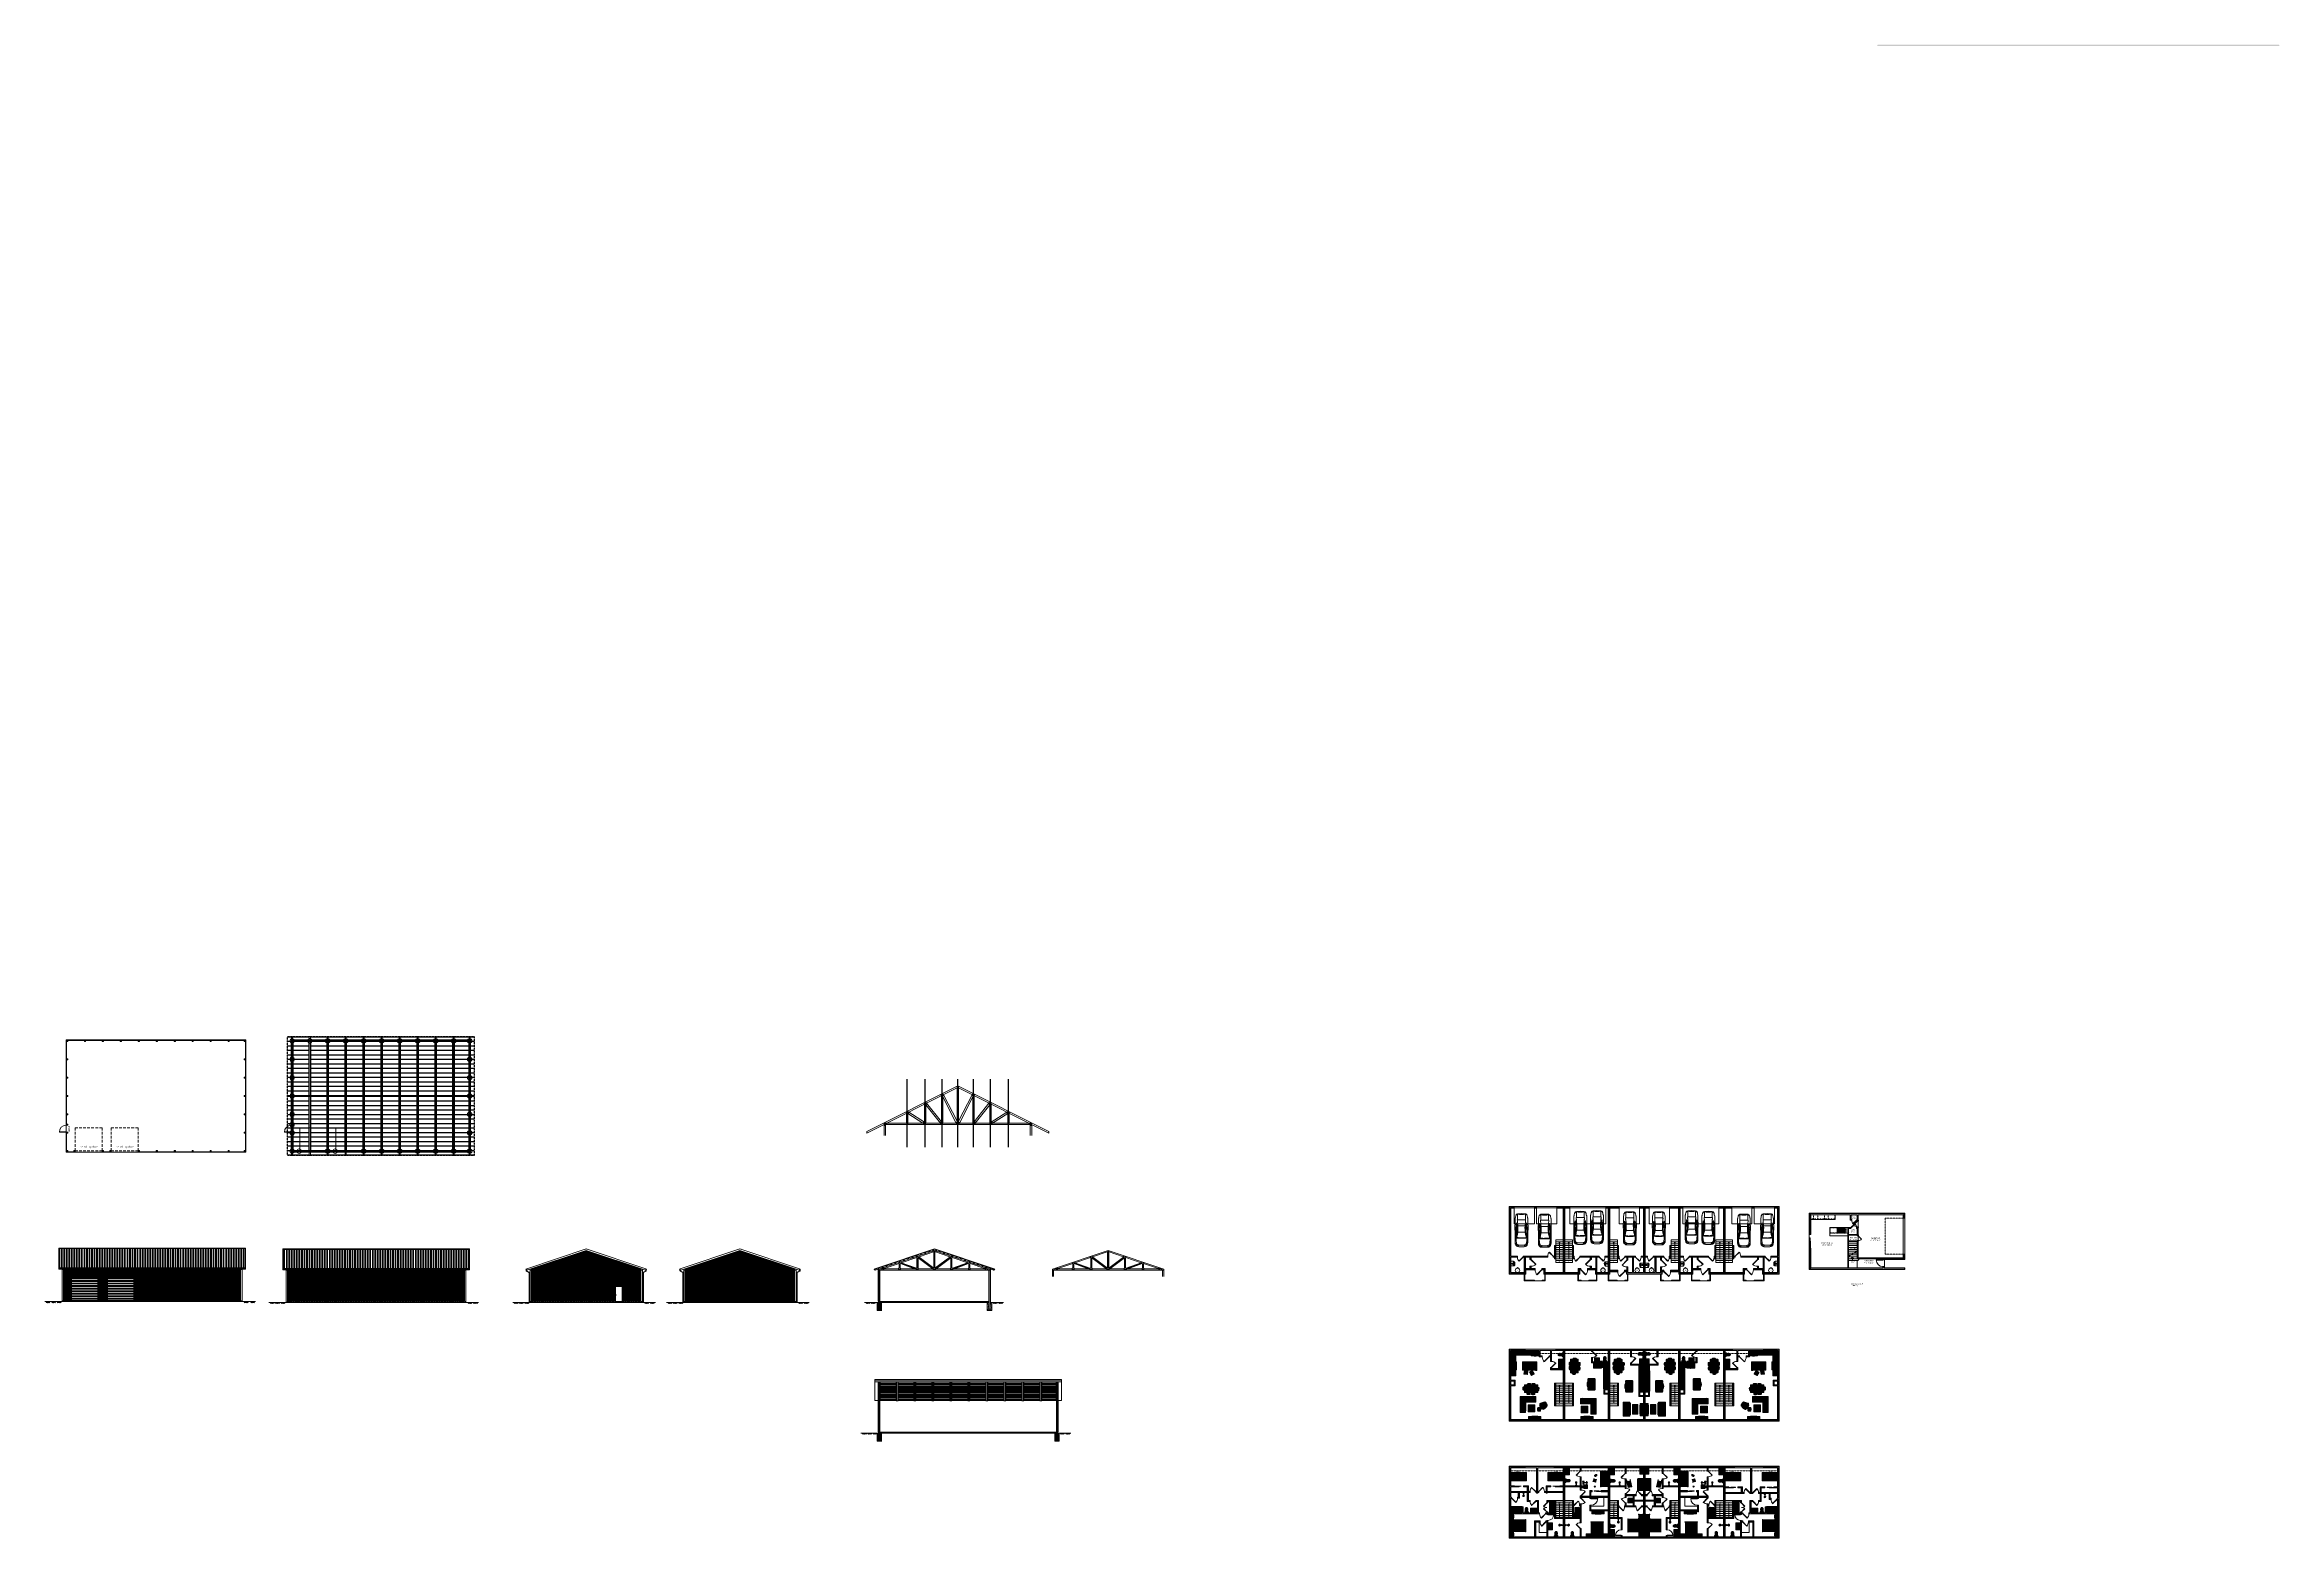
# Model space of a CAD drawing. Header units: inches. Extents: x 99 to 12024, y -5408 to 2559.
import ezdxf

# ---------------------------------------------------------------- set-up
doc = ezdxf.new("R2010")
doc.units = ezdxf.units.IN
doc.header["$LTSCALE"] = 96
doc.header["$MEASUREMENT"] = 0
for name, pattern in [('Dash', [0.225, 0.15, -0.075]), ('Dot', [0.15, 0.075, -0.075]), ('ISO08W100', [0.96, 0.48, -0.12, 0.24, -0.12])]:
    doc.linetypes.add(name, pattern=pattern)
for name, color, linetype, lineweight, true_color in [('Cabinets_  Base', 7, 'Dot', 5, 0xd4b6b5), ('Cabinets_  Soffits', 9, 'ISO08W100', 25, 0x808080), ('Cabinets_ Countertops', 7, 'Continuous', 5, 0x804040), ('CAD_  Default', 7, 'Continuous', 18, 0x000000), ('Casings_ Exterior', 7, 'Continuous', 18, 0x000000), ('Electrical', 7, 'Continuous', 20, 0xff0a0a), ('Furniture_ Interior', 7, 'Continuous', 25, 0x8080c0), ('Hatch', 7, 'Continuous', 0, 0x919191), ('Millwork', 7, 'Continuous', 25, 0x008000), ('Moldings', 7, 'Continuous', 18, 0x804000), ('Roof Planes', 7, 'Dash', 25, 0x6fa455), ('Stairs & Ramps_ Up_Down Arrows', 7, 'Continuous', 13, 0x000080)]:
    doc.layers.add(name, color=color, linetype=linetype, lineweight=lineweight, true_color=true_color)
for name, color, linetype, lineweight in [('Cabinets_  Wall', 252, 'Continuous', 5), ('Common', 4, 'Continuous', 5), ('Dimensions', 7, 'Continuous', 0), ('Doors', 5, 'Continuous', 5), ('Fixtures_ Interior', 231, 'Continuous', 0), ('Framing_ Roof Rafters', 220, 'Continuous', 5), ('Furniture_ Exterior', 135, 'Continuous', 5), ('Room Labels', 7, 'Continuous', 18), ('Section', 6, 'Continuous', 5), ('Stairs & Ramps', 7, 'Continuous', 13), ('Text', 7, 'Continuous', 5), ('Wall_line', 6, 'Continuous', 18), ('Walls_  Invisible', 1, 'ISO08W100', 0), ('Walls_  Normal', 6, 'Continuous', 13), ('Walls_  Railings', 7, 'Continuous', 5), ('Windows', 5, 'Continuous', 5)]:
    doc.layers.add(name, color=color, linetype=linetype, lineweight=lineweight)
doc.styles.get("Standard").update_dxf_attribs({"font": 'arial.ttf'})
pattern_1 = [(90, (2671.087, 6860.8195), (-5, 0), [])]
pattern_2 = [(82.5, (2671.087, 6860.8195), (-3.517533, 3.2948178), [0, -3.8, 0, -4.25, 0, -4.0625]), (52.5, (2671.087, 6860.8195), (-1.8603438, 8.1174493), [0, -2.05, 0, -3.425, 0, -1.3125]), (12.5, (2668.9127, 6858.645), (5.4950732, 5.515081), [0, -1.25, 0, -4.5, 0, -5.875]), (2.5, (2668.913, 6858.645), (3.7626054, 6.865657), [0, -0.625, 0, -2.95, 0, -3.375])]
pattern_3 = [(95, (2671.087, 6860.8195), (5.51552, 4.6280708), [0.75, -8.25]), (40, (2671.087, 6860.8195), (-6.2999217, 4.3376815), [0.6, -6.6]), (145.451444, (2671.547, 6861.205), (-0.7844016, 8.9657522), [0.637402, -7.011421]), (91.1842, (2669.673, 6862.234), (8.716934, 6.376138), [1.125, -12.375]), (141.63564, (2670.399, 6862.765), (-0.279001, 13.497117), [0.956103, -10.517138]), (36.18416, (2669.673, 6862.234), (-0.279001, 13.497117), [0.9, -9.9]), (66, (2670.7335, 6862.587), (7.0677157, 1.3738248), [0.75, -8.25]), (11, (2670.7335, 6862.587), (-3.407086, 6.8480844), [0.6, -6.6]), (116.451445, (2671.3225, 6862.702), (3.6606297, 8.221909), [0.637402, -7.011421]), (82.5, (2671.087, 6860.8195), (-2.26793185, 2.4398982), [0, -6.52, 0, -6.7, 0, -6.625]), (52.5, (2671.087, 6860.8195), (-0.9287294, 4.6490945), [0, -3.82, 0, -6.37, 0, -2.525]), (12.5, (2669.5102, 6859.2426), (3.9341817, 3.6152076), [0, -2.5, 0, -7.8, 0, -10.35]), (2.5, (2668.803, 6858.5355), (3.4158998, 4.831598), [0, -3.25, 0, -5.18, 0, -7.35])]
pattern_4 = [(95, (2671.087, 6164.4583), (5.51552, 4.6280708), [0.75, -8.25]), (40, (2671.087, 6164.458), (-6.2999217, 4.3376815), [0.6, -6.6]), (145.451444, (2671.547, 6164.844), (-0.7844016, 8.9657522), [0.637402, -7.011421]), (91.1842, (2669.673, 6165.873), (8.716934, 6.376138), [1.125, -12.375]), (141.63564, (2670.399, 6166.404), (-0.279001, 13.497117), [0.956103, -10.517138]), (36.18416, (2669.673, 6165.873), (-0.279001, 13.497117), [0.9, -9.9]), (66, (2670.7335, 6166.226), (7.0677157, 1.3738248), [0.75, -8.25]), (11, (2670.7335, 6166.226), (-3.407086, 6.8480844), [0.6, -6.6]), (116.451445, (2671.3225, 6166.3406), (3.6606297, 8.221909), [0.637402, -7.011421]), (82.5, (2671.087, 6164.4583), (-2.26793185, 2.4398982), [0, -6.52, 0, -6.7, 0, -6.625]), (52.5, (2671.087, 6164.4583), (-0.9287294, 4.6490945), [0, -3.82, 0, -6.37, 0, -2.525]), (12.5, (2669.5102, 6162.8815), (3.9341817, 3.6152076), [0, -2.5, 0, -7.8, 0, -10.35]), (2.5, (2668.803, 6162.1744), (3.4158998, 4.831598), [0, -3.25, 0, -5.18, 0, -7.35])]

# ---------------------------------------------------------------- blocks, each defined once
blk = doc.blocks.new('*U2')
at = {"layer": 'Wall_line', "transparency": 33554687}
blk.add_lwpolyline([(-3, 3), (-3, -3), (3, -3), (3, 3), (-3, 3)], dxfattribs=at)
blk = doc.blocks.new('*U3')
at = {"layer": 'Common', "color": 0, "linetype": 'ByBlock', "lineweight": -2, "transparency": 16777216}
for p in [(0, 0), (96, 0), (192, 0), (288, 0), (384, 0), (480, 0)]:
    blk.add_blockref('*U2', p, dxfattribs=at)
blk = doc.blocks.new('trussplan')
at = {"layer": 'Section'}
for points in [[(-5, -293), (-5, 5), (-3, 5)], [(3, -293), (3, 23), (-3, 23), (-3, -293)], [(5, -293), (5, 5), (3, 5)], [(-3, -595), (-5, -595), (-5, -297)], [(-3, -297), (-3, -613), (3, -613), (3, -297)], [(3, -595), (5, -595), (5, -297)]]:
    blk.add_lwpolyline(points, dxfattribs=at)
blk = doc.blocks.new('Economy Car')
at = {"layer": 'Furniture_ Exterior', "lineweight": 0, "transparency": 33554687}
for p, q in [((-34, 152), (-34, 152)), ((-34, 152), (-34, 152)), ((-34, 151), (-34, 151)), ((-34, 130), (-34, 145)), ((-33, 155), (-33, 155)), ((-33, 155), (-33, 154)), ((-29, 170), (-28, 171)), ((-28, 171), (-27, 173)), ((-28, 172), (-28, 172)), ((-26, 124), (-26, 126)), ((-26, 124), (-25, 121)), ((-25, 122), (-26, 124)), ((-25, 119), (-25, 121)), ((-25, 119), (-24, 116)), ((-22, 137), (-22, 139)), ((-22, 135), (-22, 137)), ((-22, 137), (-22, 137)), ((-21, 153), (-21, 153)), ((-21, 153), (-21, 148)), ((-21, 148), (-21, 148)), ((-21, 144), (-18, 144)), ((-16, 174), (-18, 174)), ((-18, 144), (18, 144)), ((-16, 174), (-15, 174)), ((-16, 174), (-14, 174)), ((-14, 174), (-7, 174)), ((-7, 174), (-14, 174)), ((0, 174), (-7, 174)), ((5, 173), (-6, 173)), ((7, 174), (14, 174)), ((14, 174), (14, 174)), ((16, 174), (16, 174)), ((18, 174), (16, 174)), ((18, 144), (21, 144)), ((20, 124), (21, 128)), ((20, 124), (20, 119)), ((21, 173), (21, 175)), ((21, 146), (21, 151)), ((22, 135), (21, 133)), ((22, 139), (22, 137)), ((22, 135), (22, 137)), ((25, 121), (26, 124)), ((25, 121), (25, 119)), ((26, 126), (26, 124)), ((27, 173), (28, 171)), ((29, 170), (28, 171)), ((33, 154), (33, 155)), ((34, 153), (34, 153)), ((34, 145), (34, 130)), ((34, 126), (34, 126)), ((-35, 104), (-35, 104)), ((-34, 55), (-33, 55)), ((-33, 55), (-34, 55)), ((-33, 53), (-34, 54)), ((-34, 51), (-34, 52)), ((-34, 46), (-33, 47)), ((-34, 23), (-34, 45)), ((-34, 43), (-34, 43)), ((-33, 100), (-33, 101)), ((-33, 100), (-33, 99)), ((-33, 99), (-33, 100)), ((-33, 98), (-33, 98)), ((-33, 94), (-33, 94)), ((-33, 92), (-33, 94)), ((-33, 91), (-33, 92)), ((-33, 56), (-32, 55)), ((-31, 55), (-33, 55)), ((-33, 55), (-31, 55)), ((-33, 52), (-33, 52)), ((-33, 50), (-33, 50)), ((-33, 47), (-33, 47)), ((-33, 47), (-33, 47)), ((-33, 28), (-33, 46)), ((-33, 22), (-33, 22)), ((-33, 21), (-33, 22)), ((-32, 19), (-31, 20)), ((-31, 18), (-32, 19)), ((-30, 54), (-31, 55)), ((-31, 55), (-30, 55)), ((-31, 21), (-31, 20)), ((-31, 18), (-31, 16)), ((-30, 13), (-31, 16)), ((-30, 54), (-30, 54)), ((-30, 54), (-30, 54)), ((-30, 13), (-28, 11)), ((-29, 7), (-30, 7)), ((-29, 114), (-29, 105)), ((-29, 105), (-29, 107)), ((-29, 102), (-29, 105)), ((-29, 55), (-29, 55)), ((-29, 53), (-29, 54)), ((-29, 47), (-29, 47)), ((-29, 47), (-28, 47)), ((-28, 18), (-29, 19)), ((-28, 54), (-28, 54)), ((-28, 18), (-28, 16)), ((-28, 16), (-27, 15)), ((-28, 11), (-26, 9)), ((-27, 47), (-26, 48)), ((-27, 47), (-27, 47)), ((-23, 103), (-26, 103)), ((-26, 103), (-26, 103)), ((-23, 59), (-25, 53)), ((-25, 51), (-25, 50)), ((-25, 49), (-25, 50)), ((-25, 49), (-25, 49)), ((-23, 12), (-25, 13)), ((-24, 114), (-24, 116)), ((-24, 116), (-24, 116)), ((-22, 48), (-24, 48)), ((-24, 48), (-24, 48)), ((-24, 46), (-21, 46)), ((-23, 59), (-22, 65)), ((-21, 70), (-22, 65)), ((-21, 70), (-22, 65)), ((-22, 48), (-18, 47)), ((-21, 5), (-22, 5)), ((-21, 70), (-21, 75)), ((-21, 73), (-21, 70)), ((-18, 47), (-21, 47)), ((-21, 5), (-19, 4)), ((-19, 77), (-20, 77)), ((-20, 76), (-20, 77)), ((-20, 77), (-20, 76)), ((-20, 76), (-20, 76)), ((-20, 76), (-20, 76)), ((-19, 113), (-19, 112)), ((-19, 108), (-19, 112)), ((-19, 4), (-18, 5)), ((-17, 10), (-16, 9)), ((-16, 111), (-12, 111)), ((-16, 7), (-16, 6)), ((-16, 6), (-16, 6)), ((-14, 77), (-11, 77)), ((-13, 77), (-10, 77)), ((-12, 111), (-9, 111)), ((-12, 48), (-12, 48)), ((-11, 77), (-10, 77)), ((-9, 111), (0, 111)), ((8, 46), (-5, 46)), ((-3, 46), (-3, 46)), ((-3, 46), (-3, 46)), ((-1, 48), (-1, 48)), ((-1, 45), (-1, 46)), ((-1, 45), (-1, 45)), ((0, 111), (5, 111)), ((8, 46), (14, 47)), ((14, 47), (8, 46)), ((9, 48), (9, 48)), ((9, 48), (11, 48)), ((9, 48), (9, 48)), ((10, 77), (13, 77)), ((11, 48), (10, 48)), ((12, 111), (16, 111)), ((16, 77), (14, 77)), ((18, 47), (15, 47)), ((17, 10), (16, 9)), ((16, 7), (16, 6)), ((20, 11), (17, 10)), ((18, 46), (18, 46)), ((19, 4), (18, 5)), ((19, 113), (19, 112)), ((19, 112), (19, 108)), ((19, 77), (19, 78)), ((19, 77), (19, 77)), ((19, 77), (20, 77)), ((19, 4), (21, 5)), ((20, 76), (20, 77)), ((20, 76), (20, 75)), ((20, 76), (20, 76)), ((20, 47), (20, 47)), ((20, 47), (20, 47)), ((20, 47), (21, 46)), ((23, 12), (20, 11)), ((21, 70), (22, 65)), ((22, 5), (21, 5)), ((23, 60), (22, 65)), ((23, 60), (22, 65)), ((26, 103), (23, 103)), ((23, 60), (25, 53)), ((23, 60), (25, 53)), ((25, 13), (23, 12)), ((23, 12), (23, 12)), ((24, 114), (24, 116)), ((24, 116), (24, 116)), ((25, 51), (25, 53)), ((26, 49), (25, 51)), ((29, 102), (26, 103)), ((26, 48), (27, 47)), ((26, 9), (28, 11)), ((26, 9), (26, 9)), ((27, 47), (27, 47)), ((28, 54), (29, 55)), ((28, 47), (29, 47)), ((29, 19), (28, 18)), ((28, 11), (30, 13)), ((29, 105), (29, 114)), ((29, 102), (29, 102)), ((29, 53), (29, 54)), ((30, 54), (29, 54)), ((29, 51), (29, 54)), ((29, 47), (29, 47)), ((30, 21), (29, 19)), ((31, 55), (30, 54)), ((30, 55), (31, 55)), ((30, 54), (30, 54)), ((30, 54), (30, 54)), ((30, 21), (30, 21)), ((30, 21), (31, 21)), ((30, 13), (31, 16)), ((33, 55), (31, 55)), ((31, 55), (33, 55)), ((31, 20), (31, 21)), ((31, 20), (32, 19)), ((31, 16), (31, 16)), ((32, 55), (33, 56)), ((33, 98), (33, 97)), ((33, 98), (33, 98)), ((33, 98), (33, 98)), ((33, 94), (33, 94)), ((33, 94), (33, 93)), ((33, 94), (33, 94)), ((33, 55), (34, 55)), ((34, 55), (33, 55)), ((34, 54), (33, 53)), ((33, 50), (33, 50)), ((33, 46), (33, 28)), ((33, 46), (33, 46)), ((33, 22), (33, 22)), ((34, 52), (34, 51)), ((34, 51), (34, 51)), ((35, 104), (35, 104))]:
    blk.add_line(p, q, dxfattribs=at)
for points in [[(-27, 174), (-26, 174), (-21, 176), (-18, 176), (-14, 176), (0, 177), (14, 176), (18, 176), (21, 176), (26, 174), (27, 173), (28, 172), (29, 170), (30, 167), (31, 165), (31, 165), (32, 158), (33, 155), (33, 155), (33, 153), (34, 153), (34, 152), (34, 152), (34, 151), (34, 150), (34, 149), (34, 148), (34, 147), (34, 145), (34, 130), (34, 127), (34, 127), (34, 127), (34, 126), (34, 124), (34, 122), (34, 119), (35, 114), (35, 108), (35, 105), (35, 104), (35, 104), (35, 96), (34, 80), (34, 65), (34, 60), (34, 56), (34, 56), (34, 56), (34, 56), (34, 56), (34, 56), (34, 56), (34, 56), (34, 55), (34, 55), (34, 55), (34, 55), (34, 55), (34, 54), (34, 54), (34, 54), (34, 53), (34, 52), (34, 52), (34, 48), (33, 48), (33, 47), (33, 47), (33, 47), (33, 47), (34, 46), (34, 21), (33, 21), (33, 17), (33, 15), (32, 13), (31, 10), (31, 9), (30, 8), (29, 7), (27, 4), (25, 3), (22, 1), (20, 1), (18, 1), (15, 0), (10, 0), (5, 0), (0, 0), (-5, 0), (-10, 0), (-15, 0), (-18, 1), (-20, 1), (-22, 1), (-25, 3), (-27, 4), (-29, 7), (-31, 9), (-32, 13), (-33, 15), (-33, 17), (-33, 21), (-34, 21), (-34, 45), (-34, 46), (-33, 47), (-33, 47), (-33, 47), (-33, 47), (-33, 48), (-34, 48), (-34, 52), (-34, 52), (-34, 53), (-34, 54), (-34, 54), (-34, 54), (-34, 55), (-34, 55), (-34, 55), (-34, 55), (-34, 55), (-34, 56), (-34, 56), (-34, 56), (-34, 56), (-34, 56), (-34, 60), (-34, 65), (-34, 80), (-35, 96), (-35, 104), (-35, 104), (-35, 105), (-35, 108), (-35, 114), (-34, 119), (-34, 122), (-34, 124), (-34, 126), (-34, 127), (-34, 127), (-34, 127), (-34, 147), (-34, 149), (-34, 150), (-34, 151), (-34, 152), (-34, 153), (-33, 153), (-33, 153), (-33, 155), (-33, 155), (-32, 158), (-31, 165), (-31, 165), (-30, 167), (-29, 170), (-28, 172), (-27, 173)], [(-7, 46), (-14, 47), (-18, 47)]]:
    blk.add_lwpolyline(points, close=True, dxfattribs=at)
for points in [[(-35, 104), (-35, 104), (-35, 105), (-35, 108), (-35, 114), (-34, 119), (-34, 122), (-34, 124), (-34, 126)], [(-34, 152), (-34, 152), (-34, 152), (-34, 153), (-33, 153), (-33, 155)], [(-34, 145), (-34, 147), (-34, 148), (-34, 149), (-34, 150), (-34, 151), (-34, 152)], [(-34, 138), (-34, 139), (-34, 140)], [(-34, 119), (-34, 124), (-34, 127), (-34, 130)], [(-34, 126), (-34, 126), (-34, 127), (-34, 127)], [(-33, 153), (-32, 158), (-31, 165), (-30, 167)], [(-33, 154), (-33, 154), (-33, 155)], [(-31, 165), (-30, 167), (-29, 170), (-28, 172), (-27, 173)], [(-29, 168), (-28, 171), (-28, 171)], [(-27, 127), (-27, 127), (-28, 124), (-29, 119), (-29, 114)], [(-28, 171), (-26, 171), (-21, 171)], [(-27, 173), (-26, 174), (-21, 176), (-18, 176), (-14, 176), (0, 177), (14, 176), (18, 176), (21, 176), (26, 174), (27, 173)], [(-27, 173), (-24, 174), (-21, 175)], [(-27, 127), (-27, 127), (-27, 127), (-27, 127), (-27, 127), (-26, 127), (-26, 126)], [(-21, 148), (-21, 144), (-22, 144), (-22, 143), (-23, 142), (-23, 141), (-22, 139)], [(-20, 116), (-20, 119), (-20, 124), (-21, 128), (-21, 130), (-21, 133), (-22, 135)], [(21, 175), (18, 175), (16, 175), (7, 176), (0, 176), (-7, 176), (-14, 175), (-18, 175), (-21, 175)], [(-21, 173), (-21, 175), (-18, 174), (-17, 174), (-16, 174)], [(-18, 174), (-19, 173), (-21, 172), (-21, 170)], [(-21, 173), (-21, 170), (-21, 165), (-21, 158), (-21, 153)], [(-21, 148), (-21, 149), (-21, 151), (-21, 153)], [(-11, 172), (-11, 173), (-10, 174), (-10, 174), (-10, 174), (-10, 174), (-8, 174), (-7, 174), (-4, 174), (0, 174), (3, 174), (7, 174), (8, 174), (9, 174), (10, 174), (10, 174), (10, 174), (10, 174), (11, 173), (11, 172)], [(11, 173), (10, 174), (10, 174), (10, 174), (10, 174), (9, 174), (8, 174), (7, 174), (3, 174), (0, 174), (-4, 174), (-7, 174), (-8, 174), (-10, 174), (-10, 174), (-10, 174), (-10, 174), (-11, 173)], [(11, 173), (11, 172), (8, 172), (0, 172), (-8, 172), (-11, 172), (-11, 173)], [(-6, 173), (-7, 173), (-8, 173), (-10, 173), (-10, 173), (-10, 173), (-10, 173), (-11, 173), (-11, 172)], [(5, 172), (5, 173), (-6, 173), (-6, 172)], [(-6, 172), (-6, 173), (-6, 173), (-6, 173), (5, 173), (6, 173), (6, 173), (6, 172)], [(-3, 173), (0, 173), (3, 173)], [(0, 174), (7, 174), (14, 174)], [(6, 173), (7, 173), (8, 173), (9, 173), (10, 173)], [(11, 172), (11, 173), (10, 173), (10, 173), (10, 173)], [(14, 174), (16, 174), (16, 174)], [(16, 174), (17, 174), (18, 174), (21, 175)], [(18, 174), (19, 173), (21, 172), (21, 171)], [(21, 175), (24, 174), (27, 173), (29, 170)], [(21, 173), (21, 171), (21, 166), (21, 159), (21, 155), (21, 151)], [(28, 171), (26, 171), (21, 172)], [(21, 151), (21, 149), (21, 148), (21, 146)], [(21, 146), (21, 144), (22, 144), (22, 143), (22, 143), (22, 141), (22, 139)], [(21, 128), (21, 130), (21, 133)], [(24, 116), (25, 119), (25, 122), (26, 124)], [(27, 127), (27, 127), (27, 127), (27, 127), (27, 127), (26, 127), (26, 126)], [(27, 173), (28, 172), (29, 170), (30, 167), (31, 165)], [(27, 127), (27, 127), (28, 121), (29, 114)], [(28, 171), (28, 171), (29, 168)], [(29, 170), (30, 167), (31, 165), (32, 158), (33, 153)], [(33, 155), (33, 155), (33, 154), (33, 154), (34, 153)], [(33, 155), (33, 153), (34, 153), (34, 152), (34, 152)], [(34, 153), (34, 152), (34, 152)], [(34, 152), (34, 151), (34, 150), (34, 149), (34, 148), (34, 147), (34, 145)], [(34, 130), (34, 127), (34, 124), (34, 119)], [(34, 127), (34, 127), (34, 126)], [(34, 126), (34, 124), (34, 122), (34, 119), (35, 114), (35, 108), (35, 105), (35, 104), (35, 104)], [(-29, 104), (-31, 105), (-32, 105), (-33, 105), (-34, 105), (-35, 105), (-35, 105)], [(-34, 56), (-34, 60), (-34, 65), (-34, 80), (-35, 96), (-35, 104)], [(-33, 91), (-33, 93), (-34, 95), (-34, 97), (-34, 99), (-33, 101)], [(-34, 97), (-33, 95), (-33, 93), (-33, 91)], [(-34, 56), (-34, 55), (-34, 55), (-34, 55), (-34, 55), (-34, 55)], [(-34, 55), (-34, 55), (-34, 55), (-34, 55), (-34, 55), (-34, 56), (-34, 56), (-34, 56), (-34, 56), (-34, 56), (-34, 56), (-34, 56), (-34, 56), (-34, 56), (-34, 56), (-33, 56)], [(-34, 55), (-34, 55), (-34, 55), (-34, 55), (-34, 55), (-34, 55), (-34, 55), (-34, 55), (-34, 55), (-34, 55)], [(-34, 55), (-34, 55), (-34, 55), (-34, 55), (-34, 55)], [(-29, 54), (-30, 54), (-30, 54), (-30, 53), (-30, 53), (-31, 53), (-31, 53), (-32, 53), (-33, 54), (-33, 54), (-33, 54), (-34, 54), (-34, 54), (-34, 55)], [(-34, 52), (-34, 52), (-34, 53), (-34, 54)], [(-33, 47), (-33, 48), (-34, 48), (-34, 52), (-34, 52)], [(-34, 25), (-34, 25), (-34, 43)], [(-34, 38), (-34, 39), (-34, 40)], [(-34, 37), (-34, 37), (-34, 38), (-34, 39)], [(-34, 32), (-34, 32), (-34, 34), (-34, 35), (-34, 36)], [(-34, 36), (-34, 36), (-34, 36), (-34, 36)], [(-34, 32), (-34, 33), (-34, 34), (-34, 35), (-34, 35)], [(-34, 34), (-34, 34), (-34, 34)], [(-34, 31), (-34, 31), (-34, 32), (-34, 32)], [(-34, 29), (-34, 29), (-34, 30), (-34, 30)], [(-34, 28), (-34, 28), (-34, 29)], [(-33, 21), (-33, 21), (-34, 21)], [(-33, 94), (-33, 95), (-33, 95), (-33, 96), (-33, 97), (-33, 98)], [(-33, 98), (-33, 98), (-33, 95), (-33, 94)], [(-33, 98), (-33, 95), (-33, 94)], [(-33, 50), (-33, 52), (-33, 54)], [(-25, 53), (-27, 47), (-29, 47), (-33, 47)], [(-33, 52), (-33, 52), (-33, 52), (-33, 53)], [(-28, 53), (-29, 51), (-33, 50)], [(-33, 46), (-33, 46), (-33, 49), (-33, 50)], [(-33, 22), (-33, 24), (-33, 25), (-33, 26), (-33, 28)], [(-31, 10), (-32, 13), (-33, 15), (-33, 17), (-33, 17), (-33, 18), (-33, 21)], [(-32, 55), (-31, 55), (-30, 55), (-30, 55), (-30, 55)], [(-29, 19), (-30, 21), (-30, 21), (-31, 21)], [(-30, 8), (-31, 9), (-31, 10), (-31, 10)], [(-28, 54), (-29, 55), (-29, 55), (-30, 55), (-29, 55), (-28, 54), (-27, 60), (-26, 65), (-25, 70), (-25, 75), (-24, 78), (-24, 81), (-24, 83), (-24, 85), (-24, 91), (-23, 96), (-23, 102), (-23, 104), (-26, 103)], [(-30, 55), (-30, 57), (-30, 60), (-30, 77), (-29, 102), (-29, 102)], [(-30, 55), (-30, 55), (-30, 55), (-30, 55), (-30, 55), (-30, 55), (-30, 55), (-30, 55), (-30, 55), (-30, 54), (-30, 54), (-30, 54), (-30, 54), (-30, 54), (-30, 54), (-30, 54), (-30, 54), (-30, 54), (-30, 54)], [(-30, 55), (-30, 55), (-30, 55)], [(-30, 54), (-30, 54), (-30, 54), (-30, 54), (-30, 54), (-30, 54), (-30, 55), (-28, 54)], [(-30, 55), (-29, 55), (-29, 55)], [(-29, 51), (-30, 54), (-28, 53), (-28, 54)], [(-30, 7), (-30, 8), (-30, 8), (-30, 8), (-30, 8)], [(-29, 107), (-27, 108), (-23, 108), (-23, 105), (-23, 104)], [(-29, 102), (-27, 103), (-26, 103)], [(-26, 103), (-29, 102), (-29, 102)], [(-29, 43), (-29, 44), (-29, 47), (-29, 47), (-24, 46)], [(-29, 43), (-29, 38), (-28, 33)], [(29, 7), (27, 4), (25, 3), (22, 1), (20, 1), (18, 1), (15, 0), (12, 0), (10, 0), (5, 0), (0, 0), (-5, 0), (-10, 0), (-12, 0), (-15, 0), (-18, 1), (-20, 1), (-22, 1), (-25, 3), (-27, 4), (-29, 7)], [(-28, 29), (-28, 31), (-28, 33)], [(-28, 29), (-27, 23), (-26, 18), (-25, 14), (-23, 12)], [(-27, 15), (-26, 14), (-25, 13)], [(-25, 51), (-26, 49), (-25, 49), (-25, 49), (-25, 48), (-25, 48)], [(-26, 9), (-24, 7), (-22, 5)], [(-25, 51), (-25, 53), (-23, 59), (-22, 65)], [(-24, 48), (-25, 49), (-25, 49), (-25, 49)], [(-25, 48), (-24, 48), (-21, 47)], [(-23, 108), (-24, 111), (-24, 114)], [(-24, 48), (-23, 48), (-22, 48)], [(-23, 108), (-23, 108), (-23, 108)], [(-23, 12), (-20, 11), (-17, 10)], [(-21, 75), (-20, 78), (-19, 83), (-19, 89), (-19, 94), (-19, 103), (-19, 108)], [(-20, 76), (-21, 75), (-21, 73)], [(-20, 76), (-20, 75), (-21, 73)], [(-21, 50), (-17, 49), (-14, 48), (-12, 48)], [(-12, 48), (-14, 48), (-18, 49), (-21, 49), (-21, 50), (-21, 50), (-21, 50), (-21, 50), (-21, 50)], [(-21, 46), (-18, 45), (-14, 45), (-8, 45), (0, 45), (8, 45), (14, 45), (18, 45), (21, 46)], [(-20, 116), (-19, 113), (-19, 112), (-18, 111), (-17, 111), (-16, 111)], [(-20, 77), (-19, 77), (-19, 77)], [(-20, 49), (-17, 49), (-14, 48)], [(-17, 78), (-18, 78), (-19, 77)], [(-14, 77), (-16, 77), (-18, 77), (-19, 77)], [(-18, 47), (-15, 47), (-8, 46), (-5, 46)], [(-18, 5), (-17, 5), (-16, 6)], [(-13, 77), (-17, 78), (-16, 78), (-13, 77)], [(-12, 111), (-14, 111), (-16, 111)], [(-16, 7), (-16, 8), (-16, 9), (-13, 8), (-10, 8), (-4, 8), (4, 8), (7, 8), (10, 8), (14, 8), (16, 9)], [(-14, 48), (-10, 48), (-6, 47), (-4, 47)], [(-12, 48), (-12, 48), (-12, 48)], [(-10, 47), (-3, 46), (-3, 46), (-8, 47), (-12, 48), (-12, 48), (-12, 48), (-12, 48), (-12, 48), (-12, 48)], [(-2, 45), (-2, 45), (-2, 45), (-3, 46), (-3, 46), (-8, 47), (-12, 48), (-12, 48), (-12, 48)], [(-12, 48), (-12, 48), (-12, 48)], [(-12, 48), (-12, 48), (-12, 48)], [(-3, 47), (-3, 47), (-3, 47), (-3, 47), (-6, 47), (-10, 48), (-12, 48), (-11, 48), (-10, 47)], [(10, 77), (0, 77), (-10, 77), (-6, 77), (0, 77), (6, 77), (10, 77)], [(14, 77), (10, 77), (6, 77), (0, 77), (-6, 77), (-10, 77)], [(-3, 47), (-6, 47), (-10, 47), (-10, 47)], [(0, 111), (-5, 111), (-9, 111)], [(-4, 47), (-3, 47), (-3, 47), (-3, 47)], [(-3, 46), (8, 46), (16, 47)], [(-3, 46), (-3, 46), (-2, 46), (-2, 46)], [(-3, 46), (-3, 46), (-2, 46), (-2, 46), (-1, 46)], [(9, 48), (9, 48), (7, 48), (3, 48), (-1, 48), (-1, 48)], [(9, 48), (7, 48), (3, 48), (-1, 48), (-1, 48), (-1, 48), (3, 48), (7, 48), (11, 48)], [(-1, 46), (-1, 46), (-1, 46), (-1, 45), (-1, 45), (-1, 45), (-1, 45)], [(16, 111), (14, 111), (12, 111), (5, 111)], [(12, 111), (9, 111), (5, 111)], [(9, 48), (9, 48), (9, 48), (9, 48), (9, 48), (10, 48)], [(9, 47), (9, 48), (9, 48), (9, 48)], [(18, 47), (19, 47), (20, 47), (20, 47), (21, 46), (21, 46), (21, 46), (20, 46), (20, 46), (20, 46), (19, 46), (18, 46), (18, 46), (14, 47), (9, 47), (9, 48)], [(9, 48), (14, 47), (18, 47)], [(11, 48), (18, 48), (22, 48), (22, 48), (18, 48), (11, 48)], [(11, 48), (18, 48), (22, 48), (22, 48)], [(18, 47), (18, 47), (18, 47), (18, 47), (11, 48)], [(19, 78), (17, 78), (13, 77), (16, 78), (17, 78)], [(16, 111), (18, 111), (19, 111), (19, 113), (19, 114), (20, 119)], [(16, 77), (17, 77), (19, 77)], [(22, 48), (21, 48), (16, 47)], [(16, 7), (16, 8), (16, 9)], [(16, 6), (17, 5), (18, 5)], [(21, 75), (20, 80), (19, 86), (19, 91), (18, 102), (18, 105), (19, 108)], [(23, 48), (21, 47), (18, 47)], [(18, 47), (18, 47), (19, 47), (19, 47)], [(20, 77), (20, 77), (19, 77)], [(20, 77), (21, 76), (21, 75), (21, 73)], [(21, 70), (21, 73), (20, 75)], [(21, 75), (22, 70), (22, 65)], [(21, 46), (24, 46), (29, 47), (29, 47), (29, 44), (29, 43), (29, 41), (29, 38)], [(25, 49), (24, 48), (24, 48), (23, 48), (22, 48), (24, 48)], [(22, 5), (25, 7), (26, 9)], [(24, 114), (24, 111), (23, 108)], [(23, 104), (23, 108), (27, 108), (29, 107)], [(23, 108), (23, 108), (23, 108)], [(26, 103), (23, 104), (23, 102), (23, 96), (24, 91), (24, 85), (24, 83), (24, 81), (24, 78), (25, 75), (25, 70), (26, 65), (27, 60), (28, 54)], [(23, 48), (24, 48), (25, 48)], [(29, 38), (28, 31), (27, 23), (26, 17), (24, 14), (23, 12)], [(34, 52), (34, 52), (34, 49), (34, 48), (33, 48), (33, 47), (29, 47), (27, 47), (25, 53)], [(25, 51), (25, 50), (25, 49), (25, 49), (25, 49), (25, 49)], [(25, 48), (25, 48), (25, 49), (25, 49), (26, 49)], [(25, 13), (26, 14), (27, 15)], [(26, 103), (29, 102), (29, 105)], [(28, 18), (28, 16), (27, 15)], [(28, 54), (30, 55), (30, 55), (30, 55), (30, 55), (31, 55), (32, 55)], [(29, 55), (29, 55), (30, 55), (29, 55), (28, 54)], [(28, 54), (28, 53), (29, 53)], [(28, 53), (29, 51), (33, 50)], [(29, 107), (29, 107), (29, 105)], [(29, 104), (30, 105), (31, 105), (33, 105), (34, 105), (35, 105), (35, 105)], [(30, 55), (30, 55), (30, 58), (30, 63), (30, 77), (29, 102), (29, 102)], [(30, 55), (29, 55), (29, 54)], [(29, 55), (30, 55), (30, 55)], [(30, 8), (30, 7), (29, 7)], [(30, 54), (30, 54), (30, 54), (30, 54), (30, 54), (30, 54), (30, 54), (30, 54), (30, 54), (30, 54), (30, 55), (30, 54), (30, 54), (30, 54), (30, 54), (30, 54)], [(30, 55), (30, 55), (30, 55)], [(30, 55), (30, 55), (30, 55), (30, 55), (30, 55), (30, 55), (30, 55), (30, 55)], [(34, 55), (34, 54), (34, 54), (34, 54), (33, 54), (33, 54), (33, 54), (32, 53), (31, 53), (31, 53), (30, 53), (30, 53), (30, 54), (30, 54)], [(31, 10), (31, 9), (30, 8)], [(30, 8), (30, 8), (30, 8), (30, 8)], [(31, 16), (31, 18), (32, 19)], [(33, 18), (33, 17), (33, 17), (33, 15), (32, 13), (31, 10)], [(33, 99), (33, 100), (33, 100)], [(33, 91), (33, 92), (33, 93), (33, 95), (33, 97), (33, 99), (33, 100)], [(33, 100), (34, 99), (34, 97), (34, 95), (33, 93), (33, 91)], [(33, 98), (33, 97), (33, 96), (33, 95), (33, 95), (33, 94)], [(33, 94), (33, 95), (33, 97), (33, 98)], [(33, 94), (33, 95), (33, 97)], [(33, 56), (34, 56), (34, 56), (34, 56), (34, 56), (34, 56), (34, 56), (34, 56), (34, 56), (34, 56), (34, 56), (34, 56), (34, 55), (34, 55)], [(33, 54), (33, 52), (33, 50)], [(33, 53), (33, 52), (33, 52)], [(33, 52), (33, 52), (33, 52)], [(33, 50), (33, 49), (33, 46)], [(33, 47), (33, 47), (33, 47)], [(33, 47), (34, 46), (34, 21), (34, 21), (33, 21)], [(33, 28), (33, 26), (33, 25), (33, 24), (33, 22)], [(33, 22), (33, 21), (33, 18)], [(35, 104), (35, 96), (34, 80), (34, 65), (34, 60), (34, 56)], [(34, 55), (34, 55), (34, 55), (34, 55), (34, 55), (34, 56)], [(34, 55), (34, 55), (34, 55), (34, 55), (34, 55), (34, 55), (34, 55), (34, 55), (34, 55), (34, 55), (34, 55), (34, 55), (34, 55)], [(34, 55), (34, 55), (34, 55), (34, 55), (34, 55)], [(34, 54), (34, 53), (34, 52), (34, 52)], [(34, 43), (34, 43), (34, 25), (34, 25)], [(34, 40), (34, 39), (34, 38)], [(34, 39), (34, 38), (34, 37), (34, 37)], [(34, 36), (34, 35), (34, 34), (34, 32), (34, 32)], [(34, 36), (34, 36), (34, 36), (34, 36)], [(34, 35), (34, 35), (34, 34), (34, 33), (34, 32)], [(34, 34), (34, 34), (34, 34)], [(34, 32), (34, 32), (34, 31), (34, 31)], [(34, 30), (34, 30), (34, 29), (34, 29)], [(34, 29), (34, 28), (34, 28)]]:
    blk.add_lwpolyline(points, dxfattribs=at)
blk = doc.blocks.new('Oil Boiler CAD')
at = {"layer": 'Fixtures_ Interior', "lineweight": 0, "transparency": 33554687}
for p, q in [((-12, 7), (-12, 22)), ((-12, 7), (-12, 22)), ((-12, 22), (-12, 22)), ((12, 21), (-12, 21)), ((12, 7), (-12, 7)), ((-12, 7), (-12, 7)), ((-12, 3), (-12, 5)), ((-12, 5), (-12, 5)), ((-12, 3), (-12, 5)), ((-12, 3), (-12, 3)), ((-11, 3), (-12, 3)), ((-11, 7), (-11, 5)), ((-11, 7), (-11, 7)), ((-11, 7), (-11, 7)), ((-11, 7), (-11, 7)), ((-11, 7), (-11, 7)), ((-11, 7), (-11, 7)), ((-11, 7), (-11, 7)), ((-11, 6), (-11, 6)), ((-11, 6), (-11, 6)), ((-11, 6), (-11, 6)), ((-11, 5), (-6, 5)), ((-11, 5), (-11, 5)), ((-11, 3), (-8, 3)), ((-11, 2), (-11, 3)), ((-11, 2), (-8, 2)), ((-8, 2), (-11, 2)), ((-11, 2), (-11, 2)), ((-9, 1), (-11, 1)), ((-9, 1), (-11, 1)), ((-11, 1), (-11, 1)), ((-9, 2), (-10, 2)), ((-10, 2), (-10, 2)), ((-10, 1), (-10, 2)), ((-10, 1), (-10, 2)), ((-9, 1), (-10, 1)), ((-10, 1), (-10, 1)), ((-10, 1), (-10, 1)), ((-9, 4), (-9, 5)), ((-9, 3), (-9, 5)), ((-7, 4), (-9, 4)), ((-9, 2), (-9, 2)), ((-9, 1), (-9, 1)), ((-9, 1), (-9, 1)), ((-8, 2), (-8, 3)), ((-8, 2), (-8, 2)), ((-7, 5), (-7, 1)), ((-5, 1), (-7, 1)), ((-6, 7), (-6, 5)), ((0, 7), (-6, 7)), ((-6, 7), (0, 7)), ((-4, 15), (-5, 14)), ((-4, 13), (-5, 14)), ((-5, 0), (-5, 5)), ((-5, 5), (-5, 5)), ((-5, 5), (0, 5)), ((-5, 4), (-5, 5)), ((-5, 3), (-5, 4)), ((-5, 4), (-5, 3)), ((-5, 3), (-5, 3)), ((-5, 3), (-5, 3)), ((-5, 3), (-5, 3)), ((0, 2), (-5, 2)), ((-5, 0), (0, 0)), ((-3, 17), (-4, 16)), ((-4, 16), (-3, 17)), ((-4, 16), (-4, 16)), ((-4, 15), (-4, 16)), ((-4, 16), (-4, 16)), ((-4, 15), (-4, 16)), ((-4, 15), (-4, 14)), ((-4, 14), (-4, 13)), ((-4, 12), (-4, 13)), ((-4, 13), (-4, 13)), ((-4, 13), (-4, 13)), ((-4, 12), (-4, 13)), ((-4, 12), (-3, 12)), ((-3, 12), (-4, 12)), ((-4, 3), (-4, 5)), ((0, 4), (-4, 4)), ((-4, 4), (0, 4)), ((0, 3), (-4, 3)), ((0, 3), (-4, 3)), ((-2, 17), (-3, 17)), ((-2, 17), (-3, 17)), ((-3, 12), (-2, 11)), ((-3, 12), (-2, 11)), ((-1, 17), (-2, 17)), ((-2, 17), (-1, 17)), ((-2, 17), (-2, 17)), ((-2, 17), (-2, 17)), ((-2, 11), (-2, 11)), ((-2, 11), (-2, 11)), ((-2, 11), (-1, 11)), ((-1, 11), (-2, 11)), ((-1, 17), (0, 17)), ((-1, 17), (0, 17)), ((0, 12), (-1, 11)), ((0, 12), (-1, 11)), ((-1, 6), (3, 6)), ((3, 6), (-1, 6)), ((-1, 6), (-1, 6)), ((0, 17), (1, 16)), ((0, 17), (1, 16)), ((0, 12), (1, 12)), ((0, 12), (1, 12)), ((0, 6), (0, 7)), ((0, 5), (0, 0)), ((0, 5), (0, 3)), ((1, 2), (0, 2)), ((6, 2), (0, 2)), ((1, 1), (0, 1)), ((1, 16), (1, 16)), ((1, 15), (1, 16)), ((1, 16), (1, 16)), ((1, 15), (1, 16)), ((1, 15), (1, 14)), ((1, 14), (1, 15)), ((1, 13), (1, 14)), ((1, 14), (1, 13)), ((1, 13), (1, 13)), ((1, 12), (1, 13)), ((1, 13), (1, 12)), ((1, 13), (1, 13)), ((1, 2), (1, 2)), ((1, 1), (1, 2)), ((6, 1), (1, 1)), ((2, 6), (2, 7)), ((4, 7), (2, 7)), ((4, 7), (2, 7)), ((3, 6), (3, 6)), ((3, 2), (3, 1)), ((12, 7), (4, 7)), ((4, 7), (4, 7)), ((5, 2), (4, 2)), ((4, 2), (4, 2)), ((4, 1), (4, 2)), ((5, 7), (5, 4)), ((11, 4), (5, 4)), ((5, 4), (5, 2)), ((5, 3), (6, 3)), ((5, 3), (6, 3)), ((6, 4), (6, 1)), ((11, 4), (11, 7)), ((12, 7), (12, 22)), ((12, 7), (12, 22)), ((12, 22), (12, 22)), ((12, 7), (12, 7)), ((12, 7), (12, 7))]:
    blk.add_line(p, q, dxfattribs=at)
for points in [[(-12, 3), (-12, 3), (-12, 4), (-12, 4), (-12, 5), (-12, 5), (-12, 5), (-12, 5), (-12, 5), (-12, 5), (-11, 5), (-11, 6), (-11, 6), (-11, 6), (-11, 6), (-11, 6), (-11, 6), (-11, 7), (-11, 7), (-11, 7), (-11, 7), (-11, 7), (-11, 7), (-12, 7), (-12, 7), (-12, 7), (-12, 22), (-12, 22), (-12, 21), (12, 21), (12, 22), (12, 22), (12, 7), (12, 7), (12, 7), (12, 7), (12, 7), (11, 7), (11, 4), (6, 4), (6, 3), (6, 3), (6, 2), (6, 1), (6, 1), (4, 1), (3, 1), (1, 1), (1, 1), (1, 1), (0, 1), (0, 0), (0, 0), (-5, 0), (-5, 0), (-5, 1), (-5, 1), (-7, 1), (-7, 1), (-7, 2), (-7, 3), (-7, 3), (-7, 4), (-9, 4), (-9, 5), (-9, 5), (-9, 3), (-9, 3), (-8, 3), (-8, 2), (-9, 2), (-9, 2), (-8, 2), (-8, 2), (-9, 2), (-9, 2), (-9, 2), (-9, 2), (-10, 2), (-10, 1), (-9, 1), (-10, 1), (-10, 1), (-10, 2), (-10, 2), (-10, 2), (-10, 2), (-10, 2), (-11, 2), (-11, 2), (-11, 2), (-11, 2), (-11, 2), (-11, 3), (-11, 3), (-11, 3), (-11, 3), (-12, 3), (-12, 3), (-12, 3)], [(-9, 1), (-11, 1), (-11, 1), (-9, 1)], [(-10, 1), (-10, 1), (-9, 1), (-9, 1), (-10, 1), (-10, 1), (-10, 1), (-10, 1)], [(-9, 1), (-9, 1), (-9, 1), (-9, 1)], [(-4, 15), (-4, 16), (-4, 16), (-3, 17), (-2, 17), (-2, 17), (-1, 17), (0, 17), (1, 16), (1, 16), (1, 15), (1, 14), (1, 13), (1, 13), (1, 12), (0, 12), (-1, 11), (-2, 11), (-2, 11), (-3, 12), (-4, 12), (-4, 13), (-4, 13), (-5, 14)], [(-4, 15), (-4, 16), (-4, 16), (-3, 17), (-2, 17), (-2, 17), (-1, 17), (0, 17), (1, 16), (1, 16), (1, 15), (1, 14), (1, 13), (1, 13), (1, 12), (0, 12), (-1, 11), (-2, 11), (-2, 11), (-3, 12), (-4, 12), (-4, 13), (-4, 13), (-4, 14)], [(-1, 6), (0, 6), (2, 6), (3, 6), (3, 6), (-1, 6)]]:
    blk.add_lwpolyline(points, close=True, dxfattribs=at)
for points in [[(-12, 5), (-11, 5), (-11, 6)], [(-11, 3), (-10, 4), (-11, 5)], [(-6, 6), (-6, 6), (5, 6)], [(-6, 5), (-5, 5), (-5, 5), (-5, 5), (5, 5)], [(-5, 5), (-5, 5), (-5, 4)]]:
    blk.add_lwpolyline(points, dxfattribs=at)
blk = doc.blocks.new('Large Gas WH')
at = {"layer": 'Fixtures_ Interior', "lineweight": 0, "transparency": 33554687}
for p, q in [((-2, 24), (-2, 26)), ((-2, 26), (1, 26)), ((1, 24), (-2, 24)), ((-1, 26), (-1, 27)), ((-1, 27), (1, 27)), ((1, 26), (-1, 26)), ((1, 27), (1, 26)), ((1, 26), (1, 24))]:
    blk.add_line(p, q, dxfattribs=at)
blk.add_circle((0, 12), 12, dxfattribs=at)
at = {"layer": 'Fixtures_ Interior', "lineweight": 0, "transparency": 33554687, "insert": (5, 15), "char_height": 4.42, "width": 10.44, "attachment_point": 7, "rotation": 180}
blk.add_mtext('\\fArial|b0|i0|c0|p0;WH\\P', dxfattribs=at)
blk = doc.blocks.new('Double Sink Wide')
at = {"layer": 'Fixtures_ Interior', "color": 17, "lineweight": 0, "true_color": 0x804040, "transparency": 33554687}
for points in [[(-21, 21), (-21, 21), (21, 21), (21, 21), (21, 0), (21, 0), (-21, 0), (-21, 0)], [(1, 21), (1, 13), (-1, 13), (-1, 21)]]:
    blk.add_lwpolyline(points, close=True, dxfattribs=at)
for points in [[(-18, 1), (-17, 1), (-3, 1), (-3, 1), (-2, 1), (-2, 1), (-2, 2), (-1, 2), (-1, 3), (-1, 3), (-1, 4), (-1, 16), (-1, 16), (-1, 17), (-1, 17), (-2, 18), (-2, 18), (-2, 18), (-3, 18), (-3, 18), (-17, 18), (-17, 18), (-18, 18), (-18, 18), (-19, 18), (-19, 17), (-19, 17), (-19, 16), (-19, 16), (-19, 4), (-19, 3), (-19, 3), (-19, 2), (-19, 2), (-18, 1)], [(2, 1), (3, 1), (3, 1), (17, 1), (17, 1), (18, 1), (18, 1), (19, 2), (19, 2), (19, 3), (19, 3), (19, 4), (19, 16), (19, 16), (19, 17), (19, 17), (19, 18), (18, 18), (18, 18), (17, 18), (17, 18), (3, 18), (3, 18), (2, 18), (2, 18), (2, 18), (1, 17), (1, 17), (1, 16), (1, 16), (1, 4), (1, 3), (1, 3), (1, 2), (2, 2), (2, 1)]]:
    blk.add_lwpolyline(points, dxfattribs=at)
for points in [[(-7, 19), (-7, 20), (-7, 20), (-3, 20, -0.983051), (-3, 19)], [(3, 19, -0.983051), (3, 20), (7, 20), (7, 20), (7, 19)]]:
    blk.add_lwpolyline(points, format="xyb", close=True, dxfattribs=at)
for centre, radius in [((-10, 9), 0.938), ((-3, 20), 1.28), ((0, 12), 1.46), ((3, 20), 1.28), ((10, 8), 0.938)]:
    blk.add_circle(centre, radius, dxfattribs=at)
at = {"layer": 'Fixtures_ Interior', "color": 7, "lineweight": 0, "true_color": 0xffffff, "transparency": 33554687}
for points in [[(-21, 21), (-21, 0), (-21, 21), (-21, 0)], [(21, 0), (-21, 0), (21, 0), (21, 21)], [(21, 21), (-21, 0), (21, 21), (-21, 21)], [(-7, 20), (-7, 20), (-7, 20), (-7, 19)], [(-7, 19), (-7, 20), (-7, 19), (-3, 19)], [(-3, 19), (-7, 20), (-3, 19), (-3, 20)], [(-3, 19), (-3, 21), (-4, 21), (-3, 21)], [(-3, 19), (-4, 20), (-4, 19), (-4, 20)], [(-3, 19), (-2, 20), (-2, 21), (-2, 20)], [(-3, 20), (-3, 19), (-3, 20), (-3, 19)], [(-3, 19), (-3, 19), (-3, 19), (-3, 20)], [(-3, 19), (-3, 19), (-2, 19), (-3, 19)], [(-1, 21), (1, 21), (-1, 21), (1, 13)], [(1, 13), (-1, 13), (1, 13), (-1, 21)], [(0, 14), (0, 13), (-1, 13), (0, 13)], [(0, 14), (1, 11), (1, 12), (1, 11)], [(0, 14), (1, 12), (1, 13), (1, 12)], [(0, 14), (1, 13), (0, 13), (1, 13)], [(3, 19), (1, 20), (1, 19), (1, 20)], [(3, 19), (1, 19), (2, 19), (1, 19)], [(3, 19), (3, 21), (2, 21), (3, 21)], [(2, 19), (3, 20), (2, 19), (3, 19)], [(2, 20), (2, 20), (2, 20), (3, 20)], [(2, 20), (2, 20), (2, 20), (3, 20)], [(2, 20), (2, 20), (2, 20), (3, 20)], [(2, 20), (3, 20), (2, 20), (2, 19)], [(2, 20), (2, 20), (2, 20), (3, 20)], [(2, 20), (2, 20), (2, 20), (3, 20)], [(2, 20), (2, 20), (2, 20), (3, 20)], [(3, 20), (3, 20), (3, 20), (2, 20)], [(3, 19), (2, 19), (3, 19), (2, 19)], [(3, 19), (4, 20), (4, 21), (4, 20)], [(3, 19), (3, 20), (3, 19), (7, 20)], [(7, 19), (3, 19), (7, 19), (7, 20)], [(3, 19), (3, 19), (4, 19), (3, 19)], [(6, 19), (6, 20), (6, 19), (5, 20)], [(5, 20), (5, 20), (5, 20), (6, 20)], [(7, 20), (7, 20), (7, 20), (7, 19)], [(21, 21), (21, 0), (21, 21), (21, 0)], [(21, 21), (21, 21), (21, 21), (21, 0)]]:
    blk.add_solid(points, dxfattribs=at)
blk = doc.blocks.new('ADA Toilet')
at = {"layer": 'Fixtures_ Interior', "true_color": 0xffffff, "transparency": 33554687}
h = blk.add_hatch(color=7, dxfattribs=at)
h.dxf.hatch_style = 1
h.paths.add_polyline_path([(-2.4, 6.8), (-2.3, 6.9), (-2.3, 6.9), (-2.3, 6.9), (-2.3, 6.9), (-2.3, 6.9), (-2.2, 7), (-2, 7), (-1.5, 7.1), (-0.9, 7.1), (0.1, 7.1), (1, 7.1), (1.7, 7.1), (2.2, 7), (2.4, 7), (2.4, 6.9), (2.4, 6.9), (2.4, 6.9), (2.5, 6.9), (2.5, 6.9), (2.5, 6.8), (2.5, 6.5), (2.5, 6.2), (2.3, 5.8), (2.2, 5.5), (2.2, 5.5), (2.1, 5.4), (2.1, 5.4), (2.1, 5.4), (2, 5.4), (2, 5.4), (1.8, 5.4), (1.3, 5.4), (0.9, 5.3), (0.1, 5.4), (-0.7, 5.3), (-1.2, 5.4), (-1.6, 5.4), (-1.9, 5.4), (-1.9, 5.4), (-1.9, 5.4), (-1.9, 5.4), (-1.9, 5.4), (-2, 5.5), (-2, 5.5), (-2.2, 5.8), (-2.3, 6.2), (-2.4, 6.5)])
h = blk.add_hatch(color=7, dxfattribs=at)
h.dxf.hatch_style = 1
edge = h.paths.add_edge_path()
edge.add_line((-1.3, 5.4), (-1.3, 5.1))
edge.add_line((-1.3, 5.1), (-1.4, 4.6))
edge.add_line((-1.4, 4.6), (-1.5, 4.2))
edge.add_line((-1.5, 4.2), (-1.6, 3.6))
edge.add_line((-1.6, 3.6), (-1.7, 3))
edge.add_line((-1.7, 3), (-1.7, 2.4))
edge.add_line((-1.7, 2.4), (-1.6, 2))
edge.add_line((-1.6, 2), (-1.6, 1.7))
edge.add_line((-1.6, 1.7), (-1.5, 1.4))
edge.add_line((-1.5, 1.4), (-1.4, 1.1))
edge.add_line((-1.4, 1.1), (-1.2, 0.8))
edge.add_line((-1.2, 0.8), (-1.1, 0.6))
edge.add_line((-1.1, 0.6), (-0.9, 0.4))
edge.add_line((-0.9, 0.4), (-0.8, 0.3))
edge.add_line((-0.8, 0.3), (-0.6, 0.2))
edge.add_line((-0.6, 0.2), (-0.3, 0.1))
edge.add_line((-0.3, 0.1), (-0.1, 0))
edge.add_line((-0.1, 0), (0.1, 0))
edge.add_line((0.1, 0), (0.3, 0))
edge.add_line((0.3, 0), (0.5, 0.1))
edge.add_line((0.5, 0.1), (0.7, 0.2))
edge.add_line((0.7, 0.2), (0.9, 0.3))
edge.add_line((0.9, 0.3), (1.1, 0.4))
edge.add_line((1.1, 0.4), (1.2, 0.6))
edge.add_line((1.2, 0.6), (1.4, 0.8))
edge.add_line((1.4, 0.8), (1.5, 1.1))
edge.add_line((1.5, 1.1), (1.6, 1.4))
edge.add_line((1.6, 1.4), (1.7, 1.7))
edge.add_line((1.7, 1.7), (1.8, 2))
edge.add_line((1.8, 2), (1.8, 2.4))
edge.add_line((1.8, 2.4), (1.8, 3))
edge.add_line((1.8, 3), (1.8, 3.6))
edge.add_line((1.8, 3.6), (1.7, 4.2))
edge.add_line((1.7, 4.2), (1.6, 4.6))
edge.add_line((1.6, 4.6), (1.5, 5.1))
edge.add_line((1.5, 5.1), (1.4, 5.4))
edge.add_arc((0.1, 45.4), 40.1, 268.0517, 271.9483, ccw=False)
at = {"layer": 'Fixtures_ Interior', "color": 17, "true_color": 0x804040, "transparency": 33554687}
blk.add_line((-2.2, 5.7), (-2.3, 6.2), dxfattribs=at)
for points in [[(-2.4, 6.5), (-2.5, 6.5), (-2.5, 6.4), (-2.5, 6.4), (-2.5, 6.4), (-2.5, 6.4), (-2.5, 6.3), (-2.5, 6.2), (-2.5, 6.2), (-2.5, 6.2)], [(-2.5, 6.4), (-2.5, 6.4), (-2.5, 6.4)], [(-2.4, 6), (-2.5, 6.1), (-2.5, 6.2)], [(-2.3, 5.7), (-2.3, 5.7), (-2.2, 5.7), (-2.2, 5.7), (-2.3, 5.7), (-2.3, 5.7), (-2.3, 5.7), (-2.4, 5.8), (-2.4, 6)], [(0.9, 7.1), (0.9, 7.1), (0.8, 7.1), (0.1, 7.1), (-0.7, 7.1), (-0.7, 7.1), (-0.7, 7.1)]]:
    blk.add_lwpolyline(points, dxfattribs=at)
for points in [[(-2.4, 6.8), (-2.3, 6.9), (-2.3, 6.9), (-2.3, 6.9), (-2.3, 6.9), (-2.3, 6.9), (-2.2, 7), (-2, 7), (-1.5, 7.1), (-0.9, 7.1), (0.1, 7.1), (1, 7.1), (1.7, 7.1), (2.2, 7), (2.4, 7), (2.4, 6.9), (2.4, 6.9), (2.4, 6.9), (2.5, 6.9), (2.5, 6.9), (2.5, 6.8), (2.5, 6.5), (2.5, 6.2), (2.3, 5.8), (2.2, 5.5), (2.2, 5.5), (2.1, 5.4), (2.1, 5.4), (2.1, 5.4), (2, 5.4), (2, 5.4), (1.8, 5.4), (1.3, 5.4), (0.9, 5.3), (0.1, 5.4), (-0.7, 5.3), (-1.2, 5.4), (-1.6, 5.4), (-1.9, 5.4), (-1.9, 5.4), (-1.9, 5.4), (-1.9, 5.4), (-1.9, 5.4), (-2, 5.5), (-2, 5.5), (-2.2, 5.8), (-2.3, 6.2), (-2.4, 6.5)], [(-0.7, 0.3), (-0.9, 0.5), (-1, 0.6), (-1.2, 0.8), (-1.3, 1.1), (-1.4, 1.3), (-1.6, 1.7), (-1.6, 2), (-1.7, 2.4), (-1.6, 3), (-1.6, 3.5), (-1.5, 4.3), (-1.4, 4.4), (-1.3, 4.5), (-1.1, 4.6), (1.3, 4.6), (1.4, 4.5), (1.5, 4.4), (1.6, 4.3), (1.8, 3.5), (1.8, 3), (1.8, 2.4), (1.8, 2), (1.7, 1.7), (1.6, 1.3), (1.5, 1.1), (1.4, 0.8), (1.2, 0.6), (1.1, 0.5), (0.9, 0.3), (0.7, 0.2), (0.4, 0.1), (0.3, 0), (0.1, 0), (-0.1, 0), (-0.3, 0.1), (-0.5, 0.2)]]:
    blk.add_lwpolyline(points, close=True, dxfattribs=at)
blk.add_lwpolyline([(-1.3, 5.4), (-1.3, 5.1), (-1.4, 4.6), (-1.5, 4.2), (-1.6, 3.6), (-1.7, 3), (-1.7, 2.4), (-1.6, 2), (-1.6, 1.7), (-1.5, 1.4), (-1.4, 1.1), (-1.2, 0.8), (-1.1, 0.6), (-0.9, 0.4), (-0.8, 0.3), (-0.6, 0.2), (-0.3, 0.1), (-0.1, 0), (0.1, 0), (0.3, 0), (0.5, 0.1), (0.7, 0.2), (0.9, 0.3), (1.1, 0.4), (1.2, 0.6), (1.4, 0.8), (1.5, 1.1), (1.6, 1.4), (1.7, 1.7), (1.8, 2), (1.8, 2.4), (1.8, 3), (1.8, 3.6), (1.7, 4.2), (1.6, 4.6), (1.5, 5.1), (1.4, 5.4, -0.017004)], format="xyb", close=True, dxfattribs=at)
at = {"layer": 'Fixtures_ Interior', "transparency": 33554687}
for points in [[(1.5, 4.3), (1.7, 3.5), (1.7, 3), (1.7, 2.4), (1.7, 2), (1.6, 1.8), (1.5, 1.4), (1.4, 1.1), (1.3, 0.9), (1.1, 0.7), (1, 0.6), (0.8, 0.4), (0.6, 0.3), (0.4, 0.2), (0.2, 0.1), (0.1, 0.1), (-0.1, 0.1), (-0.2, 0.2), (-0.4, 0.3), (-0.7, 0.4), (-0.8, 0.6), (-1, 0.7), (-1.1, 0.9), (-1.2, 1.1), (-1.3, 1.4), (-1.5, 1.8), (-1.5, 2), (-1.6, 2.4), (-1.5, 3), (-1.5, 3.5), (-1.4, 4.3)], [(1.5, 4.3), (1.5, 4.4), (1.4, 4.5), (1.3, 4.5), (0.1, 4.5), (-1.1, 4.5), (-1.2, 4.5), (-1.3, 4.4), (-1.4, 4.3)]]:
    blk.add_lwpolyline(points, dxfattribs=at)
blk = doc.blocks.new('Tables_Side Tables_Storage Table (short)')
at = {"layer": 'Furniture_ Interior', "color": 163, "lineweight": 0, "true_color": 0x8080c0, "transparency": 33554687}
blk.add_line((-20, 1.3), (20, 1.3), dxfattribs=at)
blk.add_lwpolyline([(20, 18.1), (20, 1.3, -0.065543), (-20, 1.3), (-20, 18.1)], format="xyb", close=True, dxfattribs=at)
at = {"layer": 'Furniture_ Interior', "color": 7, "lineweight": 0, "true_color": 0xffffff, "transparency": 33554687}
for points in [[(-20, 18.1), (20, 18.1), (-20, 18.1), (-0.3, 0)], [(-20, 18.1), (-0.3, 0), (-20, 18.1), (-2.3, 0)], [(-2.3, 0), (-4.4, 0.1), (-2.3, 0), (-20, 18.1)], [(-20, 18.1), (-4.4, 0.1), (-20, 18.1), (-6.4, 0.1)], [(-6.4, 0.1), (-8.4, 0.2), (-6.4, 0.1), (-20, 18.1)], [(-20, 18.1), (-8.4, 0.2), (-20, 18.1), (-10.4, 0.4)], [(-10.4, 0.4), (-12.4, 0.5), (-10.4, 0.4), (-20, 18.1)], [(-20, 18.1), (-12.4, 0.5), (-20, 18.1), (-14.4, 0.7)], [(-14.4, 0.7), (-16.5, 0.9), (-14.4, 0.7), (-20, 18.1)], [(-20, 18.1), (-16.5, 0.9), (-20, 18.1), (-20, 1.3)], [(20, 18.1), (1.7, 0), (20, 18.1), (-0.3, 0)], [(3.7, 0), (1.7, 0), (3.7, 0), (20, 18.1)], [(20, 18.1), (5.7, 0.1), (20, 18.1), (3.7, 0)], [(7.8, 0.2), (5.7, 0.1), (7.8, 0.2), (20, 18.1)], [(20, 18.1), (9.8, 0.3), (20, 18.1), (7.8, 0.2)], [(11.8, 0.5), (9.8, 0.3), (11.8, 0.5), (20, 18.1)], [(20, 18.1), (13.8, 0.6), (20, 18.1), (11.8, 0.5)], [(15.8, 0.8), (13.8, 0.6), (15.8, 0.8), (20, 18.1)], [(20, 18.1), (17.8, 1), (20, 18.1), (15.8, 0.8)], [(20, 1.3), (17.8, 1), (20, 1.3), (20, 18.1)]]:
    blk.add_solid(points, dxfattribs=at)
blk = doc.blocks.new('Interior Accessories_Vases & Pots_Orb Vase')
at = {"layer": 'Furniture_ Interior', "color": 163, "lineweight": 0, "true_color": 0x8080c0, "transparency": 33554687}
for points in [[(-4, 3), (-4, 4), (-4, 5), (-3, 7), (-2, 8), (-1, 8), (0, 8), (1, 8), (2, 8), (3, 7), (4, 5), (4, 4), (4, 3), (3, 2), (2, 1), (1, 0), (0, 0), (-1, 0), (-2, 1), (-3, 2)], [(-1, 4), (-1, 4), (-1, 4), (0, 5), (0, 5), (0, 5), (0, 5), (0, 5), (0, 5), (0, 5), (1, 4), (1, 4), (1, 4), (0, 4), (0, 4), (0, 4), (0, 4), (0, 4), (0, 4), (0, 4)], [(0, 4), (0, 4), (0, 4), (0, 4), (0, 5), (0, 5), (0, 5), (0, 5), (0, 5), (0, 4), (0, 4), (0, 4), (0, 4), (0, 4), (0, 4), (0, 4), (0, 4), (0, 4), (0, 4), (0, 4)], [(0, 4), (0, 4), (0, 4), (0, 4), (0, 4), (0, 5), (0, 5), (0, 5), (0, 5), (0, 5), (0, 4), (0, 4), (0, 4), (0, 4), (0, 4), (0, 4), (0, 4), (0, 4), (0, 4), (0, 4)]]:
    blk.add_lwpolyline(points, close=True, dxfattribs=at)
at = {"layer": 'Furniture_ Interior', "color": 7, "lineweight": 0, "true_color": 0xffffff, "transparency": 33554687}
for points in [[(-3, 2), (-4, 5), (-3, 2), (-3, 7)], [(-4, 4), (-4, 5), (-4, 4), (-3, 2)], [(-3, 2), (-4, 3), (-3, 2), (-4, 4)], [(-3, 7), (-2, 8), (-3, 7), (-2, 1)], [(-3, 2), (-3, 7), (-3, 2), (-2, 1)], [(-1, 8), (0, 8), (-1, 8), (-2, 8)], [(0, 8), (2, 8), (0, 8), (-2, 1)], [(2, 8), (4, 4), (2, 8), (-2, 1)], [(0, 8), (-2, 1), (0, 8), (-2, 8)], [(4, 4), (1, 0), (4, 4), (-2, 1)], [(-1, 0), (-2, 1), (-1, 0), (1, 0)], [(0, 0), (-1, 0), (0, 0), (1, 0)], [(1, 8), (2, 8), (1, 8), (0, 8)], [(4, 3), (1, 0), (4, 3), (4, 4)], [(2, 1), (1, 0), (2, 1), (4, 3)], [(3, 7), (4, 5), (3, 7), (2, 8)], [(2, 8), (4, 5), (2, 8), (4, 4)], [(3, 2), (2, 1), (3, 2), (4, 3)]]:
    blk.add_solid(points, dxfattribs=at)
blk = doc.blocks.new('Seating_Seating Sets_Haupt_Haupt Corner Sofa')
at = {"layer": 'Furniture_ Interior', "color": 163, "lineweight": 0, "true_color": 0x8080c0, "transparency": 33554687}
for p, q in [((-52, 107), (-54, 107)), ((-42, 71), (-54, 71)), ((-48, 94), (-48, 94)), ((-45, 71), (-44, 71)), ((-43, 71), (-44, 71)), ((-43, 71), (-43, 71)), ((-42, 93), (-42, 94)), ((-42, 93), (-42, 93)), ((-42, 71), (-42, 73)), ((-40, 93), (-41, 93)), ((-39, 93), (-41, 93)), ((-40, 71), (-41, 71)), ((-21, 95), (-34, 95)), ((-16, 103), (-16, 103)), ((-15, 103), (-16, 103)), ((-13, 101), (-14, 101)), ((-13, 94), (-14, 95)), ((-14, 93), (-14, 93)), ((-12, 100), (-13, 100)), ((-13, 97), (-13, 97)), ((-13, 95), (-13, 95)), ((-13, 90), (-13, 94)), ((-13, 90), (-13, 94)), ((-13, 94), (-13, 90)), ((-13, 94), (-13, 90)), ((-12, 78), (-13, 90)), ((-12, 81), (-13, 89)), ((-13, 88), (-13, 86)), ((-13, 85), (-13, 86)), ((-12, 81), (-12, 78)), ((-12, 73), (-12, 78)), ((-12, 78), (-12, 78)), ((-12, 78), (-12, 78)), ((-11, 71), (-12, 71)), ((-12, 71), (-12, 71)), ((-1, 100), (4, 100)), ((16, 71), (15, 71)), ((16, 101), (16, 101)), ((16, 95), (16, 95)), ((16, 94), (16, 94)), ((16, 94), (16, 94)), ((16, 94), (16, 94)), ((17, 94), (17, 90)), ((17, 93), (17, 94)), ((17, 94), (18, 78)), ((18, 75), (18, 78)), ((18, 74), (18, 75)), ((18, 73), (18, 73)), ((18, 73), (18, 71)), ((18, 71), (19, 72)), ((18, 72), (18, 72)), ((18, 72), (18, 72)), ((18, 71), (18, 71)), ((19, 100), (28, 100)), ((19, 72), (19, 71)), ((20, 71), (19, 71)), ((20, 71), (20, 71)), ((40, 70), (29, 71)), ((41, 97), (34, 95)), ((38, 92), (38, 92)), ((38, 92), (39, 92)), ((40, 12), (39, 15)), ((40, 13), (39, 13)), ((41, 95), (40, 94)), ((40, 70), (41, 70)), ((41, 95), (42, 96)), ((42, 96), (43, 97)), ((42, 69), (42, 69)), ((43, 97), (43, 97)), ((43, 97), (43, 97)), ((43, 97), (43, 97)), ((43, 97), (43, 97)), ((43, 70), (45, 70)), ((44, 98), (44, 98)), ((44, 98), (44, 98)), ((46, 82), (46, 73)), ((46, 58), (46, 52)), ((46, 41), (46, 42)), ((47, 69), (47, 70)), ((48, 40), (48, 40)), ((48, 9), (49, 10)), ((49, 103), (49, 34)), ((49, 38), (49, 37)), ((53, 107), (53, 107)), ((53, 107), (54, 107)), ((53, 10), (53, 7)), ((54, 107), (54, 107)), ((53, 2), (53, 0))]:
    blk.add_line(p, q, dxfattribs=at)
at = {"layer": 'Furniture_ Interior', "lineweight": 0, "transparency": 33554687}
for p, q in [((18, 41), (17, 42)), ((17, 11), (17, 10)), ((17, 11), (17, 11)), ((17, 9), (17, 10)), ((17, 1), (17, 1)), ((19, 41), (23, 41)), ((31, 41), (24, 41)), ((36, 41), (31, 41)), ((36, 41), (40, 41)), ((40, 41), (36, 41)), ((36, 12), (39, 12)), ((39, 40), (39, 40)), ((40, 40), (40, 40)), ((40, 40), (40, 40)), ((41, 40), (41, 40)), ((43, 40), (44, 40)), ((45, 40), (44, 40)), ((47, 40), (47, 40)), ((49, 38), (49, 38)), ((49, 37), (49, 34)), ((49, 34), (49, 34)), ((49, 31), (49, 32)), ((49, 29), (49, 31))]:
    blk.add_line(p, q, dxfattribs=at)
at = {"layer": 'Furniture_ Interior', "color": 163, "lineweight": 0, "true_color": 0x8080c0, "transparency": 33554687}
for points in [[(-52, 107), (-50, 107), (-50, 107), (-49, 107), (-49, 107), (-41, 108), (53, 107), (53, 107), (54, 107), (54, 13), (54, 5), (54, 5), (54, 4), (54, 4), (54, 4), (54, 2), (53, 0), (53, 0), (18, 0), (17, 0), (17, 11), (17, 11), (17, 12), (17, 12), (16, 13), (16, 14), (17, 22), (17, 30), (16, 39), (16, 40), (17, 41), (17, 41), (17, 41), (17, 41), (17, 42), (17, 42), (17, 42), (16, 43), (16, 44), (17, 52), (17, 60), (16, 69), (16, 70), (16, 70), (16, 70), (15, 70), (7, 70), (-1, 70), (-9, 70), (-11, 70), (-11, 70), (-11, 71), (-12, 71), (-12, 71), (-12, 71), (-13, 70), (-13, 70), (-15, 70), (-23, 70), (-31, 70), (-40, 70), (-41, 70), (-41, 70), (-42, 71), (-42, 71), (-42, 71), (-54, 71), (-54, 71), (-54, 107), (-54, 107)], [(40, 70), (40, 70), (40, 70)], [(40, 70), (40, 70), (40, 70)]]:
    blk.add_lwpolyline(points, close=True, dxfattribs=at)
for points in [[(-54, 71), (-54, 71), (-54, 107), (-54, 107), (-52, 107)], [(-44, 107), (-47, 107), (-53, 107)], [(-47, 107), (-49, 107), (-51, 107), (-52, 107)], [(-52, 107), (-50, 107), (-50, 107)], [(-50, 107), (-49, 107), (-48, 107)], [(-49, 107), (-41, 108), (30, 107)], [(-48, 95), (-48, 94), (-48, 94), (-48, 95), (-48, 95), (-49, 98), (-49, 98), (-48, 101), (-47, 102)], [(-48, 94), (-48, 94), (-48, 94), (-48, 94), (-47, 95), (-47, 95), (-46, 95), (-46, 95), (-45, 95), (-45, 95), (-44, 95), (-43, 95)], [(-40, 93), (-46, 94), (-47, 94), (-47, 94), (-47, 94), (-48, 94)], [(49, 31), (49, 30), (49, 29), (49, 15), (49, 10), (53, 10), (53, 10), (53, 15), (53, 107), (-39, 107), (-39, 107), (-43, 107), (-47, 107), (-47, 107), (-47, 102)], [(-44, 102), (-45, 102), (-46, 102), (-47, 102), (-47, 102), (-46, 102), (-45, 102), (-45, 102), (-44, 102), (-43, 102), (-39, 102), (-28, 102)], [(48, 7), (53, 7), (53, 10), (53, 15), (53, 107), (-44, 107)], [(-43, 107), (-44, 107), (-44, 103)], [(-28, 103), (-29, 103), (-39, 103), (-44, 103), (-44, 102)], [(-44, 102), (-43, 102), (-42, 102), (-42, 102), (-39, 103), (-37, 103), (-33, 103), (-29, 103)], [(-43, 95), (-28, 95), (-17, 95), (-15, 95), (-15, 95), (-14, 95), (-14, 95), (-14, 95), (-14, 94), (-14, 94), (-14, 94), (-14, 93), (-14, 93), (-15, 93), (-15, 93), (-16, 93), (-19, 93)], [(-41, 93), (-42, 93), (-42, 93), (-42, 93), (-42, 94)], [(-42, 93), (-42, 93), (-42, 94)], [(-13, 94), (-13, 90), (-13, 78), (-12, 74), (-13, 72), (-13, 71), (-14, 71), (-15, 71), (-23, 71), (-31, 71), (-39, 71), (-41, 71), (-41, 71), (-42, 72), (-42, 74), (-42, 78), (-42, 90), (-42, 93)], [(-42, 94), (-42, 71), (-42, 71)], [(-42, 88), (-42, 90), (-42, 94)], [(-17, 93), (-21, 93), (-27, 92), (-33, 93), (-38, 93), (-40, 93), (-40, 93), (-41, 93), (-41, 93), (-42, 93)], [(-42, 85), (-42, 90), (-42, 93)], [(-42, 71), (-41, 70), (-41, 70), (-40, 70), (-31, 70), (-23, 70), (-15, 70), (-13, 70), (-13, 70), (-12, 71), (-12, 71), (-12, 71), (-12, 73), (-12, 78), (-12, 74), (-13, 72), (-13, 71), (-14, 71), (-15, 71), (-23, 71), (-31, 71), (-40, 71), (-41, 71), (-41, 71), (-42, 72), (-42, 74)], [(-42, 72), (-42, 72), (-42, 72)], [(-15, 71), (-23, 71), (-31, 71), (-40, 71), (-41, 71), (-41, 71), (-42, 71), (-42, 71), (-42, 71)], [(-42, 71), (-42, 71), (-42, 71)], [(-28, 103), (-23, 103), (-22, 103), (-16, 103)], [(-13, 94), (-14, 94), (-14, 95), (-14, 95), (-15, 95), (-15, 95), (-17, 95), (-21, 95)], [(-16, 103), (-16, 103), (49, 103), (49, 103), (47, 101)], [(-15, 103), (-15, 103), (-14, 102), (-14, 101), (-13, 100)], [(-15, 102), (-15, 102), (-14, 102), (-14, 102)], [(-12, 71), (-13, 71), (-13, 71), (-15, 71), (-13, 71)], [(-13, 100), (-13, 99), (-13, 99), (-14, 99)], [(-13, 99), (-13, 99), (-14, 96), (-14, 96)], [(-13, 94), (-13, 93), (-14, 93), (-14, 93), (-14, 93)], [(-13, 94), (-13, 94), (-13, 94), (-14, 93)], [(-13, 100), (-13, 102), (-12, 102), (-11, 103), (-10, 103), (13, 103), (14, 103), (15, 102)], [(-13, 95), (-13, 97), (-13, 100), (-12, 102), (-11, 102), (-1, 102), (4, 102), (14, 102), (15, 102), (16, 100), (16, 97), (16, 95), (16, 95), (16, 95), (16, 95), (16, 95), (16, 95), (15, 95), (14, 95), (4, 95), (-1, 95), (-12, 95), (-13, 95), (-13, 95), (-13, 95), (-13, 95), (-13, 94)], [(-13, 98), (-13, 98), (-13, 99)], [(-13, 96), (-13, 96), (-13, 97)], [(-13, 95), (-13, 95), (-13, 95), (-12, 96), (-10, 96), (-1, 96), (4, 96), (13, 96), (14, 96), (16, 95)], [(-13, 95), (-13, 95), (-13, 96)], [(-13, 96), (-13, 96), (-13, 95), (-13, 95), (-13, 95)], [(16, 94), (16, 94), (14, 93), (12, 92), (4, 92), (-1, 92), (-9, 92), (-11, 93), (-13, 94), (-13, 94), (-13, 95), (-13, 95), (-13, 95)], [(-13, 94), (-13, 94), (-13, 94), (-13, 94)], [(-13, 94), (-13, 90), (-12, 84)], [(-12, 78), (-13, 90), (-13, 94)], [(18, 78), (18, 74), (17, 72), (17, 71), (16, 71), (15, 71), (7, 71), (-1, 71), (-9, 71), (-10, 71), (-11, 71), (-12, 72), (-12, 74), (-13, 90)], [(-12, 72), (-12, 71), (-12, 71), (-12, 71), (-12, 73), (-12, 78), (-12, 74), (-12, 78), (-12, 74), (-11, 72), (-11, 71), (-10, 71), (-9, 71), (-1, 71), (7, 71), (16, 71), (17, 71), (17, 72), (17, 74), (17, 78), (17, 90), (17, 94)], [(-12, 79), (-12, 78), (-12, 78)], [(-12, 78), (-12, 73), (-12, 73), (-12, 73)], [(-12, 78), (-12, 78), (-12, 78)], [(-10, 71), (-11, 71), (-11, 71), (-12, 71)], [(-11, 71), (-10, 71), (-1, 71), (7, 71), (15, 71), (16, 71), (17, 71), (17, 71), (18, 71), (18, 71), (18, 71)], [(16, 70), (16, 70), (15, 70), (7, 70), (-1, 70), (-9, 70), (-11, 70), (-11, 70), (-11, 71)], [(15, 102), (16, 102), (16, 102)], [(16, 95), (16, 95), (17, 95), (18, 96), (28, 96), (34, 96), (40, 97), (42, 97), (43, 97), (43, 98), (43, 100), (43, 102), (42, 103), (41, 103), (31, 103), (28, 103), (18, 103), (17, 102), (17, 102), (16, 100)], [(18, 100), (16, 100), (17, 102), (18, 102), (34, 102), (42, 102), (43, 102), (43, 102), (44, 100), (44, 99)], [(16, 102), (16, 101), (16, 100)], [(16, 101), (16, 101), (17, 102)], [(17, 95), (17, 97), (16, 100)], [(16, 98), (16, 99), (16, 100)], [(16, 96), (16, 96), (16, 96), (16, 96), (16, 98), (16, 98)], [(43, 97), (43, 97), (42, 97), (40, 97), (34, 96), (28, 96), (18, 95), (17, 95), (17, 95), (16, 95), (16, 94)], [(16, 94), (16, 94), (16, 95), (16, 95)], [(17, 95), (16, 95), (16, 94), (17, 94), (18, 93), (20, 92), (28, 92), (34, 92), (38, 92)], [(16, 94), (16, 94), (16, 94), (16, 95)], [(16, 94), (16, 95), (16, 95)], [(16, 94), (16, 94), (16, 94), (16, 94), (16, 94)], [(17, 94), (17, 94), (16, 94), (16, 94)], [(16, 94), (16, 94), (16, 94)], [(17, 71), (17, 70), (17, 70), (16, 70), (16, 70), (16, 69)], [(40, 71), (29, 71), (19, 72), (19, 72), (18, 72), (18, 74), (18, 79), (17, 94)], [(18, 74), (18, 79), (17, 92), (17, 94)], [(17, 93), (18, 74), (18, 72), (19, 72), (19, 72), (29, 71), (40, 71)], [(17, 90), (18, 78), (18, 73), (17, 71)], [(17, 79), (18, 78), (18, 78), (18, 78), (18, 78)], [(17, 44), (17, 52), (17, 44), (17, 52), (17, 60), (17, 69), (17, 70), (17, 70), (18, 71), (20, 71), (24, 71), (20, 71), (18, 71)], [(40, 41), (36, 41), (24, 41), (20, 42), (18, 42), (17, 43), (17, 43), (17, 44), (17, 52), (17, 60), (17, 70), (17, 70), (18, 71), (20, 71), (24, 71), (36, 70), (41, 70)], [(17, 70), (17, 69), (17, 70), (17, 70), (18, 71), (17, 71)], [(54, 2), (53, 0), (53, 0), (18, 0), (17, 0)], [(18, 103), (19, 103), (20, 103)], [(18, 78), (18, 73), (18, 73)], [(29, 71), (20, 71), (19, 72), (19, 72), (18, 72)], [(18, 71), (18, 72), (18, 72)], [(19, 71), (19, 71), (20, 71), (24, 71), (25, 71)], [(21, 71), (24, 71), (24, 71)], [(40, 70), (24, 71), (36, 70), (41, 70)], [(42, 71), (41, 70), (40, 70), (40, 71), (39, 72), (39, 74), (38, 82), (38, 88), (38, 92)], [(41, 41), (41, 41), (41, 40), (40, 40), (40, 41), (39, 42), (39, 44), (38, 52), (38, 58), (39, 66), (39, 68), (40, 69), (40, 70)], [(39, 92), (40, 94), (40, 94), (40, 94)], [(39, 34), (39, 37), (39, 39), (39, 39), (39, 40), (40, 40), (40, 40), (41, 40), (41, 40), (41, 39), (41, 39), (41, 39), (41, 37), (41, 26), (41, 10)], [(41, 40), (41, 40), (40, 40), (39, 40), (39, 40), (40, 40), (40, 40)], [(40, 12), (40, 12), (39, 12), (39, 13), (39, 13), (39, 13), (39, 15), (39, 21), (39, 27), (39, 32), (39, 37)], [(42, 70), (41, 70), (41, 70), (40, 70), (40, 70), (40, 71), (40, 71)], [(40, 40), (41, 40), (41, 40), (41, 41), (42, 41), (42, 42), (42, 52), (42, 58), (42, 68), (42, 69), (41, 69), (41, 69), (41, 69), (41, 70), (40, 70), (40, 70), (41, 69), (41, 69)], [(40, 70), (40, 70), (41, 70)], [(40, 69), (40, 70), (40, 70)], [(40, 40), (41, 40), (41, 40), (42, 40), (42, 41), (43, 41), (46, 41), (48, 41), (48, 41), (46, 40)], [(41, 40), (40, 40), (40, 40)], [(40, 6), (40, 6), (40, 7), (40, 7), (40, 8), (40, 9), (40, 13)], [(40, 6), (40, 6), (40, 5), (40, 5), (41, 6), (41, 7), (41, 7), (41, 8), (41, 8), (41, 9), (41, 9), (41, 10)], [(48, 6), (47, 6), (44, 5), (44, 5), (42, 5), (41, 5), (40, 5), (40, 5)], [(46, 72), (46, 71), (43, 71), (42, 71), (42, 71), (41, 70), (42, 71), (42, 71), (42, 72), (42, 82), (42, 88), (43, 94), (43, 96), (43, 97), (43, 97), (43, 97)], [(42, 69), (41, 69), (41, 70)], [(41, 40), (41, 39), (41, 39), (41, 39), (41, 37), (41, 32), (41, 26)], [(42, 41), (42, 42), (42, 44), (42, 52), (42, 58), (42, 66), (42, 68), (42, 69), (43, 69), (46, 69), (48, 69), (48, 68), (48, 58), (48, 52), (48, 42), (48, 41), (49, 42), (49, 43), (49, 52), (49, 67), (49, 68), (49, 68), (48, 69), (48, 69), (48, 69), (48, 69), (47, 70), (46, 70), (46, 70)], [(42, 39), (42, 40), (45, 40), (45, 40)], [(42, 40), (42, 40), (43, 40), (43, 40)], [(43, 101), (43, 100), (44, 98)], [(47, 97), (47, 101), (43, 101)], [(43, 97), (43, 97), (44, 97), (46, 97), (48, 97), (49, 96), (49, 95), (49, 83), (49, 82), (49, 73), (49, 72), (48, 71), (49, 72), (48, 88), (48, 96), (48, 97), (48, 97), (46, 98), (45, 98)], [(44, 98), (43, 98), (43, 97)], [(43, 97), (43, 97), (43, 97)], [(43, 97), (43, 97), (44, 97)], [(43, 97), (43, 97), (43, 97)], [(43, 97), (43, 97), (43, 97)], [(44, 98), (44, 98), (44, 98), (47, 98), (47, 97)], [(46, 71), (48, 71), (48, 71), (46, 70), (45, 70), (45, 70)], [(48, 71), (48, 71), (47, 70)], [(48, 38), (48, 39), (48, 39), (48, 40)], [(48, 26), (48, 15), (48, 10), (48, 9), (48, 9), (48, 8), (48, 8), (48, 7), (48, 7), (48, 6), (48, 8), (48, 8), (48, 9), (49, 11), (49, 11), (49, 12), (49, 15), (49, 17), (49, 21), (49, 25), (49, 29)], [(53, 0), (53, 7), (53, 7), (53, 5), (53, 2)], [(54, 107), (54, 13), (54, 5)], [(53, 6), (54, 5), (54, 4)]]:
    blk.add_lwpolyline(points, dxfattribs=at)
at = {"layer": 'Furniture_ Interior', "lineweight": 0, "transparency": 33554687}
for points in [[(17, 42), (17, 42), (16, 43), (16, 44), (17, 52), (17, 60), (16, 69)], [(16, 14), (17, 22), (17, 30), (16, 39), (16, 40), (17, 41), (17, 41)], [(17, 12), (17, 12), (16, 13), (16, 14)], [(17, 52), (17, 60), (17, 69)], [(17, 42), (17, 42), (17, 42), (18, 42), (17, 42), (17, 43), (17, 44), (17, 43), (17, 42), (18, 42), (20, 42), (24, 41), (36, 41)], [(17, 39), (17, 40), (17, 41), (18, 41), (20, 41)], [(31, 41), (24, 41), (20, 41), (18, 41), (17, 41), (17, 40), (17, 39), (17, 30), (17, 22), (17, 14), (17, 13), (17, 12), (18, 12), (18, 12)], [(40, 41), (36, 41), (24, 41), (20, 41), (18, 41), (17, 40), (17, 40), (17, 39), (17, 30), (17, 23)], [(18, 41), (17, 41), (17, 41), (17, 41)], [(17, 41), (17, 41), (17, 41)], [(18, 12), (18, 12), (17, 12), (17, 13), (17, 14), (17, 22), (17, 30), (17, 39), (17, 40)], [(19, 12), (18, 12), (17, 12), (17, 13), (17, 14), (17, 23)], [(17, 0), (17, 12), (18, 12), (40, 12)], [(17, 11), (17, 11), (17, 12)], [(17, 12), (18, 12), (18, 12)], [(23, 41), (20, 42), (18, 42)], [(18, 11), (18, 11), (18, 11)], [(19, 41), (20, 41), (23, 41), (24, 41)], [(40, 41), (36, 41), (32, 41)], [(40, 41), (36, 41), (32, 41)], [(32, 41), (35, 41), (36, 41)], [(35, 12), (36, 12), (35, 12)], [(40, 41), (36, 41), (36, 41)], [(39, 40), (39, 40), (39, 40)], [(39, 12), (39, 12), (39, 13)], [(40, 12), (39, 12), (39, 12)], [(40, 40), (40, 40), (40, 41), (40, 41)], [(41, 40), (41, 40), (41, 40), (42, 40), (42, 40)], [(42, 71), (42, 72), (42, 82), (42, 88), (43, 94), (43, 96), (43, 97)], [(45, 40), (45, 40), (46, 40)], [(47, 40), (48, 40), (48, 40), (49, 38), (49, 38)], [(49, 38), (49, 38), (49, 38)], [(54, 4), (54, 4), (54, 2)]]:
    blk.add_lwpolyline(points, dxfattribs=at)
at = {"layer": 'Furniture_ Interior', "color": 7, "lineweight": 0, "true_color": 0xffffff, "transparency": 33554687}
for points in [[(-42, 71), (-54, 71), (-42, 71), (-49, 107)], [(-49, 107), (-54, 71), (-49, 107), (-50, 107)], [(-50, 107), (-50, 107), (-50, 107), (-54, 107)], [(-52, 107), (-50, 107), (-52, 107), (-54, 107)], [(-50, 107), (-54, 71), (-50, 107), (-54, 107)], [(-54, 71), (-54, 71), (-54, 71), (-42, 71)], [(-49, 107), (-49, 107), (-49, 107), (-50, 107)], [(-49, 107), (-41, 108), (-49, 107), (-42, 71)], [(-41, 108), (-31, 70), (-41, 108), (-42, 71)], [(-41, 70), (-41, 70), (-41, 70), (-42, 71)], [(-40, 70), (-41, 70), (-40, 70), (-42, 71)], [(-40, 70), (-42, 71), (-40, 70), (-42, 71)], [(-31, 70), (-40, 70), (-31, 70), (-42, 71)], [(53, 107), (7, 70), (53, 107), (-41, 108)], [(-41, 108), (7, 70), (-41, 108), (-1, 70)], [(-1, 70), (-12, 71), (-1, 70), (-41, 108)], [(-12, 71), (-23, 70), (-12, 71), (-41, 108)], [(-41, 108), (-23, 70), (-41, 108), (-31, 70)], [(-15, 70), (-23, 70), (-15, 70), (-12, 71)], [(-12, 71), (-13, 70), (-12, 71), (-15, 70)], [(-12, 71), (-12, 71), (-12, 71), (-13, 70)], [(-13, 70), (-13, 70), (-13, 70), (-12, 71)], [(-12, 71), (-12, 71), (-12, 71), (-11, 71)], [(-11, 71), (-12, 71), (-11, 71), (-9, 70)], [(-9, 70), (-12, 71), (-9, 70), (-1, 70)], [(-11, 70), (-11, 70), (-11, 70), (-11, 71)], [(-9, 70), (-11, 70), (-9, 70), (-11, 71)], [(15, 70), (7, 70), (15, 70), (53, 107)], [(53, 107), (16, 70), (53, 107), (15, 70)], [(54, 107), (17, 60), (54, 107), (16, 70)], [(54, 107), (16, 70), (54, 107), (53, 107)], [(17, 60), (16, 69), (17, 60), (16, 70)], [(16, 70), (16, 70), (16, 70), (16, 69)], [(17, 41), (16, 44), (17, 41), (17, 52)], [(16, 43), (16, 44), (16, 43), (17, 42)], [(17, 42), (16, 44), (17, 42), (17, 41)], [(17, 42), (17, 42), (17, 42), (16, 43)], [(16, 40), (17, 41), (16, 40), (17, 41)], [(17, 41), (17, 41), (17, 41), (16, 40)], [(16, 40), (17, 41), (16, 40), (16, 39)], [(17, 30), (16, 39), (17, 30), (17, 41)], [(17, 11), (16, 14), (17, 11), (17, 22)], [(16, 13), (16, 14), (16, 13), (17, 12)], [(17, 12), (16, 14), (17, 12), (17, 11)], [(54, 107), (54, 13), (54, 107), (17, 60)], [(54, 13), (17, 52), (54, 13), (17, 60)], [(54, 13), (17, 41), (54, 13), (17, 52)], [(17, 41), (17, 42), (17, 41), (17, 42)], [(54, 13), (17, 30), (54, 13), (17, 41)], [(54, 13), (17, 22), (54, 13), (17, 30)], [(54, 13), (17, 11), (54, 13), (17, 22)], [(54, 13), (54, 5), (54, 13), (17, 11)], [(54, 5), (18, 0), (54, 5), (17, 11)], [(17, 0), (17, 11), (17, 0), (18, 0)], [(54, 5), (54, 4), (54, 5), (18, 0)], [(54, 4), (53, 0), (54, 4), (18, 0)], [(54, 2), (53, 0), (54, 2), (54, 4)], [(53, 0), (53, 0), (53, 0), (54, 2)]]:
    blk.add_solid(points, dxfattribs=at)
blk = doc.blocks.new('Interior Accessories_Vases & Pots_Funnel Vase')
at = {"layer": 'Furniture_ Interior', "color": 163, "lineweight": 0, "true_color": 0x8080c0, "transparency": 33554687}
for points in [[(-2, 1), (-3, 3), (-2, 4), (-2, 5), (-1, 5), (1, 5), (2, 5), (2, 4), (3, 3), (2, 1), (2, 1), (1, 0), (-1, 0), (-2, 1)], [(0, 2), (0, 3), (0, 3), (0, 3), (0, 3), (0, 3), (0, 3), (0, 3), (0, 3), (0, 2), (0, 2), (0, 2), (0, 2), (0, 2)]]:
    blk.add_lwpolyline(points, close=True, dxfattribs=at)
at = {"layer": 'Furniture_ Interior', "color": 7, "lineweight": 0, "true_color": 0xffffff, "transparency": 33554687}
for points in [[(-2, 4), (3, 3), (-2, 4), (-3, 3)], [(-3, 3), (3, 3), (-3, 3), (-2, 1)], [(-2, 5), (-1, 5), (-2, 5), (1, 5)], [(1, 5), (2, 5), (1, 5), (-2, 5)], [(-2, 5), (2, 5), (-2, 5), (-2, 4)], [(-2, 4), (2, 5), (-2, 4), (2, 4)], [(2, 4), (3, 3), (2, 4), (-2, 4)], [(-2, 1), (3, 3), (-2, 1), (2, 1)], [(-2, 1), (-2, 1), (-2, 1), (2, 1)], [(2, 1), (2, 1), (2, 1), (-2, 1)], [(-2, 1), (2, 1), (-2, 1), (1, 0)], [(-2, 1), (1, 0), (-2, 1), (-1, 0)], [(0, 3), (0, 3), (0, 3), (0, 2)]]:
    blk.add_solid(points, dxfattribs=at)
blk = doc.blocks.new('Seating_Chairs_Armchairs_Marido Recliner')
at = {"layer": 'Furniture_ Interior', "color": 163, "lineweight": 0, "true_color": 0x8080c0, "transparency": 33554687}
for p, q in [((-17, 8), (-18, 8)), ((-17, 7), (-17, 7)), ((-12, 7), (-14, 7)), ((-13, 34), (-13, 38)), ((-12, 30), (-12, 27)), ((-12, 7), (-11, 8)), ((-10, 29), (-11, 29)), ((-10, 29), (-10, 28)), ((-9, 27), (-9, 26)), ((-9, 24), (-8, 24)), ((-7, 34), (-7, 38)), ((0, 46), (9, 45)), ((3, 37), (2, 38)), ((4, 23), (2, 23)), ((7, 24), (4, 23)), ((7, 38), (7, 34)), ((8, 24), (7, 24)), ((10, 32), (8, 29)), ((10, 28), (9, 27)), ((13, 31), (12, 31)), ((12, 27), (12, 30)), ((13, 38), (13, 34)), ((18, 7), (17, 7))]:
    blk.add_line(p, q, dxfattribs=at)
blk.add_lwpolyline([(-9, 46), (-8, 46), (-5, 46), (0, 47), (5, 46), (8, 46), (9, 46), (11, 45), (12, 44), (13, 43), (14, 40), (14, 39), (14, 36), (15, 35), (17, 34), (18, 28), (19, 21), (20, 13), (20, 9), (18, 8), (18, 8), (18, 7), (16, 7), (15, 7), (15, 7), (14, 7), (13, 7), (13, 3), (13, 3), (11, 2), (10, 2), (7, 1), (0, 0), (-7, 1), (-11, 2), (-12, 2), (-13, 3), (-13, 3), (-13, 4), (-13, 4), (-13, 5), (-13, 7), (-14, 7), (-15, 7), (-15, 7), (-16, 7), (-18, 7), (-18, 8), (-20, 9), (-20, 13), (-19, 21), (-18, 28), (-17, 34), (-15, 35), (-14, 36), (-14, 40), (-13, 43), (-12, 44), (-11, 45)], close=True, dxfattribs=at)
for points in [[(-12, 7), (-12, 7), (-12, 7), (-14, 7), (-15, 7), (-16, 7), (-18, 8), (-20, 9), (-20, 13), (-19, 21), (-18, 28), (-17, 34), (-15, 35), (-14, 36)], [(-18, 8), (-18, 7), (-18, 7), (-18, 7), (-18, 8)], [(-16, 7), (-17, 7), (-18, 7), (-17, 7)], [(-15, 7), (-16, 7), (-18, 7)], [(-17, 7), (-17, 7), (-17, 7)], [(-13, 31), (-14, 34), (-14, 35), (-14, 39), (-14, 40), (-13, 43), (-12, 44), (-11, 45), (-9, 46), (-8, 46), (-5, 46), (0, 47), (5, 46), (8, 46), (9, 46), (11, 45), (12, 44), (13, 43), (14, 40), (14, 39), (14, 35)], [(-11, 29), (-11, 30), (-12, 30), (-13, 31)], [(13, 7), (13, 4), (10, 2), (7, 1), (0, 1), (-7, 1), (-11, 2), (-13, 4), (-13, 7)], [(-12, 2), (-13, 3), (-13, 3), (-13, 7)], [(13, 4), (13, 3), (10, 2), (7, 1), (0, 0), (-7, 1), (-11, 2), (-13, 3), (-13, 4)], [(-11, 9), (-11, 9), (-12, 7)], [(-11, 9), (-10, 11), (-10, 14), (-10, 15)], [(-6, 38), (-7, 38), (-10, 38)], [(-9, 27), (-9, 27), (-10, 28)], [(-9, 25), (-9, 25), (-9, 19), (-10, 15)], [(-8, 46), (-7, 46), (-5, 46), (-3, 46), (0, 46), (3, 46), (5, 46), (6, 46), (8, 46)], [(-8, 24), (-7, 24), (-6, 24), (-3, 23), (-2, 23), (2, 23)], [(-6, 27), (-7, 31), (-7, 34)], [(6, 38), (6, 38), (5, 38), (0, 37), (-5, 38), (-6, 38), (-6, 38)], [(10, 38), (7, 38), (6, 38)], [(6, 27), (7, 31), (7, 34)], [(8, 24), (9, 24), (9, 24)], [(9, 19), (9, 25), (9, 25), (9, 26), (9, 27), (9, 27)], [(9, 15), (9, 15), (9, 19)], [(11, 29), (10, 29), (10, 28)], [(14, 7), (12, 7), (12, 7), (11, 9), (10, 11), (10, 14)], [(11, 29), (11, 30), (12, 30)], [(13, 7), (13, 3), (13, 3), (11, 2)], [(18, 8), (16, 7), (15, 7), (14, 7), (12, 7)], [(14, 35), (14, 34), (14, 33), (13, 31)], [(14, 36), (15, 35), (17, 34), (18, 28), (19, 21), (20, 13), (20, 9), (18, 8), (17, 8)], [(15, 7), (16, 7), (18, 7), (18, 7), (18, 8)], [(17, 7), (17, 7), (17, 7)], [(18, 8), (18, 7), (18, 7)]]:
    blk.add_lwpolyline(points, dxfattribs=at)
at = {"layer": 'Furniture_ Interior', "color": 7, "lineweight": 0, "true_color": 0xffffff, "transparency": 33554687}
for points in [[(-20, 13), (-19, 21), (-20, 13), (-13, 7)], [(-18, 8), (-20, 9), (-18, 8), (-20, 13)], [(-15, 7), (-18, 8), (-15, 7), (-20, 13)], [(-13, 7), (-15, 7), (-13, 7), (-20, 13)], [(18, 28), (19, 21), (18, 28), (-19, 21)], [(-19, 21), (-18, 28), (-19, 21), (18, 28)], [(13, 7), (-13, 7), (13, 7), (-19, 21)], [(19, 21), (13, 7), (19, 21), (-19, 21)], [(18, 28), (-18, 28), (18, 28), (14, 36)], [(-18, 28), (-14, 36), (-18, 28), (14, 36)], [(-17, 34), (-14, 36), (-17, 34), (-18, 28)], [(-16, 7), (-18, 7), (-16, 7), (-18, 8)], [(-15, 7), (-16, 7), (-15, 7), (-18, 8)], [(-15, 35), (-14, 36), (-15, 35), (-17, 34)], [(-13, 7), (-14, 7), (-13, 7), (-15, 7)], [(-15, 7), (-15, 7), (-15, 7), (-13, 7)], [(0, 47), (14, 36), (0, 47), (-14, 36)], [(-5, 46), (0, 47), (-5, 46), (-14, 36)], [(-14, 36), (-14, 40), (-14, 36), (-5, 46)], [(-5, 46), (-14, 40), (-5, 46), (-8, 46)], [(-8, 46), (-14, 40), (-8, 46), (-13, 43)], [(-9, 46), (-8, 46), (-9, 46), (-13, 43)], [(-13, 43), (-12, 44), (-13, 43), (-9, 46)], [(-7, 1), (-13, 7), (-7, 1), (0, 0)], [(0, 0), (-13, 7), (0, 0), (13, 7)], [(-13, 5), (-13, 7), (-13, 5), (-11, 2)], [(-11, 2), (-13, 7), (-11, 2), (-7, 1)], [(-12, 2), (-13, 4), (-12, 2), (-13, 5)], [(-11, 2), (-12, 2), (-11, 2), (-13, 5)], [(-13, 3), (-13, 4), (-13, 3), (-12, 2)], [(-13, 4), (-13, 4), (-13, 4), (-12, 2)], [(-9, 46), (-12, 44), (-9, 46), (-11, 45)], [(0, 47), (5, 46), (0, 47), (14, 36)], [(7, 1), (0, 0), (7, 1), (13, 7)], [(8, 46), (14, 40), (8, 46), (5, 46)], [(14, 40), (14, 39), (14, 40), (5, 46)], [(5, 46), (14, 39), (5, 46), (14, 36)], [(13, 7), (10, 2), (13, 7), (7, 1)], [(8, 46), (9, 46), (8, 46), (13, 43)], [(13, 43), (14, 40), (13, 43), (8, 46)], [(11, 45), (12, 44), (11, 45), (9, 46)], [(9, 46), (12, 44), (9, 46), (13, 43)], [(11, 2), (10, 2), (11, 2), (13, 7)], [(13, 7), (13, 3), (13, 7), (11, 2)], [(20, 13), (13, 7), (20, 13), (19, 21)], [(15, 7), (13, 7), (15, 7), (20, 13)], [(14, 7), (13, 7), (14, 7), (15, 7)], [(13, 3), (13, 3), (13, 3), (13, 7)], [(14, 36), (15, 35), (14, 36), (17, 34)], [(14, 36), (17, 34), (14, 36), (18, 28)], [(20, 13), (18, 8), (20, 13), (15, 7)], [(18, 8), (16, 7), (18, 8), (15, 7)], [(18, 7), (16, 7), (18, 7), (18, 8)], [(20, 9), (18, 8), (20, 9), (20, 13)], [(18, 8), (18, 8), (18, 8), (20, 9)]]:
    blk.add_solid(points, dxfattribs=at)
blk = doc.blocks.new('Seating_Ottomans_Stretto Ottoman')
at = {"layer": 'Furniture_ Interior', "color": 163, "lineweight": 0, "true_color": 0x8080c0, "transparency": 33554687}
for p, q in [((-8, 19), (-8, 19)), ((-8, 18), (-8, 18)), ((-8, 18), (-8, 18)), ((-8, 17), (-8, 11)), ((-4, 10), (-8, 10)), ((-8, 10), (-8, 10)), ((-8, 9), (-8, 3)), ((-6, 18), (-5, 19)), ((-2, 18), (2, 18)), ((-1, 20), (0, 20)), ((1, 0), (0, 0)), ((4, 10), (8, 10)), ((5, 19), (6, 18)), ((8, 18), (8, 18)), ((8, 10), (8, 10)), ((8, 3), (8, 3))]:
    blk.add_line(p, q, dxfattribs=at)
blk.add_lwpolyline([(-9, 18), (-9, 19), (-8, 19), (-8, 19), (-8, 18), (-8, 18), (-7, 18), (-6, 18), (-5, 19), (-4, 19), (-2, 20), (-1, 20), (0, 20), (1, 20), (2, 20), (4, 19), (5, 19), (6, 18), (7, 18), (8, 18), (8, 18), (8, 19), (8, 19), (9, 19), (9, 18), (10, 18), (11, 18), (11, 18), (11, 17), (11, 16), (11, 13), (11, 10), (11, 5), (11, 3), (11, 3), (11, 3), (11, 2), (10, 2), (9, 2), (9, 1), (8, 2), (8, 2), (8, 2), (8, 2), (7, 2), (6, 2), (5, 1), (4, 1), (2, 0), (1, 0), (0, 0), (-1, 0), (-2, 0), (-4, 1), (-5, 1), (-6, 2), (-7, 2), (-8, 2), (-8, 2), (-8, 2), (-8, 2), (-9, 1), (-9, 2), (-10, 2), (-11, 2), (-11, 3), (-11, 3), (-11, 5), (-11, 10), (-11, 13), (-11, 16), (-11, 17), (-11, 18), (-10, 18)], close=True, dxfattribs=at)
for points in [[(-8, 2), (-9, 1), (-9, 2), (-10, 2), (-11, 2), (-11, 3), (-11, 3), (-11, 3), (-11, 5), (-11, 10), (-11, 13), (-11, 16), (-11, 17), (-11, 18), (-11, 18), (-10, 18), (-9, 18), (-9, 19), (-8, 19), (-8, 19), (-8, 18)], [(-11, 3), (-11, 5), (-11, 10), (-11, 13)], [(-9, 10), (-8, 10), (-8, 10), (-8, 10)], [(-8, 18), (-8, 17), (-8, 18)], [(-8, 17), (-8, 18), (-8, 18), (-7, 18), (0, 18)], [(-8, 15), (-8, 13), (-8, 11), (-8, 9), (-8, 7), (-8, 4), (-8, 3), (-8, 2)], [(-2, 2), (-7, 2), (-8, 2), (-8, 2)], [(-8, 2), (-8, 2), (-8, 2), (-8, 2), (-8, 2)], [(8, 2), (7, 2), (4, 2), (-2, 2), (-7, 2)], [(-6, 18), (-5, 19), (-4, 19), (-2, 20), (-1, 20), (0, 20), (1, 20), (2, 20), (4, 19), (5, 19), (4, 19)], [(-2, 0), (-4, 1), (-5, 1), (-6, 2)], [(5, 1), (4, 1), (2, 0), (1, 0), (0, 0), (-1, 0), (-2, 0), (-4, 1)], [(0, 18), (7, 18), (8, 18), (8, 18)], [(6, 2), (5, 1), (4, 1)], [(8, 17), (8, 18), (8, 19), (8, 19)], [(8, 18), (8, 19), (9, 19), (9, 18), (10, 18), (11, 18), (11, 18), (11, 17), (11, 16), (11, 13), (11, 10), (11, 5), (11, 3), (11, 3), (11, 3), (11, 2), (10, 2), (9, 2), (9, 1), (8, 2), (8, 2)], [(8, 18), (8, 17), (8, 18)], [(8, 15), (8, 13), (8, 11), (8, 9), (8, 7), (8, 4), (8, 3), (8, 2), (8, 2), (8, 2)], [(8, 10), (8, 10), (8, 10), (9, 10)], [(8, 2), (8, 2), (8, 2)], [(11, 10), (11, 5), (11, 3)]]:
    blk.add_lwpolyline(points, dxfattribs=at)
at = {"layer": 'Furniture_ Interior', "color": 7, "lineweight": 0, "true_color": 0xffffff, "transparency": 33554687}
for points in [[(-6, 18), (-6, 2), (-6, 18), (-11, 10)], [(-11, 10), (-11, 13), (-11, 10), (-6, 18)], [(-6, 18), (-11, 13), (-6, 18), (-8, 18)], [(-8, 18), (-11, 13), (-8, 18), (-11, 16)], [(-11, 16), (-11, 17), (-11, 16), (-8, 18)], [(-11, 17), (-11, 18), (-11, 17), (-8, 18)], [(-8, 18), (-11, 18), (-8, 18), (-9, 18)], [(-9, 18), (-11, 18), (-9, 18), (-10, 18)], [(-8, 2), (-11, 5), (-8, 2), (-11, 10)], [(-6, 2), (-8, 2), (-6, 2), (-11, 10)], [(-11, 3), (-11, 5), (-11, 3), (-8, 2)], [(-11, 3), (-11, 3), (-11, 3), (-11, 2)], [(-11, 2), (-11, 3), (-11, 2), (-9, 2)], [(-9, 2), (-11, 3), (-9, 2), (-8, 2)], [(-10, 2), (-11, 2), (-10, 2), (-9, 2)], [(-9, 19), (-8, 19), (-9, 19), (-8, 19)], [(-8, 19), (-8, 18), (-8, 19), (-9, 19)], [(-9, 19), (-8, 18), (-9, 19), (-9, 18)], [(-8, 2), (-8, 2), (-8, 2), (-9, 1)], [(-8, 2), (-8, 2), (-8, 2), (-9, 1)], [(-9, 1), (-9, 2), (-9, 1), (-8, 2)], [(-8, 18), (-7, 18), (-8, 18), (-6, 18)], [(-8, 2), (-8, 2), (-8, 2), (-7, 2)], [(-7, 2), (-8, 2), (-7, 2), (-6, 2)], [(-4, 19), (-2, 20), (-4, 19), (-6, 18)], [(-6, 18), (-2, 20), (-6, 18), (-1, 20)], [(-1, 20), (0, 20), (-1, 20), (-6, 18)], [(-6, 18), (0, 20), (-6, 18), (6, 18)], [(-6, 18), (-5, 19), (-6, 18), (-4, 19)], [(-6, 2), (-6, 18), (-6, 2), (6, 18)], [(6, 18), (6, 2), (6, 18), (-6, 2)], [(-2, 0), (-4, 1), (-2, 0), (-6, 2)], [(-1, 0), (-2, 0), (-1, 0), (-6, 2)], [(-5, 1), (-6, 2), (-5, 1), (-4, 1)], [(6, 2), (0, 0), (6, 2), (-6, 2)], [(-6, 2), (0, 0), (-6, 2), (-1, 0)], [(1, 20), (6, 18), (1, 20), (0, 20)], [(1, 0), (0, 0), (1, 0), (6, 2)], [(2, 20), (6, 18), (2, 20), (1, 20)], [(6, 2), (2, 0), (6, 2), (1, 0)], [(4, 19), (6, 18), (4, 19), (2, 20)], [(4, 1), (2, 0), (4, 1), (6, 2)], [(5, 19), (6, 18), (5, 19), (4, 19)], [(6, 2), (5, 1), (6, 2), (4, 1)], [(11, 13), (11, 10), (11, 13), (6, 18)], [(6, 18), (11, 10), (6, 18), (6, 2)], [(6, 18), (7, 18), (6, 18), (8, 18)], [(6, 18), (8, 18), (6, 18), (11, 13)], [(11, 10), (8, 2), (11, 10), (6, 2)], [(8, 2), (7, 2), (8, 2), (6, 2)], [(7, 18), (8, 18), (7, 18), (8, 18)], [(8, 19), (8, 19), (8, 19), (9, 19)], [(8, 18), (8, 19), (8, 18), (9, 19)], [(8, 18), (9, 19), (8, 18), (9, 18)], [(8, 18), (9, 18), (8, 18), (11, 18)], [(8, 18), (11, 18), (8, 18), (11, 17)], [(11, 17), (11, 16), (11, 17), (8, 18)], [(8, 18), (11, 16), (8, 18), (11, 13)], [(11, 5), (8, 2), (11, 5), (11, 10)], [(11, 5), (11, 3), (11, 5), (8, 2)], [(9, 2), (8, 2), (9, 2), (11, 3)], [(8, 2), (8, 2), (8, 2), (9, 1)], [(8, 2), (8, 2), (8, 2), (9, 1)], [(9, 1), (8, 2), (9, 1), (9, 2)], [(9, 18), (10, 18), (9, 18), (11, 18)], [(11, 3), (11, 2), (11, 3), (9, 2)], [(11, 2), (10, 2), (11, 2), (9, 2)], [(11, 18), (11, 18), (11, 18), (11, 17)], [(11, 3), (11, 3), (11, 3), (11, 2)]]:
    blk.add_solid(points, dxfattribs=at)
blk = doc.blocks.new('Tables_Coffee Tables_Square_4 Square Coffee Table')
at = {"layer": 'Furniture_ Interior', "color": 163, "lineweight": 0, "true_color": 0x8080c0, "transparency": 33554687}
for points in [[(-18, 37), (18, 37), (18, 0), (-18, 0)], [(18, 37), (18, 0), (-18, 0), (-18, 37)], [(-4, 22), (0, 22), (0, 19), (-4, 19)], [(0, 22), (0, 19), (-4, 19), (-4, 22)], [(-4, 18), (0, 18), (0, 14), (-4, 14)], [(0, 18), (0, 14), (-4, 14), (-4, 18)], [(0, 22), (4, 22), (4, 19), (0, 19)], [(4, 22), (4, 19), (0, 19), (0, 22)], [(0, 18), (4, 18), (4, 14), (0, 14)], [(4, 18), (4, 14), (0, 14), (0, 18)]]:
    blk.add_lwpolyline(points, close=True, dxfattribs=at)
for points in [[(-18, 37), (-18, 37), (-15, 37), (-15, 37)], [(15, 37), (15, 37), (18, 37), (18, 33), (18, 33)], [(18, 4), (18, 4), (18, 0), (18, 0)]]:
    blk.add_lwpolyline(points, dxfattribs=at)
at = {"layer": 'Furniture_ Interior', "color": 7, "lineweight": 0, "true_color": 0xffffff, "transparency": 33554687}
for points in [[(-18, 0), (-18, 37), (-18, 0), (18, 37)], [(18, 37), (18, 0), (18, 37), (-18, 0)], [(0, 22), (0, 19), (0, 22), (-4, 22)], [(-4, 22), (0, 19), (-4, 22), (-4, 19)], [(0, 18), (0, 14), (0, 18), (-4, 18)], [(-4, 18), (0, 14), (-4, 18), (-4, 14)], [(4, 22), (4, 19), (4, 22), (0, 22)], [(0, 22), (4, 19), (0, 22), (0, 19)], [(0, 14), (0, 18), (0, 14), (4, 18)], [(4, 18), (4, 14), (4, 18), (0, 14)]]:
    blk.add_solid(points, dxfattribs=at)
blk = doc.blocks.new('Seating_Chairs_Side Chairs_Ladder-back Chair')
at = {"layer": 'Furniture_ Interior', "color": 163, "lineweight": 0, "true_color": 0x8080c0, "transparency": 33554687}
for p, q in [((-8, 20), (-8, 20)), ((-8, 20), (-8, 20)), ((7, 20), (7, 20)), ((7, 18), (7, 18)), ((8, 20), (8, 20)), ((8, 20), (8, 20)), ((8, 19), (8, 19))]:
    blk.add_line(p, q, dxfattribs=at)
for points in [[(-9, 17), (-9, 18), (-8, 20), (-8, 20), (-8, 20), (-7, 18), (-7, 17)], [(9, 18), (9, 18), (9, 2), (9, 1), (8, 1), (8, 1), (-8, 1), (-9, 1), (-9, 1), (-9, 2), (-9, 18), (-9, 18), (-8, 19), (8, 19)], [(-8, 2), (-9, 3), (-9, 15), (-8, 16), (-8, 17), (-7, 17), (7, 17), (8, 17), (8, 16), (9, 15), (9, 3), (8, 2), (8, 1), (7, 1), (-7, 1), (-8, 1)], [(-8, 1), (-8, 0), (-9, 0), (-9, 1)], [(5, 19), (5, 19), (3, 19), (-2, 20), (-4, 19), (-5, 19), (-6, 18), (-7, 18), (-7, 18), (-8, 18), (-8, 20), (-7, 20), (-7, 20), (-6, 21), (-5, 21), (-4, 21), (-3, 22), (3, 22), (5, 21), (5, 21), (7, 21), (8, 20), (8, 20), (8, 18)], [(7, 17), (7, 18), (8, 20), (8, 20), (8, 20), (9, 18), (9, 17)], [(8, 0), (8, 0), (8, 1), (8, 1)]]:
    blk.add_lwpolyline(points, close=True, dxfattribs=at)
for points in [[(-8, 20), (-8, 20), (-9, 18), (-9, 17), (-7, 17), (-8, 20), (-8, 20), (-8, 20), (-8, 20), (-8, 20), (-8, 20), (-8, 20), (-8, 20), (-8, 20)], [(-8, 20), (-8, 20), (-8, 20), (-8, 20), (-8, 20), (-8, 20), (-8, 20), (-8, 20), (-8, 20), (-9, 17)], [(6, 20), (5, 21), (5, 21), (3, 21), (-3, 21), (-5, 21), (-5, 21), (-6, 20), (-7, 20), (-7, 20), (-8, 20)], [(8, 19), (6, 20), (5, 20), (5, 20), (3, 21), (-3, 21), (-5, 20), (-5, 20), (-6, 20), (-7, 19), (-7, 19), (-8, 19)], [(-8, 20), (-8, 20), (-8, 20), (-8, 20), (-8, 20), (-8, 20), (-8, 20), (-8, 20)], [(-8, 19), (-7, 19), (-8, 19)], [(6, 20), (5, 20), (5, 20), (3, 20), (-3, 21), (-5, 20), (-5, 20), (-6, 19), (-7, 19), (-7, 19), (-7, 19)], [(6, 19), (5, 19), (5, 19), (3, 20), (-3, 20), (-5, 19), (-5, 19), (-6, 19), (-7, 18), (-7, 18), (-7, 18), (-7, 19), (-7, 19), (-7, 19), (-6, 19), (-5, 20), (-5, 20), (-3, 20), (3, 20), (5, 20), (5, 20), (6, 19), (7, 19)], [(-7, 18), (-7, 18), (-7, 17)], [(8, 19), (7, 19), (6, 19), (6, 20)], [(8, 20), (7, 20), (6, 20), (6, 20)], [(7, 19), (7, 18), (7, 19), (6, 19), (6, 19)], [(8, 20), (8, 20), (7, 18), (7, 17), (9, 17), (8, 20), (8, 20), (8, 20), (8, 20), (8, 20), (8, 20), (8, 20), (8, 20), (8, 20)], [(8, 20), (8, 20), (8, 20), (8, 20), (8, 20), (8, 20), (8, 20), (8, 20), (8, 20), (7, 17)], [(9, 17), (7, 17), (7, 18)], [(8, 20), (8, 20), (8, 20), (8, 20), (8, 20), (8, 20), (8, 20), (8, 20)], [(8, 20), (8, 20), (8, 20), (8, 20), (8, 20), (8, 20), (8, 20), (8, 20)], [(8, 19), (8, 19), (8, 19)], [(9, 19), (9, 18), (9, 17)]]:
    blk.add_lwpolyline(points, dxfattribs=at)
at = {"layer": 'Furniture_ Interior', "lineweight": 0, "transparency": 33554687}
blk.add_lwpolyline([(8, 20), (8, 20), (8, 20), (8, 20), (8, 20), (8, 20), (8, 20), (8, 20), (8, 20), (7, 17)], dxfattribs=at)
at = {"layer": 'Furniture_ Interior', "color": 7, "lineweight": 0, "true_color": 0xffffff, "transparency": 33554687}
for points in [[(-9, 18), (-8, 20), (-9, 18), (-8, 20)], [(-8, 20), (-7, 18), (-8, 20), (-9, 18)], [(9, 18), (-9, 18), (9, 18), (-8, 19)], [(-9, 2), (-9, 18), (-9, 2), (9, 2)], [(9, 2), (-9, 18), (9, 2), (9, 18)], [(-9, 18), (-7, 18), (-9, 18), (-9, 17)], [(-9, 17), (-7, 18), (-9, 17), (-7, 17)], [(-9, 15), (-8, 16), (-9, 15), (-7, 17)], [(-9, 15), (-7, 17), (-9, 15), (-7, 1)], [(-9, 3), (-9, 15), (-9, 3), (-7, 1)], [(-9, 3), (-7, 1), (-9, 3), (-8, 2)], [(8, 1), (-8, 1), (8, 1), (-9, 2)], [(9, 2), (8, 1), (9, 2), (-9, 2)], [(-8, 1), (-9, 1), (-8, 1), (-9, 2)], [(-8, 0), (-9, 0), (-8, 0), (-8, 1)], [(-8, 1), (-9, 0), (-8, 1), (-9, 1)], [(-9, 1), (-9, 1), (-9, 1), (-8, 1)], [(-7, 18), (-8, 20), (-7, 18), (-6, 18)], [(-8, 18), (-8, 20), (-8, 18), (-7, 18)], [(-8, 20), (-7, 20), (-8, 20), (-6, 18)], [(8, 19), (9, 18), (8, 19), (-8, 19)], [(-8, 16), (-8, 17), (-8, 16), (-7, 17)], [(-8, 2), (-7, 1), (-8, 2), (-8, 1)], [(-5, 19), (-7, 20), (-5, 19), (-6, 21)], [(-6, 18), (-7, 20), (-6, 18), (-7, 20)], [(-5, 19), (-6, 18), (-5, 19), (-7, 20)], [(-7, 17), (7, 17), (-7, 17), (7, 1)], [(7, 1), (-7, 1), (7, 1), (-7, 17)], [(-6, 21), (-5, 21), (-6, 21), (-5, 19)], [(-5, 19), (-5, 21), (-5, 19), (-4, 19)], [(-5, 21), (-4, 21), (-5, 21), (-4, 19)], [(-4, 21), (-3, 22), (-4, 21), (-2, 20)], [(-4, 19), (-4, 21), (-4, 19), (-2, 20)], [(-2, 20), (-3, 22), (-2, 20), (3, 22)], [(3, 19), (-2, 20), (3, 19), (3, 22)], [(3, 19), (3, 22), (3, 19), (5, 21)], [(5, 19), (3, 19), (5, 19), (5, 21)], [(5, 19), (5, 21), (5, 19), (5, 21)], [(5, 19), (5, 19), (5, 19), (5, 21)], [(5, 21), (7, 21), (5, 21), (5, 19)], [(7, 21), (8, 20), (7, 21), (5, 19)], [(5, 19), (8, 20), (5, 19), (8, 18)], [(8, 20), (8, 20), (8, 20), (7, 21)], [(7, 18), (8, 20), (7, 18), (8, 20)], [(8, 20), (9, 18), (8, 20), (7, 18)], [(7, 18), (9, 18), (7, 18), (7, 17)], [(7, 17), (9, 18), (7, 17), (9, 17)], [(8, 17), (8, 16), (8, 17), (7, 17)], [(7, 17), (8, 16), (7, 17), (9, 15)], [(7, 17), (9, 15), (7, 17), (9, 3)], [(7, 17), (9, 3), (7, 17), (7, 1)], [(9, 3), (8, 2), (9, 3), (7, 1)], [(8, 2), (8, 1), (8, 2), (7, 1)], [(8, 19), (9, 18), (8, 19), (9, 18)], [(9, 2), (9, 1), (9, 2), (8, 1)], [(8, 0), (8, 1), (8, 0), (8, 1)], [(9, 1), (8, 1), (9, 1), (8, 1)]]:
    blk.add_solid(points, dxfattribs=at)
blk = doc.blocks.new('Tables_Dining Tables_Rectangular_Rect Pedestal')
at = {"layer": 'Furniture_ Interior', "color": 163, "lineweight": 0, "true_color": 0x8080c0, "transparency": 33554687}
for points in [[(-36, 4), (-36, 38), (-35, 39), (-35, 41), (-33, 41), (-32, 42), (32, 42), (33, 41), (35, 41), (35, 39), (36, 38), (36, 4), (35, 3), (35, 1), (33, 1), (32, 0), (-32, 0), (-33, 1), (-35, 1), (-35, 3)], [(-36, 4), (-36, 38), (-36, 40), (-35, 41), (-34, 42), (-32, 42), (32, 42), (34, 42), (35, 41), (36, 40), (36, 38), (36, 4), (36, 2), (35, 1), (34, 0), (32, 0), (-32, 0), (-34, 0), (-35, 1), (-36, 2)]]:
    blk.add_lwpolyline(points, close=True, dxfattribs=at)
at = {"layer": 'Furniture_ Interior', "color": 7, "lineweight": 0, "true_color": 0xffffff, "transparency": 33554687}
for points in [[(-36, 38), (-33, 41), (-36, 38), (-32, 42)], [(-32, 42), (-32, 0), (-32, 42), (-36, 38)], [(-36, 38), (-35, 41), (-36, 38), (-32, 42)], [(-36, 4), (-36, 38), (-36, 4), (-32, 42)], [(-36, 4), (-32, 42), (-36, 4), (-32, 0)], [(-36, 38), (-35, 39), (-36, 38), (-35, 41)], [(-35, 41), (-33, 41), (-35, 41), (-36, 38)], [(-36, 38), (-36, 40), (-36, 38), (-35, 41)], [(-36, 38), (-32, 0), (-36, 38), (-36, 4)], [(-36, 4), (-32, 0), (-36, 4), (-35, 1)], [(-35, 3), (-36, 4), (-35, 3), (-35, 1)], [(-32, 0), (-35, 1), (-32, 0), (-36, 4)], [(-36, 4), (-35, 1), (-36, 4), (-36, 2)], [(-35, 41), (-34, 42), (-35, 41), (-32, 42)], [(-33, 1), (-35, 1), (-33, 1), (-32, 0)], [(-34, 0), (-35, 1), (-34, 0), (-32, 0)], [(32, 42), (32, 0), (32, 42), (-32, 42)], [(-32, 42), (32, 0), (-32, 42), (-32, 0)], [(32, 42), (32, 0), (32, 42), (-32, 42)], [(-32, 42), (32, 0), (-32, 42), (-32, 0)], [(33, 41), (36, 38), (33, 41), (32, 42)], [(36, 38), (32, 0), (36, 38), (32, 42)], [(34, 42), (35, 41), (34, 42), (32, 42)], [(35, 41), (36, 38), (35, 41), (32, 42)], [(36, 38), (32, 0), (36, 38), (32, 42)], [(36, 4), (32, 0), (36, 4), (36, 38)], [(36, 4), (32, 0), (36, 4), (36, 38)], [(36, 4), (35, 1), (36, 4), (32, 0)], [(36, 4), (35, 1), (36, 4), (32, 0)], [(35, 1), (33, 1), (35, 1), (32, 0)], [(35, 1), (34, 0), (35, 1), (32, 0)], [(33, 41), (35, 41), (33, 41), (35, 39)], [(35, 39), (36, 38), (35, 39), (33, 41)], [(36, 40), (36, 38), (36, 40), (35, 41)], [(36, 4), (35, 3), (36, 4), (35, 1)], [(36, 4), (36, 2), (36, 4), (35, 1)]]:
    blk.add_solid(points, dxfattribs=at)
blk = doc.blocks.new('Plumbing_Sinks_Bathroom Sinks_Without Fixtures_Console_Rectangular Console')
at = {"layer": 'Fixtures_ Interior', "color": 17, "lineweight": 0, "true_color": 0x804040, "transparency": 33554687}
for p, q in [((-11, 18), (10, 18)), ((-7, 6), (-10, 3)), ((1, 16), (4, 17)), ((13, 0), (13, 22))]:
    blk.add_line(p, q, dxfattribs=at)
for points in [[(-14, 22), (14, 22), (14, 0), (-14, 0)], [(-1, 16), (1, 16), (1, 14), (-1, 14)]]:
    blk.add_lwpolyline(points, close=True, dxfattribs=at)
for points in [[(-13, 0), (-13, 0), (13, 0), (13, 0), (13, 22)], [(-13, 22), (13, 22), (13, 22), (-13, 22), (-13, 0), (13, 0)], [(-13, 22), (-13, 22), (-13, 0)], [(10, 18), (10, 2), (-11, 2), (-11, 18)], [(-4, 17), (-7, 18), (-10, 18), (10, 18), (10, 3), (7, 6)], [(-10, 18), (-10, 3), (10, 3)], [(-1, 16), (-4, 17), (4, 17), (7, 18), (10, 18)]]:
    blk.add_lwpolyline(points, dxfattribs=at)
at = {"layer": 'Fixtures_ Interior', "color": 7, "lineweight": 0, "true_color": 0xffffff, "transparency": 33554687}
for points in [[(14, 22), (14, 0), (14, 22), (-14, 22)], [(-14, 22), (14, 0), (-14, 22), (-14, 0)], [(-1, 14), (-1, 16), (-1, 14), (1, 16)], [(1, 16), (1, 14), (1, 16), (-1, 14)]]:
    blk.add_solid(points, dxfattribs=at)
blk = doc.blocks.new('Plumbing_Faucets_Bathroom Fixtures_Deck Mounted_Classic')
at = {"layer": 'Fixtures_ Interior', "color": 17, "lineweight": 0, "true_color": 0x804040, "transparency": 33554687}
for p, q in [((-4, 7), (-4, 7)), ((-4, 6), (-4, 7)), ((-4, 6), (-4, 6))]:
    blk.add_line(p, q, dxfattribs=at)
for points in [[(-2, 6), (-2, 6), (-3, 6), (-4, 6), (-4, 6), (-4, 6), (-4, 6), (-5, 6), (-5, 7), (-4, 7), (-4, 7), (-4, 7), (-4, 7), (-3, 7), (-2, 7), (-2, 7), (-2, 7), (-2, 7), (-2, 7), (-2, 7), (-2, 7), (-2, 7), (-2, 6), (-2, 6), (-2, 6), (-2, 6), (-2, 6), (-2, 6)], [(-1, 7), (0, 7), (0, 7), (1, 7), (1, 6), (1, 6), (0, 6), (0, 6), (-1, 6), (-1, 6)], [(0, 0), (0, 0), (0, 0), (0, 0), (0, 0), (0, 6), (0, 6)], [(2, 7), (2, 7), (3, 7), (4, 7), (4, 7), (4, 7), (4, 7), (5, 7), (5, 6), (4, 6), (4, 6), (4, 6), (4, 6), (3, 6), (2, 6), (2, 6), (2, 6), (2, 6), (2, 6), (2, 6), (2, 6), (2, 6), (2, 7), (2, 7), (2, 7), (2, 7), (2, 7), (2, 7)]]:
    blk.add_lwpolyline(points, close=True, dxfattribs=at)
for points in [[(-3, 7), (-2, 7), (-2, 7), (-2, 7), (-1, 6), (-2, 6), (-2, 6), (-2, 6), (-3, 6)], [(0, 6), (-1, 6), (-1, 6), (-1, 7), (0, 7), (0, 7), (1, 7), (1, 6), (1, 6), (0, 6)], [(2, 6), (2, 6), (2, 6), (2, 6), (1, 6), (2, 7), (2, 7), (2, 7), (2, 7)]]:
    blk.add_lwpolyline(points, dxfattribs=at)
for centre, radius in [((-2, 6), 0.767), ((0, 6), 1.01), ((2, 6), 0.753)]:
    blk.add_circle(centre, radius, dxfattribs=at)
at = {"layer": 'Fixtures_ Interior', "color": 7, "lineweight": 0, "true_color": 0xffffff, "transparency": 33554687}
for points in [[(-5, 7), (-4, 7), (-5, 7), (-5, 6)], [(-5, 6), (-4, 7), (-5, 6), (-4, 6)], [(-4, 7), (-4, 7), (-4, 7), (-4, 6)], [(-4, 6), (-4, 7), (-4, 6), (-3, 6)], [(-3, 6), (-4, 7), (-3, 6), (-3, 7)], [(-2, 7), (-3, 7), (-3, 6), (-3, 7)], [(-2, 7), (-3, 6), (-2, 6), (-3, 6)], [(-2, 6), (-3, 6), (-2, 6), (-3, 7)], [(-3, 7), (-2, 7), (-3, 7), (-2, 7)], [(-2, 6), (-3, 7), (-2, 6), (-2, 7)], [(-2, 7), (-2, 6), (-1, 6), (-2, 6)], [(-2, 7), (-2, 7), (-2, 7), (-2, 6)], [(-2, 7), (-2, 7), (-2, 7), (-2, 6)], [(-2, 7), (-2, 6), (-2, 7), (-2, 6)], [(-2, 7), (-2, 6), (-2, 7), (-2, 6)], [(-2, 7), (-2, 6), (-2, 7), (-2, 6)], [(0, 7), (0, 7), (-1, 7), (0, 7)], [(0, 7), (-1, 7), (-1, 6), (-1, 7)], [(0, 7), (0, 6), (0, 7), (-1, 6)], [(-1, 7), (0, 7), (-1, 7), (-1, 6)], [(0, 7), (0, 5), (0, 6), (0, 5)], [(0, 7), (1, 7), (0, 7), (1, 7)], [(0, 7), (1, 7), (0, 7), (1, 6)], [(0, 7), (1, 6), (0, 7), (0, 6)], [(0, 7), (0, 7), (0, 7), (0, 6)], [(0, 6), (0, 6), (0, 6), (0, 7)], [(0, 0), (0, 0), (0, 0), (0, 6)], [(1, 7), (1, 6), (1, 7), (1, 6)], [(2, 7), (1, 7), (1, 6), (1, 7)], [(2, 7), (1, 6), (2, 6), (1, 6)], [(2, 7), (2, 6), (3, 6), (2, 6)], [(3, 7), (3, 6), (3, 7), (2, 7)], [(2, 7), (3, 6), (2, 7), (2, 6)], [(2, 6), (2, 6), (2, 6), (2, 7)], [(2, 6), (2, 6), (2, 6), (2, 7)], [(2, 6), (2, 6), (2, 6), (2, 7)], [(2, 6), (2, 7), (2, 6), (2, 7)], [(2, 6), (2, 6), (2, 6), (2, 7)], [(2, 7), (2, 7), (2, 7), (2, 6)], [(3, 6), (2, 6), (3, 6), (2, 6)], [(3, 7), (4, 7), (3, 7), (4, 6)], [(4, 6), (3, 6), (4, 6), (3, 7)], [(5, 7), (5, 6), (5, 7), (4, 6)], [(4, 7), (5, 7), (4, 7), (4, 6)], [(4, 6), (4, 6), (4, 6), (4, 7)]]:
    blk.add_solid(points, dxfattribs=at)
blk = doc.blocks.new('Bathroom Accessories_Towels & Towel Bars_Towels_Folded Towel')
at = {"layer": 'Fixtures_ Interior', "color": 17, "lineweight": 0, "true_color": 0x804040, "transparency": 33554687}
for p, q in [((-4.5, 0), (-4.5, 13)), ((-4.5, 13), (4.5, 13)), ((4.5, 0), (-4.5, 0)), ((4.5, 13), (4.5, 0))]:
    blk.add_line(p, q, dxfattribs=at)
at = {"layer": 'Fixtures_ Interior', "color": 7, "lineweight": 0, "true_color": 0xffffff, "transparency": 33554687}
blk.add_solid([(4.5, 13), (4.5, 0), (-4.5, 13), (-4.5, 0)], dxfattribs=at)
blk = doc.blocks.new('Bathroom Accessories_Towels & Towel Bars_Towel Bars_Classic Towel Ring')
at = {"layer": 'Fixtures_ Interior', "color": 17, "lineweight": 0, "true_color": 0x804040, "transparency": 33554687}
for points in [[(-3, 0), (-3, 0), (-3, 0), (-3, 1), (-3, 1), (-3, 1), (-3, 1), (-2, 1), (-2, 1), (-2, 1), (-2, 1), (0, 1), (0, 1), (0, 2), (-1, 3), (-1, 3), (1, 3), (1, 3), (0, 2), (0, 1), (0, 1), (0, 1), (2, 1), (2, 1), (2, 1), (2, 1), (3, 1), (3, 1), (3, 1), (3, 1), (3, 0), (3, 0), (3, 0), (3, 0), (2, 0), (2, 0), (2, 0), (2, 0), (-2, 0), (-2, 0), (-2, 0), (-2, 0)], [(-1, 3), (1, 3), (1, 3), (-1, 3)]]:
    blk.add_lwpolyline(points, close=True, dxfattribs=at)
blk.add_lwpolyline([(-2, 0), (-2, 0), (-2, 0), (-2, 0), (2, 0), (2, 0), (2, 0), (2, 0), (2, 0), (2, 1), (2, 1), (2, 1), (2, 1), (2, 1), (0, 1), (0, 1), (0, 1), (0, 1), (0, 1), (0, 1), (0, 1, -0.009374), (-2, 1), (-2, 1), (-2, 1), (-2, 1), (-2, 1), (-2, 0), (-2, 0)], format="xyb", dxfattribs=at)
at = {"layer": 'Fixtures_ Interior', "color": 7, "lineweight": 0, "true_color": 0xffffff, "transparency": 33554687}
for points in [[(-3, 1), (-3, 1), (-3, 1), (-2, 1)], [(-3, 0), (-3, 1), (-3, 0), (-2, 1)], [(-2, 1), (-2, 0), (-2, 1), (-3, 0)], [(-3, 0), (-3, 0), (-3, 0), (-2, 0)], [(-3, 0), (-2, 0), (-3, 0), (-2, 0)], [(2, 0), (-2, 0), (2, 0), (0, 1)], [(-2, 1), (0, 1), (-2, 1), (-2, 0)], [(-2, 1), (-2, 0), (-2, 1), (-2, 0)], [(-2, 1), (-2, 1), (-2, 1), (-2, 0)], [(-2, 1), (-2, 0), (-2, 1), (-2, 0)], [(-1, 3), (1, 3), (-1, 3), (1, 3)], [(-1, 3), (-1, 3), (-1, 3), (1, 3)], [(1, 3), (0, 2), (1, 3), (-1, 3)], [(-1, 3), (0, 2), (-1, 3), (0, 2)], [(-1, 3), (-1, 3), (-1, 3), (1, 3)], [(1, 3), (1, 3), (1, 3), (-1, 3)], [(0, 2), (0, 1), (0, 2), (0, 1)], [(0, 1), (2, 1), (0, 1), (2, 0)], [(2, 1), (3, 1), (2, 1), (3, 1)], [(3, 1), (3, 0), (3, 1), (2, 1)], [(3, 0), (2, 0), (3, 0), (2, 1)], [(2, 1), (2, 0), (2, 1), (2, 0)], [(2, 1), (2, 1), (2, 1), (2, 0)], [(2, 0), (2, 0), (2, 0), (2, 1)], [(2, 1), (2, 1), (2, 1), (2, 0)], [(2, 1), (2, 0), (2, 1), (2, 0)]]:
    blk.add_solid(points, dxfattribs=at)
blk = doc.blocks.new('Bathroom Accessories_Towels & Towel Bars_Towels_Single Towel (scruntched)')
at = {"layer": 'Fixtures_ Interior', "lineweight": 0, "transparency": 33554687}
for p, q in [((-3, 3), (-3, 3)), ((-2, 3), (-2, 3))]:
    blk.add_line(p, q, dxfattribs=at)
at = {"layer": 'Fixtures_ Interior', "color": 17, "lineweight": 0, "true_color": 0x804040, "transparency": 33554687}
blk.add_lwpolyline([(-7, 2), (-7, 2), (-7, 3), (-7, 3), (-7, 3), (-7, 3), (-7, 3), (7, 3), (7, 3), (7, 3), (7, 3), (7, 3), (7, 2), (7, 2), (3, 2), (2, 2), (3, 2), (3, 1), (6, 1), (7, 1), (7, 1), (7, 1), (7, 0), (7, 0), (6, 0), (6, 0), (5, 0), (4, 0), (3, 0), (1, 0), (1, 0), (0, 0), (0, 0), (-1, 0), (-1, 0), (-2, 0), (-3, 0), (-3, 0), (-4, 0), (-5, 0), (-6, 0), (-7, 0), (-7, 0), (-7, 1), (-7, 1), (-7, 1), (-6, 1), (-3, 1), (-2, 2), (-2, 2)], close=True, dxfattribs=at)
at = {"layer": 'Fixtures_ Interior', "lineweight": 0, "transparency": 33554687}
blk.add_lwpolyline([(-2, 2), (-2, 2), (-3, 2), (-3, 3), (-3, 3)], dxfattribs=at)
at = {"layer": 'Fixtures_ Interior', "color": 7, "lineweight": 0, "true_color": 0xffffff, "transparency": 33554687}
for points in [[(-2, 2), (-7, 3), (-2, 2), (7, 3)], [(-2, 2), (-5, 2), (-2, 2), (-7, 3)], [(-7, 3), (-7, 3), (-7, 3), (-7, 2)], [(-7, 2), (-7, 3), (-7, 2), (-7, 3)], [(-7, 2), (-7, 2), (-7, 2), (-7, 3)], [(-7, 3), (-7, 3), (-7, 3), (-7, 2)], [(-7, 3), (-5, 2), (-7, 3), (-7, 2)], [(-7, 0), (-7, 1), (-7, 0), (-7, 1)], [(-7, 1), (-7, 1), (-7, 1), (-7, 0)], [(-7, 0), (-7, 1), (-7, 0), (-6, 0)], [(-6, 0), (-7, 1), (-6, 0), (-6, 1)], [(-5, 0), (-6, 0), (-5, 0), (-6, 1)], [(-5, 0), (-6, 1), (-5, 0), (-5, 1)], [(-4, 0), (-5, 0), (-4, 0), (-5, 1)], [(-3, 1), (-4, 0), (-3, 1), (-5, 1)], [(-3, 0), (-4, 0), (-3, 0), (-3, 1)], [(-3, 1), (-2, 2), (-3, 1), (-2, 0)], [(-3, 0), (-3, 1), (-3, 0), (-2, 0)], [(-3, 0), (-3, 1), (-3, 0), (-3, 1)], [(-2, 2), (7, 3), (-2, 2), (3, 2)], [(-2, 2), (3, 2), (-2, 2), (0, 0)], [(-2, 2), (0, 0), (-2, 2), (0, 0)], [(0, 0), (-1, 0), (0, 0), (-2, 2)], [(-1, 0), (-2, 2), (-1, 0), (-2, 2)], [(-2, 0), (-2, 2), (-2, 0), (-1, 0)], [(2, 2), (1, 0), (2, 2), (0, 0)], [(3, 2), (2, 2), (3, 2), (0, 0)], [(3, 1), (1, 0), (3, 1), (3, 2)], [(3, 2), (1, 0), (3, 2), (2, 2)], [(1, 0), (1, 0), (1, 0), (2, 2)], [(3, 0), (1, 0), (3, 0), (3, 1)], [(3, 2), (7, 3), (3, 2), (6, 2)], [(3, 1), (3, 1), (3, 1), (3, 0)], [(3, 0), (3, 1), (3, 0), (4, 0)], [(3, 1), (6, 1), (3, 1), (4, 0)], [(4, 0), (6, 1), (4, 0), (5, 0)], [(5, 0), (6, 1), (5, 0), (6, 0)], [(7, 3), (7, 2), (7, 3), (6, 2)], [(7, 1), (7, 0), (7, 1), (6, 0)], [(6, 1), (7, 1), (6, 1), (6, 0)], [(6, 0), (6, 0), (6, 0), (6, 1)], [(7, 3), (7, 3), (7, 3), (7, 2)], [(7, 3), (7, 3), (7, 3), (7, 2)], [(7, 2), (7, 2), (7, 2), (7, 3)], [(7, 1), (7, 1), (7, 1), (7, 0)], [(7, 1), (7, 1), (7, 1), (7, 0)], [(7, 0), (7, 0), (7, 0), (7, 1)]]:
    blk.add_solid(points, dxfattribs=at)
blk = doc.blocks.new("Seating_Sofas_Traditional_6' Sofa")
at = {"layer": 'Furniture_ Interior', "color": 163, "lineweight": 0, "true_color": 0x8080c0, "transparency": 33554687}
for p, q in [((-37.518486, 35.990585), (37.518486, 35.990585)), ((-37.518486, 0), (-37.518486, 35.990585)), ((37.518486, 0), (-37.518486, 0)), ((-32.595249, 35.990585), (-32.595249, 0.848834)), ((32.595249, 5.093007), (-32.595249, 5.093007)), ((32.595249, 4.074406), (-32.595249, 4.074406)), ((-32.595249, 0), (-32.595249, 0.848834)), ((-32.595249, 0.848834), (32.595249, 0.848834)), ((-11.54415, 1.018601), (-11.54415, 35.990585)), ((11.54415, 0.848834), (11.54415, 35.990585)), ((32.595249, 0.848834), (32.595249, 35.990585)), ((37.518486, 35.990585), (37.518486, 0))]:
    blk.add_line(p, q, dxfattribs=at)
at = {"layer": 'Furniture_ Interior', "lineweight": 0, "transparency": 33554687}
blk.add_line((32.595249, 0), (32.595249, 0.848834), dxfattribs=at)
at = {"layer": 'Furniture_ Interior', "color": 163, "lineweight": 0, "true_color": 0x8080c0, "transparency": 33554687}
blk.add_lwpolyline([(37.518486, 35.990585), (37.518486, 0), (-37.518486, 0), (-37.518486, 35.990585)], close=True, dxfattribs=at)
at = {"layer": 'Furniture_ Interior', "color": 7, "lineweight": 0, "true_color": 0xffffff, "transparency": 33554687}
for points in [[(-37.518486, 35.990585), (37.518486, 35.990585), (-37.518486, 35.990585), (37.518486, 0)], [(-37.518486, 35.990585), (37.518486, 0), (-37.518486, 35.990585), (-37.518486, 0)]]:
    blk.add_solid(points, dxfattribs=at)
blk = doc.blocks.new('Interior Accessories_Cushions & Rugs_Pillow_2')
at = {"layer": 'Furniture_ Interior', "color": 163, "lineweight": 0, "true_color": 0x8080c0, "transparency": 33554687}
blk.add_line((6, 0.1), (-6, 0.1), dxfattribs=at)
blk.add_lwpolyline([(-12, 6.7), (-11.3, 7.5), (-9.2, 7.9), (9.2, 7.9), (11.3, 7.5), (12, 6.7), (12, 1.2), (11.3, 0.4), (9.2, 0), (-9.2, 0), (-11.3, 0.4), (-12, 1.2)], close=True, dxfattribs=at)
at = {"layer": 'Furniture_ Interior', "lineweight": 0, "transparency": 33554687}
blk.add_lwpolyline([(-9.2, 4.2), (-11.3, 5.5), (-12, 6.7), (12, 6.7), (11.3, 5.5), (9.2, 4.2)], dxfattribs=at)
at = {"layer": 'Furniture_ Interior', "color": 7, "lineweight": 0, "true_color": 0xffffff, "transparency": 33554687}
for points in [[(-11.3, 7.5), (-9.2, 7.9), (-11.3, 7.5), (-12, 6.7)], [(-12, 6.7), (-9.2, 7.9), (-12, 6.7), (-12, 1.2)], [(-9.2, 7.9), (-9.2, 0), (-9.2, 7.9), (-12, 1.2)], [(-12, 1.2), (-9.2, 0), (-12, 1.2), (-11.3, 0.4)], [(-9.2, 7.9), (9.2, 7.9), (-9.2, 7.9), (9.2, 0)], [(9.2, 0), (-9.2, 0), (9.2, 0), (-9.2, 7.9)], [(9.2, 7.9), (11.3, 7.5), (9.2, 7.9), (12, 6.7)], [(12, 6.7), (12, 1.2), (12, 6.7), (9.2, 7.9)], [(12, 1.2), (9.2, 0), (12, 1.2), (9.2, 7.9)], [(11.3, 0.4), (9.2, 0), (11.3, 0.4), (12, 1.2)]]:
    blk.add_solid(points, dxfattribs=at)
blk = doc.blocks.new('Interior Accessories_Cushions & Rugs_Button Pillow')
at = {"layer": 'Furniture_ Interior', "color": 163, "lineweight": 0, "true_color": 0x8080c0, "transparency": 33554687}
for points in [[(-9, 11, -0.236068), (-4, 12, -0.131652), (3, 12, -0.236068), (9, 11), (9, 2, -0.198912), (3, 0, -0.131652), (-3, 0, -0.236068), (-9, 2)], [(9, 11, -0.424723), (3, 9, -0.267949), (-4, 9, -0.299662), (-9, 11)]]:
    blk.add_lwpolyline(points, format="xyb", close=True, dxfattribs=at)
for centre, radius, start, end in [((-7, 6), 0.196, 123.6901, 236.3099), ((-7, 10), 3.01, 270, 345), ((-7, 6), 0.196, 303.6901, 56.3099), ((-7, 6), 0.519, 236.3099, 303.6901), ((-7, 6), 0.519, 56.3099, 123.6901), ((-3, 10), 5.54, 224.1841, 259.0228), ((-7, 7), 4.69, 273.9196, 316.7837), ((-7, 3), 0.196, 123.6901, 236.3099), ((-7, 3), 0.196, 303.6901, 56.3099), ((-7, 3), 0.519, 236.3099, 303.6901), ((-7, 2), 0.519, 56.3099, 123.6901), ((-4, 9), 0.196, 123.6901, 236.3099), ((-4, 9), 0.519, 236.3099, 303.6901), ((-4, 9), 0.519, 56.3099, 123.6901), ((-4, 4), 0.196, 123.6901, 236.3099), ((-4, 4), 0.519, 56.3099, 123.6901), ((-4, 5), 0.519, 236.3099, 303.6901), ((-4, 9), 0.196, 303.6901, 56.3099), ((1, 11), 5.05, 210, 255), ((-4, 9), 4.51, 274.4581, 317.379), ((-3, 4), 0.196, 303.6901, 56.3099), ((0, 7), 4.45, 220.8362, 265.986), ((-1, 10), 4.01, 284.4132, 340.79), ((0, 6), 0.196, 123.6901, 236.3099), ((0, 6), 0.196, 303.6901, 56.3099), ((0, 6), 0.519, 236.3099, 303.6901), ((0, 6), 0.519, 56.3099, 123.6901), ((4, 9), 5.32, 220.0623, 255.5483), ((1, 6), 3.54, 268.4324, 322.293), ((0, 3), 0.196, 123.6901, 236.3099), ((0, 3), 0.196, 303.6901, 56.3099), ((0, 2), 0.519, 56.3099, 123.6901), ((0, 3), 0.519, 236.3099, 303.6901), ((3, 9), 0.196, 123.6901, 236.3099), ((3, 9), 0.519, 236.3099, 303.6901), ((3, 9), 0.519, 56.3099, 123.6901), ((1, 12), 7.65, 285.5534, 312.3393), ((3, 4), 0.519, 56.3099, 123.6901), ((3, 4), 0.196, 123.6901, 236.3099), ((3, 5), 0.519, 236.3099, 303.6901), ((3, 9), 0.196, 303.6901, 56.3099), ((11, 15), 9.65, 218.1552, 242.0276), ((4, 4), 0.196, 303.6901, 56.3099), ((8, 9), 6.77, 231.7292, 260.339), ((7, 6), 0.519, 56.3099, 123.6901), ((7, 6), 0.196, 123.6901, 236.3099), ((7, 6), 0.196, 303.6901, 56.3099), ((7, 7), 0.519, 236.3099, 303.6901), ((7, 3), 0.196, 123.6901, 236.3099), ((7, 3), 0.196, 303.6901, 56.3099), ((7, 2), 0.519, 56.3099, 123.6901), ((7, 3), 0.519, 236.3099, 303.6901)]:
    blk.add_arc(centre, radius, start, end, dxfattribs=at)
at = {"layer": 'Furniture_ Interior', "color": 7, "lineweight": 0, "true_color": 0xffffff, "transparency": 33554687}
for points in [[(-8, 1), (-9, 1), (-8, 1), (-8, 12)], [(-8, 12), (-9, 1), (-8, 12), (-9, 12)], [(-9, 12), (-9, 1), (-9, 12), (-9, 2)], [(-9, 11), (-9, 12), (-9, 11), (-9, 2)], [(-7, 0), (-8, 1), (-7, 0), (-7, 12)], [(-7, 12), (-8, 1), (-7, 12), (-8, 12)], [(-6, 0), (-7, 0), (-6, 0), (-5, 12)], [(-5, 12), (-7, 0), (-5, 12), (-6, 12)], [(-6, 12), (-7, 0), (-6, 12), (-7, 12)], [(-5, 12), (-5, 0), (-5, 12), (-6, 0)], [(-5, 12), (-5, 12), (-5, 12), (-6, 0)], [(-4, 12), (-5, 0), (-4, 12), (-5, 12)], [(-4, 12), (-4, 0), (-4, 12), (-5, 0)], [(-4, 12), (-4, 12), (-4, 12), (-5, 0)], [(-4, 12), (-2, 13), (-4, 12), (-3, 0)], [(-4, 12), (-3, 0), (-4, 12), (-4, 0)], [(-4, 0), (-4, 0), (-4, 0), (-4, 12)], [(-2, 13), (-2, 0), (-2, 13), (-3, 0)], [(0, 0), (-2, 0), (0, 0), (0, 13)], [(0, 13), (-2, 0), (0, 13), (-2, 13)], [(2, 0), (0, 0), (2, 0), (2, 13)], [(2, 13), (0, 0), (2, 13), (0, 13)], [(2, 13), (3, 12), (2, 13), (2, 0)], [(3, 12), (3, 0), (3, 12), (2, 0)], [(3, 12), (4, 12), (3, 12), (5, 0)], [(3, 12), (5, 0), (3, 12), (4, 0)], [(4, 0), (3, 0), (4, 0), (3, 12)], [(4, 12), (5, 12), (4, 12), (6, 0)], [(4, 12), (4, 12), (4, 12), (6, 0)], [(4, 12), (6, 0), (4, 12), (5, 0)], [(6, 12), (6, 0), (6, 12), (5, 12)], [(7, 12), (7, 1), (7, 12), (6, 12)], [(7, 1), (6, 0), (7, 1), (6, 12)], [(8, 1), (7, 1), (8, 1), (8, 12)], [(8, 12), (7, 1), (8, 12), (7, 12)], [(8, 12), (9, 12), (8, 12), (8, 1)], [(9, 11), (8, 1), (9, 11), (9, 12)], [(9, 1), (8, 1), (9, 1), (9, 11)], [(9, 11), (9, 2), (9, 11), (9, 1)]]:
    blk.add_solid(points, dxfattribs=at)
blk = doc.blocks.new('Tables_Coffee Tables_Rectangular_Glass Top')
at = {"layer": 'Furniture_ Interior', "color": 163, "lineweight": 0, "true_color": 0x8080c0, "transparency": 33554687}
for p, q in [((-23, 19.1), (-23, 1)), ((23, 19.1), (-23, 19.1)), ((-23, 1), (23, 1)), ((23, 1), (23, 19.1))]:
    blk.add_line(p, q, dxfattribs=at)
blk.add_lwpolyline([(-24, 0), (-24, 20), (24, 20), (24, 0)], close=True, dxfattribs=at)
at = {"layer": 'Furniture_ Interior', "color": 7, "lineweight": 0, "true_color": 0xffffff, "transparency": 33554687}
for points in [[(-24, 20), (24, 20), (-24, 20), (-24, 0)], [(-24, 0), (24, 20), (-24, 0), (24, 0)]]:
    blk.add_solid(points, dxfattribs=at)
blk = doc.blocks.new('Plumbing_Sinks_Kitchen Sinks_With Fixtures_Undermount_Offset 32_ (undermount)')
at = {"layer": 'Fixtures_ Interior', "color": 17, "lineweight": 0, "true_color": 0x804040, "transparency": 33554687}
for points in [[(-14, 2), (-15, 2), (-15, 2), (-15, 16), (-15, 16), (-14, 17), (-14, 17), (-14, 18), (-13, 18), (-13, 18), (-13, 18), (-12, 18), (-1, 18), (-1, 18), (0, 18), (0, 18), (1, 18), (1, 17), (1, 17), (1, 16), (1, 16), (1, 2), (1, 2), (1, 2), (1, 1), (1, 1), (0, 0), (0, 0), (-1, 0), (-1, 0), (-12, 0), (-13, 0), (-13, 0), (-13, 0), (-14, 1), (-14, 1)], [(6, 16), (6, 0), (-2, 0), (-2, 16)], [(4, 1), (3, 1), (3, 2), (3, 2), (3, 2), (3, 13), (3, 14), (3, 14), (3, 15), (4, 15), (4, 16), (5, 16), (5, 16), (6, 16), (12, 16), (13, 16), (13, 16), (13, 16), (14, 15), (14, 15), (14, 14), (15, 14), (15, 13), (15, 2), (15, 2), (14, 2), (14, 1), (14, 1), (13, 0), (13, 0), (13, 0), (12, 0), (6, 0), (5, 0), (5, 0), (4, 0)]]:
    blk.add_lwpolyline(points, close=True, dxfattribs=at)
for points in [[(3, 18, -0.983051), (3, 17), (-1, 17), (-1, 18), (-1, 18)], [(5, 18, -1.1), (6, 18), (6, 10, -0.933333), (5, 10)], [(13, 18), (13, 18), (13, 17), (9, 17, -0.983051), (9, 18)]]:
    blk.add_lwpolyline(points, format="xyb", close=True, dxfattribs=at)
for centre, radius in [((-9, 6), 1), ((3, 18), 1.28), ((6, 18), 0.575), ((6, 10), 0.582), ((7, 5), 0.875), ((9, 18), 1.28)]:
    blk.add_circle(centre, radius, dxfattribs=at)
at = {"layer": 'Fixtures_ Interior', "color": 7, "lineweight": 0, "true_color": 0xffffff, "transparency": 33554687}
for points in [[(-12, 18), (-1, 18), (-12, 18), (-15, 16)], [(-1, 18), (1, 16), (-1, 18), (-15, 16)], [(-15, 16), (-14, 17), (-15, 16), (-14, 18)], [(-15, 16), (-14, 18), (-15, 16), (-13, 18)], [(-15, 16), (-13, 18), (-15, 16), (-12, 18)], [(-15, 16), (-15, 16), (-15, 16), (-14, 17)], [(-14, 17), (-14, 17), (-14, 17), (-15, 16)], [(-15, 16), (1, 16), (-15, 16), (-15, 2)], [(-15, 2), (1, 16), (-15, 2), (1, 2)], [(1, 2), (-12, 0), (1, 2), (-15, 2)], [(-15, 2), (-15, 2), (-15, 2), (-14, 2)], [(-14, 2), (-15, 2), (-14, 2), (-14, 1)], [(-15, 2), (-12, 0), (-15, 2), (-13, 0)], [(-14, 1), (-15, 2), (-14, 1), (-13, 0)], [(-14, 18), (-13, 18), (-14, 18), (-13, 18)], [(-13, 0), (-14, 1), (-13, 0), (-14, 1)], [(-13, 18), (-13, 18), (-13, 18), (-12, 18)], [(-13, 0), (-13, 0), (-13, 0), (-12, 0)], [(-1, 0), (-12, 0), (-1, 0), (1, 2)], [(-2, 16), (6, 16), (-2, 16), (6, 0)], [(6, 0), (-2, 0), (6, 0), (-2, 16)], [(-1, 18), (0, 18), (-1, 18), (1, 18)], [(-1, 18), (-1, 18), (-1, 18), (1, 18)], [(-1, 18), (1, 18), (-1, 18), (1, 17)], [(1, 17), (1, 16), (1, 17), (-1, 18)], [(3, 18), (3, 17), (3, 18), (-1, 17)], [(-1, 18), (3, 18), (-1, 18), (-1, 17)], [(-1, 17), (-1, 18), (-1, 17), (-1, 18)], [(1, 2), (0, 0), (1, 2), (-1, 0)], [(0, 0), (-1, 0), (0, 0), (-1, 0)], [(1, 2), (1, 2), (1, 2), (0, 0)], [(1, 2), (1, 1), (1, 2), (0, 0)], [(1, 1), (0, 0), (1, 1), (0, 0)], [(1, 1), (1, 1), (1, 1), (0, 0)], [(1, 17), (1, 17), (1, 17), (1, 16)], [(1, 16), (1, 16), (1, 16), (1, 17)], [(3, 19), (3, 19), (2, 19), (3, 19)], [(3, 19), (2, 19), (2, 18), (2, 19)], [(3, 19), (4, 17), (4, 18), (4, 17)], [(3, 19), (4, 19), (3, 19), (4, 19)], [(3, 18), (4, 18), (3, 18), (3, 17)], [(4, 18), (4, 18), (4, 18), (3, 17)], [(4, 18), (4, 18), (4, 18), (3, 17)], [(4, 18), (4, 18), (4, 18), (3, 17)], [(4, 18), (4, 18), (4, 18), (3, 17)], [(4, 18), (4, 18), (4, 18), (3, 17)], [(3, 18), (3, 17), (3, 18), (4, 18)], [(3, 17), (3, 17), (3, 17), (3, 18)], [(6, 16), (12, 16), (6, 16), (3, 13)], [(12, 16), (15, 13), (12, 16), (3, 13)], [(3, 13), (4, 15), (3, 13), (4, 16)], [(3, 13), (4, 16), (3, 13), (6, 16)], [(3, 13), (3, 14), (3, 13), (3, 15)], [(3, 15), (4, 15), (3, 15), (3, 13)], [(3, 14), (3, 14), (3, 14), (3, 13)], [(3, 13), (15, 13), (3, 13), (3, 2)], [(3, 2), (15, 13), (3, 2), (15, 2)], [(3, 2), (15, 2), (3, 2), (12, 0)], [(12, 0), (6, 0), (12, 0), (3, 2)], [(3, 2), (3, 2), (3, 2), (3, 1)], [(3, 1), (3, 2), (3, 1), (5, 0)], [(6, 0), (5, 0), (6, 0), (3, 2)], [(4, 1), (3, 1), (4, 1), (5, 0)], [(5, 16), (5, 16), (5, 16), (4, 16)], [(4, 16), (5, 16), (4, 16), (6, 16)], [(4, 1), (5, 0), (4, 1), (4, 0)], [(6, 19), (6, 19), (5, 18), (6, 18)], [(6, 19), (5, 18), (5, 17), (5, 18)], [(6, 18), (6, 10), (6, 18), (5, 18)], [(6, 10), (5, 10), (6, 10), (5, 18)], [(5, 18), (5, 18), (5, 18), (6, 18)], [(6, 18), (6, 18), (6, 18), (5, 18)], [(5, 18), (6, 18), (5, 18), (6, 18)], [(5, 18), (6, 18), (5, 18), (6, 18)], [(6, 18), (6, 18), (6, 18), (5, 18)], [(5, 18), (6, 18), (5, 18), (6, 18)], [(6, 11), (6, 11), (5, 10), (6, 11)], [(6, 11), (5, 10), (5, 9), (5, 10)], [(6, 10), (6, 10), (6, 10), (5, 10)], [(6, 10), (6, 9), (6, 10), (5, 10)], [(6, 10), (6, 10), (6, 10), (5, 10)], [(6, 9), (6, 9), (6, 9), (5, 10)], [(6, 9), (6, 9), (6, 9), (5, 10)], [(6, 9), (6, 9), (6, 9), (5, 10)], [(6, 10), (5, 10), (6, 10), (5, 10)], [(6, 9), (6, 10), (6, 9), (5, 10)], [(6, 10), (6, 10), (6, 10), (5, 10)], [(6, 10), (6, 10), (6, 10), (5, 10)], [(5, 0), (5, 0), (5, 0), (6, 0)], [(6, 19), (6, 18), (6, 19), (6, 18)], [(6, 10), (6, 9), (6, 10), (6, 9)], [(9, 19), (7, 18), (8, 18), (7, 18)], [(9, 19), (8, 19), (8, 18), (8, 19)], [(9, 19), (8, 17), (9, 17), (8, 17)], [(9, 18), (8, 18), (9, 18), (8, 18)], [(9, 17), (9, 18), (9, 17), (8, 18)], [(8, 18), (8, 18), (8, 18), (9, 17)], [(8, 18), (8, 18), (8, 18), (9, 17)], [(8, 18), (8, 18), (8, 18), (9, 18)], [(9, 17), (8, 18), (9, 17), (8, 18)], [(9, 18), (9, 18), (9, 18), (8, 18)], [(8, 18), (9, 18), (8, 18), (9, 17)], [(9, 19), (10, 17), (10, 18), (10, 17)], [(9, 19), (10, 19), (9, 19), (10, 19)], [(13, 18), (13, 17), (13, 18), (9, 18)], [(9, 18), (13, 17), (9, 18), (9, 17)], [(12, 16), (13, 16), (12, 16), (13, 16)], [(13, 16), (15, 13), (13, 16), (12, 16)], [(15, 2), (13, 0), (15, 2), (12, 0)], [(13, 0), (13, 0), (13, 0), (12, 0)], [(13, 16), (14, 15), (13, 16), (14, 15)], [(14, 15), (15, 13), (14, 15), (13, 16)], [(14, 1), (13, 0), (14, 1), (15, 2)], [(13, 0), (13, 0), (13, 0), (14, 1)], [(14, 15), (14, 14), (14, 15), (15, 13)], [(15, 14), (15, 13), (15, 14), (14, 14)], [(15, 2), (14, 2), (15, 2), (14, 1)]]:
    blk.add_solid(points, dxfattribs=at)
blk = doc.blocks.new('-K&B ToolKit- Furniture_Candles_Intricate Candlestick')
at = {"layer": 'Furniture_ Interior', "color": 163, "lineweight": 0, "true_color": 0x8080c0, "transparency": 33554687}
for p, q in [((-0.4, 1.2), (-0.2, 1.2)), ((-0.2, 1.4), (-0.1, 1.4)), ((-0.2, 1.1), (-0.1, 1.1)), ((0, 1.7), (0, 1.4)), ((0, 0.8), (0, 1.1)), ((0.2, 1.4), (0.1, 1.4)), ((0.2, 1.1), (0.1, 1.1)), ((0.5, 1.2), (0.2, 1.2))]:
    blk.add_line(p, q, dxfattribs=at)
for radius in [1.25, 0.833, 0.104]:
    blk.add_circle((0, 1.2), radius, dxfattribs=at)
at = {"layer": 'Furniture_ Interior', "color": 7, "lineweight": 0, "true_color": 0xffffff, "transparency": 33554687}
for points in [[(0, 2.5), (-1, 2.1), (-1.2, 1.7), (-1.1, 1.9)], [(0, 2.5), (-1.2, 1.7), (-1.2, 1.2), (-1.2, 1.5)], [(0, 2.5), (-1.2, 1.2), (-1.2, 0.8), (-1.2, 1)], [(0, 2.5), (-1.2, 0.8), (-1, 0.4), (-1.1, 0.6)], [(0, 2.5), (-0.6, 2.3), (-1, 2.1), (-0.8, 2.2)], [(0, 2.5), (-1, 0.4), (-0.6, 0.2), (-0.8, 0.3)], [(0, 2.5), (-0.2, 2.5), (-0.6, 2.3), (-0.4, 2.4)], [(0, 2.5), (-0.6, 0.2), (-0.2, 0), (-0.4, 0.1)], [(0, 2.5), (-0.2, 0), (0.2, 0), (0, 0)], [(0, 2.5), (0.2, 0), (0.6, 0.2), (0.4, 0.1)], [(0, 2.5), (0.6, 0.2), (1, 0.4), (0.8, 0.3)], [(0, 2.5), (1, 0.4), (1.2, 0.8), (1.1, 0.6)], [(0, 2.5), (1.2, 0.8), (1.2, 1.2), (1.2, 1)], [(0, 2.5), (1.2, 1.2), (1.2, 1.7), (1.2, 1.5)], [(0, 2.5), (1.2, 1.7), (1, 2.1), (1.1, 1.9)], [(0, 2.5), (1, 2.1), (0.6, 2.3), (0.8, 2.2)], [(0, 2.5), (0.6, 2.3), (0.2, 2.5), (0.4, 2.4)]]:
    blk.add_solid(points, dxfattribs=at)
blk = doc.blocks.new('Capitals & Sills_Arched_Arched Header')
at = {"layer": 'Millwork', "color": 96, "lineweight": 0, "true_color": 0x008000, "transparency": 33554687}
blk.add_lwpolyline([(-26, 4), (26, 4), (26, 0), (-26, 0)], close=True, dxfattribs=at)
at = {"layer": 'Millwork', "color": 7, "lineweight": 0, "true_color": 0xffffff, "transparency": 33554687}
for points in [[(26, 4), (26, 0), (26, 4), (-26, 4)], [(-26, 4), (26, 0), (-26, 4), (-26, 0)]]:
    blk.add_solid(points, dxfattribs=at)
blk = doc.blocks.new('Refrigerator RB 472 704 CAD')
at = {"layer": 'Fixtures_ Interior', "color": 17, "lineweight": 0, "true_color": 0x804040, "transparency": 33554687}
for p, q in [((-15, 24), (-15, 24)), ((-13, 24), (-15, 24)), ((-15, 2), (-15, 24)), ((-13, 24), (-15, 24)), ((-15, 24), (-15, 24)), ((-15, 2), (15, 2)), ((-15, 2), (-15, 2)), ((-14, 2), (-15, 1)), ((-15, 2), (-15, 2)), ((-15, 1), (-15, 0)), ((-15, 0), (15, 0)), ((-1, 2), (-14, 2)), ((-14, 2), (-14, 2)), ((-14, 2), (-12, 2)), ((-14, 2), (-14, 2)), ((-14, 2), (-14, 2)), ((-13, 24), (13, 24)), ((-13, 24), (-13, 24)), ((-13, 24), (-13, 24)), ((-13, 24), (-13, 24)), ((-13, 24), (-13, 24)), ((-13, 24), (-13, 24)), ((-13, 24), (-13, 24)), ((-13, 24), (-13, 24)), ((-12, 2), (-1, 2)), ((0, 2), (-12, 2)), ((-12, 2), (0, 2)), ((-12, 2), (7, 2)), ((-8, 1), (-8, 0)), ((8, 1), (-8, 1)), ((-8, 0), (8, 0)), ((-1, 2), (1, 2)), ((-1, 1), (-1, 2)), ((-1, 2), (1, 2)), ((-1, 2), (-1, 1)), ((1, 1), (-1, 1)), ((0, 2), (0, 2)), ((0, 2), (0, 2)), ((0, 2), (0, 2)), ((7, 2), (0, 2)), ((7, 2), (0, 2)), ((1, 1), (1, 2)), ((1, 2), (1, 1)), ((2, 2), (1, 2)), ((1, 2), (2, 2)), ((2, 1), (2, 2)), ((2, 2), (2, 2)), ((2, 2), (4, 2)), ((2, 2), (4, 2)), ((4, 2), (2, 2)), ((4, 2), (4, 2)), ((4, 1), (4, 2)), ((8, 2), (4, 2)), ((4, 2), (8, 2)), ((7, 2), (7, 2)), ((7, 2), (8, 2)), ((7, 2), (7, 2)), ((8, 2), (8, 1)), ((10, 1), (8, 1)), ((8, 0), (8, 1)), ((9, 1), (8, 1)), ((8, 0), (8, 1)), ((14, 0), (8, 0)), ((11, 2), (10, 1)), ((10, 1), (10, 1)), ((11, 2), (12, 2)), ((13, 1), (12, 2)), ((13, 24), (13, 24)), ((13, 24), (15, 24)), ((13, 24), (13, 24)), ((13, 24), (13, 24)), ((13, 24), (13, 24)), ((13, 24), (15, 24)), ((13, 24), (13, 24)), ((14, 1), (13, 1)), ((14, 1), (14, 2)), ((14, 2), (15, 2)), ((14, 1), (14, 1)), ((14, 1), (14, 1)), ((14, 1), (14, 1)), ((14, 1), (14, 1)), ((14, 1), (14, 0)), ((14, 1), (14, 1)), ((14, 1), (14, 1)), ((14, 1), (14, 1)), ((14, 1), (14, 0)), ((14, 0), (15, 1)), ((14, 1), (14, 1)), ((14, 0), (14, 0)), ((15, 24), (15, 2)), ((15, 24), (15, 24)), ((15, 24), (15, 24)), ((15, 2), (15, 2)), ((15, 2), (15, 1)), ((15, 2), (15, 2)), ((15, 2), (15, 2)), ((15, 1), (15, 1)), ((15, 1), (15, 0)), ((15, 1), (15, 1)), ((15, 1), (15, 1)), ((15, 0), (15, 1)), ((15, 1), (15, 1)), ((15, 0), (15, 0))]:
    blk.add_line(p, q, dxfattribs=at)
for points in [[(15, 24), (15, 0), (-15, 0), (-15, 24)], [(-1, 2), (-1, 2), (1, 2), (1, 2), (1, 1), (-1, 1)], [(0, 2), (0, 2), (0, 2), (0, 2)], [(2, 2), (4, 2), (4, 2), (2, 2)], [(7, 2), (14, 2), (14, 2), (14, 1), (14, 1), (14, 1), (14, 1), (14, 1), (14, 1), (14, 1), (14, 1), (14, 0), (8, 0), (8, 1), (9, 1), (8, 1), (8, 2), (8, 2), (7, 2), (7, 2)], [(13, 24), (13, 24), (15, 24)]]:
    blk.add_lwpolyline(points, close=True, dxfattribs=at)
at = {"layer": 'Fixtures_ Interior', "color": 7, "lineweight": 0, "true_color": 0xffffff, "transparency": 33554687}
for points in [[(15, 0), (-15, 0), (15, 0), (15, 24)], [(15, 24), (-15, 0), (15, 24), (-15, 24)], [(1, 2), (1, 2), (1, 2), (-1, 2)], [(-1, 2), (1, 2), (-1, 2), (-1, 1)], [(-1, 1), (1, 2), (-1, 1), (1, 1)], [(2, 2), (2, 2), (2, 2), (4, 2)], [(4, 2), (4, 2), (4, 2), (2, 2)], [(14, 2), (9, 1), (14, 2), (7, 2)], [(9, 1), (8, 2), (9, 1), (7, 2)], [(7, 2), (8, 2), (7, 2), (8, 2)], [(8, 2), (7, 2), (8, 2), (7, 2)], [(8, 1), (8, 2), (8, 1), (9, 1)], [(14, 0), (8, 0), (14, 0), (14, 1)], [(8, 1), (9, 1), (8, 1), (8, 0)], [(8, 0), (9, 1), (8, 0), (14, 1)], [(14, 1), (9, 1), (14, 1), (14, 2)], [(15, 24), (13, 24), (15, 24), (13, 24)], [(14, 1), (14, 1), (14, 1), (14, 2)], [(14, 2), (14, 1), (14, 2), (14, 1)], [(14, 1), (14, 1), (14, 1), (14, 2)], [(14, 1), (14, 1), (14, 1), (14, 0)]]:
    blk.add_solid(points, dxfattribs=at)
blk = doc.blocks.new('Appliances_Cooktops_Standard Size_Gas (front panel)')
at = {"layer": 'Fixtures_ Interior', "color": 17, "lineweight": 0, "true_color": 0x804040, "transparency": 33554687}
for p, q in [((-0.9, 3), (-3.6, 3)), ((-3.6, 2.8), (-0.9, 2.8)), ((-0.9, 5.7), (-0.9, 0.1)), ((-0.7, 5.6), (-0.7, 0.5)), ((-0.6, 0.5), (-0.6, 5.6)), ((-0.6, 5.6), (-0.6, 0.5)), ((-0.5, 5.6), (-0.5, 0.5)), ((-0.4, 0.5), (-0.4, 5.6)), ((-0.4, 5.6), (-0.4, 0.5)), ((-0.3, 6.1), (0.2, 6.1)), ((-0.3, 0.5), (-0.3, 5.6)), ((-0.3, 0.5), (-0.3, 5.6)), ((-0.2, 0.5), (-0.2, 5.6)), ((-0.1, 5.6), (-0.1, 0.5)), ((-0.1, 0.5), (-0.1, 5.6)), ((0, 5.6), (0, 0.5)), ((0.1, 0.5), (0.1, 5.6)), ((0.1, 0.5), (0.1, 5.6)), ((0.2, 5.6), (0.2, 0.5)), ((0.3, 0.5), (0.3, 5.6)), ((0.3, 0.5), (0.3, 5.6)), ((0.4, 5.6), (0.4, 0.5)), ((0.4, 0.5), (0.4, 5.6)), ((0.5, 5.6), (0.5, 0.5)), ((0.6, 0.5), (0.6, 5.6)), ((0.6, 0.5), (0.6, 5.6)), ((0.7, 5.6), (0.7, 0.5)), ((0.9, 0.1), (0.9, 5.7)), ((3.6, 3), (0.9, 3)), ((0.9, 2.8), (3.6, 2.8))]:
    blk.add_line(p, q, dxfattribs=at)
for points in [[(-3.7, 5.7), (3.7, 5.7), (3.7, 0.1), (-3.7, 0.1)], [(-3.5, 5.5), (-1, 5.5), (-1, 3.1), (-3.5, 3.1)], [(-3.5, 2.7), (-1, 2.7), (-1, 0.5), (-3.5, 0.5)], [(-2.4, 4.3), (-2.4, 4.4), (-2.3, 4.5), (-2.2, 4.5), (-2.1, 4.4), (-2, 4.3), (-2, 4.2), (-2.1, 4.2), (-2.2, 4.1), (-2.3, 4.1), (-2.4, 4.2), (-2.4, 4.2)], [(-2.4, 1.6), (-2.4, 1.7), (-2.4, 1.8), (-2.3, 1.8), (-2.2, 1.8), (-2.1, 1.8), (-2, 1.7), (-2, 1.6), (-2.1, 1.5), (-2.2, 1.4), (-2.3, 1.4), (-2.4, 1.5)], [(-0.8, 5.6), (0.8, 5.6), (0.8, 0.5), (-0.8, 0.5)], [(1, 5.5), (3.5, 5.5), (3.5, 3.1), (1, 3.1)], [(1, 2.7), (3.5, 2.7), (3.5, 0.5), (1, 0.5)], [(2, 4.2), (2, 4.3), (2.1, 4.4), (2.2, 4.5), (2.3, 4.5), (2.4, 4.4), (2.4, 4.3), (2.4, 4.2), (2.4, 4.2), (2.3, 4.1), (2.2, 4.1), (2.1, 4.2)], [(2.1, 1.5), (2, 1.6), (2, 1.7), (2.1, 1.8), (2.2, 1.8), (2.3, 1.8), (2.4, 1.8), (2.4, 1.7), (2.4, 1.6), (2.4, 1.5), (2.3, 1.4), (2.2, 1.4)]]:
    blk.add_lwpolyline(points, close=True, dxfattribs=at)
for points in [[(-0.9, 0.5), (-3.6, 0.5), (-3.6, 5.6), (-0.9, 5.6)], [(-3.5, 4.3), (-2.7, 4.3), (-2.7, 4.3), (-3.5, 4.3)], [(-3.5, 1.7), (-2.7, 1.7), (-2.7, 1.6), (-3.5, 1.6)], [(-3, 0.1), (-3, 0.1), (-3.1, 0.1), (-3.2, 0), (-3.2, 0), (-3.2, 0.1), (-3.4, 0.1), (-3.4, 0.1)], [(-2.1, 0.1), (-2.1, 0.1), (-2.2, 0.1), (-2.3, 0), (-2.3, 0), (-2.3, 0.1), (-2.5, 0.1), (-2.5, 0.1)], [(-2.2, 5.5), (-2.2, 4.7), (-2.3, 4.7), (-2.3, 5.5)], [(-2.3, 3.1), (-2.3, 3.8), (-2.2, 3.8), (-2.2, 3.1)], [(-2.2, 2.7), (-2.2, 2.1), (-2.3, 2.1), (-2.3, 2.7)], [(-2.3, 0.5), (-2.3, 1.2), (-2.2, 1.2), (-2.2, 0.5)], [(-1, 4.3), (-1.7, 4.3), (-1.7, 4.3), (-1, 4.3)], [(-1, 1.6), (-1.7, 1.6), (-1.7, 1.7), (-1, 1.7)], [(0.2, 0.1), (0.2, 0.1), (0, 0.1), (0, 0), (0, 0), (0, 0.1), (-0.2, 0.1), (-0.2, 0.1)], [(0.9, 5.6), (3.6, 5.6), (3.6, 0.5), (0.9, 0.5)], [(1, 4.3), (1.7, 4.3), (1.7, 4.3), (1, 4.3)], [(1, 1.7), (1.7, 1.7), (1.7, 1.6), (1, 1.6)], [(2.5, 0.1), (2.5, 0.1), (2.3, 0.1), (2.3, 0), (2.3, 0), (2.2, 0.1), (2.1, 0.1), (2.1, 0.1)], [(2.3, 5.5), (2.3, 4.7), (2.2, 4.7), (2.2, 5.5)], [(2.2, 3.1), (2.2, 3.8), (2.3, 3.8), (2.3, 3.1)], [(2.3, 2.7), (2.3, 2.1), (2.2, 2.1), (2.2, 2.7)], [(2.2, 0.5), (2.2, 1.2), (2.3, 1.2), (2.3, 0.5)], [(3.5, 4.3), (2.7, 4.3), (2.7, 4.3), (3.5, 4.3)], [(3.5, 1.6), (2.7, 1.6), (2.7, 1.7), (3.5, 1.7)], [(3.4, 0.1), (3.4, 0.1), (3.2, 0.1), (3.2, 0), (3.2, 0), (3.1, 0.1), (3, 0.1), (3, 0.1)]]:
    blk.add_lwpolyline(points, dxfattribs=at)
at = {"layer": 'Fixtures_ Interior', "color": 7, "lineweight": 0, "true_color": 0xffffff, "transparency": 33554687}
for points in [[(-3.7, 0.1), (-3.7, 5.7), (-3.7, 0.1), (3.7, 5.7)], [(3.7, 5.7), (3.7, 0.1), (3.7, 5.7), (-3.7, 0.1)], [(-3.5, 3.1), (-3.5, 5.5), (-3.5, 3.1), (-1, 5.5)], [(-1, 5.5), (-1, 3.1), (-1, 5.5), (-3.5, 3.1)], [(-1, 2.7), (-1, 0.5), (-1, 2.7), (-3.5, 2.7)], [(-3.5, 2.7), (-1, 0.5), (-3.5, 2.7), (-3.5, 0.5)], [(-2.4, 4.4), (-2.3, 4.5), (-2.4, 4.4), (-2.2, 4.5)], [(-2.2, 4.5), (-2.1, 4.4), (-2.2, 4.5), (-2.4, 4.4)], [(-2.4, 4.2), (-2.4, 4.3), (-2.4, 4.2), (-2.4, 4.4)], [(-2.1, 4.4), (-2.1, 4.2), (-2.1, 4.4), (-2.4, 4.4)], [(-2.1, 4.2), (-2.4, 4.2), (-2.1, 4.2), (-2.4, 4.4)], [(-2.4, 4.4), (-2.4, 4.2), (-2.4, 4.4), (-2.4, 4.2)], [(-2.3, 4.1), (-2.4, 4.2), (-2.3, 4.1), (-2.1, 4.2)], [(-2.4, 1.7), (-2.4, 1.8), (-2.4, 1.7), (-2.4, 1.6)], [(-2.4, 1.8), (-2.3, 1.8), (-2.4, 1.8), (-2.2, 1.8)], [(-2.2, 1.8), (-2.1, 1.8), (-2.2, 1.8), (-2.4, 1.8)], [(-2.1, 1.8), (-2, 1.6), (-2.1, 1.8), (-2.4, 1.8)], [(-2.4, 1.8), (-2, 1.6), (-2.4, 1.8), (-2.4, 1.6)], [(-2.4, 1.6), (-2, 1.6), (-2.4, 1.6), (-2.1, 1.5)], [(-2.4, 1.5), (-2.4, 1.6), (-2.4, 1.5), (-2.1, 1.5)], [(-2.1, 1.5), (-2.2, 1.4), (-2.1, 1.5), (-2.4, 1.5)], [(-2.4, 1.5), (-2.2, 1.4), (-2.4, 1.5), (-2.3, 1.4)], [(-2.2, 4.1), (-2.3, 4.1), (-2.2, 4.1), (-2.1, 4.2)], [(-2, 4.3), (-2, 4.2), (-2, 4.3), (-2.1, 4.4)], [(-2, 4.2), (-2.1, 4.2), (-2, 4.2), (-2.1, 4.4)], [(-2, 1.7), (-2, 1.6), (-2, 1.7), (-2.1, 1.8)], [(-0.8, 0.5), (-0.8, 5.6), (-0.8, 0.5), (0.8, 5.6)], [(0.8, 5.6), (0.8, 0.5), (0.8, 5.6), (-0.8, 0.5)], [(3.5, 5.5), (3.5, 3.1), (3.5, 5.5), (1, 5.5)], [(1, 5.5), (3.5, 3.1), (1, 5.5), (1, 3.1)], [(3.5, 2.7), (3.5, 0.5), (3.5, 2.7), (1, 2.7)], [(1, 2.7), (3.5, 0.5), (1, 2.7), (1, 0.5)], [(2, 4.3), (2.1, 4.4), (2, 4.3), (2, 4.2)], [(2, 4.2), (2.1, 4.4), (2, 4.2), (2.1, 4.2)], [(2, 1.6), (2, 1.7), (2, 1.6), (2.1, 1.8)], [(2.1, 1.5), (2, 1.6), (2.1, 1.5), (2.1, 1.8)], [(2.1, 4.4), (2.2, 4.5), (2.1, 4.4), (2.3, 4.5)], [(2.1, 4.4), (2.3, 4.5), (2.1, 4.4), (2.4, 4.3)], [(2.4, 4.3), (2.4, 4.2), (2.4, 4.3), (2.1, 4.4)], [(2.1, 4.4), (2.4, 4.2), (2.1, 4.4), (2.1, 4.2)], [(2.4, 4.2), (2.3, 4.1), (2.4, 4.2), (2.1, 4.2)], [(2.1, 4.2), (2.3, 4.1), (2.1, 4.2), (2.2, 4.1)], [(2.2, 1.8), (2.3, 1.8), (2.2, 1.8), (2.1, 1.8)], [(2.1, 1.8), (2.3, 1.8), (2.1, 1.8), (2.4, 1.8)], [(2.4, 1.8), (2.4, 1.7), (2.4, 1.8), (2.1, 1.8)], [(2.1, 1.8), (2.4, 1.7), (2.1, 1.8), (2.4, 1.6)], [(2.1, 1.5), (2.1, 1.8), (2.1, 1.5), (2.4, 1.6)], [(2.1, 1.5), (2.4, 1.6), (2.1, 1.5), (2.3, 1.4)], [(2.2, 1.4), (2.1, 1.5), (2.2, 1.4), (2.3, 1.4)], [(2.3, 4.5), (2.4, 4.4), (2.3, 4.5), (2.4, 4.3)], [(2.4, 1.6), (2.4, 1.5), (2.4, 1.6), (2.3, 1.4)]]:
    blk.add_solid(points, dxfattribs=at)
blk = doc.blocks.new('Kitchen Items_Cabinet Accessories_Decorative Trim_Valance (arch)')
at = {"layer": 'Furniture_ Interior', "color": 163, "lineweight": 0, "true_color": 0x8080c0, "transparency": 33554687}
for points in [[(-11.249998, 0), (-11.249998, 0.375), (11.249998, 0.375), (11.249998, 0)], [(10.999998, 0.5), (10.999998, 0.375), (-10.999998, 0.375), (-10.999998, 0.5)]]:
    blk.add_lwpolyline(points, close=True, dxfattribs=at)
at = {"layer": 'Furniture_ Interior', "color": 7, "lineweight": 0, "true_color": 0xffffff, "transparency": 33554687}
for points in [[(11.249998, 0), (-11.249998, 0), (11.249998, 0), (-11.249998, 0.375)], [(-11.249998, 0.375), (11.249998, 0.375), (-11.249998, 0.375), (11.249998, 0)], [(-10.999998, 0.5), (10.999998, 0.5), (-10.999998, 0.5), (10.999998, 0.375)], [(-10.999998, 0.5), (10.999998, 0.375), (-10.999998, 0.5), (-10.999998, 0.375)]]:
    blk.add_solid(points, dxfattribs=at)
blk = doc.blocks.new('-K&B ToolKit- Furniture_Containers_Retro Canister')
at = {"layer": 'Furniture_ Interior', "color": 163, "lineweight": 0, "true_color": 0x8080c0, "transparency": 33554687}
blk.add_line((-2, 1), (-2, 1), dxfattribs=at)
for points in [[(-2, 2), (-2, 3), (-2, 4), (-1, 4), (-1, 5), (0, 5), (1, 4), (2, 4), (2, 3), (2, 2), (1, 1), (0, 1), (-1, 1), (-1, 1)], [(-2, 2), (-2, 3), (-2, 4), (-1, 4), (-1, 5), (0, 5), (1, 4), (2, 4), (2, 3), (2, 2), (1, 1), (0, 1), (-1, 1), (-1, 1)], [(-1, 2), (-1, 3), (-1, 3), (-1, 4), (0, 4), (0, 4), (1, 4), (1, 3), (1, 3), (1, 2), (1, 2), (0, 2), (0, 2), (-1, 2)], [(0, 3), (0, 3), (0, 3), (0, 3), (0, 3), (0, 3), (0, 3), (0, 3), (0, 3), (0, 3), (0, 3), (0, 2), (0, 2), (0, 3)], [(0, 3), (0, 3), (0, 3), (0, 3), (0, 3), (0, 3), (0, 3), (0, 3), (0, 3), (0, 3), (0, 3), (0, 3), (0, 3), (0, 3)]]:
    blk.add_lwpolyline(points, close=True, dxfattribs=at)
blk.add_circle((0, 3), 2.72, dxfattribs=at)
at = {"layer": 'Furniture_ Interior', "color": 7, "lineweight": 0, "true_color": 0xffffff, "transparency": 33554687}
for points in [[(0, 5), (-2, 4), (-3, 4), (-2, 4)], [(0, 5), (-1, 5), (-2, 4), (-2, 5)], [(0, 5), (-2, 1), (-1, 0), (-2, 1)], [(-1, 4), (1, 4), (-1, 4), (-2, 4)], [(-2, 4), (1, 4), (-2, 4), (2, 4)], [(-2, 3), (-2, 4), (-2, 3), (2, 4)], [(2, 4), (2, 3), (2, 4), (-2, 3)], [(-2, 4), (-1, 4), (-2, 4), (2, 4)], [(-2, 3), (-2, 4), (-2, 3), (2, 4)], [(-2, 3), (2, 4), (-2, 3), (2, 3)], [(-2, 3), (2, 3), (-2, 3), (2, 2)], [(-2, 2), (-2, 3), (-2, 2), (2, 2)], [(2, 3), (2, 2), (2, 3), (-2, 3)], [(-2, 3), (2, 2), (-2, 3), (-2, 2)], [(2, 2), (1, 1), (2, 2), (-2, 2)], [(-2, 2), (1, 1), (-2, 2), (-1, 1)], [(-2, 2), (2, 2), (-2, 2), (-1, 1)], [(0, 5), (-1, 0), (0, 0), (-1, 0)], [(0, 5), (1, 4), (0, 5), (-1, 5)], [(-1, 5), (1, 4), (-1, 5), (-1, 4)], [(-1, 4), (-1, 5), (-1, 4), (0, 5)], [(0, 5), (1, 4), (0, 5), (-1, 4)], [(-1, 4), (1, 4), (-1, 4), (2, 4)], [(0, 4), (1, 4), (0, 4), (-1, 4)], [(-1, 4), (1, 4), (-1, 4), (-1, 3)], [(-1, 3), (1, 4), (-1, 3), (1, 3)], [(-1, 3), (-1, 3), (-1, 3), (1, 3)], [(1, 3), (1, 3), (1, 3), (-1, 3)], [(-1, 3), (1, 3), (-1, 3), (1, 2)], [(-1, 2), (-1, 3), (-1, 2), (1, 2)], [(2, 2), (1, 1), (2, 2), (-1, 1)], [(1, 2), (1, 2), (1, 2), (-1, 2)], [(1, 2), (0, 2), (1, 2), (-1, 2)], [(-1, 1), (1, 1), (-1, 1), (0, 1)], [(0, 1), (-1, 1), (0, 1), (-1, 1)], [(-1, 1), (1, 1), (-1, 1), (0, 1)], [(0, 1), (-1, 1), (0, 1), (-1, 1)], [(0, 5), (2, 1), (3, 2), (2, 1)], [(0, 5), (3, 2), (3, 3), (3, 2)], [(0, 5), (3, 3), (3, 4), (3, 3)], [(0, 5), (2, 4), (1, 5), (2, 5)], [(0, 5), (1, 5), (0, 5), (1, 5)], [(0, 3), (0, 3), (0, 3), (0, 2)], [(0, 3), (0, 2), (0, 3), (0, 2)], [(0, 2), (0, 2), (0, 2), (1, 2)]]:
    blk.add_solid(points, dxfattribs=at)
blk = doc.blocks.new('Appliances_Refrigerators_Standard Size_Double Door')
at = {"layer": 'Fixtures_ Interior', "color": 17, "lineweight": 0, "true_color": 0x804040, "transparency": 33554687}
for p, q in [((-14.5, 5.1), (14.7, 5.1)), ((14.4, 5.4), (-14.3, 5.4)), ((-1, 1.6), (-1.3, 1.6)), ((-1, 0.9), (1.1, 0.9)), ((1.1, 0.6), (-1, 0.6)), ((1.4, 1.6), (1.1, 1.6))]:
    blk.add_line(p, q, dxfattribs=at)
for points in [[(17.6, 34.8), (17.6, 2.7), (-17.6, 2.7), (-17.6, 34.8)], [(-14.4, 2.8), (-14.4, 2.3), (-14.6, 2.3), (-14.6, 2.8)], [(-4.7, 0.6), (-14.6, 2.3), (-14.5, 2.6), (-4.7, 0.9)], [(5.1, 0.9), (5.1, 0.6), (-4.9, 0.6), (-4.9, 0.9)], [(-0.9, 2.7), (-0.9, 0), (-1.3, 0), (-1.3, 2.7)], [(1.5, 2.7), (1.5, 0), (1.1, 0), (1.1, 2.7)], [(14.7, 2.6), (14.7, 2.3), (4.9, 0.6), (4.8, 0.9)], [(16.1, 4), (16.1, 5), (14.8, 5), (14.4, 5.4), (14.4, 6.6), (14.4, 6.8), (14.6, 7), (14.8, 7.1), (16.9, 7.1), (17.1, 7), (17.2, 6.8), (17.3, 6.7), (17.3, 6.3), (17.3, 5.9), (17.3, 5.5), (16.9, 5), (16.7, 4.3), (16.7, 4.2), (16.7, 4.1), (16.7, 4), (16.8, 4), (17.3, 4), (17.4, 3.9), (17.5, 3.8), (17.6, 3.7), (17.6, 3.6), (17.4, 3.4), (16.4, 3.4)], [(14.8, 2.8), (14.8, 2.3), (14.5, 2.3), (14.5, 2.8)]]:
    blk.add_lwpolyline(points, close=True, dxfattribs=at)
for points in [[(-17.1, 5.4), (-17.4, 5.4), (-17.4, 34.6), (17.6, 34.6), (17.6, 5.4), (17.2, 5.4)], [(-16.5, 4.2), (-16.8, 5), (-17.1, 5.5), (-17.1, 5.9), (-17.1, 6.3), (-17.1, 6.7), (-17.1, 6.8), (-16.9, 7), (-16.8, 7.1), (-14.6, 7.1), (-14.4, 7), (-14.3, 6.8), (-14.2, 6.6), (-14.2, 5.4), (-14.7, 5), (-16, 5), (-16, 4), (-16.2, 3.4), (-17.3, 3.4), (-17.4, 3.6), (-17.4, 3.7), (-17.4, 3.8), (-17.3, 3.9), (-17.2, 4), (-16.7, 4), (-16.6, 4), (-16.6, 4.1), (-16.5, 4.2)], [(-17.4, 3.7), (-17.4, 5.1), (-16.9, 5.1)], [(17, 5.1), (17.6, 5.1), (17.6, 3.7)]]:
    blk.add_lwpolyline(points, dxfattribs=at)
for points in [[(-15.2, 2.8, -0.668179), (-17.3, 2.8)], [(17.5, 2.8, -0.668179), (15.3, 2.8)]]:
    blk.add_lwpolyline(points, format="xyb", close=True, dxfattribs=at)
at = {"layer": 'Fixtures_ Interior', "color": 7, "lineweight": 0, "true_color": 0xffffff, "transparency": 33554687}
for points in [[(-17.6, 34.8), (17.6, 34.8), (-17.6, 34.8), (17.6, 2.7)], [(-17.6, 34.8), (17.6, 2.7), (-17.6, 34.8), (-17.6, 2.7)], [(-17.2, 2.5), (-17.3, 2.6), (-17.2, 2.5), (-17.3, 2.8)], [(-15.2, 2.8), (-17.2, 2.5), (-15.2, 2.8), (-17.3, 2.8)], [(-15.2, 2.8), (-17, 2.3), (-15.2, 2.8), (-17.2, 2.5)], [(-17, 2.3), (-17.1, 2.4), (-17, 2.3), (-17.2, 2.5)], [(-15.2, 2.8), (-15.9, 2.1), (-15.2, 2.8), (-17, 2.3)], [(-15.9, 2.1), (-16.2, 2), (-15.9, 2.1), (-17, 2.3)], [(-16.6, 2.1), (-16.8, 2.2), (-16.6, 2.1), (-17, 2.3)], [(-16.4, 2.1), (-16.6, 2.1), (-16.4, 2.1), (-17, 2.3)], [(-16.4, 2.1), (-17, 2.3), (-16.4, 2.1), (-16.2, 2)], [(-16.7, 2.1), (-16.8, 2.2), (-16.7, 2.1), (-16.6, 2.1)], [(-16.1, 2.1), (-16.2, 2), (-16.1, 2.1), (-15.9, 2.1)], [(-15.5, 2.3), (-15.9, 2.1), (-15.5, 2.3), (-15.2, 2.8)], [(-15.7, 2.2), (-15.9, 2.1), (-15.7, 2.2), (-15.5, 2.3)], [(-15.8, 2.1), (-15.9, 2.1), (-15.8, 2.1), (-15.7, 2.2)], [(-15.2, 2.8), (-15.3, 2.5), (-15.2, 2.8), (-15.5, 2.3)], [(-15.3, 2.5), (-15.4, 2.4), (-15.3, 2.5), (-15.5, 2.3)], [(-15.2, 2.8), (-15.2, 2.6), (-15.2, 2.8), (-15.3, 2.5)], [(-14.6, 2.8), (-14.4, 2.8), (-14.6, 2.8), (-14.4, 2.3)], [(-14.6, 2.8), (-14.4, 2.3), (-14.6, 2.8), (-14.6, 2.3)], [(-4.7, 0.9), (-14.6, 2.3), (-4.7, 0.9), (-14.5, 2.6)], [(-4.7, 0.9), (-4.7, 0.6), (-4.7, 0.9), (-14.6, 2.3)], [(5.1, 0.6), (-4.9, 0.6), (5.1, 0.6), (5.1, 0.9)], [(5.1, 0.9), (-4.9, 0.6), (5.1, 0.9), (-4.9, 0.9)], [(-1.3, 2.7), (-0.9, 2.7), (-1.3, 2.7), (-0.9, 0)], [(-1.3, 2.7), (-0.9, 0), (-1.3, 2.7), (-1.3, 0)], [(1.1, 2.7), (1.5, 2.7), (1.1, 2.7), (1.5, 0)], [(1.5, 0), (1.1, 0), (1.5, 0), (1.1, 2.7)], [(14.7, 2.6), (4.9, 0.6), (14.7, 2.6), (4.8, 0.9)], [(14.7, 2.3), (4.9, 0.6), (14.7, 2.3), (14.7, 2.6)], [(14.8, 5), (14.4, 6.6), (14.8, 5), (14.8, 7.1)], [(14.4, 6.6), (14.6, 7), (14.4, 6.6), (14.8, 7.1)], [(14.4, 6.8), (14.6, 7), (14.4, 6.8), (14.4, 6.6)], [(14.4, 5.4), (14.4, 6.6), (14.4, 5.4), (14.8, 5)], [(14.8, 2.3), (14.5, 2.3), (14.8, 2.3), (14.8, 2.8)], [(14.8, 2.8), (14.5, 2.3), (14.8, 2.8), (14.5, 2.8)], [(16.1, 5), (14.8, 5), (16.1, 5), (14.8, 7.1)], [(14.8, 7.1), (16.9, 7.1), (14.8, 7.1), (16.1, 5)], [(15.8, 2.2), (15.3, 2.6), (15.8, 2.2), (17.5, 2.8)], [(17.5, 2.8), (15.3, 2.6), (17.5, 2.8), (15.3, 2.8)], [(15.4, 2.5), (15.3, 2.6), (15.4, 2.5), (15.5, 2.4)], [(15.5, 2.4), (15.3, 2.6), (15.5, 2.4), (15.8, 2.2)], [(15.6, 2.3), (15.5, 2.4), (15.6, 2.3), (15.8, 2.2)], [(17.5, 2.8), (16.4, 2), (17.5, 2.8), (15.8, 2.2)], [(16.4, 2), (16.1, 2.1), (16.4, 2), (15.8, 2.2)], [(15.9, 2.1), (15.8, 2.2), (15.9, 2.1), (16.1, 2.1)], [(16.1, 5), (16.9, 7.1), (16.1, 5), (17.3, 6.3)], [(16.1, 5), (17.3, 6.3), (16.1, 5), (17.3, 5.9)], [(16.1, 5), (17.3, 5.9), (16.1, 5), (16.9, 5)], [(16.9, 5), (16.7, 4.3), (16.9, 5), (16.1, 5)], [(16.1, 5), (16.7, 4.3), (16.1, 5), (16.1, 4)], [(16.1, 4), (16.7, 4.3), (16.1, 4), (16.7, 4.2)], [(16.7, 4.2), (16.7, 4.1), (16.7, 4.2), (16.1, 4)], [(16.1, 4), (16.7, 4.1), (16.1, 4), (16.7, 4)], [(16.4, 3.4), (16.1, 4), (16.4, 3.4), (16.7, 4)], [(16.2, 2.1), (16.1, 2.1), (16.2, 2.1), (16.4, 2)], [(16.7, 4), (16.8, 4), (16.7, 4), (16.4, 3.4)], [(16.8, 4), (17.4, 3.4), (16.8, 4), (16.4, 3.4)], [(17.4, 2.6), (16.4, 2), (17.4, 2.6), (17.5, 2.8)], [(16.8, 2.1), (16.4, 2), (16.8, 2.1), (17.4, 2.6)], [(16.5, 2.1), (16.4, 2), (16.5, 2.1), (16.8, 2.1)], [(16.8, 2.1), (16.7, 2.1), (16.8, 2.1), (16.5, 2.1)], [(17.3, 4), (17.4, 3.4), (17.3, 4), (16.8, 4)], [(17.4, 2.6), (17.1, 2.3), (17.4, 2.6), (16.8, 2.1)], [(17.1, 2.3), (17, 2.2), (17.1, 2.3), (16.8, 2.1)], [(17.1, 7), (17.3, 6.7), (17.1, 7), (16.9, 7.1)], [(16.9, 7.1), (17.3, 6.7), (16.9, 7.1), (17.3, 6.3)], [(17.3, 5.9), (17.3, 5.5), (17.3, 5.9), (16.9, 5)], [(17.2, 6.8), (17.3, 6.7), (17.2, 6.8), (17.1, 7)], [(17.4, 2.6), (17.3, 2.5), (17.4, 2.6), (17.1, 2.3)], [(17.3, 2.5), (17.2, 2.4), (17.3, 2.5), (17.1, 2.3)], [(17.3, 4), (17.4, 3.9), (17.3, 4), (17.6, 3.6)], [(17.6, 3.6), (17.4, 3.4), (17.6, 3.6), (17.3, 4)], [(17.5, 3.8), (17.6, 3.7), (17.5, 3.8), (17.4, 3.9)], [(17.4, 3.9), (17.6, 3.7), (17.4, 3.9), (17.6, 3.6)]]:
    blk.add_solid(points, dxfattribs=at)
blk = doc.blocks.new('Kitchen Items_Canisters_Honey Pot')
at = {"layer": 'Furniture_ Interior', "color": 163, "lineweight": 0, "true_color": 0x8080c0, "transparency": 33554687}
for p, q in [((-6, 9), (-6, 7)), ((-6, 6), (-6, 5)), ((-4, 10), (-5, 9)), ((-5, 4), (-4, 3)), ((-3, 12), (-4, 11)), ((-4, 3), (-3, 2)), ((-1, 12), (-2, 12)), ((-2, 1), (-1, 1)), ((1, 12), (0, 13)), ((0, 1), (1, 1)), ((3, 12), (2, 12)), ((2, 1), (3, 2)), ((5, 10), (4, 11)), ((4, 2), (5, 3)), ((6, 8), (5, 10)), ((5, 4), (6, 5)), ((6, 6), (6, 8))]:
    blk.add_line(p, q, dxfattribs=at)
for points in [[(-6, 4), (-7, 7), (-6, 9), (-5, 11), (-3, 13), (-1, 13), (1, 13), (3, 13), (5, 11), (6, 9), (7, 7), (6, 4), (5, 2), (3, 1), (1, 0), (-1, 0), (-3, 1), (-5, 2)], [(-5, 3), (-6, 4), (-6, 5), (-6, 6), (-6, 7), (-6, 7), (-6, 9), (-6, 9), (-5, 10), (-5, 11), (-4, 12), (-3, 12), (-2, 13), (-1, 13), (-1, 13), (0, 13), (2, 13), (3, 12), (4, 12), (4, 12), (5, 11), (5, 10), (6, 9), (6, 8), (6, 8), (6, 7), (6, 6), (6, 5), (6, 4), (5, 3), (5, 3), (4, 2), (4, 2), (3, 1), (2, 1), (0, 0), (-1, 0), (-1, 0), (-2, 1), (-3, 1), (-4, 1), (-5, 2)], [(-5, 4), (-6, 6), (-6, 8), (-5, 10), (-4, 11), (-2, 12), (1, 13), (3, 12), (4, 11), (6, 9), (6, 7), (6, 5), (4, 3), (3, 1), (1, 1), (-2, 1), (-4, 2)], [(-6, 9), (-5, 10), (-5, 11), (-4, 12), (-5, 10), (-6, 8)], [(-5, 5), (-6, 7), (-5, 9), (-4, 11), (-2, 12), (0, 12), (2, 12), (4, 11), (5, 9), (6, 7), (5, 5), (4, 3), (2, 2), (0, 1), (-2, 2), (-4, 3)], [(-6, 7), (-6, 8), (-6, 6)], [(-6, 4), (-6, 6), (-5, 3)], [(-5, 3), (-4, 2), (-2, 1), (-3, 1), (-4, 2), (-5, 3)], [(-2, 13), (-1, 13), (1, 13), (-2, 13), (-3, 12), (-4, 12)], [(1, 1), (3, 1), (2, 1), (1, 1), (-1, 1), (-2, 1)], [(-1, 7), (-1, 7), (0, 7), (0, 8), (0, 7), (1, 7), (1, 7), (1, 6), (0, 6), (0, 6), (0, 6), (-1, 6)], [(0, 7), (0, 7), (0, 7), (0, 7), (0, 7), (0, 7), (0, 7), (0, 7), (0, 6), (0, 6), (0, 6), (0, 7)], [(4, 2), (5, 3), (5, 3), (6, 4), (6, 6), (6, 7), (6, 9), (5, 11), (3, 12), (1, 13), (2, 13), (3, 12), (4, 12), (5, 11), (5, 10), (6, 9), (6, 8), (6, 7), (6, 4), (5, 3), (3, 1)]]:
    blk.add_lwpolyline(points, close=True, dxfattribs=at)
at = {"layer": 'Furniture_ Interior', "color": 7, "lineweight": 0, "true_color": 0xffffff, "transparency": 33554687}
for points in [[(-7, 7), (-6, 9), (-7, 7), (-6, 4)], [(-5, 11), (-3, 13), (-5, 11), (-6, 9)], [(-6, 9), (-3, 13), (-6, 9), (-6, 4)], [(-6, 4), (-3, 13), (-6, 4), (-5, 2)], [(-6, 9), (-5, 10), (-6, 9), (-5, 3)], [(-6, 6), (-6, 8), (-6, 6), (-5, 10)], [(-5, 4), (-6, 6), (-5, 4), (-5, 10)], [(-6, 5), (-6, 7), (-6, 5), (-6, 9)], [(-5, 3), (-6, 5), (-5, 3), (-6, 9)], [(-6, 8), (-6, 9), (-6, 8), (-6, 9)], [(-6, 7), (-5, 9), (-6, 7), (-5, 5)], [(-6, 6), (-6, 7), (-6, 6), (-6, 8)], [(-6, 6), (-6, 7), (-6, 6), (-6, 5)], [(-6, 6), (-6, 7), (-6, 6), (-6, 7)], [(-5, 3), (-6, 4), (-5, 3), (-6, 6)], [(-6, 4), (-6, 5), (-6, 4), (-5, 3)], [(-5, 2), (-3, 13), (-5, 2), (-3, 1)], [(-5, 3), (-5, 10), (-5, 3), (-4, 12)], [(-5, 11), (-4, 12), (-5, 11), (-5, 10)], [(-5, 3), (-4, 12), (-5, 3), (-4, 1)], [(-5, 11), (-4, 12), (-5, 11), (-5, 10)], [(-4, 2), (-5, 10), (-4, 2), (-4, 11)], [(-5, 11), (-5, 10), (-5, 11), (-5, 10)], [(-4, 3), (-5, 9), (-4, 3), (-4, 11)], [(-4, 2), (-5, 4), (-4, 2), (-5, 10)], [(-5, 5), (-5, 9), (-5, 5), (-4, 3)], [(-5, 3), (-4, 1), (-5, 3), (-5, 2)], [(-5, 3), (-5, 3), (-5, 3), (-4, 2)], [(-3, 12), (-2, 13), (-3, 12), (-4, 12)], [(-2, 13), (-2, 1), (-2, 13), (-4, 12)], [(-4, 12), (-2, 1), (-4, 12), (-4, 1)], [(-4, 11), (-2, 12), (-4, 11), (-4, 2)], [(-4, 2), (-2, 12), (-4, 2), (-2, 1)], [(-3, 12), (-2, 12), (-3, 12), (-4, 12)], [(-4, 11), (-2, 12), (-4, 11), (-4, 3)], [(-4, 3), (-2, 12), (-4, 3), (-2, 2)], [(-4, 2), (-3, 1), (-4, 2), (-3, 1)], [(-2, 1), (-3, 1), (-2, 1), (-4, 1)], [(-1, 13), (-1, 0), (-1, 13), (-3, 13)], [(-3, 13), (-1, 0), (-3, 13), (-3, 1)], [(-2, 13), (-2, 12), (-2, 13), (-3, 12)], [(-3, 1), (-3, 1), (-3, 1), (-2, 1)], [(-1, 0), (-2, 1), (-1, 0), (-1, 13)], [(-1, 13), (-2, 1), (-1, 13), (-2, 13)], [(1, 13), (1, 1), (1, 13), (-2, 1)], [(-2, 12), (1, 13), (-2, 12), (-2, 1)], [(-2, 13), (-1, 13), (-2, 13), (-1, 13)], [(0, 12), (0, 1), (0, 12), (-2, 12)], [(-2, 12), (0, 1), (-2, 12), (-2, 2)], [(-1, 1), (-2, 1), (-1, 1), (0, 1)], [(1, 13), (1, 0), (1, 13), (-1, 13)], [(-1, 13), (1, 0), (-1, 13), (-1, 0)], [(-1, 13), (-1, 13), (-1, 13), (0, 13)], [(0, 13), (0, 0), (0, 13), (-1, 13)], [(-1, 13), (0, 0), (-1, 13), (-1, 0)], [(-1, 6), (-1, 7), (-1, 6), (-1, 7)], [(-1, 7), (0, 7), (-1, 7), (-1, 6)], [(-1, 6), (0, 7), (-1, 6), (0, 6)], [(1, 1), (-1, 1), (1, 1), (0, 1)], [(-1, 0), (-1, 0), (-1, 0), (0, 0)], [(0, 13), (2, 13), (0, 13), (3, 12)], [(0, 13), (3, 12), (0, 13), (0, 0)], [(3, 12), (3, 1), (3, 12), (0, 0)], [(2, 12), (2, 2), (2, 12), (0, 1)], [(0, 12), (2, 12), (0, 12), (0, 1)], [(0, 8), (0, 7), (0, 8), (0, 6)], [(0, 8), (0, 6), (0, 8), (0, 6)], [(0, 7), (0, 8), (0, 7), (0, 6)], [(1, 6), (0, 6), (1, 6), (1, 7)], [(1, 7), (0, 6), (1, 7), (0, 7)], [(0, 7), (0, 6), (0, 7), (0, 6)], [(0, 7), (0, 6), (0, 7), (0, 6)], [(0, 7), (0, 7), (0, 7), (0, 6)], [(0, 7), (0, 6), (0, 7), (0, 6)], [(0, 7), (0, 7), (0, 7), (0, 6)], [(0, 7), (0, 7), (0, 7), (0, 6)], [(3, 1), (2, 1), (3, 1), (0, 0)], [(3, 1), (1, 0), (3, 1), (3, 13)], [(3, 13), (1, 0), (3, 13), (1, 13)], [(3, 12), (3, 1), (3, 12), (1, 13)], [(1, 13), (3, 1), (1, 13), (1, 1)], [(2, 13), (2, 12), (2, 13), (1, 13)], [(1, 7), (1, 7), (1, 7), (1, 6)], [(2, 1), (1, 1), (2, 1), (3, 1)], [(1, 1), (1, 1), (1, 1), (2, 1)], [(2, 13), (3, 12), (2, 13), (2, 12)], [(4, 11), (4, 3), (4, 11), (2, 12)], [(4, 3), (2, 2), (4, 3), (2, 12)], [(5, 11), (3, 1), (5, 11), (3, 13)], [(3, 12), (4, 12), (3, 12), (4, 12)], [(4, 12), (4, 2), (4, 12), (3, 12)], [(4, 2), (3, 1), (4, 2), (3, 12)], [(4, 11), (3, 1), (4, 11), (3, 12)], [(4, 12), (3, 12), (4, 12), (3, 12)], [(5, 11), (3, 12), (5, 11), (4, 12)], [(6, 9), (3, 1), (6, 9), (5, 11)], [(4, 3), (3, 1), (4, 3), (4, 11)], [(6, 9), (6, 4), (6, 9), (3, 1)], [(6, 4), (5, 2), (6, 4), (3, 1)], [(5, 11), (4, 2), (5, 11), (4, 12)], [(5, 3), (4, 2), (5, 3), (5, 11)], [(4, 11), (6, 9), (4, 11), (4, 3)], [(4, 11), (5, 9), (4, 11), (4, 3)], [(6, 9), (6, 5), (6, 9), (4, 3)], [(5, 9), (5, 5), (5, 9), (4, 3)], [(5, 3), (4, 2), (5, 3), (4, 2)], [(5, 10), (6, 9), (5, 10), (5, 11)], [(6, 9), (6, 4), (6, 9), (5, 11)], [(5, 11), (6, 4), (5, 11), (5, 3)], [(5, 11), (5, 10), (5, 11), (5, 10)], [(6, 7), (5, 5), (6, 7), (5, 9)], [(5, 3), (5, 3), (5, 3), (6, 4)], [(5, 3), (5, 3), (5, 3), (6, 4)], [(6, 9), (7, 7), (6, 9), (6, 4)], [(6, 8), (6, 4), (6, 8), (6, 9)], [(6, 7), (6, 5), (6, 7), (6, 9)], [(6, 9), (6, 8), (6, 9), (6, 7)], [(6, 8), (6, 8), (6, 8), (6, 7)], [(6, 8), (6, 7), (6, 8), (6, 5)], [(6, 5), (6, 4), (6, 5), (6, 8)], [(6, 8), (6, 7), (6, 8), (6, 7)], [(6, 7), (6, 6), (6, 7), (6, 5)], [(6, 6), (6, 5), (6, 6), (6, 7)], [(6, 6), (6, 4), (6, 6), (6, 5)]]:
    blk.add_solid(points, dxfattribs=at)
blk = doc.blocks.new('Kitchen Items_Cookware_Knifeblock')
at = {"layer": 'Furniture_ Interior', "color": 163, "lineweight": 0, "true_color": 0x8080c0, "transparency": 33554687}
for p, q in [((-2, 0), (-2, 14)), ((-2, 14), (3, 14)), ((3, 14), (3, 0)), ((3, 0), (-2, 0))]:
    blk.add_line(p, q, dxfattribs=at)
for points in [[(-1, 12), (-1, 12), (-1, 13), (-1, 13)], [(-1, 8), (-1, 8), (-1, 9), (-1, 9)], [(-1, 5), (-1, 5), (-1, 6), (-1, 6)], [(-1, 2), (-1, 2), (-1, 3), (-1, 3)], [(1, 12), (1, 12), (1, 13), (1, 13)], [(1, 8), (1, 8), (1, 9), (1, 9)], [(1, 5), (1, 5), (1, 6), (1, 6)], [(1, 2), (1, 2), (1, 3), (1, 3)]]:
    blk.add_lwpolyline(points, close=True, dxfattribs=at)
at = {"layer": 'Furniture_ Interior', "color": 7, "lineweight": 0, "true_color": 0xffffff, "transparency": 33554687}
blk.add_solid([(3, 0), (-2, 0), (3, 14), (-2, 14)], dxfattribs=at)
blk = doc.blocks.new('Kitchen Items_Cookware_Teapot')
at = {"layer": 'Furniture_ Interior', "color": 163, "lineweight": 0, "true_color": 0x8080c0, "transparency": 33554687}
for points in [[(2, 4, -0.57735), (2, 3), (-3, 3, -0.57735), (-3, 4)], [(3, 4, -0.767327), (3, 3), (2, 3, -0.57735), (2, 4)]]:
    blk.add_lwpolyline(points, format="xyb", close=True, dxfattribs=at)
for centre, radius in [((0, 3), 3.5), ((0, 4), 1.84), ((0, 4), 0.5)]:
    blk.add_circle(centre, radius, dxfattribs=at)
blk.add_arc((4, 4), 0.647, 105, 255, dxfattribs=at)
at = {"layer": 'Furniture_ Interior', "color": 7, "lineweight": 0, "true_color": 0xffffff, "transparency": 33554687}
for points in [[(0, 7), (-3, 6), (-4, 5), (-3, 5)], [(0, 7), (-4, 5), (-4, 3), (-4, 4)], [(0, 7), (-4, 3), (-4, 2), (-4, 3)], [(0, 7), (-4, 2), (-3, 1), (-3, 2)], [(0, 7), (-3, 1), (-2, 0), (-3, 1)], [(2, 4), (2, 3), (2, 4), (-3, 4)], [(2, 3), (-3, 3), (2, 3), (-3, 4)], [(-3, 4), (-3, 3), (-3, 4), (-3, 3)], [(-3, 4), (-3, 4), (-3, 4), (-3, 3)], [(-3, 3), (-3, 4), (-3, 3), (-3, 4)], [(-3, 3), (-3, 3), (-3, 3), (-3, 4)], [(0, 7), (-2, 0), (-1, 0), (-2, 0)], [(0, 7), (3, 3), (3, 5), (3, 4)], [(0, 7), (3, 5), (2, 6), (3, 5)], [(0, 7), (2, 6), (1, 7), (2, 6)], [(0, 7), (1, 7), (0, 7), (1, 7)], [(2, 3), (2, 4), (2, 3), (3, 3)], [(3, 3), (2, 4), (3, 3), (3, 4)], [(3, 4), (2, 4), (3, 4), (2, 4)], [(2, 4), (2, 4), (2, 4), (3, 4)], [(3, 4), (2, 4), (3, 4), (2, 4)], [(2, 4), (2, 4), (2, 4), (3, 4)], [(3, 4), (2, 4), (3, 4), (2, 4)], [(2, 4), (2, 4), (2, 4), (3, 4)], [(3, 4), (2, 4), (3, 4), (2, 4)], [(2, 3), (2, 3), (2, 3), (2, 4)], [(2, 4), (2, 3), (2, 4), (2, 3)], [(2, 3), (2, 3), (2, 3), (2, 4)], [(2, 3), (2, 3), (2, 3), (3, 3)], [(2, 3), (2, 3), (2, 3), (3, 3)], [(3, 3), (2, 3), (3, 3), (2, 3)], [(2, 3), (2, 3), (2, 3), (3, 3)], [(3, 3), (2, 3), (3, 3), (2, 3)], [(2, 3), (2, 3), (2, 3), (3, 3)], [(3, 3), (2, 3), (3, 3), (2, 3)], [(3, 4), (4, 4), (3, 4), (4, 4)], [(4, 4), (4, 4), (4, 4), (3, 4)], [(3, 4), (4, 4), (3, 4), (4, 3)], [(3, 4), (4, 3), (3, 4), (4, 3)], [(3, 4), (3, 4), (3, 4), (4, 3)], [(3, 4), (4, 3), (3, 4), (4, 3)], [(4, 3), (4, 3), (4, 3), (3, 4)], [(3, 4), (4, 3), (3, 4), (3, 3)], [(3, 3), (3, 3), (3, 3), (3, 4)], [(4, 4), (4, 4), (4, 4), (4, 3)]]:
    blk.add_solid(points, dxfattribs=at)
blk = doc.blocks.new('Kitchen Items_Cookware_Stock Pot')
at = {"layer": 'Furniture_ Interior', "color": 163, "lineweight": 0, "true_color": 0x8080c0, "transparency": 33554687}
for p, q in [((-5, 4), (-6, 4)), ((6, 4), (5, 4))]:
    blk.add_line(p, q, dxfattribs=at)
for points in [[(-5, 4), (-5, 4), (-6, 4), (-6, 4), (-6, 5), (-6, 6), (-6, 6)], [(-5, 6), (-6, 6), (-6, 6), (-5, 6), (-5, 6)], [(5, 6), (5, 6), (6, 6), (6, 6)], [(5, 6), (6, 6), (6, 6), (6, 5), (6, 4), (6, 4), (5, 4), (5, 4)]]:
    blk.add_lwpolyline(points, dxfattribs=at)
for points in [[(-5, 4), (-5, 6), (-4, 8), (-3, 9), (-1, 10), (1, 10), (3, 9), (4, 8), (5, 6), (5, 4), (4, 2), (3, 1), (1, 0), (-1, 0), (-3, 1), (-4, 2)], [(-5, 4), (-5, 6), (-4, 8), (-3, 10), (-1, 10), (1, 10), (3, 10), (4, 8), (5, 6), (5, 4), (4, 2), (3, 1), (1, 0), (-1, 0), (-3, 1), (-4, 2)], [(0, 5), (0, 5), (0, 6), (0, 6), (0, 6), (0, 5), (0, 5), (0, 5), (0, 5), (0, 5), (0, 5), (0, 5)], [(0, 5), (0, 5), (0, 6), (0, 6), (0, 6), (0, 5), (0, 5), (0, 5), (0, 5), (0, 5), (0, 5), (0, 5)]]:
    blk.add_lwpolyline(points, close=True, dxfattribs=at)
at = {"layer": 'Furniture_ Interior', "color": 7, "lineweight": 0, "true_color": 0xffffff, "transparency": 33554687}
for points in [[(-5, 6), (-4, 8), (-5, 6), (-3, 9)], [(-5, 4), (-5, 6), (-5, 4), (-3, 9)], [(-5, 4), (-3, 9), (-5, 4), (5, 4)], [(-5, 6), (-4, 8), (-5, 6), (-5, 4)], [(-4, 8), (-1, 0), (-4, 8), (-5, 4)], [(5, 4), (-3, 1), (5, 4), (-5, 4)], [(-4, 2), (-5, 4), (-4, 2), (-3, 1)], [(-5, 4), (-1, 0), (-5, 4), (-4, 2)], [(-4, 8), (-3, 10), (-4, 8), (-1, 10)], [(-1, 10), (1, 10), (-1, 10), (-4, 8)], [(-4, 8), (1, 10), (-4, 8), (1, 0)], [(1, 0), (-1, 0), (1, 0), (-4, 8)], [(-4, 2), (-1, 0), (-4, 2), (-3, 1)], [(-3, 9), (-1, 10), (-3, 9), (1, 10)], [(1, 10), (3, 9), (1, 10), (-3, 9)], [(-3, 9), (3, 9), (-3, 9), (5, 4)], [(3, 1), (-3, 1), (3, 1), (5, 4)], [(-1, 0), (-3, 1), (-1, 0), (1, 0)], [(1, 0), (-3, 1), (1, 0), (3, 1)], [(0, 6), (0, 6), (0, 6), (0, 5)], [(0, 5), (0, 5), (0, 5), (0, 6)], [(0, 6), (0, 5), (0, 6), (0, 5)], [(0, 5), (0, 6), (0, 5), (0, 6)], [(0, 5), (0, 5), (0, 5), (0, 6)], [(0, 6), (0, 5), (0, 6), (0, 5)], [(0, 6), (0, 5), (0, 6), (0, 5)], [(5, 4), (1, 0), (5, 4), (3, 10)], [(3, 10), (1, 0), (3, 10), (1, 10)], [(3, 1), (1, 0), (3, 1), (5, 4)], [(3, 10), (4, 8), (3, 10), (5, 6)], [(3, 10), (5, 6), (3, 10), (5, 4)], [(4, 8), (5, 6), (4, 8), (3, 9)], [(3, 9), (5, 6), (3, 9), (5, 4)], [(5, 4), (4, 2), (5, 4), (3, 1)], [(4, 2), (3, 1), (4, 2), (5, 4)]]:
    blk.add_solid(points, dxfattribs=at)
blk = doc.blocks.new('Appliances_Small Appliances_Coffee Maker')
at = {"layer": 'Fixtures_ Interior', "color": 17, "lineweight": 0, "true_color": 0x804040, "transparency": 33554687}
blk.add_lwpolyline([(-4, 6, -1.142857), (3, 6)], format="xyb", close=True, dxfattribs=at)
for points in [[(-4, 3), (-4, 6), (3, 6), (3, 3)], [(-4, 3), (3, 3), (4, 2), (4, 0), (-4, 0), (-4, 2)], [(2, 7), (4, 7), (4, 7), (2, 7)]]:
    blk.add_lwpolyline(points, close=True, dxfattribs=at)
at = {"layer": 'Fixtures_ Interior', "color": 7, "lineweight": 0, "true_color": 0xffffff, "transparency": 33554687}
for points in [[(-4, 6), (-2, 9), (-4, 6), (-2, 10)], [(-2, 10), (-1, 10), (-2, 10), (-4, 6)], [(-4, 6), (-1, 10), (-4, 6), (0, 10)], [(-4, 6), (0, 10), (-4, 6), (1, 10)], [(1, 10), (2, 10), (1, 10), (-4, 6)], [(-4, 6), (2, 10), (-4, 6), (2, 9)], [(-4, 6), (-3, 8), (-4, 6), (-3, 9)], [(-4, 6), (-3, 9), (-4, 6), (-2, 9)], [(-4, 6), (2, 9), (-4, 6), (3, 9)], [(-4, 6), (3, 9), (-4, 6), (3, 8)], [(-4, 6), (-4, 7), (-4, 6), (-3, 8)], [(-3, 8), (-3, 8), (-3, 8), (-4, 6)], [(3, 8), (3, 7), (3, 8), (-4, 6)], [(-4, 6), (-4, 6), (-4, 6), (-4, 7)], [(-4, 7), (-4, 7), (-4, 7), (-4, 6)], [(-4, 6), (3, 7), (-4, 6), (3, 7)], [(3, 7), (3, 6), (3, 7), (-4, 6)], [(3, 3), (-4, 3), (3, 3), (-4, 6)], [(-4, 6), (3, 6), (-4, 6), (3, 3)], [(-4, 6), (3, 6), (-4, 6), (3, 6)], [(-4, 3), (3, 3), (-4, 3), (4, 0)], [(4, 0), (-4, 0), (4, 0), (-4, 3)], [(-4, 3), (-4, 0), (-4, 3), (-4, 2)], [(-3, 9), (-3, 9), (-3, 9), (-2, 9)], [(-2, 9), (-2, 10), (-2, 9), (-2, 10)], [(-1, 10), (0, 10), (-1, 10), (0, 10)], [(0, 10), (1, 10), (0, 10), (1, 10)], [(2, 9), (2, 9), (2, 9), (3, 9)], [(4, 7), (4, 7), (4, 7), (2, 7)], [(3, 9), (3, 8), (3, 9), (3, 8)], [(3, 3), (4, 2), (3, 3), (4, 0)]]:
    blk.add_solid(points, dxfattribs=at)
blk = doc.blocks.new('Appliances_Small Appliances_Blender')
at = {"layer": 'Fixtures_ Interior', "color": 17, "lineweight": 0, "true_color": 0x804040, "transparency": 33554687}
for p, q in [((-2, 9), (-2, 9)), ((-1, 1), (-1, 1)), ((3, 5), (3, 5)), ((3, 5), (3, 5)), ((3, 4), (3, 4)), ((3, 4), (3, 4))]:
    blk.add_line(p, q, dxfattribs=at)
for points in [[(-5, 3, -0.493145), (-5, 6)], [(-5, 6, -0.414214), (-2, 9), (1, 9, -0.414214), (4, 6), (4, 3, -0.414214), (1, 0), (-2, 0, -0.414214), (-5, 3)]]:
    blk.add_lwpolyline(points, format="xyb", close=True, dxfattribs=at)
for points in [[(-5, 3), (-5, 5), (-5, 6), (-4, 7), (-3, 8), (-1, 9), (0, 9), (1, 8), (2, 7), (3, 6), (3, 5), (3, 3), (2, 2), (1, 1), (0, 1), (-1, 1), (-3, 1), (-4, 2)], [(-2, 5), (-2, 5), (-1, 6), (-1, 6), (0, 5), (0, 5), (0, 4), (-1, 4), (-1, 4), (-2, 4)], [(-2, 5), (-2, 5), (-1, 6), (0, 6), (0, 5), (0, 5), (0, 4), (0, 4), (-1, 4), (-2, 4)], [(6, 5), (6, 4), (4, 4), (4, 5)]]:
    blk.add_lwpolyline(points, close=True, dxfattribs=at)
for points in [[(-4, 8), (-4, 7), (-4, 7)], [(-4, 2), (-4, 2), (-4, 2)], [(-2, 8), (-2, 8), (-2, 8)], [(-2, 1), (-2, 1), (-2, 1)], [(-1, 9), (-1, 9), (-1, 9)], [(-1, 1), (-1, 1), (-1, 1)], [(-1, 1), (-1, 1), (-1, 0), (-1, 0), (-1, 0), (-1, 0), (-1, 0), (-1, 1), (-1, 1), (-1, 1), (-1, 1), (-1, 1), (-1, 1), (-1, 1)], [(1, 8), (1, 8), (1, 8)], [(1, 1), (1, 1), (1, 1)], [(2, 7), (2, 7), (2, 8)], [(2, 2), (2, 2), (2, 2)], [(3, 5), (6, 5), (6, 4), (3, 4)]]:
    blk.add_lwpolyline(points, dxfattribs=at)
at = {"layer": 'Fixtures_ Interior', "color": 7, "lineweight": 0, "true_color": 0xffffff, "transparency": 33554687}
for points in [[(-6, 4), (-5, 6), (-6, 4), (-5, 3)], [(-6, 4), (-6, 5), (-6, 4), (-5, 6)], [(-6, 5), (-6, 5), (-6, 5), (-5, 6)], [(-6, 5), (-6, 5), (-6, 5), (-5, 6)], [(-6, 6), (-6, 6), (-6, 6), (-5, 6)], [(-6, 6), (-6, 6), (-6, 6), (-5, 6)], [(-6, 5), (-6, 6), (-6, 5), (-5, 6)], [(-6, 4), (-6, 4), (-6, 4), (-6, 3)], [(-5, 3), (-6, 3), (-5, 3), (-6, 4)], [(-6, 3), (-6, 4), (-6, 3), (-6, 4)], [(-5, 8), (-5, 8), (-5, 8), (-4, 9)], [(-5, 6), (-5, 8), (-5, 6), (-4, 9)], [(-4, 8), (-4, 9), (-4, 8), (-5, 8)], [(-4, 9), (-4, 9), (-4, 9), (-5, 6)], [(-5, 6), (-4, 9), (-5, 6), (-2, 9)], [(-2, 9), (1, 9), (-2, 9), (-5, 6)], [(1, 9), (4, 6), (1, 9), (-5, 6)], [(-5, 6), (-5, 7), (-5, 6), (-5, 8)], [(-5, 7), (-5, 7), (-5, 7), (-5, 8)], [(-5, 6), (-4, 7), (-5, 6), (3, 6)], [(4, 3), (-5, 3), (4, 3), (4, 6)], [(4, 6), (-5, 3), (4, 6), (-5, 6)], [(3, 6), (3, 5), (3, 6), (-5, 6)], [(-5, 6), (3, 5), (-5, 6), (-5, 5)], [(-5, 5), (3, 5), (-5, 5), (-5, 3)], [(-5, 3), (3, 5), (-5, 3), (3, 3)], [(-2, 0), (-5, 3), (-2, 0), (4, 3)], [(-5, 2), (-5, 3), (-5, 2), (-5, 3)], [(-5, 1), (-5, 2), (-5, 1), (-5, 3)], [(-2, 0), (-5, 1), (-2, 0), (-5, 3)], [(3, 3), (2, 2), (3, 3), (-5, 3)], [(-5, 3), (2, 2), (-5, 3), (-4, 2)], [(-5, 1), (-5, 2), (-5, 1), (-5, 2)], [(-2, 0), (-3, 0), (-2, 0), (-5, 1)], [(-3, 0), (-4, 0), (-3, 0), (-5, 1)], [(-2, 0), (-5, 1), (-2, 0), (-5, 1)], [(-4, 0), (-4, 1), (-4, 0), (-5, 1)], [(-3, 9), (-3, 9), (-3, 9), (-4, 9)], [(-4, 9), (-3, 9), (-4, 9), (-2, 9)], [(-4, 7), (-3, 8), (-4, 7), (1, 8)], [(1, 8), (2, 7), (1, 8), (-4, 7)], [(-4, 7), (2, 7), (-4, 7), (3, 6)], [(-4, 2), (2, 2), (-4, 2), (1, 1)], [(-4, 2), (1, 1), (-4, 2), (-3, 1)], [(-3, 8), (-1, 9), (-3, 8), (1, 8)], [(1, 1), (-1, 1), (1, 1), (-3, 1)], [(-2, 5), (-1, 6), (-2, 5), (-1, 6)], [(-1, 6), (0, 5), (-1, 6), (-2, 5)], [(-2, 5), (-1, 6), (-2, 5), (0, 6)], [(0, 6), (0, 5), (0, 6), (-2, 5)], [(-2, 5), (0, 5), (-2, 5), (0, 5)], [(-2, 5), (-2, 5), (-2, 5), (0, 5)], [(0, 5), (0, 4), (0, 5), (-2, 5)], [(-2, 5), (0, 4), (-2, 5), (-2, 4)], [(-2, 5), (0, 5), (-2, 5), (0, 5)], [(-2, 5), (-2, 5), (-2, 5), (0, 5)], [(-2, 4), (-2, 5), (-2, 4), (0, 5)], [(-2, 4), (0, 5), (-2, 4), (0, 4)], [(0, 4), (-1, 4), (0, 4), (-2, 4)], [(-2, 4), (-1, 4), (-2, 4), (-1, 4)], [(0, 4), (0, 4), (0, 4), (-2, 4)], [(-2, 4), (0, 4), (-2, 4), (-1, 4)], [(4, 3), (1, 0), (4, 3), (-2, 0)], [(-1, 9), (0, 9), (-1, 9), (1, 8)], [(0, 1), (-1, 1), (0, 1), (1, 1)], [(1, 9), (2, 9), (1, 9), (2, 9)], [(1, 9), (2, 9), (1, 9), (3, 9)], [(3, 9), (3, 8), (3, 9), (1, 9)], [(1, 9), (3, 8), (1, 9), (4, 7)], [(1, 9), (4, 7), (1, 9), (4, 7)], [(1, 9), (1, 9), (1, 9), (2, 9)], [(3, 8), (3, 8), (3, 8), (1, 9)], [(4, 7), (4, 6), (4, 7), (1, 9)], [(4, 3), (2, 0), (4, 3), (1, 0)], [(1, 0), (1, 0), (1, 0), (4, 3)], [(2, 0), (2, 0), (2, 0), (1, 0)], [(2, 9), (2, 9), (2, 9), (3, 9)], [(4, 3), (3, 1), (4, 3), (2, 0)], [(3, 1), (2, 0), (3, 1), (2, 0)], [(4, 3), (3, 1), (4, 3), (3, 1)], [(3, 1), (3, 1), (3, 1), (4, 3)], [(4, 2), (3, 1), (4, 2), (4, 3)], [(4, 5), (6, 5), (4, 5), (6, 4)], [(4, 5), (6, 4), (4, 5), (4, 4)], [(4, 3), (4, 2), (4, 3), (4, 2)]]:
    blk.add_solid(points, dxfattribs=at)
blk = doc.blocks.new('Kitchen Items_Hangers & Racks_Tiered Tray')
at = {"layer": 'Furniture_ Interior', "color": 163, "lineweight": 0, "true_color": 0x8080c0, "transparency": 33554687}
for points in [[(-5, 3), (6, 3), (6, 3), (7, 3), (7, 3), (7, 3), (7, 3), (7, 3), (7, 3), (7, 3), (7, 3), (7, 3), (7, 3), (6, 3), (-7, 3), (-7, 3), (-7, 3), (-7, 3), (-7, 3), (-7, 3), (-7, 3), (-7, 3), (-7, 3), (-7, 3), (-6, 3), (-5, 3)], [(6, 6), (6, 1), (-5, 1), (-5, 6)], [(0, 6), (0, 6), (0, 6), (0, 6), (0, 6), (0, 6), (0, 6), (0, 6), (0, 6), (0, 6), (0, 6), (0, 6)], [(0, 0), (0, 0), (0, 0), (0, 0), (0, 0), (0, 0), (0, 0), (0, 0), (0, 0), (0, 0), (0, 1), (0, 1)]]:
    blk.add_lwpolyline(points, close=True, dxfattribs=at)
for points in [[(-6, 3), (-6, 3), (-6, 3), (-6, 3), (-6, 3), (-6, 3), (-6, 3), (-6, 3), (-6, 3)], [(6, 3), (6, 3), (6, 3), (6, 3), (6, 3), (6, 3), (6, 3), (6, 3), (6, 3)]]:
    blk.add_lwpolyline(points, dxfattribs=at)
at = {"layer": 'Furniture_ Interior', "color": 7, "lineweight": 0, "true_color": 0xffffff, "transparency": 33554687}
for points in [[(-5, 3), (-5, 3), (-5, 3), (-7, 3)], [(6, 3), (-7, 3), (6, 3), (-5, 3)], [(-7, 3), (-6, 3), (-7, 3), (-5, 3)], [(-5, 6), (6, 6), (-5, 6), (6, 1)], [(-5, 6), (6, 1), (-5, 6), (-5, 1)], [(6, 3), (6, 3), (6, 3), (-5, 3)], [(0, 1), (0, 0), (0, 1), (0, 0)], [(0, 0), (0, 1), (0, 0), (0, 1)], [(7, 3), (7, 3), (7, 3), (6, 3)]]:
    blk.add_solid(points, dxfattribs=at)
blk = doc.blocks.new('Kitchen Items_Spices_Spice Carousel')
at = {"layer": 'Furniture_ Interior', "color": 163, "lineweight": 0, "true_color": 0x8080c0, "transparency": 33554687}
for p, q in [((-3, 5), (-2, 5)), ((-3, 5), (-3, 5)), ((-3, 2), (-3, 2)), ((-2, 2), (-3, 2)), ((-1, 6), (-2, 6)), ((-2, 2), (-2, 2)), ((-1, 6), (-1, 6)), ((-1, 6), (-1, 6)), ((-1, 6), (-1, 6)), ((-1, 1), (-1, 1)), ((-1, 1), (-1, 1)), ((1, 6), (1, 6)), ((1, 6), (1, 6)), ((1, 1), (1, 1)), ((1, 1), (1, 1)), ((2, 5), (3, 5)), ((3, 2), (2, 2)), ((3, 5), (3, 5))]:
    blk.add_line(p, q, dxfattribs=at)
for points in [[(-3, 3), (-3, 3), (-4, 3), (-4, 4), (-3, 4), (-3, 4)], [(-2, 5), (-3, 5), (-3, 5), (-3, 6), (-3, 6), (-2, 6)], [(-3, 4), (-3, 4), (-3, 5), (-3, 5), (-3, 5), (-3, 5)], [(-3, 4), (-3, 5), (-3, 5)], [(-2, 4), (-3, 4), (-3, 4), (-3, 4), (-3, 4), (-3, 4), (-3, 4), (-3, 4), (-2, 4), (-2, 4), (-2, 4)], [(-3, 3), (-3, 4), (-3, 4), (-2, 4), (-2, 4)], [(-3, 4), (-2, 4), (-2, 3), (-2, 3), (-3, 3), (-3, 3), (-3, 3)], [(-3, 3), (-2, 3), (-2, 3), (-2, 3), (-2, 4), (-2, 4), (-2, 4), (-3, 4)], [(-3, 3), (-3, 3), (-3, 3), (-3, 3), (-3, 3)], [(-3, 2), (-3, 2), (-3, 2), (-3, 3), (-3, 3)], [(-3, 2), (-3, 2), (-3, 3)], [(-2, 1), (-3, 1), (-3, 1), (-3, 2), (-3, 2), (-2, 2)], [(-2, 6), (-1, 7), (-1, 7)], [(-2, 6), (-2, 6), (-2, 6), (-2, 5), (-2, 5), (-2, 6), (-2, 6), (-2, 6), (-2, 6), (-2, 6), (-2, 6), (-2, 6), (-1, 6), (-1, 6), (-1, 6), (-1, 6), (-1, 6), (-1, 5), (-1, 5), (-1, 5)], [(-2, 5), (-2, 5), (-2, 5), (-1, 5), (-1, 5), (-1, 5), (-1, 6), (-1, 6)], [(-2, 5), (-1, 5), (-1, 5), (-2, 5), (-2, 5), (-2, 5), (-2, 5)], [(-2, 4), (-2, 4), (-2, 4), (-2, 3), (-2, 3), (-2, 3)], [(-2, 4), (-2, 4), (-2, 4)], [(-2, 2), (-1, 2), (-1, 2), (-2, 3), (-2, 3), (-2, 2), (-2, 2), (-2, 2), (-2, 2), (-2, 2), (-2, 2), (-2, 2), (-2, 2), (-2, 1), (-2, 1), (-2, 1), (-2, 1), (-2, 1), (-1, 1), (-1, 1), (-2, 2)], [(-1, 1), (-1, 1), (-1, 2), (-1, 2), (-1, 2), (-2, 3), (-2, 2), (-2, 2)], [(-1, 0), (-1, 1), (-2, 1)], [(0, 6), (0, 7), (0, 7), (0, 7), (0, 7), (-1, 7), (-1, 7), (-1, 7), (-1, 7), (-1, 7), (0, 6), (0, 6), (0, 6), (0, 6), (0, 6)], [(-1, 6), (-1, 6), (-1, 6), (-1, 7), (-1, 7), (-1, 7)], [(0, 6), (0, 6), (0, 6), (0, 5), (0, 5), (-1, 6), (0, 6)], [(-1, 6), (-1, 6), (-1, 6), (-1, 6)], [(1, 6), (1, 6), (1, 6), (0, 5), (0, 5), (-1, 6), (-1, 6), (-1, 6), (-1, 6)], [(-1, 6), (-1, 6), (-1, 6)], [(0, 1), (0, 1), (0, 1), (0, 1), (-1, 2), (-1, 2), (-1, 2), (-1, 2), (-1, 2), (0, 2), (0, 2), (0, 2), (0, 2), (0, 1)], [(-1, 2), (-1, 2), (-1, 2), (-1, 1), (-1, 1), (-1, 1)], [(-1, 0), (-1, 0), (-1, 1), (-1, 1), (-1, 1), (-1, 2)], [(1, 1), (1, 1), (1, 1), (1, 2), (0, 2), (0, 2), (-1, 2), (-1, 1), (-1, 1), (-1, 1)], [(0, 1), (0, 0), (0, 0), (0, 0), (0, 0), (-1, 0), (0, 1), (0, 1)], [(-1, 1), (-1, 1), (-1, 1), (-1, 1)], [(-1, 1), (-1, 1), (-1, 1)], [(0, 7), (1, 7), (1, 7), (1, 6), (1, 6), (0, 6)], [(0, 2), (1, 1), (1, 1), (1, 1), (1, 0), (0, 0)], [(1, 7), (1, 7), (2, 6)], [(2, 5), (2, 5), (2, 5), (2, 5), (2, 5), (1, 5), (1, 5), (2, 5), (2, 5), (2, 6), (2, 6), (2, 5)], [(2, 6), (1, 6), (1, 6), (1, 6), (1, 6), (1, 6), (2, 6), (2, 6), (2, 6), (2, 6), (2, 6)], [(1, 5), (1, 5), (1, 5), (1, 6), (1, 6), (1, 6)], [(1, 6), (1, 6), (1, 5), (1, 5), (1, 5), (2, 5), (2, 5), (2, 5)], [(1, 6), (1, 6), (1, 6), (1, 6), (1, 6)], [(1, 6), (1, 6), (1, 6)], [(2, 2), (2, 2), (2, 2), (2, 2), (1, 2), (1, 2), (1, 2), (1, 2), (1, 2), (2, 3), (2, 3), (2, 2), (2, 2), (2, 2)], [(2, 2), (2, 2), (2, 3), (1, 2), (1, 2), (1, 2), (1, 1), (1, 1)], [(2, 2), (2, 1), (2, 1), (2, 1), (2, 1), (1, 1), (2, 2), (2, 2), (2, 2)], [(1, 1), (1, 1), (1, 1), (1, 2), (1, 2), (1, 2)], [(1, 1), (1, 1), (1, 1), (1, 1)], [(1, 1), (1, 1), (1, 1)], [(2, 1), (1, 1), (1, 0)], [(2, 6), (3, 6), (3, 6), (3, 5), (3, 5), (2, 5)], [(3, 4), (2, 4), (3, 4), (3, 4)], [(2, 4), (2, 3), (2, 3), (2, 3), (2, 3), (2, 3), (3, 3), (3, 3), (3, 3), (3, 3), (3, 4), (2, 4), (2, 4), (2, 4)], [(2, 4), (2, 4), (2, 4), (2, 4), (3, 4), (3, 4), (3, 4), (3, 4), (3, 4)], [(2, 3), (2, 3), (2, 3), (2, 4), (2, 4), (2, 4)], [(3, 4), (2, 4), (2, 4), (2, 4), (2, 3), (2, 3), (2, 3), (3, 3)], [(2, 4), (2, 4), (2, 4)], [(2, 2), (3, 2), (3, 2), (3, 1), (3, 1), (2, 1)], [(3, 5), (3, 5), (3, 5), (3, 5), (3, 4)], [(3, 5), (3, 5), (3, 4)], [(3, 4), (3, 4), (4, 4), (4, 3), (3, 3), (3, 3)], [(3, 3), (3, 3), (3, 2), (3, 2)], [(3, 3), (3, 2), (3, 2)], [(3, 2), (3, 2), (3, 2)]]:
    blk.add_lwpolyline(points, dxfattribs=at)
blk.add_lwpolyline([(-1, 4), (-1, 4), (-1, 4), (-1, 4), (1, 4), (1, 4), (1, 4), (1, 4), (1, 4), (1, 3), (1, 3), (-1, 3), (-1, 3), (-1, 4)], close=True, dxfattribs=at)
blk.add_circle((0, 4), 3.52, dxfattribs=at)
at = {"layer": 'Furniture_ Interior', "color": 7, "lineweight": 0, "true_color": 0xffffff, "transparency": 33554687}
for points in [[(0, 7), (-3, 5), (-4, 4), (-3, 4)], [(0, 7), (-4, 4), (-3, 2), (-3, 3)], [(0, 7), (-2, 7), (-3, 6), (-2, 6)], [(0, 7), (-3, 2), (-3, 1), (-3, 2)], [(0, 7), (-1, 7), (-2, 7), (-1, 7)], [(0, 7), (-1, 0), (1, 0), (0, 0)], [(1, 4), (1, 3), (1, 4), (-1, 3)], [(-1, 4), (1, 4), (-1, 4), (-1, 3)], [(-1, 3), (-1, 3), (-1, 3), (-1, 4)], [(0, 7), (1, 0), (2, 1), (1, 0)], [(0, 7), (2, 1), (3, 1), (2, 1)], [(0, 7), (3, 2), (4, 4), (3, 3)], [(0, 7), (4, 4), (3, 5), (3, 4)], [(0, 7), (3, 5), (3, 6), (3, 5)], [(0, 7), (3, 6), (2, 7), (2, 6)], [(1, 4), (1, 4), (1, 4), (1, 3)], [(1, 4), (1, 4), (1, 4), (1, 3)], [(1, 3), (1, 3), (1, 3), (1, 4)]]:
    blk.add_solid(points, dxfattribs=at)
blk = doc.blocks.new('Kitchen Items_Food_Bowl of Fruit')
at = {"layer": 'Furniture_ Interior', "color": 163, "lineweight": 0, "true_color": 0x8080c0, "transparency": 33554687}
for p, q in [((-4, 6), (-4, 6)), ((-3, 8), (-3, 8)), ((0, 11), (-1, 11)), ((-1, 9), (-1, 9)), ((-1, 7), (-1, 7)), ((-1, 5), (-1, 5)), ((-1, 5), (-1, 5)), ((1, 5), (1, 5)), ((2, 8), (2, 8))]:
    blk.add_line(p, q, dxfattribs=at)
for points in [[(-6, 3), (-7, 5), (-7, 7), (-7, 9), (-6, 11), (-4, 13), (-2, 14), (0, 14), (2, 14), (4, 13), (6, 11), (7, 9), (7, 7), (7, 5), (6, 3), (4, 1), (2, 0), (0, 0), (-2, 0), (-4, 1)], [(-6, 5), (-6, 7), (-6, 9), (-5, 11), (-4, 12), (-2, 13), (0, 13), (2, 13), (4, 12), (5, 11), (6, 9), (6, 7), (6, 5), (5, 3), (4, 2), (2, 1), (0, 1), (-2, 1), (-4, 2), (-5, 3)], [(-1, 6), (-1, 6), (-1, 6), (-1, 6), (-1, 7), (-1, 7), (-1, 7), (0, 8), (0, 8), (0, 8), (0, 8), (1, 8), (1, 8), (1, 8), (1, 8), (2, 8), (2, 7), (2, 7), (2, 7), (2, 6), (2, 6), (2, 6), (2, 6), (2, 5), (1, 5), (1, 5), (1, 5), (1, 5), (0, 5), (0, 5), (0, 5), (0, 5)], [(0, 10), (0, 10), (0, 11), (0, 11), (0, 11), (0, 12), (0, 12), (0, 12), (1, 12), (1, 12), (1, 12), (1, 12), (2, 12), (2, 12), (2, 12), (2, 12), (3, 11), (3, 11), (3, 11), (3, 10), (3, 10), (2, 10), (2, 10), (2, 9), (2, 9), (1, 9), (1, 9), (1, 9), (1, 9), (0, 9), (0, 10), (0, 10)], [(4, 5), (3, 5), (3, 6), (3, 6), (3, 6), (3, 6), (3, 7), (3, 7), (3, 7), (3, 8), (4, 8), (4, 8), (4, 8), (4, 8), (5, 8), (5, 8), (5, 8), (5, 8), (6, 7), (6, 7), (6, 7), (6, 6), (6, 6), (6, 6), (6, 6), (5, 5), (5, 5), (5, 5), (5, 5), (4, 5), (4, 5), (4, 5)]]:
    blk.add_lwpolyline(points, close=True, dxfattribs=at)
for points in [[(-2, 8), (-2, 8), (-3, 8), (-3, 8), (-3, 7), (-3, 7), (-3, 7), (-4, 7), (-4, 7), (-4, 7), (-4, 7), (-5, 7), (-5, 7), (-5, 8), (-5, 8), (-5, 8), (-5, 9), (-5, 9), (-5, 9), (-5, 9), (-5, 10), (-5, 10), (-4, 10), (-4, 10), (-4, 10), (-4, 10), (-3, 10), (-3, 10)], [(-4, 3), (-4, 4), (-5, 5), (-5, 7), (-5, 8)], [(-4, 6), (-4, 6), (-4, 6), (-4, 6), (-4, 6), (-5, 6), (-5, 7), (-5, 7), (-5, 7), (-5, 7)], [(-4, 10), (-4, 10), (-3, 11), (-2, 12), (0, 12), (1, 12)], [(-2, 5), (-1, 5), (-1, 4), (-1, 4), (-2, 4), (-2, 3), (-2, 3), (-2, 3), (-2, 3), (-3, 3), (-3, 3), (-3, 3), (-3, 3), (-4, 3), (-4, 3), (-4, 3), (-4, 4), (-4, 4), (-4, 4), (-4, 5), (-4, 5), (-4, 5), (-4, 5), (-4, 6), (-3, 6), (-3, 6)], [(5, 5), (4, 4), (3, 3), (2, 2), (0, 2), (-2, 2), (-3, 3), (-4, 3)], [(-3, 10), (-3, 10), (-3, 11), (-3, 11), (-3, 11), (-3, 11), (-2, 11), (-2, 11), (-2, 11), (-1, 11), (-1, 11), (-1, 11), (-1, 11), (-1, 10), (0, 10), (0, 10), (0, 9), (-1, 9), (-1, 9)], [(-3, 6), (-3, 6), (-3, 6)], [(-1, 9), (-1, 8), (-1, 8), (-2, 8), (-2, 8), (-2, 8), (-2, 8)], [(-2, 8), (-2, 8), (-2, 8), (-2, 8), (-1, 8), (-1, 7)], [(-2, 8), (-2, 8), (-2, 8), (-2, 8), (-2, 8)], [(0, 3), (0, 3), (0, 3), (0, 3), (-1, 3), (-1, 3), (-1, 3), (-1, 3), (-2, 3), (-2, 3), (-2, 3)], [(-1, 7), (-1, 7), (-1, 8), (-1, 8), (-1, 8)], [(-1, 6), (-1, 5), (-1, 5)], [(0, 9), (0, 10), (0, 10), (0, 10)], [(2, 5), (2, 5), (2, 5), (3, 5), (3, 4), (3, 4), (3, 4), (3, 4), (3, 3), (3, 3), (3, 3), (3, 3), (2, 2), (2, 2), (2, 2), (2, 2), (1, 2), (1, 2), (1, 2), (1, 3), (0, 3), (0, 3), (0, 3), (0, 4), (0, 4), (0, 4), (0, 4), (1, 5), (1, 5), (1, 5), (1, 5)], [(1, 8), (1, 8), (1, 8), (1, 8), (1, 8)], [(2, 8), (2, 8), (1, 8)], [(1, 5), (1, 5), (1, 5)], [(2, 12), (2, 12), (3, 11), (4, 10), (5, 9), (5, 8)], [(2, 8), (2, 8), (2, 8), (2, 8)], [(3, 11), (3, 11), (3, 10), (3, 10), (3, 10), (3, 9), (3, 9)], [(3, 9), (3, 9), (3, 10)], [(3, 9), (3, 9), (3, 9), (4, 9), (4, 9), (4, 9), (4, 9), (5, 8), (5, 8), (5, 8)], [(3, 6), (3, 6), (3, 5), (3, 5), (3, 5)], [(3, 4), (3, 5), (4, 5)]]:
    blk.add_lwpolyline(points, dxfattribs=at)
at = {"layer": 'Furniture_ Interior', "color": 7, "lineweight": 0, "true_color": 0xffffff, "transparency": 33554687}
for points in [[(-7, 9), (-6, 11), (-7, 9), (-7, 7)], [(-7, 7), (-6, 11), (-7, 7), (6, 11)], [(-7, 7), (6, 11), (-7, 7), (0, 0)], [(-7, 5), (-7, 7), (-7, 5), (-6, 3)], [(-6, 3), (-7, 7), (-6, 3), (0, 0)], [(-4, 13), (-2, 14), (-4, 13), (-6, 11)], [(-6, 11), (-2, 14), (-6, 11), (6, 11)], [(-4, 12), (0, 13), (-4, 12), (-6, 9)], [(0, 13), (4, 12), (0, 13), (-6, 9)], [(-5, 11), (-4, 12), (-5, 11), (-6, 9)], [(-6, 9), (4, 12), (-6, 9), (6, 9)], [(-6, 7), (-6, 9), (-6, 7), (-6, 5)], [(-6, 5), (-6, 9), (-6, 5), (6, 9)], [(6, 9), (6, 5), (6, 9), (-6, 5)], [(-6, 5), (6, 5), (-6, 5), (4, 2)], [(-6, 5), (4, 2), (-6, 5), (-4, 2)], [(-5, 3), (-6, 5), (-5, 3), (-4, 2)], [(-6, 3), (0, 0), (-6, 3), (-2, 0)], [(-4, 1), (-6, 3), (-4, 1), (-2, 0)], [(-2, 13), (0, 13), (-2, 13), (-4, 12)], [(4, 2), (-2, 1), (4, 2), (-4, 2)], [(-2, 14), (0, 14), (-2, 14), (6, 11)], [(2, 1), (-2, 1), (2, 1), (4, 2)], [(2, 1), (0, 1), (2, 1), (-2, 1)], [(-1, 7), (-1, 7), (-1, 7), (0, 8)], [(-1, 7), (0, 8), (-1, 7), (0, 8)], [(0, 8), (0, 8), (0, 8), (-1, 7)], [(-1, 7), (0, 8), (-1, 7), (0, 8)], [(0, 8), (1, 8), (0, 8), (-1, 7)], [(1, 8), (2, 7), (1, 8), (-1, 7)], [(-1, 7), (-1, 7), (-1, 7), (2, 7)], [(2, 7), (2, 7), (2, 7), (-1, 7)], [(-1, 7), (2, 7), (-1, 7), (2, 6)], [(-1, 6), (-1, 7), (-1, 6), (2, 6)], [(0, 5), (-1, 6), (0, 5), (-1, 6)], [(-1, 6), (2, 6), (-1, 6), (2, 6)], [(2, 6), (2, 6), (2, 6), (-1, 6)], [(-1, 6), (2, 6), (-1, 6), (1, 5)], [(1, 5), (0, 5), (1, 5), (-1, 6)], [(-1, 6), (0, 5), (-1, 6), (0, 5)], [(0, 5), (0, 5), (0, 5), (-1, 6)], [(-1, 6), (0, 5), (-1, 6), (0, 5)], [(0, 14), (2, 14), (0, 14), (6, 11)], [(2, 13), (4, 12), (2, 13), (0, 13)], [(0, 11), (0, 12), (0, 11), (0, 10)], [(0, 11), (0, 11), (0, 11), (0, 12)], [(0, 12), (1, 12), (0, 12), (1, 12)], [(1, 12), (1, 12), (1, 12), (0, 12)], [(1, 12), (2, 12), (1, 12), (0, 12)], [(0, 12), (2, 12), (0, 12), (3, 11)], [(3, 11), (3, 11), (3, 11), (0, 12)], [(0, 10), (0, 12), (0, 10), (3, 11)], [(3, 11), (3, 10), (3, 11), (0, 10)], [(6, 11), (6, 3), (6, 11), (0, 0)], [(3, 10), (2, 9), (3, 10), (0, 9)], [(0, 10), (3, 10), (0, 10), (0, 9)], [(0, 9), (0, 10), (0, 9), (0, 10)], [(1, 9), (0, 9), (1, 9), (2, 9)], [(1, 9), (1, 9), (1, 9), (0, 9)], [(2, 0), (0, 0), (2, 0), (6, 3)], [(1, 9), (1, 9), (1, 9), (2, 9)], [(1, 8), (1, 8), (1, 8), (2, 7)], [(1, 8), (2, 8), (1, 8), (2, 7)], [(2, 5), (1, 5), (2, 5), (2, 6)], [(2, 6), (1, 5), (2, 6), (1, 5)], [(1, 5), (1, 5), (1, 5), (2, 6)], [(2, 6), (1, 5), (2, 6), (1, 5)], [(4, 13), (6, 11), (4, 13), (2, 14)], [(2, 12), (2, 12), (2, 12), (3, 11)], [(3, 11), (3, 11), (3, 11), (2, 12)], [(2, 10), (2, 10), (2, 10), (2, 9)], [(3, 10), (2, 10), (3, 10), (2, 9)], [(2, 9), (2, 9), (2, 9), (3, 10)], [(2, 7), (2, 7), (2, 7), (2, 8)], [(2, 6), (2, 6), (2, 6), (2, 5)], [(4, 1), (2, 0), (4, 1), (6, 3)], [(3, 10), (3, 10), (3, 10), (3, 11)], [(3, 7), (3, 7), (3, 7), (3, 8)], [(3, 8), (4, 8), (3, 8), (3, 7)], [(3, 7), (4, 8), (3, 7), (4, 8)], [(3, 7), (4, 8), (3, 7), (4, 8)], [(4, 8), (4, 8), (4, 8), (3, 7)], [(4, 8), (6, 7), (4, 8), (3, 7)], [(3, 7), (3, 7), (3, 7), (6, 7)], [(6, 7), (6, 7), (6, 7), (3, 7)], [(3, 7), (6, 7), (3, 7), (6, 6)], [(3, 6), (3, 7), (3, 6), (6, 6)], [(3, 5), (3, 6), (3, 5), (3, 6)], [(4, 5), (3, 5), (4, 5), (3, 6)], [(4, 5), (4, 5), (4, 5), (3, 6)], [(3, 6), (6, 6), (3, 6), (6, 6)], [(3, 6), (3, 6), (3, 6), (6, 6)], [(6, 6), (4, 5), (6, 6), (3, 6)], [(3, 6), (4, 5), (3, 6), (4, 5)], [(5, 11), (6, 9), (5, 11), (4, 12)], [(5, 8), (6, 7), (5, 8), (4, 8)], [(5, 5), (4, 5), (5, 5), (6, 6)], [(5, 3), (4, 2), (5, 3), (6, 5)], [(5, 8), (5, 8), (5, 8), (6, 7)], [(5, 8), (5, 8), (5, 8), (6, 7)], [(6, 7), (6, 7), (6, 7), (5, 8)], [(6, 6), (6, 6), (6, 6), (5, 5)], [(5, 5), (5, 5), (5, 5), (6, 6)], [(6, 6), (5, 5), (6, 6), (5, 5)], [(6, 6), (5, 5), (6, 6), (5, 5)], [(7, 9), (7, 7), (7, 9), (6, 11)], [(7, 7), (6, 3), (7, 7), (6, 11)], [(6, 7), (6, 5), (6, 7), (6, 9)], [(7, 5), (6, 3), (7, 5), (7, 7)]]:
    blk.add_solid(points, dxfattribs=at)
blk = doc.blocks.new('Appliances_Hoods_Large_Professional (island)')
at = {"layer": 'Fixtures_ Interior', "color": 17, "lineweight": 0, "true_color": 0x804040, "transparency": 33554687}
for p, q in [((-18.005177, 0), (-18.005177, 30.044256)), ((-18.005177, 30.044256), (17.985743, 30.044256)), ((-17.985743, 21.00766), (18.005177, 21.00766)), ((-17.985743, 9.036597), (18.005177, 9.036597)), ((-4.163857, 12.102715), (-4.163857, 18.111349)), ((-4.163857, 18.111349), (3.847656, 18.111349)), ((3.847656, 12.102715), (-4.163857, 12.102715)), ((3.847656, 18.111349), (3.847656, 12.102715)), ((17.985743, 30.044256), (17.985743, 0)), ((17.985743, 0), (-18.005177, 0))]:
    blk.add_line(p, q, dxfattribs=at)
at = {"layer": 'Fixtures_ Interior', "color": 7, "lineweight": 0, "true_color": 0xffffff, "transparency": 33554687}
blk.add_solid([(17.985743, 0), (-18.005177, 0), (17.985743, 30.044256), (-18.005177, 30.044256)], dxfattribs=at)
blk = doc.blocks.new('Plumbing_Sinks_Kitchen Sinks_With Fixtures_Apron Front_Rectangular Apron Front')
at = {"layer": 'Fixtures_ Interior', "color": 17, "lineweight": 0, "true_color": 0x804040, "transparency": 33554687}
blk.add_line((-13, 20), (-14, 21), dxfattribs=at)
for points in [[(-14, 24), (15, 24), (15, 24), (15, 0), (15, 0), (-14, 0), (-15, 0), (-15, 24)], [(-13, 20), (13, 20), (13, 3), (-13, 3)]]:
    blk.add_lwpolyline(points, close=True, dxfattribs=at)
blk.add_lwpolyline([(-14, 2), (-13, 3), (-13, 20), (13, 20), (14, 21), (14, 2), (-14, 2), (-14, 21), (14, 21)], dxfattribs=at)
for points in [[(-3, 20, -0.767327), (-3, 20), (-3, 20, -0.767327), (-3, 20)], [(-3, 20), (-2, 17, -0.236068), (-3, 17), (-3, 20)], [(-1, 20, -0.57735), (0, 20), (0, 15, -0.57735), (-1, 15)], [(2, 20), (3, 20), (3, 17, -0.236068), (2, 17)], [(2, 20, -0.767327), (2, 20), (3, 20, -0.767327), (3, 20)]]:
    blk.add_lwpolyline(points, format="xyb", close=True, dxfattribs=at)
for centre, radius in [((-2, 20), 0.75), ((0, 20), 0.75), ((1, 20), 0.75), ((6, 15), 1.62), ((6, 15), 1.31)]:
    blk.add_circle(centre, radius, dxfattribs=at)
at = {"layer": 'Fixtures_ Interior', "color": 7, "lineweight": 0, "true_color": 0xffffff, "transparency": 33554687}
for points in [[(-14, 0), (-15, 0), (-14, 0), (-14, 24)], [(-14, 24), (-15, 0), (-14, 24), (-15, 24)], [(15, 24), (15, 0), (15, 24), (-14, 0)], [(-14, 24), (15, 24), (-14, 24), (-14, 0)], [(-13, 3), (-13, 20), (-13, 3), (13, 20)], [(13, 20), (13, 3), (13, 20), (-13, 3)], [(-3, 20), (-3, 20), (-3, 20), (-2, 17)], [(-2, 17), (-3, 17), (-2, 17), (-3, 20)], [(-3, 17), (-3, 17), (-3, 17), (-2, 17)], [(-2, 17), (-3, 17), (-2, 17), (-3, 16)], [(-3, 16), (-3, 17), (-3, 16), (-2, 17)], [(-3, 16), (-3, 17), (-3, 16), (-3, 17)], [(-2, 20), (-2, 20), (-3, 20), (-2, 20)], [(-2, 20), (-3, 20), (-2, 19), (-2, 20)], [(-2, 20), (-1, 20), (-2, 20), (-1, 20)], [(0, 20), (0, 20), (-1, 20), (0, 20)], [(0, 20), (-1, 20), (-1, 19), (-1, 20)], [(0, 20), (0, 15), (0, 20), (-1, 15)], [(-1, 20), (0, 20), (-1, 20), (-1, 15)], [(0, 20), (0, 20), (0, 20), (-1, 20)], [(-1, 20), (0, 20), (-1, 20), (0, 20)], [(-1, 20), (0, 20), (-1, 20), (0, 20)], [(0, 20), (0, 20), (0, 20), (-1, 20)], [(0, 20), (0, 20), (0, 20), (-1, 20)], [(-1, 20), (0, 20), (-1, 20), (0, 20)], [(0, 15), (0, 15), (0, 15), (-1, 15)], [(0, 15), (-1, 15), (0, 15), (-1, 15)], [(-1, 15), (-1, 15), (-1, 15), (0, 15)], [(0, 20), (1, 20), (0, 20), (1, 20)], [(0, 15), (0, 14), (0, 15), (0, 14)], [(0, 15), (0, 15), (0, 15), (0, 14)], [(0, 14), (0, 14), (0, 14), (0, 15)], [(0, 14), (0, 14), (0, 14), (0, 15)], [(1, 20), (1, 20), (1, 19), (1, 20)], [(1, 20), (2, 20), (1, 20), (2, 20)], [(2, 17), (2, 20), (2, 17), (3, 20)], [(3, 20), (3, 17), (3, 20), (2, 17)], [(2, 20), (3, 20), (2, 20), (3, 20)], [(2, 17), (3, 17), (2, 17), (2, 16)], [(2, 16), (2, 16), (2, 16), (2, 17)], [(3, 17), (3, 17), (3, 17), (2, 16)], [(15, 0), (15, 0), (15, 0), (15, 24)]]:
    blk.add_solid(points, dxfattribs=at)
blk = doc.blocks.new('Appliances_Ranges_Stand Alone_Large_Old World Range')
at = {"layer": 'Fixtures_ Interior', "color": 17, "lineweight": 0, "true_color": 0x804040, "transparency": 33554687}
for p, q in [((21, 3), (-21, 3)), ((-19, 2), (-19, 2)), ((-19, 2), (-19, 2)), ((-18, 2), (-18, 3)), ((-18, 3), (-18, 2)), ((18, 2), (-18, 2)), ((-16, 1), (16, 1)), ((16, 0), (-16, 0)), ((-13, 2), (-15, 2)), ((-15, 2), (-15, 2)), ((-13, 2), (-13, 2)), ((-9, 2), (-11, 2)), ((-11, 2), (-11, 2)), ((-9, 2), (-9, 2)), ((-6, 2), (-7, 2)), ((-7, 2), (-7, 2)), ((-6, 2), (-6, 2)), ((-4, 1), (-4, 2)), ((-2, 2), (-3, 2)), ((-3, 2), (-3, 2)), ((-2, 2), (-2, 2)), ((-2, 2), (-2, 2)), ((-2, 2), (-2, 2)), ((2, 2), (1, 2)), ((1, 2), (1, 2)), ((2, 2), (2, 2)), ((2, 2), (2, 2)), ((2, 2), (2, 2)), ((4, 2), (4, 1)), ((6, 2), (5, 2)), ((5, 2), (5, 2)), ((6, 2), (6, 2)), ((10, 2), (9, 2)), ((9, 2), (9, 2)), ((10, 2), (10, 2)), ((14, 2), (12, 2)), ((12, 2), (12, 2)), ((14, 2), (14, 2)), ((18, 3), (18, 2)), ((18, 2), (18, 3)), ((19, 2), (19, 2)), ((19, 2), (19, 2))]:
    blk.add_line(p, q, dxfattribs=at)
for points in [[(21, 29), (21, 2), (-21, 2), (-21, 29)], [(-20, 0), (-20, 0), (-20, 1), (-20, 1), (-20, 2), (-20, 2), (-20, 2), (-20, 2), (-16, 2), (-16, 0), (-20, 0), (-20, 0), (-20, 0), (-20, 0)], [(-19, 19), (-19, 26), (-19, 26), (-19, 26), (-18, 27), (-11, 27), (-11, 26), (-10, 26), (-10, 26), (-10, 19), (-10, 18), (-11, 18), (-11, 18), (-18, 18), (-19, 18), (-19, 18)], [(-19, 22), (-16, 22), (-16, 22), (-19, 22)], [(-19, 7), (-19, 14), (-19, 14), (-19, 14), (-18, 15), (-11, 15), (-11, 14), (-10, 14), (-10, 14), (-10, 7), (-10, 6), (-11, 6), (-11, 6), (-18, 6), (-19, 6), (-19, 6)], [(-18, 14), (-18, 14), (-15, 11), (-15, 11), (-18, 14), (-19, 14), (-19, 14)], [(-19, 10), (-16, 10), (-16, 10), (-19, 10)], [(-19, 6), (-19, 6), (-15, 9), (-15, 9), (-19, 6), (-19, 6)], [(16, 1), (16, 0), (-16, 0), (-16, 1)], [(-15, 26), (-14, 26), (-14, 23), (-15, 23)], [(-15, 21), (-14, 21), (-14, 18), (-15, 18)], [(-15, 14), (-14, 14), (-14, 11), (-15, 11)], [(-15, 9), (-14, 9), (-14, 6), (-15, 6)], [(-14, 9), (-11, 6), (-10, 6), (-11, 6), (-14, 9)], [(-13, 22), (-10, 22), (-10, 22), (-13, 22)], [(-13, 10), (-10, 10), (-10, 10), (-13, 10)], [(-8, 27), (7, 27), (7, 6), (-8, 6)], [(-6, 25), (6, 25), (6, 7), (-6, 7)], [(10, 18), (10, 19), (10, 26), (10, 26), (10, 26), (11, 27), (18, 27), (18, 26), (19, 26), (19, 26), (19, 19), (19, 18), (18, 18), (18, 18), (11, 18), (10, 18)], [(10, 22), (13, 22), (13, 22), (10, 22)], [(10, 6), (10, 7), (10, 14), (10, 14), (10, 14), (11, 15), (18, 15), (18, 14), (19, 14), (19, 14), (19, 7), (19, 6), (18, 6), (18, 6), (11, 6), (10, 6)], [(10, 10), (13, 10), (13, 10), (10, 10)], [(14, 26), (15, 26), (15, 23), (14, 23)], [(14, 21), (15, 21), (15, 18), (14, 18)], [(14, 14), (15, 14), (15, 11), (14, 11)], [(14, 9), (15, 9), (15, 6), (14, 6)], [(18, 18), (15, 21), (15, 21), (19, 18), (18, 18)], [(16, 22), (19, 22), (19, 22), (16, 22)], [(16, 10), (19, 10), (19, 10), (16, 10)], [(16, 2), (20, 2), (20, 2), (20, 2), (20, 2), (20, 1), (20, 1), (20, 0), (20, 0), (20, 0), (20, 0), (20, 0), (20, 0), (16, 0)]]:
    blk.add_lwpolyline(points, close=True, dxfattribs=at)
for points in [[(-18, 2), (-21, 2), (-21, 29), (21, 29), (21, 2), (18, 2)], [(-18, 26), (-19, 26), (-19, 26), (-18, 26)], [(-18, 26), (-18, 26), (-19, 26), (-19, 22)], [(-19, 22), (-19, 19), (-18, 18)], [(-19, 18), (-15, 21), (-15, 21), (-19, 18), (-19, 18), (-19, 18), (-19, 18)], [(-18, 14), (-18, 14), (-19, 14), (-19, 10)], [(-19, 10), (-19, 7), (-18, 6)], [(-18, 0), (-19, 0), (-19, 0), (-19, 0), (-19, 0), (-19, 0), (-19, 1), (-19, 1), (-19, 2), (-19, 2), (-19, 2), (-18, 2)], [(-18, 26), (-15, 23), (-15, 23), (-18, 26)], [(-15, 26), (-18, 26), (-18, 26), (-18, 26)], [(-18, 18), (-18, 18), (-18, 18), (-15, 18)], [(-15, 14), (-18, 14), (-18, 14), (-18, 14)], [(-18, 6), (-18, 6), (-18, 6), (-15, 6)], [(-18, 2), (-18, 2), (-18, 2), (-18, 2), (-18, 2)], [(-17, 2), (-17, 2), (-17, 2), (-17, 2), (-17, 2)], [(-15, 21), (-15, 22), (-16, 22), (-15, 23), (-15, 23)], [(-15, 9), (-15, 10), (-16, 10), (-15, 11), (-15, 11)], [(-15, 23), (-15, 23), (-15, 23), (-14, 23), (-14, 23)], [(-14, 21), (-14, 21), (-15, 21), (-15, 21), (-15, 21)], [(-15, 11), (-15, 11), (-15, 11), (-14, 11), (-14, 11)], [(-14, 9), (-14, 9), (-15, 9), (-15, 9), (-15, 9)], [(-15, 2), (-15, 2), (-15, 3)], [(-10, 26), (-14, 23), (-14, 23), (-11, 26), (-10, 26), (-10, 26), (-10, 26), (-10, 26), (-10, 26)], [(-11, 26), (-11, 26), (-11, 26), (-14, 26)], [(-14, 23), (-14, 23), (-13, 22), (-14, 22), (-14, 21)], [(-11, 18), (-14, 21), (-14, 21), (-11, 18)], [(-14, 18), (-11, 18), (-11, 18), (-11, 18)], [(-10, 14), (-10, 14), (-14, 11), (-14, 11), (-10, 14)], [(-11, 14), (-11, 14), (-11, 14), (-14, 14)], [(-14, 11), (-14, 11), (-13, 10), (-14, 10), (-14, 9)], [(-14, 6), (-11, 6), (-11, 6), (-11, 6)], [(-13, 3), (-13, 2), (-13, 2)], [(-11, 22), (-11, 26), (-11, 26)], [(-11, 18), (-11, 18), (-11, 19), (-11, 22)], [(-11, 18), (-11, 18), (-10, 18), (-11, 18)], [(-11, 10), (-11, 14), (-11, 14)], [(-11, 6), (-11, 6), (-11, 7), (-11, 10)], [(-11, 2), (-11, 2), (-11, 3)], [(-9, 3), (-9, 2), (-9, 2)], [(-7, 2), (-7, 2), (-7, 3)], [(-5, 3), (-5, 2), (-6, 2)], [(-3, 2), (-4, 2), (-4, 3)], [(-4, 2), (-1, 2), (-1, 2), (-1, 2), (-1, 2), (-1, 1), (-1, 1), (-1, 1)], [(-4, 2), (-4, 2), (-4, 2), (-4, 2), (-4, 2)], [(-1, 0), (-1, 0), (-1, 0), (-1, 0), (-1, 0), (-1, 0), (-1, 0), (-4, 0), (-4, 0)], [(-3, 2), (-3, 2), (-3, 2), (-3, 2), (-3, 2)], [(-2, 3), (-2, 2), (-2, 2)], [(1, 2), (0, 2), (0, 3)], [(1, 1), (1, 1), (1, 1), (1, 2), (1, 2), (1, 2), (1, 2), (4, 2)], [(4, 0), (4, 0), (1, 0), (1, 0), (1, 0), (1, 0), (1, 0), (1, 0), (1, 0)], [(2, 3), (2, 2), (2, 2)], [(3, 2), (3, 2), (3, 2), (3, 2), (3, 2)], [(4, 2), (4, 2), (4, 2), (4, 2), (4, 2)], [(5, 2), (5, 2), (5, 3)], [(6, 3), (6, 2), (6, 2)], [(9, 2), (9, 2), (9, 3)], [(11, 26), (10, 26), (10, 26), (11, 26), (11, 26), (11, 26)], [(11, 26), (11, 26), (10, 26), (10, 22)], [(10, 22), (10, 19), (11, 18)], [(10, 18), (14, 21), (14, 21), (10, 18)], [(10, 18), (10, 18), (10, 18), (10, 18)], [(11, 14), (10, 14), (10, 14), (11, 14), (11, 14), (11, 14)], [(11, 14), (11, 14), (10, 14), (10, 10)], [(10, 10), (10, 7), (11, 6)], [(10, 6), (14, 9), (14, 9), (10, 6), (10, 6), (10, 6)], [(10, 3), (10, 2), (10, 2)], [(11, 26), (14, 23), (14, 23), (11, 26)], [(14, 26), (11, 26), (11, 26), (11, 26)], [(11, 18), (11, 18), (11, 18), (14, 18)], [(11, 14), (14, 11), (14, 11), (11, 14)], [(14, 14), (11, 14), (11, 14), (11, 14)], [(11, 6), (11, 6), (11, 6), (14, 6)], [(12, 2), (12, 2), (12, 3)], [(14, 21), (14, 22), (13, 22), (14, 23), (14, 23)], [(14, 9), (14, 10), (13, 10), (14, 11), (14, 11)], [(14, 23), (14, 23), (14, 23), (15, 23), (15, 23)], [(15, 21), (15, 21), (14, 21), (14, 21), (14, 21)], [(14, 11), (14, 11), (14, 11), (15, 11), (15, 11)], [(15, 9), (15, 9), (14, 9), (14, 9), (14, 9)], [(14, 3), (14, 2), (14, 2)], [(19, 26), (15, 23), (15, 23), (18, 26)], [(18, 26), (18, 26), (18, 26), (15, 26)], [(15, 23), (15, 23), (16, 22), (15, 22), (15, 21)], [(15, 18), (18, 18), (18, 18), (18, 18)], [(19, 14), (15, 11), (15, 11), (18, 14), (19, 14), (19, 14), (19, 14), (19, 14), (19, 14)], [(18, 14), (18, 14), (18, 14), (15, 14)], [(15, 11), (15, 11), (16, 10), (15, 10), (15, 9)], [(18, 6), (18, 6), (19, 6), (18, 6), (15, 9), (15, 9), (18, 6)], [(15, 6), (18, 6), (18, 6), (18, 6)], [(17, 2), (17, 2), (17, 2), (17, 2), (17, 2)], [(18, 26), (19, 26), (19, 26), (19, 26), (19, 26), (19, 26)], [(18, 22), (18, 26), (18, 26)], [(18, 18), (18, 18), (18, 19), (18, 22)], [(18, 10), (18, 14), (18, 14)], [(18, 6), (18, 6), (18, 7), (18, 10)], [(18, 2), (18, 2), (19, 2), (19, 2), (19, 1), (19, 1), (19, 0), (19, 0), (19, 0), (19, 0), (18, 0), (18, 0)], [(18, 2), (18, 2), (18, 2), (18, 2), (18, 2)]]:
    blk.add_lwpolyline(points, dxfattribs=at)
at = {"layer": 'Fixtures_ Interior', "color": 7, "lineweight": 0, "true_color": 0xffffff, "transparency": 33554687}
for points in [[(-21, 29), (21, 29), (-21, 29), (21, 2)], [(-21, 29), (21, 2), (-21, 29), (-21, 2)], [(-20, 2), (-20, 2), (-20, 2), (-20, 1)], [(-20, 1), (-20, 2), (-20, 1), (-20, 2)], [(-20, 2), (-20, 2), (-20, 2), (-20, 1)], [(-20, 1), (-20, 2), (-20, 1), (-20, 0)], [(-16, 0), (-20, 0), (-16, 0), (-16, 2)], [(-16, 2), (-20, 0), (-16, 2), (-20, 2)], [(-19, 26), (-18, 27), (-19, 26), (-19, 19)], [(-19, 19), (-18, 27), (-19, 19), (-18, 18)], [(-19, 22), (-19, 22), (-19, 22), (-16, 22)], [(-16, 22), (-16, 22), (-16, 22), (-19, 22)], [(-18, 18), (-19, 18), (-18, 18), (-19, 19)], [(-19, 19), (-19, 18), (-19, 19), (-19, 18)], [(-19, 14), (-18, 15), (-19, 14), (-19, 7)], [(-19, 7), (-18, 15), (-19, 7), (-18, 6)], [(-18, 14), (-19, 14), (-18, 14), (-19, 14)], [(-18, 14), (-18, 14), (-18, 14), (-19, 14)], [(-19, 10), (-19, 10), (-19, 10), (-16, 10)], [(-16, 10), (-16, 10), (-16, 10), (-19, 10)], [(-19, 6), (-15, 9), (-19, 6), (-15, 9)], [(-15, 9), (-19, 6), (-15, 9), (-19, 6)], [(-18, 6), (-19, 6), (-18, 6), (-19, 7)], [(-19, 7), (-19, 6), (-19, 7), (-19, 6)], [(-11, 27), (-11, 18), (-11, 27), (-18, 27)], [(-18, 27), (-11, 18), (-18, 27), (-18, 18)], [(-11, 15), (-11, 6), (-11, 15), (-18, 6)], [(-18, 15), (-11, 15), (-18, 15), (-18, 6)], [(-15, 11), (-18, 14), (-15, 11), (-18, 14)], [(-16, 1), (16, 1), (-16, 1), (16, 0)], [(-16, 1), (16, 0), (-16, 1), (-16, 0)], [(-14, 26), (-14, 23), (-14, 26), (-15, 26)], [(-15, 26), (-14, 23), (-15, 26), (-15, 23)], [(-15, 18), (-15, 21), (-15, 18), (-14, 21)], [(-14, 21), (-14, 18), (-14, 21), (-15, 18)], [(-14, 14), (-14, 11), (-14, 14), (-15, 14)], [(-15, 14), (-14, 11), (-15, 14), (-15, 11)], [(-15, 6), (-15, 9), (-15, 6), (-14, 9)], [(-14, 9), (-14, 6), (-14, 9), (-15, 6)], [(-14, 9), (-14, 9), (-14, 9), (-11, 6)], [(-14, 9), (-11, 6), (-14, 9), (-11, 6)], [(-13, 22), (-13, 22), (-13, 22), (-10, 22)], [(-10, 22), (-10, 22), (-10, 22), (-13, 22)], [(-13, 10), (-13, 10), (-13, 10), (-10, 10)], [(-10, 10), (-10, 10), (-10, 10), (-13, 10)], [(-11, 26), (-10, 26), (-11, 26), (-11, 27)], [(-10, 26), (-10, 19), (-10, 26), (-11, 27)], [(-11, 27), (-10, 19), (-11, 27), (-11, 18)], [(-10, 26), (-10, 26), (-10, 26), (-11, 26)], [(-10, 19), (-10, 18), (-10, 19), (-11, 18)], [(-11, 18), (-11, 18), (-11, 18), (-10, 19)], [(-11, 14), (-10, 14), (-11, 14), (-11, 15)], [(-11, 15), (-10, 14), (-11, 15), (-11, 6)], [(-10, 14), (-10, 14), (-10, 14), (-11, 14)], [(-10, 14), (-10, 7), (-10, 14), (-11, 6)], [(-10, 7), (-10, 6), (-10, 7), (-11, 6)], [(-11, 6), (-11, 6), (-11, 6), (-10, 7)], [(-10, 6), (-11, 6), (-10, 6), (-11, 6)], [(-8, 6), (-8, 27), (-8, 6), (7, 27)], [(7, 27), (7, 6), (7, 27), (-8, 6)], [(-6, 7), (-6, 25), (-6, 7), (6, 25)], [(6, 25), (6, 7), (6, 25), (-6, 7)], [(10, 26), (11, 27), (10, 26), (10, 19)], [(10, 19), (11, 27), (10, 19), (11, 18)], [(10, 22), (10, 22), (10, 22), (13, 22)], [(13, 22), (13, 22), (13, 22), (10, 22)], [(10, 18), (10, 18), (10, 18), (10, 19)], [(10, 19), (11, 18), (10, 19), (10, 18)], [(10, 14), (11, 15), (10, 14), (10, 7)], [(10, 7), (11, 15), (10, 7), (11, 6)], [(10, 10), (10, 10), (10, 10), (13, 10)], [(13, 10), (13, 10), (13, 10), (10, 10)], [(10, 6), (10, 6), (10, 6), (10, 7)], [(10, 7), (11, 6), (10, 7), (10, 6)], [(18, 27), (18, 18), (18, 27), (11, 27)], [(11, 27), (18, 18), (11, 27), (11, 18)], [(18, 15), (18, 6), (18, 15), (11, 6)], [(11, 15), (18, 15), (11, 15), (11, 6)], [(15, 26), (15, 23), (15, 26), (14, 26)], [(14, 26), (15, 23), (14, 26), (14, 23)], [(14, 18), (14, 21), (14, 18), (15, 21)], [(15, 21), (15, 18), (15, 21), (14, 18)], [(14, 11), (14, 14), (14, 11), (15, 14)], [(15, 14), (15, 11), (15, 14), (14, 11)], [(14, 6), (14, 9), (14, 6), (15, 9)], [(15, 9), (15, 6), (15, 9), (14, 6)], [(15, 21), (15, 21), (15, 21), (18, 18)], [(18, 18), (15, 21), (18, 18), (19, 18)], [(19, 22), (19, 22), (19, 22), (16, 22)], [(19, 10), (19, 10), (19, 10), (16, 10)], [(16, 0), (16, 2), (16, 0), (20, 2)], [(20, 2), (20, 0), (20, 2), (16, 0)], [(18, 27), (18, 26), (18, 27), (19, 26)], [(18, 27), (19, 26), (18, 27), (19, 19)], [(19, 19), (18, 18), (19, 19), (18, 27)], [(18, 26), (19, 26), (18, 26), (19, 26)], [(19, 18), (18, 18), (19, 18), (19, 19)], [(19, 19), (18, 18), (19, 19), (18, 18)], [(18, 18), (18, 18), (18, 18), (19, 18)], [(18, 15), (18, 14), (18, 15), (19, 14)], [(19, 14), (18, 6), (19, 14), (18, 15)], [(18, 14), (19, 14), (18, 14), (19, 14)], [(19, 7), (18, 6), (19, 7), (19, 14)], [(19, 6), (18, 6), (19, 6), (19, 7)], [(19, 7), (18, 6), (19, 7), (18, 6)], [(20, 1), (20, 1), (20, 1), (20, 2)], [(20, 2), (20, 1), (20, 2), (20, 0)], [(20, 0), (20, 0), (20, 0), (20, 2)]]:
    blk.add_solid(points, dxfattribs=at)
blk = doc.blocks.new('Kitchen Items_Dinnerware_Dishes_Salad Server')
at = {"layer": 'Furniture_ Interior', "color": 163, "lineweight": 0, "true_color": 0x8080c0, "transparency": 33554687}
for points in [[(-6, 4), (-6, 6), (-6, 8), (-4, 10), (-2, 12), (0, 12), (2, 12), (4, 10), (6, 8), (6, 6), (6, 4), (4, 2), (2, 0), (0, 0), (-2, 0), (-4, 2)], [(-3, 5), (-3, 6), (-3, 7), (-2, 8), (-1, 9), (0, 9), (1, 9), (2, 8), (3, 7), (3, 6), (3, 5), (2, 4), (1, 3), (0, 3), (-1, 3), (-2, 4)]]:
    blk.add_lwpolyline(points, close=True, dxfattribs=at)
at = {"layer": 'Furniture_ Interior', "color": 7, "lineweight": 0, "true_color": 0xffffff, "transparency": 33554687}
for points in [[(-4, 10), (-2, 12), (-4, 10), (-6, 8)], [(-6, 8), (-2, 12), (-6, 8), (4, 2)], [(-6, 6), (-6, 8), (-6, 6), (-6, 4)], [(-6, 4), (-6, 8), (-6, 4), (-4, 2)], [(-4, 2), (-6, 8), (-4, 2), (4, 2)], [(4, 2), (0, 0), (4, 2), (-4, 2)], [(-4, 2), (0, 0), (-4, 2), (-2, 0)], [(-3, 6), (-2, 8), (-3, 6), (0, 9)], [(0, 9), (1, 3), (0, 9), (-3, 6)], [(-3, 6), (-3, 7), (-3, 6), (-2, 8)], [(-3, 6), (-1, 3), (-3, 6), (-3, 5)], [(1, 3), (-1, 3), (1, 3), (-3, 6)], [(-3, 5), (-1, 3), (-3, 5), (-2, 4)], [(0, 12), (2, 12), (0, 12), (-2, 12)], [(-2, 12), (2, 12), (-2, 12), (4, 10)], [(-2, 12), (4, 10), (-2, 12), (4, 2)], [(-2, 8), (-1, 9), (-2, 8), (0, 9)], [(1, 3), (0, 3), (1, 3), (-1, 3)], [(0, 9), (1, 9), (0, 9), (2, 8)], [(2, 8), (1, 3), (2, 8), (0, 9)], [(2, 0), (0, 0), (2, 0), (4, 2)], [(3, 5), (1, 3), (3, 5), (2, 8)], [(2, 4), (1, 3), (2, 4), (3, 5)], [(2, 8), (3, 7), (2, 8), (3, 5)], [(3, 6), (3, 5), (3, 6), (3, 7)], [(4, 10), (6, 8), (4, 10), (4, 2)], [(6, 8), (6, 4), (6, 8), (4, 2)], [(6, 6), (6, 4), (6, 6), (6, 8)]]:
    blk.add_solid(points, dxfattribs=at)
blk = doc.blocks.new('Kitchen Items_Glassware_Stacked Cups')
at = {"layer": 'Furniture_ Interior', "color": 163, "lineweight": 0, "true_color": 0x8080c0, "transparency": 33554687}
for points in [[(-1, 2), (-1, 2), (-2, 2), (-2, 2)], [(-1, 1), (-1, 2), (-1, 3), (-1, 3), (0, 4), (0, 4), (1, 4), (2, 4), (2, 3), (2, 3), (2, 2), (2, 1), (2, 1), (2, 0), (1, 0), (0, 0), (0, 0), (-1, 1)], [(-1, 2), (-1, 2), (0, 3), (0, 3), (0, 3), (1, 2), (1, 2), (1, 2), (0, 1), (0, 1), (0, 1), (-1, 2)]]:
    blk.add_lwpolyline(points, close=True, dxfattribs=at)
blk.add_lwpolyline([(0, 3), (0, 3), (1, 2), (1, 2), (1, 2), (0, 1), (0, 1)], dxfattribs=at)
blk.add_circle((0, 2), 1.97, dxfattribs=at)
at = {"layer": 'Furniture_ Interior', "color": 7, "lineweight": 0, "true_color": 0xffffff, "transparency": 33554687}
for points in [[(0, 4), (-1, 3), (-2, 2), (-1, 2)], [(0, 4), (-2, 2), (-1, 1), (-1, 2)], [(-1, 2), (-2, 2), (-1, 2), (-2, 2)], [(0, 4), (0, 4), (-1, 4), (0, 4)], [(-1, 3), (0, 4), (-1, 3), (2, 4)], [(2, 4), (2, 3), (2, 4), (-1, 3)], [(-1, 3), (2, 3), (-1, 3), (2, 3)], [(-1, 3), (-1, 3), (-1, 3), (2, 3)], [(2, 3), (2, 2), (2, 3), (-1, 3)], [(-1, 3), (2, 2), (-1, 3), (-1, 2)], [(0, 3), (0, 3), (0, 3), (-1, 2)], [(-1, 2), (0, 3), (-1, 2), (1, 2)], [(-1, 2), (2, 2), (-1, 2), (-1, 1)], [(-1, 1), (2, 2), (-1, 1), (2, 1)], [(1, 2), (1, 2), (1, 2), (-1, 2)], [(-1, 2), (1, 2), (-1, 2), (1, 2)], [(1, 2), (0, 1), (1, 2), (-1, 2)], [(0, 1), (0, 1), (0, 1), (-1, 2)], [(-1, 1), (-1, 1), (-1, 1), (2, 1)], [(2, 1), (2, 1), (2, 1), (-1, 1)], [(-1, 1), (2, 1), (-1, 1), (2, 0)], [(-1, 1), (2, 0), (-1, 1), (0, 0)], [(0, 4), (0, 0), (1, 0), (0, 0)], [(0, 4), (1, 0), (2, 1), (2, 0)], [(0, 4), (2, 2), (2, 3), (2, 2)], [(0, 4), (2, 3), (1, 4), (2, 3)], [(0, 4), (1, 4), (0, 4), (2, 4)], [(1, 0), (0, 0), (1, 0), (2, 0)], [(2, 0), (0, 0), (2, 0), (0, 0)]]:
    blk.add_solid(points, dxfattribs=at)
blk = doc.blocks.new('Kitchen Items_Dishes_Bowls_Stacked Bowls')
at = {"layer": 'Furniture_ Interior', "color": 163, "lineweight": 0, "true_color": 0x8080c0, "transparency": 33554687}
for points in [[(-2, 2), (-3, 3), (-2, 4), (-2, 5), (-1, 6), (0, 6), (1, 6), (2, 6), (2, 5), (3, 4), (3, 3), (3, 2), (2, 1), (2, 1), (1, 0), (0, 0), (-1, 1), (-2, 1)], [(-2, 3), (-2, 4), (-1, 4), (0, 4), (0, 4), (1, 4), (1, 3), (1, 2), (0, 2), (0, 2), (-1, 2), (-2, 2)]]:
    blk.add_lwpolyline(points, close=True, dxfattribs=at)
for points in [[(3, 2), (3, 3), (3, 4), (3, 4), (2, 5), (2, 6), (1, 6), (-1, 6), (-2, 6), (-2, 5), (-3, 4), (-3, 3), (-3, 2), (-2, 1), (-2, 0), (-1, 0), (1, 0), (2, 0), (2, 1), (3, 2), (3, 2), (2, 1), (2, 0), (1, 0), (0, 0), (-1, 0), (-2, 1), (-3, 2), (-3, 3), (-3, 4), (-2, 5), (-1, 6), (0, 6), (1, 6), (2, 6), (2, 5), (3, 4)], [(-1, 0), (-1, 0), (-2, 1), (-3, 2), (-3, 3), (-3, 4), (-2, 5), (-1, 6), (-1, 6)], [(-1, 0), (-1, 0), (-2, 0), (-2, 1), (-3, 2), (-3, 3), (-3, 4), (-2, 5), (-2, 6), (-1, 6), (-1, 6)], [(0, 4), (0, 4), (1, 4), (1, 3), (1, 2), (0, 2), (0, 2)]]:
    blk.add_lwpolyline(points, dxfattribs=at)
blk.add_circle((0, 3), 3.03, dxfattribs=at)
at = {"layer": 'Furniture_ Interior', "color": 7, "lineweight": 0, "true_color": 0xffffff, "transparency": 33554687}
for points in [[(0, 6), (-2, 5), (-3, 4), (-3, 5)], [(0, 6), (-3, 4), (-3, 3), (-3, 4)], [(0, 6), (-3, 2), (-2, 1), (-3, 2)], [(-3, 3), (-2, 4), (-3, 3), (3, 4)], [(-3, 3), (3, 4), (-3, 3), (3, 3)], [(3, 3), (3, 2), (3, 3), (-3, 3)], [(-3, 3), (3, 2), (-3, 3), (-2, 2)], [(0, 6), (-1, 6), (-2, 6), (-1, 6)], [(0, 6), (-2, 1), (-2, 0), (-2, 1)], [(-1, 6), (2, 5), (-1, 6), (-2, 5)], [(-2, 5), (2, 5), (-2, 5), (3, 4)], [(-2, 4), (-2, 5), (-2, 4), (3, 4)], [(-2, 4), (-1, 4), (-2, 4), (1, 4)], [(1, 4), (1, 3), (1, 4), (-2, 4)], [(-2, 4), (1, 3), (-2, 4), (-2, 3)], [(-2, 3), (1, 3), (-2, 3), (-2, 2)], [(-2, 2), (1, 3), (-2, 2), (1, 2)], [(-2, 2), (3, 2), (-2, 2), (-2, 1)], [(3, 2), (2, 1), (3, 2), (-2, 1)], [(-2, 2), (1, 2), (-2, 2), (-1, 2)], [(2, 1), (-1, 1), (2, 1), (-2, 1)], [(0, 6), (1, 6), (0, 6), (-1, 6)], [(-1, 6), (1, 6), (-1, 6), (2, 6)], [(2, 6), (2, 5), (2, 6), (-1, 6)], [(0, 4), (0, 4), (0, 4), (-1, 4)], [(-1, 4), (0, 4), (-1, 4), (1, 4)], [(1, 2), (0, 2), (1, 2), (-1, 2)], [(0, 0), (-1, 1), (0, 0), (1, 0)], [(1, 0), (-1, 1), (1, 0), (2, 1)], [(0, 6), (2, 1), (3, 2), (2, 2)], [(0, 6), (3, 2), (3, 3), (3, 2)], [(0, 6), (2, 5), (1, 6), (2, 5)], [(0, 6), (1, 6), (0, 6), (1, 6)]]:
    blk.add_solid(points, dxfattribs=at)
blk = doc.blocks.new('Kitchen Items_Dishes_Plates_Stacked Plates')
at = {"layer": 'Furniture_ Interior', "color": 163, "lineweight": 0, "true_color": 0x8080c0, "transparency": 33554687}
for radius in [5, 2.8]:
    blk.add_circle((0, 5), radius, dxfattribs=at)
at = {"layer": 'Furniture_ Interior', "color": 7, "lineweight": 0, "true_color": 0xffffff, "transparency": 33554687}
for points in [[(0, 10), (-4, 8), (-5, 7), (-4, 7)], [(0, 10), (-5, 7), (-5, 5), (-5, 6)], [(0, 10), (-5, 5), (-5, 3), (-5, 4)], [(0, 10), (-2, 9), (-4, 8), (-3, 9)], [(0, 10), (-4, 2), (-2, 1), (-3, 1)], [(0, 10), (-1, 10), (-2, 9), (-2, 10)], [(0, 10), (-2, 1), (-1, 0), (-2, 0)], [(0, 10), (-1, 0), (1, 0), (0, 0)], [(0, 10), (1, 0), (2, 1), (2, 0)], [(0, 10), (2, 1), (4, 2), (3, 1)], [(0, 10), (4, 2), (5, 3), (4, 2)], [(0, 10), (5, 3), (5, 5), (5, 4)], [(0, 10), (5, 5), (5, 7), (5, 6)], [(0, 10), (5, 7), (4, 8), (4, 7)], [(0, 10), (4, 8), (2, 9), (3, 9)], [(0, 10), (2, 9), (1, 10), (2, 10)]]:
    blk.add_solid(points, dxfattribs=at)
blk = doc.blocks.new('Kitchen Items_Canisters_Vacuum Canister (short)')
at = {"layer": 'Furniture_ Interior', "color": 163, "lineweight": 0, "true_color": 0x8080c0, "transparency": 33554687}
for p, q in [((-2, 3), (-2, 4)), ((-2, 2), (-2, 3))]:
    blk.add_line(p, q, dxfattribs=at)
for points in [[(0, 0), (0, 0), (-1, 1), (-2, 1), (-2, 2), (-3, 3), (-3, 3), (-2, 4), (-2, 5), (-1, 5), (0, 6), (0, 6), (0, 6), (0, 6), (1, 5), (2, 5), (2, 4), (3, 3), (3, 3), (2, 2), (2, 1), (1, 1), (0, 0), (0, 0)], [(-2, 1), (-2, 2), (-2, 3), (-2, 4), (-2, 4), (-1, 5), (-1, 5), (0, 5), (1, 5), (2, 5), (2, 4), (2, 3), (2, 3), (2, 2), (2, 1), (1, 1), (0, 0), (-1, 1), (-1, 1)], [(-2, 2), (-2, 2), (-2, 3), (-2, 4), (-2, 4), (-1, 5), (-1, 5), (0, 5), (1, 5), (2, 5), (2, 4), (2, 3), (2, 3), (2, 2), (2, 1), (1, 1), (0, 1), (-1, 1), (-1, 1)], [(0, 6), (0, 6), (0, 6), (0, 6)], [(0, 6), (0, 6), (0, 6), (0, 6)], [(0, 0), (0, 0), (0, 0), (0, 0)], [(0, 0), (0, 0), (0, 0), (0, 0)], [(0, 0), (0, 0)]]:
    blk.add_lwpolyline(points, close=True, dxfattribs=at)
for points in [[(0, 5), (0, 6), (0, 6), (0, 5)], [(0, 0), (0, 0), (0, 0), (0, 0), (0, 0)]]:
    blk.add_lwpolyline(points, dxfattribs=at)
at = {"layer": 'Furniture_ Interior', "color": 7, "lineweight": 0, "true_color": 0xffffff, "transparency": 33554687}
for points in [[(-3, 3), (-2, 4), (-3, 3), (2, 4)], [(-3, 3), (2, 4), (-3, 3), (3, 3)], [(-3, 3), (-3, 3), (-3, 3), (3, 3)], [(3, 3), (3, 3), (3, 3), (-3, 3)], [(-3, 3), (3, 3), (-3, 3), (2, 2)], [(-2, 2), (-3, 3), (-2, 2), (2, 2)], [(-2, 5), (-1, 5), (-2, 5), (1, 5)], [(1, 5), (2, 4), (1, 5), (-2, 5)], [(-2, 5), (2, 4), (-2, 5), (-2, 4)], [(-2, 4), (-1, 5), (-2, 4), (2, 5)], [(2, 5), (2, 4), (2, 5), (-2, 4)], [(-2, 4), (-1, 5), (-2, 4), (2, 5)], [(2, 5), (2, 4), (2, 5), (-2, 4)], [(2, 4), (2, 3), (2, 4), (-2, 4)], [(-2, 4), (2, 3), (-2, 4), (-2, 3)], [(2, 4), (2, 3), (2, 4), (-2, 4)], [(-2, 4), (2, 3), (-2, 4), (-2, 3)], [(-2, 3), (2, 3), (-2, 3), (2, 3)], [(-2, 2), (-2, 3), (-2, 2), (2, 3)], [(-2, 2), (2, 3), (-2, 2), (2, 2)], [(-2, 3), (2, 3), (-2, 3), (2, 3)], [(-2, 2), (-2, 3), (-2, 2), (2, 3)], [(2, 3), (2, 2), (2, 3), (-2, 2)], [(2, 2), (2, 1), (2, 2), (-2, 2)], [(-2, 2), (2, 1), (-2, 2), (-2, 1)], [(-2, 1), (-2, 2), (-2, 1), (2, 2)], [(2, 2), (2, 1), (2, 2), (-2, 1)], [(-2, 2), (2, 2), (-2, 2), (2, 1)], [(-1, 1), (-2, 2), (-1, 1), (2, 1)], [(2, 1), (1, 1), (2, 1), (-2, 1)], [(-2, 1), (1, 1), (-2, 1), (-1, 1)], [(-2, 1), (2, 1), (-2, 1), (-1, 1)], [(-1, 5), (0, 6), (-1, 5), (1, 5)], [(0, 5), (1, 5), (0, 5), (-1, 5)], [(-1, 5), (1, 5), (-1, 5), (2, 5)], [(0, 5), (1, 5), (0, 5), (-1, 5)], [(-1, 5), (1, 5), (-1, 5), (2, 5)], [(-1, 1), (1, 1), (-1, 1), (0, 0)], [(-1, 1), (2, 1), (-1, 1), (1, 1)], [(0, 0), (-1, 1), (0, 0), (1, 1)], [(1, 1), (-1, 1), (1, 1), (-1, 1)], [(-1, 1), (2, 1), (-1, 1), (1, 1)], [(0, 1), (-1, 1), (0, 1), (1, 1)], [(1, 1), (-1, 1), (1, 1), (-1, 1)], [(0, 6), (0, 6), (0, 6), (1, 5)], [(1, 1), (0, 0), (1, 1), (0, 0)], [(2, 5), (2, 4), (2, 5), (1, 5)]]:
    blk.add_solid(points, dxfattribs=at)
blk = doc.blocks.new('Kitchen Items_Canisters_Vacuum Canister (tall)')
at = {"layer": 'Furniture_ Interior', "color": 163, "lineweight": 0, "true_color": 0x8080c0, "transparency": 33554687}
for points in [[(-0.2, 0), (-0.2, 0.3), (-1.1, 0.6), (-1.7, 1.2), (-2.1, 2), (-2.1, 2.8), (-1.7, 3.6), (-1.1, 4.2), (-0.3, 4.5), (-0.3, 4.8), (0.3, 4.8), (0.3, 4.5), (1.1, 4.2), (1.7, 3.6), (2.1, 2.8), (2.1, 2), (1.7, 1.2), (1.1, 0.6), (0.3, 0.3), (0.3, 0)], [(-1.8, 1.5), (-1.9, 1.9), (-2, 2.4), (-1.9, 2.9), (-1.8, 3.3), (-1.5, 3.7), (-1.1, 4), (-0.7, 4.3), (-0.2, 4.4), (0.2, 4.4), (0.7, 4.3), (1.1, 4), (1.5, 3.7), (1.8, 3.3), (1.9, 2.9), (2, 2.4), (1.9, 1.9), (1.8, 1.5), (1.5, 1.1), (1.1, 0.7), (0.7, 0.5), (0.2, 0.4), (-0.2, 0.4), (-0.7, 0.5), (-1.1, 0.8), (-1.5, 1.1)], [(-1.7, 2), (-1.7, 2.8), (-1.3, 3.6), (-0.6, 4.1), (0.2, 4.2), (1, 3.9), (1.6, 3.2), (1.8, 2.4), (1.6, 1.6), (1, 0.9), (0.2, 0.6), (-0.6, 0.7), (-1.3, 1.2)], [(-0.3, 4.8), (-0.3, 4.7), (-0.4, 4.7), (-0.4, 4.8)], [(-0.2, 0.1), (-0.2, 0), (-0.4, 0), (-0.4, 0.1)], [(0.2, 0.4), (0.2, 0.4)], [(0.4, 4.8), (0.4, 4.7), (0.3, 4.7), (0.3, 4.8)], [(0.4, 0.1), (0.4, 0), (0.3, 0), (0.3, 0.1)]]:
    blk.add_lwpolyline(points, close=True, dxfattribs=at)
for points in [[(0.2, 4.4), (0.2, 4.4), (0.2, 4.7), (-0.2, 4.7), (-0.2, 4.4), (-0.2, 4.4)], [(-0.2, 0.4), (-0.2, 0.4), (-0.2, 0.1), (0.2, 0.1), (0.2, 0.4)]]:
    blk.add_lwpolyline(points, dxfattribs=at)
at = {"layer": 'Furniture_ Interior', "color": 7, "lineweight": 0, "true_color": 0xffffff, "transparency": 33554687}
for points in [[(-1.7, 3.6), (1.7, 3.6), (-1.7, 3.6), (-2.1, 2.8)], [(-2.1, 2.8), (1.7, 3.6), (-2.1, 2.8), (2.1, 2.8)], [(-0.2, 0.3), (-2.1, 2), (-0.2, 0.3), (-2.1, 2.8)], [(-0.2, 0.3), (-2.1, 2.8), (-0.2, 0.3), (2.1, 2.8)], [(-1.7, 1.2), (-2.1, 2), (-1.7, 1.2), (-0.2, 0.3)], [(-1.9, 2.9), (-1.8, 3.3), (-1.9, 2.9), (-2, 2.4)], [(-1.8, 3.3), (1.9, 2.9), (-1.8, 3.3), (-2, 2.4)], [(-2, 2.4), (1.9, 2.9), (-2, 2.4), (1.9, 1.9)], [(-1.9, 1.9), (-2, 2.4), (-1.9, 1.9), (-1.8, 1.5)], [(-1.8, 1.5), (-2, 2.4), (-1.8, 1.5), (1.9, 1.9)], [(-1.8, 3.3), (-1.5, 3.7), (-1.8, 3.3), (-1.1, 4)], [(-1.8, 3.3), (-1.1, 4), (-1.8, 3.3), (1.5, 3.7)], [(1.5, 3.7), (1.9, 2.9), (1.5, 3.7), (-1.8, 3.3)], [(1.9, 1.9), (1.5, 1.1), (1.9, 1.9), (-1.8, 1.5)], [(1.5, 1.1), (-1.1, 0.8), (1.5, 1.1), (-1.8, 1.5)], [(-1.5, 1.1), (-1.8, 1.5), (-1.5, 1.1), (-1.1, 0.8)], [(-1.1, 4.2), (-0.3, 4.5), (-1.1, 4.2), (-1.7, 3.6)], [(-0.3, 4.5), (1.1, 4.2), (-0.3, 4.5), (-1.7, 3.6)], [(1.1, 4.2), (1.7, 3.6), (1.1, 4.2), (-1.7, 3.6)], [(-1.7, 2.8), (-1.3, 3.6), (-1.7, 2.8), (1.6, 3.2)], [(1.6, 3.2), (1.8, 2.4), (1.6, 3.2), (-1.7, 2.8)], [(-1.7, 2.8), (1.8, 2.4), (-1.7, 2.8), (-1.7, 2)], [(-1.7, 2), (1.8, 2.4), (-1.7, 2), (1.6, 1.6)], [(-1.3, 1.2), (-1.7, 2), (-1.3, 1.2), (1.6, 1.6)], [(-0.2, 0.3), (-1.1, 0.6), (-0.2, 0.3), (-1.7, 1.2)], [(-0.6, 4.1), (1, 3.9), (-0.6, 4.1), (-1.3, 3.6)], [(-1.3, 3.6), (1, 3.9), (-1.3, 3.6), (1.6, 3.2)], [(1.6, 1.6), (1, 0.9), (1.6, 1.6), (-1.3, 1.2)], [(1, 0.9), (-0.6, 0.7), (1, 0.9), (-1.3, 1.2)], [(-0.7, 4.3), (-0.2, 4.4), (-0.7, 4.3), (-1.1, 4)], [(-0.2, 4.4), (0.7, 4.3), (-0.2, 4.4), (-1.1, 4)], [(-1.1, 4), (0.7, 4.3), (-1.1, 4), (1.5, 3.7)], [(0.7, 0.5), (-1.1, 0.8), (0.7, 0.5), (1.5, 1.1)], [(0.7, 0.5), (-0.2, 0.4), (0.7, 0.5), (-1.1, 0.8)], [(-0.2, 0.4), (-0.7, 0.5), (-0.2, 0.4), (-1.1, 0.8)], [(0.2, 4.2), (1, 3.9), (0.2, 4.2), (-0.6, 4.1)], [(0.2, 0.6), (-0.6, 0.7), (0.2, 0.6), (1, 0.9)], [(-0.3, 4.7), (-0.4, 4.7), (-0.3, 4.7), (-0.3, 4.8)], [(-0.3, 4.8), (-0.4, 4.7), (-0.3, 4.8), (-0.4, 4.8)], [(-0.4, 0.1), (-0.2, 0.1), (-0.4, 0.1), (-0.2, 0)], [(-0.2, 0), (-0.4, 0), (-0.2, 0), (-0.4, 0.1)], [(-0.3, 4.5), (-0.3, 4.8), (-0.3, 4.5), (0.3, 4.8)], [(0.3, 4.8), (0.3, 4.5), (0.3, 4.8), (-0.3, 4.5)], [(0.3, 4.5), (1.1, 4.2), (0.3, 4.5), (-0.3, 4.5)], [(0.2, 4.4), (0.7, 4.3), (0.2, 4.4), (-0.2, 4.4)], [(-0.2, 0.3), (2.1, 2.8), (-0.2, 0.3), (2.1, 2)], [(2.1, 2), (1.7, 1.2), (2.1, 2), (-0.2, 0.3)], [(1.7, 1.2), (0.3, 0.3), (1.7, 1.2), (-0.2, 0.3)], [(0.7, 0.5), (0.2, 0.4), (0.7, 0.5), (-0.2, 0.4)], [(0.3, 0), (-0.2, 0), (0.3, 0), (-0.2, 0.3)], [(-0.2, 0.3), (0.3, 0.3), (-0.2, 0.3), (0.3, 0)], [(0.4, 4.7), (0.3, 4.7), (0.4, 4.7), (0.4, 4.8)], [(0.4, 4.8), (0.3, 4.7), (0.4, 4.8), (0.3, 4.8)], [(1.1, 0.6), (0.3, 0.3), (1.1, 0.6), (1.7, 1.2)], [(0.4, 0), (0.3, 0), (0.4, 0), (0.4, 0.1)], [(0.4, 0.1), (0.3, 0), (0.4, 0.1), (0.3, 0.1)], [(1.1, 4), (1.5, 3.7), (1.1, 4), (0.7, 4.3)], [(1.5, 1.1), (1.1, 0.7), (1.5, 1.1), (0.7, 0.5)], [(1.8, 3.3), (1.9, 2.9), (1.8, 3.3), (1.5, 3.7)], [(1.8, 1.5), (1.5, 1.1), (1.8, 1.5), (1.9, 1.9)], [(2, 2.4), (1.9, 1.9), (2, 2.4), (1.9, 2.9)]]:
    blk.add_solid(points, dxfattribs=at)
blk = doc.blocks.new('Seating_Stools_Slipper Stool')
at = {"layer": 'Furniture_ Interior', "color": 163, "lineweight": 0, "true_color": 0x8080c0, "transparency": 33554687}
blk.add_lwpolyline([(-9, 24), (-9, 25), (-9, 25), (-8, 25), (8, 25), (9, 25), (9, 25), (9, 24), (9, 0), (-9, 0)], close=True, dxfattribs=at)
for points in [[(-9, 19), (-9, 19), (-9, 19), (-9, 19), (-8, 19), (8, 19), (9, 19), (9, 19), (9, 19), (9, 19)], [(-9, 0), (-9, 0), (-9, 0)], [(9, 0), (9, 0), (9, 0)]]:
    blk.add_lwpolyline(points, dxfattribs=at)
at = {"layer": 'Furniture_ Interior', "color": 7, "lineweight": 0, "true_color": 0xffffff, "transparency": 33554687}
for points in [[(-9, 25), (-9, 25), (-9, 25), (-8, 25)], [(-9, 24), (-9, 25), (-9, 24), (-8, 25)], [(-8, 25), (8, 25), (-8, 25), (-9, 24)], [(-9, 24), (8, 25), (-9, 24), (9, 24)], [(9, 24), (9, 0), (9, 24), (-9, 24)], [(-9, 24), (9, 0), (-9, 24), (-9, 0)], [(9, 25), (9, 25), (9, 25), (8, 25)], [(8, 25), (9, 25), (8, 25), (9, 24)]]:
    blk.add_solid(points, dxfattribs=at)
blk = doc.blocks.new('Home Entertainment_Televisions_Plasma HDTV (wall mounted)')
at = {"layer": 'Furniture_ Interior', "color": 163, "lineweight": 0, "true_color": 0x8080c0, "transparency": 33554687}
blk.add_lwpolyline([(-36, 1, -0.019565), (-21, 3, -0.029697), (22, 3, -0.019894), (36, 1), (36, 0, 0.013535), (13, 1, 0.029462), (-36, 0)], format="xyb", close=True, dxfattribs=at)
at = {"layer": 'Furniture_ Interior', "lineweight": 0, "transparency": 33554687}
for points in [[(-27, 1), (-27, 1), (-18, 1), (-9, 2), (0, 2), (9, 2), (18, 1), (27, 1)], [(0, 2), (-9, 1), (-18, 1), (-27, 1)]]:
    blk.add_lwpolyline(points, dxfattribs=at)
at = {"layer": 'Furniture_ Interior', "color": 7, "lineweight": 0, "true_color": 0xffffff, "transparency": 33554687}
for points in [[(-34, 0), (-36, 0), (-34, 0), (-34, 1)], [(-34, 1), (-36, 0), (-34, 1), (-36, 1)], [(-30, 0), (-34, 0), (-30, 0), (-31, 1)], [(-31, 1), (-34, 0), (-31, 1), (-34, 1)], [(-27, 2), (-30, 0), (-27, 2), (-31, 1)], [(-26, 1), (-30, 0), (-26, 1), (-27, 2)], [(-27, 2), (-21, 3), (-27, 2), (-22, 1)], [(-27, 2), (-22, 1), (-27, 2), (-26, 1)], [(-19, 3), (-18, 1), (-19, 3), (-22, 1)], [(-21, 3), (-19, 3), (-21, 3), (-22, 1)], [(-15, 3), (-18, 1), (-15, 3), (-19, 3)], [(-14, 1), (-18, 1), (-14, 1), (-15, 3)], [(-15, 3), (-11, 3), (-15, 3), (-14, 1)], [(-11, 3), (-10, 1), (-11, 3), (-14, 1)], [(-7, 3), (-10, 1), (-7, 3), (-11, 3)], [(-6, 1), (-10, 1), (-6, 1), (-7, 3)], [(-4, 3), (-6, 1), (-4, 3), (-7, 3)], [(-2, 2), (-6, 1), (-2, 2), (-4, 3)], [(-4, 3), (0, 3), (-4, 3), (-2, 2)], [(0, 3), (2, 2), (0, 3), (-2, 2)], [(0, 3), (4, 3), (0, 3), (2, 2)], [(4, 3), (6, 1), (4, 3), (2, 2)], [(8, 3), (6, 1), (8, 3), (4, 3)], [(13, 1), (6, 1), (13, 1), (8, 3)], [(12, 3), (13, 1), (12, 3), (8, 3)], [(22, 3), (17, 1), (22, 3), (12, 3)], [(17, 1), (13, 1), (17, 1), (12, 3)], [(21, 1), (17, 1), (21, 1), (22, 3)], [(22, 3), (25, 1), (22, 3), (21, 1)], [(26, 2), (25, 1), (26, 2), (22, 3)], [(36, 0), (25, 1), (36, 0), (30, 2)], [(30, 2), (25, 1), (30, 2), (26, 2)], [(36, 1), (36, 0), (36, 1), (30, 2)]]:
    blk.add_solid(points, dxfattribs=at)
blk = doc.blocks.new('K-19022-3  Park Falls Utility Sink CAD BLOCK')
at = {"layer": 'Fixtures_ Interior', "color": 17, "lineweight": 0, "true_color": 0x804040, "transparency": 33554687}
for p, q in [((-1, 10), (-1, 10)), ((-1, 10), (-1, 10)), ((-1, 10), (-1, 10)), ((-1, 9), (-1, 9)), ((-1, 9), (-1, 9)), ((-1, 11), (-1, 11)), ((0, 11), (0, 11)), ((0, 11), (0, 11)), ((0, 11), (0, 11)), ((-1, 10), (-1, 10)), ((0, 10), (0, 10)), ((0, 8), (0, 8)), ((1, 10), (1, 10)), ((1, 9), (1, 9)), ((1, 9), (1, 9)), ((1, 9), (1, 9)), ((1, 9), (1, 9))]:
    blk.add_line(p, q, dxfattribs=at)
for points in [[(10, 2), (10, 1), (10, 1), (10, 1), (10, 1), (10, 0), (9, 0), (9, 0), (9, 0), (8, 0), (-8, 0), (-9, 0), (-9, 0), (-9, 0), (-10, 0), (-10, 1), (-10, 1), (-10, 1), (-10, 1), (-10, 2), (-10, 2), (-10, 3), (-10, 19), (-11, 20), (-10, 20), (-10, 21), (-10, 21), (-10, 21), (-10, 22), (-9, 22), (-9, 22), (-9, 22), (-8, 22), (8, 22), (9, 22), (9, 22), (9, 22), (10, 22), (10, 21), (10, 21), (10, 21), (10, 20), (11, 20), (10, 19), (10, 2)], [(-1, 10), (-1, 10), (-1, 10), (-1, 10), (-1, 10), (-1, 10), (-1, 10), (0, 10), (-1, 10), (-1, 10), (-1, 10), (-1, 10)], [(-1, 9), (-1, 9), (-1, 10), (-1, 10), (-1, 10), (-1, 10), (-1, 10), (-1, 9), (-1, 9), (-1, 9), (-1, 9), (-1, 9)], [(-1, 9), (-1, 9), (-1, 9), (-1, 9), (-1, 9), (-1, 9), (-1, 9), (0, 9), (-1, 9), (-1, 9), (-1, 9), (-1, 9)], [(0, 10), (0, 10), (0, 10), (0, 10), (0, 10), (0, 10), (0, 10), (0, 10), (0, 10), (0, 10), (0, 10), (0, 10)], [(0, 10), (0, 10), (0, 10), (1, 10), (1, 10), (1, 10), (1, 10), (1, 10), (1, 10), (1, 10), (1, 10), (0, 10)], [(0, 10), (0, 10), (0, 10), (0, 10), (0, 10), (0, 10), (0, 10), (0, 10), (0, 10), (0, 10), (0, 10), (0, 10)], [(0, 10), (0, 10), (0, 10), (0, 10), (0, 10), (0, 10), (0, 10), (0, 10), (0, 10), (0, 10), (0, 10), (0, 10)], [(0, 10), (0, 10), (0, 10), (0, 10), (1, 10), (1, 10), (1, 10), (1, 10), (1, 10), (1, 10), (1, 10), (0, 10)], [(0, 9), (0, 9), (0, 9), (0, 9), (0, 9), (0, 9), (0, 9), (0, 9), (0, 9), (0, 9), (0, 9), (0, 9)], [(0, 9), (0, 9), (0, 9), (0, 9), (0, 9), (0, 9), (0, 9), (0, 9), (0, 9), (0, 8), (0, 8), (0, 8), (0, 8), (0, 8)], [(0, 9), (0, 9), (0, 9), (0, 9), (1, 9), (1, 9), (1, 9), (1, 9), (1, 9), (1, 9), (1, 9), (1, 9)], [(0, 9), (0, 9), (0, 9), (0, 9), (0, 9), (0, 9), (0, 9), (0, 9), (0, 9), (0, 9), (0, 9), (0, 9)], [(1, 10), (1, 10), (1, 10), (1, 10), (1, 10), (1, 10), (1, 10), (1, 10), (1, 10), (1, 10), (1, 10), (1, 10)], [(1, 9), (1, 9), (1, 10), (1, 10), (1, 10), (1, 10), (1, 10), (1, 9), (1, 9), (1, 9), (1, 9), (1, 9)], [(1, 9), (1, 9), (1, 9), (1, 9), (1, 9), (1, 9), (1, 9), (1, 9), (1, 9), (1, 9), (1, 9), (1, 9)], [(1, 9), (1, 9), (1, 9), (1, 9), (1, 9), (1, 9), (1, 9), (1, 9), (1, 9), (1, 9), (1, 9), (1, 9), (1, 9), (1, 9)]]:
    blk.add_lwpolyline(points, close=True, dxfattribs=at)
blk.add_lwpolyline([(6, 21, -0.498732), (9, 19), (9, 4, -0.472781), (6, 1), (-6, 1, -0.363053), (-9, 4), (-9, 19, -0.407539), (-6, 21)], format="xyb", close=True, dxfattribs=at)
blk.add_lwpolyline([(-9, 15, -0.374246), (-6, 17), (6, 17, -0.437782), (9, 15)], format="xyb", dxfattribs=at)
for points in [[(-1, 11), (-1, 11), (-1, 11), (-1, 11), (-1, 11), (-1, 11), (-1, 11), (-1, 11), (-1, 11), (-1, 11), (-1, 11), (-1, 11), (-1, 11)], [(-1, 11), (-1, 11), (-1, 11), (-1, 10), (-1, 10), (-1, 10), (-1, 10), (-1, 10), (-1, 10), (-1, 11), (-1, 11), (-1, 11), (-1, 11), (-1, 11)], [(-1, 10), (-1, 10), (-1, 10), (-1, 10), (-1, 10), (-1, 10), (-1, 10), (-1, 10), (-1, 10), (-1, 10), (-1, 10), (-1, 10)], [(-1, 10), (-1, 10), (-1, 10), (-1, 10), (-1, 10), (-1, 10)], [(-1, 9), (-1, 10), (-1, 10), (-1, 10), (-1, 10), (-1, 10), (-1, 10)], [(-1, 10), (-1, 10), (-1, 10), (-1, 10), (-1, 10), (-1, 10), (-1, 10), (-1, 10), (-1, 10), (-1, 10), (-1, 10), (-1, 10), (-1, 10)], [(-1, 10), (-1, 10), (-1, 10), (-1, 10), (-1, 10)], [(-1, 10), (-1, 10), (-1, 10), (-1, 10), (-1, 10), (-1, 10)], [(-1, 10), (-1, 10), (-1, 10), (-1, 10), (-1, 10)], [(-1, 9), (-1, 10), (-1, 9), (-1, 9), (-1, 9), (-1, 9)], [(-1, 10), (-1, 10), (-1, 10), (-1, 10), (-1, 10), (-1, 9)], [(-1, 10), (-1, 10), (-1, 10), (-1, 10), (-1, 10), (-1, 10), (-1, 10), (-1, 10), (-1, 10)], [(-1, 10), (-1, 10), (-1, 10), (-1, 10), (-1, 10), (-1, 10), (-1, 10), (-1, 10), (-1, 10), (-1, 10), (-1, 10)], [(-1, 10), (-1, 10), (-1, 10), (-1, 10)], [(-1, 10), (-1, 10), (-1, 10), (-1, 10), (-1, 10)], [(-1, 10), (-1, 9), (-1, 9)], [(-1, 10), (-1, 10), (-1, 10)], [(-1, 10), (-1, 10), (-1, 10), (-1, 10)], [(-1, 10), (-1, 10), (-1, 10), (-1, 10), (-1, 10), (-1, 10)], [(-1, 10), (-1, 10), (-1, 10), (-1, 10)], [(-1, 10), (-1, 9), (-1, 9), (-1, 9), (-1, 9)], [(-1, 9), (-1, 9), (-1, 9), (-1, 9), (-1, 9), (-1, 9), (-1, 9), (-1, 9), (-1, 9), (-1, 9), (-1, 9), (-1, 9), (-1, 9), (-1, 9), (-1, 9)], [(-1, 9), (-1, 9), (-1, 9), (-1, 9), (-1, 9), (-1, 9), (-1, 9), (-1, 9)], [(-1, 8), (-1, 8), (-1, 9), (-1, 9), (-1, 9), (-1, 9), (-1, 9), (-1, 8), (-1, 8), (-1, 8)], [(-1, 9), (-1, 9), (-1, 9)], [(-1, 9), (-1, 9), (-1, 9), (-1, 9), (-1, 9), (-1, 9)], [(-1, 9), (-1, 9), (-1, 9), (-1, 9), (-1, 9)], [(-1, 9), (-1, 9), (-1, 9), (-1, 9), (-1, 9), (-1, 9), (-1, 9), (-1, 9), (-1, 9)], [(-1, 9), (-1, 9), (-1, 9)], [(-1, 9), (-1, 9), (-1, 9), (-1, 9), (-1, 9), (-1, 9), (-1, 9)], [(-1, 9), (-1, 9), (-1, 9), (-1, 9), (-1, 9)], [(-1, 9), (-1, 9), (-1, 9), (-1, 9)], [(-1, 9), (-1, 9), (-1, 9), (-1, 9), (-1, 9), (-1, 9), (-1, 9), (-1, 9), (-1, 9), (-1, 9), (-1, 9), (-1, 9), (-1, 9), (-1, 9), (-1, 9), (-1, 9)], [(-1, 9), (-1, 9), (-1, 9), (-1, 9), (-1, 9), (-1, 9), (-1, 9)], [(-1, 9), (-1, 9), (-1, 9), (-1, 9), (-1, 9), (-1, 9), (-1, 9), (-1, 9), (-1, 9), (-1, 9), (-1, 9), (-1, 9), (-1, 9)], [(-1, 8), (-1, 8), (-1, 8), (-1, 8), (-1, 8), (-1, 8), (-1, 8), (-1, 8), (-1, 8), (-1, 8), (-1, 8), (-1, 8), (-1, 8), (-1, 8)], [(-1, 8), (-1, 8), (-1, 8), (-1, 8), (-1, 8)], [(0, 11), (0, 11), (0, 11), (1, 11), (1, 11), (1, 11), (1, 11)], [(0, 11), (0, 11), (0, 11), (0, 11), (0, 11), (0, 11), (0, 11), (0, 11), (0, 11), (0, 11), (0, 11), (0, 11), (0, 11), (0, 11), (0, 11)], [(0, 11), (0, 11), (0, 11), (0, 11), (0, 11), (0, 11), (0, 11), (0, 11), (0, 11), (0, 11)], [(0, 11), (0, 11), (0, 11), (0, 11), (0, 11), (0, 11)], [(0, 11), (0, 11), (0, 11)], [(0, 11), (0, 11), (0, 11), (0, 11), (0, 11), (0, 11), (0, 11)], [(0, 10), (0, 10), (0, 10), (0, 10), (0, 10), (0, 11), (0, 11), (0, 11), (0, 11), (0, 10), (0, 10), (0, 10), (0, 10), (0, 10)], [(0, 11), (0, 11), (1, 11), (1, 11), (1, 11)], [(0, 11), (0, 11), (0, 11), (0, 11), (0, 11), (0, 11)], [(0, 10), (0, 10), (0, 10), (0, 10), (0, 10), (0, 10), (0, 10), (0, 10), (0, 10), (0, 10), (0, 10), (0, 10), (0, 10), (0, 10)], [(0, 10), (0, 10), (0, 10), (0, 10), (0, 10), (0, 10)], [(0, 10), (0, 10), (0, 10), (0, 10), (0, 10), (0, 10), (0, 10), (0, 10)], [(0, 9), (0, 9), (0, 9), (0, 8), (0, 8), (0, 8), (0, 8), (0, 8), (0, 9), (0, 9), (0, 9), (0, 9), (0, 9), (0, 9)], [(0, 9), (0, 9), (0, 9), (0, 9), (0, 8), (0, 8), (0, 8), (0, 8), (0, 8), (0, 8), (0, 9), (0, 9), (0, 9), (0, 9)], [(0, 9), (0, 9), (0, 9), (0, 9), (0, 9), (0, 9), (0, 9), (0, 9), (0, 9), (0, 9), (0, 9), (0, 9), (0, 9)], [(1, 9), (1, 9), (1, 9), (0, 9), (0, 9), (0, 9), (0, 9), (0, 9), (1, 9), (1, 9), (1, 9), (1, 9), (1, 9)], [(0, 8), (0, 8), (0, 8), (0, 8), (0, 8), (0, 8)], [(0, 8), (0, 8), (0, 8), (0, 8), (0, 8), (0, 8), (0, 8), (0, 8), (0, 8), (0, 8), (0, 8), (0, 8)], [(0, 8), (0, 8), (0, 8), (0, 8), (0, 8), (0, 8), (0, 8), (0, 8), (0, 8), (0, 8)], [(0, 8), (0, 8), (0, 8), (0, 8), (0, 8)], [(1, 8), (1, 8), (1, 8), (1, 8), (1, 8), (0, 8), (0, 8), (0, 8), (0, 8), (0, 8), (1, 8), (1, 8)], [(0, 8), (0, 8), (0, 8)], [(0, 8), (0, 8), (0, 8), (0, 8), (0, 8), (0, 8)], [(0, 8), (0, 8), (0, 8), (0, 8)], [(0, 8), (0, 8), (0, 8)], [(1, 11), (1, 11), (1, 11), (1, 11), (1, 11)], [(1, 10), (1, 10), (1, 10), (1, 11), (1, 11), (1, 11), (1, 11), (1, 11), (1, 11)], [(1, 11), (1, 10), (1, 10), (1, 10), (1, 10)], [(1, 10), (1, 10), (1, 10), (1, 10), (1, 10), (1, 10), (1, 10), (1, 10), (1, 10), (1, 10)], [(1, 9), (1, 10), (1, 10), (1, 10), (1, 10), (1, 10), (1, 9)], [(1, 10), (1, 10), (1, 10), (1, 10), (1, 10), (1, 10), (1, 10), (1, 10), (1, 10), (1, 10)], [(1, 10), (1, 9), (1, 9), (1, 9), (1, 9), (1, 9), (1, 9), (1, 9)], [(1, 10), (1, 10), (1, 10), (1, 10), (1, 10)], [(1, 10), (1, 10), (1, 10), (1, 10), (1, 10), (1, 9)], [(1, 9), (1, 10), (1, 9), (1, 9), (1, 9), (1, 9), (1, 9), (1, 9), (1, 9)], [(1, 10), (1, 10), (1, 10), (1, 10), (1, 10), (1, 10), (1, 10), (1, 10), (1, 10), (1, 10), (1, 10), (1, 10), (1, 10)], [(1, 10), (1, 10), (1, 10), (1, 10), (1, 10), (1, 10)], [(1, 10), (1, 10), (1, 10), (1, 10), (1, 10)], [(1, 10), (1, 10), (1, 10), (1, 10), (1, 10), (1, 10), (1, 10), (1, 10), (1, 10)], [(1, 8), (1, 9), (1, 9), (1, 9), (1, 9), (1, 9), (1, 8), (1, 8), (1, 8), (1, 8), (1, 8), (1, 8), (1, 8), (1, 8), (1, 8), (1, 8)], [(1, 9), (1, 9), (1, 9), (1, 9), (1, 9), (1, 9), (1, 9)], [(1, 9), (1, 9), (1, 9), (1, 9), (1, 9), (1, 9), (1, 9), (1, 9), (1, 9), (1, 9), (1, 9)], [(1, 9), (1, 9), (1, 9), (1, 9), (1, 9), (1, 9), (1, 9), (1, 9), (1, 9), (1, 9), (1, 9), (1, 9), (1, 9)], [(1, 9), (1, 9), (1, 9), (1, 9), (1, 9), (1, 9), (1, 9), (1, 9), (1, 9)], [(1, 9), (1, 9), (1, 9), (1, 9), (1, 9), (1, 9), (1, 9)], [(1, 8), (1, 8), (1, 8), (1, 8), (1, 8), (1, 8)]]:
    blk.add_lwpolyline(points, dxfattribs=at)
for radius in [2.37, 1.8, 1.62, 1.55, 1.5, 1.44, 0.324, 0.311]:
    blk.add_circle((0, 9), radius, dxfattribs=at)
at = {"layer": 'Fixtures_ Interior', "color": 7, "lineweight": 0, "true_color": 0xffffff, "transparency": 33554687}
for points in [[(-11, 20), (-10, 20), (-11, 20), (-8, 22)], [(-10, 19), (-11, 20), (-10, 19), (-8, 22)], [(-10, 19), (-8, 22), (-10, 19), (10, 19)], [(-10, 21), (-10, 21), (-10, 21), (-10, 22)], [(-10, 22), (-9, 22), (-10, 22), (-10, 21)], [(-10, 21), (-9, 22), (-10, 21), (-10, 20)], [(-10, 20), (-9, 22), (-10, 20), (-9, 22)], [(-9, 22), (-9, 22), (-9, 22), (-10, 20)], [(-10, 20), (-9, 22), (-10, 20), (-8, 22)], [(-10, 19), (10, 19), (-10, 19), (-10, 3)], [(-10, 3), (10, 19), (-10, 3), (8, 0)], [(-8, 0), (-10, 3), (-8, 0), (8, 0)], [(-10, 2), (-10, 3), (-10, 2), (-8, 0)], [(-10, 1), (-10, 2), (-10, 1), (-9, 0)], [(-9, 0), (-10, 2), (-9, 0), (-10, 2)], [(-8, 0), (-9, 0), (-8, 0), (-10, 2)], [(-10, 0), (-10, 1), (-10, 0), (-10, 1)], [(-9, 0), (-10, 0), (-9, 0), (-10, 1)], [(-9, 0), (-10, 1), (-9, 0), (-10, 1)], [(-9, 0), (-9, 0), (-9, 0), (-10, 1)], [(-9, 0), (-9, 0), (-9, 0), (-10, 1)], [(-8, 22), (8, 22), (-8, 22), (10, 19)], [(-1, 10), (-1, 10), (-1, 10), (0, 10)], [(0, 10), (-1, 10), (0, 10), (-1, 10)], [(0, 10), (-1, 10), (0, 10), (-1, 10)], [(-1, 9), (-1, 10), (-1, 9), (-1, 10)], [(-1, 10), (-1, 10), (-1, 10), (-1, 9)], [(-1, 10), (-1, 10), (-1, 10), (-1, 9)], [(-1, 9), (-1, 9), (-1, 9), (-1, 10)], [(-1, 10), (-1, 9), (-1, 10), (-1, 9)], [(-1, 9), (-1, 9), (-1, 9), (0, 9)], [(0, 9), (-1, 9), (0, 9), (-1, 9)], [(1, 10), (1, 10), (1, 10), (0, 10)], [(0, 10), (1, 10), (0, 10), (1, 10)], [(0, 10), (0, 10), (0, 10), (1, 10)], [(1, 10), (1, 10), (1, 10), (0, 10)], [(0, 9), (0, 8), (0, 9), (0, 8)], [(0, 9), (0, 8), (0, 9), (0, 8)], [(0, 9), (0, 9), (0, 9), (0, 8)], [(0, 9), (-1, 9), (0, 9), (-1, 9)], [(0, 9), (0, 9), (0, 9), (1, 9)], [(0, 9), (0, 9), (0, 9), (1, 9)], [(1, 9), (1, 9), (1, 9), (0, 9)], [(0, 9), (1, 9), (0, 9), (1, 9)], [(0, 10), (1, 10), (0, 10), (1, 10)], [(0, 10), (1, 10), (0, 10), (1, 10)], [(1, 9), (1, 10), (1, 9), (1, 10)], [(1, 10), (1, 9), (1, 10), (1, 9)], [(1, 9), (1, 9), (1, 9), (1, 10)], [(0, 9), (1, 9), (0, 9), (1, 9)], [(9, 22), (10, 20), (9, 22), (8, 22)], [(8, 22), (10, 20), (8, 22), (11, 20)], [(11, 20), (10, 19), (11, 20), (8, 22)], [(10, 2), (8, 0), (10, 2), (10, 19)], [(9, 0), (8, 0), (9, 0), (10, 2)], [(9, 22), (10, 22), (9, 22), (10, 21)], [(10, 21), (10, 20), (10, 21), (9, 22)], [(10, 1), (9, 0), (10, 1), (10, 2)], [(10, 0), (9, 0), (10, 0), (10, 1)], [(10, 1), (9, 0), (10, 1), (9, 0)], [(9, 0), (9, 0), (9, 0), (10, 1)], [(10, 22), (10, 21), (10, 22), (10, 21)], [(10, 1), (10, 1), (10, 1), (10, 2)], [(10, 1), (10, 1), (10, 1), (10, 0)]]:
    blk.add_solid(points, dxfattribs=at)
blk = doc.blocks.new('Washer')
at = {"layer": 'Fixtures_ Interior', "color": 17, "lineweight": 0, "true_color": 0x804040, "transparency": 33554687}
for p, q in [((-8, 23), (-8, 23)), ((-8, 23), (-6, 23)), ((-7, 20), (-7, 20)), ((-5, 23), (-6, 22)), ((-3, 23), (-5, 23)), ((5, 23), (-2, 23)), ((-1, 28), (-1, 28)), ((6, 23), (6, 22))]:
    blk.add_line(p, q, dxfattribs=at)
for points in [[(-14, 23), (-14, 26), (-14, 22), (-14, 23), (-13, 23), (-13, 23), (-13, 23), (-11, 23), (-8, 23), (-5, 23), (-3, 23), (3, 23), (5, 23), (8, 23), (11, 23), (13, 23), (13, 23), (13, 23), (14, 23)], [(-14, 26), (14, 26), (14, 22), (-14, 22)], [(14, 22), (14, 0), (13, 0), (13, 0), (13, 0), (-13, 0), (-13, 0), (-13, 0), (-14, 0), (-14, 22)], [(-13, 22), (-13, 23), (-13, 23), (-12, 23), (-12, 23), (-11, 23), (-8, 23)], [(-8, 23), (-12, 23), (-12, 23), (-13, 23), (-13, 23), (-13, 23)], [(-8, 23), (-8, 23), (-8, 23), (-7, 23), (-7, 23), (-7, 23), (-7, 23), (-7, 23), (-7, 23), (-8, 23), (-8, 23), (-8, 23), (-8, 23), (-8, 23), (-8, 23), (-9, 23), (-9, 23), (-9, 23), (-9, 23), (-9, 23), (-9, 23), (-8, 23), (-8, 23), (-8, 23), (-8, 22), (-8, 23), (-8, 23)], [(-9, 23), (-9, 23), (-9, 23), (-8, 23), (-8, 23)], [(-8, 23), (-8, 23), (-8, 22), (-8, 22)], [(-7, 23), (-7, 23), (-7, 23), (-8, 23), (-8, 23), (-8, 22)], [(-5, 23), (-5, 23), (-5, 23), (-5, 23), (-6, 23), (-6, 23), (-6, 23), (-6, 23), (-6, 23), (-6, 23), (-5, 23), (-5, 23), (-5, 23), (-5, 23), (-5, 23), (-4, 23), (-4, 23), (-4, 23), (-4, 23), (-4, 23), (-4, 23), (-4, 23), (-5, 23), (-5, 22), (-6, 22), (-6, 23)], [(-6, 23), (-6, 23), (-6, 23), (-5, 23), (-5, 23), (-5, 23)], [(-4, 23), (-4, 23), (-4, 23)], [(-1, 23), (-1, 23), (-1, 23), (-1, 23), (-1, 23), (-1, 23), (-2, 23), (-2, 23), (-2, 23), (-3, 23), (-3, 23), (-3, 23), (-3, 23), (-3, 23)], [(-1, 23), (-3, 23), (-3, 23), (-3, 23), (-3, 23), (-3, 23), (-3, 23), (-3, 23), (-2, 23), (-2, 23), (-2, 23), (-1, 23), (-1, 23), (-1, 23)], [(-1, 23), (-1, 23), (-1, 23), (-1, 23), (-3, 22), (-3, 23), (-1, 23), (-1, 23)], [(0, 3), (1, 2), (1, 3)], [(6, 23), (6, 23), (6, 23), (6, 23), (6, 23), (6, 23), (6, 23), (6, 23), (6, 23), (6, 23), (6, 23), (6, 23), (5, 23), (5, 23), (5, 23), (5, 23), (5, 23), (5, 23), (5, 23), (5, 23), (5, 23), (5, 23), (5, 23), (6, 22), (6, 22), (6, 23)], [(5, 23), (6, 23), (6, 23), (6, 23), (6, 23), (6, 22)], [(5, 23), (5, 23), (5, 23), (5, 23), (5, 23)], [(6, 3), (6, 2), (5, 3)], [(6, 23), (6, 23), (6, 23), (6, 23), (6, 23)], [(13, 23), (13, 23), (13, 23), (12, 23), (12, 23), (6, 23)], [(8, 23), (11, 23), (12, 23), (12, 23), (13, 23), (13, 23), (13, 22)], [(14, 26), (14, 23), (14, 22)]]:
    blk.add_lwpolyline(points, dxfattribs=at)
for points in [[(14, 26), (14, 0), (-14, 0), (-14, 26)], [(-9, 4), (-9, 5), (-10, 6), (-10, 17), (-9, 18), (-9, 19), (-9, 19), (-8, 20), (-7, 20), (-7, 20), (6, 20), (7, 20), (8, 20), (9, 19), (9, 19), (9, 18), (10, 17), (10, 6), (9, 5), (9, 4), (8, 4), (8, 3), (7, 3), (6, 3), (-7, 3), (-7, 3), (-8, 3), (-8, 4)], [(-9, 4), (-9, 5), (-9, 6), (-9, 17), (-9, 18), (-9, 19), (-8, 19), (-8, 20), (-7, 20), (-6, 20), (6, 20), (7, 20), (8, 20), (8, 19), (9, 19), (9, 18), (9, 17), (9, 6), (9, 5), (9, 4), (8, 4), (8, 3), (7, 3), (6, 3), (-6, 3), (-7, 3), (-8, 3), (-8, 4)]]:
    blk.add_lwpolyline(points, close=True, dxfattribs=at)
at = {"layer": 'Fixtures_ Interior', "color": 7, "lineweight": 0, "true_color": 0xffffff, "transparency": 33554687}
for points in [[(14, 0), (-14, 0), (14, 0), (14, 26)], [(14, 26), (-14, 0), (14, 26), (-14, 26)], [(-9, 18), (-7, 20), (-9, 18), (-10, 17)], [(-10, 17), (-7, 20), (-10, 17), (-7, 3)], [(-10, 6), (-10, 17), (-10, 6), (-7, 3)], [(-9, 5), (-10, 6), (-9, 5), (-9, 4)], [(-9, 4), (-10, 6), (-9, 4), (-8, 4)], [(-10, 6), (-7, 3), (-10, 6), (-7, 3)], [(-8, 4), (-10, 6), (-8, 4), (-7, 3)], [(-9, 19), (-8, 20), (-9, 19), (-9, 18)], [(-8, 20), (-7, 20), (-8, 20), (-9, 18)], [(-9, 18), (-9, 19), (-9, 18), (-8, 20)], [(-8, 19), (-8, 20), (-8, 19), (-9, 19)], [(-8, 20), (-6, 20), (-8, 20), (-9, 18)], [(-9, 18), (-6, 20), (-9, 18), (-9, 17)], [(-9, 17), (-6, 20), (-9, 17), (-9, 6)], [(-9, 6), (-6, 20), (-9, 6), (-6, 3)], [(-9, 5), (-9, 6), (-9, 5), (-9, 4)], [(-6, 3), (-7, 3), (-6, 3), (-9, 6)], [(-9, 6), (-7, 3), (-9, 6), (-9, 4)], [(-9, 4), (-7, 3), (-9, 4), (-8, 4)], [(-7, 20), (-7, 20), (-7, 20), (-8, 20)], [(-7, 20), (-6, 20), (-7, 20), (-8, 20)], [(-8, 4), (-7, 3), (-8, 4), (-8, 3)], [(-7, 3), (-8, 3), (-7, 3), (-8, 4)], [(6, 20), (6, 3), (6, 20), (-7, 3)], [(-7, 20), (6, 20), (-7, 20), (-7, 3)], [(6, 20), (6, 3), (6, 20), (-6, 20)], [(-6, 20), (6, 3), (-6, 20), (-6, 3)], [(6, 20), (7, 20), (6, 20), (8, 20)], [(8, 20), (9, 18), (8, 20), (6, 20)], [(6, 20), (9, 18), (6, 20), (9, 17)], [(9, 17), (9, 6), (9, 17), (6, 20)], [(6, 20), (9, 6), (6, 20), (6, 3)], [(7, 3), (6, 3), (7, 3), (9, 6)], [(6, 20), (7, 20), (6, 20), (8, 20)], [(8, 20), (9, 18), (8, 20), (6, 20)], [(6, 20), (9, 18), (6, 20), (10, 17)], [(6, 20), (10, 17), (6, 20), (6, 3)], [(10, 17), (10, 6), (10, 17), (6, 3)], [(10, 6), (8, 4), (10, 6), (7, 3)], [(10, 6), (7, 3), (10, 6), (6, 3)], [(9, 6), (9, 4), (9, 6), (7, 3)], [(8, 4), (8, 3), (8, 4), (7, 3)], [(8, 4), (8, 3), (8, 4), (7, 3)], [(9, 4), (8, 4), (9, 4), (7, 3)], [(8, 20), (9, 19), (8, 20), (9, 19)], [(9, 19), (9, 18), (9, 19), (8, 20)], [(8, 20), (8, 19), (8, 20), (9, 19)], [(9, 19), (9, 18), (9, 19), (8, 20)], [(10, 6), (9, 4), (10, 6), (8, 4)], [(9, 5), (9, 4), (9, 5), (10, 6)], [(9, 5), (9, 4), (9, 5), (9, 6)]]:
    blk.add_solid(points, dxfattribs=at)
blk = doc.blocks.new('Dryer (glass door)_2')
at = {"layer": 'Fixtures_ Interior', "color": 17, "lineweight": 0, "true_color": 0x804040, "transparency": 33554687}
for p, q in [((-13, 26), (-10, 26)), ((-13, 25), (-10, 25)), ((-8, 26), (8, 26)), ((-7, 25), (7, 25)), ((8, 26), (8, 26)), ((10, 26), (13, 26)), ((10, 26), (10, 26)), ((10, 25), (10, 25)), ((10, 25), (13, 25))]:
    blk.add_line(p, q, dxfattribs=at)
for points in [[(-13, 2), (-13, 29), (13, 29), (13, 2), (13, 2), (13, 2), (-13, 2), (-13, 2)], [(-13, 29), (13, 29), (13, 24), (-13, 24)]]:
    blk.add_lwpolyline(points, close=True, dxfattribs=at)
for points in [[(13, 24), (13, 24), (13, 24), (-13, 24), (-13, 24), (-13, 24)], [(-11, 2), (-11, 1), (-11, 1), (-10, 1)], [(-9, 25), (-9, 26), (-9, 26), (-9, 26), (-10, 26), (-10, 26), (-10, 25), (-10, 25), (-10, 25), (-10, 25), (-10, 25), (-9, 25)], [(-10, 25), (-10, 26), (-10, 26), (-10, 26), (-10, 26), (-9, 26), (-9, 26), (-9, 26), (-8, 26), (-8, 26), (-8, 26), (-8, 26), (-8, 26), (-7, 26), (-7, 25), (-8, 25), (-8, 26), (-8, 26), (-8, 26)], [(-10, 1), (13, 1), (13, 2)], [(-10, 1), (-8, 0), (-8, 1)], [(-8, 25), (-8, 25), (-8, 25), (-9, 25), (-9, 25), (-9, 25), (-9, 25), (-9, 25), (-9, 25), (-9, 24), (-9, 24), (-9, 24), (-9, 24), (-9, 24), (-9, 24), (-8, 24), (-8, 24), (-8, 24), (-8, 25), (-8, 25), (-8, 25)], [(-9, 24), (-9, 25), (-9, 25), (-9, 25)], [(-8, 24), (-8, 24), (-8, 24), (-8, 25), (-8, 25), (-8, 25), (-8, 26), (-8, 26)], [(-8, 26), (-8, 26), (-8, 26), (-8, 26)], [(-7, 25), (-8, 25), (-8, 25), (-8, 25), (-8, 25)], [(-7, 1), (-7, 0), (-8, 0)], [(1, 1), (0, 1), (-2, 1)], [(10, 25), (10, 25), (10, 25), (10, 25), (10, 25), (10, 25), (9, 25), (9, 24), (8, 24), (8, 24), (8, 24), (8, 24), (8, 24), (8, 24), (8, 24), (8, 25), (8, 25), (8, 25), (8, 25), (9, 25), (9, 26), (9, 26), (9, 26), (9, 26), (9, 26), (9, 26), (8, 26), (8, 26), (8, 26), (8, 25), (7, 25)], [(7, 25), (7, 25), (7, 26), (7, 26), (8, 26), (8, 26), (8, 26), (9, 26), (9, 26), (10, 26), (10, 26), (10, 26), (10, 25), (10, 25)], [(10, 25), (10, 25), (10, 26), (10, 26), (10, 26), (9, 26), (9, 26), (8, 26), (8, 26), (8, 26), (7, 26), (7, 26), (7, 25), (7, 25)], [(10, 25), (10, 25), (10, 26), (10, 26), (10, 26), (10, 26), (9, 26), (9, 26), (9, 26), (9, 26), (8, 26), (8, 26), (8, 26), (8, 26), (7, 26), (7, 25), (7, 25), (8, 25)], [(10, 25), (10, 25), (10, 25), (9, 25), (9, 25), (9, 25), (9, 25), (9, 25), (8, 25), (8, 25), (8, 25), (8, 24)], [(9, 25), (9, 25), (9, 25)]]:
    blk.add_lwpolyline(points, dxfattribs=at)
at = {"layer": 'Fixtures_ Interior', "color": 7, "lineweight": 0, "true_color": 0xffffff, "transparency": 33554687}
for points in [[(-13, 29), (13, 29), (-13, 29), (13, 2)], [(-13, 2), (-13, 29), (-13, 2), (13, 2)], [(-13, 24), (-13, 29), (-13, 24), (13, 29)], [(13, 29), (13, 24), (13, 29), (-13, 24)], [(13, 2), (13, 2), (13, 2), (-13, 2)]]:
    blk.add_solid(points, dxfattribs=at)
blk = doc.blocks.new('Standard Tub 1')
at = {"layer": 'Fixtures_ Interior', "color": 17, "lineweight": 0, "true_color": 0x804040, "transparency": 33554687}
for p, q in [((-30, 25), (-29, 25)), ((-30, 19), (-29, 19)), ((-30, 16), (-29, 16)), ((-26, 19), (-26, 19)), ((-26, 17), (-26, 17)), ((-26, 17), (-26, 17)), ((-25, 17), (-26, 17)), ((-17, 19), (-18, 19)), ((-18, 18), (-18, 18)), ((-17, 17), (-17, 17)), ((-14, 2), (14, 2))]:
    blk.add_line(p, q, dxfattribs=at)
for points in [[(30, 33), (30, 0), (30, 0), (30, 0), (-30, 0), (-30, 0), (-30, 0), (-30, 33)], [(-29, 25), (-29, 25), (-28, 25), (-28, 24), (-28, 24), (-28, 24), (-28, 24), (-27, 25), (-27, 25), (-27, 25), (-27, 25), (-27, 25), (-27, 26), (-27, 26), (-27, 26), (-27, 27), (-27, 27), (-27, 27), (-27, 27), (-27, 27), (-27, 27), (-27, 26), (-27, 26), (-27, 26), (-27, 26), (-27, 25), (-27, 25), (-27, 25), (-27, 24), (-27, 24), (-27, 24), (-27, 23), (-28, 23), (-28, 23), (-28, 23), (-29, 23), (-29, 23)], [(-29, 13), (-29, 13), (-28, 13), (-28, 13), (-28, 12), (-27, 12), (-27, 12), (-27, 12), (-27, 12), (-27, 11), (-27, 11), (-27, 10), (-27, 10), (-27, 10), (-27, 10), (-27, 9), (-27, 9), (-27, 9), (-27, 9), (-27, 9), (-27, 9), (-27, 9), (-27, 9), (-27, 10), (-27, 10), (-27, 10), (-27, 11), (-27, 11), (-27, 11), (-27, 11), (-28, 11), (-28, 11), (-28, 11), (-28, 11), (-28, 11), (-29, 11), (-29, 11)], [(-25, 18), (-25, 18), (-24, 18), (-24, 18), (-24, 18), (-24, 18), (-24, 18), (-24, 18), (-24, 17), (-24, 17), (-24, 17), (-25, 18)], [(-25, 18), (-25, 18), (-24, 18), (-24, 18), (-24, 18), (-24, 18), (-24, 18), (-24, 18), (-24, 17), (-24, 17), (-24, 17), (-25, 18)], [(-19, 18), (-19, 18), (-18, 19), (-18, 19), (-18, 19), (-17, 19), (-17, 19), (-16, 19), (-16, 18), (-16, 18), (-16, 17), (-16, 17), (-17, 17), (-17, 17), (-18, 17), (-18, 17), (-18, 17), (-19, 17)]]:
    blk.add_lwpolyline(points, close=True, dxfattribs=at)
for points in [[(9, 2), (9, 2), (9, 2), (9, 2), (10, 1), (10, 1), (10, 1), (10, 1), (29, 1), (29, 1), (29, 1), (29, 1), (30, 1), (30, 0), (30, 0), (30, 33), (-30, 33), (-30, 0), (-30, 0), (-30, 1), (-29, 1), (-29, 1), (-29, 1), (-29, 1), (-10, 1), (-10, 1), (-10, 1), (-10, 1), (-9, 2), (-9, 2), (-9, 2), (-9, 2)], [(-30, 23), (-30, 25), (-30, 26), (-30, 26), (-30, 26), (-30, 26)], [(-29, 23), (-30, 23), (-30, 22), (-30, 22), (-30, 22), (-30, 22)], [(-30, 14), (-30, 14), (-30, 14), (-30, 14), (-30, 13)], [(-30, 11), (-30, 13), (-29, 13)], [(-29, 11), (-30, 11), (-30, 10), (-30, 10), (-30, 10), (-30, 10)], [(-24, 18), (-24, 19), (-24, 19), (-24, 19), (-24, 19), (-25, 19), (-25, 19), (-26, 19), (-27, 19), (-28, 19), (-29, 19)], [(-29, 16), (-28, 17), (-27, 17), (-26, 17), (-25, 17), (-25, 17), (-24, 17), (-24, 17), (-24, 17), (-24, 17), (-24, 17)], [(29, 1), (29, 0), (-29, 0), (-29, 1)], [(-26, 19), (-26, 19), (-25, 19)], [(-25, 19), (-25, 19), (-25, 19), (-25, 19), (-26, 19), (-26, 19)], [(-25, 17), (-25, 17), (-25, 17), (-25, 17), (-26, 17), (-26, 17)], [(-24, 18), (-24, 18), (-23, 18), (-23, 18), (-23, 18), (-24, 17), (-24, 17)], [(-18, 19), (-18, 19), (-18, 18), (-18, 18), (-18, 18), (-18, 17), (-18, 17), (-17, 17), (-17, 17), (-17, 17)], [(-17, 17), (-18, 17), (-18, 17), (-18, 18)], [(-17, 17), (-16, 18), (-16, 18), (-16, 18), (-17, 18), (-17, 19), (-17, 19)], [(-17, 17), (-17, 17), (-16, 18), (-16, 18), (-16, 18), (-17, 19), (-17, 19), (-17, 19), (-17, 19)]]:
    blk.add_lwpolyline(points, dxfattribs=at)
blk.add_lwpolyline([(-27, 24, -0.386366), (-21, 29), (21, 29, -0.375183), (26, 24, -0.093098), (26, 11, -0.387649), (21, 7), (-21, 7, -0.364488), (-27, 12, -0.106183)], format="xyb", close=True, dxfattribs=at)
at = {"layer": 'Fixtures_ Interior', "color": 7, "lineweight": 0, "true_color": 0xffffff, "transparency": 33554687}
for points in [[(-30, 33), (30, 33), (-30, 33), (30, 0)], [(30, 0), (-30, 0), (30, 0), (-30, 33)], [(-30, 0), (-30, 0), (-30, 0), (-30, 33)], [(-29, 23), (-29, 25), (-29, 23), (-29, 25)], [(-29, 25), (-28, 25), (-29, 25), (-28, 23)], [(-28, 23), (-29, 23), (-28, 23), (-29, 25)], [(-29, 25), (-29, 23), (-29, 25), (-29, 23)], [(-29, 13), (-29, 11), (-29, 13), (-29, 11)], [(-28, 11), (-29, 11), (-28, 11), (-28, 13)], [(-28, 13), (-29, 11), (-28, 13), (-29, 13)], [(-28, 24), (-27, 25), (-28, 24), (-27, 24)], [(-28, 24), (-28, 23), (-28, 24), (-28, 25)], [(-28, 24), (-27, 24), (-28, 24), (-27, 24)], [(-27, 24), (-27, 23), (-27, 24), (-28, 24)], [(-27, 23), (-28, 23), (-27, 23), (-28, 24)], [(-28, 23), (-28, 23), (-28, 23), (-28, 24)], [(-28, 23), (-28, 23), (-28, 23), (-28, 24)], [(-28, 13), (-28, 12), (-28, 13), (-28, 11)], [(-28, 11), (-28, 11), (-28, 11), (-28, 13)], [(-28, 13), (-28, 11), (-28, 13), (-28, 11)], [(-27, 12), (-27, 12), (-27, 12), (-28, 11)], [(-27, 12), (-27, 11), (-27, 12), (-28, 11)], [(-27, 12), (-27, 12), (-27, 12), (-28, 11)], [(-28, 11), (-28, 11), (-28, 11), (-27, 12)], [(-27, 12), (-28, 11), (-27, 12), (-28, 12)], [(-28, 12), (-28, 11), (-28, 12), (-28, 11)], [(-27, 27), (-27, 27), (-27, 27), (-27, 26)], [(-27, 27), (-27, 27), (-27, 27), (-27, 26)], [(-27, 25), (-27, 26), (-27, 25), (-27, 26)], [(-27, 26), (-27, 25), (-27, 26), (-27, 25)], [(-27, 25), (-27, 24), (-27, 25), (-27, 24)], [(-27, 12), (-27, 11), (-27, 12), (-27, 11)], [(-27, 11), (-27, 11), (-27, 11), (-27, 12)], [(-27, 10), (-27, 10), (-27, 10), (-27, 11)], [(-27, 9), (-27, 9), (-27, 9), (-27, 10)], [(-27, 9), (-27, 10), (-27, 9), (-27, 10)], [(-25, 18), (-24, 18), (-25, 18), (-24, 18)], [(-24, 18), (-24, 18), (-24, 18), (-25, 18)], [(-25, 18), (-24, 18), (-25, 18), (-24, 18)], [(-25, 18), (-25, 18), (-25, 18), (-24, 18)], [(-25, 18), (-24, 18), (-25, 18), (-24, 18)], [(-25, 18), (-24, 18), (-25, 18), (-24, 17)], [(-24, 17), (-24, 17), (-24, 17), (-25, 18)], [(-25, 18), (-24, 17), (-25, 18), (-24, 17)], [(-25, 18), (-24, 18), (-25, 18), (-24, 18)], [(-24, 18), (-24, 18), (-24, 18), (-25, 18)], [(-25, 18), (-24, 18), (-25, 18), (-24, 18)], [(-24, 18), (-24, 18), (-24, 18), (-25, 18)], [(-24, 18), (-24, 17), (-24, 18), (-25, 18)], [(-25, 18), (-24, 17), (-25, 18), (-24, 17)], [(-24, 17), (-24, 17), (-24, 17), (-25, 18)], [(-19, 18), (-18, 19), (-19, 18), (-18, 19)], [(-18, 19), (-17, 19), (-18, 19), (-19, 18)], [(-17, 19), (-16, 18), (-17, 19), (-19, 18)], [(-19, 17), (-19, 18), (-19, 17), (-19, 18)], [(-19, 18), (-16, 18), (-19, 18), (-18, 17)], [(-19, 17), (-19, 18), (-19, 17), (-18, 17)], [(-19, 17), (-18, 17), (-19, 17), (-18, 17)], [(-17, 19), (-17, 19), (-17, 19), (-18, 19)], [(-16, 18), (-16, 17), (-16, 18), (-18, 17)], [(-16, 17), (-17, 17), (-16, 17), (-18, 17)], [(-16, 19), (-16, 18), (-16, 19), (-17, 19)], [(-16, 17), (-17, 17), (-16, 17), (-17, 17)], [(-16, 17), (-16, 17), (-16, 17), (-17, 17)], [(30, 33), (30, 0), (30, 33), (30, 0)]]:
    blk.add_solid(points, dxfattribs=at)
blk = doc.blocks.new('K-16232-3  Margaux Widespread Bathroom Sink Faucet')
at = {"layer": 'Fixtures_ Interior', "color": 17, "lineweight": 0, "true_color": 0x804040, "transparency": 33554687}
for points in [[(-2, 6), (-2, 6), (-2, 6), (-2, 6), (-2, 6), (-2, 6), (-2, 6), (-2, 6), (-2, 6), (-2, 6), (-2, 6), (-3, 6), (-3, 6), (-3, 5), (-3, 5), (-3, 5), (-3, 5), (-3, 5), (-3, 5), (-3, 5), (-4, 5), (-4, 5), (-4, 5), (-4, 4), (-4, 4), (-4, 4), (-4, 4), (-4, 4), (-4, 4), (-4, 4), (-4, 4), (-4, 4), (-4, 4), (-4, 4), (-4, 5), (-4, 5), (-4, 5), (-5, 5), (-5, 5), (-5, 5), (-5, 5), (-5, 5), (-5, 5), (-5, 5), (-5, 6), (-5, 6), (-6, 6), (-6, 6), (-6, 6), (-6, 6), (-6, 6), (-6, 6), (-6, 6), (-6, 6), (-6, 6), (-6, 6), (-6, 6), (-5, 6), (-5, 6), (-5, 6), (-5, 6), (-5, 7), (-5, 7), (-5, 7), (-5, 7), (-5, 7), (-5, 7), (-4, 7), (-4, 7), (-4, 7), (-4, 7), (-4, 7), (-4, 7), (-4, 7), (-4, 7), (-4, 7), (-4, 7), (-4, 7), (-4, 7), (-4, 7), (-4, 7), (-4, 7), (-4, 7), (-4, 7), (-3, 7), (-3, 7), (-3, 7), (-3, 7), (-3, 7), (-3, 7), (-3, 6), (-3, 6), (-3, 6), (-3, 6)], [(-1, 5), (-1, 5), (-1, 5), (-1, 5), (-1, 5), (-1, 5), (-1, 6), (-1, 6), (-1, 7), (-1, 7), (-1, 7), (-1, 7), (-1, 7), (0, 7), (1, 7), (1, 7), (1, 7), (1, 7), (1, 7), (1, 6), (1, 6), (1, 5), (1, 5), (1, 5), (1, 5), (1, 5), (1, 5), (1, 5), (1, 5), (1, 5), (1, 4), (1, 4), (1, 3), (1, 3), (1, 2), (1, 2), (1, 1), (1, 1), (1, 0), (1, 0), (1, 0), (1, 0), (1, 0), (1, 0), (1, 0), (1, 0), (1, 0), (1, 0), (0, 0), (0, 0), (0, 0), (-1, 0), (-1, 0), (-1, 0), (-1, 0), (-1, 0), (-1, 0), (-1, 0), (-1, 0), (-1, 0), (-1, 1), (-1, 1), (-1, 2), (-1, 2), (-1, 3), (-1, 3), (-1, 4), (-1, 4), (-1, 5)], [(0, 6), (0, 6), (0, 6), (0, 6), (0, 5), (0, 5), (0, 5), (0, 5), (0, 5), (0, 5), (0, 5), (0, 5), (0, 5), (0, 5), (0, 5), (0, 6), (0, 6), (0, 6), (0, 6), (0, 6), (0, 6), (0, 6), (0, 6), (0, 6), (0, 6), (0, 6), (0, 6), (0, 6)], [(3, 6), (3, 6), (3, 6), (3, 7), (3, 7), (3, 7), (3, 7), (3, 7), (3, 7), (4, 7), (4, 7), (4, 7), (4, 7), (4, 7), (4, 7), (4, 7), (4, 7), (4, 7), (4, 7), (4, 7), (4, 7), (4, 7), (4, 7), (4, 7), (4, 7), (4, 7), (5, 7), (5, 7), (5, 7), (5, 7), (5, 7), (5, 7), (5, 6), (5, 6), (5, 6), (5, 6), (6, 6), (6, 6), (6, 6), (6, 6), (6, 6), (6, 6), (6, 6), (6, 6), (6, 6), (6, 6), (6, 6), (5, 6), (5, 6), (5, 5), (5, 5), (5, 5), (5, 5), (5, 5), (5, 5), (5, 5), (4, 5), (4, 5), (4, 5), (4, 4), (4, 4), (4, 4), (4, 4), (4, 4), (4, 4), (4, 4), (4, 4), (4, 4), (4, 4), (4, 4), (4, 5), (4, 5), (4, 5), (3, 5), (3, 5), (3, 5), (3, 5), (3, 5), (3, 5), (3, 5), (3, 6), (3, 6), (2, 6), (2, 6), (2, 6), (2, 6), (2, 6), (2, 6), (2, 6), (2, 6), (2, 6), (2, 6), (2, 6), (3, 6)]]:
    blk.add_lwpolyline(points, close=True, dxfattribs=at)
for points in [[(-5, 6), (-5, 6), (-5, 6), (-4, 6), (-4, 6), (-4, 6), (-4, 6), (-4, 6), (-4, 6), (-4, 6), (-4, 7), (-4, 7), (-4, 7)], [(-5, 6), (-5, 6), (-5, 6), (-5, 6), (-5, 6), (-5, 6), (-4, 6), (-4, 7)], [(-4, 5), (-4, 5), (-4, 5), (-4, 6), (-4, 6), (-4, 6), (-4, 6), (-4, 6), (-4, 6), (-4, 6), (-5, 6), (-5, 6), (-5, 6)], [(-5, 6), (-5, 5), (-5, 5), (-5, 5), (-5, 5), (-5, 5), (-4, 5), (-4, 5)], [(-4, 7), (-4, 7), (-4, 7), (-4, 6), (-4, 6), (-4, 6), (-4, 6), (-4, 6), (-4, 6), (-4, 6), (-3, 6), (-3, 6)], [(-3, 6), (-3, 6), (-3, 6), (-3, 6), (-3, 6), (-3, 6), (-4, 6), (-4, 7)], [(-3, 6), (-3, 6), (-4, 6), (-4, 6), (-4, 6), (-4, 6), (-4, 6), (-4, 6), (-4, 6), (-4, 5), (-4, 5), (-4, 5)], [(-3, 6), (-3, 5), (-3, 5), (-3, 5), (-3, 5), (-3, 5), (-4, 5), (-4, 5)], [(-1, 5), (-1, 5), (-1, 5), (-1, 6), (-1, 6), (-1, 6), (-1, 7), (-1, 7), (-1, 7), (-1, 7), (0, 7), (0, 7), (0, 7), (1, 7), (1, 7), (1, 7), (1, 7), (1, 6), (1, 6), (1, 6), (1, 5), (1, 5), (1, 5)], [(4, 7), (4, 7), (4, 7), (4, 6), (4, 6), (4, 6), (4, 6), (4, 6), (4, 6), (4, 6), (3, 6), (3, 6)], [(3, 6), (3, 6), (3, 6), (3, 6), (3, 6), (3, 6), (4, 6), (4, 7)], [(3, 6), (3, 6), (4, 6), (4, 6), (4, 6), (4, 6), (4, 6), (4, 6), (4, 6), (4, 5), (4, 5), (4, 5)], [(3, 6), (3, 5), (3, 5), (3, 5), (3, 5), (3, 5), (4, 5), (4, 5)], [(5, 6), (5, 6), (5, 6), (4, 6), (4, 6), (4, 6), (4, 6), (4, 6), (4, 6), (4, 6), (4, 7), (4, 7), (4, 7)], [(5, 6), (5, 6), (5, 6), (5, 6), (5, 6), (5, 6), (4, 6), (4, 7)], [(4, 5), (4, 5), (4, 5), (4, 6), (4, 6), (4, 6), (4, 6), (4, 6), (4, 6), (4, 6), (5, 6), (5, 6), (5, 6)], [(5, 6), (5, 5), (5, 5), (5, 5), (5, 5), (5, 5), (4, 5), (4, 5)]]:
    blk.add_lwpolyline(points, dxfattribs=at)
at = {"layer": 'Fixtures_ Interior', "color": 7, "lineweight": 0, "true_color": 0xffffff, "transparency": 33554687}
for points in [[(-6, 6), (-6, 6), (-6, 6), (-5, 6)], [(-5, 6), (-6, 6), (-5, 6), (-6, 6)], [(-6, 6), (-6, 6), (-6, 6), (-5, 6)], [(-5, 7), (-5, 7), (-5, 7), (-5, 6)], [(-5, 7), (-4, 7), (-5, 7), (-5, 6)], [(-4, 7), (-4, 7), (-4, 7), (-5, 6)], [(-5, 6), (-4, 7), (-5, 6), (-3, 6)], [(-5, 5), (-5, 6), (-5, 5), (-4, 5)], [(-5, 6), (-3, 6), (-5, 6), (-4, 5)], [(-4, 5), (-5, 5), (-4, 5), (-5, 5)], [(-3, 7), (-3, 6), (-3, 7), (-4, 7)], [(-3, 6), (-3, 6), (-3, 6), (-4, 7)], [(-4, 7), (-4, 7), (-4, 7), (-3, 6)], [(-4, 7), (-3, 6), (-4, 7), (-3, 6)], [(-3, 5), (-4, 5), (-3, 5), (-3, 6)], [(-3, 6), (-4, 5), (-3, 6), (-4, 5)], [(-4, 5), (-3, 6), (-4, 5), (-3, 6)], [(-3, 5), (-3, 5), (-3, 5), (-4, 5)], [(-4, 5), (-4, 5), (-4, 5), (-3, 5)], [(-4, 5), (-4, 4), (-4, 5), (-4, 4)], [(-4, 5), (-4, 4), (-4, 5), (-4, 4)], [(-4, 4), (-4, 4), (-4, 4), (-4, 5)], [(-3, 6), (-2, 6), (-3, 6), (-2, 6)], [(-3, 6), (-2, 6), (-3, 6), (-2, 6)], [(-2, 6), (-2, 6), (-2, 6), (-3, 6)], [(-2, 6), (-2, 6), (-2, 6), (-3, 6)], [(-1, 6), (-1, 7), (-1, 6), (-1, 7)], [(-1, 7), (0, 7), (-1, 7), (-1, 6)], [(0, 7), (1, 6), (0, 7), (-1, 6)], [(-1, 5), (-1, 5), (-1, 5), (-1, 6)], [(-1, 6), (1, 6), (-1, 6), (-1, 5)], [(1, 6), (1, 5), (1, 6), (-1, 5)], [(1, 5), (1, 4), (1, 5), (-1, 4)], [(-1, 5), (1, 5), (-1, 5), (-1, 4)], [(1, 3), (-1, 4), (1, 3), (1, 4)], [(-1, 3), (-1, 4), (-1, 3), (1, 3)], [(1, 4), (-1, 4), (1, 4), (-1, 4)], [(-1, 2), (-1, 3), (-1, 2), (1, 2)], [(1, 2), (-1, 3), (1, 2), (1, 3)], [(1, 3), (-1, 3), (1, 3), (-1, 3)], [(-1, 1), (-1, 2), (-1, 1), (1, 1)], [(1, 1), (-1, 2), (1, 1), (1, 2)], [(1, 2), (-1, 2), (1, 2), (-1, 2)], [(0, 0), (-1, 0), (0, 0), (-1, 1)], [(1, 1), (0, 0), (1, 1), (-1, 1)], [(1, 1), (-1, 1), (1, 1), (-1, 1)], [(0, 0), (-1, 0), (0, 0), (-1, 0)], [(-1, 0), (-1, 0), (-1, 0), (0, 0)], [(-1, 0), (-1, 0), (-1, 0), (0, 0)], [(0, 0), (-1, 0), (0, 0), (-1, 0)], [(0, 0), (0, 0), (0, 0), (-1, 0)], [(-1, 0), (-1, 0), (-1, 0), (0, 0)], [(1, 7), (1, 6), (1, 7), (0, 7)], [(1, 6), (1, 6), (1, 6), (0, 7)], [(1, 1), (1, 0), (1, 1), (0, 0)], [(1, 0), (1, 0), (1, 0), (0, 0)], [(1, 0), (1, 0), (1, 0), (0, 0)], [(1, 0), (1, 0), (1, 0), (0, 0)], [(1, 0), (1, 0), (1, 0), (0, 0)], [(1, 0), (1, 0), (1, 0), (0, 0)], [(1, 0), (0, 0), (1, 0), (0, 0)], [(1, 0), (1, 0), (1, 0), (0, 0)], [(1, 5), (1, 5), (1, 5), (1, 6)], [(2, 6), (2, 6), (2, 6), (3, 6)], [(3, 6), (2, 6), (3, 6), (2, 6)], [(3, 6), (3, 6), (3, 6), (2, 6)], [(2, 6), (2, 6), (2, 6), (3, 6)], [(3, 6), (2, 6), (3, 6), (2, 6)], [(3, 7), (3, 7), (3, 7), (3, 6)], [(3, 6), (3, 7), (3, 6), (4, 7)], [(3, 6), (3, 6), (3, 6), (4, 7)], [(3, 6), (4, 7), (3, 6), (4, 7)], [(3, 6), (3, 6), (3, 6), (4, 7)], [(3, 6), (4, 7), (3, 6), (4, 7)], [(4, 7), (5, 6), (4, 7), (3, 6)], [(3, 5), (3, 6), (3, 5), (4, 5)], [(5, 6), (5, 6), (5, 6), (3, 6)], [(3, 6), (5, 6), (3, 6), (4, 5)], [(3, 6), (3, 6), (3, 6), (4, 5)], [(4, 5), (4, 5), (4, 5), (3, 5)], [(3, 5), (3, 5), (3, 5), (4, 5)], [(5, 7), (5, 6), (5, 7), (4, 7)], [(5, 6), (5, 6), (5, 6), (4, 7)], [(4, 7), (5, 6), (4, 7), (5, 6)], [(5, 6), (5, 5), (5, 6), (4, 5)], [(4, 5), (4, 5), (4, 5), (5, 6)], [(4, 4), (4, 4), (4, 4), (4, 5)], [(4, 4), (4, 4), (4, 4), (4, 5)], [(5, 5), (5, 5), (5, 5), (4, 5)], [(4, 4), (4, 5), (4, 4), (4, 5)], [(4, 5), (4, 4), (4, 5), (4, 4)], [(6, 6), (6, 6), (6, 6), (5, 6)], [(5, 6), (6, 6), (5, 6), (6, 6)], [(6, 6), (6, 6), (6, 6), (5, 6)]]:
    blk.add_solid(points, dxfattribs=at)
blk = doc.blocks.new('Beds_Queen_Queen (arch)')
at = {"layer": 'Furniture_ Interior', "color": 163, "lineweight": 0, "true_color": 0x8080c0, "transparency": 33554687}
for p, q in [((32, 84), (-32, 84)), ((-32, 84), (-32, 82)), ((-32, 82), (32, 82)), ((-30, 82), (-30, 2)), ((30, 82), (-30, 82)), ((-2, 27), (-29, 27)), ((-29, 27), (-29, 6)), ((-29, 6), (-2, 6)), ((-2, 6), (-2, 27)), ((2, 27), (2, 6)), ((29, 27), (2, 27)), ((2, 6), (29, 6)), ((29, 6), (29, 27)), ((30, 2), (30, 82)), ((32, 82), (32, 84))]:
    blk.add_line(p, q, dxfattribs=at)
for points in [[(32, 82), (-32, 82), (-32, 84), (32, 84)], [(32, 0), (-32, 0), (-32, 2), (32, 2)], [(30, 82), (30, 2), (-30, 2), (-30, 82)]]:
    blk.add_lwpolyline(points, close=True, dxfattribs=at)
for centre, start, end in [((-40, 16), 0, 45), ((-40, 16), 315, 0), ((8, 16), 135, 180), ((8, 16), 180, 225), ((-9, 16), 0, 45), ((-9, 16), 315, 0), ((39, 16), 135, 180), ((39, 16), 180, 225)]:
    blk.add_arc(centre, 14.8, start, end, dxfattribs=at)
at = {"layer": 'Furniture_ Interior', "color": 7, "lineweight": 0, "true_color": 0xffffff, "transparency": 33554687}
for points in [[(32, 84), (32, 82), (32, 84), (-32, 82)], [(32, 84), (-32, 82), (32, 84), (-32, 84)], [(32, 2), (32, 0), (32, 2), (-32, 0)], [(32, 2), (-32, 0), (32, 2), (-32, 2)], [(-30, 82), (30, 82), (-30, 82), (30, 2)], [(-30, 82), (30, 2), (-30, 82), (-30, 2)]]:
    blk.add_solid(points, dxfattribs=at)
blk = doc.blocks.new('Storage Furniture_Dressers_Drawer Chests_Contemporary Dresser')
at = {"layer": 'Furniture_ Interior', "color": 163, "lineweight": 0, "true_color": 0x8080c0, "transparency": 33554687}
for p, q in [((-21, 14), (21, 14)), ((-21, 0), (-21, 14)), ((21, 0), (-21, 0)), ((21, 14), (21, 0))]:
    blk.add_line(p, q, dxfattribs=at)
at = {"layer": 'Furniture_ Interior', "color": 7, "lineweight": 0, "true_color": 0xffffff, "transparency": 33554687}
blk.add_solid([(-21, 14), (21, 14), (-21, 0), (21, 0)], dxfattribs=at)
blk = doc.blocks.new('Caster Bed w_Drawers')
at = {"layer": 'Furniture_ Interior', "color": 163, "lineweight": 0, "true_color": 0x8080c0, "transparency": 33554687}
for points in [[(-23, 37), (-23, 54), (-23, 54), (-23, 54), (-23, 54), (23, 54), (23, 54), (23, 54), (23, 54), (23, 37), (23, 37), (23, 37), (22, 37), (-23, 37), (-23, 37), (-23, 37)], [(22, 82), (22, 57), (-22, 57), (-22, 82)], [(-22, 54), (-22, 56), (-22, 57), (-22, 57), (-21, 57), (22, 57), (22, 57), (22, 57), (22, 56), (22, 54)], [(22, 37), (22, 0), (-22, 0), (-22, 37)]]:
    blk.add_lwpolyline(points, close=True, dxfattribs=at)
for points in [[(22, 37), (22, 0), (-22, 0), (-22, 37)], [(-21, 57), (-21, 81), (21, 81), (21, 57)], [(21, 37), (21, 1), (-21, 1), (-21, 37)]]:
    blk.add_lwpolyline(points, dxfattribs=at)
blk.add_lwpolyline([(10, 80, -0.414214), (11, 78), (11, 70), (11, 70), (11, 70), (11, 70), (11, 69), (10, 69), (10, 69), (-10, 69), (-11, 69), (-11, 69), (-12, 70), (-12, 70), (-12, 70), (-12, 70), (-12, 78, -0.414214), (-10, 80)], format="xyb", close=True, dxfattribs=at)
at = {"layer": 'Furniture_ Interior', "color": 7, "lineweight": 0, "true_color": 0xffffff, "transparency": 33554687}
for points in [[(-23, 54), (-23, 54), (-23, 54), (-23, 37)], [(23, 54), (22, 37), (23, 54), (-23, 54)], [(-23, 54), (22, 37), (-23, 54), (-23, 37)], [(22, 57), (-22, 57), (22, 57), (22, 82)], [(22, 82), (-22, 57), (22, 82), (-22, 82)], [(-22, 56), (-22, 57), (-22, 56), (-22, 57)], [(-22, 57), (-21, 57), (-22, 57), (-22, 56)], [(-22, 56), (-21, 57), (-22, 56), (-22, 54)], [(-22, 54), (-21, 57), (-22, 54), (22, 54)], [(-22, 37), (22, 37), (-22, 37), (22, 0)], [(-22, 37), (22, 0), (-22, 37), (-22, 0)], [(22, 54), (-21, 57), (22, 54), (22, 57)], [(22, 57), (22, 57), (22, 57), (22, 56)], [(22, 57), (22, 57), (22, 57), (22, 56)], [(22, 54), (22, 57), (22, 54), (22, 56)], [(23, 37), (22, 37), (23, 37), (23, 54)], [(23, 54), (23, 54), (23, 54), (23, 37)]]:
    blk.add_solid(points, dxfattribs=at)
blk = doc.blocks.new('Beds_Single_Daybed')
at = {"layer": 'Furniture_ Interior', "color": 163, "lineweight": 0, "true_color": 0x8080c0, "transparency": 33554687}
for p, q in [((-40, 5), (-40, 40)), ((-38, 40), (-38, 5)), ((-37, 43), (37, 43)), ((-37, 43), (37, 43)), ((37, 41), (-37, 41)), ((-37, 5), (-37, 40)), ((-30, 19), (-30, 25)), ((-19, 0), (-19, 0)), ((-18, 1), (-18, 0)), ((-18, 0), (-18, 1)), ((-18, 0), (-18, 0)), ((-6, 38), (6, 38)), ((18, 1), (18, 0)), ((18, 0), (18, 1)), ((18, 0), (18, 0)), ((19, 38), (25, 38)), ((19, 0), (19, 0)), ((39, 40), (37, 40)), ((39, 2), (37, 2)), ((38, 5), (38, 40)), ((40, 40), (40, 5))]:
    blk.add_line(p, q, dxfattribs=at)
for points in [[(-41, 42), (-40, 43), (-39, 44), (-38, 43), (-37, 42), (-37, 41), (-38, 40), (-39, 40), (-40, 40), (-41, 41)], [(40, 43), (40, 2), (-40, 2), (-40, 43)], [(-40, 4), (-40, 5), (-39, 5), (-38, 5), (-37, 4), (-37, 3), (-38, 2), (-39, 1), (-40, 2), (-40, 3)], [(37, 41), (37, 42), (38, 43), (39, 43), (40, 43), (41, 42), (41, 41), (40, 40), (39, 40), (38, 40)], [(38, 2), (37, 3), (37, 4), (38, 5), (39, 5), (40, 5), (41, 4), (41, 3), (40, 2), (39, 1)]]:
    blk.add_lwpolyline(points, close=True, dxfattribs=at)
for points in [[(-39, 44), (-37, 44), (-37, 40), (-41, 40), (-41, 44), (-39, 44)], [(-39, 2), (-41, 2), (-41, 5), (-37, 5), (-37, 2), (-39, 2)], [(-40, 5), (-40, 5), (-40, 40)], [(-37, 2), (-37, 1), (37, 1), (37, 44), (41, 44), (41, 40), (39, 40)], [(34, 41), (34, 40), (36, 40), (37, 39), (37, 38), (37, 6), (37, 5), (36, 4), (34, 4), (33, 3), (31, 3), (-31, 3), (-33, 3), (-34, 4), (-36, 4), (-37, 5), (-37, 6), (-37, 38), (-37, 39), (-36, 40), (-34, 40), (-34, 41)], [(-1, 1), (-1, 1), (-1, 1), (-1, 1), (-36, 1), (-36, 1), (-36, 1), (-36, 1)], [(-1, 1), (-1, 1), (-36, 1), (-36, 1)], [(-18, 0), (-18, 0), (-19, 0), (-19, 0)], [(-18, 0), (-18, 0), (-19, 0), (-19, 0), (-18, 0), (-18, 0), (-18, 0), (-19, 0)], [(-18, 0), (-18, 1), (-18, 1), (-18, 0)], [(36, 1), (36, 1), (36, 1), (36, 1), (1, 1), (1, 1), (1, 1), (1, 1)], [(36, 1), (36, 1), (1, 1), (1, 1)], [(18, 0), (18, 0), (18, 0), (18, 1), (18, 1), (18, 0)], [(19, 0), (18, 0), (18, 0), (19, 0), (19, 0), (19, 0), (18, 0)], [(18, 0), (18, 0), (19, 0)], [(37, 5), (41, 5), (41, 2), (39, 2)], [(38, 5), (38, 40), (38, 40)]]:
    blk.add_lwpolyline(points, dxfattribs=at)
at = {"layer": 'Furniture_ Interior', "color": 7, "lineweight": 0, "true_color": 0xffffff, "transparency": 33554687}
for points in [[(-40, 43), (-37, 42), (-40, 43), (-41, 42)], [(-41, 42), (-37, 42), (-41, 42), (-37, 41)], [(-41, 41), (-41, 42), (-41, 41), (-37, 41)], [(-41, 41), (-37, 41), (-41, 41), (-40, 40)], [(-40, 43), (-39, 44), (-40, 43), (-38, 43)], [(40, 2), (-40, 2), (40, 2), (40, 43)], [(40, 43), (-40, 2), (40, 43), (-40, 43)], [(-38, 43), (-37, 42), (-38, 43), (-40, 43)], [(-37, 41), (-38, 40), (-37, 41), (-40, 40)], [(-39, 40), (-40, 40), (-39, 40), (-38, 40)], [(-40, 5), (-39, 5), (-40, 5), (-38, 5)], [(-40, 4), (-40, 5), (-40, 4), (-38, 5)], [(-38, 5), (-37, 4), (-38, 5), (-40, 4)], [(-40, 4), (-37, 4), (-40, 4), (-40, 3)], [(-40, 3), (-37, 4), (-40, 3), (-37, 3)], [(-37, 3), (-38, 2), (-37, 3), (-40, 3)], [(-38, 2), (-40, 2), (-38, 2), (-40, 3)], [(-39, 1), (-40, 2), (-39, 1), (-38, 2)], [(37, 42), (38, 43), (37, 42), (41, 42)], [(37, 42), (41, 42), (37, 42), (37, 41)], [(37, 41), (41, 42), (37, 41), (41, 41)], [(38, 40), (37, 41), (38, 40), (41, 41)], [(38, 5), (41, 4), (38, 5), (37, 4)], [(37, 4), (41, 4), (37, 4), (41, 3)], [(37, 3), (37, 4), (37, 3), (41, 3)], [(38, 2), (37, 3), (38, 2), (41, 3)], [(39, 43), (40, 43), (39, 43), (38, 43)], [(38, 43), (40, 43), (38, 43), (41, 42)], [(38, 40), (41, 41), (38, 40), (40, 40)], [(40, 40), (39, 40), (40, 40), (38, 40)], [(38, 5), (39, 5), (38, 5), (40, 5)], [(40, 5), (41, 4), (40, 5), (38, 5)], [(41, 3), (40, 2), (41, 3), (38, 2)], [(38, 2), (40, 2), (38, 2), (39, 1)]]:
    blk.add_solid(points, dxfattribs=at)
blk = doc.blocks.new("-Bonus Kids' Items_Furniture_Pencil Table")
at = {"layer": 'Furniture_ Interior', "color": 163, "lineweight": 0, "true_color": 0x8080c0, "transparency": 33554687}
blk.add_line((-9, 0), (-9, 0), dxfattribs=at)
blk.add_lwpolyline([(9, 19), (9, 1), (9, 0), (9, 0), (-9, 0), (-9, 0), (-9, 1), (-9, 19), (-9, 20), (-9, 20), (9, 20), (9, 20)], close=True, dxfattribs=at)
blk.add_lwpolyline([(9, 0), (9, 0), (-9, 0), (-9, 0), (-9, 1), (-9, 19), (-9, 20), (-9, 20), (9, 20), (9, 20), (9, 19), (9, 1), (9, 0), (9, 0)], dxfattribs=at)
at = {"layer": 'Furniture_ Interior', "color": 7, "lineweight": 0, "true_color": 0xffffff, "transparency": 33554687}
for points in [[(-9, 1), (-9, 19), (-9, 1), (-9, 20)], [(-9, 20), (-9, 20), (-9, 20), (-9, 19)], [(-9, 20), (9, 20), (-9, 20), (-9, 1)], [(-9, 1), (9, 20), (-9, 1), (9, 1)], [(9, 0), (-9, 0), (9, 0), (-9, 1)], [(9, 1), (9, 0), (9, 1), (-9, 1)], [(-9, 0), (-9, 0), (-9, 0), (-9, 1)], [(9, 1), (9, 20), (9, 1), (9, 19)], [(9, 1), (9, 0), (9, 1), (9, 0)]]:
    blk.add_solid(points, dxfattribs=at)
blk = doc.blocks.new("-Bonus Kids' Items_Furniture_Bear Chair")
at = {"layer": 'Furniture_ Interior', "color": 163, "lineweight": 0, "true_color": 0x8080c0, "transparency": 33554687}
for p, q in [((-2, 10), (-2, 9)), ((1, 9), (1, 10))]:
    blk.add_line(p, q, dxfattribs=at)
at = {"layer": 'Furniture_ Interior', "lineweight": 0, "transparency": 33554687}
for p, q in [((-1, 9), (-1, 9)), ((0, 9), (0, 9)), ((0, 9), (0, 9)), ((0, 9), (0, 9)), ((4, 10), (5, 10))]:
    blk.add_line(p, q, dxfattribs=at)
at = {"layer": 'Furniture_ Interior', "color": 163, "lineweight": 0, "true_color": 0x8080c0, "transparency": 33554687}
for points in [[(4, 0), (-4, 0), (-5, 0), (-5, 0), (-5, 10), (-5, 10), (5, 10), (5, 10), (5, 0), (5, 0)], [(-4, 10), (4, 10), (4, 9), (-4, 9)]]:
    blk.add_lwpolyline(points, close=True, dxfattribs=at)
for points in [[(5, 10), (5, 10), (5, 0), (4, 0), (4, 0), (-4, 0), (-4, 0), (-5, 0), (-5, 10), (-5, 10)], [(-2, 9), (-2, 9), (-4, 9), (-4, 9)], [(0, 9), (-1, 9), (-1, 9)], [(0, 9), (0, 9), (0, 9), (0, 9)], [(0, 9), (0, 9), (0, 9)], [(4, 9), (4, 9), (2, 9), (2, 9)]]:
    blk.add_lwpolyline(points, dxfattribs=at)
at = {"layer": 'Furniture_ Interior', "color": 7, "lineweight": 0, "true_color": 0xffffff, "transparency": 33554687}
for points in [[(-5, 0), (-5, 10), (-5, 0), (5, 10)], [(-5, 10), (5, 10), (-5, 10), (5, 10)], [(-5, 10), (-5, 10), (-5, 10), (5, 10)], [(5, 10), (5, 0), (5, 10), (-5, 0)], [(-4, 0), (-5, 0), (-4, 0), (-5, 0)], [(4, 0), (-4, 0), (4, 0), (-5, 0)], [(-5, 0), (5, 0), (-5, 0), (4, 0)], [(-4, 9), (-4, 10), (-4, 9), (4, 10)], [(4, 10), (4, 9), (4, 10), (-4, 9)]]:
    blk.add_solid(points, dxfattribs=at)
blk = doc.blocks.new("-Bonus Kids' Items_Mobility_Rooster Cart")
at = {"layer": 'Furniture_ Interior', "color": 163, "lineweight": 0, "true_color": 0x8080c0, "transparency": 33554687}
for p, q in [((-9, 21), (-8, 21)), ((-9, 21), (-9, 18)), ((-9, 5), (-8, 5)), ((-9, 5), (-9, 2)), ((-9, 4), (-9, 4)), ((-9, 4), (-9, 4)), ((-8, 4), (-9, 4)), ((-9, 4), (-8, 4)), ((-9, 3), (-8, 3)), ((-8, 3), (-9, 3)), ((-9, 3), (-9, 3)), ((-8, 2), (-9, 2)), ((-8, 2), (-9, 2)), ((-8, 2), (-9, 2)), ((-9, 2), (-9, 2)), ((-8, 1), (-9, 1)), ((-8, 1), (-9, 1)), ((-9, 1), (-9, 1)), ((-9, 1), (-9, 1)), ((8, 21), (-8, 21)), ((-8, 3), (8, 3)), ((8, 3), (-8, 3)), ((8, 2), (-8, 2)), ((8, 21), (9, 21)), ((8, 5), (9, 5)), ((8, 4), (9, 4)), ((9, 4), (8, 4)), ((8, 3), (9, 3)), ((9, 3), (8, 3)), ((9, 2), (8, 2)), ((9, 2), (8, 2)), ((9, 2), (8, 2)), ((9, 1), (8, 1)), ((9, 1), (8, 1)), ((9, 4), (9, 4)), ((9, 4), (9, 4)), ((9, 3), (9, 3)), ((9, 2), (9, 2)), ((9, 1), (9, 1)), ((9, 1), (9, 1))]:
    blk.add_line(p, q, dxfattribs=at)
for points in [[(-9, 22), (-8, 22), (-8, 0), (-9, 0)], [(-9, 18), (-9, 19), (-9, 20), (-9, 21), (-9, 21), (-9, 18)], [(-9, 8), (-9, 8), (-9, 15), (-9, 15)], [(-9, 0), (-9, 0), (-9, 5), (-9, 5)], [(-9, 2), (-9, 3), (-9, 4), (-9, 5), (-9, 5), (-9, 2)], [(8, 21), (8, 2), (-8, 2), (-8, 21)], [(9, 0), (8, 0), (8, 22), (9, 22)], [(9, 21), (9, 20), (9, 19), (9, 18)], [(9, 15), (9, 15), (9, 8), (9, 8)], [(9, 5), (9, 5), (9, 0), (9, 0)], [(9, 4), (9, 4), (9, 3), (9, 2)]]:
    blk.add_lwpolyline(points, close=True, dxfattribs=at)
at = {"layer": 'Furniture_ Interior', "color": 7, "lineweight": 0, "true_color": 0xffffff, "transparency": 33554687}
for points in [[(-9, 0), (-9, 22), (-9, 0), (-8, 22)], [(-8, 22), (-8, 0), (-8, 22), (-9, 0)], [(-9, 21), (-9, 21), (-9, 21), (-9, 20)], [(-9, 20), (-9, 21), (-9, 20), (-9, 18)], [(-9, 19), (-9, 20), (-9, 19), (-9, 18)], [(-9, 18), (-9, 18), (-9, 18), (-9, 19)], [(-9, 15), (-9, 8), (-9, 15), (-9, 8)], [(-9, 8), (-9, 15), (-9, 8), (-9, 15)], [(-9, 5), (-9, 0), (-9, 5), (-9, 0)], [(-9, 0), (-9, 5), (-9, 0), (-9, 5)], [(-9, 5), (-9, 5), (-9, 5), (-9, 4)], [(-9, 4), (-9, 5), (-9, 4), (-9, 2)], [(-9, 3), (-9, 4), (-9, 3), (-9, 2)], [(-9, 2), (-9, 2), (-9, 2), (-9, 3)], [(8, 2), (-8, 2), (8, 2), (8, 21)], [(8, 21), (-8, 2), (8, 21), (-8, 21)], [(9, 22), (9, 0), (9, 22), (8, 0)], [(8, 0), (8, 22), (8, 0), (9, 22)], [(9, 20), (9, 19), (9, 20), (9, 21)], [(9, 21), (9, 19), (9, 21), (9, 18)], [(9, 15), (9, 8), (9, 15), (9, 8)], [(9, 5), (9, 0), (9, 5), (9, 0)], [(9, 4), (9, 3), (9, 4), (9, 2)]]:
    blk.add_solid(points, dxfattribs=at)
blk = doc.blocks.new("-Bonus Kids' Items_Mobility_Tricycle")
at = {"layer": 'Furniture_ Interior', "color": 163, "lineweight": 0, "true_color": 0x8080c0, "transparency": 33554687}
for p, q in [((-7, 5), (-4, 4)), ((-4, 3), (-7, 4)), ((-7, 4), (-4, 4)), ((-6, 24), (-6, 24)), ((-6, 21), (-6, 21)), ((-2, 24), (-2, 23)), ((0, 4), (1, 4)), ((1, 24), (1, 24)), ((1, 16), (1, 5)), ((2, 24), (2, 23)), ((2, 23), (2, 23)), ((2, 23), (2, 23)), ((7, 5), (4, 4)), ((7, 4), (4, 3)), ((4, 4), (7, 4)), ((6, 24), (7, 24))]:
    blk.add_line(p, q, dxfattribs=at)
for points in [[(-9, 22), (-9, 22), (-8, 22), (-8, 22)], [(-7, 18), (-8, 18), (-8, 26), (-7, 26)], [(-8, 18), (-8, 26), (-8, 26), (-8, 18)], [(-7, 26), (-7, 26), (-7, 18), (-7, 18)], [(-6, 21), (-7, 21), (-7, 24), (-6, 24), (-6, 24), (6, 24), (7, 24), (7, 24), (7, 21), (7, 21), (6, 20), (-6, 20)], [(-7, 22), (-7, 22), (-7, 22), (-7, 22)], [(-3, 4), (-3, 4), (-4, 3), (-7, 4), (-7, 5)], [(-4, 4), (1, 4), (4, 4), (5, 2), (0, 2), (-4, 2)], [(-1, 16), (-1, 17), (-2, 18), (-2, 20), (-2, 20), (-3, 21), (-3, 22), (-3, 23), (-3, 23), (-3, 23), (-2, 24), (-1, 24), (0, 24), (1, 24), (2, 24), (3, 23), (3, 23), (3, 23), (3, 22), (3, 21), (2, 20), (2, 20), (2, 18), (1, 17), (1, 16), (1, 15), (1, 15), (0, 15), (0, 15), (-1, 15)], [(1, 16), (1, 5), (-1, 5), (-1, 16)], [(1, 5), (1, 4), (-1, 4), (-1, 5)], [(4, 3), (3, 4), (6, 5), (7, 4)], [(8, 18), (7, 18), (7, 26), (8, 26)], [(7, 18), (7, 26), (7, 26), (7, 18)], [(7, 22), (7, 22), (7, 22), (7, 22)], [(8, 26), (9, 26), (9, 18), (8, 18)], [(9, 22), (9, 22), (9, 22), (9, 22)]]:
    blk.add_lwpolyline(points, close=True, dxfattribs=at)
for points in [[(-2, 21), (-6, 21), (-6, 21), (-6, 21), (-6, 24), (-6, 24), (-6, 24), (6, 24), (6, 24), (7, 24), (7, 21), (6, 21), (7, 21)], [(-2, 23), (0, 23), (2, 23), (2, 23), (2, 22), (0, 23), (-2, 22)], [(2, 23), (2, 23), (0, 23), (-2, 23), (-2, 23), (-2, 22), (-2, 22)], [(-2, 23), (-2, 23), (-2, 23)], [(-1, 24), (-1, 24), (1, 24)], [(-1, 4), (-1, 5), (1, 5), (1, 4)], [(2, 22), (2, 22), (2, 22)], [(6, 21), (6, 21), (3, 21)]]:
    blk.add_lwpolyline(points, dxfattribs=at)
blk.add_lwpolyline([(1, 0, -0.632556), (0, 0), (0, 2), (1, 2)], format="xyb", close=True, dxfattribs=at)
at = {"layer": 'Furniture_ Interior', "color": 7, "lineweight": 0, "true_color": 0xffffff, "transparency": 33554687}
for points in [[(-8, 22), (-9, 22), (-8, 22), (-9, 22)], [(-9, 22), (-8, 22), (-9, 22), (-8, 22)], [(-7, 26), (-7, 18), (-7, 26), (-8, 18)], [(-8, 18), (-8, 26), (-8, 18), (-7, 26)], [(-8, 26), (-8, 26), (-8, 26), (-8, 18)], [(-7, 26), (-7, 18), (-7, 26), (-7, 18)], [(-7, 21), (-7, 24), (-7, 21), (-6, 24)], [(-6, 20), (-7, 21), (-6, 20), (-6, 24)], [(-6, 24), (-6, 24), (-6, 24), (-7, 24)], [(-6, 20), (-6, 21), (-6, 20), (-7, 21)], [(-7, 5), (-3, 4), (-7, 5), (-4, 3)], [(-4, 3), (-7, 4), (-4, 3), (-7, 5)], [(6, 24), (6, 20), (6, 24), (-6, 24)], [(-6, 24), (6, 20), (-6, 24), (-6, 20)], [(1, 4), (0, 2), (1, 4), (-4, 4)], [(-4, 4), (0, 2), (-4, 4), (-4, 2)], [(-3, 23), (-3, 23), (-3, 23), (-2, 24)], [(-3, 23), (-3, 23), (-3, 23), (-2, 24)], [(-3, 22), (-3, 23), (-3, 22), (-2, 24)], [(-3, 22), (-2, 24), (-3, 22), (-1, 24)], [(-3, 21), (-3, 22), (-3, 21), (-1, 24)], [(-1, 24), (0, 24), (-1, 24), (-3, 21)], [(-3, 21), (0, 24), (-3, 21), (-2, 20)], [(-2, 20), (0, 24), (-2, 20), (2, 20)], [(-2, 20), (-2, 20), (-2, 20), (2, 20)], [(-2, 20), (2, 20), (-2, 20), (2, 20)], [(-2, 18), (-2, 20), (-2, 18), (2, 20)], [(-2, 18), (2, 20), (-2, 18), (2, 18)], [(2, 18), (1, 17), (2, 18), (-2, 18)], [(-2, 18), (1, 17), (-2, 18), (-1, 17)], [(-1, 17), (1, 17), (-1, 17), (1, 16)], [(-1, 16), (-1, 17), (-1, 16), (1, 16)], [(-1, 16), (1, 16), (-1, 16), (1, 5)], [(-1, 16), (1, 5), (-1, 16), (-1, 5)], [(-1, 16), (1, 16), (-1, 16), (0, 15)], [(0, 15), (0, 15), (0, 15), (-1, 16)], [(-1, 16), (0, 15), (-1, 16), (-1, 15)], [(1, 4), (-1, 4), (1, 4), (1, 5)], [(1, 5), (-1, 4), (1, 5), (-1, 5)], [(1, 24), (3, 21), (1, 24), (0, 24)], [(0, 24), (3, 21), (0, 24), (2, 20)], [(1, 16), (1, 15), (1, 16), (0, 15)], [(5, 2), (0, 2), (5, 2), (1, 4)], [(1, 0), (0, 0), (1, 0), (1, 2)], [(0, 0), (0, 2), (0, 0), (1, 2)], [(1, 0), (0, 0), (1, 0), (0, 0)], [(0, 0), (0, 0), (0, 0), (1, 0)], [(1, 0), (0, 0), (1, 0), (0, 0)], [(0, 0), (0, 0), (0, 0), (1, 0)], [(1, 0), (0, 0), (1, 0), (0, 0)], [(0, 0), (0, 0), (0, 0), (1, 0)], [(1, 0), (0, 0), (1, 0), (0, 0)], [(0, 0), (0, 0), (0, 0), (1, 0)], [(1, 0), (0, 0), (1, 0), (0, 0)], [(0, 0), (0, 0), (0, 0), (1, 0)], [(1, 0), (0, 0), (1, 0), (0, 0)], [(0, 0), (0, 0), (0, 0), (1, 0)], [(1, 0), (0, 0), (1, 0), (0, 0)], [(0, 0), (0, 0), (0, 0), (1, 0)], [(1, 0), (0, 0), (1, 0), (0, 0)], [(0, 0), (0, 0), (0, 0), (1, 0)], [(1, 24), (2, 24), (1, 24), (3, 22)], [(3, 22), (3, 21), (3, 22), (1, 24)], [(1, 15), (1, 15), (1, 15), (1, 16)], [(1, 4), (4, 4), (1, 4), (5, 2)], [(2, 24), (3, 23), (2, 24), (3, 23)], [(3, 23), (3, 23), (3, 23), (2, 24)], [(2, 24), (3, 23), (2, 24), (3, 22)], [(3, 4), (6, 5), (3, 4), (4, 3)], [(4, 3), (6, 5), (4, 3), (7, 4)], [(6, 24), (7, 24), (6, 24), (7, 24)], [(7, 24), (7, 21), (7, 24), (6, 20)], [(6, 24), (7, 24), (6, 24), (6, 20)], [(7, 18), (7, 26), (7, 18), (8, 18)], [(8, 18), (7, 26), (8, 18), (8, 26)], [(7, 26), (7, 26), (7, 26), (7, 18)], [(9, 26), (9, 18), (9, 26), (8, 26)], [(8, 26), (9, 18), (8, 26), (8, 18)]]:
    blk.add_solid(points, dxfattribs=at)
blk = doc.blocks.new("-Bonus Kids' Items_Toys_Plush Bear")
at = {"layer": 'Furniture_ Interior', "color": 163, "lineweight": 0, "true_color": 0x8080c0, "transparency": 33554687}
for p, q in [((-4, 8), (-4, 9)), ((-4, 7), (-4, 7)), ((-3, 14), (-1, 15)), ((-3, 0), (-2, 0)), ((-2, 10), (2, 10)), ((-2, 0), (-1, 0)), ((-1, 11), (-1, 11)), ((0, 12), (0, 12)), ((0, 12), (0, 12)), ((1, 11), (1, 11)), ((3, 0), (4, 1)), ((3, 0), (3, 0)), ((4, 7), (4, 7))]:
    blk.add_line(p, q, dxfattribs=at)
for points in [[(4, 2), (4, 1), (4, 1), (3, 0), (3, 0), (3, 0), (2, 0), (2, 0), (1, 0), (1, 1), (1, 1), (1, 2), (1, 3), (0, 3), (0, 3), (0, 3), (-1, 3), (-1, 2), (-1, 1), (-1, 1), (-1, 0), (-2, 0), (-2, 0), (-3, 0), (-4, 1), (-4, 1), (-4, 2), (-3, 3), (-3, 4), (-3, 5), (-3, 5), (-3, 6), (-3, 6), (-3, 6), (-3, 6), (-3, 7), (-3, 7), (-3, 8), (-3, 8), (-3, 8), (-3, 8), (-3, 7), (-4, 7), (-4, 7), (-5, 7), (-5, 7), (-6, 7), (-5, 8), (-5, 8), (-5, 9), (-4, 9), (-3, 10), (-3, 10), (-2, 10), (-2, 10), (-2, 10), (-2, 11), (-2, 11), (-3, 12), (-3, 12), (-3, 13), (-3, 13), (-3, 13), (-3, 14), (-3, 14), (-3, 14), (-3, 15), (-3, 15), (-3, 15), (-3, 15), (-3, 16), (-3, 16), (-3, 16), (-3, 16), (-2, 16), (-2, 16), (-2, 16), (-2, 16), (-2, 16), (-1, 16), (-1, 15), (-1, 15), (-1, 15), (0, 16), (0, 16), (0, 16), (1, 15), (1, 15), (1, 15), (1, 16), (2, 16), (2, 16), (2, 16), (2, 16), (2, 16), (3, 16), (3, 16), (3, 16), (3, 16), (3, 15), (3, 15), (3, 15), (3, 15), (3, 15), (3, 14), (3, 14), (3, 14), (3, 13), (3, 13), (3, 13), (3, 12), (3, 12), (2, 11), (2, 11), (2, 10), (2, 10), (2, 10), (3, 10), (3, 10), (4, 9), (5, 9), (5, 8), (5, 8), (6, 7), (5, 7), (5, 7), (4, 7), (4, 7), (3, 7), (3, 8), (3, 8), (3, 8), (3, 8), (3, 8), (3, 7), (3, 7), (3, 6), (3, 6), (3, 6), (3, 5), (3, 5), (3, 4), (3, 3)], [(0, 12), (0, 12), (0, 12), (1, 12), (0, 12), (0, 12), (0, 12), (0, 12), (0, 12), (0, 12)]]:
    blk.add_lwpolyline(points, close=True, dxfattribs=at)
for points in [[(-4, 1), (-3, 0), (-3, 1), (-3, 2), (-3, 3), (-3, 4), (-3, 4)], [(-3, 8), (-3, 8), (-3, 8)], [(1, 3), (0, 4), (-1, 4), (-1, 3), (-1, 4), (-2, 3), (-2, 2), (-2, 2), (-2, 1), (-2, 0), (-2, 0), (-2, 1), (-1, 1), (-1, 2), (-1, 3)], [(-1, 4), (-1, 4), (-1, 4), (1, 4), (1, 4), (1, 4)], [(0, 12), (0, 12), (0, 12), (0, 12), (0, 12), (0, 12)], [(1, 12), (0, 12), (0, 12), (0, 12), (0, 12), (0, 12)], [(1, 15), (2, 15), (2, 15), (3, 14)], [(2, 0), (2, 0), (2, 1), (1, 1), (1, 2), (1, 3), (1, 4), (2, 3), (2, 2), (2, 2), (2, 1), (2, 0), (3, 0), (3, 1), (3, 2), (3, 3), (3, 4), (3, 4)], [(2, 0), (2, 0), (2, 0)], [(3, 8), (3, 8), (3, 8), (3, 8)]]:
    blk.add_lwpolyline(points, dxfattribs=at)
for centre in [(-1, 13), (1, 13)]:
    blk.add_circle(centre, 0.28, dxfattribs=at)
at = {"layer": 'Furniture_ Interior', "color": 7, "lineweight": 0, "true_color": 0xffffff, "transparency": 33554687}
for points in [[(-5, 7), (-6, 7), (-5, 7), (-5, 8)], [(-3, 7), (-5, 8), (-3, 7), (-5, 9)], [(-3, 8), (-3, 7), (-3, 8), (-5, 9)], [(-5, 9), (-4, 9), (-5, 9), (-3, 8)], [(-5, 7), (-5, 7), (-5, 7), (-5, 8)], [(-5, 8), (-5, 8), (-5, 8), (-5, 7)], [(-5, 7), (-5, 8), (-5, 7), (-4, 7)], [(-4, 7), (-5, 8), (-4, 7), (-3, 7)], [(-3, 8), (-4, 9), (-3, 8), (-3, 10)], [(-1, 2), (-4, 2), (-1, 2), (-3, 3)], [(-1, 1), (-4, 1), (-1, 1), (-4, 2)], [(-1, 1), (-1, 1), (-1, 1), (-4, 2)], [(-1, 2), (-1, 1), (-1, 2), (-4, 2)], [(-2, 0), (-4, 1), (-2, 0), (-1, 1)], [(-4, 1), (-4, 1), (-4, 1), (-3, 0)], [(-3, 0), (-4, 1), (-3, 0), (-2, 0)], [(-1, 15), (0, 16), (-1, 15), (-3, 13)], [(-3, 13), (0, 16), (-3, 13), (-2, 11)], [(-3, 16), (-3, 16), (-3, 16), (-3, 15)], [(-3, 15), (-3, 16), (-3, 15), (-3, 16)], [(-3, 15), (-3, 15), (-3, 15), (-3, 16)], [(-3, 16), (-2, 16), (-3, 16), (-2, 16)], [(-3, 15), (-3, 15), (-3, 15), (-1, 16)], [(-3, 14), (-3, 15), (-3, 14), (-1, 16)], [(-2, 16), (-1, 16), (-2, 16), (-3, 16)], [(-3, 16), (-1, 16), (-3, 16), (-3, 15)], [(-3, 14), (-1, 16), (-3, 14), (-1, 15)], [(-3, 14), (-3, 14), (-3, 14), (-1, 15)], [(-1, 15), (-1, 15), (-1, 15), (-3, 14)], [(-3, 14), (-1, 15), (-3, 14), (-3, 13)], [(-1, 15), (-1, 15), (-1, 15), (-3, 13)], [(-3, 14), (-3, 15), (-3, 14), (-3, 15)], [(-3, 12), (-3, 12), (-3, 12), (-3, 13)], [(-2, 11), (-3, 12), (-2, 11), (-3, 13)], [(-3, 10), (-3, 10), (-3, 10), (-3, 8)], [(-3, 8), (-3, 10), (-3, 8), (-2, 10)], [(-3, 8), (-2, 10), (-3, 8), (-2, 10)], [(-2, 10), (-2, 10), (-2, 10), (-3, 8)], [(-3, 8), (-2, 10), (-3, 8), (2, 10)], [(3, 8), (-3, 8), (3, 8), (2, 10)], [(3, 8), (3, 8), (3, 8), (-3, 8)], [(3, 8), (3, 8), (3, 8), (-3, 8)], [(-3, 8), (3, 8), (-3, 8), (3, 7)], [(-3, 7), (-3, 8), (-3, 7), (3, 7)], [(-3, 6), (-3, 7), (-3, 6), (0, 3)], [(-3, 7), (-3, 7), (-3, 7), (3, 7)], [(3, 7), (3, 7), (3, 7), (-3, 7)], [(-3, 7), (3, 7), (-3, 7), (0, 3)], [(0, 3), (-3, 6), (0, 3), (-3, 6)], [(-3, 6), (-3, 6), (-3, 6), (0, 3)], [(0, 3), (-3, 5), (0, 3), (-3, 6)], [(-3, 6), (-3, 6), (-3, 6), (0, 3)], [(0, 3), (-1, 3), (0, 3), (-3, 5)], [(-3, 5), (-3, 5), (-3, 5), (0, 3)], [(-1, 3), (-3, 4), (-1, 3), (-3, 5)], [(-3, 3), (-3, 4), (-3, 3), (-1, 3)], [(-1, 3), (-1, 2), (-1, 3), (-3, 3)], [(0, 16), (0, 16), (0, 16), (-2, 11)], [(-2, 11), (0, 16), (-2, 11), (2, 11)], [(-2, 11), (2, 11), (-2, 11), (-2, 10)], [(2, 11), (2, 10), (2, 11), (-2, 10)], [(-1, 1), (-1, 0), (-1, 1), (-2, 0)], [(-2, 0), (-2, 0), (-2, 0), (-1, 1)], [(1, 15), (3, 13), (1, 15), (0, 16)], [(0, 16), (3, 13), (0, 16), (3, 13)], [(3, 13), (2, 11), (3, 13), (0, 16)], [(1, 12), (0, 12), (1, 12), (0, 12)], [(3, 7), (3, 6), (3, 7), (0, 3)], [(3, 6), (3, 6), (3, 6), (0, 3)], [(0, 3), (3, 6), (0, 3), (3, 6)], [(3, 6), (3, 5), (3, 6), (0, 3)], [(0, 3), (3, 5), (0, 3), (3, 5)], [(1, 3), (0, 3), (1, 3), (3, 5)], [(2, 16), (3, 15), (2, 16), (1, 16)], [(1, 16), (3, 15), (1, 16), (3, 15)], [(1, 16), (3, 15), (1, 16), (3, 14)], [(3, 14), (3, 14), (3, 14), (1, 16)], [(1, 16), (3, 14), (1, 16), (1, 15)], [(1, 15), (3, 14), (1, 15), (3, 14)], [(1, 15), (1, 15), (1, 15), (3, 14)], [(3, 14), (3, 13), (3, 14), (1, 15)], [(3, 13), (3, 13), (3, 13), (1, 15)], [(3, 5), (3, 4), (3, 5), (1, 3)], [(1, 3), (3, 4), (1, 3), (3, 3)], [(3, 3), (4, 2), (3, 3), (1, 2)], [(1, 2), (1, 3), (1, 2), (3, 3)], [(4, 2), (3, 0), (4, 2), (1, 1)], [(4, 2), (1, 1), (4, 2), (1, 2)], [(2, 0), (1, 1), (2, 0), (3, 0)], [(2, 0), (1, 0), (2, 0), (1, 1)], [(3, 0), (1, 1), (3, 0), (1, 1)], [(2, 16), (2, 16), (2, 16), (3, 16)], [(3, 16), (3, 16), (3, 16), (2, 16)], [(3, 16), (3, 15), (3, 16), (2, 16)], [(3, 13), (3, 12), (3, 13), (2, 11)], [(3, 12), (2, 11), (3, 12), (2, 11)], [(3, 8), (2, 10), (3, 8), (2, 10)], [(2, 10), (2, 10), (2, 10), (3, 8)], [(2, 10), (3, 10), (2, 10), (3, 8)], [(3, 0), (2, 0), (3, 0), (2, 0)], [(3, 16), (3, 15), (3, 16), (3, 15)], [(3, 15), (3, 15), (3, 15), (3, 16)], [(3, 15), (3, 15), (3, 15), (3, 14)], [(3, 13), (3, 12), (3, 13), (3, 12)], [(3, 8), (3, 10), (3, 8), (3, 10)], [(3, 10), (4, 9), (3, 10), (3, 8)], [(4, 9), (5, 9), (4, 9), (3, 8)], [(3, 8), (5, 9), (3, 8), (3, 7)], [(3, 7), (5, 9), (3, 7), (5, 8)], [(3, 7), (5, 8), (3, 7), (4, 7)], [(4, 2), (4, 1), (4, 2), (3, 0)], [(4, 1), (3, 0), (4, 1), (3, 0)], [(4, 1), (4, 1), (4, 1), (3, 0)], [(4, 1), (3, 0), (4, 1), (3, 0)], [(4, 7), (5, 8), (4, 7), (5, 7)], [(4, 7), (4, 7), (4, 7), (5, 8)], [(5, 8), (6, 7), (5, 8), (5, 7)], [(5, 7), (5, 7), (5, 7), (5, 8)], [(5, 7), (5, 8), (5, 7), (5, 8)]]:
    blk.add_solid(points, dxfattribs=at)
blk = doc.blocks.new("-Bonus Kids' Items_Toys_Plush Horse")
at = {"layer": 'Furniture_ Interior', "color": 163, "lineweight": 0, "true_color": 0x8080c0, "transparency": 33554687}
for p, q in [((-2, 4), (-2, 4)), ((-2, 4), (-2, 4)), ((-2, 2), (-2, 2)), ((-2, 2), (-2, 2)), ((0, 3), (0, 4)), ((0, 4), (0, 4)), ((0, 4), (0, 4)), ((0, 4), (0, 4)), ((0, 3), (0, 2)), ((1, 3), (0, 3)), ((1, 2), (0, 2)), ((1, 4), (1, 4)), ((1, 2), (1, 2))]:
    blk.add_line(p, q, dxfattribs=at)
for points in [[(-1, 0), (-2, 0), (-2, 0), (-2, 0), (-2, 0), (-2, 0), (-2, 1), (-2, 1), (-2, 1), (-2, 1), (-2, 1), (-2, 1), (-1, 1), (-1, 1), (-1, 1), (0, 2), (0, 2), (0, 2), (0, 2), (0, 2), (-1, 2), (-1, 2), (-2, 1), (-2, 2), (-2, 2), (-2, 2), (-2, 2), (-2, 2), (-2, 2), (-2, 2), (-3, 3), (-3, 3), (-3, 3), (-3, 3), (-3, 4), (-2, 4), (-2, 4), (-2, 4), (-2, 4), (-2, 4), (-2, 5), (-2, 5), (-1, 4), (-1, 4), (0, 4), (0, 4), (0, 4), (-1, 5), (-1, 5), (-1, 5), (-1, 5), (-2, 5), (-2, 5), (-2, 5), (-2, 5), (-2, 5), (-2, 5), (-2, 6), (-2, 6), (-2, 6), (-2, 6), (-2, 6), (-1, 6), (-1, 6), (-1, 6), (-1, 5), (0, 5), (0, 5), (0, 5), (1, 5), (2, 5), (2, 4), (2, 4), (3, 4), (3, 3), (3, 2), (2, 2), (2, 2), (2, 1), (1, 1), (0, 1), (0, 1), (0, 1), (-1, 1), (-1, 0)], [(-1, 2), (-1, 2), (-1, 3), (-1, 3), (-1, 3), (-1, 3), (-1, 3), (-1, 3), (-1, 2), (-1, 2), (-1, 2), (-1, 2), (-1, 2), (-1, 2), (-1, 2)], [(0, 3), (0, 2), (0, 2), (0, 2), (0, 2), (0, 2), (0, 2), (0, 2), (0, 2), (0, 3)]]:
    blk.add_lwpolyline(points, close=True, dxfattribs=at)
for points in [[(-3, 3), (-3, 3), (-3, 3)], [(0, 2), (-1, 2), (-2, 2), (-2, 2), (-2, 2), (-2, 3), (-2, 3), (-2, 3), (-2, 4), (-2, 4), (-2, 4), (-1, 4), (0, 4)], [(-2, 4), (-2, 4), (-2, 4), (-2, 4)], [(0, 4), (0, 4), (0, 4), (0, 4), (0, 4), (0, 4), (0, 4), (0, 3), (0, 3), (0, 4), (0, 4), (0, 4), (0, 4), (0, 4), (-1, 5)], [(-1, 4), (-1, 4), (-1, 4)], [(0, 1), (1, 2), (0, 2), (0, 2), (0, 2), (-1, 2)], [(-1, 2), (-1, 2), (-1, 2)], [(0, 5), (0, 4), (0, 4), (0, 4)], [(0, 4), (0, 4), (1, 4)], [(0, 2), (0, 2), (0, 2)], [(2, 4), (2, 3), (2, 2)]]:
    blk.add_lwpolyline(points, dxfattribs=at)
blk.add_lwpolyline([(-1, 3, -1.227651), (-1, 3), (-1, 4), (-1, 4), (-1, 4), (-1, 4), (-1, 4), (-1, 4), (-1, 4), (-1, 3), (-1, 3)], format="xyb", dxfattribs=at)
for centre, radius, start, end in [((-2, 4), 0.291, 355.0967, 59.0157), ((-2, 2), 0.322, 293.9962, 5.024), ((-1, 5), 0.694, 116.2748, 218.9556), ((0, 5), 0.462, 129.793, 200.9641), ((0, 1), 1.16, 165.049, 223.2062), ((-1, 1), 0.399, 152.2408, 238.7437)]:
    blk.add_arc(centre, radius, start, end, dxfattribs=at)
at = {"layer": 'Furniture_ Interior', "color": 7, "lineweight": 0, "true_color": 0xffffff, "transparency": 33554687}
for points in [[(-3, 4), (-2, 4), (-3, 4), (-3, 3)], [(-3, 3), (-2, 4), (-3, 3), (-2, 2)], [(-3, 4), (-2, 4), (-3, 4), (-2, 4)], [(-2, 2), (-2, 2), (-2, 2), (-3, 3)], [(-3, 3), (-3, 3), (-3, 3), (-2, 2)], [(-3, 3), (-3, 3), (-3, 3), (-2, 2)], [(-2, 6), (-1, 6), (-2, 6), (-1, 6)], [(-2, 6), (-2, 6), (-2, 6), (-1, 6)], [(-2, 6), (-1, 6), (-2, 6), (-1, 5)], [(-2, 5), (-2, 6), (-2, 5), (-1, 5)], [(-2, 4), (-2, 5), (-2, 4), (-2, 5)], [(-2, 4), (-2, 4), (-2, 4), (-2, 5)], [(-2, 5), (-1, 4), (-2, 5), (-2, 4)], [(-1, 5), (-1, 5), (-1, 5), (-2, 5)], [(-2, 5), (-2, 5), (-2, 5), (-1, 5)], [(-2, 4), (-1, 4), (-2, 4), (-2, 2)], [(-2, 2), (-1, 4), (-2, 2), (-1, 2)], [(-1, 4), (-1, 4), (-1, 4), (-2, 4)], [(-1, 2), (-1, 2), (-1, 2), (-2, 2)], [(-2, 2), (-2, 2), (-2, 2), (-2, 1)], [(-2, 1), (-2, 2), (-2, 1), (-2, 2)], [(-1, 2), (-2, 1), (-1, 2), (-2, 2)], [(-1, 2), (-2, 2), (-1, 2), (-2, 2)], [(-2, 2), (-2, 2), (-2, 2), (-1, 2)], [(-1, 2), (-2, 2), (-1, 2), (-2, 2)], [(-1, 1), (-1, 1), (-1, 1), (-2, 1)], [(-2, 0), (-2, 1), (-2, 0), (-1, 1)], [(-1, 0), (-2, 0), (-1, 0), (-1, 1)], [(-2, 1), (-1, 1), (-2, 1), (-1, 1)], [(-2, 1), (-2, 1), (-2, 1), (-1, 1)], [(-1, 0), (-2, 0), (-1, 0), (-2, 0)], [(-2, 0), (-2, 0), (-2, 0), (-1, 0)], [(-1, 0), (-2, 0), (-1, 0), (-2, 0)], [(-1, 6), (-1, 6), (-1, 6), (-1, 5)], [(0, 4), (-1, 5), (0, 4), (0, 5)], [(-1, 5), (-1, 5), (-1, 5), (0, 5)], [(-1, 5), (-1, 5), (-1, 5), (0, 5)], [(-1, 2), (-1, 4), (-1, 2), (0, 4)], [(0, 2), (-1, 2), (0, 2), (0, 4)], [(-1, 2), (-1, 3), (-1, 2), (-1, 3)], [(-1, 3), (-1, 3), (-1, 3), (-1, 2)], [(-1, 2), (-1, 2), (-1, 2), (-1, 3)], [(-1, 2), (-1, 2), (-1, 2), (-1, 3)], [(0, 2), (0, 1), (0, 2), (-1, 1)], [(0, 1), (-1, 1), (0, 1), (-1, 1)], [(0, 1), (0, 4), (0, 1), (0, 5)], [(0, 5), (1, 5), (0, 5), (0, 1)], [(0, 1), (1, 5), (0, 1), (1, 1)], [(0, 4), (0, 5), (0, 4), (0, 5)], [(0, 5), (0, 5), (0, 5), (0, 4)], [(0, 2), (0, 4), (0, 2), (0, 1)], [(0, 4), (0, 4), (0, 4), (0, 2)], [(0, 2), (0, 1), (0, 2), (0, 1)], [(0, 1), (0, 1), (0, 1), (0, 2)], [(1, 5), (3, 3), (1, 5), (1, 1)], [(1, 5), (2, 5), (1, 5), (3, 3)], [(1, 1), (3, 3), (1, 1), (2, 1)], [(2, 5), (2, 4), (2, 5), (3, 4)], [(2, 5), (3, 4), (2, 5), (3, 3)], [(2, 1), (3, 3), (2, 1), (3, 2)], [(3, 2), (2, 2), (3, 2), (2, 2)], [(2, 2), (2, 1), (2, 2), (3, 2)]]:
    blk.add_solid(points, dxfattribs=at)
blk = doc.blocks.new("-Bonus Kids' Items_Toys_Plush Octopus")
at = {"layer": 'Furniture_ Interior', "color": 163, "lineweight": 0, "true_color": 0x8080c0, "transparency": 33554687}
for p, q in [((-4, 0), (-2, 5)), ((1, 19), (1, 14)), ((1, 9), (1, 9)), ((10, 7), (6, 8))]:
    blk.add_line(p, q, dxfattribs=at)
for points in [[(-2, 2), (-3, 1), (-3, 0), (-4, 0), (-4, 1), (-4, 1), (-4, 3), (-3, 6), (-3, 6), (-4, 7), (-9, 6), (-9, 7), (-10, 7), (-10, 8), (-10, 8), (-9, 8), (-7, 9), (-4, 10), (-4, 11), (-4, 12), (-6, 13), (-7, 15), (-7, 16), (-7, 16), (-7, 17), (-7, 17), (-6, 17), (-2, 14), (-1, 14), (0, 14), (0, 17), (0, 19), (1, 19), (2, 19), (2, 19), (2, 19), (2, 17), (2, 14), (3, 14), (4, 13), (6, 14), (8, 15), (9, 15), (9, 15), (10, 15), (9, 14), (9, 14), (8, 13), (6, 11), (6, 10), (6, 9), (8, 9), (9, 8), (10, 7), (10, 7), (9, 7), (9, 6), (7, 6), (5, 7), (5, 6), (4, 5), (5, 3), (6, 1), (6, 1), (6, 0), (6, 0), (5, 0), (5, 0), (4, 0), (3, 2), (2, 4, -0.119099), (0, 4)], [(0, 4, -0.199055), (-3, 6, -0.583815)]]:
    blk.add_lwpolyline(points, format="xyb", close=True, dxfattribs=at)
for points in [[(-10, 7), (-7, 8), (-4, 8)], [(-3, 13), (-5, 14), (-7, 17)], [(1, 9), (1, 9), (1, 9), (1, 9), (1, 9), (1, 9), (1, 9), (1, 9), (1, 9), (1, 9), (1, 9)], [(1, 9), (1, 9), (1, 9), (1, 9), (1, 9), (1, 9), (1, 9)], [(1, 9), (1, 9), (1, 9), (1, 9), (1, 9), (1, 9)], [(1, 9), (1, 9), (1, 8), (2, 8), (2, 8), (2, 8), (3, 9), (3, 9), (3, 9), (3, 9), (2, 8), (2, 8), (2, 8), (1, 8), (1, 9), (1, 9), (1, 9)], [(1, 9), (1, 9), (1, 9)], [(3, 5), (4, 3), (6, 0)], [(9, 15), (7, 14), (5, 12)]]:
    blk.add_lwpolyline(points, dxfattribs=at)
blk.add_lwpolyline([(4, 5, 0.471882), (2, 4, 0.196), (4, 5), (5, 3), (6, 1), (6, 1)], format="xyb", dxfattribs=at)
for centre, radius, start, end in [((1, 9), 5.01, 121.5906, 153.7119), ((1, 9), 4.77, 175.0916, 208.8098), ((1, 8), 6.09, 75.8562, 99.8324), ((0, 9), 6.13, 23.701, 47.4308), ((2, 9), 4.08, 327.0299, 3.4141)]:
    blk.add_arc(centre, radius, start, end, dxfattribs=at)
at = {"layer": 'Furniture_ Interior', "color": 7, "lineweight": 0, "true_color": 0xffffff, "transparency": 33554687}
for points in [[(-10, 8), (-9, 8), (-10, 8), (-10, 7)], [(-10, 7), (-9, 8), (-10, 7), (-9, 6)], [(-10, 8), (-10, 8), (-10, 8), (-9, 8)], [(-9, 7), (-10, 7), (-9, 7), (-9, 6)], [(-9, 8), (-7, 9), (-9, 8), (-9, 6)], [(-9, 6), (-7, 9), (-9, 6), (-4, 7)], [(-7, 16), (-7, 17), (-7, 16), (-7, 15)], [(-7, 17), (-6, 17), (-7, 17), (-7, 15)], [(-7, 15), (-6, 17), (-7, 15), (-6, 13)], [(-7, 15), (-7, 16), (-7, 15), (-7, 16)], [(-4, 7), (-7, 9), (-4, 7), (-4, 10)], [(-6, 17), (-2, 14), (-6, 17), (-6, 13)], [(-6, 13), (-2, 14), (-6, 13), (-4, 12)], [(-4, 7), (-2, 14), (-4, 7), (4, 5)], [(-4, 10), (-4, 12), (-4, 10), (-2, 14)], [(-4, 7), (-4, 10), (-4, 7), (-2, 14)], [(-4, 10), (-4, 11), (-4, 10), (-4, 12)], [(-3, 6), (-3, 6), (-3, 6), (-4, 7)], [(-3, 6), (-4, 7), (-3, 6), (4, 5)], [(0, 4), (-4, 3), (0, 4), (-3, 6)], [(-2, 2), (-4, 3), (-2, 2), (0, 4)], [(-4, 1), (-4, 3), (-4, 1), (-3, 1)], [(-3, 1), (-4, 3), (-3, 1), (-2, 2)], [(-3, 1), (-3, 0), (-3, 1), (-4, 0)], [(-4, 0), (-4, 1), (-4, 0), (-4, 1)], [(-3, 1), (-4, 0), (-3, 1), (-4, 1)], [(-3, 6), (4, 5), (-3, 6), (0, 4)], [(-1, 14), (0, 14), (-1, 14), (-2, 14)], [(-2, 14), (0, 14), (-2, 14), (2, 14)], [(4, 5), (-2, 14), (4, 5), (6, 11)], [(2, 14), (6, 11), (2, 14), (-2, 14)], [(0, 19), (1, 19), (0, 19), (2, 19)], [(2, 19), (2, 19), (2, 19), (0, 19)], [(0, 19), (2, 19), (0, 19), (0, 17)], [(2, 19), (2, 17), (2, 19), (0, 17)], [(0, 17), (2, 17), (0, 17), (2, 14)], [(0, 14), (0, 17), (0, 14), (2, 14)], [(0, 4), (4, 5), (0, 4), (2, 4)], [(1, 4), (1, 4), (1, 4), (0, 4)], [(2, 4), (1, 4), (2, 4), (0, 4)], [(1, 19), (2, 19), (1, 19), (2, 19)], [(3, 14), (4, 13), (3, 14), (2, 14)], [(2, 14), (4, 13), (2, 14), (6, 11)], [(4, 5), (3, 2), (4, 5), (2, 4)], [(5, 3), (3, 2), (5, 3), (4, 5)], [(5, 3), (4, 0), (5, 3), (3, 2)], [(4, 13), (6, 14), (4, 13), (6, 11)], [(6, 9), (4, 5), (6, 9), (6, 11)], [(6, 9), (5, 7), (6, 9), (4, 5)], [(5, 6), (4, 5), (5, 6), (5, 7)], [(5, 3), (6, 1), (5, 3), (4, 0)], [(6, 1), (5, 0), (6, 1), (4, 0)], [(6, 1), (6, 1), (6, 1), (4, 0)], [(7, 6), (5, 7), (7, 6), (8, 9)], [(8, 9), (5, 7), (8, 9), (6, 9)], [(6, 0), (5, 0), (6, 0), (6, 1)], [(5, 0), (5, 0), (5, 0), (6, 0)], [(8, 15), (8, 13), (8, 15), (6, 14)], [(6, 14), (8, 13), (6, 14), (6, 11)], [(6, 11), (6, 10), (6, 11), (6, 9)], [(6, 1), (6, 0), (6, 1), (6, 0)], [(8, 9), (9, 6), (8, 9), (7, 6)], [(8, 15), (9, 15), (8, 15), (9, 15)], [(9, 15), (9, 14), (9, 15), (8, 15)], [(8, 15), (9, 14), (8, 15), (9, 14)], [(9, 14), (8, 13), (9, 14), (8, 15)], [(8, 9), (9, 8), (8, 9), (9, 6)], [(10, 15), (9, 14), (10, 15), (9, 15)], [(9, 8), (10, 7), (9, 8), (10, 7)], [(9, 8), (10, 7), (9, 8), (9, 6)], [(10, 7), (9, 7), (10, 7), (9, 6)]]:
    blk.add_solid(points, dxfattribs=at)
blk = doc.blocks.new("-Bonus Kids' Items_Toys_Toy Clown")
at = {"layer": 'Furniture_ Interior', "color": 163, "lineweight": 0, "true_color": 0x8080c0, "transparency": 33554687}
for p, q in [((-2, 2), (-2, 2)), ((-2, 2), (-2, 2)), ((-1, 2), (-1, 2)), ((-1, 2), (-1, 2)), ((-1, 2), (-1, 2)), ((-1, 2), (-1, 2)), ((-1, 2), (-1, 2)), ((-1, 1), (-1, 1)), ((0, 2), (0, 2)), ((0, 2), (0, 2)), ((0, 2), (0, 2)), ((0, 2), (0, 2)), ((0, 1), (0, 1)), ((0, 1), (0, 1)), ((0, 1), (0, 1)), ((1, 2), (1, 2)), ((1, 2), (1, 2)), ((1, 2), (1, 2)), ((1, 2), (1, 2)), ((1, 2), (1, 2)), ((1, 2), (1, 2)), ((1, 1), (1, 1)), ((2, 2), (2, 2)), ((2, 2), (2, 2))]:
    blk.add_line(p, q, dxfattribs=at)
for points in [[(1, 1), (1, 1), (1, 0), (1, 0), (1, 0), (0, 0), (0, 0), (0, 0), (0, 0), (0, 0), (0, 0), (0, 0), (0, 0), (0, 0), (0, 0), (0, 0), (0, 0), (-1, 0), (-1, 0), (-1, 0), (-1, 0), (-1, 1), (-1, 1), (-1, 1), (-1, 1), (-2, 1), (-2, 1), (-2, 2), (-2, 2), (-2, 2), (-2, 2), (-1, 2), (-1, 2), (-1, 2), (-1, 2), (-1, 3), (0, 3), (0, 3), (1, 3), (1, 2), (1, 2), (1, 2), (1, 2), (1, 2), (2, 2), (2, 2), (2, 2), (2, 2), (2, 1), (2, 1), (1, 1), (1, 1), (1, 1)], [(1, 2), (1, 2), (0, 2)]]:
    blk.add_lwpolyline(points, close=True, dxfattribs=at)
for points in [[(-1, 1), (-1, 1), (-2, 1), (-2, 2), (-2, 2), (-2, 2), (-1, 2), (-1, 2)], [(-1, 1), (-1, 1), (-1, 1), (-2, 2), (-2, 2), (-1, 2), (-1, 2), (-1, 2)], [(-1, 1), (-1, 1), (-1, 1), (-1, 1), (0, 2), (0, 2), (-1, 2), (-1, 2), (-1, 2), (-1, 2)], [(-1, 1), (-1, 2), (-1, 2), (-1, 2)], [(-1, 2), (-1, 2), (0, 2), (0, 2), (0, 2), (1, 2)], [(0, 1), (-1, 1), (-1, 1), (-1, 1)], [(0, 0), (0, 0), (-1, 0), (-1, 1), (-1, 1), (-1, 1)], [(0, 1), (0, 1), (0, 2), (0, 2), (0, 2), (0, 2), (0, 2), (0, 2)], [(0, 1), (1, 1), (1, 1), (0, 1), (0, 2), (0, 2), (0, 2)], [(0, 2), (0, 2), (0, 2), (0, 1), (0, 1), (0, 1)], [(0, 1), (0, 0), (0, 0)], [(0, 0), (0, 0), (0, 0), (0, 1)], [(1, 1), (1, 1), (1, 1), (0, 1), (0, 1)], [(0, 0), (0, 0), (0, 0), (0, 0), (0, 0), (0, 1), (0, 1), (0, 1), (0, 1), (0, 1), (0, 0), (0, 0), (0, 0), (0, 0)], [(1, 1), (1, 1), (1, 1), (1, 0), (0, 0)], [(0, 0), (0, 0), (0, 0), (0, 0)], [(0, 0), (0, 0), (0, 0), (0, 0)], [(0, 0), (0, 0), (0, 0), (0, 0), (0, 0), (0, 0), (0, 0), (0, 0), (0, 0), (0, 0), (0, 0), (0, 0), (0, 0), (0, 0)], [(0, 0), (0, 0), (0, 0), (0, 0)], [(1, 2), (1, 2), (1, 2), (1, 1)], [(1, 2), (1, 1), (1, 1), (1, 1), (1, 1)], [(1, 2), (1, 2), (1, 2), (1, 2), (1, 2), (1, 1)], [(1, 2), (1, 2), (2, 2), (2, 2), (2, 2), (2, 1), (1, 1), (1, 1)], [(1, 2), (2, 2), (2, 2)]]:
    blk.add_lwpolyline(points, dxfattribs=at)
at = {"layer": 'Furniture_ Interior', "color": 7, "lineweight": 0, "true_color": 0xffffff, "transparency": 33554687}
for points in [[(-1, 1), (-2, 1), (-1, 1), (-2, 2)], [(-2, 2), (-1, 2), (-2, 2), (-1, 1)], [(-2, 2), (-2, 2), (-2, 2), (-1, 2)], [(-2, 2), (-2, 2), (-2, 2), (-1, 2)], [(-2, 1), (-2, 1), (-2, 1), (-1, 1)], [(-1, 2), (-1, 2), (-1, 2), (-1, 3)], [(-1, 2), (-1, 3), (-1, 2), (0, 3)], [(-1, 2), (0, 3), (-1, 2), (1, 2)], [(0, 0), (-1, 1), (0, 0), (-1, 2)], [(-1, 2), (1, 2), (-1, 2), (0, 0)], [(-1, 2), (-1, 2), (-1, 2), (-1, 1)], [(0, 0), (-1, 1), (0, 0), (-1, 1)], [(-1, 1), (-1, 1), (-1, 1), (0, 0)], [(-1, 0), (-1, 1), (-1, 0), (0, 0)], [(-1, 0), (-1, 0), (-1, 0), (0, 0)], [(-1, 0), (-1, 0), (-1, 0), (0, 0)], [(0, 0), (-1, 0), (0, 0), (-1, 0)], [(0, 3), (0, 3), (0, 3), (1, 2)], [(1, 3), (1, 2), (1, 3), (0, 3)], [(1, 1), (0, 0), (1, 1), (1, 2)], [(0, 2), (1, 2), (0, 2), (1, 2)], [(1, 0), (0, 0), (1, 0), (1, 1)], [(0, 0), (0, 0), (0, 0), (1, 0)], [(1, 3), (1, 2), (1, 3), (1, 2)], [(1, 2), (1, 2), (1, 2), (1, 1)], [(1, 2), (2, 2), (1, 2), (2, 2)], [(2, 2), (2, 2), (2, 2), (1, 2)], [(2, 2), (2, 2), (2, 2), (1, 1)], [(1, 2), (2, 2), (1, 2), (1, 1)], [(1, 2), (1, 2), (1, 2), (1, 1)], [(2, 2), (2, 1), (2, 2), (1, 1)], [(2, 1), (1, 1), (2, 1), (1, 1)], [(2, 1), (2, 1), (2, 1), (1, 1)]]:
    blk.add_solid(points, dxfattribs=at)
blk = doc.blocks.new("-Bonus Kids' Items_Toys_Toy Plane")
at = {"layer": 'Furniture_ Interior', "color": 163, "lineweight": 0, "true_color": 0x8080c0, "transparency": 33554687}
for p, q in [((-3, 0), (-3, 0)), ((-2, 6), (-2, 6)), ((2, 2), (-2, 2)), ((-2, 1), (2, 1)), ((-1, 0), (-1, 1)), ((-1, 0), (-1, 0)), ((-1, 0), (-1, 0)), ((0, 4), (0, 4)), ((0, 3), (0, 3)), ((0, 0), (0, 0)), ((0, 0), (0, 0)), ((3, 0), (3, 0)), ((3, 0), (3, 0))]:
    blk.add_line(p, q, dxfattribs=at)
for points in [[(-2, 1), (-2, 2), (-2, 2), (-2, 2), (-2, 3), (-2, 3), (-2, 3), (-3, 3), (-4, 4), (-5, 4), (-5, 4), (-5, 4), (-6, 5), (-5, 5), (-5, 5), (-5, 5), (-3, 6), (-3, 6), (-2, 6), (-2, 6), (-2, 6), (-1, 7), (-1, 9), (-1, 9), (-1, 10), (-1, 10), (-1, 10), (-1, 10), (-2, 10), (-2, 10), (-2, 11), (-1, 11), (-1, 11), (-1, 11), (0, 11), (0, 11), (0, 11), (1, 11), (1, 11), (1, 11), (2, 10), (2, 10), (1, 10), (1, 10), (1, 10), (1, 10), (1, 9), (1, 9), (1, 7), (2, 6), (2, 6), (2, 6), (3, 6), (3, 6), (5, 5), (5, 5), (5, 5), (5, 5), (5, 5), (5, 4), (5, 4), (5, 4), (4, 4), (3, 3), (2, 3), (2, 3), (2, 3), (2, 2), (2, 2), (2, 2), (2, 1), (2, 1), (2, 1), (-2, 1), (-2, 1)], [(-3, 0), (3, 0), (3, 0), (-3, 0)], [(0, 4), (-1, 5), (0, 5), (0, 6), (0, 6), (0, 6), (0, 5), (1, 5), (1, 4), (0, 4), (0, 3), (0, 4)], [(1, 1), (1, 0), (-1, 0), (-1, 1)], [(0, 5), (0, 5), (0, 5), (0, 5), (0, 5), (0, 5)]]:
    blk.add_lwpolyline(points, close=True, dxfattribs=at)
for points in [[(-2, 2), (-2, 2), (-2, 2), (-2, 3), (-2, 3)], [(0, 10), (0, 8), (0, 8), (0, 9), (0, 10), (0, 10), (0, 10), (0, 10), (0, 10), (0, 10), (0, 10), (0, 9), (0, 8), (0, 8)], [(0, 5), (0, 6), (0, 5), (0, 5), (0, 5), (0, 4), (0, 4), (0, 4), (0, 4), (0, 4), (0, 4), (0, 4)], [(0, 4), (0, 4), (0, 5), (0, 5), (0, 5), (0, 6)], [(0, 5), (0, 6), (0, 6), (0, 6)], [(0, 6), (0, 6), (0, 5)], [(0, 4), (0, 4), (0, 4), (0, 4), (0, 4), (0, 4), (0, 5), (0, 5)], [(0, 4), (0, 5), (0, 5)], [(0, 4), (0, 3), (0, 4)]]:
    blk.add_lwpolyline(points, dxfattribs=at)
at = {"layer": 'Furniture_ Interior', "color": 7, "lineweight": 0, "true_color": 0xffffff, "transparency": 33554687}
for points in [[(-5, 4), (-5, 4), (-5, 4), (-6, 5)], [(-5, 4), (-5, 4), (-5, 4), (-6, 5)], [(-6, 5), (-5, 5), (-6, 5), (-5, 4)], [(-5, 5), (-3, 6), (-5, 5), (-4, 4)], [(-5, 4), (-5, 5), (-5, 4), (-5, 5)], [(-5, 5), (-5, 5), (-5, 5), (-5, 4)], [(-5, 4), (-5, 5), (-5, 4), (-4, 4)], [(-4, 4), (-3, 6), (-4, 4), (-3, 3)], [(-3, 3), (-3, 6), (-3, 3), (-3, 6)], [(-2, 3), (-3, 3), (-2, 3), (-3, 6)], [(-3, 6), (-2, 6), (-3, 6), (-2, 3)], [(3, 0), (3, 0), (3, 0), (-3, 0)], [(-2, 11), (-1, 11), (-2, 11), (-2, 10)], [(-2, 10), (-1, 11), (-2, 10), (-1, 10)], [(-2, 11), (-1, 11), (-2, 11), (-1, 11)], [(-1, 10), (-2, 10), (-1, 10), (-2, 10)], [(-1, 10), (-1, 10), (-1, 10), (-2, 10)], [(-2, 6), (-1, 7), (-2, 6), (2, 6)], [(2, 6), (2, 6), (2, 6), (-2, 6)], [(-2, 6), (2, 6), (-2, 6), (-2, 3)], [(-2, 3), (2, 6), (-2, 3), (2, 3)], [(-2, 6), (-2, 6), (-2, 6), (-2, 3)], [(-2, 2), (-2, 3), (-2, 2), (2, 3)], [(2, 3), (2, 3), (2, 3), (-2, 3)], [(-2, 2), (2, 3), (-2, 2), (2, 2)], [(-2, 2), (-2, 2), (-2, 2), (2, 2)], [(2, 2), (2, 2), (2, 2), (-2, 2)], [(-2, 2), (2, 2), (-2, 2), (-2, 1)], [(-2, 1), (2, 2), (-2, 1), (2, 1)], [(-2, 2), (-2, 2), (-2, 2), (-2, 1)], [(-1, 10), (-1, 11), (-1, 10), (0, 11)], [(0, 11), (0, 11), (0, 11), (-1, 10)], [(0, 11), (1, 10), (0, 11), (-1, 10)], [(-1, 10), (-1, 10), (-1, 10), (-1, 11)], [(-1, 11), (-1, 11), (-1, 11), (-1, 10)], [(1, 10), (1, 10), (1, 10), (-1, 10)], [(-1, 9), (-1, 10), (-1, 9), (1, 10)], [(-1, 9), (1, 10), (-1, 9), (1, 9)], [(1, 9), (1, 9), (1, 9), (-1, 9)], [(-1, 9), (1, 9), (-1, 9), (1, 7)], [(-1, 7), (-1, 9), (-1, 7), (1, 7)], [(-1, 7), (1, 7), (-1, 7), (2, 6)], [(0, 4), (-1, 5), (0, 4), (1, 5)], [(0, 5), (1, 5), (0, 5), (-1, 5)], [(-1, 1), (1, 1), (-1, 1), (1, 0)], [(-1, 1), (1, 0), (-1, 1), (-1, 0)], [(0, 11), (1, 11), (0, 11), (1, 10)], [(0, 6), (0, 6), (0, 6), (0, 5)], [(1, 5), (1, 4), (1, 5), (0, 4)], [(0, 4), (0, 3), (0, 4), (1, 4)], [(1, 4), (0, 3), (1, 4), (0, 4)], [(2, 10), (1, 10), (2, 10), (1, 11)], [(1, 11), (1, 10), (1, 11), (1, 10)], [(1, 11), (1, 11), (1, 11), (1, 10)], [(2, 10), (2, 10), (2, 10), (1, 10)], [(1, 10), (1, 10), (1, 10), (2, 10)], [(3, 3), (2, 3), (3, 3), (3, 6)], [(3, 6), (2, 3), (3, 6), (2, 6)], [(2, 6), (2, 3), (2, 6), (2, 3)], [(2, 6), (2, 6), (2, 6), (2, 3)], [(2, 2), (2, 2), (2, 2), (2, 1)], [(2, 2), (2, 1), (2, 2), (2, 1)], [(5, 5), (4, 4), (5, 5), (3, 6)], [(3, 6), (4, 4), (3, 6), (3, 3)], [(3, 6), (3, 6), (3, 6), (3, 3)], [(5, 4), (4, 4), (5, 4), (5, 5)], [(5, 4), (5, 4), (5, 4), (5, 5)], [(5, 4), (5, 4), (5, 4), (5, 5)], [(5, 5), (5, 5), (5, 5), (5, 4)]]:
    blk.add_solid(points, dxfattribs=at)
blk = doc.blocks.new("-Bonus Kids' Items_Toys_Toy Phone")
at = {"layer": 'Furniture_ Interior', "color": 163, "lineweight": 0, "true_color": 0x8080c0, "transparency": 33554687}
for p, q in [((-4, 6), (-4, 5)), ((-2, 5), (-2, 5)), ((-2, 3), (-2, 1)), ((-2, 1), (-2, 3)), ((-1, 4), (-1, 4)), ((-1, 3), (-1, 4)), ((0, 3), (0, 2)), ((1, 2), (0, 2)), ((0, 2), (0, 2)), ((1, 2), (0, 2)), ((1, 2), (0, 2)), ((1, 1), (0, 1)), ((1, 4), (1, 4)), ((1, 3), (1, 3)), ((1, 3), (1, 2)), ((1, 1), (1, 2)), ((1, 1), (1, 1)), ((2, 5), (2, 5)), ((3, 3), (3, 1)), ((3, 1), (3, 1))]:
    blk.add_line(p, q, dxfattribs=at)
for points in [[(-3, 6), (-3, 6), (-3, 6), (-3, 6), (-3, 6), (-3, 6), (-3, 5), (-3, 5), (-3, 5), (-3, 5), (-3, 5), (-3, 5), (-4, 5), (-4, 5), (-4, 6), (-4, 6), (-4, 5), (-4, 5), (-4, 5), (-4, 5), (-4, 5), (-4, 4), (-4, 4), (-4, 4), (-4, 4), (-4, 4), (-4, 3), (-3, 3), (-3, 3), (-3, 3), (-3, 3), (-3, 3), (-2, 3), (-2, 3), (-2, 3), (-2, 3), (-2, 3), (-2, 4), (-2, 4), (-2, 4), (-2, 4), (-1, 4)], [(-1, 4), (-2, 4), (-2, 4), (-2, 4), (-2, 4), (-2, 3), (-2, 3), (-2, 3), (-2, 3), (-2, 3), (-3, 3), (-3, 3), (-3, 3), (-3, 3), (-4, 3), (-4, 3), (-4, 4), (-4, 4), (-4, 4), (-4, 4), (-4, 4), (-4, 5), (-4, 5), (-4, 5), (-4, 5), (-4, 5), (-4, 5), (-4, 6), (-4, 6), (-4, 5), (-4, 5), (-3, 5), (-3, 5), (-3, 5), (-3, 6), (-3, 6), (-3, 6), (-3, 6), (-3, 6), (-3, 6), (-3, 6), (-3, 6)], [(0, 6), (1, 6), (2, 6), (2, 6), (2, 5), (3, 5), (3, 5), (3, 5), (3, 5), (4, 5), (4, 5), (4, 5), (4, 6), (4, 6), (4, 6), (4, 5), (4, 5), (3, 5), (3, 5), (3, 5), (3, 6), (2, 6), (2, 6), (1, 6), (0, 6), (-1, 6), (-1, 6), (-1, 6), (-2, 6), (-2, 5), (-2, 5), (-3, 5), (-3, 6), (-3, 6), (-3, 6), (-3, 6), (-3, 6), (-3, 7), (-3, 7), (-2, 7), (-2, 7), (-2, 7), (-2, 7), (-1, 7), (-1, 7), (-1, 7), (0, 7), (1, 7), (2, 7), (2, 7), (2, 7), (3, 7), (3, 7), (3, 7), (3, 7), (4, 7), (4, 7), (4, 6), (4, 6), (4, 6), (4, 6)], [(0, 6), (-1, 6), (-1, 6), (-1, 5), (-2, 5), (-2, 5), (-2, 5), (-2, 5), (-2, 5), (-3, 5), (-3, 6), (-3, 6)], [(-1, 4), (-1, 5), (-2, 5), (-2, 5)], [(-1, 5), (0, 5), (1, 5), (1, 5), (2, 5)], [(-1, 5), (-1, 5), (-1, 6)], [(0, 4), (0, 4), (0, 4), (-1, 5), (-1, 5), (0, 5), (0, 5), (0, 5), (0, 5), (0, 5), (0, 4), (0, 4)], [(-1, 1), (-1, 1), (-1, 1), (-1, 1), (-1, 2), (-1, 2), (-1, 3), (-1, 3), (-1, 4), (-1, 5), (-1, 5), (-1, 5), (0, 5), (1, 5)], [(0, 2), (0, 3), (0, 3), (0, 2), (0, 2), (-1, 2), (-1, 3)], [(0, 3), (-1, 3), (-1, 3), (0, 3)], [(0, 2), (-1, 2), (-1, 2)], [(0, 2), (0, 1), (0, 1), (0, 2), (0, 2), (-1, 2), (-1, 2), (0, 2)], [(0, 1), (-1, 1), (-1, 2)], [(0, 1), (0, 1), (0, 1), (0, 1), (0, 1), (-1, 1), (-1, 1), (0, 1)], [(-1, 1), (-1, 1), (0, 1)], [(1, 2), (1, 2), (0, 2), (0, 2)], [(1, 2), (1, 2), (0, 2)], [(1, 2), (0, 2), (0, 2)], [(1, 2), (1, 1), (0, 1), (0, 2)], [(2, 6), (2, 5), (2, 5), (2, 5), (1, 5), (1, 5)], [(1, 4), (1, 4), (1, 5), (1, 5)], [(1, 5), (1, 5), (1, 5), (1, 5), (1, 4), (1, 4), (1, 4)], [(1, 5), (1, 5), (1, 5), (1, 5)], [(1, 2), (1, 2), (1, 3), (1, 3), (1, 3), (1, 2), (1, 2), (1, 3), (1, 3)], [(1, 2), (1, 2), (1, 2), (1, 2), (1, 2), (1, 2), (1, 2), (1, 2)], [(1, 2), (1, 2), (1, 2)], [(1, 2), (1, 2), (1, 2)], [(1, 1), (1, 1), (1, 1), (1, 1), (1, 1), (1, 1), (1, 1), (1, 1), (1, 1)], [(2, 5), (2, 5), (2, 4), (2, 3), (2, 3), (2, 2), (2, 2), (2, 1), (2, 1), (2, 1)], [(3, 3), (3, 2), (3, 1)]]:
    blk.add_lwpolyline(points, dxfattribs=at)
for points in [[(2, 3), (3, 3), (3, 3), (3, 3), (3, 3), (3, 2), (3, 2), (3, 1), (3, 1), (3, 1), (3, 1), (2, 1), (2, 1), (2, 1), (2, 0), (2, 0), (2, 0), (1, 0), (1, 0), (0, 0), (-1, 0), (-1, 0), (-1, 0), (-1, 1), (-2, 1), (-2, 1), (-2, 1), (-2, 1), (-2, 1), (-2, 2), (-2, 2), (-2, 3), (-2, 3), (-2, 3), (-2, 3), (-1, 3), (-1, 4), (-1, 4), (-1, 4), (-1, 4), (-1, 4), (-1, 5), (-2, 5), (-2, 5), (-2, 5), (-2, 5), (-2, 5), (-2, 5), (-2, 5), (-2, 5), (-3, 5), (-3, 6), (-3, 6), (-3, 6), (-3, 6), (-3, 6), (-3, 7), (-3, 7), (-2, 7), (-2, 7), (-2, 7), (-2, 7), (-1, 7), (-1, 7), (-1, 7), (-1, 7), (-1, 7), (0, 7), (1, 7), (1, 7), (2, 7), (2, 7), (2, 7), (2, 7), (2, 7), (2, 7), (2, 7), (3, 7), (3, 7), (3, 7), (3, 7), (4, 7), (4, 7), (4, 6), (4, 6), (4, 6), (4, 6), (4, 6), (4, 5), (4, 5), (4, 5), (3, 5), (3, 5), (3, 5), (3, 5), (3, 5), (3, 5), (2, 5), (2, 5), (2, 5), (2, 4), (2, 3)], [(-1, 2), (0, 2), (0, 2), (0, 2), (0, 2), (-1, 2)], [(0, 3), (1, 3), (1, 3), (0, 3)], [(0, 1), (1, 1), (1, 1), (0, 1)], [(1, 1), (1, 2), (1, 2), (1, 2), (1, 1), (1, 1)]]:
    blk.add_lwpolyline(points, close=True, dxfattribs=at)
blk.add_circle((0, 4), 0.393, dxfattribs=at)
at = {"layer": 'Furniture_ Interior', "color": 7, "lineweight": 0, "true_color": 0xffffff, "transparency": 33554687}
for points in [[(-3, 7), (-3, 7), (-3, 7), (-3, 6)], [(-2, 7), (-2, 7), (-2, 7), (-3, 7)], [(-3, 6), (-3, 7), (-3, 6), (-2, 7)], [(-3, 7), (-2, 7), (-3, 7), (-2, 7)], [(-3, 6), (-2, 7), (-3, 6), (-2, 7)], [(-3, 6), (-3, 6), (-3, 6), (-2, 7)], [(-2, 5), (-3, 6), (-2, 5), (-2, 7)], [(-2, 5), (-3, 5), (-2, 5), (-3, 6)], [(-2, 5), (-2, 5), (-2, 5), (-3, 6)], [(-2, 5), (-2, 5), (-2, 5), (-3, 6)], [(-2, 5), (-3, 6), (-2, 5), (-3, 6)], [(-2, 5), (-2, 5), (-2, 5), (-3, 5)], [(-1, 5), (-2, 5), (-1, 5), (0, 7)], [(-2, 5), (-1, 7), (-2, 5), (0, 7)], [(-2, 5), (-2, 7), (-2, 5), (-1, 7)], [(-2, 5), (-2, 5), (-2, 5), (-1, 7)], [(-2, 5), (-2, 5), (-2, 5), (-1, 5)], [(-1, 1), (-2, 3), (-1, 1), (0, 0)], [(0, 0), (-2, 3), (0, 0), (2, 3)], [(-2, 1), (-2, 3), (-2, 1), (-2, 3)], [(-1, 1), (-2, 1), (-1, 1), (-2, 3)], [(2, 3), (-2, 3), (2, 3), (-1, 3)], [(-2, 2), (-2, 3), (-2, 2), (-2, 3)], [(-2, 1), (-2, 2), (-2, 1), (-2, 3)], [(-2, 1), (-2, 2), (-2, 1), (-2, 2)], [(0, 7), (2, 5), (0, 7), (-1, 5)], [(2, 5), (2, 5), (2, 5), (-1, 5)], [(-1, 5), (2, 5), (-1, 5), (-1, 4)], [(-1, 4), (2, 5), (-1, 4), (2, 4)], [(-1, 3), (-1, 4), (-1, 3), (2, 3)], [(-1, 4), (-1, 4), (-1, 4), (2, 3)], [(-1, 4), (-1, 4), (-1, 4), (2, 4)], [(2, 3), (-1, 4), (2, 3), (2, 4)], [(0, 2), (0, 2), (0, 2), (-1, 2)], [(-1, 0), (-1, 1), (-1, 0), (0, 0)], [(1, 7), (2, 5), (1, 7), (0, 7)], [(2, 3), (1, 0), (2, 3), (0, 0)], [(0, 3), (0, 3), (0, 3), (1, 3)], [(1, 3), (1, 3), (1, 3), (0, 3)], [(1, 1), (1, 1), (1, 1), (0, 1)], [(1, 7), (2, 7), (1, 7), (2, 7)], [(1, 7), (1, 7), (1, 7), (2, 7)], [(1, 7), (2, 7), (1, 7), (2, 7)], [(2, 7), (2, 5), (2, 7), (1, 7)], [(2, 7), (2, 7), (2, 7), (1, 7)], [(2, 7), (2, 7), (2, 7), (1, 7)], [(2, 1), (1, 0), (2, 1), (2, 3)], [(1, 2), (1, 2), (1, 2), (1, 1)], [(1, 1), (1, 2), (1, 1), (1, 2)], [(1, 2), (1, 1), (1, 2), (1, 1)], [(2, 1), (2, 0), (2, 1), (1, 0)], [(2, 1), (2, 1), (2, 1), (1, 0)], [(1, 0), (1, 0), (1, 0), (2, 1)], [(2, 7), (2, 7), (2, 7), (3, 5)], [(2, 7), (3, 7), (2, 7), (3, 5)], [(3, 5), (2, 5), (3, 5), (2, 7)], [(3, 5), (3, 5), (3, 5), (2, 5)], [(2, 3), (3, 3), (2, 3), (2, 1)], [(2, 1), (2, 1), (2, 1), (2, 3)], [(2, 3), (3, 3), (2, 3), (3, 3)], [(3, 3), (3, 1), (3, 3), (2, 1)], [(3, 1), (3, 1), (3, 1), (2, 1)], [(2, 1), (2, 0), (2, 1), (2, 0)], [(3, 7), (3, 7), (3, 7), (4, 7)], [(3, 7), (3, 7), (3, 7), (4, 7)], [(3, 7), (3, 7), (3, 7), (4, 7)], [(4, 7), (4, 6), (4, 7), (3, 5)], [(3, 5), (3, 5), (3, 5), (4, 7)], [(4, 7), (3, 5), (4, 7), (3, 7)], [(3, 7), (3, 5), (3, 7), (3, 5)], [(3, 5), (3, 5), (3, 5), (3, 7)], [(3, 7), (3, 5), (3, 7), (3, 5)], [(4, 5), (3, 5), (4, 5), (4, 6)], [(3, 3), (3, 3), (3, 3), (3, 2)], [(3, 3), (3, 2), (3, 3), (3, 2)], [(3, 2), (3, 1), (3, 2), (3, 3)], [(3, 1), (3, 1), (3, 1), (3, 2)], [(4, 7), (4, 6), (4, 7), (4, 6)]]:
    blk.add_solid(points, dxfattribs=at)
blk = doc.blocks.new("-Bonus Kids' Items_Toys_Toy Car")
at = {"layer": 'Furniture_ Interior', "color": 163, "lineweight": 0, "true_color": 0x8080c0, "transparency": 33554687}
for p, q in [((-4, 9), (-4, 11)), ((-4, 4), (-4, 3)), ((-3, 9), (-3, 9)), ((-3, 7), (-3, 8)), ((-3, 7), (-3, 8)), ((-3, 7), (-3, 8)), ((-3, 6), (-3, 6)), ((-2, 1), (-3, 1)), ((-2, 9), (-2, 9)), ((-1, 4), (-2, 4)), ((-1, 12), (1, 12)), ((-1, 9), (-1, 9)), ((1, 9), (1, 9)), ((2, 12), (2, 11)), ((2, 11), (2, 12)), ((2, 12), (2, 11)), ((2, 10), (2, 10)), ((3, 8), (3, 8)), ((3, 8), (3, 7)), ((3, 8), (3, 7)), ((3, 8), (3, 7)), ((3, 6), (3, 6)), ((3, 1), (3, 1)), ((4, 11), (4, 9)), ((4, 4), (4, 3))]:
    blk.add_line(p, q, dxfattribs=at)
for points in [[(-4, 5), (-4, 5), (-3, 6), (-3, 6), (-3, 7), (-3, 8), (-3, 8), (-4, 8), (-4, 9), (-4, 9), (-4, 9), (-4, 9), (-4, 11), (-4, 11), (-4, 11), (-4, 11), (-3, 12), (-3, 12), (-3, 12), (-3, 12), (-3, 13), (-3, 13), (-2, 13), (-2, 13), (1, 13), (2, 13), (2, 13), (3, 13), (3, 13), (3, 12), (3, 12), (3, 12), (4, 11), (4, 11), (4, 11), (4, 11), (4, 11), (4, 9), (4, 9), (4, 9), (4, 9), (4, 9), (3, 8), (3, 8), (3, 7), (3, 7), (3, 6), (3, 5), (4, 5), (4, 5), (4, 4), (4, 4), (4, 4), (4, 3), (4, 3), (4, 3), (4, 3), (4, 2), (3, 2), (3, 2), (3, 1), (3, 1), (3, 1), (3, 1), (3, 1), (2, 0), (1, 0), (0, 0), (-2, 0), (-2, 1), (-3, 1), (-3, 1), (-3, 1), (-3, 2), (-3, 2), (-4, 2), (-4, 3), (-4, 3), (-4, 3), (-4, 3), (-4, 4), (-4, 4), (-4, 4)], [(-2, 10), (-2, 10), (-2, 10)], [(2, 13), (2, 13), (2, 13), (2, 13), (3, 13), (3, 13), (3, 12), (2, 12), (2, 12), (2, 12)]]:
    blk.add_lwpolyline(points, close=True, dxfattribs=at)
for points in [[(-3, 4), (-3, 4), (-3, 4), (-3, 4), (-3, 4), (-3, 4), (-3, 5), (-3, 5), (-3, 5), (-3, 6), (-3, 7), (-3, 8), (-3, 8), (-3, 8), (-3, 9), (-3, 9), (-3, 9), (-3, 9), (-3, 9), (-3, 8), (-3, 8)], [(-3, 1), (-3, 1), (-3, 2), (-3, 2), (-3, 3), (-3, 4), (-3, 4), (-3, 5), (-3, 6), (-3, 7), (-3, 8), (-3, 8), (-3, 9), (-3, 9), (-3, 9), (-3, 9), (-3, 9)], [(-3, 4), (-3, 4), (-3, 4), (-3, 4)], [(-2, 1), (-2, 1), (-3, 1)], [(2, 9), (2, 9), (2, 10), (2, 10), (2, 10), (-2, 10), (-2, 10), (-2, 10), (-2, 9), (-2, 9), (2, 9), (2, 9)], [(2, 4), (2, 4), (2, 5), (2, 5), (2, 6), (2, 6), (1, 6), (0, 6), (-1, 6), (-2, 6), (-2, 5), (-2, 5), (-2, 4), (-2, 4)], [(-2, 4), (-2, 4), (-2, 4), (-2, 5), (-2, 5), (-2, 6), (-1, 6), (0, 6), (1, 6), (2, 6), (2, 6), (2, 5), (2, 5), (2, 4), (2, 4)], [(-2, 4), (-2, 4), (-2, 5), (-2, 5)], [(-2, 4), (-2, 4), (-2, 4)], [(-1, 4), (1, 4), (2, 4), (2, 4), (2, 4), (2, 4)], [(3, 10), (2, 10), (2, 10)], [(2, 4), (3, 4), (3, 5), (2, 5)], [(3, 1), (3, 1), (2, 1), (2, 1)], [(3, 10), (3, 9), (3, 9)], [(3, 9), (3, 9), (3, 9), (3, 9), (3, 9), (3, 8), (3, 8), (3, 6), (3, 5)], [(3, 9), (3, 9), (3, 9), (3, 8), (3, 8), (3, 8), (3, 7), (3, 6), (3, 5), (3, 5), (3, 5), (3, 4), (3, 4), (3, 4), (3, 4), (3, 4)], [(3, 1), (3, 2), (3, 2), (3, 3), (3, 4), (3, 4), (3, 5)], [(3, 1), (3, 1), (3, 1)]]:
    blk.add_lwpolyline(points, dxfattribs=at)
at = {"layer": 'Furniture_ Interior', "color": 7, "lineweight": 0, "true_color": 0xffffff, "transparency": 33554687}
for points in [[(-4, 9), (-4, 11), (-4, 9), (-3, 12)], [(-3, 8), (-4, 9), (-3, 8), (-3, 12)], [(-4, 11), (-4, 11), (-4, 11), (-4, 9)], [(-3, 8), (-4, 8), (-3, 8), (-4, 9)], [(-4, 9), (-4, 9), (-4, 9), (-4, 8)], [(-3, 6), (-3, 2), (-3, 6), (-4, 5)], [(-4, 4), (-4, 5), (-4, 4), (-4, 5)], [(-4, 5), (-3, 2), (-4, 5), (-4, 4)], [(-4, 4), (-3, 2), (-4, 4), (-4, 2)], [(-4, 4), (-4, 2), (-4, 4), (-4, 3)], [(-4, 3), (-4, 4), (-4, 3), (-4, 4)], [(-4, 2), (-4, 3), (-4, 2), (-4, 3)], [(-3, 8), (-3, 12), (-3, 8), (1, 13)], [(-3, 8), (1, 13), (-3, 8), (3, 8)], [(-3, 13), (-2, 13), (-3, 13), (-3, 12)], [(-2, 13), (-2, 13), (-2, 13), (-3, 12)], [(-3, 12), (-2, 13), (-3, 12), (1, 13)], [(-3, 12), (-3, 12), (-3, 12), (-3, 8)], [(-3, 8), (-3, 8), (-3, 8), (3, 8)], [(3, 8), (3, 8), (3, 8), (-3, 8)], [(-3, 8), (3, 8), (-3, 8), (-3, 7)], [(-3, 7), (3, 8), (-3, 7), (3, 7)], [(-3, 7), (3, 7), (-3, 7), (-3, 6)], [(-3, 6), (3, 7), (-3, 6), (3, 6)], [(3, 7), (3, 7), (3, 7), (-3, 7)], [(3, 6), (3, 5), (3, 6), (-3, 6)], [(3, 5), (0, 0), (3, 5), (-3, 6)], [(-3, 6), (0, 0), (-3, 6), (-3, 2)], [(-2, 0), (-3, 2), (-2, 0), (0, 0)], [(0, 0), (-3, 2), (0, 0), (-3, 2)], [(-2, 1), (-3, 1), (-2, 1), (-3, 2)], [(-2, 0), (-2, 1), (-2, 0), (-3, 2)], [(-3, 1), (-3, 1), (-3, 1), (-2, 1)], [(1, 0), (0, 0), (1, 0), (3, 5)], [(1, 13), (2, 13), (1, 13), (3, 12)], [(3, 12), (3, 12), (3, 12), (1, 13)], [(3, 12), (3, 8), (3, 12), (1, 13)], [(3, 5), (3, 2), (3, 5), (1, 0)], [(3, 2), (2, 0), (3, 2), (1, 0)], [(3, 13), (3, 13), (3, 13), (2, 13)], [(2, 13), (3, 13), (2, 13), (3, 12)], [(2, 13), (2, 13), (2, 13), (3, 12)], [(2, 13), (3, 12), (2, 13), (3, 12)], [(2, 12), (2, 13), (2, 12), (2, 13)], [(2, 13), (2, 13), (2, 13), (2, 12)], [(3, 12), (2, 12), (3, 12), (3, 13)], [(3, 13), (2, 12), (3, 13), (2, 13)], [(2, 13), (2, 12), (2, 13), (2, 12)], [(2, 12), (2, 12), (2, 12), (2, 13)], [(3, 2), (3, 1), (3, 2), (2, 0)], [(3, 1), (3, 1), (3, 1), (2, 0)], [(3, 13), (3, 13), (3, 13), (3, 12)], [(4, 11), (4, 11), (4, 11), (3, 12)], [(3, 12), (4, 11), (3, 12), (4, 9)], [(4, 9), (3, 8), (4, 9), (3, 12)], [(4, 9), (4, 9), (4, 9), (3, 8)], [(3, 5), (4, 5), (3, 5), (4, 4)], [(3, 5), (4, 4), (3, 5), (3, 2)], [(4, 4), (4, 3), (4, 4), (3, 2)], [(4, 3), (4, 2), (4, 3), (3, 2)], [(3, 1), (3, 1), (3, 1), (3, 2)], [(4, 11), (4, 9), (4, 11), (4, 9)], [(4, 5), (4, 5), (4, 5), (4, 4)], [(4, 3), (4, 3), (4, 3), (4, 4)], [(4, 3), (4, 3), (4, 3), (4, 2)]]:
    blk.add_solid(points, dxfattribs=at)
blk = doc.blocks.new("-Bonus Kids' Items_Toys_Plush Duck")
at = {"layer": 'Furniture_ Interior', "color": 163, "lineweight": 0, "true_color": 0x8080c0, "transparency": 33554687}
for p, q in [((-3, 8), (-3, 7)), ((-3, 8), (-3, 7)), ((-3, 0), (-3, 1)), ((-3, 0), (-3, 1)), ((-2, 6), (-2, 6))]:
    blk.add_line(p, q, dxfattribs=at)
at = {"layer": 'Furniture_ Interior', "lineweight": 0, "transparency": 33554687}
blk.add_line((3, 3), (3, 3), dxfattribs=at)
at = {"layer": 'Furniture_ Interior', "color": 163, "lineweight": 0, "true_color": 0x8080c0, "transparency": 33554687}
for points in [[(0, 6), (0, 6), (0, 7), (0, 7), (0, 7), (0, 7), (0, 7), (1, 7), (1, 7), (1, 6), (1, 6), (1, 5), (1, 5), (1, 5), (2, 5), (2, 6), (3, 5), (3, 5), (4, 5), (4, 5), (4, 5), (4, 5), (5, 4), (5, 4), (5, 4), (5, 4), (5, 3), (4, 3), (4, 3), (4, 3), (3, 3), (3, 2), (2, 2), (2, 2), (1, 3), (1, 3), (1, 2), (1, 2), (1, 1), (1, 1), (1, 1), (0, 0), (0, 0), (0, 1), (0, 1), (0, 1), (0, 2), (0, 2), (0, 2), (0, 2), (-1, 2), (-2, 2), (-2, 2), (-2, 1), (-2, 0), (-2, 0), (-2, 0), (-3, 0), (-3, 0), (-3, 0), (-3, 0), (-4, 0), (-4, 0), (-4, 0), (-4, 1), (-3, 2), (-4, 2), (-5, 3), (-5, 3), (-5, 4), (-5, 4), (-5, 5), (-4, 6), (-3, 6), (-4, 7), (-4, 7), (-4, 7), (-4, 7), (-3, 8), (-3, 8), (-3, 8), (-2, 8), (-2, 8), (-2, 8), (-2, 7), (-2, 6), (-2, 6), (-1, 6), (0, 6), (0, 6)], [(3, 5), (3, 4), (3, 4), (3, 4), (3, 4), (3, 4)]]:
    blk.add_lwpolyline(points, close=True, dxfattribs=at)
for points in [[(3, 5), (3, 5), (3, 4), (3, 4), (3, 3)], [(3, 3), (3, 3), (3, 3), (3, 3), (3, 3), (3, 3), (3, 3)], [(4, 5), (4, 5), (4, 4), (4, 4), (4, 3), (4, 3)], [(4, 5), (4, 4), (4, 4), (4, 4), (4, 3)]]:
    blk.add_lwpolyline(points, dxfattribs=at)
at = {"layer": 'Furniture_ Interior', "color": 7, "lineweight": 0, "true_color": 0xffffff, "transparency": 33554687}
for points in [[(-5, 5), (-4, 6), (-5, 5), (-5, 3)], [(-5, 3), (-4, 6), (-5, 3), (-4, 2)], [(-5, 4), (-5, 5), (-5, 4), (-5, 3)], [(-5, 3), (-5, 4), (-5, 3), (-5, 4)], [(-4, 7), (-3, 8), (-4, 7), (-3, 8)], [(-4, 7), (-4, 7), (-4, 7), (-3, 8)], [(-3, 8), (-2, 7), (-3, 8), (-4, 7)], [(-4, 7), (-2, 7), (-4, 7), (-3, 6)], [(-4, 2), (-4, 6), (-4, 2), (-3, 6)], [(-3, 2), (-4, 2), (-3, 2), (-3, 6)], [(-4, 1), (-3, 2), (-4, 1), (-2, 1)], [(-2, 1), (-3, 0), (-2, 1), (-4, 1)], [(-3, 0), (-4, 0), (-3, 0), (-4, 1)], [(-4, 0), (-4, 0), (-4, 0), (-4, 1)], [(-4, 0), (-4, 0), (-4, 0), (-4, 1)], [(-3, 8), (-3, 8), (-3, 8), (-2, 8)], [(-3, 8), (-2, 8), (-3, 8), (-2, 7)], [(-2, 7), (-2, 6), (-2, 7), (-3, 6)], [(-2, 2), (-3, 2), (-2, 2), (-3, 6)], [(-3, 6), (-2, 6), (-3, 6), (-2, 2)], [(-2, 1), (-3, 2), (-2, 1), (-2, 2)], [(-2, 0), (-3, 0), (-2, 0), (-2, 1)], [(-2, 0), (-3, 0), (-2, 0), (-3, 0)], [(-3, 0), (-3, 0), (-3, 0), (-2, 0)], [(-2, 8), (-2, 8), (-2, 8), (-2, 7)], [(-2, 8), (-2, 8), (-2, 8), (-2, 7)], [(-2, 2), (-2, 6), (-2, 2), (-1, 2)], [(-2, 6), (-2, 6), (-2, 6), (-1, 2)], [(-1, 2), (-2, 6), (-1, 2), (-1, 6)], [(-2, 1), (-2, 0), (-2, 1), (-2, 0)], [(-2, 1), (-2, 0), (-2, 1), (-2, 0)], [(0, 2), (-1, 2), (0, 2), (-1, 6)], [(-1, 6), (0, 6), (-1, 6), (0, 2)], [(0, 7), (0, 7), (0, 7), (1, 7)], [(0, 7), (0, 7), (0, 7), (1, 7)], [(0, 7), (1, 7), (0, 7), (1, 7)], [(0, 6), (0, 7), (0, 6), (1, 7)], [(1, 7), (1, 6), (1, 7), (0, 6)], [(0, 2), (0, 6), (0, 2), (0, 6)], [(1, 5), (0, 2), (1, 5), (0, 6)], [(0, 6), (0, 2), (0, 6), (0, 2)], [(0, 6), (0, 6), (0, 6), (1, 6)], [(0, 6), (1, 6), (0, 6), (1, 6)], [(1, 6), (1, 5), (1, 6), (0, 6)], [(0, 6), (1, 5), (0, 6), (1, 5)], [(1, 3), (0, 2), (1, 3), (1, 5)], [(1, 3), (1, 2), (1, 3), (0, 2)], [(0, 2), (1, 1), (0, 2), (1, 1)], [(0, 1), (0, 2), (0, 1), (1, 1)], [(1, 1), (0, 2), (1, 1), (0, 2)], [(1, 2), (1, 2), (1, 2), (0, 2)], [(0, 2), (0, 2), (0, 2), (1, 1)], [(1, 1), (0, 2), (1, 1), (1, 2)], [(1, 1), (1, 1), (1, 1), (0, 1)], [(0, 1), (1, 1), (0, 1), (0, 0)], [(0, 1), (0, 1), (0, 1), (0, 0)], [(0, 0), (0, 0), (0, 0), (0, 1)], [(2, 5), (2, 6), (2, 5), (1, 5)], [(1, 5), (2, 6), (1, 5), (3, 5)], [(3, 5), (3, 2), (3, 5), (1, 5)], [(1, 5), (3, 2), (1, 5), (1, 3)], [(3, 2), (2, 2), (3, 2), (1, 3)], [(2, 2), (1, 3), (2, 2), (1, 3)], [(2, 2), (2, 2), (2, 2), (1, 3)], [(4, 5), (4, 5), (4, 5), (3, 5)], [(4, 5), (4, 3), (4, 5), (3, 5)], [(3, 5), (4, 3), (3, 5), (3, 3)], [(3, 3), (3, 2), (3, 3), (3, 5)], [(5, 4), (4, 3), (5, 4), (4, 5)], [(4, 5), (4, 5), (4, 5), (4, 3)], [(4, 3), (4, 3), (4, 3), (4, 5)], [(4, 3), (4, 3), (4, 3), (4, 5)], [(5, 3), (4, 3), (5, 3), (5, 4)], [(5, 4), (5, 4), (5, 4), (5, 3)], [(5, 4), (5, 4), (5, 4), (5, 3)]]:
    blk.add_solid(points, dxfattribs=at)
blk = doc.blocks.new('-Ready to Use Furn_Tables_Oriental Box Chest')
at = {"layer": 'Furniture_ Interior', "color": 163, "lineweight": 0, "true_color": 0x8080c0, "transparency": 33554687}
for p, q in [((-12, 14), (-12, 14)), ((-12, 14), (-12, 14)), ((-12, 14), (-12, 14)), ((-12, 14), (-12, 14)), ((-12, 14), (-12, 14)), ((-12, 12), (-12, 14)), ((-12, 14), (-12, 12)), ((-12, 12), (-12, 12)), ((-12, 12), (-12, 12)), ((-12, 12), (-12, 12)), ((-12, 12), (-12, 12)), ((-12, 12), (-12, 12)), ((-12, 12), (-12, 12)), ((-12, 3), (-12, 1)), ((-10, 1), (-12, 1)), ((-3, 1), (-3, 1)), ((-1, 1), (-1, 1)), ((1, 1), (1, 1)), ((3, 1), (3, 1)), ((12, 25), (13, 26)), ((12, 14), (12, 14)), ((12, 14), (12, 14)), ((12, 14), (12, 14)), ((12, 14), (12, 14)), ((12, 14), (12, 14)), ((12, 14), (12, 14)), ((12, 14), (12, 14)), ((12, 14), (12, 14)), ((12, 13), (12, 14)), ((12, 14), (12, 12)), ((12, 12), (12, 14)), ((12, 14), (12, 12)), ((12, 12), (12, 12)), ((12, 12), (12, 12)), ((12, 12), (12, 12)), ((12, 12), (12, 12)), ((12, 12), (12, 12)), ((12, 12), (12, 12)), ((12, 12), (12, 12)), ((12, 12), (12, 12)), ((12, 12), (12, 12)), ((12, 1), (12, 3))]:
    blk.add_line(p, q, dxfattribs=at)
at = {"layer": 'Furniture_ Interior', "lineweight": 0, "transparency": 33554687}
for p, q in [((-3, 1), (-3, 1)), ((3, 1), (3, 1))]:
    blk.add_line(p, q, dxfattribs=at)
at = {"layer": 'Furniture_ Interior', "color": 163, "lineweight": 0, "true_color": 0x8080c0, "transparency": 33554687}
for points in [[(-12, 23), (-12, 23), (-13, 24), (-13, 26), (-11, 26), (-10, 25), (-10, 25), (10, 25), (10, 25), (11, 26), (13, 26), (13, 24), (12, 23), (12, 23), (12, 3), (12, 3), (13, 2), (13, 0), (11, 0), (10, 1), (10, 1), (-10, 1), (-10, 1), (-11, 0), (-13, 0), (-13, 2), (-12, 3)], [(-12, 14), (-12, 14), (-12, 14), (-12, 14), (-12, 14), (-12, 14), (-12, 14), (-12, 14), (-12, 14), (-12, 14), (-12, 14), (-12, 14)], [(-12, 14), (-12, 14)], [(-12, 12), (-12, 12), (-12, 12), (-12, 12), (-12, 12), (-12, 12), (-12, 12), (-12, 12), (-12, 12), (-12, 12), (-12, 12), (-12, 12)], [(12, 14), (12, 14), (12, 14), (12, 14), (12, 14), (12, 14), (12, 14), (12, 14), (12, 14), (12, 14), (12, 14), (12, 14)], [(12, 14), (12, 14), (12, 14), (12, 14), (12, 14), (12, 14), (12, 14), (12, 14), (12, 14), (12, 14), (12, 14), (12, 14)], [(12, 12), (12, 12), (12, 12), (12, 12), (12, 12), (12, 12), (12, 12), (12, 12), (12, 12), (12, 12), (12, 12), (12, 12)], [(12, 12), (12, 12)]]:
    blk.add_lwpolyline(points, close=True, dxfattribs=at)
for points in [[(-12, 23), (-12, 23), (-12, 25), (-10, 25), (-10, 25)], [(12, 25), (12, 1), (-12, 1), (-12, 25), (12, 25)], [(-12, 14), (-12, 14), (-12, 15), (-12, 15), (-12, 15), (-12, 15), (-12, 15), (-12, 14), (-12, 14)], [(-12, 14), (-12, 14), (-12, 14)], [(-12, 14), (-12, 14), (-12, 14), (-12, 14), (-12, 14), (-12, 14), (-12, 14), (-12, 14), (-12, 14), (-12, 14), (-12, 14)], [(-12, 14), (-12, 14), (-12, 14), (-12, 14), (-12, 14), (-12, 14), (-12, 14), (-12, 14), (-12, 14)], [(-12, 12), (-12, 12), (-12, 12), (-12, 12)], [(-12, 12), (-12, 12), (-12, 12)], [(-12, 12), (-12, 12), (-12, 12), (-12, 12), (-12, 12), (-12, 12), (-12, 12), (-12, 12), (-12, 12), (-12, 12), (-12, 12), (-12, 12)], [(-12, 12), (-12, 12), (-12, 12), (-12, 12), (-12, 12), (-12, 12), (-12, 12), (-12, 12), (-12, 12), (-12, 12)], [(-12, 12), (-12, 12), (-12, 12), (-12, 12), (-12, 12), (-12, 12), (-12, 12)], [(3, 1), (3, 1), (-3, 1), (-3, 1)], [(2, 1), (2, 1), (-2, 1), (-2, 1)], [(-1, 1), (-1, 1), (-1, 1), (-1, 1), (-1, 1), (-1, 1), (-1, 1), (-1, 1), (-1, 1), (-1, 1)], [(0, 1), (0, 1), (0, 1), (0, 1), (0, 1), (-1, 1), (-1, 1), (-1, 1), (-1, 1), (-1, 1)], [(1, 1), (1, 1), (1, 1), (1, 1), (1, 1), (0, 1), (0, 1), (0, 1), (0, 1), (0, 1)], [(1, 1), (1, 1), (1, 1), (1, 1), (1, 1), (1, 1), (1, 1), (1, 1), (1, 1), (1, 1)], [(10, 25), (10, 25), (12, 25), (12, 23), (12, 23)], [(10, 1), (10, 1), (12, 1), (13, 0)], [(12, 14), (12, 15), (12, 15), (12, 15), (12, 15), (12, 15), (12, 14)], [(12, 14), (12, 14), (12, 14), (12, 14), (12, 14), (12, 14), (12, 14)], [(12, 14), (12, 14), (12, 14), (12, 14), (12, 14), (12, 14), (12, 14), (12, 14), (12, 14), (12, 14)], [(12, 14), (12, 14), (12, 14), (12, 14), (12, 14), (12, 14), (12, 14)], [(12, 14), (12, 13), (12, 13)], [(12, 12), (12, 13), (12, 13), (12, 13), (12, 13), (12, 13), (12, 13), (12, 13), (12, 13), (12, 13), (12, 13), (12, 13), (12, 13), (12, 13), (12, 12), (12, 13)], [(12, 12), (12, 12), (12, 12), (12, 12), (12, 12), (12, 12), (12, 12), (12, 12)], [(12, 12), (12, 12), (12, 12), (12, 12), (12, 12), (12, 12), (12, 12), (12, 12), (12, 12)], [(12, 12), (12, 12), (12, 12), (12, 12), (12, 12), (12, 12), (12, 12)], [(12, 12), (12, 12), (12, 12), (12, 12), (12, 12), (12, 12), (12, 12)], [(12, 12), (12, 3), (12, 3)]]:
    blk.add_lwpolyline(points, dxfattribs=at)
at = {"layer": 'Furniture_ Interior', "color": 7, "lineweight": 0, "true_color": 0xffffff, "transparency": 33554687}
for points in [[(-13, 26), (-11, 26), (-13, 26), (-13, 24)], [(-13, 24), (-11, 26), (-13, 24), (-10, 25)], [(-12, 23), (-13, 24), (-12, 23), (-10, 25)], [(-11, 0), (-13, 2), (-11, 0), (-12, 3)], [(-13, 0), (-13, 2), (-13, 0), (-11, 0)], [(-12, 3), (-12, 23), (-12, 3), (-10, 25)], [(-12, 3), (-10, 25), (-12, 3), (12, 3)], [(12, 3), (-10, 1), (12, 3), (-12, 3)], [(-10, 1), (-11, 0), (-10, 1), (-12, 3)], [(-11, 26), (-10, 25), (-11, 26), (-10, 25)], [(-10, 25), (10, 25), (-10, 25), (12, 3)], [(10, 1), (-10, 1), (10, 1), (12, 3)], [(10, 25), (10, 25), (10, 25), (11, 26)], [(10, 25), (11, 26), (10, 25), (13, 24)], [(13, 24), (12, 23), (13, 24), (10, 25)], [(10, 25), (12, 23), (10, 25), (12, 3)], [(12, 3), (11, 0), (12, 3), (10, 1)], [(11, 0), (10, 1), (11, 0), (10, 1)], [(11, 26), (13, 26), (11, 26), (13, 24)], [(12, 3), (13, 2), (12, 3), (11, 0)], [(13, 2), (13, 0), (13, 2), (11, 0)], [(12, 23), (12, 23), (12, 23), (13, 24)]]:
    blk.add_solid(points, dxfattribs=at)
blk = doc.blocks.new('Beds_Queen_Queen (freesia)')
at = {"layer": 'Furniture_ Interior', "color": 163, "lineweight": 0, "true_color": 0x8080c0, "transparency": 33554687}
for p, q in [((-36, 83), (36, 83)), ((-36, 1), (36, 1)), ((-34, 84), (34, 84)), ((-34, 2), (34, 2)), ((34, 0), (-34, 0)), ((-33, 81), (-33, 3)), ((33, 81), (-33, 81)), ((-33, 3), (33, 3)), ((-1, 80), (-29, 80)), ((-29, 80), (-29, 62)), ((-29, 62), (-1, 62)), ((-1, 62), (-1, 80)), ((29, 80), (1, 80)), ((1, 80), (1, 62)), ((1, 62), (29, 62)), ((29, 62), (29, 80)), ((33, 3), (33, 81))]:
    blk.add_line(p, q, dxfattribs=at)
blk.add_lwpolyline([(34, 2), (-34, 2), (-34, 82), (34, 82)], close=True, dxfattribs=at)
for centre, radius, start, end in [((-35, 83), 1.13, 195, 242.2658), ((-35, 83), 0.964, 115.0772, 165), ((-35, 1), 1.04, 116.0153, 164.9998), ((-35, 1), 1.17, 194.9999, 241.0997), ((-34, 80), 3.64, 90, 115.0771), ((-34, 85), 3.17, 242.2658, 270), ((-34, -1), 3.53, 89.9999, 116.0151), ((-34, 3), 2.87, 241.1, 270.0001), ((34, 80), 3.33, 64.0412, 90), ((34, 85), 2.9, 270, 298.9264), ((34, -1), 3.33, 64.0412, 90), ((34, 3), 2.78, 270, 299.522), ((35, 83), 0.974, 15, 64.0412), ((35, 83), 1.18, 298.9264, 345), ((35, 1), 0.974, 14.9997, 64.0412), ((35, 1), 1.21, 299.522, 344.9999)]:
    blk.add_arc(centre, radius, start, end, dxfattribs=at)
at = {"layer": 'Furniture_ Interior', "color": 7, "lineweight": 0, "true_color": 0xffffff, "transparency": 33554687}
for points in [[(-34, 2), (-34, 82), (-34, 2), (34, 2)], [(34, 2), (-34, 82), (34, 2), (34, 82)]]:
    blk.add_solid(points, dxfattribs=at)
blk = doc.blocks.new('Nursery Items_Cribs_Crib (posts)')
at = {"layer": 'Furniture_ Interior', "color": 163, "lineweight": 0, "true_color": 0x8080c0, "transparency": 33554687}
for points in [[(-16, 51), (-15, 51), (-15, 1), (-16, 1)], [(-15, 52), (15, 52), (15, 51), (-15, 51)], [(15, 51), (15, 1), (-15, 1), (-15, 51)], [(-15, 1), (15, 1), (15, 0), (-15, 0)], [(14, 51), (15, 51), (15, 1), (14, 1)]]:
    blk.add_lwpolyline(points, close=True, dxfattribs=at)
for centre in [(-15, 51), (-15, 1), (15, 51), (15, 1)]:
    blk.add_circle(centre, 0.996, dxfattribs=at)
at = {"layer": 'Furniture_ Interior', "color": 7, "lineweight": 0, "true_color": 0xffffff, "transparency": 33554687}
for points in [[(-16, 1), (-16, 51), (-16, 1), (-15, 51)], [(-15, 51), (-15, 1), (-15, 51), (-16, 1)], [(-15, 51), (-15, 52), (-15, 51), (15, 52)], [(15, 52), (15, 51), (15, 52), (-15, 51)], [(-15, 52), (-15, 52), (-16, 52), (-15, 52)], [(-15, 52), (-14, 50), (-14, 51), (-14, 50)], [(-15, 52), (-14, 51), (-14, 52), (-14, 51)], [(-15, 52), (-14, 52), (-15, 52), (-14, 52)], [(15, 1), (-15, 1), (15, 1), (15, 51)], [(15, 51), (-15, 1), (15, 51), (-15, 51)], [(-15, 2), (-15, 2), (-16, 2), (-15, 2)], [(-15, 2), (-14, 0), (-14, 1), (-14, 0)], [(-15, 2), (-14, 1), (-14, 2), (-14, 1)], [(-15, 2), (-14, 2), (-15, 2), (-14, 2)], [(-15, 0), (-15, 1), (-15, 0), (15, 1)], [(15, 1), (15, 0), (15, 1), (-15, 0)], [(14, 1), (14, 51), (14, 1), (15, 51)], [(15, 51), (15, 1), (15, 51), (14, 1)], [(15, 52), (15, 52), (14, 52), (15, 52)], [(15, 52), (16, 50), (16, 51), (16, 50)], [(15, 52), (16, 51), (16, 52), (16, 51)], [(15, 52), (16, 52), (15, 52), (16, 52)], [(15, 2), (15, 2), (14, 2), (15, 2)], [(15, 2), (16, 0), (16, 1), (16, 0)], [(15, 2), (16, 1), (16, 2), (16, 1)], [(15, 2), (16, 2), (15, 2), (16, 2)]]:
    blk.add_solid(points, dxfattribs=at)
blk = doc.blocks.new('-Ready to Use Furn_Storage_Rolled Drawer Chest')
at = {"layer": 'Furniture_ Interior', "color": 163, "lineweight": 0, "true_color": 0x8080c0, "transparency": 33554687}
for p, q in [((-18, 0), (-18, 0)), ((-17, 0), (-17, 0)), ((-17, 0), (-17, 0)), ((-16, 0), (-16, 0)), ((-16, 0), (-16, 0)), ((-16, 0), (-16, 0)), ((-6, 0), (-6, 0)), ((-5, 0), (-5, 0)), ((5, 0), (5, 0)), ((6, 0), (6, 0)), ((16, 0), (16, 0)), ((16, 0), (16, 0)), ((16, 0), (16, 0)), ((17, 0), (17, 0)), ((17, 0), (17, 0)), ((18, 0), (18, 0))]:
    blk.add_line(p, q, dxfattribs=at)
for points in [[(-25, 20), (25, 20), (25, 0), (-25, 0)], [(-17, 0), (-17, 0), (-18, 0), (-18, 0)], [(-17, 0), (-17, 0), (-16, 0), (-16, 0)], [(-17, 0), (-16, 0), (-16, 0), (-17, 0), (-17, 0)], [(-5, 0), (-6, 0), (-6, 0), (-5, 0)], [(6, 0), (5, 0), (5, 0), (6, 0)], [(16, 0), (16, 0), (17, 0), (17, 0)], [(17, 0), (16, 0), (16, 0), (17, 0), (17, 0)], [(18, 0), (17, 0), (17, 0), (18, 0)]]:
    blk.add_lwpolyline(points, close=True, dxfattribs=at)
at = {"layer": 'Furniture_ Interior', "color": 7, "lineweight": 0, "true_color": 0xffffff, "transparency": 33554687}
for points in [[(-25, 0), (-25, 20), (-25, 0), (25, 20)], [(25, 20), (25, 0), (25, 20), (-25, 0)], [(-18, 0), (-17, 0), (-18, 0), (-17, 0)], [(-17, 0), (-18, 0), (-17, 0), (-18, 0)], [(-16, 0), (-17, 0), (-16, 0), (-17, 0)], [(-17, 0), (-16, 0), (-17, 0), (-16, 0)], [(-16, 0), (-16, 0), (-16, 0), (-17, 0)], [(-5, 0), (-5, 0), (-5, 0), (-6, 0)], [(-5, 0), (-6, 0), (-5, 0), (-6, 0)], [(5, 0), (5, 0), (5, 0), (6, 0)], [(17, 0), (16, 0), (17, 0), (16, 0)], [(16, 0), (17, 0), (16, 0), (17, 0)], [(16, 0), (17, 0), (16, 0), (17, 0)], [(17, 0), (17, 0), (17, 0), (18, 0)]]:
    blk.add_solid(points, dxfattribs=at)
blk = doc.blocks.new('-Anuman Furniture_-New Nursery Items_Accessories_Cushion')
at = {"layer": 'Furniture_ Interior', "color": 163, "lineweight": 0, "true_color": 0x8080c0, "transparency": 33554687}
blk.add_lwpolyline([(-6.3, 1.2), (-6.3, 12), (-6.1, 13), (-5.2, 13.3), (5.3, 13.3), (6.1, 13), (6.3, 12), (6.3, 1.2), (6.1, 0.3), (5.3, 0), (-5.2, 0), (-6.1, 0.3)], close=True, dxfattribs=at)
at = {"layer": 'Furniture_ Interior', "color": 7, "lineweight": 0, "true_color": 0xffffff, "transparency": 33554687}
for points in [[(-6.3, 12), (-6.1, 13), (-6.3, 12), (-5.2, 13.3)], [(-5.2, 13.3), (6.3, 12), (-5.2, 13.3), (-6.3, 12)], [(-6.3, 12), (6.3, 12), (-6.3, 12), (-6.3, 1.2)], [(6.3, 12), (6.3, 1.2), (6.3, 12), (-6.3, 1.2)], [(6.3, 1.2), (-5.2, 0), (6.3, 1.2), (-6.3, 1.2)], [(-6.3, 1.2), (-5.2, 0), (-6.3, 1.2), (-6.1, 0.3)], [(5.3, 13.3), (6.3, 12), (5.3, 13.3), (-5.2, 13.3)], [(5.3, 0), (-5.2, 0), (5.3, 0), (6.3, 1.2)], [(5.3, 13.3), (6.1, 13), (5.3, 13.3), (6.3, 12)], [(6.3, 1.2), (6.1, 0.3), (6.3, 1.2), (5.3, 0)]]:
    blk.add_solid(points, dxfattribs=at)
blk = doc.blocks.new('Seating_Chairs_Rocking Chairs_Rocking@Chair')
at = {"layer": 'Furniture_ Interior', "color": 163, "lineweight": 0, "true_color": 0x8080c0, "transparency": 33554687}
for p, q in [((-9, 35), (-10, 35)), ((-9, 17), (-10, 17)), ((-9, 1), (-10, 1)), ((9, 34), (-9, 34)), ((9, 14), (-9, 14)), ((10, 35), (9, 35)), ((10, 18), (9, 18)), ((10, 1), (9, 1))]:
    blk.add_line(p, q, dxfattribs=at)
blk.add_lwpolyline([(10, 0), (9, 0), (9, 7), (-9, 7), (-9, 0), (-10, 0), (-10, 40), (10, 40)], close=True, dxfattribs=at)
for points in [[(-9, 40), (-9, 7), (-10, 7)], [(10, 7), (9, 7), (9, 40)]]:
    blk.add_lwpolyline(points, dxfattribs=at)
at = {"layer": 'Furniture_ Interior', "color": 7, "lineweight": 0, "true_color": 0xffffff, "transparency": 33554687}
for points in [[(10, 40), (-9, 7), (10, 40), (-10, 40)], [(-10, 0), (-10, 40), (-10, 0), (-9, 7)], [(-9, 7), (-9, 0), (-9, 7), (-10, 0)], [(10, 40), (9, 7), (10, 40), (-9, 7)], [(10, 0), (9, 7), (10, 0), (10, 40)], [(9, 0), (9, 7), (9, 0), (10, 0)]]:
    blk.add_solid(points, dxfattribs=at)
blk = doc.blocks.new('block2')
at = {"layer": 'Fixtures_ Interior', "color": 17, "lineweight": 0, "true_color": 0x804040, "transparency": 33554687}
for p, q in [((-3, 19), (-3, 18)), ((-2, 18), (-2, 19)), ((2, 18), (2, 19)), ((3, 18), (3, 19))]:
    blk.add_line(p, q, dxfattribs=at)
blk.add_lwpolyline([(3, 21, -0.236068), (4, 21, -0.157214), (4, 19, -0.236068), (3, 19), (-3, 19, -0.236068), (-4, 19, -0.10265), (-4, 21, -0.236068), (-3, 21)], format="xyb", close=True, dxfattribs=at)
for points in [[(-4, 19), (-4, 19), (-2, 19), (-2, 19)], [(1, 18), (1, 19), (2, 19), (2, 20), (1, 20), (1, 20), (0, 20), (-1, 20), (-1, 20), (-2, 20), (-2, 19), (-1, 19), (-1, 18)], [(-1, 18), (-1, 18), (-2, 18), (-2, 18), (-2, 18), (-1, 18)], [(-1, 15), (-1, 15), (-1, 15)], [(1, 17), (2, 17), (2, 17), (2, 17), (2, 16), (2, 16), (2, 16), (2, 16), (2, 16), (2, 16), (2, 16), (2, 16), (2, 16), (2, 16), (2, 16), (1, 16)], [(2, 16), (2, 16), (2, 16), (2, 17), (1, 17)], [(1, 15), (1, 15), (1, 15)], [(4, 19), (4, 19), (2, 19), (2, 19)]]:
    blk.add_lwpolyline(points, dxfattribs=at)
for points in [[(-4, 18), (-4, 18), (-2, 18), (-2, 18), (-2, 18), (-2, 18), (-3, 18), (-3, 18)], [(-1, 3), (-1, 20), (-1, 20), (-1, 20), (0, 20), (1, 20), (1, 20), (1, 20), (1, 3), (1, 2), (1, 2), (1, 2), (0, 2), (-1, 2), (-1, 2), (-1, 2)], [(2, 18), (2, 18), (2, 18), (4, 18), (4, 18), (4, 18), (3, 18), (2, 18)]]:
    blk.add_lwpolyline(points, close=True, dxfattribs=at)
blk.add_circle((0, 4), 4.25, dxfattribs=at)
at = {"layer": 'Fixtures_ Interior', "color": 7, "lineweight": 0, "true_color": 0xffffff, "transparency": 33554687}
for points in [[(-3, 19), (-4, 20), (-3, 19), (-3, 21)], [(-4, 20), (-4, 21), (-4, 20), (-3, 21)], [(-4, 21), (-4, 21), (-4, 21), (-3, 21)], [(-4, 19), (-4, 19), (-4, 19), (-4, 20)], [(-3, 19), (-4, 19), (-3, 19), (-4, 20)], [(-4, 19), (-4, 19), (-4, 19), (-4, 20)], [(-4, 20), (-4, 20), (-4, 20), (-3, 19)], [(-2, 18), (-3, 18), (-2, 18), (-4, 18)], [(-4, 18), (-3, 18), (-4, 18), (-3, 18)], [(0, 9), (-4, 6), (-4, 4), (-4, 5)], [(0, 9), (-4, 4), (-4, 3), (-4, 4)], [(0, 9), (-4, 3), (-3, 2), (-4, 2)], [(3, 21), (3, 19), (3, 21), (-3, 21)], [(3, 19), (-3, 19), (3, 19), (-3, 21)], [(0, 9), (-2, 8), (-3, 7), (-3, 8)], [(0, 9), (-3, 2), (-2, 1), (-3, 1)], [(0, 9), (-1, 8), (-2, 8), (-1, 8)], [(-1, 20), (-1, 20), (-1, 20), (0, 20)], [(-1, 20), (0, 20), (-1, 20), (1, 20)], [(1, 20), (1, 3), (1, 20), (-1, 20)], [(-1, 20), (1, 3), (-1, 20), (-1, 3)], [(0, 9), (-1, 0), (1, 0), (0, 0)], [(1, 2), (-1, 2), (1, 2), (1, 3)], [(1, 3), (-1, 2), (1, 3), (-1, 3)], [(-1, 2), (-1, 2), (-1, 2), (-1, 3)], [(-1, 3), (-1, 2), (-1, 3), (-1, 2)], [(1, 2), (0, 2), (1, 2), (-1, 2)], [(0, 20), (1, 20), (0, 20), (1, 20)], [(0, 9), (1, 0), (2, 1), (1, 0)], [(0, 9), (2, 1), (3, 2), (3, 1)], [(0, 9), (3, 2), (4, 3), (4, 2)], [(0, 9), (4, 4), (4, 6), (4, 5)], [(0, 9), (4, 6), (3, 7), (4, 6)], [(0, 9), (3, 7), (2, 8), (3, 8)], [(1, 2), (1, 2), (1, 2), (1, 3)], [(1, 3), (1, 2), (1, 3), (1, 2)], [(4, 18), (3, 18), (4, 18), (2, 18)], [(3, 21), (4, 21), (3, 21), (4, 21)], [(4, 21), (4, 21), (4, 21), (3, 21)], [(3, 21), (4, 21), (3, 21), (4, 20)], [(3, 21), (4, 20), (3, 21), (3, 19)], [(4, 20), (4, 20), (4, 20), (3, 19)], [(4, 20), (4, 19), (4, 20), (3, 19)], [(4, 19), (4, 19), (4, 19), (3, 19)], [(4, 18), (4, 18), (4, 18), (3, 18)]]:
    blk.add_solid(points, dxfattribs=at)
blk = doc.blocks.new('Interior Accessories_Wall Accents_Wall Hanging (w_ bottom)')
at = {"layer": 'Furniture_ Interior', "color": 163, "lineweight": 0, "true_color": 0x8080c0, "transparency": 33554687}
for p, q in [((-13, 1), (-5, 1)), ((-5, 0), (-13, 0)), ((-4, 1), (4, 1)), ((4, 0), (-4, 0)), ((5, 1), (13, 1)), ((13, 0), (5, 0)), ((18, 1), (18, 1))]:
    blk.add_line(p, q, dxfattribs=at)
for points in [[(-18, 0), (-18, 0), (-18, 0), (-19, 0), (-19, 0), (-19, 0), (-20, 0), (-20, 1), (-20, 1), (-19, 1), (-19, 1), (-19, 1), (-18, 1), (-18, 1), (-18, 1)], [(-14, 0), (-18, 0), (-18, 1)], [(-18, 1), (-18, 1), (-14, 1)], [(14, 1), (18, 1), (18, 1), (18, 1), (18, 1), (19, 1), (19, 1), (19, 1), (20, 1), (20, 1), (20, 0), (19, 0), (19, 0), (19, 0), (18, 0), (18, 0), (18, 0)], [(18, 1), (18, 0), (14, 0)]]:
    blk.add_lwpolyline(points, dxfattribs=at)
for points in [[(-14, 1), (-13, 1), (-13, 0), (-14, 0)], [(-5, 1), (-4, 1), (-4, 0), (-5, 0)], [(4, 1), (5, 1), (5, 0), (4, 0)], [(13, 1), (14, 1), (14, 0), (13, 0)]]:
    blk.add_lwpolyline(points, close=True, dxfattribs=at)
at = {"layer": 'Furniture_ Interior', "color": 7, "lineweight": 0, "true_color": 0xffffff, "transparency": 33554687}
for points in [[(-13, 1), (-13, 0), (-13, 1), (-14, 1)], [(-14, 1), (-13, 0), (-14, 1), (-14, 0)], [(-5, 0), (-5, 1), (-5, 0), (-4, 1)], [(-4, 1), (-4, 0), (-4, 1), (-5, 0)], [(5, 1), (5, 0), (5, 1), (4, 1)], [(4, 1), (5, 0), (4, 1), (4, 0)], [(13, 0), (13, 1), (13, 0), (14, 1)], [(14, 1), (14, 0), (14, 1), (13, 0)]]:
    blk.add_solid(points, dxfattribs=at)
blk = doc.blocks.new('K-T13133-3B  Pinstripe Bath and Shower Trim Set')
at = {"layer": 'Fixtures_ Interior', "color": 17, "lineweight": 0, "true_color": 0x804040, "transparency": 33554687}
for p, q in [((-2.9, 14.4), (-3, 14.4)), ((-1.7, 9.6), (-1.7, 9.6)), ((-1.4, 14.9), (-1.4, 14.7)), ((-1.3, 14.4), (-1.3, 14.6)), ((1.2, 14.4), (-1.3, 14.4)), ((-0.7, 12.8), (-1.1, 12.8)), ((1, 13.9), (-1, 13.9)), ((-0.8, 12.9), (-0.9, 12.9)), ((-0.8, 12.8), (-0.8, 12.8)), ((-0.8, 12.2), (-0.6, 12.2)), ((-0.7, 10.2), (-0.6, 10.2)), ((-0.6, 9.6), (-0.7, 9.6)), ((-0.6, 12.5), (-0.6, 6.7)), ((0.6, 6.7), (0.6, 12.5)), ((0.6, 12.1), (0.8, 12.1)), ((0.6, 10.2), (0.7, 10.2)), ((0.6, 9.6), (0.7, 9.6)), ((0.8, 12.9), (0.9, 12.9)), ((1.2, 14.6), (1.3, 14.6)), ((1.3, 14.4), (1.2, 14.4)), ((1.4, 14.7), (3.1, 14.7)), ((1.8, 14.9), (1.8, 14.9)), ((2.9, 14.4), (2.9, 14.4))]:
    blk.add_line(p, q, dxfattribs=at)
for points in [[(-0.6, 6.7), (-0.9, 6.7), (-1, 6.7), (-1, 6.8), (-1, 7.2), (-1, 7.7), (-1, 8.2), (-1, 8.2), (-0.9, 8.2), (-0.9, 8.3), (-0.7, 8.4), (-0.7, 8.5), (-0.7, 9.6), (-1.7, 9.6), (-1.7, 9.6), (-1.7, 9.6), (-1.7, 10.2), (-1.7, 10.2), (-1.7, 10.2), (-0.7, 10.2), (-0.8, 12.1), (-0.8, 12.1), (-0.8, 12.2), (-0.9, 12.2), (-0.9, 12.3), (-0.9, 12.6), (-0.9, 12.6), (-1, 12.6), (-1.1, 12.8), (-1.2, 12.8), (-1.2, 12.9), (-0.9, 12.9), (-0.9, 13), (-1, 13.9), (-1.1, 13.9), (-1.1, 14), (-1.1, 14), (-1.1, 14.1), (-1.1, 14.2), (-1.3, 14.4), (-1.3, 14.4), (-1.3, 14.4), (-2.9, 14.4), (-3, 14.4), (-3, 14.4), (-3.1, 14.5), (-3.1, 14.7), (-3.3, 14.7), (-3.3, 14.8), (-3.3, 14.8), (-3.3, 15.3), (3.3, 15.3), (3.3, 14.8), (3.3, 14.8), (3.3, 14.7), (3.1, 14.7), (3.1, 14.5), (3, 14.4), (3, 14.4), (3, 14.4), (1.3, 14.4), (1.3, 14.4), (1.3, 14.4), (1.1, 14.2), (1.1, 14.1), (1.1, 14), (1.1, 14), (1.1, 13.9), (1, 13.9), (0.9, 13), (0.9, 12.9), (1.2, 12.9), (1.2, 12.8), (1.1, 12.8), (1, 12.6), (0.9, 12.6), (0.9, 12.3), (0.9, 12.2), (0.8, 12.2), (0.8, 12.1), (0.8, 12.1), (0.7, 10.2), (1.6, 10.2), (1.7, 10.2), (1.7, 10.2), (1.7, 9.6), (1.7, 9.6), (1.6, 9.6), (0.7, 9.6), (0.7, 8.5), (0.8, 8.4), (0.9, 8.3), (0.9, 8.2), (0.9, 8.2), (1, 8.2), (1, 8.1), (1, 7.7), (1, 7.2), (1, 7.1), (0.9, 6.7), (0.9, 6.7), (0.9, 6.7), (0.6, 6.7), (0.6, 6), (1, 6), (1.9, 5.5), (2.6, 4.9), (3, 4), (3.1, 3.1), (3.1, 3), (3, 2.1), (2.6, 1.3), (1.9, 0.6), (1, 0.2), (0, 0), (-1, 0.1), (-1.8, 0.6), (-2.5, 1.2), (-3, 2.1), (-3.1, 3), (-3.1, 3.1), (-3, 4), (-2.5, 4.9), (-1.8, 5.6), (-1, 6), (-0.6, 6)], [(-0.5, 3.6), (-0.6, 3.8), (-0.7, 4), (-0.7, 4.3), (-0.6, 4), (-0.5, 3.8), (-0.3, 3.7), (0, 3.6), (0.3, 3.7), (0.5, 3.8), (0.6, 4), (0.7, 4.3), (0.7, 4), (0.6, 3.8), (0.5, 3.6), (0.3, 3.4), (0, 3.4), (-0.3, 3.4)]]:
    blk.add_lwpolyline(points, close=True, dxfattribs=at)
for points in [[(-1.4, 14.7), (-2.8, 14.7), (-3.1, 14.7)], [(-3, 14.4), (-3, 14.4), (-2.9, 14.4)], [(0.6, 5.9), (0.9, 5.8), (1.7, 5.4), (2.4, 4.8), (2.8, 4), (2.8, 4), (3, 3.1), (2.8, 2.2), (2.4, 1.4), (1.7, 0.8), (0.9, 0.4), (0, 0.2), (-0.9, 0.4), (-1.7, 0.8), (-2.4, 1.4), (-2.8, 2.2), (-3, 3.1), (-2.8, 4), (-2.8, 4), (-2.4, 4.8), (-1.7, 5.4), (-0.9, 5.8), (-0.6, 5.9)], [(-2.2, 15.3), (-2.2, 15.1), (-2.1, 15.1), (-1.9, 15.1), (1.9, 15.1), (2.1, 15.1), (2.2, 15.1), (2.2, 15.3)], [(-1.9, 15.1), (-1.9, 14.9), (-1.9, 14.9), (-1.8, 14.9), (-1.8, 14.9), (1.8, 14.9), (1.9, 14.9), (1.9, 14.9), (1.9, 15.1)], [(-0.6, 5.2), (-0.7, 5.2), (-1.8, 4.2), (-1.8, 4.1), (-1.8, 2.8), (-1.8, 2.7), (-0.7, 1.7), (0.7, 1.7), (1.8, 2.7), (1.8, 4.2), (0.7, 5.2), (0.6, 5.2)], [(0.6, 4.8), (0.6, 4.8), (1.1, 4.5), (1.4, 4), (1.5, 3.5), (1.4, 2.9), (1.1, 2.5), (0.6, 2.1), (0, 2), (-0.6, 2.1), (-1.1, 2.5), (-1.4, 2.9), (-1.5, 3.5), (-1.4, 4), (-1.1, 4.5), (-0.6, 4.8), (-0.6, 4.8)], [(-1.3, 14.7), (-1.4, 14.7), (-1.3, 14.6), (-1.2, 14.6)], [(0.5, 14.7), (-0.5, 14.7), (-1.3, 14.7)], [(-1.2, 14.6), (-0.5, 14.6), (0.5, 14.6), (1.2, 14.6)], [(-1.1, 14.4), (-1.1, 14.4), (-1.1, 14.3), (-1.1, 14.2)], [(1.1, 14), (0.4, 14), (-1.1, 14)], [(0.9, 13), (0.9, 13), (0.8, 12.9), (-0.2, 12.9), (-0.8, 12.9), (-0.9, 13), (-0.9, 13)], [(-0.6, 12.1), (-0.6, 12.1), (-0.8, 12.1)], [(0.7, 12.9), (0.7, 12.8), (0.7, 12.6), (0.7, 12.5), (0.7, 12.5), (-0.3, 12.5), (-0.7, 12.5), (-0.7, 12.6), (-0.7, 12.8), (-0.7, 12.9)], [(-0.7, 12.1), (-0.6, 11.1), (-0.6, 11.1)], [(-0.7, 11.6), (-0.7, 11.6), (-0.7, 11.6), (-0.7, 11.7), (-0.7, 11.9)], [(-0.6, 4.6), (-0.6, 4.5), (-0.7, 4.3)], [(0.6, 6), (0.6, 5), (0.6, 4.3), (0.5, 4.1), (0.4, 3.9), (0.2, 3.8), (0, 3.8), (-0.2, 3.8), (-0.4, 3.9), (-0.5, 4.1), (-0.6, 4.3), (-0.6, 5), (-0.6, 6)], [(0.5, 14.7), (1, 14.7), (1.3, 14.7), (1.4, 14.7), (1.4, 14.9)], [(0.6, 12.2), (0.6, 12.2), (0.8, 12.2), (0.8, 12.2)], [(0.7, 12.1), (0.6, 11.1), (0.6, 11.1)], [(0.6, 4.6), (0.6, 4.5), (0.7, 4.3)], [(1.1, 12.8), (1, 12.8), (0.7, 12.8)], [(0.7, 11.6), (0.7, 11.6), (0.7, 11.6), (0.7, 11.7), (0.7, 11.9)], [(1.1, 14.4), (1.1, 14.4), (1.1, 14.3), (1.1, 14.2)], [(1.3, 14.4), (1.3, 14.6), (1.4, 14.7)]]:
    blk.add_lwpolyline(points, dxfattribs=at)
at = {"layer": 'Fixtures_ Interior', "color": 7, "lineweight": 0, "true_color": 0xffffff, "transparency": 33554687}
for points in [[(3.3, 15.3), (1.3, 14.4), (3.3, 15.3), (-3.3, 15.3)], [(-3.3, 15.3), (1.3, 14.4), (-3.3, 15.3), (-1.3, 14.4)], [(-3.3, 14.8), (-3.3, 15.3), (-3.3, 14.8), (-3.1, 14.7)], [(-3.1, 14.7), (-3.3, 15.3), (-3.1, 14.7), (-1.3, 14.4)], [(-3.3, 14.8), (-3.3, 14.8), (-3.3, 14.8), (-3.3, 14.7)], [(-3.3, 14.7), (-3.3, 14.8), (-3.3, 14.7), (-3.1, 14.7)], [(-3.1, 14.5), (-3.1, 14.7), (-3.1, 14.5), (-2.9, 14.4)], [(-2.9, 14.4), (-3.1, 14.7), (-2.9, 14.4), (-1.3, 14.4)], [(-3, 14.4), (-3.1, 14.5), (-3, 14.4), (-2.9, 14.4)], [(-0.6, 6), (-1.8, 0.6), (-0.6, 6), (-3.1, 3)], [(-0.6, 6), (-3.1, 3), (-0.6, 6), (-3.1, 3.1)], [(-0.6, 6), (-3.1, 3.1), (-0.6, 6), (-2.5, 4.9)], [(-3.1, 3.1), (-3, 4), (-3.1, 3.1), (-2.5, 4.9)], [(-1.8, 0.6), (-2.5, 1.2), (-1.8, 0.6), (-3.1, 3)], [(-3, 2.1), (-3.1, 3), (-3, 2.1), (-2.5, 1.2)], [(-2.5, 4.9), (-1.8, 5.6), (-2.5, 4.9), (-0.6, 6)], [(-0.6, 6), (-1, 0.1), (-0.6, 6), (-1.8, 0.6)], [(-1.8, 5.6), (-1, 6), (-1.8, 5.6), (-0.6, 6)], [(-1.7, 10.2), (-1.7, 10.2), (-1.7, 10.2), (-1.7, 9.6)], [(-1.7, 9.6), (-1.7, 10.2), (-1.7, 9.6), (-0.7, 10.2)], [(-0.7, 9.6), (-1.7, 9.6), (-0.7, 9.6), (-0.7, 10.2)], [(-1.3, 14.4), (1.3, 14.4), (-1.3, 14.4), (1.3, 14.4)], [(-1.3, 14.4), (-1.3, 14.4), (-1.3, 14.4), (1.3, 14.4)], [(1.3, 14.4), (1.1, 14.2), (1.3, 14.4), (-1.3, 14.4)], [(-1.3, 14.4), (1.1, 14.2), (-1.3, 14.4), (-1.1, 14.2)], [(-1.1, 12.8), (-1.2, 12.8), (-1.1, 12.8), (-1.2, 12.9)], [(-1.1, 12.8), (-1.2, 12.9), (-1.1, 12.8), (-0.9, 12.9)], [(-1.1, 14), (-1.1, 14.2), (-1.1, 14), (-1, 13.9)], [(1.1, 14.2), (1, 13.9), (1.1, 14.2), (-1.1, 14.2)], [(-1.1, 14.2), (1, 13.9), (-1.1, 14.2), (-1, 13.9)], [(-1.1, 14), (-1.1, 14.1), (-1.1, 14), (-1.1, 14.2)], [(-1.1, 13.9), (-1.1, 14), (-1.1, 13.9), (-1, 13.9)], [(-1.1, 12.8), (-0.9, 12.9), (-1.1, 12.8), (-1, 12.6)], [(-1, 13.9), (1, 13.9), (-1, 13.9), (-0.9, 13)], [(-1, 12.6), (-0.9, 12.9), (-1, 12.6), (-0.9, 12.6)], [(-1, 7.7), (-0.9, 8.2), (-1, 7.7), (-0.7, 8.4)], [(-0.7, 8.4), (1, 7.7), (-0.7, 8.4), (-1, 7.7)], [(-1, 8.2), (-0.9, 8.2), (-1, 8.2), (-1, 7.7)], [(-1, 8.2), (-1, 8.2), (-1, 8.2), (-0.9, 8.2)], [(-0.6, 6.7), (-1, 7.2), (-0.6, 6.7), (-1, 7.7)], [(-1, 7.7), (1, 7.7), (-1, 7.7), (-0.6, 6.7)], [(-1, 6.8), (-1, 7.2), (-1, 6.8), (-0.6, 6.7)], [(-0.9, 6.7), (-1, 6.7), (-0.9, 6.7), (-1, 6.8)], [(-0.6, 6.7), (-0.9, 6.7), (-0.6, 6.7), (-1, 6.8)], [(0, 0), (-1, 0.1), (0, 0), (-0.6, 6)], [(1, 13.9), (0.9, 13), (1, 13.9), (-0.9, 13)], [(-0.9, 13), (0.9, 13), (-0.9, 13), (-0.9, 12.9)], [(-0.9, 12.9), (0.9, 13), (-0.9, 12.9), (0.9, 12.9)], [(-0.9, 12.6), (-0.9, 12.9), (-0.9, 12.6), (0.9, 12.9)], [(0.9, 12.9), (0.9, 12.6), (0.9, 12.9), (-0.9, 12.6)], [(-0.8, 12.1), (-0.8, 12.2), (-0.8, 12.1), (-0.9, 12.6)], [(-0.9, 12.6), (0.9, 12.6), (-0.9, 12.6), (0.8, 12.1)], [(-0.8, 12.1), (-0.9, 12.6), (-0.8, 12.1), (0.8, 12.1)], [(-0.8, 12.2), (-0.9, 12.3), (-0.8, 12.2), (-0.9, 12.6)], [(-0.9, 12.2), (-0.9, 12.3), (-0.9, 12.2), (-0.8, 12.2)], [(-0.9, 8.2), (-0.9, 8.3), (-0.9, 8.2), (-0.7, 8.4)], [(-0.7, 10.2), (-0.8, 12.1), (-0.7, 10.2), (0.7, 10.2)], [(0.7, 10.2), (-0.8, 12.1), (0.7, 10.2), (0.8, 12.1)], [(0.7, 10.2), (0.7, 9.6), (0.7, 10.2), (-0.7, 10.2)], [(-0.7, 10.2), (0.7, 9.6), (-0.7, 10.2), (-0.7, 9.6)], [(-0.7, 8.5), (-0.7, 9.6), (-0.7, 8.5), (0.7, 9.6)], [(-0.7, 8.5), (0.7, 9.6), (-0.7, 8.5), (0.7, 8.5)], [(-0.7, 8.4), (-0.7, 8.5), (-0.7, 8.4), (0.7, 8.5)], [(-0.7, 8.4), (0.7, 8.5), (-0.7, 8.4), (0.8, 8.4)], [(0.8, 8.4), (1, 7.7), (0.8, 8.4), (-0.7, 8.4)], [(-0.7, 4.3), (-0.6, 4), (-0.7, 4.3), (-0.7, 4)], [(-0.6, 3.8), (-0.7, 4), (-0.6, 3.8), (-0.6, 4)], [(-0.6, 6.7), (1, 7.7), (-0.6, 6.7), (0.6, 6.7)], [(-0.6, 6.7), (0.6, 6.7), (-0.6, 6.7), (-0.6, 6)], [(-0.6, 6), (0.6, 6.7), (-0.6, 6), (0.6, 6)], [(-0.6, 6), (0.6, 6), (-0.6, 6), (0, 0)], [(-0.6, 3.8), (-0.6, 4), (-0.6, 3.8), (-0.5, 3.8)], [(-0.5, 3.6), (-0.6, 3.8), (-0.5, 3.6), (-0.5, 3.8)], [(-0.5, 3.8), (-0.3, 3.7), (-0.5, 3.8), (-0.5, 3.6)], [(-0.5, 3.6), (-0.3, 3.7), (-0.5, 3.6), (-0.3, 3.4)], [(-0.3, 3.4), (-0.3, 3.7), (-0.3, 3.4), (0, 3.6)], [(-0.3, 3.4), (0, 3.6), (-0.3, 3.4), (0, 3.4)], [(0.6, 6), (1, 0.2), (0.6, 6), (0, 0)], [(0.3, 3.7), (0.3, 3.4), (0.3, 3.7), (0, 3.6)], [(0, 3.6), (0.3, 3.4), (0, 3.6), (0, 3.4)], [(0.3, 3.7), (0.5, 3.8), (0.3, 3.7), (0.5, 3.6)], [(0.5, 3.6), (0.3, 3.4), (0.5, 3.6), (0.3, 3.7)], [(0.6, 4), (0.6, 3.8), (0.6, 4), (0.5, 3.8)], [(0.5, 3.8), (0.6, 3.8), (0.5, 3.8), (0.5, 3.6)], [(0.6, 6.7), (1, 7.7), (0.6, 6.7), (1, 7.2)], [(1, 7.2), (1, 7.1), (1, 7.2), (0.6, 6.7)], [(0.9, 6.7), (0.6, 6.7), (0.9, 6.7), (1, 7.1)], [(1, 6), (1.9, 5.5), (1, 6), (0.6, 6)], [(0.6, 6), (1.9, 5.5), (0.6, 6), (2.6, 4.9)], [(0.6, 6), (2.6, 4.9), (0.6, 6), (3.1, 3.1)], [(3.1, 3.1), (3.1, 3), (3.1, 3.1), (0.6, 6)], [(0.6, 6), (3.1, 3), (0.6, 6), (1.9, 0.6)], [(1.9, 0.6), (1, 0.2), (1.9, 0.6), (0.6, 6)], [(0.7, 4.3), (0.7, 4), (0.7, 4.3), (0.6, 4)], [(0.7, 4), (0.6, 3.8), (0.7, 4), (0.6, 4)], [(0.7, 10.2), (1.6, 10.2), (0.7, 10.2), (1.6, 9.6)], [(1.6, 9.6), (0.7, 9.6), (1.6, 9.6), (0.7, 10.2)], [(0.8, 12.2), (0.8, 12.1), (0.8, 12.2), (0.9, 12.6)], [(0.9, 12.6), (0.9, 12.3), (0.9, 12.6), (0.8, 12.2)], [(0.9, 12.3), (0.9, 12.2), (0.9, 12.3), (0.8, 12.2)], [(0.8, 12.2), (0.8, 12.1), (0.8, 12.2), (0.8, 12.1)], [(0.9, 8.2), (1, 7.7), (0.9, 8.2), (0.8, 8.4)], [(0.9, 8.3), (0.9, 8.2), (0.9, 8.3), (0.8, 8.4)], [(0.9, 12.9), (1.2, 12.9), (0.9, 12.9), (1.1, 12.8)], [(0.9, 12.9), (1.1, 12.8), (0.9, 12.9), (1, 12.6)], [(1, 12.6), (0.9, 12.6), (1, 12.6), (0.9, 12.9)], [(1, 8.1), (1, 7.7), (1, 8.1), (0.9, 8.2)], [(0.9, 8.2), (1, 8.2), (0.9, 8.2), (1, 8.1)], [(0.9, 8.2), (0.9, 8.2), (0.9, 8.2), (1, 8.1)], [(1, 7.1), (0.9, 6.7), (1, 7.1), (0.9, 6.7)], [(1.1, 14.2), (1.1, 14), (1.1, 14.2), (1, 13.9)], [(1.1, 13.9), (1, 13.9), (1.1, 13.9), (1.1, 14)], [(1.1, 14.1), (1.1, 14), (1.1, 14.1), (1.1, 14.2)], [(1.1, 14), (1.1, 14), (1.1, 14), (1.1, 14.1)], [(1.2, 12.9), (1.2, 12.8), (1.2, 12.9), (1.1, 12.8)], [(3.1, 14.7), (1.3, 14.4), (3.1, 14.7), (3.3, 15.3)], [(3.1, 14.7), (3, 14.4), (3.1, 14.7), (1.3, 14.4)], [(1.7, 10.2), (1.7, 10.2), (1.7, 10.2), (1.6, 10.2)], [(1.6, 10.2), (1.7, 10.2), (1.6, 10.2), (1.7, 9.6)], [(1.6, 10.2), (1.7, 9.6), (1.6, 10.2), (1.6, 9.6)], [(1.7, 9.6), (1.7, 9.6), (1.7, 9.6), (1.6, 9.6)], [(3.1, 3), (2.6, 1.3), (3.1, 3), (1.9, 0.6)], [(2.6, 4.9), (3, 4), (2.6, 4.9), (3.1, 3.1)], [(3, 2.1), (2.6, 1.3), (3, 2.1), (3.1, 3)], [(3.1, 14.7), (3.1, 14.5), (3.1, 14.7), (3, 14.4)], [(3.1, 14.5), (3, 14.4), (3.1, 14.5), (3, 14.4)], [(3.3, 15.3), (3.3, 14.8), (3.3, 15.3), (3.1, 14.7)], [(3.3, 14.8), (3.3, 14.7), (3.3, 14.8), (3.1, 14.7)]]:
    blk.add_solid(points, dxfattribs=at)
blk = doc.blocks.new('Lighting (interior)_Lamps_Table Lamps_Arts & Crafts Table Lamp')
at = {"layer": 'Electrical', "lineweight": 0, "transparency": 33554687}
for p, q in [((-8, 15), (-8, 1)), ((-8, 15), (8, 15)), ((-8, 8), (-2, 8)), ((-8, 8), (-7, 8)), ((-8, 8), (-7, 8)), ((-2, 7), (-8, 7)), ((7, 15), (-7, 15)), ((-2, 8), (-7, 8)), ((-7, 7), (-7, 8)), ((-7, 7), (-7, 8)), ((-7, 8), (-2, 8)), ((-7, 0), (7, 0)), ((-1, 8), (-2, 9)), ((-2, 9), (2, 9)), ((-2, 6), (-2, 9)), ((-2, 8), (-2, 8)), ((-2, 7), (-2, 8)), ((-2, 8), (-2, 8)), ((-2, 8), (-2, 7)), ((-1, 15), (1, 15)), ((-1, 10), (-1, 15)), ((-1, 15), (1, 15)), ((-1, 10), (1, 10)), ((-1, 10), (0, 10)), ((0, 10), (-1, 10)), ((1, 6), (-1, 6)), ((-1, 0), (-1, 6)), ((0, 5), (-1, 5)), ((-1, 5), (0, 5)), ((1, 1), (-1, 1)), ((1, 1), (-1, 1)), ((0, 15), (0, 15)), ((0, 15), (0, 10)), ((0, 15), (0, 15)), ((0, 10), (0, 15)), ((0, 10), (1, 10)), ((1, 10), (0, 10)), ((0, 1), (0, 6)), ((0, 6), (0, 1)), ((1, 5), (0, 5)), ((0, 5), (1, 5)), ((0, 0), (0, 1)), ((0, 1), (0, 0)), ((1, 15), (1, 10)), ((2, 9), (1, 8)), ((1, 6), (1, 0)), ((2, 9), (2, 6)), ((2, 8), (2, 8)), ((2, 8), (2, 7)), ((2, 7), (2, 8)), ((7, 8), (2, 8)), ((2, 8), (2, 8)), ((2, 8), (8, 8)), ((2, 8), (7, 8)), ((8, 7), (2, 7)), ((7, 8), (7, 7)), ((7, 8), (7, 7)), ((7, 8), (8, 8)), ((8, 8), (7, 8)), ((8, 1), (8, 15))]:
    blk.add_line(p, q, dxfattribs=at)
for points in [[(-2, 6), (2, 6), (8, 0), (-8, 0), (-8, 15), (-2, 9), (-2, 6), (-8, 0)], [(-2, 6), (-2, 9), (2, 9), (2, 6)], [(1, 7), (2, 6), (-2, 6), (-1, 7)], [(8, 0), (8, 15), (2, 9), (2, 6)]]:
    blk.add_lwpolyline(points, dxfattribs=at)
for points in [[(-1, 9), (1, 9), (1, 6), (-1, 6)], [(-1, 8), (1, 8), (1, 7), (-1, 7)]]:
    blk.add_lwpolyline(points, close=True, dxfattribs=at)
blk = doc.blocks.new('Lighting (interior)_Lamps_Table Lamps_Vase Lamp')
at = {"layer": 'Electrical', "lineweight": 0, "transparency": 33554687}
for points in [[(-7, 5), (-7, 7), (-7, 9), (-6, 11), (-4, 13), (-2, 14), (0, 14), (2, 14), (4, 13), (6, 11), (7, 9), (7, 7), (7, 5), (6, 3), (4, 1), (2, 0), (0, 0), (-2, 0), (-4, 1), (-6, 3)], [(-2, 6), (-2, 6), (-2, 7), (-2, 8), (-2, 8), (-1, 9), (-1, 9), (0, 9), (1, 9), (1, 9), (2, 8), (2, 8), (2, 7), (2, 6), (2, 6), (1, 5), (1, 5), (0, 5), (-1, 5), (-1, 5)], [(-2, 6), (-2, 6), (-2, 7), (-2, 8), (-2, 8), (-1, 9), (-1, 9), (0, 9), (1, 9), (1, 9), (2, 8), (2, 8), (2, 7), (2, 6), (2, 6), (1, 5), (1, 5), (0, 5), (-1, 5), (-1, 5)], [(0, 7), (-1, 7), (0, 7), (0, 7), (0, 8), (0, 8), (0, 7), (0, 7), (1, 7), (0, 7), (0, 7), (0, 7), (0, 7), (0, 7)], [(-1, 7), (-1, 7), (-1, 8), (0, 8), (1, 8), (1, 7), (1, 7), (1, 6), (0, 6), (-1, 6)]]:
    blk.add_lwpolyline(points, close=True, dxfattribs=at)

msp = doc.modelspace()

# ---------------------------------------------------------------- hatches: boundary and pattern name
at = {"layer": 'Hatch'}
h = msp.add_hatch(dxfattribs=at)
h.set_pattern_fill('GRAVEL', color=256, scale=5, angle=720)
h.set_pattern_definition([(228.0127875, (3.6, 5), (-40, -45), [0.67268, -66.5954402]), (184.9697407, (3.15, 4.5), (60, 5), [1.15434, -114.2796238]), (132.510447, (2, 4.4), (50, -55), [0.81394, -80.580163]), (267.273689, (0.05, 3.15), (5, 100), [1.05119, -104.0677902]), (292.8336542, (1e-15, 2.1), (-25, 60), [1.030775, -102.0468656]), (357.273689, (0.4, 1.15), (-100, 5), [1.05119, -104.0677902]), (37.6942405, (1.45, 1.1), (-65, -50), [1.390145, -137.6242427]), (72.2553284, (2.55, 1.95), (35, 110), [1.31244, -129.9316075]), (121.4295656, (2.95, 3.2), (-40, 65), [1.05475, -104.4203655]), (175.2363583, (2.4, 4.1), (55, -5), [1.20416, -59.0038129]), (222.3974378, (1.2, 4.2), (-60, -55), [1.55724, -154.166875]), (138.814075, (5, 3.1), (-35, 30), [0.531505, -52.619224]), (171.4692344, (4.6, 3.45), (65, -10), [1.011185, -100.107557]), (225, (3.6, 3.6), (-3e-15, -5), [0.707105, -6.3639628]), (203.1985905, (3.25, 4.2), (25, 10), [0.38079, -37.6980755]), (291.8014095, (2.9, 4.05), (-5, 15), [0.538515, -26.387309]), (30.9637565, (3.1, 3.55), (15, 10), [0.874645, -28.2801145]), (161.565051, (3.85, 4), (10, -5), [0.632455, -15.1789333]), (16.3895403, (2e-15, 4.05), (50, 15), [0.886, -87.7142257]), (70.346176, (0.85, 4.3), (-20, -55), [0.743305, -73.5870387]), (293.1985905, (3.85, 5), (-10, 25), [0.761575, -37.3172905]), (343.6104597, (4.15, 4.3), (-50, 15), [0.886, -87.7142257]), (339.443955, (5e-16, 0.95), (-25, 10), [0.8544, -41.8656187]), (294.7751406, (0.8, 0.65), (-25, 55), [0.71589, -70.8732153]), (66.8014095, (3.9, -2e-15), (10, 25), [0.761575, -37.3172905]), (17.3540246, (4.2, 0.7), (-65, -20), [0.838155, -82.977118]), (69.443955, (1.45, -7e-16), (-10, -25), [0.4272, -42.2928187]), (101.3099325, (3.6, -2e-15), (-5, 20), [0.25495, -25.2401476]), (165.963757, (3.55, 0.25), (15, -5), [1.030775, -19.5847531]), (186.009006, (2.55, 0.5), (50, 5), [0.95525, -94.5696159]), (303.690068, (3.1, 3.1), (-5, 10), [0.72111, -17.3066464]), (353.1572266, (3.5, 2.5), (85, -10), [1.25897, -124.6378131]), (60.945396, (4.75, 2.35), (-20, -35), [0.51478, -50.9633707]), (90, (5, 2.8), (-5, 5), [0.3, -4.7]), (120.256437, (2.45, 0.65), (20, -35), [0.69462, -68.7676]), (48.0127875, (2.1, 1.25), (40, 45), [1.34536, -65.9227602]), (0, (3, 2.25), (5, 5), [1.3, -3.7]), (325.3048465, (4.3, 2.25), (50, -35), [0.79057, -78.2663715]), (254.054604, (4.95, 1.8), (-5, -20), [0.72801, -35.6725394]), (207.6459754, (4.75, 1.1), (-95, -50), [1.185325, -117.347371]), (175.4260787, (3.7, 0.55), (-65, 5), [1.253995, -124.145367])])
h.paths.add_polyline_path([(9880, 2552), (9880, 2557), (9882, 2559), (12022, 2559), (12024, 2557), (12024, 2552)])
h = msp.add_hatch(dxfattribs=at)
h.set_pattern_fill('GRAVEL', color=256, scale=5, angle=720)
h.set_pattern_definition([(228.0127875, (3563.27803, 5.0323), (-40, -45), [0.67268, -66.5954402]), (184.9697407, (3562.82803, 4.5323), (60, 5), [1.15434, -114.2796238]), (132.510447, (3561.67803, 4.4323), (50, -55), [0.81394, -80.580163]), (267.273689, (3559.72803, 3.1823), (5, 100), [1.05119, -104.0677902]), (292.8336542, (3559.67803, 2.1323), (-25, 60), [1.030775, -102.0468656]), (357.273689, (3560.07803, 1.1823), (-100, 5), [1.05119, -104.0677902]), (37.6942405, (3561.12803, 1.1323), (-65, -50), [1.390145, -137.6242427]), (72.2553284, (3562.22803, 1.9823), (35, 110), [1.31244, -129.9316075]), (121.4295656, (3562.62803, 3.2323), (-40, 65), [1.05475, -104.4203655]), (175.2363583, (3562.07803, 4.1323), (55, -5), [1.20416, -59.003813]), (222.3974378, (3560.87803, 4.2323), (-60, -55), [1.55724, -154.166875]), (138.814075, (3564.67803, 3.1323), (-35, 30), [0.531505, -52.619224]), (171.4692344, (3564.27803, 3.4823), (65, -10), [1.011185, -100.107557]), (225, (3563.278, 3.6323), (-3e-15, -5), [0.707105, -6.3639628]), (203.1985905, (3562.92803, 4.2323), (25, 10), [0.38079, -37.6980755]), (291.80141, (3562.578, 4.0823), (-5, 15), [0.538515, -26.387309]), (30.963757, (3562.778, 3.5823), (15, 10), [0.874645, -28.2801145]), (161.565051, (3563.528, 4.0323), (10, -5), [0.632455, -15.1789333]), (16.3895403, (3559.67803, 4.0823), (50, 15), [0.886, -87.7142257]), (70.346176, (3560.52803, 4.3323), (-20, -55), [0.743305, -73.5870387]), (293.1985905, (3563.52803, 5.0323), (-10, 25), [0.761575, -37.3172905]), (343.6104597, (3563.82803, 4.3323), (-50, 15), [0.886, -87.7142257]), (339.443955, (3559.67803, 0.9823), (-25, 10), [0.8544, -41.8656187]), (294.7751406, (3560.47803, 0.6823), (-25, 55), [0.71589, -70.8732153]), (66.8014095, (3563.57803, 0.0323), (10, 25), [0.761575, -37.3172905]), (17.3540246, (3563.87803, 0.7323), (-65, -20), [0.838155, -82.977118]), (69.443955, (3561.12803, 0.0323), (-10, -25), [0.4272, -42.2928187]), (101.309932, (3563.278, 0.0323), (-5, 20), [0.25495, -25.2401476]), (165.963757, (3563.228, 0.2823), (15, -5), [1.030775, -19.584753]), (186.009006, (3562.22803, 0.5323), (50, 5), [0.95525, -94.569616]), (303.690068, (3562.778, 3.1323), (-5, 10), [0.72111, -17.3066464]), (353.1572266, (3563.17803, 2.5323), (85, -10), [1.25897, -124.637813]), (60.945396, (3564.42803, 2.3823), (-20, -35), [0.51478, -50.9633707]), (90, (3564.678, 2.8323), (-5, 5), [0.3, -4.7]), (120.256437, (3562.12803, 0.6823), (20, -35), [0.69462, -68.7676]), (48.0127875, (3561.77803, 1.2823), (40, 45), [1.34536, -65.9227602]), (0, (3562.678, 2.2823), (5, 5), [1.3, -3.7]), (325.3048465, (3563.97803, 2.2823), (50, -35), [0.79057, -78.2663715]), (254.054604, (3564.62803, 1.8323), (-5, -20), [0.72801, -35.6725394]), (207.6459754, (3564.42803, 1.1323), (-95, -50), [1.185325, -117.347371]), (175.4260787, (3563.37803, 0.5823), (-65, 5), [1.253995, -124.145367])])
h.paths.add_polyline_path([(12024, 2552), (12024, 2557), (12022, 2559), (9882, 2559), (9880, 2557), (9880, 2557), (9880, 2552)])
h = msp.add_hatch(dxfattribs=at)
h.set_pattern_fill('ANSI32', color=256, scale=36, angle=45)
h.set_pattern_definition([(90, (2671.087, 6866.292), (-13.5, 0), []), (90, (2675.587, 6870.792), (-13.5, 0), [])])
h.paths.add_polyline_path([(174, -3863), (174, -3965), (1170, -3965), (1170, -3863)])
h = msp.add_hatch(dxfattribs=at)
h.set_pattern_fill('ANSI32', color=256, scale=36, angle=45)
h.set_pattern_definition([(90, (2738.345, 6810.339), (-13.5, 0), []), (90, (2742.845, 6814.839), (-13.5, 0), [])])
h.paths.add_polyline_path([(1369, -3867), (1369, -3969), (2365, -3969), (2365, -3867)])
h = msp.add_hatch(dxfattribs=at)
h.set_pattern_fill('ANSI31', color=256, scale=40, angle=45)
h.set_pattern_definition(pattern_1)
h.paths.add_polyline_path([(2697, -3970), (2697, -4146), (3142, -4146), (3142, -4063), (3185, -4063), (3185, -4146), (3281, -4146), (3281, -3970), (2989, -3873)])
h = msp.add_hatch(dxfattribs=at)
h.set_pattern_fill('ANSI31', color=256, scale=40, angle=45)
h.set_pattern_definition([(90, (3491.956, 6860.8195), (-5, 0), [])])
h.paths.add_polyline_path([(3517, -3970), (3517, -4146), (3962, -4146), (4006, -4146), (4101, -4146), (4101, -3970), (3809, -3873)])
h = msp.add_hatch(dxfattribs=at)
h.set_pattern_fill('ANSI31', color=256, scale=40, angle=45)
h.set_pattern_definition(pattern_1)
h.paths.add_polyline_path([(214, -4142), (214, -3972), (200, -3972), (200, -4142)])
h.paths.add_polyline_path([(694, -4142), (694, -3972), (218, -3972), (218, -4142), (237, -4142), (237, -4019), (388, -4019), (388, -4142), (429, -4142), (429, -4019), (580, -4019), (580, -4142)])
h.paths.add_polyline_path([(698, -3972), (698, -4142), (1144, -4142), (1144, -3972)])
h = msp.add_hatch(dxfattribs=at)
h.set_pattern_fill('ANSI32', color=256, scale=36, angle=315)
h.set_pattern_definition([(0, (2675.587, 6860.82), (3e-15, 13.5), []), (0, (2680.087, 6856.32), (3e-15, 13.5), [])])
h.paths.add_polyline_path([(242, -4024), (242, -4140), (383, -4140), (383, -4024)])
h = msp.add_hatch(dxfattribs=at)
h.set_pattern_fill('ANSI32', color=256, scale=36, angle=315)
h.set_pattern_definition([(0, (2867.587, 6860.82), (3e-15, 13.5), []), (0, (2872.087, 6856.32), (3e-15, 13.5), [])])
h.paths.add_polyline_path([(434, -4024), (434, -4140), (575, -4140), (575, -4024)])
h = msp.add_hatch(dxfattribs=at)
h.set_pattern_fill('ANSI31', color=256, scale=40, angle=45)
h.set_pattern_definition([(90, (2738.345, 6808.339), (-5, 0), [])])
h.paths.add_polyline_path([(2339, -4146), (2339, -3976), (1395, -3976), (1395, -4146)])
h = msp.add_hatch(dxfattribs=at)
h.set_pattern_fill('AR-SAND', color=256, scale=2.5, angle=45)
h.set_pattern_definition(pattern_2)
h.paths.add_polyline_path([(4565, -4150), (4556, -4150), (4556, -4186), (4565, -4186)])
h.paths.add_polyline_path([(4550, -4150), (4541, -4150), (4541, -4186), (4550, -4186)])
h = msp.add_hatch(dxfattribs=at)
h.set_pattern_fill('AR-CONC', color=256, angle=45)
h.set_pattern_definition(pattern_3)
h.paths.add_polyline_path([(5138, -4146), (4556, -4146), (4556, -4150), (4565, -4150), (5138, -4150)])
h = msp.add_hatch(dxfattribs=at)
h.set_pattern_fill('AR-SAND', color=256, scale=2.5, angle=45)
h.set_pattern_definition(pattern_2)
h.paths.add_polyline_path([(5129, -4150), (5138, -4150), (5138, -4186), (5129, -4186)])
h.paths.add_polyline_path([(5144, -4150), (5153, -4150), (5153, -4186), (5144, -4186)])
h = msp.add_hatch(dxfattribs=at)
h.set_pattern_fill('AR-CONC', color=256, angle=45)
h.set_pattern_definition(pattern_3)
h.paths.add_polyline_path([(4565, -4186), (4541, -4186), (4541, -4194), (4565, -4194)])
h = msp.add_hatch(dxfattribs=at)
h.set_pattern_fill('AR-CONC', color=256, angle=45)
h.set_pattern_definition(pattern_3)
h.paths.add_polyline_path([(5129, -4186), (5153, -4186), (5153, -4194), (5129, -4194)])
h = msp.add_hatch(dxfattribs=at)
h.set_pattern_fill('AR-SAND', color=256, scale=2.5, angle=45)
h.set_pattern_definition([(82.5, (2671.087, 6164.4583), (-3.517533, 3.2948178), [0, -3.8, 0, -4.25, 0, -4.0625]), (52.5, (2671.087, 6164.4583), (-1.8603438, 8.1174493), [0, -2.05, 0, -3.425, 0, -1.3125]), (12.5, (2668.9127, 6162.284), (5.4950732, 5.515081), [0, -1.25, 0, -4.5, 0, -5.875]), (2.5, (2668.913, 6162.284), (3.7626054, 6.865657), [0, -0.625, 0, -2.95, 0, -3.375])])
h.paths.add_polyline_path([(4565, -4847), (4556, -4847), (4556, -4883), (4565, -4883)])
h.paths.add_polyline_path([(4550, -4847), (4541, -4847), (4541, -4883), (4550, -4883)])
h = msp.add_hatch(dxfattribs=at)
h.set_pattern_fill('AR-CONC', color=256, angle=45)
h.set_pattern_definition(pattern_4)
h.paths.add_polyline_path([(4565, -4883), (4541, -4883), (4541, -4891), (4565, -4891)])
h = msp.add_hatch(dxfattribs=at)
h.set_pattern_fill('AR-CONC', color=256, angle=45)
h.set_pattern_definition(pattern_4)
h.paths.add_polyline_path([(5498, -4843), (4556, -4843), (4556, -4847), (4565, -4847), (5498, -4847)])
h = msp.add_hatch(dxfattribs=at)
h.set_pattern_fill('AR-SAND', color=256, scale=2.5, angle=45)
h.set_pattern_definition([(82.5, (3031.087, 6164.4583), (-3.517533, 3.2948178), [0, -3.8, 0, -4.25, 0, -4.0625]), (52.5, (3031.087, 6164.4583), (-1.8603438, 8.1174493), [0, -2.05, 0, -3.425, 0, -1.3125]), (12.5, (3028.9127, 6162.284), (5.4950732, 5.515081), [0, -1.25, 0, -4.5, 0, -5.875]), (2.5, (3028.913, 6162.284), (3.7626054, 6.865657), [0, -0.625, 0, -2.95, 0, -3.375])])
h.paths.add_polyline_path([(5489, -4847), (5498, -4847), (5498, -4883), (5489, -4883)])
h.paths.add_polyline_path([(5504, -4847), (5513, -4847), (5513, -4883), (5504, -4883)])
h = msp.add_hatch(dxfattribs=at)
h.set_pattern_fill('AR-CONC', color=256, angle=45)
h.set_pattern_definition([(95, (3031.087, 6164.4583), (5.51552, 4.6280708), [0.75, -8.25]), (40, (3031.087, 6164.458), (-6.2999217, 4.3376815), [0.6, -6.6]), (145.451444, (3031.547, 6164.844), (-0.7844016, 8.9657522), [0.637402, -7.011421]), (91.1842, (3029.673, 6165.873), (8.716934, 6.376138), [1.125, -12.375]), (141.63564, (3030.399, 6166.404), (-0.279001, 13.497117), [0.956103, -10.517138]), (36.18416, (3029.673, 6165.873), (-0.279001, 13.497117), [0.9, -9.9]), (66, (3030.7335, 6166.226), (7.0677157, 1.3738248), [0.75, -8.25]), (11, (3030.7335, 6166.226), (-3.407086, 6.8480844), [0.6, -6.6]), (116.451445, (3031.3225, 6166.3406), (3.6606297, 8.221909), [0.637402, -7.011421]), (82.5, (3031.087, 6164.4583), (-2.26793185, 2.4398982), [0, -6.52, 0, -6.7, 0, -6.625]), (52.5, (3031.087, 6164.4583), (-0.9287294, 4.6490945), [0, -3.82, 0, -6.37, 0, -2.525]), (12.5, (3029.5102, 6162.8815), (3.9341817, 3.6152076), [0, -2.5, 0, -7.8, 0, -10.35]), (2.5, (3028.803, 6162.1744), (3.4158998, 4.831598), [0, -3.25, 0, -5.18, 0, -7.35])])
h.paths.add_polyline_path([(5489, -4883), (5513, -4883), (5513, -4891), (5489, -4891)])

# ---------------------------------------------------------------- linework, layer by layer
at = {"layer": 'Cabinets_  Base', "transparency": 33554687}
for p, q in [((7924, -4449), (7924, -4407)), ((7924, -4407), (7966, -4407)), ((7966, -4431), (7966, -4407)), ((7966, -4407), (7996, -4407)), ((7966, -4431), (7966, -4407)), ((7966, -4407), (7966, -4431)), ((7996, -4431), (7996, -4407)), ((7996, -4407), (8014, -4407)), ((7996, -4431), (7996, -4407)), ((7996, -4407), (7996, -4431)), ((7996, -4407), (7996, -4431)), ((8014, -4407), (8032, -4407)), ((8014, -4431), (8014, -4407)), ((8014, -4407), (8014, -4431)), ((8032, -4407), (8032, -4431)), ((9239, -4431), (9239, -4407)), ((9239, -4407), (9257, -4407)), ((9257, -4407), (9257, -4431)), ((9257, -4407), (9275, -4407)), ((9257, -4431), (9257, -4407)), ((9275, -4407), (9275, -4431)), ((9275, -4407), (9275, -4431)), ((9275, -4431), (9275, -4407)), ((9275, -4407), (9305, -4407)), ((9275, -4431), (9275, -4407)), ((9305, -4407), (9305, -4431)), ((9305, -4407), (9305, -4431)), ((9305, -4431), (9305, -4407)), ((9305, -4407), (9347, -4407)), ((9305, -4431), (9305, -4407)), ((9347, -4407), (9347, -4449)), ((7924, -4467), (7924, -4449)), ((7924, -4449), (7948, -4449)), ((7948, -4449), (7924, -4449)), ((7948, -4467), (7924, -4467)), ((7924, -4542), (7924, -4509)), ((7924, -4509), (7948, -4509)), ((7966, -4431), (7948, -4431)), ((7948, -4431), (7948, -4449)), ((7948, -4449), (7948, -4467)), ((7948, -4509), (7948, -4542)), ((7996, -4431), (7966, -4431)), ((7986, -4492), (7986, -4468)), ((7986, -4468), (8019, -4468)), ((8007, -4492), (7986, -4492)), ((8019, -4492), (7986, -4492)), ((7986, -4504), (7986, -4492)), ((7986, -4492), (8007, -4492)), ((7986, -4511), (7986, -4503)), ((7986, -4503), (8055, -4503)), ((8007, -4504), (7986, -4504)), ((8055, -4511), (7986, -4511)), ((8014, -4431), (7996, -4431)), ((8007, -4504), (8007, -4492)), ((8007, -4492), (8031, -4492)), ((8007, -4492), (8007, -4504)), ((8031, -4504), (8007, -4504)), ((8032, -4431), (8014, -4431)), ((8019, -4468), (8052, -4468)), ((8019, -4492), (8019, -4468)), ((8019, -4468), (8019, -4492)), ((8052, -4492), (8019, -4492)), ((8019, -4492), (8031, -4492)), ((8031, -4492), (8019, -4492)), ((8031, -4492), (8031, -4504)), ((8031, -4504), (8031, -4492)), ((8031, -4492), (8052, -4492)), ((8052, -4504), (8031, -4504)), ((8052, -4492), (8052, -4467)), ((8052, -4467), (8055, -4467)), ((8052, -4504), (8052, -4467)), ((8052, -4468), (8052, -4492)), ((8052, -4492), (8052, -4504)), ((8055, -4504), (8052, -4504)), ((8055, -4467), (8061, -4467)), ((8055, -4513), (8055, -4467)), ((8055, -4467), (8055, -4504)), ((8055, -4503), (8055, -4467)), ((8055, -4503), (8055, -4511)), ((8055, -4513), (8055, -4511)), ((8061, -4513), (8055, -4513)), ((8061, -4467), (8061, -4513)), ((8179, -4454), (8203, -4454)), ((8179, -4503), (8179, -4454)), ((8203, -4503), (8179, -4503)), ((8407, -4496), (8407, -4472)), ((8407, -4472), (8443, -4472)), ((8419, -4496), (8407, -4496)), ((8419, -4508), (8419, -4496)), ((8419, -4532), (8419, -4508)), ((8419, -4508), (8443, -4508)), ((8443, -4472), (8443, -4473)), ((8443, -4472), (8443, -4473)), ((8443, -4472), (8443, -4508)), ((8443, -4508), (8443, -4532)), ((8607, -4515), (8631, -4515)), ((8607, -4545), (8607, -4515)), ((8631, -4515), (8631, -4545)), ((8640, -4545), (8640, -4515)), ((8640, -4515), (8664, -4515)), ((8664, -4515), (8664, -4545)), ((8827, -4472), (8827, -4473)), ((8827, -4472), (8827, -4473)), ((8827, -4508), (8827, -4472)), ((8827, -4472), (8863, -4472)), ((8851, -4508), (8827, -4508)), ((8827, -4532), (8827, -4508)), ((8827, -4508), (8851, -4508)), ((8863, -4496), (8851, -4496)), ((8851, -4496), (8851, -4508)), ((8851, -4508), (8851, -4532)), ((8863, -4472), (8863, -4496)), ((9067, -4454), (9091, -4454)), ((9091, -4503), (9067, -4503)), ((9091, -4454), (9091, -4503)), ((9209, -4467), (9215, -4467)), ((9209, -4513), (9209, -4467)), ((9215, -4513), (9209, -4513)), ((9215, -4467), (9215, -4503)), ((9215, -4467), (9215, -4513)), ((9215, -4467), (9218, -4467)), ((9215, -4504), (9215, -4467)), ((9215, -4503), (9284, -4503)), ((9215, -4511), (9215, -4503)), ((9218, -4504), (9215, -4504)), ((9215, -4511), (9215, -4513)), ((9284, -4511), (9215, -4511)), ((9218, -4467), (9218, -4492)), ((9218, -4467), (9218, -4504)), ((9218, -4492), (9218, -4468)), ((9218, -4468), (9251, -4468)), ((9251, -4492), (9218, -4492)), ((9239, -4492), (9218, -4492)), ((9218, -4492), (9239, -4492)), ((9218, -4504), (9218, -4492)), ((9239, -4504), (9218, -4504)), ((9257, -4431), (9239, -4431)), ((9239, -4504), (9239, -4492)), ((9239, -4492), (9263, -4492)), ((9239, -4492), (9239, -4504)), ((9263, -4504), (9239, -4504)), ((9251, -4468), (9251, -4492)), ((9251, -4468), (9284, -4468)), ((9251, -4492), (9251, -4468)), ((9251, -4492), (9263, -4492)), ((9284, -4492), (9251, -4492)), ((9263, -4492), (9251, -4492)), ((9275, -4431), (9257, -4431)), ((9263, -4492), (9263, -4504)), ((9263, -4504), (9263, -4492)), ((9263, -4492), (9284, -4492)), ((9284, -4504), (9263, -4504)), ((9305, -4431), (9275, -4431)), ((9284, -4468), (9284, -4492)), ((9284, -4492), (9284, -4504)), ((9284, -4503), (9284, -4511)), ((9323, -4431), (9305, -4431)), ((9323, -4449), (9323, -4431)), ((9323, -4467), (9323, -4449)), ((9323, -4449), (9347, -4449)), ((9347, -4467), (9323, -4467)), ((9323, -4509), (9347, -4509)), ((9323, -4542), (9323, -4509)), ((9347, -4449), (9347, -4467)), ((9347, -4509), (9347, -4542)), ((7948, -4542), (7924, -4542)), ((8336, -4556), (8372, -4556)), ((8336, -4571), (8336, -4556)), ((8336, -4571), (8345, -4571)), ((8372, -4571), (8336, -4571)), ((8345, -4571), (8336, -4571)), ((8345, -4604), (8336, -4604)), ((8336, -4604), (8345, -4604)), ((8336, -4619), (8336, -4604)), ((8336, -4604), (8372, -4604)), ((8372, -4619), (8336, -4619)), ((8345, -4571), (8345, -4604)), ((8345, -4604), (8345, -4571)), ((8345, -4571), (8372, -4571)), ((8372, -4604), (8345, -4604)), ((8372, -4556), (8372, -4571)), ((8372, -4571), (8372, -4604)), ((8372, -4604), (8372, -4619)), ((8419, -4544), (8419, -4532)), ((8419, -4532), (8443, -4532)), ((8443, -4532), (8419, -4532)), ((8443, -4544), (8419, -4544)), ((8419, -4544), (8443, -4544)), ((8419, -4574), (8419, -4544)), ((8419, -4574), (8443, -4574)), ((8419, -4586), (8419, -4574)), ((8443, -4574), (8419, -4574)), ((8443, -4586), (8419, -4586)), ((8419, -4611), (8419, -4586)), ((8419, -4586), (8443, -4586)), ((8443, -4610), (8419, -4610)), ((8443, -4532), (8443, -4544)), ((8443, -4544), (8443, -4574)), ((8443, -4574), (8443, -4586)), ((8443, -4586), (8443, -4610)), ((8443, -4611), (8443, -4611)), ((8537, -4566), (8573, -4566)), ((8537, -4581), (8537, -4566)), ((8537, -4581), (8546, -4581)), ((8573, -4581), (8537, -4581)), ((8546, -4581), (8537, -4581)), ((8546, -4614), (8537, -4614)), ((8537, -4614), (8546, -4614)), ((8537, -4629), (8537, -4614)), ((8537, -4614), (8573, -4614)), ((8573, -4629), (8537, -4629)), ((8546, -4581), (8546, -4614)), ((8546, -4614), (8546, -4581)), ((8546, -4581), (8573, -4581)), ((8573, -4614), (8546, -4614)), ((8573, -4566), (8573, -4581)), ((8573, -4581), (8573, -4614)), ((8573, -4614), (8573, -4629)), ((8607, -4557), (8607, -4545)), ((8607, -4545), (8631, -4545)), ((8631, -4545), (8607, -4545)), ((8631, -4557), (8607, -4557)), ((8607, -4557), (8631, -4557)), ((8607, -4587), (8607, -4557)), ((8607, -4587), (8631, -4587)), ((8607, -4599), (8607, -4587)), ((8631, -4587), (8607, -4587)), ((8607, -4623), (8607, -4599)), ((8607, -4599), (8631, -4599)), ((8631, -4599), (8607, -4599)), ((8631, -4623), (8607, -4623)), ((8631, -4545), (8631, -4557)), ((8631, -4557), (8631, -4587)), ((8631, -4587), (8631, -4599)), ((8631, -4599), (8631, -4623)), ((8640, -4557), (8640, -4545)), ((8640, -4545), (8664, -4545)), ((8664, -4545), (8640, -4545)), ((8664, -4557), (8640, -4557)), ((8640, -4587), (8640, -4557)), ((8640, -4557), (8664, -4557)), ((8640, -4599), (8640, -4587)), ((8640, -4587), (8664, -4587)), ((8664, -4587), (8640, -4587)), ((8640, -4623), (8640, -4599)), ((8640, -4599), (8664, -4599)), ((8664, -4599), (8640, -4599)), ((8664, -4623), (8640, -4623)), ((8664, -4545), (8664, -4557)), ((8664, -4557), (8664, -4587)), ((8664, -4587), (8664, -4599)), ((8664, -4599), (8664, -4623)), ((8697, -4581), (8697, -4566)), ((8697, -4566), (8733, -4566)), ((8733, -4581), (8697, -4581)), ((8697, -4614), (8697, -4581)), ((8697, -4581), (8724, -4581)), ((8724, -4614), (8697, -4614)), ((8697, -4629), (8697, -4614)), ((8697, -4614), (8733, -4614)), ((8733, -4629), (8697, -4629)), ((8724, -4581), (8733, -4581)), ((8724, -4614), (8724, -4581)), ((8733, -4581), (8724, -4581)), ((8724, -4581), (8724, -4614)), ((8733, -4614), (8724, -4614)), ((8724, -4614), (8733, -4614)), ((8733, -4566), (8733, -4581)), ((8733, -4614), (8733, -4629)), ((8851, -4532), (8827, -4532)), ((8827, -4544), (8827, -4532)), ((8827, -4532), (8851, -4532)), ((8851, -4544), (8827, -4544)), ((8827, -4544), (8851, -4544)), ((8827, -4574), (8851, -4574)), ((8827, -4586), (8827, -4574)), ((8851, -4574), (8827, -4574)), ((8851, -4586), (8827, -4586)), ((8827, -4610), (8827, -4586)), ((8827, -4586), (8851, -4586)), ((8851, -4610), (8827, -4610)), ((8827, -4611), (8827, -4611)), ((8827, -4611), (8827, -4611)), ((8851, -4532), (8851, -4544)), ((8851, -4544), (8851, -4574)), ((8851, -4574), (8851, -4586)), ((8851, -4586), (8851, -4611)), ((8898, -4571), (8898, -4556)), ((8898, -4556), (8934, -4556)), ((8934, -4571), (8898, -4571)), ((8898, -4604), (8898, -4571)), ((8898, -4571), (8925, -4571)), ((8925, -4604), (8898, -4604)), ((8898, -4619), (8898, -4604)), ((8898, -4604), (8934, -4604)), ((8934, -4619), (8898, -4619)), ((8925, -4571), (8934, -4571)), ((8925, -4604), (8925, -4571)), ((8934, -4571), (8925, -4571)), ((8925, -4571), (8925, -4604)), ((8934, -4604), (8925, -4604)), ((8925, -4604), (8934, -4604)), ((8934, -4556), (8934, -4571)), ((8934, -4604), (8934, -4619)), ((9347, -4542), (9323, -4542)), ((8212, -5069), (8212, -5033)), ((8212, -5033), (8236, -5033)), ((8236, -5069), (8212, -5069)), ((8236, -5033), (8236, -5069)), ((8452, -5068), (8452, -5032)), ((8452, -5032), (8476, -5032)), ((8476, -5069), (8452, -5069)), ((8476, -5033), (8476, -5069)), ((8794, -5033), (8818, -5033)), ((8794, -5069), (8794, -5033)), ((8818, -5069), (8794, -5069)), ((8818, -5033), (8818, -5069)), ((9034, -5033), (9058, -5033)), ((9034, -5069), (9034, -5033)), ((9058, -5069), (9034, -5069)), ((9058, -5033), (9058, -5069)), ((8029, -5272), (8029, -5248)), ((8029, -5248), (8065, -5248)), ((8065, -5272), (8029, -5272)), ((8121, -5363), (8121, -5327)), ((8121, -5327), (8145, -5327)), ((8145, -5363), (8121, -5363)), ((8145, -5327), (8145, -5363)), ((8257, -5302), (8257, -5278)), ((8257, -5278), (8293, -5278)), ((8293, -5302), (8257, -5302)), ((8293, -5278), (8293, -5302)), ((8452, -5399), (8452, -5363)), ((8452, -5363), (8476, -5363)), ((8476, -5363), (8476, -5399)), ((8794, -5363), (8818, -5363)), ((8794, -5399), (8794, -5363)), ((8818, -5363), (8818, -5399)), ((8977, -5302), (8977, -5278)), ((8977, -5278), (9013, -5278)), ((9013, -5302), (8977, -5302)), ((9013, -5278), (9013, -5302)), ((9125, -5327), (9149, -5327)), ((9125, -5363), (9125, -5327)), ((9149, -5363), (9125, -5363)), ((9149, -5327), (9149, -5363)), ((9205, -5248), (9241, -5248)), ((9241, -5272), (9205, -5272)), ((9241, -5248), (9241, -5272)), ((8476, -5399), (8452, -5399)), ((8818, -5399), (8794, -5399))]:
    msp.add_line(p, q, dxfattribs=at)
for points in [[(7924, -4449), (7924, -4407), (7966, -4407), (7966, -4431), (7948, -4431), (7948, -4449)], [(7966, -4407), (7996, -4407), (7996, -4431), (7966, -4431)], [(7996, -4407), (8014, -4407), (8014, -4431), (7996, -4431)], [(8014, -4407), (8032, -4407), (8032, -4431), (8014, -4431)], [(9239, -4407), (9257, -4407), (9257, -4431), (9239, -4431)], [(9257, -4407), (9275, -4407), (9275, -4431), (9257, -4431)], [(9275, -4407), (9305, -4407), (9305, -4431), (9275, -4431)], [(9305, -4407), (9347, -4407), (9347, -4449), (9323, -4449), (9323, -4431), (9305, -4431)], [(7924, -4467), (7924, -4449), (7948, -4449), (7948, -4467)], [(7924, -4542), (7924, -4509), (7948, -4509), (7948, -4542)], [(8019, -4492), (7986, -4492), (7986, -4468), (8019, -4468)], [(7986, -4492), (8007, -4492), (8007, -4504), (7986, -4504)], [(7986, -4503), (8055, -4503), (8055, -4511), (7986, -4511)], [(8007, -4492), (8031, -4492), (8031, -4504), (8007, -4504)], [(8052, -4492), (8019, -4492), (8019, -4468), (8052, -4468)], [(8031, -4492), (8052, -4492), (8052, -4504), (8031, -4504)], [(8052, -4504), (8052, -4467), (8055, -4467), (8055, -4504)], [(8055, -4513), (8055, -4467), (8061, -4467), (8061, -4513)], [(8203, -4454), (8203, -4503), (8179, -4503), (8179, -4454)], [(8407, -4472), (8443, -4472), (8443, -4508), (8419, -4508), (8419, -4496), (8407, -4496)], [(8443, -4508), (8443, -4532), (8419, -4532), (8419, -4508)], [(8631, -4515), (8631, -4545), (8607, -4545), (8607, -4515)], [(8640, -4545), (8640, -4515), (8664, -4515), (8664, -4545)], [(8827, -4508), (8827, -4472), (8863, -4472), (8863, -4496), (8851, -4496), (8851, -4508)], [(8827, -4532), (8827, -4508), (8851, -4508), (8851, -4532)], [(9067, -4503), (9067, -4454), (9091, -4454), (9091, -4503)], [(9215, -4467), (9215, -4513), (9209, -4513), (9209, -4467)], [(9218, -4467), (9218, -4504), (9215, -4504), (9215, -4467)], [(9215, -4503), (9284, -4503), (9284, -4511), (9215, -4511)], [(9251, -4492), (9218, -4492), (9218, -4468), (9251, -4468)], [(9218, -4492), (9239, -4492), (9239, -4504), (9218, -4504)], [(9239, -4492), (9263, -4492), (9263, -4504), (9239, -4504)], [(9284, -4492), (9251, -4492), (9251, -4468), (9284, -4468)], [(9263, -4492), (9284, -4492), (9284, -4504), (9263, -4504)], [(9347, -4449), (9347, -4467), (9323, -4467), (9323, -4449)], [(9347, -4509), (9347, -4542), (9323, -4542), (9323, -4509)], [(8372, -4556), (8372, -4571), (8336, -4571), (8336, -4556)], [(8372, -4604), (8372, -4619), (8336, -4619), (8336, -4604)], [(8345, -4604), (8345, -4571), (8372, -4571), (8372, -4604)], [(8443, -4532), (8443, -4544), (8419, -4544), (8419, -4532)], [(8443, -4544), (8443, -4574), (8419, -4574), (8419, -4544)], [(8443, -4574), (8443, -4586), (8419, -4586), (8419, -4574)], [(8443, -4586), (8443, -4611), (8419, -4611), (8419, -4586)], [(8573, -4566), (8573, -4581), (8537, -4581), (8537, -4566)], [(8573, -4614), (8573, -4629), (8537, -4629), (8537, -4614)], [(8546, -4614), (8546, -4581), (8573, -4581), (8573, -4614)], [(8631, -4545), (8631, -4557), (8607, -4557), (8607, -4545)], [(8631, -4557), (8631, -4587), (8607, -4587), (8607, -4557)], [(8631, -4587), (8631, -4599), (8607, -4599), (8607, -4587)], [(8631, -4599), (8631, -4623), (8607, -4623), (8607, -4599)], [(8640, -4557), (8640, -4545), (8664, -4545), (8664, -4557)], [(8640, -4587), (8640, -4557), (8664, -4557), (8664, -4587)], [(8640, -4599), (8640, -4587), (8664, -4587), (8664, -4599)], [(8640, -4623), (8640, -4599), (8664, -4599), (8664, -4623)], [(8697, -4581), (8697, -4566), (8733, -4566), (8733, -4581)], [(8724, -4581), (8724, -4614), (8697, -4614), (8697, -4581)], [(8697, -4629), (8697, -4614), (8733, -4614), (8733, -4629)], [(8827, -4544), (8827, -4532), (8851, -4532), (8851, -4544)], [(8827, -4574), (8827, -4544), (8851, -4544), (8851, -4574)], [(8827, -4586), (8827, -4574), (8851, -4574), (8851, -4586)], [(8827, -4611), (8827, -4586), (8851, -4586), (8851, -4611)], [(8898, -4571), (8898, -4556), (8934, -4556), (8934, -4571)], [(8925, -4571), (8925, -4604), (8898, -4604), (8898, -4571)], [(8898, -4619), (8898, -4604), (8934, -4604), (8934, -4619)], [(8212, -5069), (8212, -5033), (8236, -5033), (8236, -5069)], [(8452, -5069), (8452, -5033), (8476, -5033), (8476, -5069)], [(8818, -5033), (8818, -5069), (8794, -5069), (8794, -5033)], [(9058, -5033), (9058, -5069), (9034, -5069), (9034, -5033)], [(8065, -5272), (8029, -5272), (8029, -5248), (8065, -5248)], [(8121, -5363), (8121, -5327), (8145, -5327), (8145, -5363)], [(8257, -5278), (8293, -5278), (8293, -5302), (8257, -5302)], [(8452, -5399), (8452, -5363), (8476, -5363), (8476, -5399)], [(8818, -5363), (8818, -5399), (8794, -5399), (8794, -5363)], [(8977, -5278), (9013, -5278), (9013, -5302), (8977, -5302)], [(9149, -5327), (9149, -5363), (9125, -5363), (9125, -5327)], [(9241, -5272), (9205, -5272), (9205, -5248), (9241, -5248)]]:
    msp.add_lwpolyline(points, close=True, dxfattribs=at)
for points in [[(8345, -4571), (8345, -4604), (8336, -4604, -0.30303), (8336, -4571)], [(8546, -4581), (8546, -4614), (8537, -4614, -0.30303), (8537, -4581)], [(8724, -4614), (8724, -4581), (8733, -4581, -0.30303), (8733, -4614)], [(8925, -4604), (8925, -4571), (8934, -4571, -0.30303), (8934, -4604)]]:
    msp.add_lwpolyline(points, format="xyb", close=True, dxfattribs=at)
for centre, start, end in [((8361, -4587), 146.2832, 213.7168), ((8562, -4597), 146.2832, 213.7168), ((8709, -4597), 326.2832, 33.7168), ((8909, -4587), 326.2832, 33.7168)]:
    msp.add_arc(centre, 29.7, start, end, dxfattribs=at)
at = {"layer": 'Cabinets_  Base', "color": 252, "true_color": 0x949494, "transparency": 33554623}
for points in [[(7924, -4407), (7948, -4431), (7924, -4407), (7924, -4449)], [(7966, -4407), (7948, -4431), (7966, -4407), (7924, -4407)], [(7966, -4431), (7948, -4431), (7966, -4431), (7966, -4407)], [(7966, -4431), (7966, -4407), (7966, -4431), (7996, -4407)], [(7996, -4407), (7996, -4431), (7996, -4407), (7966, -4431)], [(7996, -4431), (7996, -4407), (7996, -4431), (8014, -4407)], [(8014, -4407), (8014, -4431), (8014, -4407), (7996, -4431)], [(8032, -4407), (8032, -4431), (8032, -4407), (8014, -4407)], [(8014, -4407), (8032, -4431), (8014, -4407), (8014, -4431)], [(9239, -4431), (9239, -4407), (9239, -4431), (9257, -4407)], [(9257, -4407), (9257, -4431), (9257, -4407), (9239, -4431)], [(9257, -4431), (9257, -4407), (9257, -4431), (9275, -4407)], [(9275, -4407), (9275, -4431), (9275, -4407), (9257, -4431)], [(9275, -4431), (9275, -4407), (9275, -4431), (9305, -4407)], [(9305, -4407), (9305, -4431), (9305, -4407), (9275, -4431)], [(9347, -4407), (9323, -4431), (9347, -4407), (9305, -4407)], [(9305, -4407), (9323, -4431), (9305, -4407), (9305, -4431)], [(9347, -4449), (9323, -4431), (9347, -4449), (9347, -4407)], [(7924, -4449), (7948, -4431), (7924, -4449), (7948, -4449)], [(7948, -4467), (7924, -4467), (7948, -4467), (7924, -4449)], [(7924, -4449), (7948, -4449), (7924, -4449), (7948, -4467)], [(7924, -4509), (7948, -4509), (7924, -4509), (7924, -4542)], [(7924, -4542), (7948, -4509), (7924, -4542), (7948, -4542)], [(8019, -4468), (8019, -4492), (8019, -4468), (7986, -4492)], [(8019, -4468), (7986, -4492), (8019, -4468), (7986, -4468)], [(7986, -4504), (7986, -4492), (7986, -4504), (8007, -4492)], [(8007, -4492), (8007, -4504), (8007, -4492), (7986, -4504)], [(7986, -4511), (7986, -4503), (7986, -4511), (8055, -4503)], [(8055, -4503), (8055, -4511), (8055, -4503), (7986, -4511)], [(8031, -4492), (8031, -4504), (8031, -4492), (8007, -4492)], [(8007, -4492), (8031, -4504), (8007, -4492), (8007, -4504)], [(8052, -4468), (8052, -4492), (8052, -4468), (8019, -4492)], [(8052, -4468), (8019, -4492), (8052, -4468), (8019, -4468)], [(8052, -4492), (8052, -4504), (8052, -4492), (8031, -4492)], [(8031, -4492), (8052, -4504), (8031, -4492), (8031, -4504)], [(8055, -4504), (8052, -4504), (8055, -4504), (8052, -4467)], [(8055, -4504), (8052, -4467), (8055, -4504), (8055, -4467)], [(8061, -4513), (8055, -4513), (8061, -4513), (8055, -4467)], [(8061, -4513), (8055, -4467), (8061, -4513), (8061, -4467)], [(8179, -4454), (8203, -4454), (8179, -4454), (8203, -4503)], [(8203, -4503), (8179, -4503), (8203, -4503), (8179, -4454)], [(8443, -4472), (8419, -4496), (8443, -4472), (8407, -4472)], [(8407, -4472), (8419, -4496), (8407, -4472), (8407, -4496)], [(8443, -4508), (8419, -4496), (8443, -4508), (8443, -4472)], [(8419, -4508), (8419, -4496), (8419, -4508), (8443, -4508)], [(8419, -4508), (8443, -4508), (8419, -4508), (8443, -4532)], [(8419, -4508), (8443, -4532), (8419, -4508), (8419, -4532)], [(8607, -4515), (8631, -4515), (8607, -4515), (8631, -4545)], [(8607, -4515), (8631, -4545), (8607, -4515), (8607, -4545)], [(8664, -4545), (8640, -4545), (8664, -4545), (8640, -4515)], [(8640, -4515), (8664, -4515), (8640, -4515), (8664, -4545)], [(8827, -4472), (8851, -4496), (8827, -4472), (8827, -4508)], [(8863, -4472), (8851, -4496), (8863, -4472), (8827, -4472)], [(8827, -4508), (8851, -4496), (8827, -4508), (8851, -4508)], [(8851, -4532), (8827, -4532), (8851, -4532), (8827, -4508)], [(8827, -4508), (8851, -4508), (8827, -4508), (8851, -4532)], [(8863, -4496), (8851, -4496), (8863, -4496), (8863, -4472)], [(9091, -4503), (9067, -4503), (9091, -4503), (9067, -4454)], [(9067, -4454), (9091, -4454), (9067, -4454), (9091, -4503)], [(9209, -4467), (9215, -4467), (9209, -4467), (9215, -4513)], [(9209, -4467), (9215, -4513), (9209, -4467), (9209, -4513)], [(9218, -4504), (9215, -4504), (9218, -4504), (9218, -4467)], [(9218, -4467), (9215, -4504), (9218, -4467), (9215, -4467)], [(9215, -4511), (9215, -4503), (9215, -4511), (9284, -4503)], [(9284, -4503), (9284, -4511), (9284, -4503), (9215, -4511)], [(9251, -4468), (9251, -4492), (9251, -4468), (9218, -4492)], [(9251, -4468), (9218, -4492), (9251, -4468), (9218, -4468)], [(9218, -4504), (9218, -4492), (9218, -4504), (9239, -4492)], [(9239, -4492), (9239, -4504), (9239, -4492), (9218, -4504)], [(9239, -4504), (9239, -4492), (9239, -4504), (9263, -4492)], [(9263, -4492), (9263, -4504), (9263, -4492), (9239, -4504)], [(9284, -4468), (9284, -4492), (9284, -4468), (9251, -4492)], [(9284, -4468), (9251, -4492), (9284, -4468), (9251, -4468)], [(9263, -4504), (9263, -4492), (9263, -4504), (9284, -4492)], [(9284, -4492), (9284, -4504), (9284, -4492), (9263, -4504)], [(9323, -4449), (9323, -4431), (9323, -4449), (9347, -4449)], [(9347, -4467), (9323, -4467), (9347, -4467), (9347, -4449)], [(9347, -4449), (9323, -4467), (9347, -4449), (9323, -4449)], [(9323, -4509), (9347, -4509), (9323, -4509), (9347, -4542)], [(9323, -4509), (9347, -4542), (9323, -4509), (9323, -4542)], [(8345, -4571), (8345, -4604), (8345, -4571), (8331, -4587)], [(8331, -4587), (8331, -4583), (8331, -4587), (8345, -4571)], [(8345, -4571), (8331, -4583), (8345, -4571), (8332, -4580)], [(8345, -4604), (8331, -4591), (8345, -4604), (8331, -4587)], [(8332, -4595), (8331, -4591), (8332, -4595), (8345, -4604)], [(8332, -4580), (8333, -4576), (8332, -4580), (8345, -4571)], [(8345, -4604), (8333, -4599), (8345, -4604), (8332, -4595)], [(8345, -4571), (8333, -4576), (8345, -4571), (8335, -4572)], [(8335, -4602), (8333, -4599), (8335, -4602), (8345, -4604)], [(8336, -4571), (8345, -4571), (8336, -4571), (8335, -4572)], [(8345, -4604), (8336, -4604), (8345, -4604), (8335, -4602)], [(8336, -4556), (8372, -4556), (8336, -4556), (8372, -4571)], [(8336, -4556), (8372, -4571), (8336, -4556), (8336, -4571)], [(8336, -4604), (8372, -4604), (8336, -4604), (8372, -4619)], [(8372, -4619), (8336, -4619), (8372, -4619), (8336, -4604)], [(8372, -4604), (8345, -4604), (8372, -4604), (8345, -4571)], [(8345, -4571), (8372, -4571), (8345, -4571), (8372, -4604)], [(8443, -4544), (8419, -4544), (8443, -4544), (8443, -4532)], [(8443, -4532), (8419, -4544), (8443, -4532), (8419, -4532)], [(8443, -4574), (8419, -4574), (8443, -4574), (8443, -4544)], [(8443, -4544), (8419, -4574), (8443, -4544), (8419, -4544)], [(8443, -4586), (8419, -4586), (8443, -4586), (8443, -4574)], [(8443, -4574), (8419, -4586), (8443, -4574), (8419, -4574)], [(8443, -4611), (8419, -4611), (8443, -4611), (8443, -4586)], [(8443, -4586), (8419, -4611), (8443, -4586), (8419, -4586)], [(8546, -4581), (8546, -4614), (8546, -4581), (8532, -4597)], [(8532, -4597), (8532, -4593), (8532, -4597), (8546, -4581)], [(8546, -4581), (8532, -4593), (8546, -4581), (8533, -4590)], [(8546, -4614), (8532, -4601), (8546, -4614), (8532, -4597)], [(8533, -4605), (8532, -4601), (8533, -4605), (8546, -4614)], [(8533, -4590), (8534, -4586), (8533, -4590), (8546, -4581)], [(8546, -4614), (8534, -4609), (8546, -4614), (8533, -4605)], [(8546, -4581), (8534, -4586), (8546, -4581), (8536, -4582)], [(8536, -4612), (8534, -4609), (8536, -4612), (8546, -4614)], [(8537, -4581), (8546, -4581), (8537, -4581), (8536, -4582)], [(8546, -4614), (8537, -4614), (8546, -4614), (8536, -4612)], [(8537, -4566), (8573, -4566), (8537, -4566), (8573, -4581)], [(8573, -4581), (8537, -4581), (8573, -4581), (8537, -4566)], [(8537, -4614), (8573, -4614), (8537, -4614), (8573, -4629)], [(8573, -4629), (8537, -4629), (8573, -4629), (8537, -4614)], [(8546, -4581), (8573, -4581), (8546, -4581), (8546, -4614)], [(8546, -4614), (8573, -4581), (8546, -4614), (8573, -4614)], [(8607, -4545), (8631, -4545), (8607, -4545), (8631, -4557)], [(8631, -4557), (8607, -4557), (8631, -4557), (8607, -4545)], [(8607, -4557), (8631, -4557), (8607, -4557), (8631, -4587)], [(8607, -4557), (8631, -4587), (8607, -4557), (8607, -4587)], [(8607, -4587), (8631, -4587), (8607, -4587), (8631, -4599)], [(8607, -4587), (8631, -4599), (8607, -4587), (8607, -4599)], [(8607, -4599), (8631, -4599), (8607, -4599), (8631, -4623)], [(8607, -4599), (8631, -4623), (8607, -4599), (8607, -4623)], [(8664, -4557), (8640, -4557), (8664, -4557), (8640, -4545)], [(8640, -4545), (8664, -4545), (8640, -4545), (8664, -4557)], [(8664, -4587), (8640, -4587), (8664, -4587), (8640, -4557)], [(8640, -4557), (8664, -4557), (8640, -4557), (8664, -4587)], [(8664, -4599), (8640, -4599), (8664, -4599), (8640, -4587)], [(8640, -4587), (8664, -4587), (8640, -4587), (8664, -4599)], [(8664, -4623), (8640, -4623), (8664, -4623), (8640, -4599)], [(8640, -4599), (8664, -4599), (8640, -4599), (8664, -4623)], [(8697, -4566), (8733, -4566), (8697, -4566), (8697, -4581)], [(8697, -4581), (8733, -4566), (8697, -4581), (8733, -4581)], [(8697, -4581), (8724, -4581), (8697, -4581), (8724, -4614)], [(8697, -4581), (8724, -4614), (8697, -4581), (8697, -4614)], [(8697, -4614), (8733, -4614), (8697, -4614), (8697, -4629)], [(8697, -4629), (8733, -4614), (8697, -4629), (8733, -4629)], [(8724, -4581), (8733, -4581), (8724, -4581), (8734, -4582)], [(8734, -4582), (8736, -4586), (8734, -4582), (8724, -4581)], [(8724, -4581), (8736, -4586), (8724, -4581), (8737, -4590)], [(8737, -4590), (8738, -4593), (8737, -4590), (8724, -4581)], [(8724, -4581), (8738, -4593), (8724, -4581), (8738, -4597)], [(8724, -4614), (8724, -4581), (8724, -4614), (8738, -4597)], [(8738, -4597), (8738, -4601), (8738, -4597), (8724, -4614)], [(8724, -4614), (8738, -4601), (8724, -4614), (8737, -4605)], [(8737, -4605), (8736, -4609), (8737, -4605), (8724, -4614)], [(8724, -4614), (8736, -4609), (8724, -4614), (8734, -4612)], [(8733, -4614), (8724, -4614), (8733, -4614), (8734, -4612)], [(8851, -4544), (8827, -4544), (8851, -4544), (8827, -4532)], [(8827, -4532), (8851, -4532), (8827, -4532), (8851, -4544)], [(8851, -4574), (8827, -4574), (8851, -4574), (8827, -4544)], [(8827, -4544), (8851, -4544), (8827, -4544), (8851, -4574)], [(8851, -4586), (8827, -4586), (8851, -4586), (8827, -4574)], [(8827, -4574), (8851, -4574), (8827, -4574), (8851, -4586)], [(8851, -4611), (8827, -4611), (8851, -4611), (8827, -4586)], [(8827, -4586), (8851, -4586), (8827, -4586), (8851, -4611)], [(8934, -4571), (8898, -4571), (8934, -4571), (8898, -4556)], [(8898, -4556), (8934, -4556), (8898, -4556), (8934, -4571)], [(8898, -4571), (8925, -4571), (8898, -4571), (8925, -4604)], [(8925, -4604), (8898, -4604), (8925, -4604), (8898, -4571)], [(8934, -4619), (8898, -4619), (8934, -4619), (8898, -4604)], [(8898, -4604), (8934, -4604), (8898, -4604), (8934, -4619)], [(8934, -4571), (8935, -4572), (8934, -4571), (8925, -4571)], [(8925, -4571), (8935, -4572), (8925, -4571), (8937, -4576)], [(8937, -4576), (8938, -4580), (8937, -4576), (8925, -4571)], [(8925, -4571), (8938, -4580), (8925, -4571), (8939, -4583)], [(8939, -4583), (8939, -4587), (8939, -4583), (8925, -4571)], [(8925, -4571), (8939, -4587), (8925, -4571), (8925, -4604)], [(8925, -4604), (8939, -4587), (8925, -4604), (8939, -4591)], [(8939, -4591), (8938, -4595), (8939, -4591), (8925, -4604)], [(8925, -4604), (8938, -4595), (8925, -4604), (8937, -4599)], [(8937, -4599), (8935, -4602), (8937, -4599), (8925, -4604)], [(8925, -4604), (8935, -4602), (8925, -4604), (8934, -4604)], [(8236, -5069), (8212, -5069), (8236, -5069), (8212, -5033)], [(8212, -5033), (8236, -5033), (8212, -5033), (8236, -5069)], [(8452, -5033), (8476, -5033), (8452, -5033), (8452, -5069)], [(8452, -5069), (8476, -5033), (8452, -5069), (8476, -5069)], [(8794, -5033), (8818, -5033), (8794, -5033), (8818, -5069)], [(8794, -5033), (8818, -5069), (8794, -5033), (8794, -5069)], [(9058, -5069), (9034, -5069), (9058, -5069), (9058, -5033)], [(9058, -5033), (9034, -5069), (9058, -5033), (9034, -5033)], [(8029, -5272), (8029, -5248), (8029, -5272), (8065, -5272)], [(8065, -5272), (8029, -5248), (8065, -5272), (8065, -5248)], [(8121, -5327), (8145, -5327), (8121, -5327), (8121, -5363)], [(8121, -5363), (8145, -5327), (8121, -5363), (8145, -5363)], [(8257, -5302), (8257, -5278), (8257, -5302), (8293, -5278)], [(8293, -5278), (8293, -5302), (8293, -5278), (8257, -5302)], [(8452, -5363), (8476, -5363), (8452, -5363), (8452, -5399)], [(8452, -5399), (8476, -5363), (8452, -5399), (8476, -5399)], [(8818, -5399), (8794, -5399), (8818, -5399), (8818, -5363)], [(8818, -5363), (8794, -5399), (8818, -5363), (8794, -5363)], [(9013, -5278), (9013, -5302), (9013, -5278), (8977, -5278)], [(8977, -5278), (9013, -5302), (8977, -5278), (8977, -5302)], [(9149, -5363), (9125, -5363), (9149, -5363), (9149, -5327)], [(9149, -5327), (9125, -5363), (9149, -5327), (9125, -5327)], [(9241, -5248), (9241, -5272), (9241, -5248), (9205, -5272)], [(9241, -5248), (9205, -5272), (9241, -5248), (9205, -5248)]]:
    msp.add_solid(points, dxfattribs=at)
at = {"layer": 'Cabinets_  Soffits', "transparency": 33554687}
for p, q in [((7923, -4491), (7924, -4491)), ((7923, -4533), (7923, -4491)), ((7924, -4491), (7924, -4533)), ((9346, -4491), (9347, -4491)), ((9346, -4533), (9346, -4491)), ((9347, -4491), (9347, -4533)), ((7924, -4533), (7923, -4533)), ((9347, -4533), (9346, -4533))]:
    msp.add_line(p, q, dxfattribs=at)
at = {"layer": 'Cabinets_  Wall', "transparency": 33554687}
for p, q in [((7924, -4431), (7924, -4407)), ((7924, -4407), (7948, -4407)), ((7948, -4407), (7948, -4419)), ((9323, -4419), (9323, -4407)), ((9323, -4407), (9347, -4407)), ((9347, -4407), (9347, -4431)), ((7924, -4467), (7924, -4431)), ((7924, -4431), (7936, -4431)), ((7936, -4431), (7924, -4431)), ((7936, -4467), (7924, -4467)), ((7924, -4542), (7924, -4509)), ((7924, -4509), (7936, -4509)), ((7948, -4419), (7936, -4431)), ((7936, -4431), (7936, -4467)), ((7936, -4509), (7936, -4542)), ((8407, -4484), (8407, -4472)), ((8407, -4472), (8443, -4472)), ((8431, -4484), (8407, -4484)), ((8421, -4523), (8442, -4523)), ((8421, -4535), (8421, -4523)), ((8431, -4508), (8431, -4484)), ((8431, -4523), (8431, -4508)), ((8431, -4508), (8443, -4508)), ((8443, -4523), (8431, -4523)), ((8442, -4523), (8442, -4535)), ((8443, -4472), (8443, -4473)), ((8443, -4472), (8443, -4473)), ((8443, -4472), (8443, -4508)), ((8443, -4508), (8443, -4523)), ((8619, -4515), (8631, -4515)), ((8619, -4536), (8619, -4515)), ((8631, -4515), (8631, -4536)), ((8640, -4536), (8640, -4515)), ((8640, -4515), (8652, -4515)), ((8652, -4515), (8652, -4536)), ((8827, -4472), (8827, -4473)), ((8827, -4472), (8827, -4473)), ((8827, -4508), (8827, -4472)), ((8827, -4472), (8863, -4472)), ((8839, -4508), (8827, -4508)), ((8827, -4523), (8827, -4508)), ((8827, -4508), (8839, -4508)), ((8839, -4523), (8827, -4523)), ((8828, -4535), (8828, -4523)), ((8828, -4523), (8849, -4523)), ((8863, -4484), (8839, -4484)), ((8839, -4484), (8839, -4508)), ((8839, -4508), (8839, -4523)), ((8849, -4523), (8849, -4535)), ((8863, -4472), (8863, -4484)), ((9335, -4431), (9323, -4419)), ((9335, -4467), (9335, -4431)), ((9335, -4431), (9347, -4431)), ((9347, -4467), (9335, -4467)), ((9335, -4509), (9347, -4509)), ((9335, -4542), (9335, -4509)), ((9347, -4431), (9347, -4467)), ((9347, -4509), (9347, -4542)), ((7936, -4542), (7924, -4542)), ((8442, -4535), (8421, -4535)), ((8421, -4583), (8442, -4583)), ((8421, -4595), (8421, -4583)), ((8442, -4595), (8421, -4595)), ((8431, -4595), (8443, -4595)), ((8431, -4611), (8431, -4595)), ((8443, -4610), (8431, -4610)), ((8442, -4583), (8442, -4595)), ((8443, -4595), (8443, -4610)), ((8443, -4611), (8443, -4611)), ((8608, -4595), (8629, -4595)), ((8608, -4607), (8608, -4595)), ((8629, -4607), (8608, -4607)), ((8610, -4536), (8629, -4536)), ((8610, -4548), (8610, -4536)), ((8610, -4536), (8629, -4536)), ((8629, -4548), (8610, -4548)), ((8631, -4536), (8619, -4536)), ((8631, -4536), (8619, -4536)), ((8619, -4607), (8631, -4607)), ((8619, -4623), (8619, -4607)), ((8631, -4623), (8619, -4623)), ((8629, -4536), (8629, -4548)), ((8629, -4595), (8629, -4607)), ((8631, -4607), (8631, -4623)), ((8652, -4536), (8640, -4536)), ((8652, -4536), (8640, -4536)), ((8640, -4623), (8640, -4607)), ((8640, -4607), (8652, -4607)), ((8652, -4623), (8640, -4623)), ((8641, -4548), (8641, -4536)), ((8641, -4536), (8661, -4536)), ((8641, -4536), (8661, -4536)), ((8661, -4548), (8641, -4548)), ((8641, -4607), (8641, -4595)), ((8641, -4595), (8662, -4595)), ((8662, -4607), (8641, -4607)), ((8652, -4607), (8652, -4623)), ((8661, -4536), (8661, -4548)), ((8662, -4595), (8662, -4607)), ((8827, -4595), (8839, -4595)), ((8827, -4610), (8827, -4595)), ((8839, -4610), (8827, -4610)), ((8827, -4611), (8827, -4611)), ((8827, -4611), (8827, -4611)), ((8849, -4535), (8828, -4535)), ((8828, -4595), (8828, -4583)), ((8828, -4583), (8849, -4583)), ((8849, -4595), (8828, -4595)), ((8839, -4595), (8839, -4611)), ((8849, -4583), (8849, -4595)), ((9347, -4542), (9335, -4542))]:
    msp.add_line(p, q, dxfattribs=at)
for points in [[(7924, -4431), (7924, -4407), (7948, -4407), (7948, -4419), (7936, -4431)], [(9323, -4407), (9347, -4407), (9347, -4431), (9335, -4431), (9323, -4419)], [(7924, -4467), (7924, -4431), (7936, -4431), (7936, -4467)], [(7924, -4542), (7924, -4509), (7936, -4509), (7936, -4542)], [(8407, -4472), (8443, -4472), (8443, -4508), (8431, -4508), (8431, -4484), (8407, -4484)], [(8442, -4523), (8442, -4535), (8421, -4535), (8421, -4523)], [(8443, -4508), (8443, -4523), (8431, -4523), (8431, -4508)], [(8631, -4515), (8631, -4536), (8619, -4536), (8619, -4515)], [(8640, -4536), (8640, -4515), (8652, -4515), (8652, -4536)], [(8827, -4508), (8827, -4472), (8863, -4472), (8863, -4484), (8839, -4484), (8839, -4508)], [(8827, -4523), (8827, -4508), (8839, -4508), (8839, -4523)], [(8828, -4535), (8828, -4523), (8849, -4523), (8849, -4535)], [(9347, -4431), (9347, -4467), (9335, -4467), (9335, -4431)], [(9347, -4509), (9347, -4542), (9335, -4542), (9335, -4509)], [(8442, -4583), (8442, -4595), (8421, -4595), (8421, -4583)], [(8443, -4595), (8443, -4611), (8431, -4611), (8431, -4595)], [(8629, -4595), (8629, -4607), (8608, -4607), (8608, -4595)], [(8629, -4536), (8629, -4548), (8610, -4548), (8610, -4536)], [(8631, -4607), (8631, -4623), (8619, -4623), (8619, -4607)], [(8640, -4623), (8640, -4607), (8652, -4607), (8652, -4623)], [(8641, -4548), (8641, -4536), (8661, -4536), (8661, -4548)], [(8641, -4607), (8641, -4595), (8662, -4595), (8662, -4607)], [(8827, -4611), (8827, -4595), (8839, -4595), (8839, -4611)], [(8828, -4595), (8828, -4583), (8849, -4583), (8849, -4595)]]:
    msp.add_lwpolyline(points, close=True, dxfattribs=at)
at = {"layer": 'Cabinets_  Wall', "color": 252, "true_color": 0x949494, "transparency": 33554687}
for points in [[(7936, -4431), (7924, -4431), (7936, -4431), (7924, -4407)], [(7924, -4407), (7948, -4407), (7924, -4407), (7948, -4419)], [(7936, -4431), (7924, -4407), (7936, -4431), (7948, -4419)], [(9323, -4419), (9323, -4407), (9323, -4419), (9347, -4407)], [(9323, -4419), (9347, -4407), (9323, -4419), (9335, -4431)], [(9347, -4407), (9347, -4431), (9347, -4407), (9335, -4431)], [(7936, -4467), (7924, -4467), (7936, -4467), (7924, -4431)], [(7924, -4431), (7936, -4431), (7924, -4431), (7936, -4467)], [(7924, -4509), (7936, -4509), (7924, -4509), (7924, -4542)], [(7924, -4542), (7936, -4509), (7924, -4542), (7936, -4542)], [(8443, -4472), (8431, -4484), (8443, -4472), (8407, -4472)], [(8407, -4472), (8431, -4484), (8407, -4472), (8407, -4484)], [(8421, -4523), (8442, -4523), (8421, -4523), (8442, -4535)], [(8421, -4523), (8442, -4535), (8421, -4523), (8421, -4535)], [(8443, -4508), (8431, -4484), (8443, -4508), (8443, -4472)], [(8431, -4508), (8431, -4484), (8431, -4508), (8443, -4508)], [(8431, -4508), (8443, -4508), (8431, -4508), (8443, -4523)], [(8431, -4508), (8443, -4523), (8431, -4508), (8431, -4523)], [(8619, -4515), (8631, -4515), (8619, -4515), (8631, -4536)], [(8619, -4515), (8631, -4536), (8619, -4515), (8619, -4536)], [(8652, -4536), (8640, -4536), (8652, -4536), (8640, -4515)], [(8640, -4515), (8652, -4515), (8640, -4515), (8652, -4536)], [(8827, -4472), (8839, -4484), (8827, -4472), (8827, -4508)], [(8863, -4472), (8839, -4484), (8863, -4472), (8827, -4472)], [(8827, -4508), (8839, -4484), (8827, -4508), (8839, -4508)], [(8839, -4523), (8827, -4523), (8839, -4523), (8827, -4508)], [(8827, -4508), (8839, -4508), (8827, -4508), (8839, -4523)], [(8849, -4535), (8828, -4535), (8849, -4535), (8828, -4523)], [(8828, -4523), (8849, -4523), (8828, -4523), (8849, -4535)], [(8863, -4484), (8839, -4484), (8863, -4484), (8863, -4472)], [(9347, -4467), (9335, -4467), (9347, -4467), (9347, -4431)], [(9347, -4431), (9335, -4467), (9347, -4431), (9335, -4431)], [(9347, -4542), (9335, -4542), (9347, -4542), (9347, -4509)], [(9347, -4509), (9335, -4542), (9347, -4509), (9335, -4509)], [(8421, -4583), (8442, -4583), (8421, -4583), (8442, -4595)], [(8421, -4583), (8442, -4595), (8421, -4583), (8421, -4595)], [(8431, -4595), (8443, -4595), (8431, -4595), (8443, -4611)], [(8443, -4611), (8431, -4611), (8443, -4611), (8431, -4595)], [(8629, -4607), (8608, -4607), (8629, -4607), (8629, -4595)], [(8629, -4595), (8608, -4607), (8629, -4595), (8608, -4595)], [(8610, -4536), (8629, -4536), (8610, -4536), (8629, -4548)], [(8610, -4536), (8629, -4548), (8610, -4536), (8610, -4548)], [(8619, -4607), (8631, -4607), (8619, -4607), (8631, -4623)], [(8631, -4623), (8619, -4623), (8631, -4623), (8619, -4607)], [(8652, -4623), (8640, -4623), (8652, -4623), (8640, -4607)], [(8640, -4607), (8652, -4607), (8640, -4607), (8652, -4623)], [(8661, -4548), (8641, -4548), (8661, -4548), (8641, -4536)], [(8641, -4536), (8661, -4536), (8641, -4536), (8661, -4548)], [(8662, -4607), (8641, -4607), (8662, -4607), (8641, -4595)], [(8641, -4595), (8662, -4595), (8641, -4595), (8662, -4607)], [(8839, -4611), (8827, -4611), (8839, -4611), (8827, -4595)], [(8827, -4595), (8839, -4595), (8827, -4595), (8839, -4611)], [(8828, -4583), (8849, -4583), (8828, -4583), (8828, -4595)], [(8828, -4595), (8849, -4583), (8828, -4595), (8849, -4595)]]:
    msp.add_solid(points, dxfattribs=at)
at = {"layer": 'Cabinets_ Countertops', "linetype": 'Dot', "ltscale": 0.015, "transparency": 33554687}
msp.add_lwpolyline([(9712, -3753), (9712, -3779), (9627, -3779), (9627, -3753)], close=True, dxfattribs=at)
at = {"layer": 'Cabinets_ Countertops', "transparency": 33554687}
for points in [[(7924, -4407), (7966, -4407), (7966, -4432), (7949, -4432), (7949, -4467), (7924, -4467)], [(7966, -4407), (7996, -4407), (7996, -4432), (7966, -4432)], [(8032, -4432), (7996, -4432), (7996, -4407), (8032, -4407)], [(9275, -4407), (9275, -4432), (9239, -4432), (9239, -4407)], [(9275, -4407), (9305, -4407), (9305, -4432), (9275, -4432)], [(9322, -4467), (9322, -4432), (9305, -4432), (9305, -4407), (9347, -4407), (9347, -4467)], [(7924, -4509), (7949, -4509), (7949, -4542), (7924, -4542)], [(8062, -4513), (8055, -4513), (8055, -4512), (7986, -4512), (7986, -4467), (8062, -4467)], [(8179, -4499), (8201, -4499), (8201, -4458), (8179, -4458)], [(8418, -4544), (8418, -4497), (8407, -4497), (8407, -4472), (8443, -4472), (8443, -4544)], [(8606, -4557), (8606, -4515), (8631, -4515), (8631, -4557)], [(8640, -4515), (8665, -4515), (8665, -4557), (8640, -4557)], [(8863, -4472), (8863, -4497), (8852, -4497), (8852, -4544), (8827, -4544), (8827, -4472)], [(9091, -4499), (9091, -4458), (9070, -4458), (9070, -4499)], [(9284, -4467), (9284, -4512), (9215, -4512), (9215, -4513), (9208, -4513), (9208, -4467)], [(9347, -4542), (9322, -4542), (9322, -4509), (9347, -4509)], [(8443, -4544), (8443, -4574), (8418, -4574), (8418, -4544)], [(8443, -4611), (8418, -4611), (8418, -4574), (8443, -4574)], [(8420, -4545), (8420, -4574), (8440, -4574), (8440, -4545)], [(8631, -4557), (8631, -4587), (8606, -4587), (8606, -4557)], [(8606, -4623), (8606, -4587), (8631, -4587), (8631, -4623)], [(8607, -4558), (8607, -4586), (8628, -4586), (8628, -4558)], [(8640, -4587), (8640, -4557), (8665, -4557), (8665, -4587)], [(8640, -4587), (8665, -4587), (8665, -4623), (8640, -4623)], [(8643, -4586), (8663, -4586), (8663, -4558), (8643, -4558)], [(8827, -4574), (8827, -4544), (8852, -4544), (8852, -4574)], [(8852, -4574), (8852, -4611), (8827, -4611), (8827, -4574)], [(8830, -4574), (8850, -4574), (8850, -4545), (8830, -4545)]]:
    msp.add_lwpolyline(points, close=True, dxfattribs=at)
for points in [[(8203, -4453), (8203, -4503), (8178, -4503), (8178, -4454, -0.414214), (8178, -4453)], [(9067, -4453), (9092, -4453, -0.414214), (9092, -4454), (9092, -4503), (9067, -4503)], [(8334, -4567), (8334, -4560), (8338, -4556), (8370, -4556), (8374, -4560), (8374, -4571), (8373, -4571), (8373, -4604), (8374, -4604), (8374, -4615), (8370, -4619), (8338, -4619), (8334, -4615), (8334, -4608), (8338, -4604), (8335, -4604, -0.302831), (8335, -4571), (8338, -4571)], [(8364, -4602, 0.414214), (8366, -4599), (8366, -4575, 0.414214), (8364, -4573), (8353, -4573, 0.414214), (8350, -4575), (8350, -4586, 0.414214), (8348, -4588), (8348, -4599, 0.414214), (8350, -4602)], [(8535, -4576), (8535, -4570), (8539, -4566), (8571, -4566), (8575, -4570), (8575, -4581), (8574, -4581), (8574, -4614), (8575, -4614), (8575, -4624), (8571, -4629), (8539, -4629), (8535, -4624), (8535, -4618), (8539, -4614), (8536, -4614, -0.302831), (8536, -4581), (8539, -4581)], [(8565, -4612, 0.414214), (8567, -4609), (8567, -4585, 0.414214), (8565, -4583), (8554, -4583, 0.414214), (8551, -4585), (8551, -4596, 0.414214), (8549, -4598), (8549, -4609, 0.414214), (8551, -4612)], [(8731, -4614), (8735, -4618), (8735, -4624), (8731, -4629), (8699, -4629), (8695, -4624), (8695, -4614), (8696, -4614), (8696, -4581), (8695, -4581), (8695, -4570), (8699, -4566), (8731, -4566), (8735, -4570), (8735, -4576), (8731, -4581), (8734, -4581, -0.302831), (8734, -4614)], [(8721, -4598, 0.414214), (8719, -4596), (8719, -4585, 0.414214), (8717, -4583), (8706, -4583, 0.414214), (8703, -4585), (8703, -4609, 0.414214), (8706, -4612), (8719, -4612, 0.414214), (8721, -4609)], [(8932, -4604), (8936, -4608), (8936, -4615), (8932, -4619), (8900, -4619), (8896, -4615), (8896, -4604), (8897, -4604), (8897, -4571), (8896, -4571), (8896, -4560), (8900, -4556), (8932, -4556), (8936, -4560), (8936, -4567), (8932, -4571), (8935, -4571, -0.302831), (8935, -4604)], [(8922, -4588, 0.414214), (8920, -4586), (8920, -4575, 0.414214), (8917, -4573), (8906, -4573, 0.414214), (8904, -4575), (8904, -4599, 0.414214), (8906, -4602), (8920, -4602, 0.414214), (8922, -4599)], [(8237, -5070, -0.414214), (8237, -5070), (8212, -5070, -0.414214), (8212, -5070), (8212, -5033, -0.414214), (8212, -5032), (8237, -5032, -0.414214), (8237, -5033)], [(8213, -5059, 0.372004), (8215, -5062), (8233, -5062, 0.367371), (8235, -5060), (8235, -5042, 0.307064), (8234, -5041), (8215, -5041, 0.315636), (8213, -5042)], [(8477, -5070, -0.414214), (8477, -5070), (8452, -5070, -0.414214), (8452, -5070), (8452, -5033, -0.414214), (8452, -5032), (8477, -5032, -0.414214), (8477, -5033)], [(8453, -5059, 0.372004), (8455, -5062), (8473, -5062, 0.367371), (8475, -5060), (8475, -5042, 0.307064), (8474, -5041), (8455, -5041, 0.315636), (8453, -5043)], [(8793, -5033, -0.414214), (8793, -5032), (8818, -5032, -0.414214), (8818, -5033), (8818, -5070, -0.414214), (8818, -5070), (8793, -5070, -0.414214), (8793, -5070)], [(8817, -5042, 0.315636), (8815, -5041), (8797, -5041, 0.307064), (8795, -5042), (8795, -5060, 0.367371), (8797, -5062), (8815, -5062, 0.372004), (8817, -5059)], [(9033, -5033, -0.414214), (9033, -5032), (9058, -5032, -0.414214), (9058, -5033), (9058, -5070, -0.414214), (9058, -5070), (9033, -5070, -0.414214), (9033, -5070)], [(9057, -5042, 0.315636), (9055, -5041), (9037, -5041, 0.307064), (9035, -5042), (9035, -5060, 0.367371), (9037, -5062), (9055, -5062, 0.372004), (9057, -5059)], [(8065, -5272), (8028, -5272), (8028, -5248, -0.414214), (8028, -5247), (8065, -5247)], [(8055, -5271, 0.372004), (8057, -5269), (8057, -5251, 0.367371), (8056, -5250), (8038, -5250, 0.307064), (8037, -5251), (8037, -5269, 0.315636), (8038, -5271)], [(8146, -5364, -0.414214), (8146, -5364), (8121, -5364, -0.414214), (8121, -5364), (8121, -5327, -0.414214), (8121, -5326), (8146, -5326, -0.414214), (8146, -5327)], [(8122, -5353, 0.372004), (8124, -5356), (8142, -5356, 0.367371), (8144, -5354), (8144, -5336, 0.307064), (8143, -5335), (8124, -5335, 0.315636), (8122, -5336)], [(8256, -5303, -0.414214), (8256, -5303), (8256, -5279, -0.414214), (8256, -5278), (8294, -5278, -0.414214), (8294, -5279), (8294, -5303, -0.414214), (8294, -5303)], [(8267, -5280, 0.372004), (8265, -5282), (8265, -5300, 0.367371), (8267, -5301), (8284, -5301, 0.307064), (8285, -5300), (8285, -5281, 0.315636), (8284, -5280)], [(8477, -5400, -0.414214), (8477, -5400), (8452, -5400, -0.414214), (8452, -5400), (8452, -5363, -0.414214), (8452, -5362), (8477, -5362, -0.414214), (8477, -5363)], [(8793, -5363, -0.414214), (8793, -5362), (8818, -5362, -0.414214), (8818, -5363), (8818, -5400, -0.414214), (8818, -5400), (8793, -5400, -0.414214), (8793, -5400)], [(8976, -5303, -0.414214), (8976, -5303), (8976, -5279, -0.414214), (8976, -5278), (9014, -5278, -0.414214), (9014, -5279), (9014, -5303, -0.414214), (9014, -5303)], [(8986, -5280, 0.315636), (8985, -5281), (8985, -5300, 0.307064), (8986, -5301), (9004, -5301, 0.367371), (9005, -5300), (9005, -5282, 0.372004), (9003, -5280)], [(9124, -5327, -0.414214), (9124, -5326), (9149, -5326, -0.414214), (9149, -5327), (9149, -5364, -0.414214), (9149, -5364), (9124, -5364, -0.414214), (9124, -5364)], [(9148, -5336, 0.315636), (9146, -5335), (9128, -5335, 0.307064), (9126, -5336), (9126, -5354, 0.367371), (9128, -5356), (9146, -5356, 0.372004), (9148, -5353)], [(9242, -5247, -0.414214), (9242, -5248), (9242, -5272), (9205, -5272), (9205, -5247)], [(9232, -5271, 0.315636), (9233, -5269), (9233, -5251, 0.307064), (9232, -5250), (9215, -5250, 0.367371), (9213, -5251), (9213, -5269, 0.372004), (9215, -5271)], [(8453, -5389, 0.372004), (8455, -5392), (8473, -5392, 0.367371), (8475, -5390), (8475, -5372, 0.307064), (8474, -5371), (8455, -5371, 0.315636), (8453, -5372)], [(8817, -5372, 0.315636), (8815, -5371), (8797, -5371, 0.307064), (8795, -5372), (8795, -5390, 0.367371), (8797, -5392), (8815, -5392, 0.372004), (8817, -5389)]]:
    msp.add_lwpolyline(points, format="xyb", close=True, dxfattribs=at)
at = {"layer": 'CAD_  Default', "transparency": 33554687}
for p, q in [((8633, -4430), (8638, -4430)), ((8638, -4430), (8633, -4430)), ((8638, -4430), (8633, -4430)), ((8633, -4430), (8638, -4430))]:
    msp.add_line(p, q, dxfattribs=at)
for points in [[(7924, -4407), (7966, -4407), (7966, -4432), (7949, -4432), (7949, -4467), (7924, -4467)], [(7966, -4407), (7996, -4407), (7996, -4432), (7966, -4432)], [(8032, -4432), (7996, -4432), (7996, -4407), (8032, -4407)], [(9275, -4407), (9275, -4432), (9239, -4432), (9239, -4407)], [(9275, -4407), (9305, -4407), (9305, -4432), (9275, -4432)], [(9322, -4467), (9322, -4432), (9305, -4432), (9305, -4407), (9347, -4407), (9347, -4467)], [(7924, -4509), (7949, -4509), (7949, -4542), (7924, -4542)], [(8062, -4513), (8055, -4513), (8055, -4512), (7986, -4512), (7986, -4467), (8062, -4467)], [(8179, -4499), (8201, -4499), (8201, -4458), (8179, -4458)], [(8418, -4544), (8418, -4497), (8407, -4497), (8407, -4472), (8443, -4472), (8443, -4544)], [(8606, -4557), (8606, -4515), (8631, -4515), (8631, -4557)], [(8640, -4515), (8665, -4515), (8665, -4557), (8640, -4557)], [(8863, -4472), (8863, -4497), (8852, -4497), (8852, -4544), (8827, -4544), (8827, -4472)], [(9091, -4499), (9091, -4458), (9070, -4458), (9070, -4499)], [(9284, -4467), (9284, -4512), (9215, -4512), (9215, -4513), (9208, -4513), (9208, -4467)], [(9347, -4542), (9322, -4542), (9322, -4509), (9347, -4509)], [(8443, -4544), (8443, -4574), (8418, -4574), (8418, -4544)], [(8443, -4611), (8418, -4611), (8418, -4574), (8443, -4574)], [(8420, -4545), (8420, -4574), (8440, -4574), (8440, -4545)], [(8631, -4557), (8631, -4587), (8606, -4587), (8606, -4557)], [(8606, -4623), (8606, -4587), (8631, -4587), (8631, -4623)], [(8607, -4558), (8607, -4586), (8628, -4586), (8628, -4558)], [(8640, -4587), (8640, -4557), (8665, -4557), (8665, -4587)], [(8640, -4587), (8665, -4587), (8665, -4623), (8640, -4623)], [(8643, -4586), (8663, -4586), (8663, -4558), (8643, -4558)], [(8827, -4574), (8827, -4544), (8852, -4544), (8852, -4574)], [(8852, -4574), (8852, -4611), (8827, -4611), (8827, -4574)], [(8830, -4574), (8850, -4574), (8850, -4545), (8830, -4545)]]:
    msp.add_lwpolyline(points, close=True, dxfattribs=at)
for points in [[(8203, -4453), (8203, -4503), (8178, -4503), (8178, -4454, -0.414214), (8178, -4453)], [(9067, -4453), (9092, -4453, -0.414214), (9092, -4454), (9092, -4503), (9067, -4503)], [(8334, -4567), (8334, -4560), (8338, -4556), (8370, -4556), (8374, -4560), (8374, -4571), (8373, -4571), (8373, -4604), (8374, -4604), (8374, -4615), (8370, -4619), (8338, -4619), (8334, -4615), (8334, -4608), (8338, -4604), (8335, -4604, -0.302831), (8335, -4571), (8338, -4571)], [(8364, -4602, 0.414214), (8366, -4599), (8366, -4575, 0.414214), (8364, -4573), (8353, -4573, 0.414214), (8350, -4575), (8350, -4586, 0.414214), (8348, -4588), (8348, -4599, 0.414214), (8350, -4602)], [(8535, -4576), (8535, -4570), (8539, -4566), (8571, -4566), (8575, -4570), (8575, -4581), (8574, -4581), (8574, -4614), (8575, -4614), (8575, -4624), (8571, -4629), (8539, -4629), (8535, -4624), (8535, -4618), (8539, -4614), (8536, -4614, -0.302831), (8536, -4581), (8539, -4581)], [(8565, -4612, 0.414214), (8567, -4609), (8567, -4585, 0.414214), (8565, -4583), (8554, -4583, 0.414214), (8551, -4585), (8551, -4596, 0.414214), (8549, -4598), (8549, -4609, 0.414214), (8551, -4612)], [(8731, -4614), (8735, -4618), (8735, -4624), (8731, -4629), (8699, -4629), (8695, -4624), (8695, -4614), (8696, -4614), (8696, -4581), (8695, -4581), (8695, -4570), (8699, -4566), (8731, -4566), (8735, -4570), (8735, -4576), (8731, -4581), (8734, -4581, -0.302831), (8734, -4614)], [(8721, -4598, 0.414214), (8719, -4596), (8719, -4585, 0.414214), (8717, -4583), (8706, -4583, 0.414214), (8703, -4585), (8703, -4609, 0.414214), (8706, -4612), (8719, -4612, 0.414214), (8721, -4609)], [(8932, -4604), (8936, -4608), (8936, -4615), (8932, -4619), (8900, -4619), (8896, -4615), (8896, -4604), (8897, -4604), (8897, -4571), (8896, -4571), (8896, -4560), (8900, -4556), (8932, -4556), (8936, -4560), (8936, -4567), (8932, -4571), (8935, -4571, -0.302831), (8935, -4604)], [(8922, -4588, 0.414214), (8920, -4586), (8920, -4575, 0.414214), (8917, -4573), (8906, -4573, 0.414214), (8904, -4575), (8904, -4599, 0.414214), (8906, -4602), (8920, -4602, 0.414214), (8922, -4599)], [(8237, -5070, -0.414214), (8237, -5070), (8212, -5070, -0.414214), (8212, -5070), (8212, -5033, -0.414214), (8212, -5032), (8237, -5032, -0.414214), (8237, -5033)], [(8213, -5059, 0.372004), (8215, -5062), (8233, -5062, 0.367371), (8235, -5060), (8235, -5042, 0.307064), (8234, -5041), (8215, -5041, 0.315636), (8213, -5042)], [(8477, -5070, -0.414214), (8477, -5070), (8452, -5070, -0.414214), (8452, -5070), (8452, -5033, -0.414214), (8452, -5032), (8477, -5032, -0.414214), (8477, -5033)], [(8453, -5059, 0.372004), (8455, -5062), (8473, -5062, 0.367371), (8475, -5060), (8475, -5042, 0.307064), (8474, -5041), (8455, -5041, 0.315636), (8453, -5043)], [(8793, -5033, -0.414214), (8793, -5032), (8818, -5032, -0.414214), (8818, -5033), (8818, -5070, -0.414214), (8818, -5070), (8793, -5070, -0.414214), (8793, -5070)], [(8817, -5042, 0.315636), (8815, -5041), (8797, -5041, 0.307064), (8795, -5042), (8795, -5060, 0.367371), (8797, -5062), (8815, -5062, 0.372004), (8817, -5059)], [(9033, -5033, -0.414214), (9033, -5032), (9058, -5032, -0.414214), (9058, -5033), (9058, -5070, -0.414214), (9058, -5070), (9033, -5070, -0.414214), (9033, -5070)], [(9057, -5042, 0.315636), (9055, -5041), (9037, -5041, 0.307064), (9035, -5042), (9035, -5060, 0.367371), (9037, -5062), (9055, -5062, 0.372004), (9057, -5059)], [(8065, -5272), (8028, -5272), (8028, -5248, -0.414214), (8028, -5247), (8065, -5247)], [(8055, -5271, 0.372004), (8057, -5269), (8057, -5251, 0.367371), (8056, -5250), (8038, -5250, 0.307064), (8037, -5251), (8037, -5269, 0.315636), (8038, -5271)], [(8146, -5364, -0.414214), (8146, -5364), (8121, -5364, -0.414214), (8121, -5364), (8121, -5327, -0.414214), (8121, -5326), (8146, -5326, -0.414214), (8146, -5327)], [(8122, -5353, 0.372004), (8124, -5356), (8142, -5356, 0.367371), (8144, -5354), (8144, -5336, 0.307064), (8143, -5335), (8124, -5335, 0.315636), (8122, -5336)], [(8256, -5303, -0.414214), (8256, -5303), (8256, -5279, -0.414214), (8256, -5278), (8294, -5278, -0.414214), (8294, -5279), (8294, -5303, -0.414214), (8294, -5303)], [(8267, -5280, 0.372004), (8265, -5282), (8265, -5300, 0.367371), (8267, -5301), (8284, -5301, 0.307064), (8285, -5300), (8285, -5281, 0.315636), (8284, -5280)], [(8477, -5400, -0.414214), (8477, -5400), (8452, -5400, -0.414214), (8452, -5400), (8452, -5363, -0.414214), (8452, -5362), (8477, -5362, -0.414214), (8477, -5363)], [(8793, -5363, -0.414214), (8793, -5362), (8818, -5362, -0.414214), (8818, -5363), (8818, -5400, -0.414214), (8818, -5400), (8793, -5400, -0.414214), (8793, -5400)], [(8976, -5303, -0.414214), (8976, -5303), (8976, -5279, -0.414214), (8976, -5278), (9014, -5278, -0.414214), (9014, -5279), (9014, -5303, -0.414214), (9014, -5303)], [(8986, -5280, 0.315636), (8985, -5281), (8985, -5300, 0.307064), (8986, -5301), (9004, -5301, 0.367371), (9005, -5300), (9005, -5282, 0.372004), (9003, -5280)], [(9124, -5327, -0.414214), (9124, -5326), (9149, -5326, -0.414214), (9149, -5327), (9149, -5364, -0.414214), (9149, -5364), (9124, -5364, -0.414214), (9124, -5364)], [(9148, -5336, 0.315636), (9146, -5335), (9128, -5335, 0.307064), (9126, -5336), (9126, -5354, 0.367371), (9128, -5356), (9146, -5356, 0.372004), (9148, -5353)], [(9242, -5247, -0.414214), (9242, -5248), (9242, -5272), (9205, -5272), (9205, -5247)], [(9232, -5271, 0.315636), (9233, -5269), (9233, -5251, 0.307064), (9232, -5250), (9215, -5250, 0.367371), (9213, -5251), (9213, -5269, 0.372004), (9215, -5271)], [(8453, -5389, 0.372004), (8455, -5392), (8473, -5392, 0.367371), (8475, -5390), (8475, -5372, 0.307064), (8474, -5371), (8455, -5371, 0.315636), (8453, -5372)], [(8817, -5372, 0.315636), (8815, -5371), (8797, -5371, 0.307064), (8795, -5372), (8795, -5390, 0.367371), (8797, -5392), (8815, -5392, 0.372004), (8817, -5389)]]:
    msp.add_lwpolyline(points, format="xyb", close=True, dxfattribs=at)
for points in [[(8351, -5237), (8420, -5237), (8420, -5190)], [(8920, -5237), (8851, -5237), (8851, -5190)], [(8075, -5322), (8075, -5378), (8115, -5378)], [(9196, -5322), (9196, -5378), (9155, -5378)]]:
    msp.add_lwpolyline(points, dxfattribs=at)
at = {"layer": 'CAD_  Default', "color": 252, "true_color": 0x949494, "transparency": 33554623}
for points in [[(7924, -4407), (7966, -4407), (7924, -4407), (7949, -4432)], [(7924, -4467), (7924, -4407), (7924, -4467), (7949, -4432)], [(7966, -4407), (7966, -4432), (7966, -4407), (7949, -4432)], [(7966, -4432), (7966, -4407), (7966, -4432), (7996, -4407)], [(7996, -4407), (7996, -4432), (7996, -4407), (7966, -4432)], [(8032, -4407), (8032, -4432), (8032, -4407), (7996, -4432)], [(8032, -4407), (7996, -4432), (8032, -4407), (7996, -4407)], [(9275, -4432), (9239, -4432), (9275, -4432), (9275, -4407)], [(9275, -4407), (9239, -4432), (9275, -4407), (9239, -4407)], [(9305, -4407), (9305, -4432), (9305, -4407), (9275, -4407)], [(9275, -4407), (9305, -4432), (9275, -4407), (9275, -4432)], [(9322, -4432), (9305, -4432), (9322, -4432), (9305, -4407)], [(9305, -4407), (9347, -4407), (9305, -4407), (9322, -4432)], [(9322, -4432), (9347, -4407), (9322, -4432), (9347, -4467)], [(7949, -4432), (7949, -4467), (7949, -4432), (7924, -4467)], [(7924, -4542), (7924, -4509), (7924, -4542), (7949, -4509)], [(7949, -4509), (7949, -4542), (7949, -4509), (7924, -4542)], [(7986, -4512), (7986, -4467), (7986, -4512), (8055, -4512)], [(8055, -4512), (7986, -4467), (8055, -4512), (8062, -4467)], [(8062, -4513), (8055, -4512), (8062, -4513), (8062, -4467)], [(8055, -4513), (8055, -4512), (8055, -4513), (8062, -4513)], [(8178, -4454), (8178, -4453), (8178, -4454), (8179, -4458)], [(8178, -4453), (8201, -4458), (8178, -4453), (8179, -4458)], [(8203, -4453), (8201, -4458), (8203, -4453), (8178, -4453)], [(8178, -4503), (8178, -4454), (8178, -4503), (8179, -4458)], [(8179, -4458), (8179, -4499), (8179, -4458), (8178, -4503)], [(8178, -4503), (8179, -4499), (8178, -4503), (8201, -4499)], [(8203, -4503), (8178, -4503), (8203, -4503), (8201, -4499)], [(8203, -4453), (8203, -4503), (8203, -4453), (8201, -4458)], [(8203, -4503), (8201, -4499), (8203, -4503), (8201, -4458)], [(8418, -4497), (8407, -4497), (8418, -4497), (8407, -4472)], [(8418, -4497), (8407, -4472), (8418, -4497), (8443, -4472)], [(8443, -4544), (8418, -4497), (8443, -4544), (8443, -4472)], [(8443, -4544), (8418, -4544), (8443, -4544), (8418, -4497)], [(8631, -4557), (8606, -4557), (8631, -4557), (8606, -4515)], [(8606, -4515), (8631, -4515), (8606, -4515), (8631, -4557)], [(8640, -4557), (8640, -4515), (8640, -4557), (8665, -4515)], [(8665, -4515), (8665, -4557), (8665, -4515), (8640, -4557)], [(8863, -4472), (8852, -4497), (8863, -4472), (8827, -4472)], [(8827, -4472), (8852, -4497), (8827, -4472), (8827, -4544)], [(8852, -4497), (8852, -4544), (8852, -4497), (8827, -4544)], [(8863, -4497), (8852, -4497), (8863, -4497), (8863, -4472)], [(9067, -4453), (9070, -4458), (9067, -4453), (9067, -4503)], [(9092, -4453), (9070, -4458), (9092, -4453), (9067, -4453)], [(9067, -4503), (9070, -4458), (9067, -4503), (9070, -4499)], [(9092, -4503), (9067, -4503), (9092, -4503), (9070, -4499)], [(9091, -4458), (9070, -4458), (9091, -4458), (9092, -4453)], [(9070, -4499), (9091, -4499), (9070, -4499), (9092, -4503)], [(9092, -4453), (9092, -4454), (9092, -4453), (9091, -4458)], [(9092, -4454), (9092, -4503), (9092, -4454), (9091, -4458)], [(9092, -4503), (9091, -4499), (9092, -4503), (9091, -4458)], [(9284, -4467), (9215, -4512), (9284, -4467), (9208, -4467)], [(9208, -4467), (9215, -4512), (9208, -4467), (9208, -4513)], [(9215, -4512), (9215, -4513), (9215, -4512), (9208, -4513)], [(9284, -4512), (9215, -4512), (9284, -4512), (9284, -4467)], [(9347, -4467), (9322, -4467), (9347, -4467), (9322, -4432)], [(9347, -4509), (9347, -4542), (9347, -4509), (9322, -4542)], [(9347, -4509), (9322, -4542), (9347, -4509), (9322, -4509)], [(8330, -4584), (8331, -4581), (8330, -4584), (8348, -4587)], [(8330, -4586), (8330, -4584), (8330, -4586), (8348, -4588)], [(8348, -4588), (8330, -4584), (8348, -4588), (8348, -4587)], [(8330, -4589), (8330, -4586), (8330, -4589), (8348, -4588)], [(8348, -4588), (8348, -4588), (8348, -4588), (8330, -4589)], [(8330, -4591), (8348, -4588), (8330, -4591), (8331, -4593)], [(8330, -4589), (8348, -4588), (8330, -4589), (8348, -4588)], [(8330, -4591), (8330, -4589), (8330, -4591), (8348, -4588)], [(8331, -4579), (8332, -4577), (8331, -4579), (8348, -4587)], [(8331, -4579), (8348, -4587), (8331, -4579), (8331, -4581)], [(8348, -4587), (8348, -4587), (8348, -4587), (8331, -4579)], [(8331, -4581), (8348, -4587), (8331, -4581), (8348, -4587)], [(8331, -4596), (8331, -4593), (8331, -4596), (8348, -4588)], [(8331, -4596), (8348, -4588), (8331, -4596), (8348, -4599)], [(8332, -4598), (8331, -4596), (8332, -4598), (8348, -4599)], [(8332, -4577), (8338, -4571), (8332, -4577), (8349, -4587)], [(8332, -4577), (8333, -4574), (8332, -4577), (8338, -4571)], [(8332, -4577), (8349, -4587), (8332, -4577), (8348, -4587)], [(8338, -4604), (8332, -4598), (8338, -4604), (8348, -4599)], [(8333, -4600), (8332, -4598), (8333, -4600), (8338, -4604)], [(8338, -4571), (8333, -4574), (8338, -4571), (8334, -4572)], [(8338, -4604), (8334, -4602), (8338, -4604), (8333, -4600)], [(8338, -4571), (8334, -4560), (8338, -4571), (8338, -4556)], [(8338, -4571), (8334, -4567), (8338, -4571), (8334, -4560)], [(8334, -4572), (8335, -4571), (8334, -4572), (8338, -4571)], [(8338, -4604), (8335, -4604), (8338, -4604), (8334, -4602)], [(8334, -4615), (8334, -4608), (8334, -4615), (8338, -4604)], [(8338, -4619), (8334, -4615), (8338, -4619), (8338, -4604)], [(8338, -4556), (8370, -4556), (8338, -4556), (8353, -4573)], [(8353, -4573), (8352, -4573), (8353, -4573), (8338, -4556)], [(8338, -4556), (8352, -4573), (8338, -4556), (8352, -4573)], [(8352, -4573), (8352, -4573), (8352, -4573), (8338, -4556)], [(8338, -4556), (8352, -4573), (8338, -4556), (8351, -4573)], [(8338, -4571), (8338, -4556), (8338, -4571), (8351, -4573)], [(8350, -4575), (8349, -4587), (8350, -4575), (8338, -4571)], [(8351, -4573), (8351, -4573), (8351, -4573), (8338, -4571)], [(8338, -4571), (8351, -4573), (8338, -4571), (8351, -4574)], [(8351, -4574), (8351, -4574), (8351, -4574), (8338, -4571)], [(8338, -4571), (8351, -4574), (8338, -4571), (8351, -4574)], [(8351, -4574), (8350, -4574), (8351, -4574), (8338, -4571)], [(8338, -4571), (8350, -4574), (8338, -4571), (8350, -4575)], [(8350, -4575), (8350, -4575), (8350, -4575), (8338, -4571)], [(8338, -4571), (8350, -4575), (8338, -4571), (8350, -4575)], [(8348, -4599), (8348, -4600), (8348, -4599), (8338, -4604)], [(8338, -4604), (8348, -4600), (8338, -4604), (8348, -4600)], [(8348, -4600), (8348, -4600), (8348, -4600), (8338, -4604)], [(8338, -4604), (8348, -4600), (8338, -4604), (8348, -4601)], [(8338, -4604), (8349, -4601), (8338, -4604), (8349, -4602)], [(8348, -4601), (8348, -4601), (8348, -4601), (8338, -4604)], [(8338, -4604), (8348, -4601), (8338, -4604), (8349, -4601)], [(8349, -4601), (8349, -4601), (8349, -4601), (8338, -4604)], [(8349, -4602), (8349, -4602), (8349, -4602), (8338, -4604)], [(8338, -4604), (8349, -4602), (8338, -4604), (8338, -4619)], [(8338, -4619), (8349, -4602), (8338, -4619), (8350, -4602)], [(8350, -4602), (8350, -4602), (8350, -4602), (8338, -4619)], [(8338, -4619), (8350, -4602), (8338, -4619), (8350, -4602)], [(8370, -4619), (8338, -4619), (8370, -4619), (8350, -4602)], [(8350, -4575), (8349, -4586), (8350, -4575), (8349, -4586)], [(8349, -4586), (8349, -4587), (8349, -4586), (8350, -4575)], [(8350, -4586), (8349, -4586), (8350, -4586), (8350, -4575)], [(8350, -4575), (8349, -4586), (8350, -4575), (8349, -4586)], [(8350, -4586), (8350, -4586), (8350, -4586), (8350, -4575)], [(8350, -4575), (8350, -4586), (8350, -4575), (8350, -4586)], [(8364, -4602), (8370, -4619), (8364, -4602), (8350, -4602)], [(8370, -4556), (8364, -4573), (8370, -4556), (8353, -4573)], [(8370, -4556), (8374, -4560), (8370, -4556), (8364, -4573)], [(8364, -4573), (8364, -4573), (8364, -4573), (8370, -4556)], [(8373, -4571), (8364, -4573), (8373, -4571), (8374, -4560)], [(8374, -4560), (8364, -4573), (8374, -4560), (8364, -4573)], [(8365, -4573), (8364, -4573), (8365, -4573), (8373, -4571)], [(8370, -4619), (8364, -4602), (8370, -4619), (8364, -4602)], [(8374, -4615), (8370, -4619), (8374, -4615), (8364, -4602)], [(8364, -4602), (8364, -4602), (8364, -4602), (8374, -4615)], [(8374, -4615), (8364, -4602), (8374, -4615), (8373, -4604)], [(8364, -4602), (8365, -4602), (8364, -4602), (8373, -4604)], [(8373, -4571), (8366, -4574), (8373, -4571), (8365, -4573)], [(8365, -4573), (8365, -4573), (8365, -4573), (8373, -4571)], [(8373, -4571), (8365, -4573), (8373, -4571), (8365, -4573)], [(8365, -4602), (8365, -4601), (8365, -4602), (8373, -4604)], [(8373, -4604), (8365, -4601), (8373, -4604), (8366, -4601)], [(8373, -4604), (8365, -4602), (8373, -4604), (8365, -4602)], [(8366, -4575), (8373, -4571), (8366, -4575), (8366, -4599)], [(8366, -4599), (8373, -4571), (8366, -4599), (8373, -4603)], [(8366, -4574), (8366, -4574), (8366, -4574), (8373, -4571)], [(8366, -4575), (8366, -4575), (8366, -4575), (8373, -4571)], [(8366, -4574), (8373, -4571), (8366, -4574), (8366, -4575)], [(8366, -4574), (8366, -4574), (8366, -4574), (8373, -4571)], [(8373, -4571), (8373, -4571), (8373, -4571), (8366, -4574)], [(8366, -4599), (8373, -4603), (8366, -4599), (8366, -4600)], [(8366, -4601), (8366, -4600), (8366, -4601), (8373, -4603)], [(8366, -4600), (8366, -4600), (8366, -4600), (8373, -4603)], [(8366, -4601), (8366, -4601), (8366, -4601), (8373, -4604)], [(8366, -4601), (8373, -4603), (8366, -4601), (8373, -4604)], [(8374, -4571), (8373, -4571), (8374, -4571), (8374, -4560)], [(8373, -4604), (8374, -4604), (8373, -4604), (8374, -4615)], [(8443, -4544), (8440, -4545), (8443, -4544), (8418, -4544)], [(8418, -4544), (8440, -4545), (8418, -4544), (8420, -4545)], [(8418, -4574), (8418, -4544), (8418, -4574), (8420, -4545)], [(8420, -4545), (8420, -4574), (8420, -4545), (8418, -4574)], [(8418, -4611), (8418, -4574), (8418, -4611), (8443, -4611)], [(8443, -4611), (8418, -4574), (8443, -4611), (8443, -4574)], [(8420, -4574), (8440, -4574), (8420, -4574), (8418, -4574)], [(8418, -4574), (8440, -4574), (8418, -4574), (8443, -4574)], [(8443, -4574), (8440, -4545), (8443, -4574), (8443, -4544)], [(8443, -4574), (8440, -4574), (8443, -4574), (8440, -4545)], [(8531, -4594), (8532, -4591), (8531, -4594), (8549, -4597)], [(8531, -4596), (8531, -4594), (8531, -4596), (8549, -4598)], [(8549, -4598), (8531, -4594), (8549, -4598), (8549, -4597)], [(8531, -4598), (8531, -4596), (8531, -4598), (8549, -4598)], [(8549, -4598), (8549, -4598), (8549, -4598), (8531, -4598)], [(8531, -4601), (8549, -4598), (8531, -4601), (8532, -4603)], [(8531, -4598), (8549, -4598), (8531, -4598), (8549, -4598)], [(8531, -4601), (8531, -4598), (8531, -4601), (8549, -4598)], [(8532, -4589), (8533, -4587), (8532, -4589), (8549, -4597)], [(8532, -4589), (8549, -4597), (8532, -4589), (8532, -4591)], [(8549, -4597), (8549, -4597), (8549, -4597), (8532, -4589)], [(8532, -4591), (8549, -4597), (8532, -4591), (8549, -4597)], [(8532, -4606), (8532, -4603), (8532, -4606), (8549, -4598)], [(8532, -4606), (8549, -4598), (8532, -4606), (8549, -4609)], [(8533, -4608), (8532, -4606), (8533, -4608), (8549, -4609)], [(8533, -4587), (8539, -4581), (8533, -4587), (8550, -4597)], [(8533, -4587), (8534, -4584), (8533, -4587), (8539, -4581)], [(8533, -4587), (8550, -4597), (8533, -4587), (8549, -4597)], [(8539, -4614), (8533, -4608), (8539, -4614), (8549, -4609)], [(8534, -4610), (8533, -4608), (8534, -4610), (8539, -4614)], [(8539, -4581), (8534, -4584), (8539, -4581), (8535, -4582)], [(8539, -4614), (8535, -4612), (8539, -4614), (8534, -4610)], [(8535, -4570), (8539, -4566), (8535, -4570), (8535, -4576)], [(8535, -4576), (8539, -4566), (8535, -4576), (8539, -4581)], [(8535, -4582), (8536, -4581), (8535, -4582), (8539, -4581)], [(8539, -4614), (8536, -4614), (8539, -4614), (8535, -4612)], [(8539, -4629), (8535, -4618), (8539, -4629), (8539, -4614)], [(8535, -4624), (8535, -4618), (8535, -4624), (8539, -4629)], [(8539, -4566), (8571, -4566), (8539, -4566), (8554, -4583)], [(8554, -4583), (8553, -4583), (8554, -4583), (8539, -4566)], [(8539, -4566), (8553, -4583), (8539, -4566), (8553, -4583)], [(8553, -4583), (8553, -4583), (8553, -4583), (8539, -4566)], [(8539, -4566), (8553, -4583), (8539, -4566), (8552, -4583)], [(8539, -4581), (8539, -4566), (8539, -4581), (8552, -4583)], [(8551, -4585), (8550, -4597), (8551, -4585), (8539, -4581)], [(8552, -4583), (8552, -4583), (8552, -4583), (8539, -4581)], [(8539, -4581), (8552, -4583), (8539, -4581), (8552, -4583)], [(8552, -4583), (8552, -4584), (8552, -4583), (8539, -4581)], [(8539, -4581), (8552, -4584), (8539, -4581), (8552, -4584)], [(8552, -4584), (8551, -4584), (8552, -4584), (8539, -4581)], [(8539, -4581), (8551, -4584), (8539, -4581), (8551, -4585)], [(8551, -4585), (8551, -4585), (8551, -4585), (8539, -4581)], [(8539, -4581), (8551, -4585), (8539, -4581), (8551, -4585)], [(8549, -4609), (8549, -4610), (8549, -4609), (8539, -4614)], [(8539, -4614), (8549, -4610), (8539, -4614), (8549, -4610)], [(8549, -4610), (8549, -4610), (8549, -4610), (8539, -4614)], [(8539, -4614), (8549, -4610), (8539, -4614), (8549, -4611)], [(8539, -4614), (8550, -4611), (8539, -4614), (8550, -4611)], [(8550, -4611), (8550, -4612), (8550, -4611), (8539, -4614)], [(8549, -4611), (8549, -4611), (8549, -4611), (8539, -4614)], [(8539, -4614), (8549, -4611), (8539, -4614), (8550, -4611)], [(8550, -4611), (8550, -4611), (8550, -4611), (8539, -4614)], [(8539, -4614), (8550, -4612), (8539, -4614), (8539, -4629)], [(8539, -4629), (8550, -4612), (8539, -4629), (8551, -4612)], [(8551, -4612), (8551, -4612), (8551, -4612), (8539, -4629)], [(8539, -4629), (8551, -4612), (8539, -4629), (8551, -4612)], [(8571, -4629), (8539, -4629), (8571, -4629), (8551, -4612)], [(8551, -4585), (8550, -4596), (8551, -4585), (8550, -4596)], [(8550, -4596), (8550, -4597), (8550, -4596), (8551, -4585)], [(8551, -4596), (8550, -4596), (8551, -4596), (8551, -4585)], [(8551, -4585), (8550, -4596), (8551, -4585), (8550, -4596)], [(8551, -4596), (8551, -4596), (8551, -4596), (8551, -4585)], [(8551, -4585), (8551, -4596), (8551, -4585), (8551, -4596)], [(8565, -4612), (8571, -4629), (8565, -4612), (8551, -4612)], [(8571, -4566), (8565, -4583), (8571, -4566), (8554, -4583)], [(8571, -4566), (8575, -4570), (8571, -4566), (8565, -4583)], [(8565, -4583), (8565, -4583), (8565, -4583), (8571, -4566)], [(8574, -4581), (8565, -4583), (8574, -4581), (8575, -4570)], [(8575, -4570), (8565, -4583), (8575, -4570), (8565, -4583)], [(8566, -4583), (8565, -4583), (8566, -4583), (8574, -4581)], [(8571, -4629), (8565, -4612), (8571, -4629), (8565, -4612)], [(8575, -4624), (8571, -4629), (8575, -4624), (8565, -4612)], [(8565, -4612), (8565, -4612), (8565, -4612), (8575, -4624)], [(8575, -4624), (8565, -4612), (8575, -4624), (8574, -4614)], [(8565, -4612), (8566, -4612), (8565, -4612), (8574, -4614)], [(8567, -4584), (8566, -4583), (8567, -4584), (8574, -4581)], [(8574, -4581), (8566, -4583), (8574, -4581), (8566, -4583)], [(8566, -4583), (8566, -4583), (8566, -4583), (8574, -4581)], [(8574, -4581), (8566, -4583), (8574, -4581), (8566, -4583)], [(8574, -4614), (8566, -4612), (8574, -4614), (8566, -4611)], [(8566, -4611), (8566, -4611), (8566, -4611), (8574, -4614)], [(8574, -4614), (8566, -4611), (8574, -4614), (8566, -4611)], [(8566, -4611), (8567, -4611), (8566, -4611), (8574, -4614)], [(8567, -4585), (8574, -4581), (8567, -4585), (8574, -4613)], [(8567, -4585), (8567, -4585), (8567, -4585), (8574, -4581)], [(8567, -4584), (8574, -4581), (8567, -4584), (8567, -4585)], [(8567, -4584), (8567, -4584), (8567, -4584), (8574, -4581)], [(8574, -4581), (8574, -4581), (8574, -4581), (8567, -4584)], [(8567, -4609), (8567, -4585), (8567, -4609), (8574, -4613)], [(8567, -4609), (8574, -4613), (8567, -4609), (8567, -4610)], [(8567, -4611), (8567, -4610), (8567, -4611), (8574, -4613)], [(8567, -4610), (8567, -4610), (8567, -4610), (8574, -4613)], [(8567, -4611), (8574, -4613), (8567, -4611), (8574, -4614)], [(8575, -4581), (8574, -4581), (8575, -4581), (8575, -4570)], [(8574, -4614), (8575, -4614), (8574, -4614), (8575, -4624)], [(8631, -4557), (8628, -4558), (8631, -4557), (8606, -4557)], [(8606, -4557), (8628, -4558), (8606, -4557), (8607, -4558)], [(8606, -4587), (8606, -4557), (8606, -4587), (8607, -4558)], [(8607, -4558), (8607, -4586), (8607, -4558), (8606, -4587)], [(8607, -4586), (8628, -4586), (8607, -4586), (8606, -4587)], [(8606, -4587), (8628, -4586), (8606, -4587), (8631, -4587)], [(8606, -4587), (8631, -4587), (8606, -4587), (8606, -4623)], [(8606, -4623), (8631, -4587), (8606, -4623), (8631, -4623)], [(8631, -4587), (8628, -4558), (8631, -4587), (8631, -4557)], [(8631, -4587), (8628, -4586), (8631, -4587), (8628, -4558)], [(8640, -4557), (8643, -4558), (8640, -4557), (8640, -4587)], [(8640, -4557), (8665, -4557), (8640, -4557), (8643, -4558)], [(8640, -4587), (8643, -4558), (8640, -4587), (8643, -4586)], [(8665, -4587), (8640, -4587), (8665, -4587), (8643, -4586)], [(8640, -4623), (8640, -4587), (8640, -4623), (8665, -4587)], [(8665, -4587), (8665, -4623), (8665, -4587), (8640, -4623)], [(8643, -4558), (8665, -4557), (8643, -4558), (8663, -4558)], [(8643, -4586), (8663, -4586), (8643, -4586), (8665, -4587)], [(8665, -4557), (8665, -4587), (8665, -4557), (8663, -4558)], [(8665, -4587), (8663, -4586), (8665, -4587), (8663, -4558)], [(8695, -4570), (8699, -4566), (8695, -4570), (8705, -4583)], [(8695, -4581), (8695, -4570), (8695, -4581), (8696, -4581)], [(8705, -4583), (8705, -4583), (8705, -4583), (8695, -4570)], [(8695, -4570), (8705, -4583), (8695, -4570), (8696, -4581)], [(8696, -4614), (8705, -4612), (8696, -4614), (8695, -4624)], [(8695, -4624), (8705, -4612), (8695, -4624), (8705, -4612)], [(8699, -4629), (8695, -4624), (8699, -4629), (8705, -4612)], [(8695, -4614), (8696, -4614), (8695, -4614), (8695, -4624)], [(8703, -4585), (8696, -4613), (8703, -4585), (8696, -4581)], [(8696, -4581), (8705, -4583), (8696, -4581), (8705, -4583)], [(8705, -4583), (8704, -4583), (8705, -4583), (8696, -4581)], [(8696, -4581), (8704, -4583), (8696, -4581), (8704, -4583)], [(8696, -4581), (8704, -4583), (8696, -4581), (8704, -4583)], [(8704, -4583), (8704, -4584), (8704, -4583), (8696, -4581)], [(8703, -4584), (8696, -4581), (8703, -4584), (8704, -4584)], [(8704, -4584), (8696, -4581), (8704, -4584), (8696, -4581)], [(8703, -4584), (8703, -4584), (8703, -4584), (8696, -4581)], [(8703, -4585), (8696, -4581), (8703, -4585), (8703, -4584)], [(8703, -4585), (8703, -4585), (8703, -4585), (8696, -4581)], [(8703, -4609), (8696, -4613), (8703, -4609), (8703, -4585)], [(8703, -4610), (8696, -4613), (8703, -4610), (8703, -4609)], [(8703, -4610), (8703, -4610), (8703, -4610), (8696, -4613)], [(8703, -4610), (8703, -4611), (8703, -4610), (8696, -4613)], [(8704, -4611), (8704, -4611), (8704, -4611), (8696, -4614)], [(8696, -4614), (8704, -4611), (8696, -4614), (8704, -4611)], [(8704, -4611), (8704, -4611), (8704, -4611), (8696, -4614)], [(8696, -4614), (8704, -4611), (8696, -4614), (8705, -4612)], [(8696, -4614), (8696, -4613), (8696, -4614), (8704, -4611)], [(8704, -4611), (8696, -4613), (8704, -4611), (8703, -4611)], [(8705, -4612), (8705, -4612), (8705, -4612), (8696, -4614)], [(8731, -4566), (8717, -4583), (8731, -4566), (8699, -4566)], [(8699, -4566), (8717, -4583), (8699, -4566), (8706, -4583)], [(8699, -4566), (8706, -4583), (8699, -4566), (8705, -4583)], [(8699, -4629), (8705, -4612), (8699, -4629), (8706, -4612)], [(8706, -4612), (8719, -4612), (8706, -4612), (8699, -4629)], [(8699, -4629), (8719, -4612), (8699, -4629), (8731, -4629)], [(8718, -4583), (8717, -4583), (8718, -4583), (8731, -4566)], [(8731, -4566), (8717, -4583), (8731, -4566), (8717, -4583)], [(8717, -4583), (8717, -4583), (8717, -4583), (8731, -4566)], [(8731, -4581), (8718, -4583), (8731, -4581), (8731, -4566)], [(8731, -4566), (8718, -4583), (8731, -4566), (8718, -4583)], [(8719, -4584), (8718, -4583), (8719, -4584), (8731, -4581)], [(8731, -4581), (8718, -4583), (8731, -4581), (8718, -4583)], [(8718, -4583), (8718, -4583), (8718, -4583), (8731, -4581)], [(8731, -4581), (8721, -4597), (8731, -4581), (8719, -4585)], [(8731, -4581), (8719, -4585), (8731, -4581), (8719, -4585)], [(8719, -4585), (8719, -4585), (8719, -4585), (8731, -4581)], [(8731, -4581), (8719, -4585), (8731, -4581), (8719, -4584)], [(8719, -4584), (8719, -4584), (8719, -4584), (8731, -4581)], [(8731, -4581), (8719, -4584), (8731, -4581), (8719, -4584)], [(8721, -4597), (8720, -4596), (8721, -4597), (8719, -4585)], [(8720, -4596), (8720, -4596), (8720, -4596), (8719, -4585)], [(8720, -4596), (8719, -4596), (8720, -4596), (8719, -4585)], [(8731, -4629), (8719, -4612), (8731, -4629), (8719, -4612)], [(8719, -4612), (8720, -4612), (8719, -4612), (8731, -4629)], [(8720, -4612), (8720, -4611), (8720, -4612), (8731, -4614)], [(8731, -4614), (8720, -4611), (8731, -4614), (8720, -4611)], [(8720, -4611), (8721, -4611), (8720, -4611), (8731, -4614)], [(8731, -4629), (8720, -4612), (8731, -4629), (8720, -4612)], [(8731, -4614), (8731, -4629), (8731, -4614), (8720, -4612)], [(8731, -4581), (8738, -4588), (8731, -4581), (8721, -4597)], [(8738, -4590), (8721, -4597), (8738, -4590), (8738, -4588)], [(8738, -4588), (8721, -4597), (8738, -4588), (8721, -4597)], [(8721, -4597), (8738, -4590), (8721, -4597), (8739, -4592)], [(8738, -4590), (8721, -4597), (8738, -4590), (8721, -4597)], [(8721, -4597), (8721, -4597), (8721, -4597), (8738, -4590)], [(8721, -4598), (8721, -4597), (8721, -4598), (8739, -4592)], [(8721, -4598), (8739, -4592), (8721, -4598), (8739, -4595)], [(8721, -4598), (8721, -4598), (8721, -4598), (8739, -4595)], [(8739, -4595), (8739, -4597), (8739, -4595), (8721, -4598)], [(8721, -4598), (8721, -4598), (8721, -4598), (8739, -4597)], [(8739, -4600), (8721, -4598), (8739, -4600), (8739, -4597)], [(8739, -4602), (8721, -4598), (8739, -4602), (8739, -4600)], [(8739, -4602), (8738, -4604), (8739, -4602), (8721, -4598)], [(8721, -4609), (8721, -4598), (8721, -4609), (8738, -4607)], [(8738, -4607), (8721, -4598), (8738, -4607), (8738, -4604)], [(8739, -4600), (8721, -4598), (8739, -4600), (8721, -4598)], [(8737, -4609), (8721, -4609), (8737, -4609), (8738, -4607)], [(8731, -4614), (8721, -4609), (8731, -4614), (8737, -4609)], [(8721, -4609), (8731, -4614), (8721, -4609), (8721, -4610)], [(8731, -4614), (8721, -4611), (8731, -4614), (8721, -4610)], [(8721, -4610), (8721, -4610), (8721, -4610), (8731, -4614)], [(8731, -4614), (8721, -4610), (8731, -4614), (8721, -4610)], [(8731, -4614), (8721, -4611), (8731, -4614), (8721, -4611)], [(8721, -4611), (8721, -4611), (8721, -4611), (8731, -4614)], [(8735, -4570), (8735, -4576), (8735, -4570), (8731, -4566)], [(8735, -4576), (8731, -4581), (8735, -4576), (8731, -4566)], [(8737, -4585), (8738, -4588), (8737, -4585), (8731, -4581)], [(8731, -4581), (8734, -4581), (8731, -4581), (8735, -4581)], [(8735, -4581), (8736, -4583), (8735, -4581), (8731, -4581)], [(8731, -4581), (8736, -4583), (8731, -4581), (8737, -4585)], [(8737, -4609), (8736, -4611), (8737, -4609), (8731, -4614)], [(8731, -4614), (8736, -4611), (8731, -4614), (8734, -4614)], [(8735, -4618), (8735, -4624), (8735, -4618), (8731, -4614)], [(8731, -4614), (8735, -4624), (8731, -4614), (8731, -4629)], [(8827, -4544), (8852, -4544), (8827, -4544), (8830, -4545)], [(8827, -4574), (8852, -4574), (8827, -4574), (8852, -4611)], [(8827, -4574), (8852, -4611), (8827, -4574), (8827, -4611)], [(8852, -4574), (8827, -4574), (8852, -4574), (8830, -4574)], [(8830, -4545), (8852, -4544), (8830, -4545), (8850, -4545)], [(8830, -4574), (8850, -4574), (8830, -4574), (8852, -4574)], [(8852, -4544), (8852, -4574), (8852, -4544), (8850, -4545)], [(8852, -4574), (8850, -4574), (8852, -4574), (8850, -4545)], [(8896, -4560), (8900, -4556), (8896, -4560), (8906, -4573)], [(8896, -4571), (8896, -4560), (8896, -4571), (8897, -4571)], [(8906, -4573), (8906, -4573), (8906, -4573), (8896, -4560)], [(8896, -4560), (8906, -4573), (8896, -4560), (8897, -4571)], [(8897, -4604), (8906, -4602), (8897, -4604), (8896, -4615)], [(8896, -4615), (8906, -4602), (8896, -4615), (8906, -4602)], [(8900, -4619), (8896, -4615), (8900, -4619), (8906, -4602)], [(8896, -4604), (8897, -4604), (8896, -4604), (8896, -4615)], [(8897, -4603), (8897, -4571), (8897, -4603), (8904, -4575)], [(8897, -4571), (8906, -4573), (8897, -4571), (8906, -4573)], [(8906, -4573), (8905, -4573), (8906, -4573), (8897, -4571)], [(8897, -4571), (8905, -4573), (8897, -4571), (8905, -4573)], [(8897, -4571), (8905, -4573), (8897, -4571), (8905, -4574)], [(8905, -4574), (8905, -4574), (8905, -4574), (8897, -4571)], [(8904, -4574), (8897, -4571), (8904, -4574), (8905, -4574)], [(8905, -4574), (8897, -4571), (8905, -4574), (8897, -4571)], [(8904, -4574), (8904, -4574), (8904, -4574), (8897, -4571)], [(8904, -4575), (8897, -4571), (8904, -4575), (8904, -4574)], [(8904, -4575), (8904, -4575), (8904, -4575), (8897, -4571)], [(8904, -4575), (8904, -4599), (8904, -4575), (8897, -4603)], [(8904, -4600), (8897, -4603), (8904, -4600), (8904, -4599)], [(8904, -4600), (8904, -4600), (8904, -4600), (8897, -4603)], [(8904, -4600), (8904, -4601), (8904, -4600), (8897, -4603)], [(8905, -4601), (8905, -4601), (8905, -4601), (8897, -4604)], [(8897, -4604), (8905, -4601), (8897, -4604), (8905, -4601)], [(8905, -4601), (8905, -4602), (8905, -4601), (8897, -4604)], [(8897, -4604), (8897, -4603), (8897, -4604), (8905, -4601)], [(8905, -4601), (8897, -4603), (8905, -4601), (8904, -4601)], [(8897, -4604), (8905, -4602), (8897, -4604), (8906, -4602)], [(8906, -4602), (8906, -4602), (8906, -4602), (8897, -4604)], [(8932, -4556), (8917, -4573), (8932, -4556), (8900, -4556)], [(8900, -4556), (8917, -4573), (8900, -4556), (8906, -4573)], [(8900, -4556), (8906, -4573), (8900, -4556), (8906, -4573)], [(8900, -4619), (8906, -4602), (8900, -4619), (8906, -4602)], [(8906, -4602), (8920, -4602), (8906, -4602), (8900, -4619)], [(8900, -4619), (8920, -4602), (8900, -4619), (8932, -4619)], [(8918, -4573), (8917, -4573), (8918, -4573), (8932, -4556)], [(8932, -4556), (8919, -4573), (8932, -4556), (8918, -4573)], [(8918, -4573), (8918, -4573), (8918, -4573), (8932, -4556)], [(8932, -4556), (8918, -4573), (8932, -4556), (8918, -4573)], [(8932, -4571), (8919, -4573), (8932, -4571), (8932, -4556)], [(8919, -4574), (8919, -4574), (8919, -4574), (8932, -4571)], [(8932, -4571), (8919, -4574), (8932, -4571), (8919, -4573)], [(8919, -4573), (8919, -4573), (8919, -4573), (8932, -4571)], [(8932, -4571), (8920, -4574), (8932, -4571), (8919, -4574)], [(8932, -4571), (8922, -4587), (8932, -4571), (8920, -4575)], [(8932, -4571), (8920, -4575), (8932, -4571), (8920, -4575)], [(8920, -4575), (8920, -4575), (8920, -4575), (8932, -4571)], [(8932, -4571), (8920, -4575), (8932, -4571), (8920, -4574)], [(8920, -4574), (8920, -4574), (8920, -4574), (8932, -4571)], [(8922, -4587), (8921, -4586), (8922, -4587), (8920, -4575)], [(8921, -4586), (8921, -4586), (8921, -4586), (8920, -4575)], [(8921, -4586), (8920, -4586), (8921, -4586), (8920, -4575)], [(8932, -4619), (8920, -4602), (8932, -4619), (8920, -4602)], [(8920, -4602), (8921, -4602), (8920, -4602), (8932, -4619)], [(8932, -4604), (8921, -4602), (8932, -4604), (8921, -4601)], [(8921, -4601), (8922, -4601), (8921, -4601), (8932, -4604)], [(8932, -4619), (8921, -4602), (8932, -4619), (8921, -4602)], [(8932, -4604), (8932, -4619), (8932, -4604), (8921, -4602)], [(8921, -4602), (8921, -4602), (8921, -4602), (8932, -4604)], [(8932, -4571), (8939, -4578), (8932, -4571), (8922, -4587)], [(8939, -4580), (8922, -4587), (8939, -4580), (8939, -4578)], [(8939, -4578), (8922, -4587), (8939, -4578), (8922, -4587)], [(8922, -4587), (8939, -4580), (8922, -4587), (8940, -4583)], [(8939, -4580), (8922, -4587), (8939, -4580), (8922, -4587)], [(8922, -4587), (8922, -4587), (8922, -4587), (8939, -4580)], [(8922, -4588), (8922, -4587), (8922, -4588), (8940, -4583)], [(8922, -4588), (8940, -4583), (8922, -4588), (8940, -4585)], [(8922, -4588), (8922, -4588), (8922, -4588), (8940, -4585)], [(8940, -4585), (8940, -4587), (8940, -4585), (8922, -4588)], [(8922, -4588), (8922, -4588), (8922, -4588), (8940, -4587)], [(8940, -4590), (8922, -4588), (8940, -4590), (8940, -4587)], [(8940, -4592), (8922, -4588), (8940, -4592), (8940, -4590)], [(8940, -4592), (8939, -4595), (8940, -4592), (8922, -4588)], [(8922, -4599), (8922, -4588), (8922, -4599), (8939, -4597)], [(8939, -4597), (8922, -4588), (8939, -4597), (8939, -4595)], [(8940, -4590), (8922, -4588), (8940, -4590), (8922, -4588)], [(8938, -4599), (8922, -4599), (8938, -4599), (8939, -4597)], [(8932, -4604), (8922, -4599), (8932, -4604), (8938, -4599)], [(8922, -4599), (8932, -4604), (8922, -4599), (8922, -4600)], [(8932, -4604), (8922, -4601), (8932, -4604), (8922, -4600)], [(8922, -4600), (8922, -4600), (8922, -4600), (8932, -4604)], [(8932, -4604), (8922, -4600), (8932, -4604), (8922, -4600)], [(8932, -4604), (8922, -4601), (8932, -4604), (8922, -4601)], [(8922, -4601), (8922, -4601), (8922, -4601), (8932, -4604)], [(8932, -4556), (8936, -4560), (8932, -4556), (8932, -4571)], [(8936, -4560), (8936, -4567), (8936, -4560), (8932, -4571)], [(8938, -4576), (8939, -4578), (8938, -4576), (8932, -4571)], [(8932, -4571), (8935, -4571), (8932, -4571), (8935, -4571)], [(8935, -4571), (8937, -4573), (8935, -4571), (8932, -4571)], [(8932, -4571), (8937, -4573), (8932, -4571), (8938, -4576)], [(8938, -4599), (8937, -4601), (8938, -4599), (8932, -4604)], [(8932, -4604), (8937, -4601), (8932, -4604), (8935, -4604)], [(8936, -4608), (8936, -4615), (8936, -4608), (8932, -4604)], [(8932, -4604), (8936, -4615), (8932, -4604), (8932, -4619)], [(8237, -5032), (8234, -5041), (8237, -5032), (8212, -5032)], [(8212, -5032), (8234, -5041), (8212, -5032), (8215, -5041)], [(8212, -5033), (8212, -5032), (8212, -5033), (8212, -5032)], [(8212, -5032), (8212, -5032), (8212, -5032), (8212, -5033)], [(8212, -5033), (8212, -5033), (8212, -5033), (8212, -5032)], [(8212, -5032), (8212, -5032), (8212, -5032), (8212, -5033)], [(8212, -5033), (8212, -5032), (8212, -5033), (8212, -5032)], [(8212, -5032), (8212, -5032), (8212, -5032), (8212, -5033)], [(8212, -5033), (8212, -5032), (8212, -5033), (8215, -5041)], [(8213, -5059), (8212, -5070), (8213, -5059), (8212, -5033)], [(8212, -5033), (8213, -5042), (8212, -5033), (8213, -5059)], [(8212, -5033), (8215, -5041), (8212, -5033), (8215, -5041)], [(8215, -5041), (8215, -5041), (8215, -5041), (8212, -5033)], [(8212, -5033), (8215, -5041), (8212, -5033), (8215, -5041)], [(8215, -5041), (8214, -5041), (8215, -5041), (8212, -5033)], [(8212, -5033), (8214, -5041), (8212, -5033), (8214, -5041)], [(8214, -5041), (8214, -5042), (8214, -5041), (8212, -5033)], [(8212, -5033), (8214, -5042), (8212, -5033), (8214, -5042)], [(8214, -5042), (8214, -5042), (8214, -5042), (8212, -5033)], [(8212, -5033), (8214, -5042), (8212, -5033), (8213, -5042)], [(8213, -5042), (8213, -5042), (8213, -5042), (8212, -5033)], [(8213, -5059), (8213, -5060), (8213, -5059), (8212, -5070)], [(8212, -5070), (8213, -5060), (8212, -5070), (8213, -5060)], [(8213, -5060), (8214, -5060), (8213, -5060), (8212, -5070)], [(8212, -5070), (8214, -5060), (8212, -5070), (8214, -5060)], [(8214, -5060), (8214, -5061), (8214, -5060), (8212, -5070)], [(8212, -5070), (8214, -5061), (8212, -5070), (8214, -5061)], [(8214, -5061), (8214, -5061), (8214, -5061), (8212, -5070)], [(8212, -5070), (8214, -5061), (8212, -5070), (8215, -5061)], [(8215, -5061), (8215, -5061), (8215, -5061), (8212, -5070)], [(8212, -5070), (8215, -5061), (8212, -5070), (8215, -5062)], [(8212, -5070), (8215, -5062), (8212, -5070), (8233, -5062)], [(8237, -5070), (8212, -5070), (8237, -5070), (8233, -5062)], [(8215, -5062), (8215, -5062), (8215, -5062), (8212, -5070)], [(8237, -5070), (8237, -5070), (8237, -5070), (8233, -5062)], [(8233, -5062), (8234, -5062), (8233, -5062), (8237, -5070)], [(8237, -5032), (8237, -5033), (8237, -5032), (8234, -5041)], [(8235, -5042), (8234, -5042), (8235, -5042), (8237, -5033)], [(8237, -5033), (8234, -5042), (8237, -5033), (8234, -5041)], [(8234, -5041), (8234, -5041), (8234, -5041), (8237, -5033)], [(8237, -5033), (8234, -5041), (8237, -5033), (8234, -5041)], [(8234, -5041), (8234, -5041), (8234, -5041), (8237, -5033)], [(8237, -5033), (8234, -5041), (8237, -5033), (8234, -5041)], [(8234, -5062), (8234, -5061), (8234, -5062), (8237, -5070)], [(8237, -5070), (8234, -5061), (8237, -5070), (8234, -5061)], [(8234, -5061), (8234, -5061), (8234, -5061), (8237, -5070)], [(8237, -5070), (8234, -5061), (8237, -5070), (8234, -5061)], [(8234, -5061), (8235, -5061), (8234, -5061), (8237, -5070)], [(8237, -5070), (8234, -5062), (8237, -5070), (8234, -5062)], [(8235, -5060), (8237, -5033), (8235, -5060), (8237, -5070)], [(8237, -5033), (8235, -5060), (8237, -5033), (8235, -5042)], [(8235, -5042), (8235, -5042), (8235, -5042), (8237, -5033)], [(8237, -5033), (8235, -5042), (8237, -5033), (8235, -5042)], [(8235, -5042), (8235, -5042), (8235, -5042), (8237, -5033)], [(8237, -5033), (8235, -5042), (8237, -5033), (8235, -5042)], [(8237, -5070), (8235, -5060), (8237, -5070), (8235, -5060)], [(8235, -5060), (8235, -5060), (8235, -5060), (8237, -5070)], [(8237, -5070), (8235, -5060), (8237, -5070), (8235, -5060)], [(8235, -5061), (8235, -5060), (8235, -5061), (8237, -5070)], [(8237, -5070), (8235, -5061), (8237, -5070), (8235, -5061)], [(8237, -5032), (8237, -5032), (8237, -5032), (8237, -5033)], [(8237, -5032), (8237, -5032), (8237, -5032), (8237, -5033)], [(8237, -5033), (8237, -5033), (8237, -5033), (8237, -5032)], [(8237, -5032), (8237, -5032), (8237, -5032), (8237, -5033)], [(8237, -5033), (8237, -5033), (8237, -5033), (8237, -5032)], [(8453, -5059), (8452, -5070), (8453, -5059), (8452, -5032)], [(8452, -5032), (8453, -5042), (8452, -5032), (8453, -5059)], [(8477, -5032), (8474, -5041), (8477, -5032), (8452, -5032)], [(8452, -5032), (8474, -5041), (8452, -5032), (8455, -5041)], [(8452, -5033), (8452, -5032), (8452, -5033), (8455, -5041)], [(8452, -5032), (8454, -5042), (8452, -5032), (8453, -5042)], [(8453, -5042), (8453, -5042), (8453, -5042), (8452, -5032)], [(8452, -5033), (8455, -5041), (8452, -5033), (8455, -5041)], [(8455, -5041), (8455, -5041), (8455, -5041), (8452, -5033)], [(8452, -5033), (8455, -5041), (8452, -5033), (8455, -5041)], [(8455, -5041), (8454, -5041), (8455, -5041), (8452, -5033)], [(8452, -5033), (8454, -5041), (8452, -5033), (8454, -5042)], [(8454, -5042), (8454, -5042), (8454, -5042), (8452, -5033)], [(8452, -5033), (8454, -5042), (8452, -5033), (8454, -5042)], [(8454, -5042), (8454, -5042), (8454, -5042), (8452, -5033)], [(8452, -5070), (8453, -5059), (8452, -5070), (8453, -5059)], [(8453, -5059), (8453, -5059), (8453, -5059), (8452, -5070)], [(8452, -5070), (8453, -5060), (8452, -5070), (8454, -5060)], [(8454, -5060), (8454, -5061), (8454, -5060), (8452, -5070)], [(8452, -5070), (8454, -5061), (8452, -5070), (8454, -5061)], [(8454, -5061), (8454, -5061), (8454, -5061), (8452, -5070)], [(8452, -5070), (8454, -5061), (8452, -5070), (8454, -5061)], [(8454, -5061), (8455, -5061), (8454, -5061), (8452, -5070)], [(8452, -5070), (8455, -5061), (8452, -5070), (8455, -5062)], [(8455, -5062), (8473, -5062), (8455, -5062), (8452, -5070)], [(8452, -5070), (8473, -5062), (8452, -5070), (8477, -5070)], [(8455, -5062), (8455, -5062), (8455, -5062), (8452, -5070)], [(8452, -5070), (8455, -5062), (8452, -5070), (8455, -5062)], [(8452, -5070), (8452, -5070), (8452, -5070), (8455, -5062)], [(8473, -5062), (8474, -5062), (8473, -5062), (8477, -5070)], [(8477, -5032), (8477, -5033), (8477, -5032), (8474, -5041)], [(8477, -5033), (8475, -5042), (8477, -5033), (8474, -5042)], [(8474, -5042), (8474, -5042), (8474, -5042), (8477, -5033)], [(8477, -5033), (8474, -5042), (8477, -5033), (8474, -5041)], [(8474, -5041), (8474, -5041), (8474, -5041), (8477, -5033)], [(8477, -5033), (8474, -5041), (8477, -5033), (8474, -5041)], [(8474, -5041), (8474, -5041), (8474, -5041), (8477, -5033)], [(8477, -5033), (8474, -5041), (8477, -5033), (8474, -5041)], [(8474, -5062), (8474, -5061), (8474, -5062), (8477, -5070)], [(8477, -5070), (8474, -5061), (8477, -5070), (8474, -5061)], [(8474, -5061), (8474, -5061), (8474, -5061), (8477, -5070)], [(8477, -5070), (8474, -5061), (8477, -5070), (8474, -5061)], [(8474, -5061), (8475, -5061), (8474, -5061), (8477, -5070)], [(8477, -5070), (8474, -5062), (8477, -5070), (8474, -5062)], [(8475, -5060), (8477, -5033), (8475, -5060), (8477, -5070)], [(8477, -5033), (8475, -5060), (8477, -5033), (8475, -5042)], [(8475, -5042), (8475, -5042), (8475, -5042), (8477, -5033)], [(8477, -5033), (8475, -5042), (8477, -5033), (8475, -5042)], [(8475, -5042), (8475, -5042), (8475, -5042), (8477, -5033)], [(8477, -5070), (8475, -5060), (8477, -5070), (8475, -5060)], [(8475, -5060), (8475, -5060), (8475, -5060), (8477, -5070)], [(8477, -5070), (8475, -5060), (8477, -5070), (8475, -5060)], [(8475, -5061), (8475, -5060), (8475, -5061), (8477, -5070)], [(8477, -5070), (8475, -5061), (8477, -5070), (8475, -5061)], [(8476, -5031), (8476, -5031), (8476, -5031), (8477, -5031)], [(8477, -5031), (8477, -5031), (8477, -5031), (8476, -5031)], [(8476, -5031), (8477, -5031), (8476, -5031), (8477, -5031)], [(8477, -5031), (8477, -5031), (8477, -5031), (8476, -5031)], [(8793, -5032), (8818, -5032), (8793, -5032), (8797, -5041)], [(8793, -5033), (8793, -5032), (8793, -5033), (8793, -5032)], [(8793, -5033), (8793, -5033), (8793, -5033), (8793, -5032)], [(8793, -5033), (8793, -5032), (8793, -5033), (8793, -5032)], [(8793, -5032), (8793, -5032), (8793, -5032), (8793, -5033)], [(8793, -5032), (8793, -5032), (8793, -5032), (8793, -5033)], [(8793, -5033), (8793, -5032), (8793, -5033), (8797, -5041)], [(8795, -5060), (8793, -5070), (8795, -5060), (8793, -5033)], [(8793, -5033), (8795, -5042), (8793, -5033), (8795, -5060)], [(8793, -5033), (8797, -5041), (8793, -5033), (8797, -5041)], [(8797, -5041), (8796, -5041), (8797, -5041), (8793, -5033)], [(8793, -5033), (8796, -5041), (8793, -5033), (8796, -5041)], [(8796, -5041), (8796, -5041), (8796, -5041), (8793, -5033)], [(8793, -5033), (8796, -5041), (8793, -5033), (8796, -5042)], [(8796, -5042), (8796, -5042), (8796, -5042), (8793, -5033)], [(8793, -5033), (8796, -5042), (8793, -5033), (8796, -5042)], [(8796, -5042), (8796, -5042), (8796, -5042), (8793, -5033)], [(8793, -5033), (8796, -5042), (8793, -5033), (8795, -5042)], [(8795, -5042), (8795, -5042), (8795, -5042), (8793, -5033)], [(8795, -5060), (8795, -5060), (8795, -5060), (8793, -5070)], [(8793, -5070), (8795, -5060), (8793, -5070), (8795, -5060)], [(8795, -5060), (8795, -5060), (8795, -5060), (8793, -5070)], [(8793, -5070), (8795, -5060), (8793, -5070), (8796, -5061)], [(8796, -5061), (8796, -5061), (8796, -5061), (8793, -5070)], [(8793, -5070), (8796, -5061), (8793, -5070), (8796, -5061)], [(8796, -5061), (8796, -5061), (8796, -5061), (8793, -5070)], [(8793, -5070), (8796, -5061), (8793, -5070), (8796, -5061)], [(8796, -5061), (8796, -5061), (8796, -5061), (8793, -5070)], [(8793, -5070), (8796, -5061), (8793, -5070), (8796, -5062)], [(8818, -5070), (8793, -5070), (8818, -5070), (8797, -5062)], [(8796, -5062), (8797, -5062), (8796, -5062), (8793, -5070)], [(8793, -5070), (8797, -5062), (8793, -5070), (8797, -5062)], [(8793, -5070), (8793, -5070), (8793, -5070), (8797, -5062)], [(8818, -5032), (8815, -5041), (8818, -5032), (8797, -5041)], [(8797, -5062), (8815, -5062), (8797, -5062), (8818, -5070)], [(8818, -5032), (8818, -5033), (8818, -5032), (8815, -5041)], [(8818, -5033), (8816, -5041), (8818, -5033), (8815, -5041)], [(8815, -5041), (8815, -5041), (8815, -5041), (8818, -5033)], [(8818, -5033), (8815, -5041), (8818, -5033), (8815, -5041)], [(8818, -5070), (8815, -5062), (8818, -5070), (8815, -5061)], [(8815, -5061), (8816, -5061), (8815, -5061), (8818, -5070)], [(8818, -5070), (8818, -5070), (8818, -5070), (8815, -5062)], [(8815, -5062), (8815, -5062), (8815, -5062), (8818, -5070)], [(8818, -5033), (8817, -5042), (8818, -5033), (8816, -5042)], [(8816, -5042), (8816, -5041), (8816, -5042), (8818, -5033)], [(8818, -5033), (8816, -5041), (8818, -5033), (8816, -5041)], [(8816, -5041), (8816, -5041), (8816, -5041), (8818, -5033)], [(8816, -5061), (8817, -5060), (8816, -5061), (8818, -5070)], [(8818, -5070), (8816, -5061), (8818, -5070), (8816, -5061)], [(8816, -5061), (8816, -5061), (8816, -5061), (8818, -5070)], [(8818, -5070), (8816, -5061), (8818, -5070), (8816, -5061)], [(8818, -5070), (8817, -5059), (8818, -5070), (8818, -5033)], [(8818, -5033), (8817, -5059), (8818, -5033), (8817, -5042)], [(8817, -5042), (8817, -5042), (8817, -5042), (8818, -5033)], [(8818, -5033), (8817, -5042), (8818, -5033), (8817, -5042)], [(8817, -5042), (8817, -5042), (8817, -5042), (8818, -5033)], [(8817, -5060), (8817, -5059), (8817, -5060), (8818, -5070)], [(8818, -5070), (8817, -5059), (8818, -5070), (8817, -5059)], [(8818, -5070), (8817, -5060), (8818, -5070), (8817, -5060)], [(8818, -5070), (8817, -5060), (8818, -5070), (8817, -5060)], [(8817, -5060), (8817, -5060), (8817, -5060), (8818, -5070)], [(8818, -5032), (8818, -5033), (8818, -5032), (8818, -5033)], [(8818, -5032), (8818, -5032), (8818, -5032), (8818, -5033)], [(8818, -5033), (8818, -5033), (8818, -5033), (8818, -5032)], [(8818, -5032), (8818, -5033), (8818, -5032), (8818, -5033)], [(8818, -5032), (8818, -5032), (8818, -5032), (8818, -5033)], [(9058, -5032), (9037, -5041), (9058, -5032), (9033, -5032)], [(9033, -5033), (9033, -5033), (9033, -5033), (9033, -5032)], [(9033, -5033), (9033, -5033), (9033, -5033), (9033, -5032)], [(9033, -5032), (9033, -5032), (9033, -5032), (9033, -5033)], [(9033, -5033), (9033, -5032), (9033, -5033), (9033, -5032)], [(9033, -5032), (9033, -5032), (9033, -5032), (9033, -5033)], [(9033, -5032), (9037, -5041), (9033, -5032), (9033, -5033)], [(9035, -5060), (9033, -5070), (9035, -5060), (9033, -5033)], [(9033, -5033), (9035, -5042), (9033, -5033), (9035, -5060)], [(9033, -5033), (9037, -5041), (9033, -5033), (9037, -5041)], [(9037, -5041), (9036, -5041), (9037, -5041), (9033, -5033)], [(9033, -5033), (9036, -5041), (9033, -5033), (9036, -5041)], [(9036, -5041), (9036, -5041), (9036, -5041), (9033, -5033)], [(9033, -5033), (9036, -5041), (9033, -5033), (9036, -5042)], [(9036, -5042), (9036, -5042), (9036, -5042), (9033, -5033)], [(9033, -5033), (9036, -5042), (9033, -5033), (9036, -5042)], [(9036, -5042), (9036, -5042), (9036, -5042), (9033, -5033)], [(9033, -5033), (9036, -5042), (9033, -5033), (9035, -5042)], [(9035, -5042), (9035, -5042), (9035, -5042), (9033, -5033)], [(9033, -5070), (9035, -5060), (9033, -5070), (9035, -5060)], [(9035, -5060), (9035, -5060), (9035, -5060), (9033, -5070)], [(9033, -5070), (9035, -5060), (9033, -5070), (9035, -5060)], [(9035, -5060), (9036, -5061), (9035, -5060), (9033, -5070)], [(9033, -5070), (9036, -5061), (9033, -5070), (9036, -5061)], [(9036, -5061), (9036, -5061), (9036, -5061), (9033, -5070)], [(9033, -5070), (9036, -5061), (9033, -5070), (9036, -5061)], [(9036, -5061), (9036, -5061), (9036, -5061), (9033, -5070)], [(9033, -5070), (9036, -5061), (9033, -5070), (9036, -5061)], [(9036, -5061), (9036, -5062), (9036, -5061), (9033, -5070)], [(9033, -5070), (9037, -5062), (9033, -5070), (9058, -5070)], [(9033, -5070), (9036, -5062), (9033, -5070), (9037, -5062)], [(9037, -5062), (9037, -5062), (9037, -5062), (9033, -5070)], [(9055, -5041), (9037, -5041), (9055, -5041), (9058, -5032)], [(9058, -5070), (9037, -5062), (9058, -5070), (9055, -5062)], [(9058, -5032), (9058, -5033), (9058, -5032), (9055, -5041)], [(9058, -5033), (9056, -5041), (9058, -5033), (9055, -5041)], [(9055, -5041), (9055, -5041), (9055, -5041), (9058, -5033)], [(9058, -5033), (9055, -5041), (9058, -5033), (9055, -5041)], [(9055, -5062), (9055, -5061), (9055, -5062), (9058, -5070)], [(9058, -5070), (9055, -5061), (9058, -5070), (9056, -5061)], [(9058, -5070), (9055, -5062), (9058, -5070), (9055, -5062)], [(9058, -5033), (9057, -5042), (9058, -5033), (9056, -5042)], [(9056, -5042), (9056, -5041), (9056, -5042), (9058, -5033)], [(9058, -5033), (9056, -5041), (9058, -5033), (9056, -5041)], [(9056, -5041), (9056, -5041), (9056, -5041), (9058, -5033)], [(9058, -5070), (9056, -5061), (9058, -5070), (9057, -5060)], [(9056, -5061), (9056, -5061), (9056, -5061), (9058, -5070)], [(9058, -5070), (9056, -5061), (9058, -5070), (9056, -5061)], [(9056, -5061), (9056, -5061), (9056, -5061), (9058, -5070)], [(9058, -5070), (9057, -5059), (9058, -5070), (9058, -5033)], [(9058, -5033), (9057, -5059), (9058, -5033), (9057, -5042)], [(9057, -5042), (9057, -5042), (9057, -5042), (9058, -5033)], [(9058, -5033), (9057, -5042), (9058, -5033), (9057, -5042)], [(9057, -5042), (9057, -5042), (9057, -5042), (9058, -5033)], [(9058, -5070), (9057, -5060), (9058, -5070), (9057, -5059)], [(9057, -5060), (9057, -5060), (9057, -5060), (9058, -5070)], [(9057, -5060), (9057, -5060), (9057, -5060), (9058, -5070)], [(9058, -5070), (9057, -5060), (9058, -5070), (9057, -5060)], [(9058, -5032), (9058, -5032), (9058, -5032), (9058, -5033)], [(9058, -5032), (9058, -5032), (9058, -5032), (9058, -5033)], [(9058, -5032), (9058, -5033), (9058, -5032), (9058, -5033)], [(8028, -5247), (8065, -5247), (8028, -5247), (8038, -5250)], [(8028, -5247), (8038, -5250), (8028, -5247), (8038, -5250)], [(8028, -5247), (8028, -5247), (8028, -5247), (8028, -5248)], [(8028, -5247), (8028, -5247), (8028, -5247), (8028, -5248)], [(8038, -5250), (8038, -5250), (8038, -5250), (8028, -5247)], [(8028, -5247), (8038, -5250), (8028, -5247), (8038, -5250)], [(8038, -5250), (8037, -5250), (8038, -5250), (8028, -5247)], [(8028, -5247), (8037, -5250), (8028, -5247), (8037, -5250)], [(8037, -5250), (8037, -5250), (8037, -5250), (8028, -5247)], [(8028, -5247), (8037, -5250), (8028, -5247), (8037, -5250)], [(8037, -5250), (8037, -5251), (8037, -5250), (8028, -5247)], [(8028, -5247), (8037, -5251), (8028, -5247), (8037, -5251)], [(8037, -5251), (8037, -5251), (8037, -5251), (8028, -5247)], [(8028, -5247), (8037, -5251), (8028, -5247), (8028, -5248)], [(8028, -5248), (8037, -5251), (8028, -5248), (8028, -5272)], [(8037, -5251), (8037, -5269), (8037, -5251), (8028, -5272)], [(8028, -5272), (8037, -5269), (8028, -5272), (8037, -5269)], [(8037, -5269), (8037, -5270), (8037, -5269), (8028, -5272)], [(8028, -5272), (8037, -5270), (8028, -5272), (8037, -5270)], [(8037, -5270), (8037, -5270), (8037, -5270), (8028, -5272)], [(8028, -5272), (8037, -5270), (8028, -5272), (8037, -5270)], [(8037, -5270), (8037, -5271), (8037, -5270), (8028, -5272)], [(8065, -5272), (8028, -5272), (8065, -5272), (8038, -5271)], [(8028, -5272), (8037, -5271), (8028, -5272), (8038, -5271)], [(8038, -5271), (8038, -5271), (8038, -5271), (8028, -5272)], [(8028, -5272), (8038, -5271), (8028, -5272), (8038, -5271)], [(8038, -5271), (8038, -5271), (8038, -5271), (8028, -5272)], [(8065, -5247), (8056, -5250), (8065, -5247), (8038, -5250)], [(8055, -5271), (8065, -5272), (8055, -5271), (8038, -5271)], [(8055, -5271), (8055, -5271), (8055, -5271), (8065, -5272)], [(8065, -5272), (8055, -5271), (8065, -5272), (8056, -5271)], [(8065, -5247), (8056, -5250), (8065, -5247), (8056, -5250)], [(8056, -5250), (8056, -5250), (8056, -5250), (8065, -5247)], [(8057, -5250), (8056, -5250), (8057, -5250), (8065, -5247)], [(8065, -5247), (8056, -5250), (8065, -5247), (8056, -5250)], [(8056, -5250), (8056, -5250), (8056, -5250), (8065, -5247)], [(8056, -5271), (8056, -5271), (8056, -5271), (8065, -5272)], [(8065, -5272), (8056, -5271), (8065, -5272), (8056, -5271)], [(8056, -5271), (8057, -5271), (8056, -5271), (8065, -5272)], [(8065, -5247), (8065, -5272), (8065, -5247), (8057, -5251)], [(8065, -5247), (8057, -5251), (8065, -5247), (8057, -5251)], [(8057, -5251), (8057, -5251), (8057, -5251), (8065, -5247)], [(8065, -5247), (8057, -5251), (8065, -5247), (8057, -5250)], [(8057, -5250), (8057, -5250), (8057, -5250), (8065, -5247)], [(8065, -5247), (8057, -5250), (8065, -5247), (8057, -5250)], [(8057, -5250), (8057, -5250), (8057, -5250), (8065, -5247)], [(8065, -5247), (8057, -5250), (8065, -5247), (8057, -5250)], [(8065, -5272), (8057, -5269), (8065, -5272), (8057, -5251)], [(8065, -5272), (8057, -5270), (8065, -5272), (8057, -5269)], [(8057, -5269), (8057, -5269), (8057, -5269), (8065, -5272)], [(8065, -5272), (8057, -5271), (8065, -5272), (8057, -5270)], [(8057, -5270), (8057, -5270), (8057, -5270), (8065, -5272)], [(8065, -5272), (8057, -5270), (8065, -5272), (8057, -5270)], [(8057, -5270), (8057, -5270), (8057, -5270), (8065, -5272)], [(8146, -5326), (8143, -5335), (8146, -5326), (8121, -5326)], [(8121, -5326), (8143, -5335), (8121, -5326), (8124, -5335)], [(8121, -5327), (8121, -5326), (8121, -5327), (8121, -5326)], [(8121, -5327), (8121, -5327), (8121, -5327), (8121, -5326)], [(8121, -5327), (8121, -5327), (8121, -5327), (8121, -5326)], [(8121, -5326), (8121, -5326), (8121, -5326), (8121, -5327)], [(8121, -5327), (8121, -5326), (8121, -5327), (8121, -5326)], [(8121, -5327), (8121, -5326), (8121, -5327), (8121, -5326)], [(8121, -5327), (8121, -5327), (8121, -5327), (8121, -5326)], [(8121, -5326), (8121, -5326), (8121, -5326), (8121, -5327)], [(8121, -5327), (8121, -5326), (8121, -5327), (8124, -5335)], [(8122, -5353), (8121, -5364), (8122, -5353), (8121, -5327)], [(8121, -5327), (8122, -5336), (8121, -5327), (8122, -5353)], [(8121, -5327), (8124, -5335), (8121, -5327), (8124, -5335)], [(8124, -5335), (8124, -5335), (8124, -5335), (8121, -5327)], [(8121, -5327), (8124, -5335), (8121, -5327), (8124, -5335)], [(8124, -5335), (8123, -5335), (8124, -5335), (8121, -5327)], [(8121, -5327), (8123, -5335), (8121, -5327), (8123, -5335)], [(8123, -5335), (8123, -5336), (8123, -5335), (8121, -5327)], [(8121, -5327), (8123, -5336), (8121, -5327), (8123, -5336)], [(8123, -5336), (8123, -5336), (8123, -5336), (8121, -5327)], [(8121, -5327), (8123, -5336), (8121, -5327), (8122, -5336)], [(8122, -5336), (8122, -5336), (8122, -5336), (8121, -5327)], [(8121, -5364), (8122, -5353), (8121, -5364), (8122, -5354)], [(8122, -5354), (8122, -5354), (8122, -5354), (8121, -5364)], [(8121, -5364), (8122, -5354), (8121, -5364), (8123, -5354)], [(8123, -5354), (8123, -5354), (8123, -5354), (8121, -5364)], [(8121, -5364), (8123, -5354), (8121, -5364), (8123, -5355)], [(8123, -5355), (8123, -5355), (8123, -5355), (8121, -5364)], [(8121, -5364), (8123, -5355), (8121, -5364), (8123, -5355)], [(8123, -5355), (8124, -5355), (8123, -5355), (8121, -5364)], [(8121, -5364), (8124, -5355), (8121, -5364), (8124, -5355)], [(8124, -5355), (8124, -5356), (8124, -5355), (8121, -5364)], [(8124, -5356), (8142, -5356), (8124, -5356), (8121, -5364)], [(8121, -5364), (8142, -5356), (8121, -5364), (8146, -5364)], [(8121, -5364), (8124, -5356), (8121, -5364), (8124, -5356)], [(8121, -5364), (8121, -5364), (8121, -5364), (8124, -5356)], [(8142, -5356), (8143, -5356), (8142, -5356), (8146, -5364)], [(8146, -5326), (8146, -5327), (8146, -5326), (8143, -5335)], [(8144, -5336), (8143, -5336), (8144, -5336), (8146, -5327)], [(8146, -5327), (8143, -5336), (8146, -5327), (8143, -5335)], [(8143, -5335), (8143, -5335), (8143, -5335), (8146, -5327)], [(8146, -5327), (8143, -5335), (8146, -5327), (8143, -5335)], [(8143, -5335), (8143, -5335), (8143, -5335), (8146, -5327)], [(8146, -5327), (8143, -5335), (8146, -5327), (8143, -5335)], [(8143, -5356), (8143, -5355), (8143, -5356), (8146, -5364)], [(8146, -5364), (8143, -5355), (8146, -5364), (8143, -5355)], [(8143, -5355), (8143, -5355), (8143, -5355), (8146, -5364)], [(8146, -5364), (8143, -5355), (8146, -5364), (8143, -5355)], [(8143, -5355), (8144, -5355), (8143, -5355), (8146, -5364)], [(8146, -5364), (8143, -5356), (8146, -5364), (8143, -5356)], [(8144, -5354), (8146, -5327), (8144, -5354), (8146, -5364)], [(8146, -5327), (8144, -5354), (8146, -5327), (8144, -5336)], [(8144, -5336), (8144, -5336), (8144, -5336), (8146, -5327)], [(8146, -5327), (8144, -5336), (8146, -5327), (8144, -5336)], [(8144, -5336), (8144, -5336), (8144, -5336), (8146, -5327)], [(8146, -5327), (8144, -5336), (8146, -5327), (8144, -5336)], [(8146, -5364), (8144, -5354), (8146, -5364), (8144, -5354)], [(8144, -5354), (8144, -5354), (8144, -5354), (8146, -5364)], [(8146, -5364), (8144, -5354), (8146, -5364), (8144, -5354)], [(8144, -5355), (8144, -5354), (8144, -5355), (8146, -5364)], [(8146, -5364), (8144, -5355), (8146, -5364), (8144, -5355)], [(8146, -5327), (8146, -5327), (8146, -5327), (8146, -5326)], [(8146, -5326), (8146, -5326), (8146, -5326), (8146, -5327)], [(8146, -5326), (8146, -5327), (8146, -5326), (8146, -5327)], [(8146, -5326), (8146, -5326), (8146, -5326), (8146, -5327)], [(8146, -5327), (8146, -5327), (8146, -5327), (8146, -5326)], [(8256, -5278), (8267, -5280), (8256, -5278), (8267, -5280)], [(8267, -5280), (8267, -5280), (8267, -5280), (8256, -5278)], [(8256, -5278), (8294, -5278), (8256, -5278), (8267, -5280)], [(8256, -5279), (8256, -5279), (8256, -5279), (8256, -5278)], [(8256, -5279), (8256, -5278), (8256, -5279), (8256, -5278)], [(8256, -5279), (8256, -5278), (8256, -5279), (8256, -5278)], [(8256, -5279), (8256, -5279), (8256, -5279), (8256, -5278)], [(8256, -5278), (8256, -5278), (8256, -5278), (8256, -5279)], [(8256, -5278), (8267, -5280), (8256, -5278), (8266, -5280)], [(8266, -5280), (8266, -5280), (8266, -5280), (8256, -5278)], [(8256, -5278), (8266, -5280), (8256, -5278), (8266, -5280)], [(8266, -5280), (8265, -5280), (8266, -5280), (8256, -5278)], [(8256, -5278), (8265, -5280), (8256, -5278), (8265, -5280)], [(8265, -5280), (8265, -5281), (8265, -5280), (8256, -5278)], [(8256, -5278), (8265, -5281), (8256, -5278), (8265, -5281)], [(8265, -5281), (8265, -5281), (8265, -5281), (8256, -5278)], [(8256, -5278), (8265, -5281), (8256, -5278), (8265, -5282)], [(8256, -5279), (8256, -5278), (8256, -5279), (8265, -5282)], [(8265, -5282), (8265, -5300), (8265, -5282), (8256, -5279)], [(8256, -5279), (8265, -5300), (8256, -5279), (8256, -5303)], [(8256, -5303), (8265, -5300), (8256, -5303), (8265, -5300)], [(8265, -5300), (8265, -5300), (8265, -5300), (8256, -5303)], [(8256, -5303), (8265, -5300), (8256, -5303), (8265, -5300)], [(8265, -5300), (8265, -5300), (8265, -5300), (8256, -5303)], [(8256, -5303), (8265, -5300), (8256, -5303), (8265, -5301)], [(8266, -5301), (8266, -5301), (8266, -5301), (8256, -5303)], [(8256, -5303), (8266, -5301), (8256, -5303), (8267, -5301)], [(8267, -5301), (8267, -5301), (8267, -5301), (8256, -5303)], [(8256, -5303), (8267, -5301), (8256, -5303), (8294, -5303)], [(8265, -5301), (8265, -5301), (8265, -5301), (8256, -5303)], [(8256, -5303), (8265, -5301), (8256, -5303), (8266, -5301)], [(8266, -5301), (8266, -5301), (8266, -5301), (8256, -5303)], [(8256, -5303), (8266, -5301), (8256, -5303), (8266, -5301)], [(8267, -5280), (8294, -5278), (8267, -5280), (8284, -5280)], [(8267, -5301), (8284, -5301), (8267, -5301), (8294, -5303)], [(8294, -5278), (8285, -5280), (8294, -5278), (8284, -5280)], [(8284, -5280), (8284, -5280), (8284, -5280), (8294, -5278)], [(8294, -5278), (8284, -5280), (8294, -5278), (8284, -5280)], [(8294, -5303), (8284, -5301), (8294, -5303), (8284, -5301)], [(8284, -5301), (8284, -5301), (8284, -5301), (8294, -5303)], [(8294, -5303), (8284, -5301), (8294, -5303), (8285, -5301)], [(8294, -5279), (8285, -5281), (8294, -5279), (8294, -5278)], [(8285, -5281), (8285, -5281), (8285, -5281), (8294, -5278)], [(8294, -5278), (8285, -5281), (8294, -5278), (8285, -5281)], [(8285, -5281), (8285, -5281), (8285, -5281), (8294, -5278)], [(8294, -5278), (8285, -5281), (8294, -5278), (8285, -5280)], [(8285, -5280), (8285, -5280), (8285, -5280), (8294, -5278)], [(8294, -5278), (8285, -5280), (8294, -5278), (8285, -5280)], [(8285, -5280), (8285, -5280), (8285, -5280), (8294, -5278)], [(8294, -5279), (8294, -5303), (8294, -5279), (8285, -5300)], [(8285, -5300), (8285, -5281), (8285, -5300), (8294, -5279)], [(8285, -5301), (8285, -5300), (8285, -5301), (8294, -5303)], [(8294, -5303), (8285, -5300), (8294, -5303), (8285, -5300)], [(8285, -5300), (8285, -5300), (8285, -5300), (8294, -5303)], [(8294, -5303), (8285, -5300), (8294, -5303), (8285, -5300)], [(8285, -5300), (8285, -5300), (8285, -5300), (8294, -5303)], [(8285, -5301), (8285, -5301), (8285, -5301), (8294, -5303)], [(8294, -5303), (8285, -5301), (8294, -5303), (8285, -5301)], [(8294, -5279), (8294, -5279), (8294, -5279), (8294, -5278)], [(8294, -5278), (8294, -5279), (8294, -5278), (8294, -5279)], [(8477, -5362), (8474, -5371), (8477, -5362), (8452, -5362)], [(8452, -5362), (8474, -5371), (8452, -5362), (8455, -5371)], [(8452, -5363), (8452, -5362), (8452, -5363), (8452, -5362)], [(8452, -5362), (8452, -5362), (8452, -5362), (8452, -5363)], [(8452, -5362), (8452, -5362), (8452, -5362), (8452, -5363)], [(8452, -5362), (8452, -5362), (8452, -5362), (8452, -5363)], [(8452, -5363), (8452, -5362), (8452, -5363), (8455, -5371)], [(8453, -5389), (8452, -5400), (8453, -5389), (8452, -5363)], [(8452, -5363), (8453, -5372), (8452, -5363), (8453, -5389)], [(8452, -5363), (8455, -5371), (8452, -5363), (8455, -5371)], [(8455, -5371), (8455, -5371), (8455, -5371), (8452, -5363)], [(8452, -5363), (8455, -5371), (8452, -5363), (8455, -5371)], [(8455, -5371), (8454, -5371), (8455, -5371), (8452, -5363)], [(8452, -5363), (8454, -5371), (8452, -5363), (8454, -5371)], [(8454, -5371), (8454, -5372), (8454, -5371), (8452, -5363)], [(8452, -5363), (8454, -5372), (8452, -5363), (8454, -5372)], [(8454, -5372), (8454, -5372), (8454, -5372), (8452, -5363)], [(8452, -5363), (8454, -5372), (8452, -5363), (8453, -5372)], [(8453, -5372), (8453, -5372), (8453, -5372), (8452, -5363)], [(8477, -5362), (8477, -5363), (8477, -5362), (8474, -5371)], [(8475, -5372), (8474, -5372), (8475, -5372), (8477, -5363)], [(8477, -5363), (8474, -5372), (8477, -5363), (8474, -5371)], [(8474, -5371), (8474, -5371), (8474, -5371), (8477, -5363)], [(8477, -5363), (8474, -5371), (8477, -5363), (8474, -5371)], [(8474, -5371), (8474, -5371), (8474, -5371), (8477, -5363)], [(8477, -5363), (8474, -5371), (8477, -5363), (8474, -5371)], [(8475, -5390), (8477, -5363), (8475, -5390), (8477, -5400)], [(8477, -5363), (8475, -5390), (8477, -5363), (8475, -5372)], [(8475, -5372), (8475, -5372), (8475, -5372), (8477, -5363)], [(8477, -5363), (8475, -5372), (8477, -5363), (8475, -5372)], [(8475, -5372), (8475, -5372), (8475, -5372), (8477, -5363)], [(8477, -5363), (8475, -5372), (8477, -5363), (8475, -5372)], [(8477, -5362), (8477, -5362), (8477, -5362), (8477, -5363)], [(8477, -5362), (8477, -5363), (8477, -5362), (8477, -5363)], [(8793, -5362), (8818, -5362), (8793, -5362), (8797, -5371)], [(8793, -5363), (8793, -5362), (8793, -5363), (8793, -5362)], [(8793, -5363), (8793, -5363), (8793, -5363), (8793, -5362)], [(8793, -5362), (8793, -5362), (8793, -5362), (8793, -5363)], [(8793, -5362), (8793, -5362), (8793, -5362), (8793, -5363)], [(8793, -5363), (8793, -5362), (8793, -5363), (8797, -5371)], [(8795, -5390), (8793, -5400), (8795, -5390), (8793, -5363)], [(8793, -5363), (8795, -5372), (8793, -5363), (8795, -5390)], [(8793, -5363), (8797, -5371), (8793, -5363), (8797, -5371)], [(8797, -5371), (8796, -5371), (8797, -5371), (8793, -5363)], [(8793, -5363), (8796, -5371), (8793, -5363), (8796, -5371)], [(8796, -5371), (8796, -5371), (8796, -5371), (8793, -5363)], [(8793, -5363), (8796, -5371), (8793, -5363), (8796, -5372)], [(8796, -5372), (8796, -5372), (8796, -5372), (8793, -5363)], [(8793, -5363), (8796, -5372), (8793, -5363), (8796, -5372)], [(8796, -5372), (8796, -5372), (8796, -5372), (8793, -5363)], [(8793, -5363), (8796, -5372), (8793, -5363), (8795, -5372)], [(8795, -5372), (8795, -5372), (8795, -5372), (8793, -5363)], [(8818, -5362), (8815, -5371), (8818, -5362), (8797, -5371)], [(8818, -5362), (8818, -5363), (8818, -5362), (8815, -5371)], [(8818, -5363), (8816, -5371), (8818, -5363), (8815, -5371)], [(8815, -5371), (8815, -5371), (8815, -5371), (8818, -5363)], [(8818, -5363), (8815, -5371), (8818, -5363), (8815, -5371)], [(8818, -5363), (8817, -5372), (8818, -5363), (8816, -5372)], [(8816, -5372), (8816, -5371), (8816, -5372), (8818, -5363)], [(8818, -5363), (8816, -5371), (8818, -5363), (8816, -5371)], [(8816, -5371), (8816, -5371), (8816, -5371), (8818, -5363)], [(8818, -5400), (8817, -5389), (8818, -5400), (8818, -5363)], [(8818, -5363), (8817, -5389), (8818, -5363), (8817, -5372)], [(8817, -5372), (8817, -5372), (8817, -5372), (8818, -5363)], [(8818, -5363), (8817, -5372), (8818, -5363), (8817, -5372)], [(8817, -5372), (8817, -5372), (8817, -5372), (8818, -5363)], [(8818, -5362), (8818, -5363), (8818, -5362), (8818, -5363)], [(8976, -5278), (9014, -5278), (8976, -5278), (9003, -5280)], [(8986, -5280), (8976, -5278), (8986, -5280), (9003, -5280)], [(8976, -5279), (8976, -5278), (8976, -5279), (8976, -5278)], [(8976, -5278), (8976, -5278), (8976, -5278), (8976, -5279)], [(8976, -5278), (8986, -5280), (8976, -5278), (8986, -5280)], [(8986, -5280), (8986, -5280), (8986, -5280), (8976, -5278)], [(8976, -5278), (8986, -5280), (8976, -5278), (8986, -5280)], [(8986, -5280), (8985, -5280), (8986, -5280), (8976, -5278)], [(8976, -5278), (8985, -5280), (8976, -5278), (8985, -5280)], [(8985, -5280), (8985, -5280), (8985, -5280), (8976, -5278)], [(8976, -5278), (8985, -5280), (8976, -5278), (8985, -5281)], [(8985, -5281), (8985, -5281), (8985, -5281), (8976, -5278)], [(8976, -5278), (8985, -5281), (8976, -5278), (8985, -5281)], [(8985, -5281), (8985, -5281), (8985, -5281), (8976, -5278)], [(8976, -5278), (8985, -5281), (8976, -5278), (8976, -5279)], [(8976, -5279), (8985, -5281), (8976, -5279), (8985, -5300)], [(8976, -5303), (8976, -5279), (8976, -5303), (8985, -5300)], [(8976, -5303), (8976, -5303), (8976, -5303), (8985, -5300)], [(8976, -5303), (8985, -5300), (8976, -5303), (8985, -5300)], [(8985, -5300), (8985, -5300), (8985, -5300), (8976, -5303)], [(8976, -5303), (8985, -5300), (8976, -5303), (8985, -5300)], [(8985, -5300), (8985, -5300), (8985, -5300), (8976, -5303)], [(8976, -5303), (8985, -5300), (8976, -5303), (8985, -5301)], [(8976, -5303), (9004, -5301), (8976, -5303), (9014, -5303)], [(8986, -5301), (9004, -5301), (8986, -5301), (8976, -5303)], [(8985, -5301), (8985, -5301), (8985, -5301), (8976, -5303)], [(8976, -5303), (8985, -5301), (8976, -5303), (8986, -5301)], [(8986, -5301), (8986, -5301), (8986, -5301), (8976, -5303)], [(8976, -5303), (8986, -5301), (8976, -5303), (8986, -5301)], [(8986, -5301), (8986, -5301), (8986, -5301), (8976, -5303)], [(9014, -5278), (9004, -5280), (9014, -5278), (9003, -5280)], [(9003, -5280), (9003, -5280), (9003, -5280), (9014, -5278)], [(9014, -5278), (9003, -5280), (9014, -5278), (9003, -5280)], [(9005, -5280), (9004, -5280), (9005, -5280), (9014, -5278)], [(9014, -5278), (9004, -5280), (9014, -5278), (9004, -5280)], [(9004, -5280), (9004, -5280), (9004, -5280), (9014, -5278)], [(9004, -5301), (9004, -5301), (9004, -5301), (9014, -5303)], [(9014, -5303), (9004, -5301), (9014, -5303), (9004, -5301)], [(9004, -5301), (9004, -5301), (9004, -5301), (9014, -5303)], [(9014, -5303), (9004, -5301), (9014, -5303), (9004, -5301)], [(9004, -5301), (9005, -5301), (9004, -5301), (9014, -5303)], [(9014, -5278), (9014, -5279), (9014, -5278), (9005, -5282)], [(9005, -5282), (9005, -5281), (9005, -5282), (9014, -5278)], [(9014, -5278), (9005, -5281), (9014, -5278), (9005, -5281)], [(9005, -5281), (9005, -5281), (9005, -5281), (9014, -5278)], [(9014, -5278), (9005, -5281), (9014, -5278), (9005, -5280)], [(9005, -5280), (9005, -5280), (9005, -5280), (9014, -5278)], [(9014, -5278), (9005, -5280), (9014, -5278), (9005, -5280)], [(9014, -5279), (9014, -5303), (9014, -5279), (9005, -5300)], [(9005, -5300), (9005, -5282), (9005, -5300), (9014, -5279)], [(9014, -5303), (9005, -5301), (9014, -5303), (9005, -5300)], [(9005, -5300), (9005, -5300), (9005, -5300), (9014, -5303)], [(9014, -5303), (9005, -5300), (9014, -5303), (9005, -5300)], [(9005, -5300), (9005, -5300), (9005, -5300), (9014, -5303)], [(9014, -5303), (9005, -5300), (9014, -5303), (9005, -5300)], [(9014, -5303), (9014, -5303), (9014, -5303), (9005, -5300)], [(9014, -5303), (9005, -5301), (9014, -5303), (9005, -5301)], [(9005, -5301), (9005, -5301), (9005, -5301), (9014, -5303)], [(9014, -5278), (9014, -5279), (9014, -5278), (9014, -5279)], [(9149, -5326), (9128, -5335), (9149, -5326), (9124, -5326)], [(9124, -5327), (9124, -5327), (9124, -5327), (9124, -5326)], [(9124, -5326), (9124, -5326), (9124, -5326), (9124, -5327)], [(9124, -5327), (9124, -5326), (9124, -5327), (9124, -5326)], [(9124, -5326), (9124, -5326), (9124, -5326), (9124, -5327)], [(9124, -5326), (9128, -5335), (9124, -5326), (9124, -5327)], [(9126, -5354), (9124, -5364), (9126, -5354), (9124, -5327)], [(9124, -5327), (9126, -5336), (9124, -5327), (9126, -5354)], [(9124, -5327), (9128, -5335), (9124, -5327), (9128, -5335)], [(9128, -5335), (9127, -5335), (9128, -5335), (9124, -5327)], [(9124, -5327), (9127, -5335), (9124, -5327), (9127, -5335)], [(9127, -5335), (9127, -5335), (9127, -5335), (9124, -5327)], [(9124, -5327), (9127, -5335), (9124, -5327), (9127, -5336)], [(9127, -5336), (9127, -5336), (9127, -5336), (9124, -5327)], [(9124, -5327), (9127, -5336), (9124, -5327), (9127, -5336)], [(9127, -5336), (9127, -5336), (9127, -5336), (9124, -5327)], [(9124, -5327), (9127, -5336), (9124, -5327), (9126, -5336)], [(9126, -5336), (9126, -5336), (9126, -5336), (9124, -5327)], [(9126, -5354), (9126, -5354), (9126, -5354), (9124, -5364)], [(9124, -5364), (9126, -5354), (9124, -5364), (9126, -5354)], [(9126, -5354), (9126, -5354), (9126, -5354), (9124, -5364)], [(9124, -5364), (9126, -5354), (9124, -5364), (9127, -5355)], [(9127, -5355), (9127, -5355), (9127, -5355), (9124, -5364)], [(9124, -5364), (9127, -5355), (9124, -5364), (9127, -5355)], [(9127, -5355), (9127, -5355), (9127, -5355), (9124, -5364)], [(9124, -5364), (9127, -5355), (9124, -5364), (9127, -5355)], [(9127, -5355), (9127, -5355), (9127, -5355), (9124, -5364)], [(9124, -5364), (9127, -5355), (9124, -5364), (9127, -5356)], [(9149, -5364), (9124, -5364), (9149, -5364), (9128, -5356)], [(9127, -5356), (9128, -5356), (9127, -5356), (9124, -5364)], [(9124, -5364), (9128, -5356), (9124, -5364), (9128, -5356)], [(9124, -5364), (9124, -5364), (9124, -5364), (9128, -5356)], [(9146, -5335), (9128, -5335), (9146, -5335), (9149, -5326)], [(9128, -5356), (9146, -5356), (9128, -5356), (9149, -5364)], [(9149, -5326), (9149, -5327), (9149, -5326), (9146, -5335)], [(9149, -5327), (9147, -5335), (9149, -5327), (9146, -5335)], [(9146, -5335), (9146, -5335), (9146, -5335), (9149, -5327)], [(9149, -5327), (9146, -5335), (9149, -5327), (9146, -5335)], [(9149, -5364), (9146, -5356), (9149, -5364), (9146, -5355)], [(9146, -5355), (9147, -5355), (9146, -5355), (9149, -5364)], [(9149, -5364), (9149, -5364), (9149, -5364), (9146, -5356)], [(9146, -5356), (9146, -5356), (9146, -5356), (9149, -5364)], [(9149, -5327), (9148, -5336), (9149, -5327), (9147, -5336)], [(9147, -5336), (9147, -5335), (9147, -5336), (9149, -5327)], [(9149, -5327), (9147, -5335), (9149, -5327), (9147, -5335)], [(9147, -5335), (9147, -5335), (9147, -5335), (9149, -5327)], [(9147, -5355), (9148, -5354), (9147, -5355), (9149, -5364)], [(9149, -5364), (9147, -5355), (9149, -5364), (9147, -5355)], [(9147, -5355), (9147, -5355), (9147, -5355), (9149, -5364)], [(9149, -5364), (9147, -5355), (9149, -5364), (9147, -5355)], [(9149, -5364), (9148, -5353), (9149, -5364), (9149, -5327)], [(9149, -5327), (9148, -5353), (9149, -5327), (9148, -5336)], [(9148, -5336), (9148, -5336), (9148, -5336), (9149, -5327)], [(9149, -5327), (9148, -5336), (9149, -5327), (9148, -5336)], [(9148, -5336), (9148, -5336), (9148, -5336), (9149, -5327)], [(9148, -5354), (9148, -5353), (9148, -5354), (9149, -5364)], [(9149, -5364), (9148, -5353), (9149, -5364), (9148, -5353)], [(9149, -5364), (9148, -5354), (9149, -5364), (9148, -5354)], [(9149, -5364), (9148, -5354), (9149, -5364), (9148, -5354)], [(9148, -5354), (9148, -5354), (9148, -5354), (9149, -5364)], [(9149, -5326), (9149, -5327), (9149, -5326), (9149, -5327)], [(9205, -5247), (9242, -5247), (9205, -5247), (9232, -5250)], [(9232, -5250), (9215, -5250), (9232, -5250), (9205, -5247)], [(9215, -5250), (9215, -5250), (9215, -5250), (9205, -5247)], [(9205, -5247), (9215, -5250), (9205, -5247), (9214, -5250)], [(9214, -5250), (9214, -5250), (9214, -5250), (9205, -5247)], [(9205, -5247), (9214, -5250), (9205, -5247), (9214, -5250)], [(9214, -5250), (9214, -5250), (9214, -5250), (9205, -5247)], [(9205, -5247), (9214, -5250), (9205, -5247), (9213, -5250)], [(9213, -5250), (9213, -5250), (9213, -5250), (9205, -5247)], [(9205, -5247), (9213, -5250), (9205, -5247), (9213, -5250)], [(9213, -5250), (9213, -5250), (9213, -5250), (9205, -5247)], [(9205, -5247), (9213, -5250), (9205, -5247), (9213, -5251)], [(9213, -5251), (9213, -5251), (9213, -5251), (9205, -5247)], [(9205, -5247), (9213, -5251), (9205, -5247), (9213, -5251)], [(9205, -5272), (9205, -5247), (9205, -5272), (9213, -5251)], [(9213, -5251), (9213, -5269), (9213, -5251), (9205, -5272)], [(9205, -5272), (9213, -5269), (9205, -5272), (9213, -5269)], [(9213, -5269), (9213, -5270), (9213, -5269), (9205, -5272)], [(9205, -5272), (9213, -5270), (9205, -5272), (9213, -5270)], [(9213, -5270), (9213, -5270), (9213, -5270), (9205, -5272)], [(9205, -5272), (9213, -5270), (9205, -5272), (9213, -5270)], [(9213, -5270), (9214, -5271), (9213, -5270), (9205, -5272)], [(9205, -5272), (9215, -5271), (9205, -5272), (9232, -5271)], [(9242, -5272), (9205, -5272), (9242, -5272), (9232, -5271)], [(9215, -5271), (9215, -5271), (9215, -5271), (9205, -5272)], [(9205, -5272), (9215, -5271), (9205, -5272), (9215, -5271)], [(9205, -5272), (9214, -5271), (9205, -5272), (9214, -5271)], [(9214, -5271), (9214, -5271), (9214, -5271), (9205, -5272)], [(9205, -5272), (9214, -5271), (9205, -5272), (9215, -5271)], [(9242, -5247), (9232, -5250), (9242, -5247), (9232, -5250)], [(9242, -5247), (9233, -5250), (9242, -5247), (9232, -5250)], [(9232, -5250), (9232, -5250), (9232, -5250), (9242, -5247)], [(9232, -5271), (9232, -5271), (9232, -5271), (9242, -5272)], [(9242, -5272), (9232, -5271), (9242, -5272), (9232, -5271)], [(9232, -5271), (9233, -5271), (9232, -5271), (9242, -5272)], [(9242, -5248), (9233, -5251), (9242, -5248), (9242, -5247)], [(9233, -5251), (9233, -5251), (9233, -5251), (9242, -5247)], [(9242, -5247), (9233, -5251), (9242, -5247), (9233, -5251)], [(9233, -5251), (9233, -5250), (9233, -5251), (9242, -5247)], [(9242, -5247), (9233, -5250), (9242, -5247), (9233, -5250)], [(9233, -5250), (9233, -5250), (9233, -5250), (9242, -5247)], [(9242, -5247), (9233, -5250), (9242, -5247), (9233, -5250)], [(9233, -5250), (9233, -5250), (9233, -5250), (9242, -5247)], [(9242, -5272), (9233, -5251), (9242, -5272), (9242, -5248)], [(9233, -5269), (9233, -5251), (9233, -5269), (9242, -5272)], [(9233, -5270), (9233, -5269), (9233, -5270), (9242, -5272)], [(9242, -5272), (9233, -5269), (9242, -5272), (9233, -5269)], [(9233, -5271), (9233, -5270), (9233, -5271), (9242, -5272)], [(9242, -5272), (9233, -5270), (9242, -5272), (9233, -5270)], [(9233, -5270), (9233, -5270), (9233, -5270), (9242, -5272)], [(9242, -5272), (9233, -5270), (9242, -5272), (9233, -5270)], [(9242, -5272), (9233, -5271), (9242, -5272), (9233, -5271)], [(9242, -5247), (9242, -5248), (9242, -5247), (9242, -5248)], [(8453, -5389), (8453, -5390), (8453, -5389), (8452, -5400)], [(8452, -5400), (8453, -5390), (8452, -5400), (8453, -5390)], [(8453, -5390), (8454, -5390), (8453, -5390), (8452, -5400)], [(8452, -5400), (8454, -5390), (8452, -5400), (8454, -5390)], [(8454, -5390), (8454, -5391), (8454, -5390), (8452, -5400)], [(8452, -5400), (8454, -5391), (8452, -5400), (8454, -5391)], [(8454, -5391), (8454, -5391), (8454, -5391), (8452, -5400)], [(8452, -5400), (8454, -5391), (8452, -5400), (8455, -5391)], [(8455, -5391), (8455, -5391), (8455, -5391), (8452, -5400)], [(8452, -5400), (8455, -5391), (8452, -5400), (8455, -5392)], [(8452, -5400), (8455, -5392), (8452, -5400), (8473, -5392)], [(8477, -5400), (8452, -5400), (8477, -5400), (8473, -5392)], [(8455, -5392), (8455, -5392), (8455, -5392), (8452, -5400)], [(8477, -5400), (8477, -5400), (8477, -5400), (8473, -5392)], [(8473, -5392), (8474, -5392), (8473, -5392), (8477, -5400)], [(8474, -5392), (8474, -5391), (8474, -5392), (8477, -5400)], [(8477, -5400), (8474, -5391), (8477, -5400), (8474, -5391)], [(8474, -5391), (8474, -5391), (8474, -5391), (8477, -5400)], [(8477, -5400), (8474, -5391), (8477, -5400), (8474, -5391)], [(8474, -5391), (8475, -5391), (8474, -5391), (8477, -5400)], [(8477, -5400), (8474, -5392), (8477, -5400), (8474, -5392)], [(8477, -5400), (8475, -5390), (8477, -5400), (8475, -5390)], [(8475, -5390), (8475, -5390), (8475, -5390), (8477, -5400)], [(8477, -5400), (8475, -5390), (8477, -5400), (8475, -5390)], [(8475, -5391), (8475, -5390), (8475, -5391), (8477, -5400)], [(8477, -5400), (8475, -5391), (8477, -5400), (8475, -5391)], [(8793, -5400), (8795, -5390), (8793, -5400), (8795, -5390)], [(8795, -5390), (8795, -5390), (8795, -5390), (8793, -5400)], [(8793, -5400), (8795, -5390), (8793, -5400), (8795, -5390)], [(8795, -5390), (8796, -5391), (8795, -5390), (8793, -5400)], [(8793, -5400), (8796, -5391), (8793, -5400), (8796, -5391)], [(8796, -5391), (8796, -5391), (8796, -5391), (8793, -5400)], [(8793, -5400), (8796, -5391), (8793, -5400), (8796, -5391)], [(8796, -5391), (8796, -5391), (8796, -5391), (8793, -5400)], [(8793, -5400), (8796, -5391), (8793, -5400), (8796, -5391)], [(8796, -5391), (8796, -5392), (8796, -5391), (8793, -5400)], [(8793, -5400), (8797, -5392), (8793, -5400), (8818, -5400)], [(8793, -5400), (8796, -5392), (8793, -5400), (8797, -5392)], [(8797, -5392), (8797, -5392), (8797, -5392), (8793, -5400)], [(8818, -5400), (8797, -5392), (8818, -5400), (8815, -5392)], [(8815, -5392), (8815, -5391), (8815, -5392), (8818, -5400)], [(8818, -5400), (8815, -5391), (8818, -5400), (8816, -5391)], [(8818, -5400), (8815, -5392), (8818, -5400), (8815, -5392)], [(8818, -5400), (8816, -5391), (8818, -5400), (8817, -5390)], [(8816, -5391), (8816, -5391), (8816, -5391), (8818, -5400)], [(8818, -5400), (8816, -5391), (8818, -5400), (8816, -5391)], [(8816, -5391), (8816, -5391), (8816, -5391), (8818, -5400)], [(8818, -5400), (8817, -5390), (8818, -5400), (8817, -5389)], [(8817, -5390), (8817, -5390), (8817, -5390), (8818, -5400)], [(8817, -5390), (8817, -5390), (8817, -5390), (8818, -5400)], [(8818, -5400), (8817, -5390), (8818, -5400), (8817, -5390)]]:
    msp.add_solid(points, dxfattribs=at)
at = {"layer": 'Casings_ Exterior', "transparency": 33554687}
for p, q in [((9777, -3712), (9778, -3712)), ((9777, -3716), (9778, -3716)), ((9777, -3746), (9778, -3746)), ((9777, -3750), (9778, -3750)), ((9777, -3790), (9778, -3790)), ((9777, -3793), (9778, -3793)), ((9778, -3716), (9778, -3712)), ((9778, -3750), (9778, -3746)), ((9778, -3793), (9778, -3790)), ((9777, -3820), (9778, -3820)), ((9777, -3823), (9778, -3823)), ((9778, -3823), (9778, -3820))]:
    msp.add_line(p, q, dxfattribs=at)
at = {"layer": 'Common'}
for p, q in [((1416, -2733), (1395, -2733)), ((1416, -2735), (1395, -2735)), ((1422, -2733), (1511, -2733)), ((1422, -2735), (1511, -2735)), ((1517, -2733), (1606, -2733)), ((1517, -2735), (1606, -2735)), ((1612, -2733), (1702, -2733)), ((1612, -2735), (1702, -2735)), ((1708, -2733), (1798, -2733)), ((1708, -2735), (1798, -2735)), ((1804, -2733), (1894, -2733)), ((1804, -2735), (1894, -2735)), ((1900, -2733), (1990, -2733)), ((1900, -2735), (1990, -2735)), ((1996, -2733), (2086, -2733)), ((1996, -2735), (2086, -2735)), ((2092, -2733), (2182, -2733)), ((2092, -2735), (2182, -2735)), ((2188, -2733), (2278, -2733)), ((2188, -2735), (2278, -2735)), ((2284, -2733), (2364, -2733)), ((2284, -2735), (2364, -2735)), ((2370, -2733), (2391, -2733)), ((2370, -2735), (2391, -2735)), ((222, -2758), (216, -2752)), ((222, -2752), (216, -2758)), ((222, -2856), (216, -2850)), ((222, -2850), (216, -2856)), ((317, -2758), (311, -2752)), ((317, -2752), (311, -2758)), ((412, -2758), (406, -2752)), ((412, -2752), (406, -2758)), ((508, -2758), (502, -2752)), ((508, -2752), (502, -2758)), ((604, -2758), (598, -2752)), ((604, -2752), (598, -2758)), ((700, -2758), (694, -2752)), ((700, -2752), (694, -2758)), ((796, -2758), (790, -2752)), ((796, -2752), (790, -2758)), ((892, -2758), (886, -2752)), ((892, -2752), (886, -2758)), ((988, -2758), (982, -2752)), ((988, -2752), (982, -2758)), ((1084, -2758), (1078, -2752)), ((1084, -2752), (1078, -2758)), ((1170, -2758), (1164, -2752)), ((1170, -2752), (1164, -2758)), ((1170, -2856), (1164, -2850)), ((1170, -2850), (1164, -2856)), ((1414, -2757), (1395, -2757)), ((1414, -2759), (1395, -2759)), ((1414, -2781), (1395, -2781)), ((1414, -2783), (1395, -2783)), ((1414, -2805), (1395, -2805)), ((1414, -2807), (1395, -2807)), ((1414, -2829), (1395, -2829)), ((1414, -2831), (1395, -2831)), ((1414, -2853), (1395, -2853)), ((1414, -2855), (1395, -2855)), ((1424, -2757), (1509, -2757)), ((1424, -2759), (1509, -2759)), ((1424, -2781), (1509, -2781)), ((1424, -2783), (1509, -2783)), ((1424, -2805), (1509, -2805)), ((1424, -2807), (1509, -2807)), ((1424, -2829), (1509, -2829)), ((1424, -2831), (1509, -2831)), ((1424, -2853), (1509, -2853)), ((1424, -2855), (1509, -2855)), ((1519, -2757), (1604, -2757)), ((1519, -2759), (1604, -2759)), ((1519, -2781), (1604, -2781)), ((1519, -2783), (1604, -2783)), ((1519, -2805), (1604, -2805)), ((1519, -2807), (1604, -2807)), ((1519, -2829), (1604, -2829)), ((1519, -2831), (1604, -2831)), ((1519, -2853), (1604, -2853)), ((1519, -2855), (1604, -2855)), ((1614, -2757), (1700, -2757)), ((1614, -2759), (1700, -2759)), ((1614, -2781), (1700, -2781)), ((1614, -2783), (1700, -2783)), ((1614, -2805), (1700, -2805)), ((1614, -2807), (1700, -2807)), ((1614, -2829), (1700, -2829)), ((1614, -2831), (1700, -2831)), ((1614, -2853), (1700, -2853)), ((1614, -2855), (1700, -2855)), ((1710, -2757), (1796, -2757)), ((1710, -2759), (1796, -2759)), ((1710, -2781), (1796, -2781)), ((1710, -2783), (1796, -2783)), ((1710, -2805), (1796, -2805)), ((1710, -2807), (1796, -2807)), ((1710, -2829), (1796, -2829)), ((1710, -2831), (1796, -2831)), ((1710, -2853), (1796, -2853)), ((1710, -2855), (1796, -2855)), ((1806, -2757), (1892, -2757)), ((1806, -2759), (1892, -2759)), ((1806, -2781), (1892, -2781)), ((1806, -2783), (1892, -2783)), ((1806, -2805), (1892, -2805)), ((1806, -2807), (1892, -2807)), ((1806, -2829), (1892, -2829)), ((1806, -2831), (1892, -2831)), ((1806, -2853), (1892, -2853)), ((1806, -2855), (1892, -2855)), ((1902, -2757), (1988, -2757)), ((1902, -2759), (1988, -2759)), ((1902, -2781), (1988, -2781)), ((1902, -2783), (1988, -2783)), ((1902, -2805), (1988, -2805)), ((1902, -2807), (1988, -2807)), ((1902, -2829), (1988, -2829)), ((1902, -2831), (1988, -2831)), ((1902, -2853), (1988, -2853)), ((1902, -2855), (1988, -2855)), ((1998, -2757), (2084, -2757)), ((1998, -2759), (2084, -2759)), ((1998, -2781), (2084, -2781)), ((1998, -2783), (2084, -2783)), ((1998, -2805), (2084, -2805)), ((1998, -2807), (2084, -2807)), ((1998, -2829), (2084, -2829)), ((1998, -2831), (2084, -2831)), ((1998, -2853), (2084, -2853)), ((1998, -2855), (2084, -2855)), ((2094, -2757), (2180, -2757)), ((2094, -2759), (2180, -2759)), ((2094, -2781), (2180, -2781)), ((2094, -2783), (2180, -2783)), ((2094, -2805), (2180, -2805)), ((2094, -2807), (2180, -2807)), ((2094, -2829), (2180, -2829)), ((2094, -2831), (2180, -2831)), ((2094, -2853), (2180, -2853)), ((2094, -2855), (2180, -2855)), ((2190, -2757), (2276, -2757)), ((2190, -2759), (2276, -2759)), ((2190, -2781), (2276, -2781)), ((2190, -2783), (2276, -2783)), ((2190, -2805), (2276, -2805)), ((2190, -2807), (2276, -2807)), ((2190, -2829), (2276, -2829)), ((2190, -2831), (2276, -2831)), ((2190, -2853), (2276, -2853)), ((2190, -2855), (2276, -2855)), ((2286, -2757), (2362, -2757)), ((2286, -2759), (2362, -2759)), ((2286, -2781), (2362, -2781)), ((2286, -2783), (2362, -2783)), ((2286, -2805), (2362, -2805)), ((2286, -2807), (2362, -2807)), ((2286, -2829), (2362, -2829)), ((2286, -2831), (2362, -2831)), ((2286, -2853), (2362, -2853)), ((2286, -2855), (2362, -2855)), ((2372, -2757), (2391, -2757)), ((2372, -2759), (2391, -2759)), ((2372, -2781), (2391, -2781)), ((2372, -2783), (2391, -2783)), ((2372, -2805), (2391, -2805)), ((2372, -2807), (2391, -2807)), ((2372, -2829), (2391, -2829)), ((2372, -2831), (2391, -2831)), ((2372, -2853), (2391, -2853)), ((2372, -2855), (2391, -2855)), ((222, -2954), (216, -2948)), ((222, -2948), (216, -2954)), ((1170, -2954), (1164, -2948)), ((1170, -2948), (1164, -2954)), ((1414, -2877), (1395, -2877)), ((1414, -2879), (1395, -2879)), ((1414, -2901), (1395, -2901)), ((1414, -2903), (1395, -2903)), ((1414, -2925), (1395, -2925)), ((1414, -2927), (1395, -2927)), ((1414, -2949), (1395, -2949)), ((1414, -2951), (1395, -2951)), ((1414, -2973), (1395, -2973)), ((1414, -2975), (1395, -2975)), ((1424, -2877), (1509, -2877)), ((1424, -2879), (1509, -2879)), ((1424, -2901), (1509, -2901)), ((1424, -2903), (1509, -2903)), ((1424, -2925), (1509, -2925)), ((1424, -2927), (1509, -2927)), ((1424, -2949), (1509, -2949)), ((1424, -2951), (1509, -2951)), ((1424, -2973), (1509, -2973)), ((1424, -2975), (1509, -2975)), ((1519, -2877), (1604, -2877)), ((1519, -2879), (1604, -2879)), ((1519, -2901), (1604, -2901)), ((1519, -2903), (1604, -2903)), ((1519, -2925), (1604, -2925)), ((1519, -2927), (1604, -2927)), ((1519, -2949), (1604, -2949)), ((1519, -2951), (1604, -2951)), ((1519, -2973), (1604, -2973)), ((1519, -2975), (1604, -2975)), ((1614, -2877), (1700, -2877)), ((1614, -2879), (1700, -2879)), ((1614, -2901), (1700, -2901)), ((1614, -2903), (1700, -2903)), ((1614, -2925), (1700, -2925)), ((1614, -2927), (1700, -2927)), ((1614, -2949), (1700, -2949)), ((1614, -2951), (1700, -2951)), ((1614, -2973), (1700, -2973)), ((1614, -2975), (1700, -2975)), ((1710, -2877), (1796, -2877)), ((1710, -2879), (1796, -2879)), ((1710, -2901), (1796, -2901)), ((1710, -2903), (1796, -2903)), ((1710, -2925), (1796, -2925)), ((1710, -2927), (1796, -2927)), ((1710, -2949), (1796, -2949)), ((1710, -2951), (1796, -2951)), ((1710, -2973), (1796, -2973)), ((1710, -2975), (1796, -2975)), ((1806, -2877), (1892, -2877)), ((1806, -2879), (1892, -2879)), ((1806, -2901), (1892, -2901)), ((1806, -2903), (1892, -2903)), ((1806, -2925), (1892, -2925)), ((1806, -2927), (1892, -2927)), ((1806, -2949), (1892, -2949)), ((1806, -2951), (1892, -2951)), ((1806, -2973), (1892, -2973)), ((1806, -2975), (1892, -2975)), ((1902, -2877), (1988, -2877)), ((1902, -2879), (1988, -2879)), ((1902, -2901), (1988, -2901)), ((1902, -2903), (1988, -2903)), ((1902, -2925), (1988, -2925)), ((1902, -2927), (1988, -2927)), ((1902, -2949), (1988, -2949)), ((1902, -2951), (1988, -2951)), ((1902, -2973), (1988, -2973)), ((1902, -2975), (1988, -2975)), ((1998, -2877), (2084, -2877)), ((1998, -2879), (2084, -2879)), ((1998, -2901), (2084, -2901)), ((1998, -2903), (2084, -2903)), ((1998, -2925), (2084, -2925)), ((1998, -2927), (2084, -2927)), ((1998, -2949), (2084, -2949)), ((1998, -2951), (2084, -2951)), ((1998, -2973), (2084, -2973)), ((1998, -2975), (2084, -2975)), ((2094, -2877), (2180, -2877)), ((2094, -2879), (2180, -2879)), ((2094, -2901), (2180, -2901)), ((2094, -2903), (2180, -2903)), ((2094, -2925), (2180, -2925)), ((2094, -2927), (2180, -2927)), ((2094, -2949), (2180, -2949)), ((2094, -2951), (2180, -2951)), ((2094, -2973), (2180, -2973)), ((2094, -2975), (2180, -2975)), ((2190, -2877), (2276, -2877)), ((2190, -2879), (2276, -2879)), ((2190, -2901), (2276, -2901)), ((2190, -2903), (2276, -2903)), ((2190, -2925), (2276, -2925)), ((2190, -2927), (2276, -2927)), ((2190, -2949), (2276, -2949)), ((2190, -2951), (2276, -2951)), ((2190, -2973), (2276, -2973)), ((2190, -2975), (2276, -2975)), ((2286, -2877), (2362, -2877)), ((2286, -2879), (2362, -2879)), ((2286, -2901), (2362, -2901)), ((2286, -2903), (2362, -2903)), ((2286, -2925), (2362, -2925)), ((2286, -2927), (2362, -2927)), ((2286, -2949), (2362, -2949)), ((2286, -2951), (2362, -2951)), ((2286, -2973), (2362, -2973)), ((2286, -2975), (2362, -2975)), ((2372, -2877), (2391, -2877)), ((2372, -2879), (2391, -2879)), ((2372, -2901), (2391, -2901)), ((2372, -2903), (2391, -2903)), ((2372, -2925), (2391, -2925)), ((2372, -2927), (2391, -2927)), ((2372, -2949), (2391, -2949)), ((2372, -2951), (2391, -2951)), ((2372, -2973), (2391, -2973)), ((2372, -2975), (2391, -2975)), ((222, -3052), (216, -3046)), ((222, -3046), (216, -3052)), ((1170, -3052), (1164, -3046)), ((1170, -3046), (1164, -3052)), ((1414, -2997), (1395, -2997)), ((1414, -2999), (1395, -2999)), ((1414, -3021), (1395, -3021)), ((1414, -3023), (1395, -3023)), ((1414, -3075), (1395, -3075)), ((1414, -3077), (1395, -3077)), ((1414, -3099), (1395, -3099)), ((1424, -2997), (1509, -2997)), ((1424, -2999), (1509, -2999)), ((1424, -3021), (1509, -3021)), ((1424, -3023), (1509, -3023)), ((1424, -3075), (1509, -3075)), ((1424, -3077), (1509, -3077)), ((1424, -3099), (1509, -3099)), ((1519, -2997), (1604, -2997)), ((1519, -2999), (1604, -2999)), ((1519, -3021), (1604, -3021)), ((1519, -3023), (1604, -3023)), ((1519, -3075), (1604, -3075)), ((1519, -3077), (1604, -3077)), ((1519, -3099), (1604, -3099)), ((1614, -2997), (1700, -2997)), ((1614, -2999), (1700, -2999)), ((1614, -3021), (1700, -3021)), ((1614, -3023), (1700, -3023)), ((1614, -3075), (1700, -3075)), ((1614, -3077), (1700, -3077)), ((1614, -3099), (1700, -3099)), ((1710, -2997), (1796, -2997)), ((1710, -2999), (1796, -2999)), ((1710, -3021), (1796, -3021)), ((1710, -3023), (1796, -3023)), ((1710, -3075), (1796, -3075)), ((1710, -3077), (1796, -3077)), ((1710, -3099), (1796, -3099)), ((1806, -2997), (1892, -2997)), ((1806, -2999), (1892, -2999)), ((1806, -3021), (1892, -3021)), ((1806, -3023), (1892, -3023)), ((1806, -3075), (1892, -3075)), ((1806, -3077), (1892, -3077)), ((1806, -3099), (1892, -3099)), ((1902, -2997), (1988, -2997)), ((1902, -2999), (1988, -2999)), ((1902, -3021), (1988, -3021)), ((1902, -3023), (1988, -3023)), ((1902, -3075), (1988, -3075)), ((1902, -3077), (1988, -3077)), ((1902, -3099), (1988, -3099)), ((1998, -2997), (2084, -2997)), ((1998, -2999), (2084, -2999)), ((1998, -3021), (2084, -3021)), ((1998, -3023), (2084, -3023)), ((1998, -3075), (2084, -3075)), ((1998, -3077), (2084, -3077)), ((1998, -3099), (2084, -3099)), ((2094, -2997), (2180, -2997)), ((2094, -2999), (2180, -2999)), ((2094, -3021), (2180, -3021)), ((2094, -3023), (2180, -3023)), ((2094, -3075), (2180, -3075)), ((2094, -3077), (2180, -3077)), ((2094, -3099), (2180, -3099)), ((2190, -2997), (2276, -2997)), ((2190, -2999), (2276, -2999)), ((2190, -3021), (2276, -3021)), ((2190, -3023), (2276, -3023)), ((2190, -3075), (2276, -3075)), ((2190, -3077), (2276, -3077)), ((2190, -3099), (2276, -3099)), ((2286, -2997), (2362, -2997)), ((2286, -2999), (2362, -2999)), ((2286, -3021), (2362, -3021)), ((2286, -3023), (2362, -3023)), ((2286, -3075), (2362, -3075)), ((2286, -3077), (2362, -3077)), ((2286, -3099), (2362, -3099)), ((2372, -2997), (2391, -2997)), ((2372, -2999), (2391, -2999)), ((2372, -3021), (2391, -3021)), ((2372, -3023), (2391, -3023)), ((2372, -3075), (2391, -3075)), ((2372, -3077), (2391, -3077)), ((2372, -3099), (2391, -3099)), ((222, -3150), (216, -3144)), ((222, -3144), (216, -3150)), ((222, -3205), (216, -3199)), ((222, -3199), (216, -3205)), ((1170, -3150), (1164, -3144)), ((1170, -3144), (1164, -3150)), ((1414, -3101), (1395, -3101)), ((1414, -3123), (1395, -3123)), ((1414, -3125), (1395, -3125)), ((1414, -3147), (1395, -3147)), ((1414, -3149), (1395, -3149)), ((1414, -3171), (1395, -3171)), ((1414, -3173), (1395, -3173)), ((1414, -3195), (1395, -3195)), ((1414, -3197), (1395, -3197)), ((1414, -3219), (1395, -3219)), ((1424, -3101), (1509, -3101)), ((1424, -3123), (1509, -3123)), ((1424, -3125), (1509, -3125)), ((1424, -3147), (1509, -3147)), ((1424, -3149), (1509, -3149)), ((1424, -3171), (1509, -3171)), ((1424, -3173), (1509, -3173)), ((1424, -3195), (1509, -3195)), ((1424, -3197), (1509, -3197)), ((1424, -3219), (1509, -3219)), ((1519, -3101), (1604, -3101)), ((1519, -3123), (1604, -3123)), ((1519, -3125), (1604, -3125)), ((1519, -3147), (1604, -3147)), ((1519, -3149), (1604, -3149)), ((1519, -3171), (1604, -3171)), ((1519, -3173), (1604, -3173)), ((1519, -3195), (1604, -3195)), ((1519, -3197), (1604, -3197)), ((1519, -3219), (1604, -3219)), ((1614, -3101), (1700, -3101)), ((1614, -3123), (1700, -3123)), ((1614, -3125), (1700, -3125)), ((1614, -3147), (1700, -3147)), ((1614, -3149), (1700, -3149)), ((1614, -3171), (1700, -3171)), ((1614, -3173), (1700, -3173)), ((1614, -3195), (1700, -3195)), ((1614, -3197), (1700, -3197)), ((1614, -3219), (1700, -3219)), ((1710, -3101), (1796, -3101)), ((1710, -3123), (1796, -3123)), ((1710, -3125), (1796, -3125)), ((1710, -3147), (1796, -3147)), ((1710, -3149), (1796, -3149)), ((1710, -3171), (1796, -3171)), ((1710, -3173), (1796, -3173)), ((1710, -3195), (1796, -3195)), ((1710, -3197), (1796, -3197)), ((1710, -3219), (1796, -3219)), ((1806, -3101), (1892, -3101)), ((1806, -3123), (1892, -3123)), ((1806, -3125), (1892, -3125)), ((1806, -3147), (1892, -3147)), ((1806, -3149), (1892, -3149)), ((1806, -3171), (1892, -3171)), ((1806, -3173), (1892, -3173)), ((1806, -3195), (1892, -3195)), ((1806, -3197), (1892, -3197)), ((1806, -3219), (1892, -3219)), ((1902, -3101), (1988, -3101)), ((1902, -3123), (1988, -3123)), ((1902, -3125), (1988, -3125)), ((1902, -3147), (1988, -3147)), ((1902, -3149), (1988, -3149)), ((1902, -3171), (1988, -3171)), ((1902, -3173), (1988, -3173)), ((1902, -3195), (1988, -3195)), ((1902, -3197), (1988, -3197)), ((1902, -3219), (1988, -3219)), ((1998, -3101), (2084, -3101)), ((1998, -3123), (2084, -3123)), ((1998, -3125), (2084, -3125)), ((1998, -3147), (2084, -3147)), ((1998, -3149), (2084, -3149)), ((1998, -3171), (2084, -3171)), ((1998, -3173), (2084, -3173)), ((1998, -3195), (2084, -3195)), ((1998, -3197), (2084, -3197)), ((1998, -3219), (2084, -3219)), ((2094, -3101), (2180, -3101)), ((2094, -3123), (2180, -3123)), ((2094, -3125), (2180, -3125)), ((2094, -3147), (2180, -3147)), ((2094, -3149), (2180, -3149)), ((2094, -3171), (2180, -3171)), ((2094, -3173), (2180, -3173)), ((2094, -3195), (2180, -3195)), ((2094, -3197), (2180, -3197)), ((2094, -3219), (2180, -3219)), ((2190, -3101), (2276, -3101)), ((2190, -3123), (2276, -3123)), ((2190, -3125), (2276, -3125)), ((2190, -3147), (2276, -3147)), ((2190, -3149), (2276, -3149)), ((2190, -3171), (2276, -3171)), ((2190, -3173), (2276, -3173)), ((2190, -3195), (2276, -3195)), ((2190, -3197), (2276, -3197)), ((2190, -3219), (2276, -3219)), ((2286, -3101), (2362, -3101)), ((2286, -3123), (2362, -3123)), ((2286, -3125), (2362, -3125)), ((2286, -3147), (2362, -3147)), ((2286, -3149), (2362, -3149)), ((2286, -3171), (2362, -3171)), ((2286, -3173), (2362, -3173)), ((2286, -3195), (2362, -3195)), ((2286, -3197), (2362, -3197)), ((2286, -3219), (2362, -3219)), ((2372, -3101), (2391, -3101)), ((2372, -3123), (2391, -3123)), ((2372, -3125), (2391, -3125)), ((2372, -3147), (2391, -3147)), ((2372, -3149), (2391, -3149)), ((2372, -3171), (2391, -3171)), ((2372, -3173), (2391, -3173)), ((2372, -3195), (2391, -3195)), ((2372, -3197), (2391, -3197)), ((2372, -3219), (2391, -3219)), ((222, -3248), (216, -3242)), ((222, -3242), (216, -3248)), ((1170, -3248), (1164, -3242)), ((1170, -3242), (1164, -3248)), ((1414, -3221), (1395, -3221)), ((1414, -3243), (1395, -3243)), ((1414, -3245), (1395, -3245)), ((1414, -3267), (1395, -3267)), ((1414, -3269), (1395, -3269)), ((1414, -3291), (1395, -3291)), ((1414, -3293), (1395, -3293)), ((1414, -3315), (1395, -3315)), ((1414, -3317), (1395, -3317)), ((1424, -3221), (1509, -3221)), ((1424, -3243), (1509, -3243)), ((1424, -3245), (1509, -3245)), ((1424, -3267), (1509, -3267)), ((1424, -3269), (1509, -3269)), ((1424, -3291), (1509, -3291)), ((1424, -3293), (1509, -3293)), ((1424, -3315), (1509, -3315)), ((1424, -3317), (1509, -3317)), ((1519, -3221), (1604, -3221)), ((1519, -3243), (1604, -3243)), ((1519, -3245), (1604, -3245)), ((1519, -3267), (1604, -3267)), ((1519, -3269), (1604, -3269)), ((1519, -3291), (1604, -3291)), ((1519, -3293), (1604, -3293)), ((1519, -3315), (1604, -3315)), ((1519, -3317), (1604, -3317)), ((1614, -3221), (1700, -3221)), ((1614, -3243), (1700, -3243)), ((1614, -3245), (1700, -3245)), ((1614, -3267), (1700, -3267)), ((1614, -3269), (1700, -3269)), ((1614, -3291), (1700, -3291)), ((1614, -3293), (1700, -3293)), ((1614, -3315), (1700, -3315)), ((1614, -3317), (1700, -3317)), ((1710, -3221), (1796, -3221)), ((1710, -3243), (1796, -3243)), ((1710, -3245), (1796, -3245)), ((1710, -3267), (1796, -3267)), ((1710, -3269), (1796, -3269)), ((1710, -3291), (1796, -3291)), ((1710, -3293), (1796, -3293)), ((1710, -3315), (1796, -3315)), ((1710, -3317), (1796, -3317)), ((1806, -3221), (1892, -3221)), ((1806, -3243), (1892, -3243)), ((1806, -3245), (1892, -3245)), ((1806, -3267), (1892, -3267)), ((1806, -3269), (1892, -3269)), ((1806, -3291), (1892, -3291)), ((1806, -3293), (1892, -3293)), ((1806, -3315), (1892, -3315)), ((1806, -3317), (1892, -3317)), ((1902, -3221), (1988, -3221)), ((1902, -3243), (1988, -3243)), ((1902, -3245), (1988, -3245)), ((1902, -3267), (1988, -3267)), ((1902, -3269), (1988, -3269)), ((1902, -3291), (1988, -3291)), ((1902, -3293), (1988, -3293)), ((1902, -3315), (1988, -3315)), ((1902, -3317), (1988, -3317)), ((1998, -3221), (2084, -3221)), ((1998, -3243), (2084, -3243)), ((1998, -3245), (2084, -3245)), ((1998, -3267), (2084, -3267)), ((1998, -3269), (2084, -3269)), ((1998, -3291), (2084, -3291)), ((1998, -3293), (2084, -3293)), ((1998, -3315), (2084, -3315)), ((1998, -3317), (2084, -3317)), ((2094, -3221), (2180, -3221)), ((2094, -3243), (2180, -3243)), ((2094, -3245), (2180, -3245)), ((2094, -3267), (2180, -3267)), ((2094, -3269), (2180, -3269)), ((2094, -3291), (2180, -3291)), ((2094, -3293), (2180, -3293)), ((2094, -3315), (2180, -3315)), ((2094, -3317), (2180, -3317)), ((2190, -3221), (2276, -3221)), ((2190, -3243), (2276, -3243)), ((2190, -3245), (2276, -3245)), ((2190, -3267), (2276, -3267)), ((2190, -3269), (2276, -3269)), ((2190, -3291), (2276, -3291)), ((2190, -3293), (2276, -3293)), ((2190, -3315), (2276, -3315)), ((2190, -3317), (2276, -3317)), ((2286, -3221), (2362, -3221)), ((2286, -3243), (2362, -3243)), ((2286, -3245), (2362, -3245)), ((2286, -3267), (2362, -3267)), ((2286, -3269), (2362, -3269)), ((2286, -3291), (2362, -3291)), ((2286, -3293), (2362, -3293)), ((2286, -3315), (2362, -3315)), ((2286, -3317), (2362, -3317)), ((2372, -3221), (2391, -3221)), ((2372, -3243), (2391, -3243)), ((2372, -3245), (2391, -3245)), ((2372, -3267), (2391, -3267)), ((2372, -3269), (2391, -3269)), ((2372, -3291), (2391, -3291)), ((2372, -3293), (2391, -3293)), ((2372, -3315), (2391, -3315)), ((2372, -3317), (2391, -3317)), ((222, -3346), (216, -3340)), ((222, -3340), (216, -3346)), ((260, -3346), (254, -3340)), ((260, -3340), (254, -3346)), ((412, -3346), (406, -3340)), ((412, -3340), (406, -3346)), ((452, -3346), (446, -3340)), ((452, -3340), (446, -3346)), ((604, -3346), (598, -3340)), ((604, -3340), (598, -3346)), ((700, -3346), (694, -3340)), ((700, -3340), (694, -3346)), ((796, -3346), (790, -3340)), ((796, -3340), (790, -3346)), ((892, -3346), (886, -3340)), ((892, -3340), (886, -3346)), ((988, -3346), (982, -3340)), ((988, -3340), (982, -3346)), ((1084, -3346), (1078, -3340)), ((1084, -3340), (1078, -3346)), ((1170, -3346), (1164, -3340)), ((1170, -3340), (1164, -3346)), ((1414, -3339), (1395, -3339)), ((1414, -3341), (1395, -3341)), ((1416, -3363), (1395, -3363)), ((1416, -3365), (1395, -3365)), ((1422, -3363), (1511, -3363)), ((1422, -3365), (1511, -3365)), ((1424, -3339), (1509, -3339)), ((1424, -3341), (1509, -3341)), ((1517, -3363), (1606, -3363)), ((1517, -3365), (1606, -3365)), ((1519, -3339), (1604, -3339)), ((1519, -3341), (1604, -3341)), ((1612, -3363), (1702, -3363)), ((1612, -3365), (1702, -3365)), ((1614, -3339), (1700, -3339)), ((1614, -3341), (1700, -3341)), ((1708, -3363), (1798, -3363)), ((1708, -3365), (1798, -3365)), ((1710, -3339), (1796, -3339)), ((1710, -3341), (1796, -3341)), ((1804, -3363), (1894, -3363)), ((1804, -3365), (1894, -3365)), ((1806, -3339), (1892, -3339)), ((1806, -3341), (1892, -3341)), ((1900, -3363), (1990, -3363)), ((1900, -3365), (1990, -3365)), ((1902, -3339), (1988, -3339)), ((1902, -3341), (1988, -3341)), ((1996, -3363), (2086, -3363)), ((1996, -3365), (2086, -3365)), ((1998, -3339), (2084, -3339)), ((1998, -3341), (2084, -3341)), ((2092, -3363), (2182, -3363)), ((2092, -3365), (2182, -3365)), ((2094, -3339), (2180, -3339)), ((2094, -3341), (2180, -3341)), ((2188, -3363), (2278, -3363)), ((2188, -3365), (2278, -3365)), ((2190, -3339), (2276, -3339)), ((2190, -3341), (2276, -3341)), ((2284, -3363), (2364, -3363)), ((2284, -3365), (2364, -3365)), ((2286, -3339), (2362, -3339)), ((2286, -3341), (2362, -3341)), ((2371, -3363), (2391, -3363)), ((2371, -3365), (2391, -3365)), ((2372, -3339), (2391, -3339)), ((2372, -3341), (2391, -3341)), ((174, -3862), (1170, -3862)), ((1170, -3863), (174, -3863)), ((1369, -3866), (2365, -3866)), ((2365, -3867), (1369, -3867)), ((2989, -3865), (2671, -3971)), ((2672, -3978), (2989, -3873)), ((2989, -3864), (2983, -3866)), ((2983, -3866), (2983, -3867)), ((2994, -3866), (2989, -3864)), ((2989, -3865), (3307, -3971)), ((2989, -3873), (3305, -3978)), ((2994, -3867), (2994, -3866)), ((3809, -3865), (3491, -3971)), ((3493, -3978), (3809, -3873)), ((3809, -3865), (4127, -3971)), ((3809, -3873), (4126, -3978)), ((4847, -3865), (4529, -3971)), ((4529, -3971), (4847, -3865)), ((4531, -3972), (4847, -3866)), ((4658, -3934), (4662, -3934)), ((4659, -3936), (4662, -3932)), ((4660, -3929), (4664, -3934)), ((4662, -3928), (4662, -3934)), ((4681, -3928), (4685, -3925)), ((4681, -3926), (4685, -3927)), ((4683, -3921), (4687, -3926)), ((4685, -3920), (4685, -3927)), ((4704, -3920), (4707, -3917)), ((4704, -3919), (4708, -3919)), ((4706, -3913), (4710, -3919)), ((4708, -3913), (4708, -3919)), ((4726, -3911), (4731, -3912)), ((4727, -3913), (4730, -3910)), ((4729, -3906), (4733, -3911)), ((4731, -3905), (4731, -3912)), ((4749, -3903), (4753, -3904)), ((4750, -3905), (4753, -3902)), ((4752, -3898), (4755, -3903)), ((4753, -3898), (4753, -3904)), ((4772, -3898), (4776, -3894)), ((4772, -3896), (4776, -3896)), ((4774, -3891), (4778, -3896)), ((4776, -3890), (4776, -3896)), ((4795, -3890), (4798, -3887)), ((4795, -3888), (4799, -3889)), ((4797, -3883), (4801, -3888)), ((4799, -3882), (4799, -3889)), ((4817, -3881), (4822, -3881)), ((4818, -3882), (4821, -3879)), ((4820, -3876), (4824, -3881)), ((4822, -3875), (4822, -3881)), ((4836, -3874), (4841, -3875)), ((4837, -3876), (4840, -3873)), ((4839, -3869), (4843, -3874)), ((4841, -3869), (4841, -3875)), ((4847, -3864), (4842, -3866)), ((4842, -3866), (4842, -3867)), ((4853, -3866), (4847, -3864)), ((4847, -3865), (5165, -3971)), ((5165, -3971), (4847, -3865)), ((5163, -3972), (4847, -3866)), ((4856, -3869), (4852, -3874)), ((4853, -3867), (4853, -3866)), ((4854, -3869), (4854, -3875)), ((4859, -3874), (4854, -3875)), ((4858, -3876), (4855, -3873)), ((4875, -3876), (4871, -3881)), ((4873, -3875), (4873, -3881)), ((4878, -3881), (4873, -3881)), ((4877, -3882), (4874, -3879)), ((4898, -3883), (4894, -3888)), ((4896, -3882), (4896, -3889)), ((4900, -3890), (4896, -3887)), ((4900, -3888), (4896, -3889)), ((4921, -3891), (4917, -3896)), ((4919, -3890), (4919, -3896)), ((4922, -3898), (4919, -3894)), ((4923, -3896), (4919, -3896)), ((4943, -3898), (4939, -3903)), ((4941, -3898), (4941, -3904)), ((4946, -3903), (4941, -3904)), ((4945, -3905), (4942, -3902)), ((4966, -3906), (4962, -3911)), ((4964, -3905), (4964, -3912)), ((4969, -3911), (4964, -3912)), ((4968, -3913), (4965, -3910)), ((4989, -3913), (4985, -3919)), ((4987, -3913), (4987, -3919)), ((4991, -3919), (4987, -3919)), ((4991, -3920), (4988, -3917)), ((5012, -3921), (5008, -3926)), ((5010, -3920), (5010, -3927)), ((5013, -3928), (5010, -3925)), ((5014, -3926), (5010, -3927)), ((5034, -3929), (5031, -3934)), ((5032, -3928), (5032, -3934)), ((5037, -3934), (5032, -3934)), ((5036, -3936), (5033, -3932)), ((9746, -3908), (9740, -3916)), ((9746, -3927), (9746, -3908)), ((9746, -3908), (9752, -3916)), ((174, -3965), (1170, -3965)), ((1170, -3965), (174, -3965)), ((1170, -3966), (174, -3966)), ((174, -3969), (1170, -3969)), ((200, -4142), (200, -3972)), ((214, -3972), (200, -3972)), ((694, -3972), (218, -3972)), ((388, -4019), (237, -4019)), ((237, -4019), (237, -4142)), ((240, -4142), (240, -4022)), ((384, -4022), (240, -4022)), ((242, -4024), (242, -4141)), ((242, -4024), (383, -4024)), ((383, -4024), (383, -4141)), ((384, -4142), (384, -4022)), ((388, -4142), (388, -4019)), ((429, -4019), (429, -4142)), ((580, -4019), (429, -4019)), ((432, -4142), (432, -4022)), ((576, -4022), (432, -4022)), ((434, -4024), (434, -4141)), ((434, -4024), (575, -4024)), ((575, -4024), (575, -4141)), ((576, -4142), (576, -4022)), ((580, -4019), (580, -4142)), ((1127, -3972), (698, -3972)), ((1152, -3972), (1131, -3972)), ((1144, -3972), (1144, -4142)), ((2365, -3969), (1369, -3969)), ((2365, -3969), (1369, -3969)), ((2365, -3970), (1369, -3970)), ((2365, -3973), (1369, -3973)), ((1387, -3976), (2347, -3976)), ((1395, -4146), (1395, -3976)), ((2339, -3976), (2339, -4146)), ((2667, -3972), (2668, -3975)), ((2671, -3972), (2667, -3972)), ((2668, -3975), (2671, -3975)), ((2671, -3972), (2671, -3975)), ((2697, -3970), (2697, -4146)), ((3281, -4146), (3281, -3970)), ((3311, -3972), (3307, -3972)), ((3307, -3975), (3307, -3972)), ((3307, -3975), (3310, -3975)), ((3310, -3975), (3311, -3972)), ((3487, -3972), (3488, -3975)), ((3491, -3972), (3487, -3972)), ((3488, -3975), (3491, -3975)), ((3491, -3972), (3491, -3975)), ((3517, -3970), (3517, -4146)), ((4101, -4146), (4101, -3970)), ((4131, -3972), (4127, -3972)), ((4127, -3975), (4127, -3972)), ((4127, -3975), (4130, -3975)), ((4130, -3975), (4131, -3972)), ((4525, -3972), (4526, -3975)), ((4529, -3972), (4525, -3972)), ((4526, -3975), (4529, -3975)), ((4529, -3978), (4529, -3971)), ((4529, -3971), (4529, -3971)), ((4529, -3972), (4529, -3975)), ((4529, -3978), (4531, -3972)), ((4529, -3972), (4531, -3978)), ((4529, -3978), (4531, -3978)), ((4531, -3978), (4548, -3972)), ((4547, -4144), (4547, -3973)), ((4548, -3972), (4550, -3966)), ((4548, -3966), (4550, -3972)), ((4548, -4144), (4548, -3972)), ((4550, -3976), (4548, -3982)), ((4548, -3976), (4550, -3982)), ((4550, -4000), (4548, -4006)), ((4548, -4000), (4550, -4006)), ((4550, -4024), (4548, -4030)), ((4548, -4024), (4550, -4030)), ((4550, -4048), (4548, -4054)), ((4548, -4048), (4550, -4054)), ((4567, -3964), (4571, -3965)), ((4568, -3966), (4571, -3963)), ((4569, -3959), (4573, -3964)), ((4571, -3958), (4571, -3965)), ((4590, -3958), (4593, -3955)), ((4590, -3956), (4594, -3957)), ((4592, -3951), (4596, -3956)), ((4594, -3951), (4594, -3957)), ((4612, -3949), (4617, -3950)), ((4613, -3951), (4616, -3948)), ((4615, -3944), (4619, -3949)), ((4617, -3943), (4617, -3950)), ((4635, -3941), (4640, -3942)), ((4636, -3943), (4639, -3940)), ((4638, -3936), (4642, -3941)), ((4640, -3936), (4640, -3942)), ((5057, -3936), (5053, -3941)), ((5055, -3936), (5055, -3942)), ((5060, -3941), (5055, -3942)), ((5059, -3943), (5056, -3940)), ((5080, -3944), (5076, -3949)), ((5078, -3943), (5078, -3950)), ((5082, -3949), (5078, -3950)), ((5082, -3951), (5079, -3948)), ((5103, -3951), (5099, -3956)), ((5101, -3951), (5101, -3957)), ((5105, -3958), (5101, -3955)), ((5105, -3956), (5101, -3957)), ((5125, -3959), (5122, -3964)), ((5124, -3958), (5124, -3965)), ((5127, -3966), (5124, -3963)), ((5128, -3964), (5124, -3965)), ((5146, -3972), (5144, -3966)), ((5146, -3966), (5144, -3972)), ((5144, -3976), (5146, -3982)), ((5146, -3976), (5144, -3982)), ((5144, -4000), (5146, -4006)), ((5146, -4000), (5144, -4006)), ((5144, -4024), (5146, -4030)), ((5146, -4024), (5144, -4030)), ((5144, -4048), (5146, -4054)), ((5146, -4048), (5144, -4054)), ((5164, -3978), (5146, -3972)), ((5146, -4144), (5146, -3972)), ((5147, -4144), (5147, -3973)), ((5165, -3978), (5163, -3972)), ((5165, -3972), (5163, -3978)), ((5165, -3978), (5164, -3978)), ((5165, -3978), (5165, -3971)), ((5165, -3971), (5165, -3971)), ((5165, -3972), (5169, -3972)), ((5165, -3972), (5165, -3975)), ((5168, -3975), (5165, -3975)), ((5169, -3972), (5168, -3975)), ((240, -4141), (384, -4141)), ((242, -4140), (383, -4140)), ((432, -4141), (576, -4141)), ((434, -4140), (575, -4140)), ((1152, -4143), (1152, -4142)), ((3142, -4063), (3142, -4146)), ((3185, -4063), (3142, -4063)), ((3145, -4146), (3145, -4066)), ((3145, -4066), (3182, -4066)), ((3181, -4066), (3145, -4066)), ((3145, -4066), (3181, -4066)), ((3145, -4145), (3145, -4066)), ((3145, -4146), (3145, -4066)), ((3145, -4145), (3181, -4145)), ((3181, -4145), (3145, -4145)), ((3146, -4109), (3146, -4110)), ((3147, -4109), (3146, -4109)), ((3146, -4110), (3146, -4111)), ((3147, -4110), (3146, -4110)), ((3146, -4110), (3146, -4111)), ((3147, -4111), (3146, -4111)), ((3146, -4111), (3146, -4111)), ((3147, -4112), (3146, -4111)), ((3147, -4109), (3148, -4109)), ((3147, -4110), (3147, -4109)), ((3148, -4109), (3147, -4109)), ((3147, -4111), (3147, -4111)), ((3147, -4111), (3148, -4111)), ((3148, -4112), (3147, -4112)), ((3148, -4110), (3148, -4109)), ((3148, -4109), (3148, -4109)), ((3149, -4110), (3148, -4109)), ((3148, -4110), (3148, -4110)), ((3148, -4111), (3148, -4110)), ((3148, -4111), (3148, -4111)), ((3148, -4111), (3148, -4111)), ((3148, -4111), (3149, -4111)), ((3148, -4112), (3148, -4111)), ((3149, -4110), (3149, -4111)), ((3181, -4066), (3181, -4071)), ((3181, -4066), (3181, -4071)), ((3181, -4075), (3181, -4071)), ((3182, -4071), (3181, -4071)), ((3181, -4075), (3182, -4075)), ((3181, -4104), (3181, -4075)), ((3181, -4104), (3181, -4075)), ((3181, -4104), (3182, -4104)), ((3181, -4108), (3181, -4104)), ((3181, -4108), (3182, -4108)), ((3181, -4108), (3181, -4137)), ((3181, -4137), (3181, -4108)), ((3182, -4137), (3181, -4137)), ((3181, -4137), (3181, -4141)), ((3181, -4141), (3182, -4141)), ((3181, -4141), (3181, -4145)), ((3181, -4141), (3181, -4146)), ((3182, -4146), (3182, -4066)), ((3185, -4063), (3185, -4146)), ((4547, -4144), (4549, -4144)), ((4550, -4072), (4548, -4078)), ((4548, -4072), (4550, -4078)), ((4550, -4096), (4548, -4102)), ((4548, -4096), (4550, -4102)), ((4550, -4120), (4548, -4126)), ((4548, -4120), (4550, -4126)), ((4550, -4144), (4548, -4150)), ((4548, -4144), (4550, -4150)), ((5144, -4072), (5146, -4078)), ((5146, -4072), (5144, -4078)), ((5144, -4096), (5146, -4102)), ((5146, -4096), (5144, -4102)), ((5144, -4120), (5146, -4126)), ((5146, -4120), (5144, -4126)), ((5144, -4144), (5146, -4150)), ((5146, -4144), (5144, -4150)), ((5147, -4144), (5146, -4144)), ((4547, -4841), (4547, -4573)), ((4548, -4841), (4548, -4573)), ((4550, -4577), (4548, -4583)), ((4548, -4577), (4550, -4583)), ((4550, -4601), (4548, -4607)), ((4548, -4601), (4550, -4607)), ((4550, -4625), (4548, -4631)), ((4548, -4625), (4550, -4631)), ((4550, -4649), (4548, -4655)), ((4548, -4649), (4550, -4655)), ((4558, -4581), (4643, -4581)), ((4558, -4583), (4643, -4583)), ((4558, -4588), (4643, -4588)), ((4558, -4590), (4643, -4590)), ((4558, -4596), (4643, -4596)), ((4558, -4598), (4643, -4598)), ((4558, -4603), (4643, -4603)), ((4558, -4605), (4643, -4605)), ((4558, -4611), (4643, -4611)), ((4558, -4613), (4643, -4613)), ((4558, -4618), (4643, -4618)), ((4558, -4620), (4643, -4620)), ((4558, -4626), (4643, -4626)), ((4558, -4628), (4643, -4628)), ((4558, -4634), (4643, -4634)), ((4558, -4635), (4643, -4635)), ((4558, -4641), (4643, -4641)), ((4558, -4643), (4643, -4643)), ((4558, -4649), (4643, -4649)), ((4558, -4651), (4643, -4651)), ((4653, -4581), (4738, -4581)), ((4653, -4583), (4738, -4583)), ((4653, -4588), (4738, -4588)), ((4653, -4590), (4738, -4590)), ((4653, -4596), (4738, -4596)), ((4653, -4598), (4738, -4598)), ((4653, -4603), (4738, -4603)), ((4653, -4605), (4738, -4605)), ((4653, -4611), (4738, -4611)), ((4653, -4613), (4738, -4613)), ((4653, -4618), (4738, -4618)), ((4653, -4620), (4738, -4620)), ((4653, -4626), (4738, -4626)), ((4653, -4628), (4738, -4628)), ((4653, -4634), (4738, -4634)), ((4653, -4635), (4738, -4635)), ((4653, -4641), (4738, -4641)), ((4653, -4643), (4738, -4643)), ((4653, -4649), (4738, -4649)), ((4653, -4651), (4738, -4651)), ((4748, -4581), (4834, -4581)), ((4748, -4583), (4834, -4583)), ((4748, -4588), (4834, -4588)), ((4748, -4590), (4834, -4590)), ((4748, -4596), (4834, -4596)), ((4748, -4598), (4834, -4598)), ((4748, -4603), (4834, -4603)), ((4748, -4605), (4834, -4605)), ((4748, -4611), (4834, -4611)), ((4748, -4613), (4834, -4613)), ((4748, -4618), (4834, -4618)), ((4748, -4620), (4834, -4620)), ((4748, -4626), (4834, -4626)), ((4748, -4628), (4834, -4628)), ((4748, -4634), (4834, -4634)), ((4748, -4635), (4834, -4635)), ((4748, -4641), (4834, -4641)), ((4748, -4643), (4834, -4643)), ((4748, -4649), (4834, -4649)), ((4748, -4651), (4834, -4651)), ((4844, -4581), (4930, -4581)), ((4844, -4583), (4930, -4583)), ((4844, -4588), (4930, -4588)), ((4844, -4590), (4930, -4590)), ((4844, -4596), (4930, -4596)), ((4844, -4598), (4930, -4598)), ((4844, -4603), (4930, -4603)), ((4844, -4605), (4930, -4605)), ((4844, -4611), (4930, -4611)), ((4844, -4613), (4930, -4613)), ((4844, -4618), (4930, -4618)), ((4844, -4620), (4930, -4620)), ((4844, -4626), (4930, -4626)), ((4844, -4628), (4930, -4628)), ((4844, -4634), (4930, -4634)), ((4844, -4635), (4930, -4635)), ((4844, -4641), (4930, -4641)), ((4844, -4643), (4930, -4643)), ((4844, -4649), (4930, -4649)), ((4844, -4651), (4930, -4651)), ((4940, -4581), (5026, -4581)), ((4940, -4583), (5026, -4583)), ((4940, -4588), (5026, -4588)), ((4940, -4590), (5026, -4590)), ((4940, -4596), (5026, -4596)), ((4940, -4598), (5026, -4598)), ((4940, -4603), (5026, -4603)), ((4940, -4605), (5026, -4605)), ((4940, -4611), (5026, -4611)), ((4940, -4613), (5026, -4613)), ((4940, -4618), (5026, -4618)), ((4940, -4620), (5026, -4620)), ((4940, -4626), (5026, -4626)), ((4940, -4628), (5026, -4628)), ((4940, -4634), (5026, -4634)), ((4940, -4635), (5026, -4635)), ((4940, -4641), (5026, -4641)), ((4940, -4643), (5026, -4643)), ((4940, -4649), (5026, -4649)), ((4940, -4651), (5026, -4651)), ((5036, -4581), (5122, -4581)), ((5036, -4583), (5122, -4583)), ((5036, -4588), (5122, -4588)), ((5036, -4590), (5122, -4590)), ((5036, -4596), (5122, -4596)), ((5036, -4598), (5122, -4598)), ((5036, -4603), (5122, -4603)), ((5036, -4605), (5122, -4605)), ((5036, -4611), (5122, -4611)), ((5036, -4613), (5122, -4613)), ((5036, -4618), (5122, -4618)), ((5036, -4620), (5122, -4620)), ((5036, -4626), (5122, -4626)), ((5036, -4628), (5122, -4628)), ((5036, -4634), (5122, -4634)), ((5036, -4635), (5122, -4635)), ((5036, -4641), (5122, -4641)), ((5036, -4643), (5122, -4643)), ((5036, -4649), (5122, -4649)), ((5036, -4651), (5122, -4651)), ((5132, -4581), (5218, -4581)), ((5132, -4583), (5218, -4583)), ((5132, -4588), (5218, -4588)), ((5132, -4590), (5218, -4590)), ((5132, -4596), (5218, -4596)), ((5132, -4598), (5218, -4598)), ((5132, -4603), (5218, -4603)), ((5132, -4605), (5218, -4605)), ((5132, -4611), (5218, -4611)), ((5132, -4613), (5218, -4613)), ((5132, -4618), (5218, -4618)), ((5132, -4620), (5218, -4620)), ((5132, -4626), (5218, -4626)), ((5132, -4628), (5218, -4628)), ((5132, -4634), (5218, -4634)), ((5132, -4635), (5218, -4635)), ((5132, -4641), (5218, -4641)), ((5132, -4643), (5218, -4643)), ((5132, -4649), (5218, -4649)), ((5132, -4651), (5218, -4651)), ((5228, -4581), (5314, -4581)), ((5228, -4583), (5314, -4583)), ((5228, -4588), (5314, -4588)), ((5228, -4590), (5314, -4590)), ((5228, -4596), (5314, -4596)), ((5228, -4598), (5314, -4598)), ((5228, -4603), (5314, -4603)), ((5228, -4605), (5314, -4605)), ((5228, -4611), (5314, -4611)), ((5228, -4613), (5314, -4613)), ((5228, -4618), (5314, -4618)), ((5228, -4620), (5314, -4620)), ((5228, -4626), (5314, -4626)), ((5228, -4628), (5314, -4628)), ((5228, -4634), (5314, -4634)), ((5228, -4635), (5314, -4635)), ((5228, -4641), (5314, -4641)), ((5228, -4643), (5314, -4643)), ((5228, -4649), (5314, -4649)), ((5228, -4651), (5314, -4651)), ((5324, -4581), (5410, -4581)), ((5324, -4583), (5410, -4583)), ((5324, -4588), (5410, -4588)), ((5324, -4590), (5410, -4590)), ((5324, -4596), (5410, -4596)), ((5324, -4598), (5410, -4598)), ((5324, -4603), (5410, -4603)), ((5324, -4605), (5410, -4605)), ((5324, -4611), (5410, -4611)), ((5324, -4613), (5410, -4613)), ((5324, -4618), (5410, -4618)), ((5324, -4620), (5410, -4620)), ((5324, -4626), (5410, -4626)), ((5324, -4628), (5410, -4628)), ((5324, -4634), (5410, -4634)), ((5324, -4635), (5410, -4635)), ((5324, -4641), (5410, -4641)), ((5324, -4643), (5410, -4643)), ((5324, -4649), (5410, -4649)), ((5324, -4651), (5410, -4651)), ((5420, -4581), (5496, -4581)), ((5420, -4583), (5496, -4583)), ((5420, -4588), (5496, -4588)), ((5420, -4590), (5496, -4590)), ((5420, -4596), (5496, -4596)), ((5420, -4598), (5496, -4598)), ((5420, -4603), (5496, -4603)), ((5420, -4605), (5496, -4605)), ((5420, -4611), (5496, -4611)), ((5420, -4613), (5496, -4613)), ((5420, -4618), (5496, -4618)), ((5420, -4620), (5496, -4620)), ((5420, -4626), (5496, -4626)), ((5420, -4628), (5496, -4628)), ((5420, -4634), (5496, -4634)), ((5420, -4635), (5496, -4635)), ((5420, -4641), (5496, -4641)), ((5420, -4643), (5496, -4643)), ((5420, -4649), (5496, -4649)), ((5420, -4651), (5496, -4651)), ((5504, -4577), (5506, -4583)), ((5506, -4577), (5504, -4583)), ((5504, -4601), (5506, -4607)), ((5506, -4601), (5504, -4607)), ((5504, -4625), (5506, -4631)), ((5506, -4625), (5504, -4631)), ((5504, -4649), (5506, -4655)), ((5506, -4649), (5504, -4655)), ((5506, -4841), (5506, -4573)), ((5507, -4841), (5507, -4573)), ((4550, -4675), (4548, -4679)), ((4550, -4697), (4548, -4703)), ((4548, -4697), (4550, -4703)), ((4550, -4721), (4548, -4727)), ((4548, -4721), (4550, -4727)), ((4550, -4745), (4548, -4751)), ((4548, -4745), (4550, -4751)), ((4550, -4769), (4548, -4775)), ((4548, -4769), (4550, -4775)), ((4549, -4675), (4550, -4679)), ((4558, -4656), (4643, -4656)), ((4558, -4658), (4643, -4658)), ((4558, -4664), (4643, -4664)), ((4558, -4666), (4643, -4666)), ((4558, -4671), (4643, -4671)), ((4558, -4673), (4643, -4673)), ((4653, -4656), (4738, -4656)), ((4653, -4658), (4738, -4658)), ((4653, -4664), (4738, -4664)), ((4653, -4666), (4738, -4666)), ((4653, -4671), (4738, -4671)), ((4653, -4673), (4738, -4673)), ((4748, -4656), (4834, -4656)), ((4748, -4658), (4834, -4658)), ((4748, -4664), (4834, -4664)), ((4748, -4666), (4834, -4666)), ((4748, -4671), (4834, -4671)), ((4748, -4673), (4834, -4673)), ((4844, -4656), (4930, -4656)), ((4844, -4658), (4930, -4658)), ((4844, -4664), (4930, -4664)), ((4844, -4666), (4930, -4666)), ((4844, -4671), (4930, -4671)), ((4844, -4673), (4930, -4673)), ((4940, -4656), (5026, -4656)), ((4940, -4658), (5026, -4658)), ((4940, -4664), (5026, -4664)), ((4940, -4666), (5026, -4666)), ((4940, -4671), (5026, -4671)), ((4940, -4673), (5026, -4673)), ((5036, -4656), (5122, -4656)), ((5036, -4658), (5122, -4658)), ((5036, -4664), (5122, -4664)), ((5036, -4666), (5122, -4666)), ((5036, -4671), (5122, -4671)), ((5036, -4673), (5122, -4673)), ((5132, -4656), (5218, -4656)), ((5132, -4658), (5218, -4658)), ((5132, -4664), (5218, -4664)), ((5132, -4666), (5218, -4666)), ((5132, -4671), (5218, -4671)), ((5132, -4673), (5218, -4673)), ((5228, -4656), (5314, -4656)), ((5228, -4658), (5314, -4658)), ((5228, -4664), (5314, -4664)), ((5228, -4666), (5314, -4666)), ((5228, -4671), (5314, -4671)), ((5228, -4673), (5314, -4673)), ((5324, -4656), (5410, -4656)), ((5324, -4658), (5410, -4658)), ((5324, -4664), (5410, -4664)), ((5324, -4666), (5410, -4666)), ((5324, -4671), (5410, -4671)), ((5324, -4673), (5410, -4673)), ((5420, -4656), (5496, -4656)), ((5420, -4658), (5496, -4658)), ((5420, -4664), (5496, -4664)), ((5420, -4666), (5496, -4666)), ((5420, -4671), (5496, -4671)), ((5420, -4673), (5496, -4673)), ((5504, -4673), (5506, -4679)), ((5506, -4673), (5504, -4679)), ((5504, -4697), (5506, -4703)), ((5506, -4697), (5504, -4703)), ((5504, -4721), (5506, -4727)), ((5506, -4721), (5504, -4727)), ((5504, -4745), (5506, -4751)), ((5506, -4745), (5504, -4751)), ((5504, -4769), (5506, -4775)), ((5506, -4769), (5504, -4775)), ((4547, -4841), (4549, -4841)), ((4550, -4793), (4548, -4799)), ((4548, -4793), (4550, -4799)), ((4550, -4817), (4548, -4823)), ((4548, -4817), (4550, -4823)), ((4550, -4841), (4548, -4847)), ((4548, -4841), (4550, -4847)), ((5504, -4793), (5506, -4799)), ((5506, -4793), (5504, -4799)), ((5504, -4817), (5506, -4823)), ((5506, -4817), (5504, -4823)), ((5504, -4841), (5506, -4847)), ((5506, -4841), (5504, -4847)), ((5507, -4841), (5506, -4841))]:
    msp.add_line(p, q, dxfattribs=at)
at = {"layer": 'Common', "linetype": 'Dot', "ltscale": 0.02}
for p, q in [((9538, -3705), (9538, -3683)), ((9562, -3705), (9562, -3683)), ((9598, -3705), (9598, -3683)), ((9616, -3705), (9616, -3683))]:
    msp.add_line(p, q, dxfattribs=at)
at = {"layer": 'Common', "linetype": 'Dot', "ltscale": 0.015}
msp.add_line((9625, -3781), (9721, -3781), dxfattribs=at)
at = {"layer": 'Common', "linetype": 'Continuous', "transparency": 33554687}
for p, q in [((4529, -4561), (5525, -4561)), ((4529, -4561), (5525, -4561)), ((4529, -4561), (5525, -4561)), ((4529, -4561), (5525, -4561)), ((4529, -4561), (5525, -4561)), ((4529, -4562), (5525, -4562)), ((5525, -4573), (4529, -4573))]:
    msp.add_line(p, q, dxfattribs=at)
at = {"layer": 'Common'}
for points in [[(9654, -3683), (9654, -3707), (9525, -3707)], [(9721, -3751), (9625, -3751), (9625, -3795), (9721, -3795)], [(4659, -3945), (4671, -3941), (4669, -3935), (4657, -3939), (4659, -3945)], [(4754, -3913), (4766, -3909), (4764, -3904), (4753, -3907), (4754, -3913)], [(4940, -3913), (4929, -3909), (4931, -3904), (4942, -3907), (4940, -3913)], [(5036, -3945), (5024, -3941), (5026, -3935), (5037, -3939), (5036, -3945)], [(9721, -3906), (9741, -3894), (9747, -3897), (9745, -3886), (9750, -3889), (9772, -3877)], [(214, -3969), (214, -4146), (218, -4146), (218, -3969), (214, -3969)], [(694, -3969), (694, -4146), (698, -4146), (698, -3969), (694, -3969)], [(1131, -3969), (1131, -4146), (1127, -4146), (1127, -3969), (1131, -3969)], [(1409, -3973), (1409, -4150), (1413, -4150), (1413, -3973), (1409, -3973)], [(1889, -3973), (1889, -4150), (1893, -4150), (1893, -3973), (1889, -3973)], [(2325, -3973), (2325, -4150), (2321, -4150), (2321, -3973), (2325, -3973)], [(4570, -3973), (4578, -3973), (4578, -3967), (4570, -3967), (4570, -3973)], [(4656, -3974), (4666, -3974), (4666, -3968), (4656, -3968), (4656, -3974)], [(4749, -3974), (4761, -3974), (4761, -3968), (4749, -3968), (4749, -3974)], [(4841, -3974), (4853, -3974), (4853, -3968), (4841, -3968), (4841, -3974)], [(4945, -3974), (4933, -3974), (4933, -3968), (4945, -3968), (4945, -3974)], [(5038, -3974), (5028, -3974), (5028, -3968), (5038, -3968), (5038, -3974)], [(5124, -3973), (5116, -3973), (5116, -3967), (5124, -3967), (5124, -3973)], [(5497, -3973), (5505, -3973), (5505, -3967), (5497, -3967), (5497, -3973)]]:
    msp.add_lwpolyline(points, dxfattribs=at)
at = {"layer": 'Common', "linetype": 'Dot'}
msp.add_lwpolyline([(9652, -3683), (9652, -3705), (9525, -3705)], dxfattribs=at)
at = {"layer": 'Common'}
for points in [[(2668, -3975), (2668, -3981, 0.258197), (2669, -3983), (2682, -3990, -0.258197), (2684, -3992), (2684, -4150)], [(2670, -3975), (2670, -3981, 0.258197), (2671, -3981), (2684, -3988, -0.258197), (2686, -3992), (2686, -4150)], [(3307, -3975), (3307, -3981, -0.258197), (3306, -3981), (3294, -3988, 0.258197), (3291, -3992), (3291, -4150)], [(3309, -3975), (3309, -3981, -0.258197), (3308, -3983), (3295, -3990, 0.258197), (3294, -3992), (3294, -4150)], [(3489, -3975), (3489, -3981, 0.258197), (3490, -3983), (3503, -3990, -0.258197), (3504, -3992), (3504, -4150)], [(3491, -3975), (3491, -3981, 0.258197), (3492, -3981), (3504, -3988, -0.258197), (3507, -3992), (3507, -4150)], [(4128, -3975), (4128, -3981, -0.258197), (4127, -3981), (4114, -3988, 0.258197), (4112, -3992), (4112, -4150)], [(4130, -3975), (4130, -3981, -0.258197), (4129, -3983), (4116, -3990, 0.258197), (4114, -3992), (4114, -4150)]]:
    msp.add_lwpolyline(points, format="xyb", dxfattribs=at)
for centre in [(1419, -2755), (1419, -2853), (1514, -2755), (1609, -2755), (1705, -2755), (1801, -2755), (1897, -2755), (1993, -2755), (2089, -2755), (2185, -2755), (2281, -2755), (2367, -2755), (2367, -2853), (1419, -2951), (2367, -2951), (1419, -3049), (2367, -3049), (1419, -3147), (1419, -3202), (2367, -3147), (1419, -3245), (1419, -3343), (1457, -3343), (1609, -3343), (1649, -3343), (1801, -3343), (1897, -3343), (1993, -3343), (2089, -3343), (2185, -3343), (2281, -3343), (2367, -3245), (2367, -3343)]:
    msp.add_circle(centre, 12, dxfattribs=at)
at = {"layer": 'Defpoints'}
for p, q in [((4702, -3321), (4702, -2959)), ((4798, -3321), (4798, -2959)), ((4888, -3321), (4888, -2959)), ((4972, -3321), (4972, -2959)), ((5056, -3321), (5056, -2959)), ((5146, -3321), (5146, -2959)), ((5242, -3321), (5242, -2959)), ((4757, -3912), (4757, -3968)), ((4841, -3969), (4763, -3910)), ((4847, -3873), (4847, -3968)), ((4853, -3969), (4932, -3910)), ((4937, -3912), (4937, -3968)), ((5684, -3912), (5684, -3968)), ((5768, -3969), (5690, -3910)), ((5774, -3873), (5774, -3968)), ((5780, -3969), (5858, -3910)), ((5864, -3912), (5864, -3968)), ((4661, -3944), (4661, -3968)), ((4749, -3970), (4670, -3941)), ((4945, -3970), (5024, -3941)), ((5033, -3944), (5033, -3968)), ((5588, -3944), (5588, -3968)), ((5676, -3970), (5597, -3941)), ((5872, -3970), (5951, -3941)), ((5960, -3944), (5960, -3968))]:
    msp.add_line(p, q, dxfattribs=at)
at = {"layer": 'Dimensions'}
for p, q in [((110, -4146), (106, -4152)), ((115, -4146), (110, -4152)), ((119, -4146), (114, -4152)), ((116, -4149), (120, -4152)), ((119, -4146), (126, -4152)), ((140, -4146), (136, -4152)), ((145, -4146), (140, -4152)), ((149, -4146), (144, -4152)), ((146, -4149), (150, -4152)), ((149, -4146), (156, -4152)), ((170, -4146), (166, -4152)), ((175, -4146), (170, -4152)), ((179, -4146), (174, -4152)), ((177, -4149), (180, -4152)), ((179, -4146), (186, -4152)), ((1169, -4146), (1164, -4152)), ((1173, -4146), (1168, -4152)), ((1177, -4146), (1172, -4152)), ((1175, -4149), (1178, -4152)), ((1177, -4146), (1184, -4152)), ((1202, -4146), (1198, -4152)), ((1207, -4146), (1202, -4152)), ((1211, -4146), (1206, -4152)), ((1209, -4149), (1212, -4152)), ((1211, -4146), (1218, -4152)), ((1307, -4150), (1303, -4156)), ((1312, -4150), (1307, -4156)), ((1316, -4150), (1311, -4156)), ((1313, -4153), (1317, -4156)), ((1316, -4150), (1323, -4156)), ((1335, -4150), (1330, -4156)), ((1339, -4150), (1335, -4156)), ((1343, -4150), (1339, -4156)), ((1341, -4153), (1345, -4156)), ((1343, -4150), (1351, -4156)), ((1365, -4150), (1360, -4156)), ((1369, -4150), (1365, -4156)), ((1373, -4150), (1369, -4156)), ((1371, -4153), (1375, -4156)), ((1373, -4150), (1381, -4156)), ((2363, -4150), (2358, -4156)), ((2367, -4150), (2363, -4156)), ((2371, -4150), (2367, -4156)), ((2369, -4153), (2373, -4156)), ((2371, -4150), (2379, -4156)), ((2393, -4150), (2388, -4156)), ((2397, -4150), (2392, -4156)), ((2401, -4150), (2396, -4156)), ((2399, -4153), (2402, -4156)), ((2401, -4150), (2408, -4156)), ((2609, -4150), (2605, -4156)), ((2614, -4150), (2609, -4156)), ((2618, -4150), (2613, -4156)), ((2616, -4153), (2619, -4156)), ((2618, -4150), (2625, -4156)), ((2637, -4150), (2632, -4156)), ((2641, -4150), (2637, -4156)), ((2645, -4150), (2641, -4156)), ((2643, -4153), (2647, -4156)), ((2645, -4150), (2653, -4156)), ((2667, -4150), (2662, -4156)), ((2671, -4150), (2667, -4156)), ((2675, -4150), (2671, -4156)), ((2673, -4153), (2677, -4156)), ((2675, -4150), (2683, -4156)), ((3306, -4150), (3302, -4156)), ((3311, -4150), (3306, -4156)), ((3315, -4150), (3310, -4156)), ((3313, -4153), (3316, -4156)), ((3315, -4150), (3322, -4156)), ((3336, -4150), (3331, -4156)), ((3340, -4150), (3336, -4156)), ((3344, -4150), (3340, -4156)), ((3342, -4153), (3346, -4156)), ((3344, -4150), (3352, -4156)), ((3430, -4150), (3426, -4156)), ((3435, -4150), (3430, -4156)), ((3439, -4150), (3434, -4156)), ((3436, -4153), (3440, -4156)), ((3439, -4150), (3446, -4156)), ((3458, -4150), (3453, -4156)), ((3462, -4150), (3458, -4156)), ((3466, -4150), (3462, -4156)), ((3464, -4153), (3468, -4156)), ((3466, -4150), (3474, -4156)), ((3488, -4150), (3483, -4156)), ((3492, -4150), (3488, -4156)), ((3496, -4150), (3492, -4156)), ((3494, -4153), (3498, -4156)), ((3496, -4150), (3504, -4156)), ((4127, -4150), (4123, -4156)), ((4132, -4150), (4127, -4156)), ((4136, -4150), (4131, -4156)), ((4133, -4153), (4137, -4156)), ((4136, -4150), (4143, -4156)), ((4157, -4150), (4152, -4156)), ((4161, -4150), (4157, -4156)), ((4165, -4150), (4161, -4156)), ((4163, -4153), (4167, -4156)), ((4165, -4150), (4173, -4156)), ((4486, -4150), (4482, -4156)), ((4491, -4150), (4486, -4156)), ((4495, -4150), (4490, -4156)), ((4493, -4153), (4496, -4156)), ((4495, -4150), (4502, -4156)), ((4514, -4150), (4509, -4156)), ((4518, -4150), (4514, -4156)), ((4522, -4150), (4518, -4156)), ((4520, -4153), (4524, -4156)), ((4522, -4150), (4530, -4156)), ((5165, -4150), (5161, -4156)), ((5170, -4150), (5165, -4156)), ((5174, -4150), (5169, -4156)), ((5171, -4153), (5175, -4156)), ((5174, -4150), (5181, -4156)), ((5195, -4150), (5190, -4156)), ((5199, -4150), (5195, -4156)), ((5203, -4150), (5199, -4156)), ((5201, -4153), (5205, -4156)), ((5203, -4150), (5211, -4156)), ((4468, -4847), (4463, -4853)), ((4472, -4847), (4468, -4853)), ((4476, -4847), (4472, -4853)), ((4474, -4850), (4478, -4853)), ((4476, -4847), (4484, -4853)), ((4495, -4847), (4491, -4853)), ((4500, -4847), (4495, -4853)), ((4504, -4847), (4499, -4853)), ((4501, -4850), (4505, -4853)), ((4504, -4847), (4511, -4853)), ((4525, -4847), (4521, -4853)), ((4530, -4847), (4525, -4853)), ((4534, -4847), (4529, -4853)), ((4532, -4850), (4535, -4853)), ((4534, -4847), (4541, -4853)), ((5523, -4847), (5519, -4853)), ((5528, -4847), (5523, -4853)), ((5532, -4847), (5527, -4853)), ((5530, -4850), (5533, -4853)), ((5532, -4847), (5539, -4853)), ((5553, -4847), (5548, -4853)), ((5557, -4847), (5553, -4853)), ((5561, -4847), (5557, -4853)), ((5559, -4850), (5563, -4853)), ((5561, -4847), (5569, -4853))]:
    msp.add_line(p, q, dxfattribs=at)
at = {"layer": 'Doors', "transparency": 33554687}
for p, q in [((213, -3205), (213, -3205)), ((213, -3205), (222, -3205)), ((213, -3205), (222, -3205)), ((213, -3241), (213, -3205)), ((222, -3205), (222, -3205)), ((213, -3240), (177, -3240)), ((177, -3241), (177, -3240)), ((213, -3241), (177, -3241)), ((213, -3240), (213, -3241)), ((213, -3241), (213, -3242)), ((213, -3241), (222, -3241)), ((213, -3242), (222, -3242)), ((222, -3241), (222, -3242)), ((260, -3340), (261, -3340)), ((260, -3349), (260, -3340)), ((260, -3349), (261, -3349)), ((261, -3349), (261, -3340)), ((405, -3340), (406, -3340)), ((405, -3349), (405, -3340)), ((405, -3349), (406, -3349)), ((406, -3349), (406, -3340)), ((452, -3340), (453, -3340)), ((452, -3349), (452, -3340)), ((452, -3349), (453, -3349)), ((453, -3349), (453, -3340)), ((597, -3340), (598, -3340)), ((597, -3349), (597, -3340)), ((597, -3349), (598, -3349)), ((598, -3349), (598, -3340)), ((7941, -3639), (7940, -3639)), ((7940, -3639), (7940, -3647)), ((7941, -3647), (7940, -3647)), ((7941, -3639), (7941, -3647)), ((7941, -3639), (8049, -3639)), ((7941, -3646), (8049, -3646)), ((7941, -3646), (7941, -3730)), ((8049, -3639), (8049, -3639)), ((8049, -3639), (8049, -3647)), ((8049, -3639), (8049, -3647)), ((8049, -3646), (8049, -3730)), ((8049, -3647), (8049, -3647)), ((8061, -3639), (8060, -3639)), ((8060, -3639), (8060, -3647)), ((8061, -3647), (8060, -3647)), ((8061, -3639), (8061, -3647)), ((8061, -3639), (8169, -3639)), ((8061, -3646), (8169, -3646)), ((8061, -3646), (8061, -3730)), ((8169, -3639), (8169, -3639)), ((8169, -3639), (8169, -3647)), ((8169, -3639), (8169, -3647)), ((8169, -3646), (8169, -3730)), ((8169, -3647), (8169, -3647)), ((8238, -3639), (8237, -3639)), ((8237, -3639), (8237, -3647)), ((8238, -3647), (8237, -3647)), ((8238, -3639), (8238, -3647)), ((8238, -3639), (8430, -3639)), ((8238, -3646), (8430, -3646)), ((8238, -3646), (8238, -3730)), ((8430, -3639), (8430, -3639)), ((8430, -3639), (8430, -3647)), ((8430, -3639), (8430, -3647)), ((8430, -3646), (8430, -3730)), ((8430, -3647), (8430, -3647)), ((8501, -3639), (8500, -3639)), ((8500, -3639), (8500, -3647)), ((8501, -3647), (8500, -3647)), ((8501, -3639), (8501, -3647)), ((8501, -3639), (8609, -3639)), ((8501, -3646), (8609, -3646)), ((8501, -3646), (8501, -3730)), ((8609, -3639), (8609, -3639)), ((8609, -3639), (8609, -3647)), ((8609, -3639), (8609, -3647)), ((8609, -3646), (8609, -3730)), ((8609, -3647), (8609, -3647)), ((8662, -3639), (8661, -3639)), ((8661, -3639), (8661, -3647)), ((8662, -3647), (8661, -3647)), ((8662, -3639), (8662, -3647)), ((8662, -3639), (8770, -3639)), ((8662, -3646), (8770, -3646)), ((8662, -3646), (8662, -3730)), ((8770, -3639), (8770, -3639)), ((8770, -3639), (8770, -3647)), ((8770, -3639), (8770, -3647)), ((8770, -3646), (8770, -3730)), ((8770, -3647), (8770, -3647)), ((8841, -3639), (8840, -3639)), ((8840, -3639), (8840, -3647)), ((8841, -3647), (8840, -3647)), ((8841, -3639), (8841, -3647)), ((8841, -3639), (9033, -3639)), ((8841, -3646), (9033, -3646)), ((8841, -3646), (8841, -3730)), ((9033, -3639), (9033, -3639)), ((9033, -3639), (9033, -3647)), ((9033, -3639), (9033, -3647)), ((9033, -3646), (9033, -3730)), ((9033, -3647), (9033, -3647)), ((9102, -3639), (9101, -3639)), ((9101, -3639), (9101, -3647)), ((9102, -3647), (9101, -3647)), ((9102, -3639), (9102, -3647)), ((9102, -3639), (9210, -3639)), ((9102, -3646), (9210, -3646)), ((9102, -3646), (9102, -3730)), ((9210, -3639), (9210, -3639)), ((9210, -3639), (9210, -3647)), ((9210, -3639), (9210, -3647)), ((9210, -3646), (9210, -3730)), ((9210, -3647), (9210, -3647)), ((9222, -3639), (9221, -3639)), ((9221, -3639), (9221, -3647)), ((9222, -3647), (9221, -3647)), ((9222, -3639), (9222, -3647)), ((9222, -3639), (9330, -3639)), ((9222, -3646), (9330, -3646)), ((9222, -3646), (9222, -3730)), ((9330, -3639), (9330, -3639)), ((9330, -3639), (9330, -3647)), ((9330, -3639), (9330, -3647)), ((9330, -3646), (9330, -3730)), ((9330, -3647), (9330, -3647)), ((7941, -3730), (8049, -3730)), ((8061, -3730), (8169, -3730)), ((8238, -3730), (8430, -3730)), ((8501, -3730), (8609, -3730)), ((8662, -3730), (8770, -3730)), ((8841, -3730), (9033, -3730)), ((9102, -3730), (9210, -3730)), ((9222, -3730), (9330, -3730)), ((9516, -3787), (9516, -3788)), ((9516, -3787), (9525, -3787)), ((9516, -3788), (9525, -3788)), ((9516, -3860), (9516, -3788)), ((9519, -3842), (9519, -3805)), ((9519, -3805), (9521, -3805)), ((9521, -3842), (9521, -3805)), ((9525, -3787), (9525, -3788)), ((9738, -3751), (9760, -3729)), ((9738, -3751), (9738, -3751)), ((9738, -3756), (9738, -3751)), ((9738, -3756), (9738, -3751)), ((9739, -3752), (9738, -3751)), ((9738, -3756), (9738, -3756)), ((9739, -3752), (9761, -3730)), ((9743, -3707), (9742, -3707)), ((9742, -3707), (9742, -3712)), ((9743, -3712), (9742, -3712)), ((9743, -3707), (9743, -3712)), ((9768, -3711), (9749, -3729)), ((9750, -3730), (9749, -3729)), ((9769, -3712), (9750, -3730)), ((9772, -3716), (9751, -3737)), ((9751, -3737), (9752, -3738)), ((9773, -3717), (9752, -3738)), ((9760, -3729), (9761, -3730)), ((9768, -3711), (9769, -3712)), ((9768, -3751), (9769, -3751)), ((9768, -3756), (9768, -3751)), ((9768, -3756), (9769, -3756)), ((9770, -3707), (9769, -3707)), ((9769, -3707), (9769, -3712)), ((9770, -3712), (9769, -3712)), ((9769, -3756), (9769, -3751)), ((9770, -3707), (9770, -3712)), ((9772, -3716), (9772, -3715)), ((9777, -3715), (9772, -3715)), ((9777, -3716), (9772, -3716)), ((9773, -3717), (9772, -3716)), ((9772, -3747), (9772, -3746)), ((9777, -3746), (9772, -3746)), ((9777, -3747), (9772, -3747)), ((9772, -3794), (9772, -3793)), ((9777, -3793), (9772, -3793)), ((9777, -3794), (9772, -3794)), ((9776, -3795), (9777, -3794)), ((9776, -3795), (9794, -3813)), ((9777, -3716), (9777, -3715)), ((9777, -3746), (9777, -3716)), ((9777, -3747), (9777, -3746)), ((9777, -3794), (9777, -3793)), ((9777, -3794), (9795, -3812)), ((9777, -3820), (9777, -3794)), ((9795, -3812), (9794, -3813)), ((10017, -3701), (10017, -3700)), ((10026, -3700), (10017, -3700)), ((10026, -3701), (10017, -3701)), ((10017, -3701), (10017, -3893)), ((10026, -3701), (10026, -3700)), ((10026, -3701), (10026, -3893)), ((7959, -3903), (7958, -3903)), ((7958, -3903), (7958, -3909)), ((7959, -3909), (7958, -3909)), ((7959, -3903), (7959, -3909)), ((7988, -3908), (7967, -3929)), ((7968, -3930), (7967, -3929)), ((7989, -3909), (7968, -3930)), ((7988, -3908), (7989, -3909)), ((7990, -3903), (7989, -3903)), ((7989, -3903), (7989, -3909)), ((7990, -3909), (7989, -3909)), ((7990, -3903), (7990, -3909)), ((8025, -3921), (8025, -3920)), ((8031, -3920), (8025, -3920)), ((8031, -3921), (8025, -3921)), ((8030, -3922), (8031, -3921)), ((8030, -3922), (8056, -3947)), ((8031, -3921), (8031, -3920)), ((8031, -3921), (8057, -3946)), ((8119, -3903), (8120, -3903)), ((8119, -3909), (8119, -3903)), ((8119, -3909), (8120, -3909)), ((8120, -3909), (8120, -3903)), ((8129, -3882), (8128, -3883)), ((8149, -3904), (8128, -3883)), ((8150, -3903), (8129, -3882)), ((8149, -3904), (8150, -3903)), ((8150, -3903), (8151, -3903)), ((8150, -3909), (8150, -3903)), ((8150, -3909), (8151, -3909)), ((8151, -3909), (8151, -3903)), ((8261, -3903), (8262, -3903)), ((8261, -3909), (8261, -3903)), ((8261, -3909), (8262, -3909)), ((8262, -3909), (8262, -3903)), ((8291, -3908), (8270, -3929)), ((8271, -3930), (8270, -3929)), ((8292, -3909), (8271, -3930)), ((8291, -3908), (8292, -3909)), ((8292, -3903), (8293, -3903)), ((8292, -3909), (8292, -3903)), ((8292, -3909), (8293, -3909)), ((8293, -3909), (8293, -3903)), ((8347, -3921), (8322, -3946)), ((8348, -3922), (8323, -3947)), ((8347, -3921), (8347, -3920)), ((8353, -3920), (8347, -3920)), ((8353, -3921), (8347, -3921)), ((8348, -3922), (8347, -3921)), ((8353, -3921), (8353, -3920)), ((8394, -3903), (8395, -3903)), ((8394, -3909), (8394, -3903)), ((8394, -3909), (8395, -3909)), ((8395, -3909), (8395, -3903)), ((8396, -3908), (8395, -3909)), ((8395, -3909), (8416, -3930)), ((8396, -3908), (8417, -3929)), ((8416, -3930), (8417, -3929)), ((8425, -3903), (8426, -3903)), ((8425, -3909), (8425, -3903)), ((8425, -3909), (8426, -3909)), ((8426, -3909), (8426, -3903)), ((8501, -3903), (8502, -3903)), ((8501, -3909), (8501, -3903)), ((8501, -3909), (8502, -3909)), ((8502, -3909), (8502, -3903)), ((8531, -3908), (8510, -3929)), ((8511, -3930), (8510, -3929)), ((8532, -3909), (8511, -3930)), ((8542, -3925), (8517, -3951)), ((8543, -3926), (8518, -3952)), ((8531, -3908), (8532, -3909)), ((8532, -3903), (8533, -3903)), ((8532, -3909), (8532, -3903)), ((8532, -3909), (8533, -3909)), ((8533, -3909), (8533, -3903)), ((8542, -3925), (8542, -3925)), ((8548, -3925), (8542, -3925)), ((8548, -3925), (8542, -3925)), ((8543, -3926), (8542, -3925)), ((8548, -3925), (8548, -3925)), ((8587, -3903), (8588, -3903)), ((8587, -3909), (8587, -3903)), ((8587, -3909), (8588, -3909)), ((8588, -3909), (8588, -3903)), ((8589, -3908), (8588, -3909)), ((8588, -3909), (8609, -3930)), ((8589, -3908), (8610, -3929)), ((8609, -3930), (8610, -3929)), ((8618, -3903), (8618, -3903)), ((8618, -3909), (8618, -3903)), ((8618, -3909), (8618, -3903)), ((8618, -3909), (8618, -3909)), ((8652, -3903), (8653, -3903)), ((8652, -3909), (8652, -3903)), ((8652, -3909), (8653, -3909)), ((8653, -3909), (8653, -3903)), ((8682, -3908), (8660, -3929)), ((8661, -3930), (8660, -3929)), ((8683, -3909), (8661, -3930)), ((8682, -3908), (8683, -3909)), ((8683, -3903), (8683, -3903)), ((8683, -3909), (8683, -3903)), ((8683, -3909), (8683, -3903)), ((8683, -3909), (8683, -3909)), ((8722, -3925), (8722, -3925)), ((8722, -3925), (8728, -3925)), ((8722, -3925), (8728, -3925)), ((8727, -3926), (8728, -3925)), ((8727, -3926), (8753, -3952)), ((8728, -3925), (8728, -3925)), ((8728, -3925), (8754, -3951)), ((8738, -3903), (8739, -3903)), ((8738, -3909), (8738, -3903)), ((8738, -3909), (8739, -3909)), ((8739, -3909), (8739, -3903)), ((8740, -3908), (8739, -3909)), ((8739, -3909), (8760, -3930)), ((8740, -3908), (8761, -3929)), ((8760, -3930), (8761, -3929)), ((8769, -3903), (8769, -3903)), ((8769, -3909), (8769, -3903)), ((8769, -3909), (8769, -3903)), ((8769, -3909), (8769, -3909)), ((8844, -3903), (8845, -3903)), ((8844, -3909), (8844, -3903)), ((8844, -3909), (8845, -3909)), ((8845, -3909), (8845, -3903)), ((8874, -3908), (8853, -3929)), ((8854, -3930), (8853, -3929)), ((8875, -3909), (8854, -3930)), ((8874, -3908), (8875, -3909)), ((8875, -3903), (8876, -3903)), ((8875, -3909), (8875, -3903)), ((8875, -3909), (8876, -3909)), ((8876, -3909), (8876, -3903)), ((8917, -3920), (8917, -3921)), ((8917, -3920), (8923, -3920)), ((8917, -3921), (8923, -3921)), ((8922, -3922), (8923, -3921)), ((8922, -3922), (8948, -3947)), ((8923, -3920), (8923, -3921)), ((8923, -3921), (8949, -3946)), ((8977, -3903), (8978, -3903)), ((8977, -3909), (8977, -3903)), ((8977, -3909), (8978, -3909)), ((8978, -3909), (8978, -3903)), ((8979, -3908), (8978, -3909)), ((8978, -3909), (8999, -3930)), ((8979, -3908), (9000, -3929)), ((8999, -3930), (9000, -3929)), ((9008, -3903), (9009, -3903)), ((9008, -3909), (9008, -3903)), ((9008, -3909), (9009, -3909)), ((9009, -3909), (9009, -3903)), ((9119, -3903), (9120, -3903)), ((9119, -3909), (9119, -3903)), ((9119, -3909), (9120, -3909)), ((9120, -3903), (9141, -3882)), ((9120, -3909), (9120, -3903)), ((9121, -3904), (9120, -3903)), ((9121, -3904), (9142, -3883)), ((9141, -3882), (9142, -3883)), ((9150, -3903), (9151, -3903)), ((9150, -3909), (9150, -3903)), ((9150, -3909), (9151, -3909)), ((9151, -3909), (9151, -3903)), ((9239, -3921), (9214, -3946)), ((9240, -3922), (9215, -3947)), ((9239, -3920), (9239, -3921)), ((9239, -3920), (9245, -3920)), ((9239, -3921), (9245, -3921)), ((9240, -3922), (9239, -3921)), ((9245, -3920), (9245, -3921)), ((9281, -3903), (9280, -3903)), ((9280, -3903), (9280, -3909)), ((9281, -3909), (9280, -3909)), ((9281, -3903), (9281, -3909)), ((9282, -3908), (9281, -3909)), ((9281, -3909), (9302, -3930)), ((9282, -3908), (9303, -3929)), ((9302, -3930), (9303, -3929)), ((9312, -3903), (9311, -3903)), ((9311, -3903), (9311, -3909)), ((9312, -3909), (9311, -3909)), ((9312, -3903), (9312, -3909)), ((9516, -3860), (9516, -3860)), ((9516, -3860), (9525, -3860)), ((9516, -3860), (9525, -3860)), ((9521, -3842), (9519, -3842)), ((9521, -3860), (9521, -3823)), ((9521, -3823), (9523, -3823)), ((9523, -3860), (9521, -3860)), ((9523, -3860), (9523, -3823)), ((9525, -3860), (9525, -3860)), ((9772, -3820), (9772, -3820)), ((9777, -3820), (9772, -3820)), ((9777, -3820), (9772, -3820)), ((9777, -3820), (9777, -3820)), ((9909, -3923), (9873, -3923)), ((9873, -3923), (9873, -3924)), ((9909, -3924), (9873, -3924)), ((9909, -3923), (9909, -3922)), ((9918, -3922), (9909, -3922)), ((9918, -3923), (9909, -3923)), ((9909, -3924), (9909, -3923)), ((9918, -3923), (9918, -3922)), ((9918, -3923), (9918, -3959)), ((10017, -3894), (10017, -3893)), ((10026, -3893), (10017, -3893)), ((10026, -3894), (10017, -3894)), ((10026, -3894), (10026, -3893)), ((8025, -3958), (8025, -3957)), ((8031, -3957), (8025, -3957)), ((8031, -3958), (8025, -3958)), ((8031, -3958), (8031, -3957)), ((8091, -4035), (8049, -4035)), ((8052, -3969), (8053, -3969)), ((8052, -3977), (8052, -3969)), ((8052, -3977), (8053, -3977)), ((8053, -3977), (8053, -3969)), ((8057, -3946), (8056, -3947)), ((8087, -3976), (8062, -4001)), ((8063, -4002), (8062, -4001)), ((8089, -3977), (8063, -4002)), ((8087, -3976), (8089, -3977)), ((8089, -3969), (8089, -3969)), ((8089, -3977), (8089, -3969)), ((8089, -3977), (8089, -3969)), ((8089, -3977), (8089, -3977)), ((8296, -3969), (8297, -3969)), ((8296, -3977), (8296, -3969)), ((8296, -3977), (8297, -3977)), ((8297, -3977), (8297, -3969)), ((8298, -3976), (8297, -3977)), ((8297, -3977), (8322, -4002)), ((8298, -3976), (8323, -4001)), ((8340, -4035), (8298, -4035)), ((8322, -3946), (8323, -3947)), ((8322, -4002), (8323, -4001)), ((8333, -3969), (8333, -3969)), ((8333, -3977), (8333, -3969)), ((8333, -3977), (8333, -3969)), ((8333, -3977), (8333, -3977)), ((8347, -3958), (8347, -3957)), ((8353, -3957), (8347, -3957)), ((8353, -3958), (8347, -3958)), ((8353, -3958), (8353, -3957)), ((8532, -4035), (8490, -4035)), ((8493, -3978), (8494, -3978)), ((8493, -3986), (8493, -3978)), ((8493, -3986), (8494, -3986)), ((8494, -3986), (8494, -3978)), ((8529, -3985), (8503, -4010)), ((8505, -4011), (8503, -4010)), ((8530, -3986), (8505, -4011)), ((8517, -3951), (8518, -3952)), ((8529, -3985), (8530, -3986)), ((8530, -3978), (8531, -3978)), ((8530, -3986), (8530, -3978)), ((8530, -3986), (8531, -3986)), ((8531, -3986), (8531, -3978)), ((8542, -3962), (8542, -3961)), ((8548, -3961), (8542, -3961)), ((8548, -3962), (8542, -3962)), ((8548, -3962), (8548, -3961)), ((8722, -3961), (8722, -3962)), ((8722, -3961), (8728, -3961)), ((8722, -3962), (8728, -3962)), ((8728, -3961), (8728, -3962)), ((8780, -4035), (8738, -4035)), ((8739, -3978), (8740, -3978)), ((8739, -3986), (8739, -3978)), ((8739, -3986), (8740, -3986)), ((8740, -3986), (8740, -3978)), ((8741, -3985), (8740, -3986)), ((8740, -3986), (8766, -4011)), ((8741, -3985), (8767, -4010)), ((8754, -3951), (8753, -3952)), ((8766, -4011), (8767, -4010)), ((8776, -3978), (8777, -3978)), ((8776, -3986), (8776, -3978)), ((8776, -3986), (8777, -3986)), ((8777, -3986), (8777, -3978)), ((8917, -3957), (8917, -3958)), ((8917, -3957), (8923, -3957)), ((8917, -3958), (8923, -3958)), ((8923, -3957), (8923, -3958)), ((8973, -4035), (8931, -4035)), ((8937, -3969), (8938, -3969)), ((8937, -3977), (8937, -3969)), ((8937, -3977), (8938, -3977)), ((8938, -3977), (8938, -3969)), ((8972, -3976), (8947, -4001)), ((8948, -4002), (8947, -4001)), ((8949, -3946), (8948, -3947)), ((8974, -3977), (8948, -4002)), ((8972, -3976), (8974, -3977)), ((8974, -3969), (8974, -3969)), ((8974, -3977), (8974, -3969)), ((8974, -3977), (8974, -3969)), ((8974, -3977), (8974, -3977)), ((9221, -4035), (9179, -4035)), ((9181, -3969), (9182, -3969)), ((9181, -3977), (9181, -3969)), ((9181, -3977), (9182, -3977)), ((9182, -3977), (9182, -3969)), ((9183, -3976), (9182, -3977)), ((9182, -3977), (9207, -4002)), ((9183, -3976), (9208, -4001)), ((9207, -4002), (9208, -4001)), ((9214, -3946), (9215, -3947)), ((9218, -3969), (9218, -3969)), ((9218, -3977), (9218, -3969)), ((9218, -3977), (9218, -3969)), ((9218, -3977), (9218, -3977)), ((9239, -3957), (9239, -3958)), ((9239, -3957), (9245, -3957)), ((9239, -3958), (9245, -3958)), ((9245, -3957), (9245, -3958)), ((9909, -3959), (9909, -3959)), ((9918, -3959), (9909, -3959)), ((9918, -3959), (9909, -3959)), ((9918, -3959), (9918, -3959)), ((8353, -4411), (8353, -4411)), ((8359, -4411), (8353, -4411)), ((8359, -4411), (8353, -4411)), ((8358, -4412), (8359, -4411)), ((8358, -4412), (8381, -4435)), ((8359, -4411), (8359, -4411)), ((8359, -4411), (8382, -4434)), ((8911, -4411), (8888, -4434)), ((8912, -4412), (8889, -4435)), ((8911, -4411), (8911, -4411)), ((8911, -4411), (8917, -4411)), ((8911, -4411), (8917, -4411)), ((8912, -4412), (8911, -4411)), ((8917, -4411), (8917, -4411)), ((8091, -4435), (8091, -4435)), ((8091, -4441), (8091, -4435)), ((8091, -4441), (8091, -4435)), ((8091, -4441), (8091, -4441)), ((8126, -4440), (8101, -4465)), ((8102, -4466), (8101, -4465)), ((8127, -4441), (8102, -4466)), ((8126, -4440), (8127, -4441)), ((8127, -4435), (8128, -4435)), ((8127, -4441), (8127, -4435)), ((8127, -4441), (8128, -4441)), ((8128, -4441), (8128, -4435)), ((8135, -4465), (8135, -4464)), ((8141, -4464), (8135, -4464)), ((8141, -4465), (8135, -4465)), ((8135, -4498), (8135, -4497)), ((8141, -4497), (8135, -4497)), ((8141, -4498), (8135, -4498)), ((8140, -4496), (8163, -4473)), ((8140, -4496), (8141, -4497)), ((8141, -4465), (8141, -4464)), ((8141, -4497), (8164, -4474)), ((8141, -4498), (8141, -4497)), ((8164, -4474), (8163, -4473)), ((8353, -4444), (8353, -4443)), ((8359, -4443), (8353, -4443)), ((8359, -4444), (8353, -4444)), ((8359, -4444), (8359, -4443)), ((8382, -4434), (8381, -4435)), ((8562, -4440), (8562, -4439)), ((8568, -4439), (8562, -4439)), ((8568, -4440), (8562, -4440)), ((8562, -4473), (8562, -4472)), ((8568, -4472), (8562, -4472)), ((8568, -4473), (8562, -4473)), ((8567, -4471), (8589, -4448)), ((8567, -4471), (8568, -4472)), ((8568, -4440), (8568, -4439)), ((8568, -4472), (8590, -4449)), ((8568, -4473), (8568, -4472)), ((8590, -4449), (8589, -4448)), ((8680, -4449), (8681, -4448)), ((8703, -4472), (8680, -4449)), ((8704, -4471), (8681, -4448)), ((8703, -4439), (8703, -4440)), ((8703, -4439), (8709, -4439)), ((8703, -4440), (8709, -4440)), ((8704, -4471), (8703, -4472)), ((8703, -4472), (8703, -4473)), ((8703, -4472), (8709, -4472)), ((8703, -4473), (8709, -4473)), ((8709, -4439), (8709, -4440)), ((8709, -4472), (8709, -4473)), ((8888, -4434), (8889, -4435)), ((8911, -4443), (8911, -4444)), ((8911, -4443), (8917, -4443)), ((8911, -4444), (8917, -4444)), ((8917, -4443), (8917, -4444)), ((9106, -4474), (9107, -4473)), ((9129, -4497), (9106, -4474)), ((9130, -4496), (9107, -4473)), ((9129, -4464), (9129, -4465)), ((9129, -4464), (9135, -4464)), ((9129, -4465), (9135, -4465)), ((9130, -4496), (9129, -4497)), ((9129, -4497), (9129, -4498)), ((9129, -4497), (9135, -4497)), ((9129, -4498), (9135, -4498)), ((9135, -4464), (9135, -4465)), ((9135, -4497), (9135, -4498)), ((9142, -4435), (9143, -4435)), ((9142, -4441), (9142, -4435)), ((9142, -4441), (9143, -4441)), ((9143, -4441), (9143, -4435)), ((9144, -4440), (9143, -4441)), ((9143, -4441), (9168, -4466)), ((9144, -4440), (9169, -4465)), ((9168, -4466), (9169, -4465)), ((9179, -4435), (9180, -4435)), ((9179, -4441), (9179, -4435)), ((9179, -4441), (9180, -4441)), ((9180, -4441), (9180, -4435)), ((8293, -5050), (8272, -5071)), ((8272, -5071), (8273, -5072)), ((8294, -5051), (8273, -5072)), ((8293, -5050), (8293, -5049)), ((8299, -5049), (8293, -5049)), ((8299, -5050), (8293, -5050)), ((8294, -5051), (8293, -5050)), ((8293, -5081), (8293, -5080)), ((8299, -5080), (8293, -5080)), ((8299, -5081), (8293, -5081)), ((8299, -5050), (8299, -5049)), ((8299, -5081), (8299, -5080)), ((8533, -5062), (8512, -5083)), ((8512, -5083), (8513, -5084)), ((8534, -5063), (8513, -5084)), ((8533, -5062), (8533, -5061)), ((8539, -5061), (8533, -5061)), ((8539, -5062), (8533, -5062)), ((8534, -5063), (8533, -5062)), ((8533, -5093), (8533, -5092)), ((8539, -5092), (8533, -5092)), ((8539, -5093), (8533, -5093)), ((8539, -5062), (8539, -5061)), ((8539, -5093), (8539, -5092)), ((8731, -5061), (8731, -5062)), ((8731, -5061), (8737, -5061)), ((8731, -5062), (8737, -5062)), ((8731, -5092), (8731, -5093)), ((8731, -5092), (8737, -5092)), ((8731, -5093), (8737, -5093)), ((8736, -5063), (8737, -5062)), ((8736, -5063), (8757, -5084)), ((8737, -5061), (8737, -5062)), ((8737, -5062), (8758, -5083)), ((8737, -5092), (8737, -5093)), ((8758, -5083), (8757, -5084)), ((8971, -5049), (8971, -5050)), ((8971, -5049), (8977, -5049)), ((8971, -5050), (8977, -5050)), ((8971, -5080), (8971, -5081)), ((8971, -5080), (8977, -5080)), ((8971, -5081), (8977, -5081)), ((8976, -5051), (8977, -5050)), ((8976, -5051), (8997, -5072)), ((8977, -5049), (8977, -5050)), ((8977, -5050), (8998, -5071)), ((8977, -5080), (8977, -5081)), ((8998, -5071), (8997, -5072)), ((7927, -5189), (7926, -5189)), ((7926, -5189), (7926, -5195)), ((7927, -5195), (7926, -5195)), ((7927, -5189), (7927, -5195)), ((7928, -5194), (7927, -5195)), ((7927, -5195), (7949, -5217)), ((7928, -5194), (7950, -5216)), ((7942, -5128), (7943, -5128)), ((7942, -5134), (7942, -5128)), ((7942, -5134), (7943, -5134)), ((7943, -5134), (7943, -5128)), ((7943, -5131), (7968, -5131)), ((7943, -5133), (7943, -5131)), ((7943, -5133), (7968, -5133)), ((7949, -5217), (7950, -5216)), ((7954, -5130), (7979, -5130)), ((7954, -5131), (7954, -5130)), ((7954, -5131), (7979, -5131)), ((7959, -5189), (7959, -5189)), ((7959, -5189), (7959, -5195)), ((7959, -5189), (7959, -5195)), ((7959, -5195), (7959, -5195)), ((7968, -5131), (7968, -5133)), ((7979, -5130), (7979, -5131)), ((7991, -5128), (7992, -5128)), ((7991, -5134), (7991, -5128)), ((7991, -5134), (7992, -5134)), ((7992, -5134), (7992, -5128)), ((8025, -5158), (8026, -5158)), ((8025, -5164), (8025, -5158)), ((8025, -5164), (8026, -5164)), ((8026, -5206), (8025, -5206)), ((8025, -5206), (8025, -5212)), ((8026, -5212), (8025, -5212)), ((8026, -5164), (8026, -5158)), ((8026, -5206), (8026, -5212)), ((8034, -5137), (8033, -5138)), ((8055, -5159), (8033, -5138)), ((8055, -5211), (8033, -5233)), ((8034, -5234), (8033, -5233)), ((8056, -5158), (8034, -5137)), ((8056, -5212), (8034, -5234)), ((8055, -5159), (8056, -5158)), ((8055, -5211), (8056, -5212)), ((8056, -5158), (8056, -5158)), ((8056, -5164), (8056, -5158)), ((8056, -5164), (8056, -5158)), ((8056, -5164), (8056, -5164)), ((8056, -5206), (8056, -5206)), ((8056, -5206), (8056, -5212)), ((8056, -5206), (8056, -5212)), ((8056, -5212), (8056, -5212)), ((8071, -5158), (8072, -5158)), ((8071, -5164), (8071, -5158)), ((8071, -5164), (8072, -5164)), ((8072, -5158), (8093, -5137)), ((8072, -5164), (8072, -5158)), ((8073, -5159), (8072, -5158)), ((8073, -5159), (8094, -5138)), ((8093, -5137), (8094, -5138)), ((8115, -5220), (8098, -5237)), ((8098, -5237), (8099, -5238)), ((8116, -5221), (8099, -5238)), ((8102, -5158), (8103, -5158)), ((8102, -5164), (8102, -5158)), ((8102, -5164), (8103, -5164)), ((8103, -5164), (8103, -5158)), ((8115, -5220), (8115, -5219)), ((8121, -5219), (8115, -5219)), ((8121, -5220), (8115, -5220)), ((8116, -5221), (8115, -5220)), ((8121, -5220), (8121, -5219)), ((8135, -5128), (8136, -5128)), ((8135, -5134), (8135, -5128)), ((8135, -5134), (8136, -5134)), ((8136, -5134), (8136, -5128)), ((8173, -5130), (8148, -5130)), ((8148, -5130), (8148, -5131)), ((8173, -5131), (8148, -5131)), ((8184, -5131), (8159, -5131)), ((8159, -5131), (8159, -5133)), ((8184, -5133), (8159, -5133)), ((8173, -5131), (8173, -5130)), ((8184, -5128), (8185, -5128)), ((8184, -5134), (8184, -5128)), ((8184, -5133), (8184, -5131)), ((8184, -5134), (8185, -5134)), ((8185, -5134), (8185, -5128)), ((8262, -5230), (8261, -5230)), ((8261, -5230), (8261, -5236)), ((8262, -5236), (8261, -5236)), ((8262, -5230), (8282, -5210)), ((8262, -5230), (8262, -5236)), ((8263, -5231), (8262, -5230)), ((8263, -5231), (8283, -5211)), ((8282, -5210), (8283, -5211)), ((8291, -5230), (8290, -5230)), ((8290, -5230), (8290, -5236)), ((8291, -5236), (8290, -5236)), ((8291, -5230), (8291, -5236)), ((8293, -5151), (8293, -5150)), ((8299, -5150), (8293, -5150)), ((8299, -5151), (8293, -5151)), ((8293, -5182), (8293, -5181)), ((8299, -5181), (8293, -5181)), ((8299, -5182), (8293, -5182)), ((8293, -5195), (8293, -5195)), ((8299, -5195), (8293, -5195)), ((8299, -5195), (8293, -5195)), ((8293, -5226), (8293, -5225)), ((8299, -5225), (8293, -5225)), ((8299, -5226), (8293, -5226)), ((8298, -5180), (8319, -5159)), ((8298, -5180), (8299, -5181)), ((8298, -5196), (8299, -5195)), ((8298, -5196), (8319, -5218)), ((8299, -5151), (8299, -5150)), ((8299, -5181), (8320, -5160)), ((8299, -5182), (8299, -5181)), ((8299, -5195), (8299, -5195)), ((8299, -5195), (8320, -5217)), ((8299, -5226), (8299, -5225)), ((8320, -5160), (8319, -5159)), ((8320, -5217), (8319, -5218)), ((8345, -5196), (8345, -5195)), ((8351, -5195), (8345, -5195)), ((8351, -5196), (8345, -5196)), ((8345, -5233), (8345, -5232)), ((8351, -5232), (8345, -5232)), ((8351, -5233), (8345, -5233)), ((8351, -5196), (8351, -5195)), ((8351, -5196), (8387, -5196)), ((8351, -5197), (8351, -5196)), ((8351, -5197), (8387, -5197)), ((8351, -5233), (8351, -5232)), ((8357, -5154), (8356, -5154)), ((8356, -5154), (8356, -5160)), ((8357, -5160), (8356, -5160)), ((8357, -5154), (8357, -5160)), ((8393, -5156), (8368, -5156)), ((8368, -5156), (8368, -5157)), ((8393, -5157), (8368, -5157)), ((8405, -5157), (8380, -5157)), ((8380, -5157), (8380, -5159)), ((8405, -5159), (8380, -5159)), ((8387, -5196), (8387, -5197)), ((8393, -5157), (8393, -5156)), ((8405, -5154), (8405, -5154)), ((8405, -5154), (8405, -5160)), ((8405, -5154), (8405, -5160)), ((8405, -5159), (8405, -5157)), ((8405, -5160), (8405, -5160)), ((8502, -5235), (8501, -5235)), ((8501, -5235), (8501, -5241)), ((8502, -5241), (8501, -5241)), ((8502, -5235), (8502, -5241)), ((8503, -5240), (8502, -5241)), ((8502, -5241), (8522, -5261)), ((8503, -5240), (8523, -5260)), ((8533, -5220), (8513, -5199)), ((8513, -5199), (8514, -5199)), ((8534, -5219), (8514, -5199)), ((8531, -5235), (8530, -5235)), ((8530, -5235), (8530, -5241)), ((8531, -5241), (8530, -5241)), ((8531, -5235), (8531, -5241)), ((8533, -5142), (8533, -5141)), ((8539, -5141), (8533, -5141)), ((8539, -5142), (8533, -5142)), ((8533, -5171), (8533, -5170)), ((8539, -5170), (8533, -5170)), ((8539, -5171), (8533, -5171)), ((8533, -5191), (8533, -5190)), ((8539, -5190), (8533, -5190)), ((8539, -5191), (8533, -5191)), ((8534, -5219), (8533, -5220)), ((8533, -5220), (8533, -5220)), ((8539, -5220), (8533, -5220)), ((8539, -5220), (8533, -5220)), ((8538, -5169), (8558, -5149)), ((8538, -5169), (8539, -5170)), ((8539, -5142), (8539, -5141)), ((8539, -5170), (8559, -5150)), ((8539, -5171), (8539, -5170)), ((8539, -5191), (8539, -5190)), ((8539, -5220), (8539, -5220)), ((8559, -5150), (8558, -5149)), ((8592, -5175), (8591, -5175)), ((8591, -5175), (8591, -5181)), ((8592, -5181), (8591, -5181)), ((8591, -5235), (8591, -5235)), ((8591, -5235), (8591, -5241)), ((8591, -5235), (8591, -5241)), ((8591, -5241), (8591, -5241)), ((8592, -5175), (8592, -5181)), ((8600, -5155), (8599, -5156)), ((8619, -5176), (8599, -5156)), ((8619, -5240), (8599, -5260)), ((8620, -5175), (8600, -5155)), ((8620, -5241), (8600, -5261)), ((8619, -5176), (8620, -5175)), ((8619, -5240), (8620, -5241)), ((8621, -5175), (8620, -5175)), ((8620, -5175), (8620, -5181)), ((8621, -5181), (8620, -5181)), ((8621, -5235), (8620, -5235)), ((8620, -5235), (8620, -5241)), ((8621, -5241), (8620, -5241)), ((8621, -5175), (8621, -5181)), ((8621, -5235), (8621, -5241)), ((8650, -5175), (8649, -5175)), ((8649, -5175), (8649, -5181)), ((8650, -5181), (8649, -5181)), ((8650, -5175), (8670, -5155)), ((8650, -5175), (8650, -5181)), ((8651, -5176), (8650, -5175)), ((8650, -5235), (8650, -5235)), ((8650, -5235), (8650, -5241)), ((8650, -5235), (8650, -5241)), ((8651, -5240), (8650, -5241)), ((8650, -5241), (8650, -5241)), ((8650, -5241), (8671, -5261)), ((8651, -5176), (8671, -5156)), ((8651, -5240), (8672, -5260)), ((8670, -5155), (8671, -5156)), ((8679, -5175), (8678, -5175)), ((8678, -5175), (8678, -5181)), ((8679, -5181), (8678, -5181)), ((8679, -5175), (8679, -5181)), ((8680, -5235), (8679, -5235)), ((8679, -5235), (8679, -5241)), ((8680, -5241), (8679, -5241)), ((8680, -5235), (8680, -5241)), ((8711, -5150), (8712, -5149)), ((8731, -5170), (8711, -5150)), ((8732, -5169), (8712, -5149)), ((8731, -5141), (8731, -5142)), ((8731, -5141), (8737, -5141)), ((8731, -5142), (8737, -5142)), ((8732, -5169), (8731, -5170)), ((8731, -5170), (8731, -5171)), ((8731, -5170), (8737, -5170)), ((8731, -5171), (8737, -5171)), ((8731, -5190), (8731, -5191)), ((8731, -5190), (8737, -5190)), ((8731, -5191), (8737, -5191)), ((8731, -5220), (8731, -5220)), ((8731, -5220), (8737, -5220)), ((8731, -5220), (8737, -5220)), ((8736, -5219), (8756, -5199)), ((8736, -5219), (8737, -5220)), ((8737, -5141), (8737, -5142)), ((8737, -5170), (8737, -5171)), ((8737, -5190), (8737, -5191)), ((8737, -5220), (8757, -5199)), ((8737, -5220), (8737, -5220)), ((8740, -5235), (8739, -5235)), ((8739, -5235), (8739, -5241)), ((8740, -5241), (8739, -5241)), ((8740, -5235), (8740, -5241)), ((8768, -5240), (8747, -5260)), ((8769, -5241), (8748, -5261)), ((8757, -5199), (8756, -5199)), ((8768, -5240), (8769, -5241)), ((8769, -5235), (8769, -5235)), ((8769, -5235), (8769, -5241)), ((8769, -5235), (8769, -5241)), ((8769, -5241), (8769, -5241)), ((8866, -5154), (8865, -5154)), ((8865, -5154), (8865, -5160)), ((8866, -5160), (8865, -5160)), ((8866, -5154), (8866, -5160)), ((8866, -5157), (8891, -5157)), ((8866, -5159), (8866, -5157)), ((8866, -5159), (8891, -5159)), ((8877, -5156), (8902, -5156)), ((8877, -5157), (8877, -5156)), ((8877, -5157), (8902, -5157)), ((8919, -5196), (8883, -5196)), ((8883, -5196), (8883, -5197)), ((8919, -5197), (8883, -5197)), ((8891, -5157), (8891, -5159)), ((8902, -5156), (8902, -5157)), ((8914, -5154), (8914, -5154)), ((8914, -5154), (8914, -5160)), ((8914, -5154), (8914, -5160)), ((8914, -5160), (8914, -5160)), ((8919, -5195), (8919, -5196)), ((8919, -5195), (8925, -5195)), ((8919, -5196), (8925, -5196)), ((8919, -5197), (8919, -5196)), ((8919, -5232), (8919, -5233)), ((8919, -5232), (8925, -5232)), ((8919, -5233), (8925, -5233)), ((8925, -5195), (8925, -5196)), ((8925, -5232), (8925, -5233)), ((8950, -5160), (8951, -5159)), ((8971, -5181), (8950, -5160)), ((8971, -5195), (8950, -5217)), ((8950, -5217), (8951, -5218)), ((8972, -5180), (8951, -5159)), ((8972, -5196), (8951, -5218)), ((8971, -5150), (8971, -5151)), ((8971, -5150), (8977, -5150)), ((8971, -5151), (8977, -5151)), ((8972, -5180), (8971, -5181)), ((8971, -5181), (8971, -5182)), ((8971, -5181), (8977, -5181)), ((8971, -5182), (8977, -5182)), ((8971, -5195), (8971, -5195)), ((8971, -5195), (8977, -5195)), ((8971, -5195), (8977, -5195)), ((8972, -5196), (8971, -5195)), ((8971, -5225), (8971, -5226)), ((8971, -5225), (8977, -5225)), ((8971, -5226), (8977, -5226)), ((8977, -5150), (8977, -5151)), ((8977, -5181), (8977, -5182)), ((8977, -5195), (8977, -5195)), ((8977, -5225), (8977, -5226)), ((8980, -5230), (8979, -5230)), ((8979, -5230), (8979, -5236)), ((8980, -5236), (8979, -5236)), ((8980, -5230), (8980, -5236)), ((8988, -5210), (8987, -5211)), ((9008, -5231), (8987, -5211)), ((9009, -5230), (8988, -5210)), ((9008, -5231), (9009, -5230)), ((9009, -5230), (9009, -5230)), ((9009, -5230), (9009, -5236)), ((9009, -5230), (9009, -5236)), ((9009, -5236), (9009, -5236)), ((9085, -5134), (9086, -5134)), ((9085, -5140), (9085, -5134)), ((9085, -5140), (9086, -5140)), ((9086, -5140), (9086, -5134)), ((9086, -5137), (9111, -5137)), ((9086, -5139), (9086, -5137)), ((9086, -5139), (9111, -5139)), ((9098, -5136), (9123, -5136)), ((9098, -5137), (9098, -5136)), ((9098, -5137), (9123, -5137)), ((9111, -5137), (9111, -5139)), ((9123, -5136), (9123, -5137)), ((9134, -5134), (9135, -5134)), ((9134, -5140), (9134, -5134)), ((9134, -5140), (9135, -5140)), ((9135, -5140), (9135, -5134)), ((9149, -5219), (9149, -5220)), ((9149, -5219), (9155, -5219)), ((9149, -5220), (9155, -5220)), ((9154, -5221), (9155, -5220)), ((9154, -5221), (9171, -5238)), ((9155, -5219), (9155, -5220)), ((9155, -5220), (9172, -5237)), ((9168, -5164), (9168, -5164)), ((9168, -5170), (9168, -5164)), ((9168, -5170), (9168, -5164)), ((9168, -5170), (9168, -5170)), ((9172, -5237), (9171, -5238)), ((9177, -5143), (9176, -5144)), ((9197, -5165), (9176, -5144)), ((9198, -5164), (9177, -5143)), ((9197, -5165), (9198, -5164)), ((9198, -5164), (9199, -5164)), ((9198, -5170), (9198, -5164)), ((9198, -5170), (9199, -5170)), ((9199, -5170), (9199, -5164)), ((9214, -5164), (9215, -5164)), ((9214, -5170), (9214, -5164)), ((9214, -5170), (9215, -5170)), ((9215, -5206), (9214, -5206)), ((9214, -5206), (9214, -5212)), ((9215, -5212), (9214, -5212)), ((9215, -5164), (9236, -5143)), ((9215, -5170), (9215, -5164)), ((9216, -5165), (9215, -5164)), ((9215, -5206), (9215, -5212)), ((9216, -5211), (9215, -5212)), ((9215, -5212), (9236, -5234)), ((9216, -5165), (9237, -5144)), ((9216, -5211), (9237, -5233)), ((9236, -5143), (9237, -5144)), ((9236, -5234), (9237, -5233)), ((9245, -5164), (9245, -5164)), ((9245, -5170), (9245, -5164)), ((9245, -5170), (9245, -5164)), ((9245, -5170), (9245, -5170)), ((9245, -5206), (9245, -5206)), ((9245, -5206), (9245, -5212)), ((9245, -5206), (9245, -5212)), ((9245, -5212), (9245, -5212)), ((9279, -5134), (9279, -5134)), ((9279, -5140), (9279, -5134)), ((9279, -5140), (9279, -5134)), ((9279, -5140), (9279, -5140)), ((9316, -5136), (9291, -5136)), ((9291, -5136), (9291, -5137)), ((9316, -5137), (9291, -5137)), ((9327, -5137), (9302, -5137)), ((9302, -5137), (9302, -5139)), ((9327, -5139), (9302, -5139)), ((9312, -5195), (9311, -5195)), ((9311, -5195), (9311, -5201)), ((9312, -5201), (9311, -5201)), ((9312, -5195), (9312, -5201)), ((9316, -5137), (9316, -5136)), ((9343, -5200), (9320, -5222)), ((9321, -5223), (9320, -5222)), ((9344, -5201), (9321, -5223)), ((9327, -5134), (9328, -5134)), ((9327, -5140), (9327, -5134)), ((9327, -5139), (9327, -5137)), ((9327, -5140), (9328, -5140)), ((9328, -5140), (9328, -5134)), ((9343, -5200), (9344, -5201)), ((9344, -5195), (9344, -5195)), ((9344, -5195), (9344, -5201)), ((9344, -5195), (9344, -5201)), ((9344, -5201), (9344, -5201)), ((8077, -5272), (8076, -5272)), ((8076, -5272), (8076, -5278)), ((8077, -5278), (8076, -5278)), ((8077, -5272), (8077, -5278)), ((8080, -5316), (8079, -5316)), ((8079, -5316), (8079, -5322)), ((8080, -5322), (8079, -5322)), ((8080, -5316), (8080, -5322)), ((8108, -5277), (8085, -5300)), ((8086, -5301), (8085, -5300)), ((8109, -5278), (8086, -5301)), ((8109, -5321), (8087, -5343)), ((8088, -5344), (8087, -5343)), ((8110, -5322), (8088, -5344)), ((8098, -5251), (8099, -5250)), ((8115, -5268), (8098, -5251)), ((8116, -5267), (8099, -5250)), ((8108, -5277), (8109, -5278)), ((8109, -5272), (8109, -5272)), ((8109, -5272), (8109, -5278)), ((8109, -5272), (8109, -5278)), ((8109, -5278), (8109, -5278)), ((8109, -5321), (8110, -5322)), ((8110, -5316), (8110, -5316)), ((8110, -5316), (8110, -5322)), ((8110, -5316), (8110, -5322)), ((8110, -5322), (8110, -5322)), ((8116, -5267), (8115, -5268)), ((8115, -5268), (8115, -5268)), ((8121, -5268), (8115, -5268)), ((8121, -5268), (8115, -5268)), ((8115, -5282), (8115, -5281)), ((8121, -5281), (8115, -5281)), ((8121, -5282), (8115, -5282)), ((8115, -5314), (8115, -5313)), ((8121, -5313), (8115, -5313)), ((8121, -5314), (8115, -5314)), ((8121, -5268), (8121, -5268)), ((8121, -5282), (8121, -5281)), ((8121, -5282), (8152, -5282)), ((8121, -5283), (8121, -5282)), ((8121, -5283), (8152, -5283)), ((8121, -5314), (8121, -5313)), ((8152, -5282), (8152, -5283)), ((8272, -5335), (8273, -5334)), ((8293, -5356), (8272, -5335)), ((8294, -5355), (8273, -5334)), ((8293, -5326), (8293, -5325)), ((8299, -5325), (8293, -5325)), ((8299, -5326), (8293, -5326)), ((8294, -5355), (8293, -5356)), ((8293, -5357), (8293, -5356)), ((8299, -5356), (8293, -5356)), ((8299, -5357), (8293, -5357)), ((8299, -5326), (8299, -5325)), ((8299, -5357), (8299, -5356)), ((8512, -5363), (8512, -5362)), ((8518, -5362), (8512, -5362)), ((8518, -5363), (8512, -5363)), ((8518, -5363), (8518, -5362)), ((8522, -5261), (8523, -5260)), ((8600, -5261), (8599, -5260)), ((8671, -5261), (8672, -5260)), ((8748, -5261), (8747, -5260)), ((8752, -5362), (8752, -5363)), ((8752, -5362), (8758, -5362)), ((8752, -5363), (8758, -5363)), ((8758, -5362), (8758, -5363)), ((8971, -5325), (8971, -5326)), ((8971, -5325), (8977, -5325)), ((8971, -5326), (8977, -5326)), ((8971, -5356), (8971, -5357)), ((8971, -5356), (8977, -5356)), ((8971, -5357), (8977, -5357)), ((8976, -5355), (8997, -5334)), ((8976, -5355), (8977, -5356)), ((8977, -5325), (8977, -5326)), ((8977, -5356), (8998, -5335)), ((8977, -5356), (8977, -5357)), ((8998, -5335), (8997, -5334)), ((9149, -5282), (9118, -5282)), ((9118, -5282), (9118, -5283)), ((9149, -5283), (9118, -5283)), ((9149, -5268), (9149, -5268)), ((9149, -5268), (9155, -5268)), ((9149, -5268), (9155, -5268)), ((9149, -5281), (9149, -5282)), ((9149, -5281), (9155, -5281)), ((9149, -5282), (9155, -5282)), ((9149, -5283), (9149, -5282)), ((9149, -5313), (9149, -5314)), ((9149, -5313), (9155, -5313)), ((9149, -5314), (9155, -5314)), ((9154, -5267), (9171, -5250)), ((9154, -5267), (9155, -5268)), ((9155, -5268), (9172, -5251)), ((9155, -5268), (9155, -5268)), ((9155, -5281), (9155, -5282)), ((9155, -5313), (9155, -5314)), ((9161, -5316), (9160, -5316)), ((9160, -5316), (9160, -5322)), ((9161, -5322), (9160, -5322)), ((9162, -5272), (9161, -5272)), ((9161, -5272), (9161, -5278)), ((9162, -5278), (9161, -5278)), ((9161, -5316), (9161, -5322)), ((9162, -5321), (9161, -5322)), ((9161, -5322), (9182, -5344)), ((9162, -5272), (9162, -5278)), ((9163, -5277), (9162, -5278)), ((9162, -5278), (9184, -5301)), ((9162, -5321), (9183, -5343)), ((9163, -5277), (9185, -5300)), ((9172, -5251), (9171, -5250)), ((9182, -5344), (9183, -5343)), ((9184, -5301), (9185, -5300)), ((9191, -5316), (9191, -5316)), ((9191, -5316), (9191, -5322)), ((9191, -5316), (9191, -5322)), ((9191, -5322), (9191, -5322)), ((9194, -5272), (9194, -5272)), ((9194, -5272), (9194, -5278)), ((9194, -5272), (9194, -5278)), ((9194, -5278), (9194, -5278)), ((8512, -5391), (8482, -5391)), ((8482, -5393), (8482, -5391)), ((8512, -5393), (8482, -5393)), ((8512, -5391), (8512, -5393)), ((8512, -5394), (8512, -5393)), ((8518, -5393), (8512, -5393)), ((8518, -5394), (8512, -5394)), ((8518, -5394), (8518, -5393)), ((8752, -5393), (8752, -5394)), ((8752, -5393), (8758, -5393)), ((8752, -5394), (8758, -5394)), ((8758, -5391), (8788, -5391)), ((8758, -5391), (8758, -5393)), ((8758, -5393), (8758, -5394)), ((8758, -5393), (8788, -5393)), ((8788, -5393), (8788, -5391))]:
    msp.add_line(p, q, dxfattribs=at)
at = {"layer": 'Doors', "linetype": 'Dash', "transparency": 33554687}
for p, q in [((405, -3218), (261, -3218)), ((261, -3341), (261, -3218)), ((405, -3341), (405, -3218)), ((597, -3218), (453, -3218)), ((453, -3341), (453, -3218)), ((597, -3341), (597, -3218)), ((405, -3341), (261, -3341)), ((597, -3341), (453, -3341))]:
    msp.add_line(p, q, dxfattribs=at)
at = {"layer": 'Doors', "color": 251, "linetype": 'Continuous', "lineweight": 18, "true_color": 0x4b4b4b, "transparency": 33554687}
for p, q in [((405, -3349), (261, -3349)), ((597, -3349), (453, -3349))]:
    msp.add_line(p, q, dxfattribs=at)
at = {"layer": 'Doors', "linetype": 'Dash', "ltscale": 0.02, "transparency": 33554687}
for p, q in [((9921, -3701), (9921, -3893)), ((10017, -3701), (9921, -3701)), ((10017, -3893), (9921, -3893)), ((7915, -4423), (9355, -4423)), ((7915, -5048), (9355, -5048))]:
    msp.add_line(p, q, dxfattribs=at)
at = {"layer": 'Doors', "transparency": 33554687}
for centre, radius, start, end in [((213, -3241), 36, 90, 180), ((9769, -3712), 26, 180, 225), ((9772, -3716), 30, 225, 270), ((9738, -3751), 30, 0, 45), ((9777, -3794), 26, 270, 315), ((7989, -3909), 30, 180, 225), ((8150, -3903), 30, 135, 180), ((8292, -3909), 30, 180, 225), ((8395, -3909), 30, 315, 0), ((8532, -3909), 30, 180, 225), ((8588, -3909), 30, 315, 0), ((8683, -3909), 30, 180, 225), ((8739, -3909), 30, 315, 0), ((8875, -3909), 30, 180, 225), ((8978, -3909), 30, 315, 0), ((9120, -3903), 30, 0, 45), ((9281, -3909), 30, 315, 0), ((9909, -3923), 36, 180, 270), ((8031, -3921), 36, 270, 315), ((8089, -3977), 36, 180, 225), ((8347, -3921), 36, 225, 270), ((8297, -3977), 36, 315, 0), ((8530, -3986), 36, 180, 225), ((8542, -3925), 36, 225, 270), ((8728, -3925), 36, 270, 315), ((8740, -3986), 36, 315, 0), ((8923, -3921), 36, 270, 315), ((8974, -3977), 36, 180, 225), ((9182, -3977), 36, 315, 0), ((9239, -3921), 36, 225, 270), ((8127, -4441), 36, 180, 225), ((8141, -4497), 32, 45, 90), ((8359, -4411), 32, 270, 315), ((8568, -4472), 32, 45, 90), ((8703, -4472), 32, 90, 135), ((8911, -4411), 32, 225, 270), ((9129, -4497), 32, 90, 135), ((9143, -4441), 36, 315, 0), ((8293, -5050), 30, 225, 270), ((8533, -5062), 30, 225, 270), ((8737, -5062), 30, 270, 315), ((8977, -5050), 30, 270, 315), ((7927, -5195), 32, 315, 0), ((8056, -5158), 30, 135, 180), ((8056, -5212), 30, 180, 225), ((8072, -5158), 30, 0, 45), ((8115, -5220), 24, 225, 270), ((8115, -5268), 24, 90, 135), ((8262, -5230), 28.5, 0, 45), ((8299, -5181), 30, 45, 90), ((8299, -5195), 30, 270, 315), ((8351, -5196), 36, 270, 0), ((8533, -5220), 28.5, 90, 135), ((8502, -5241), 28.5, 315, 0), ((8539, -5170), 28.5, 45, 90), ((8620, -5241), 28.5, 180, 225), ((8620, -5175), 28.5, 135, 180), ((8650, -5175), 28.5, 0, 45), ((8650, -5241), 28.5, 315, 0), ((8731, -5170), 28.5, 90, 135), ((8737, -5220), 28.5, 45, 90), ((8769, -5241), 28.5, 180, 225), ((8919, -5196), 36, 180, 270), ((8971, -5181), 30, 90, 135), ((8971, -5195), 30, 225, 270), ((9009, -5230), 28.5, 135, 180), ((9155, -5220), 24, 270, 315), ((9155, -5268), 24, 45, 90), ((9198, -5164), 30, 135, 180), ((9215, -5164), 30, 0, 45), ((9215, -5212), 30, 315, 0), ((9344, -5201), 32, 180, 225), ((8109, -5278), 32, 180, 225), ((8110, -5322), 30, 180, 225), ((8121, -5282), 31, 270, 0), ((8293, -5356), 30, 90, 135), ((8512, -5393), 30, 90, 180), ((8758, -5393), 30, 0, 90), ((8977, -5356), 30, 45, 90), ((9149, -5282), 31, 180, 270), ((9161, -5322), 30, 315, 0), ((9162, -5278), 32, 315, 0)]:
    msp.add_arc(centre, radius, start, end, dxfattribs=at)
at = {"layer": 'Framing_ Roof Rafters', "transparency": 33554687}
for p, q in [((4486, -3238), (4972, -2995)), ((4486, -3247), (4972, -3004)), ((4879, -3193), (4802, -3096)), ((4884, -3187), (4805, -3087)), ((4963, -3193), (4892, -3053)), ((4968, -3184), (4895, -3042)), ((5458, -3238), (4972, -2995)), ((4972, -2995), (4972, -3004)), ((5458, -3247), (4972, -3004)), ((4976, -3184), (5048, -3042)), ((4980, -3193), (5052, -3053)), ((5060, -3187), (5138, -3087)), ((5065, -3193), (5142, -3096)), ((4586, -3204), (4578, -3201)), ((4578, -3204), (4586, -3201)), ((4578, -3204), (4586, -3204)), ((4586, -3207), (4578, -3204)), ((4578, -3207), (4586, -3204)), ((4578, -3207), (4586, -3207)), ((4786, -3193), (4706, -3142)), ((4794, -3188), (4710, -3135)), ((5150, -3188), (5234, -3135)), ((5157, -3193), (5238, -3142)), ((5358, -3204), (5366, -3201)), ((5366, -3204), (5358, -3201)), ((5366, -3204), (5358, -3204)), ((5358, -3207), (5366, -3204)), ((5366, -3207), (5358, -3204)), ((5366, -3207), (5358, -3207)), ((4486, -3238), (4486, -3247)), ((5458, -3238), (5458, -3247))]:
    msp.add_line(p, q, dxfattribs=at)
for points in [[(4797, -3096), (4807, -3091), (4803, -3083), (4793, -3088), (4797, -3096)], [(4794, -3093), (4802, -3089), (4802, -3193), (4794, -3193), (4794, -3093)], [(4886, -3051), (4896, -3046), (4892, -3038), (4882, -3043), (4886, -3051)], [(4884, -3048), (4892, -3044), (4892, -3193), (4884, -3193), (4884, -3048)], [(4976, -3006), (4976, -3193), (4968, -3193), (4968, -3006)], [(4969, -2998), (4969, -3009), (4975, -3009), (4975, -2998), (4969, -2998)], [(5057, -3051), (5047, -3046), (5051, -3038), (5061, -3043), (5057, -3051)], [(5060, -3048), (5052, -3044), (5052, -3193), (5060, -3193), (5060, -3048)], [(5146, -3096), (5136, -3091), (5140, -3083), (5150, -3088), (5146, -3096)], [(5150, -3093), (5142, -3089), (5142, -3193), (5150, -3193), (5150, -3093)], [(4594, -3193), (5350, -3193), (5366, -3201), (4578, -3201), (4594, -3193)], [(4578, -3201), (4578, -3260)], [(4586, -3260), (4586, -3201), (4578, -3201)], [(4579, -3201), (4593, -3201), (4593, -3194), (4579, -3194), (4579, -3201)], [(4701, -3144), (4711, -3139), (4707, -3131), (4697, -3136), (4701, -3144)], [(4698, -3141), (4706, -3137), (4706, -3193), (4698, -3193), (4698, -3141)], [(4699, -3189), (4699, -3197), (4705, -3197), (4705, -3189), (4699, -3189)], [(4788, -3189), (4788, -3197), (4800, -3197), (4800, -3189), (4788, -3189)], [(4879, -3189), (4879, -3197), (4891, -3197), (4891, -3189), (4879, -3189)], [(4965, -3189), (4965, -3197), (4979, -3197), (4979, -3189), (4965, -3189)], [(5064, -3189), (5064, -3197), (5052, -3197), (5052, -3189), (5064, -3189)], [(5156, -3189), (5156, -3197), (5143, -3197), (5143, -3189), (5156, -3189)], [(5243, -3144), (5233, -3139), (5237, -3131), (5247, -3136), (5243, -3144)], [(5246, -3141), (5238, -3137), (5238, -3193), (5246, -3193), (5246, -3141)], [(5245, -3189), (5245, -3197), (5239, -3197), (5239, -3189), (5245, -3189)], [(5365, -3201), (5351, -3201), (5351, -3194), (5365, -3194), (5365, -3201)], [(5358, -3260), (5358, -3201), (5366, -3201)], [(5366, -3201), (5366, -3260)]]:
    msp.add_lwpolyline(points, dxfattribs=at)
at = {"layer": 'Hatch'}
for p, q in [((1414, -3205), (1414, -2750)), ((1414, -2750), (2372, -2750)), ((1416, -3205), (1416, -2752)), ((1416, -2752), (2370, -2752)), ((1422, -2758), (1416, -2752)), ((1422, -2752), (1416, -2758)), ((1422, -2856), (1416, -2850)), ((1422, -2850), (1416, -2856)), ((1517, -2758), (1511, -2752)), ((1517, -2752), (1511, -2758)), ((1612, -2758), (1606, -2752)), ((1612, -2752), (1606, -2758)), ((1708, -2758), (1702, -2752)), ((1708, -2752), (1702, -2758)), ((1804, -2758), (1798, -2752)), ((1804, -2752), (1798, -2758)), ((1900, -2758), (1894, -2752)), ((1900, -2752), (1894, -2758)), ((1996, -2758), (1990, -2752)), ((1996, -2752), (1990, -2758)), ((2092, -2758), (2086, -2752)), ((2092, -2752), (2086, -2758)), ((2188, -2758), (2182, -2752)), ((2188, -2752), (2182, -2758)), ((2284, -2758), (2278, -2752)), ((2284, -2752), (2278, -2758)), ((2370, -2758), (2364, -2752)), ((2370, -2752), (2364, -2758)), ((2370, -2856), (2364, -2850)), ((2370, -2850), (2364, -2856)), ((2370, -2752), (2370, -3346)), ((2372, -2750), (2372, -3348)), ((1422, -2954), (1416, -2948)), ((1422, -2948), (1416, -2954)), ((2370, -2954), (2364, -2948)), ((2370, -2948), (2364, -2954)), ((1422, -3052), (1416, -3046)), ((1422, -3046), (1416, -3052)), ((2370, -3052), (2364, -3046)), ((2370, -3046), (2364, -3052)), ((1414, -3205), (1414, -3205)), ((1414, -3241), (1414, -3205)), ((1414, -3205), (1415, -3205)), ((1414, -3205), (1422, -3205)), ((1414, -3205), (1422, -3205)), ((1422, -3150), (1416, -3144)), ((1422, -3144), (1416, -3150)), ((1422, -3205), (1416, -3199)), ((1422, -3199), (1416, -3205)), ((1422, -3205), (1422, -3205)), ((1605, -3218), (1461, -3218)), ((1461, -3341), (1461, -3218)), ((1605, -3341), (1605, -3218)), ((1797, -3218), (1653, -3218)), ((1653, -3341), (1653, -3218)), ((1797, -3341), (1797, -3218)), ((2370, -3150), (2364, -3144)), ((2370, -3144), (2364, -3150)), ((1414, -3240), (1378, -3240)), ((1378, -3241), (1378, -3240)), ((1414, -3241), (1378, -3241)), ((1414, -3240), (1414, -3241)), ((1414, -3241), (1414, -3242)), ((1414, -3241), (1422, -3241)), ((1414, -3348), (1414, -3242)), ((1414, -3242), (1415, -3242)), ((1414, -3242), (1422, -3242)), ((1416, -3346), (1416, -3242)), ((1422, -3248), (1416, -3242)), ((1422, -3242), (1416, -3248)), ((1422, -3241), (1422, -3242)), ((2370, -3248), (2364, -3242)), ((2370, -3242), (2364, -3248)), ((1460, -3348), (1414, -3348)), ((1422, -3346), (1416, -3340)), ((1422, -3340), (1416, -3346)), ((1460, -3346), (1416, -3346)), ((1460, -3346), (1454, -3340)), ((1460, -3340), (1454, -3346)), ((1460, -3340), (1461, -3340)), ((1460, -3348), (1460, -3340)), ((1460, -3348), (1460, -3341)), ((1460, -3348), (1461, -3348)), ((1461, -3348), (1461, -3340)), ((1605, -3341), (1461, -3341)), ((1605, -3348), (1461, -3348)), ((1605, -3348), (1605, -3340)), ((1605, -3340), (1606, -3340)), ((1605, -3348), (1606, -3348)), ((1606, -3348), (1606, -3340)), ((1612, -3346), (1606, -3340)), ((1612, -3340), (1606, -3346)), ((1606, -3348), (1606, -3341)), ((1652, -3346), (1606, -3346)), ((1652, -3348), (1606, -3348)), ((1652, -3346), (1646, -3340)), ((1652, -3340), (1646, -3346)), ((1652, -3340), (1653, -3340)), ((1652, -3348), (1652, -3340)), ((1652, -3348), (1652, -3341)), ((1652, -3348), (1653, -3348)), ((1653, -3348), (1653, -3340)), ((1797, -3341), (1653, -3341)), ((1797, -3348), (1653, -3348)), ((1797, -3340), (1798, -3340)), ((1797, -3348), (1797, -3340)), ((1797, -3348), (1798, -3348)), ((1798, -3348), (1798, -3340)), ((1804, -3346), (1798, -3340)), ((1804, -3340), (1798, -3346)), ((1798, -3348), (1798, -3341)), ((2370, -3346), (1798, -3346)), ((2372, -3348), (1798, -3348)), ((1900, -3346), (1894, -3340)), ((1900, -3340), (1894, -3346)), ((1996, -3346), (1990, -3340)), ((1996, -3340), (1990, -3346)), ((2092, -3346), (2086, -3340)), ((2092, -3340), (2086, -3346)), ((2188, -3346), (2182, -3340)), ((2188, -3340), (2182, -3346)), ((2284, -3346), (2278, -3340)), ((2284, -3340), (2278, -3346)), ((2370, -3346), (2364, -3340)), ((2370, -3340), (2364, -3346))]:
    msp.add_line(p, q, dxfattribs=at)
at = {"layer": 'Hatch', "color": 1, "transparency": 33554687}
for p, q in [((7915, -4404), (7917, -4405)), ((7915, -4409), (7917, -4411)), ((7917, -4400), (7919, -4399)), ((7923, -4400), (7924, -4399)), ((7929, -4400), (7930, -4399)), ((7934, -4400), (7936, -4399)), ((7940, -4400), (7941, -4399)), ((7945, -4400), (7947, -4399)), ((7951, -4400), (7953, -4399)), ((7957, -4400), (7958, -4399)), ((7962, -4400), (7963, -4400)), ((8002, -4400), (8004, -4399)), ((8008, -4400), (8009, -4399)), ((8013, -4400), (8015, -4399)), ((8019, -4400), (8021, -4399)), ((8025, -4400), (8026, -4399)), ((8030, -4400), (8032, -4399)), ((8036, -4400), (8038, -4399)), ((8042, -4400), (8043, -4399)), ((8047, -4400), (8049, -4399)), ((8053, -4400), (8054, -4399)), ((8059, -4400), (8060, -4399)), ((8064, -4400), (8066, -4399)), ((8070, -4400), (8071, -4399)), ((8076, -4400), (8077, -4399)), ((8081, -4400), (8083, -4399)), ((8087, -4400), (8088, -4399)), ((8093, -4400), (8094, -4399)), ((8098, -4400), (8100, -4399)), ((8104, -4400), (8105, -4399)), ((8110, -4400), (8111, -4399)), ((8115, -4400), (8117, -4399)), ((8121, -4400), (8122, -4399)), ((8127, -4400), (8128, -4399)), ((8132, -4400), (8134, -4399)), ((8138, -4400), (8139, -4399)), ((8143, -4400), (8145, -4399)), ((8149, -4400), (8151, -4399)), ((8155, -4400), (8156, -4399)), ((8160, -4400), (8162, -4399)), ((8183, -4400), (8185, -4399)), ((8189, -4400), (8190, -4399)), ((8194, -4400), (8196, -4399)), ((8200, -4400), (8202, -4399)), ((8206, -4400), (8207, -4399)), ((8211, -4400), (8213, -4399)), ((8217, -4400), (8219, -4399)), ((8223, -4400), (8224, -4399)), ((8228, -4400), (8230, -4399)), ((8234, -4400), (8235, -4399)), ((8240, -4400), (8241, -4399)), ((8245, -4400), (8247, -4399)), ((8285, -4400), (8286, -4399)), ((8291, -4400), (8292, -4399)), ((8296, -4400), (8298, -4399)), ((8302, -4400), (8303, -4399)), ((8308, -4400), (8309, -4399)), ((8313, -4400), (8315, -4399)), ((8319, -4400), (8320, -4399)), ((8325, -4400), (8326, -4399)), ((8330, -4400), (8332, -4399)), ((8336, -4400), (8337, -4399)), ((8341, -4400), (8343, -4399)), ((8347, -4400), (8349, -4399)), ((8353, -4400), (8354, -4399)), ((8358, -4400), (8360, -4399)), ((8364, -4400), (8366, -4399)), ((8370, -4400), (8371, -4399)), ((8375, -4400), (8377, -4399)), ((8381, -4400), (8383, -4399)), ((8387, -4400), (8388, -4399)), ((8392, -4400), (8394, -4399)), ((8415, -4400), (8417, -4399)), ((8421, -4400), (8422, -4399)), ((8426, -4400), (8428, -4399)), ((8432, -4400), (8433, -4399)), ((8438, -4400), (8439, -4399)), ((8443, -4400), (8445, -4399)), ((8449, -4400), (8450, -4399)), ((8455, -4400), (8456, -4399)), ((8460, -4400), (8462, -4399)), ((8466, -4400), (8467, -4399)), ((8472, -4400), (8473, -4399)), ((8477, -4400), (8479, -4399)), ((8517, -4400), (8518, -4399)), ((8522, -4400), (8524, -4399)), ((8528, -4400), (8530, -4399)), ((8534, -4400), (8535, -4399)), ((8539, -4400), (8541, -4399)), ((8545, -4400), (8547, -4399)), ((8551, -4400), (8552, -4399)), ((8556, -4400), (8558, -4399)), ((8562, -4400), (8564, -4399)), ((8568, -4400), (8569, -4399)), ((8573, -4400), (8575, -4399)), ((8579, -4400), (8581, -4399)), ((8585, -4400), (8585, -4400)), ((8603, -4399), (8603, -4399)), ((8607, -4400), (8609, -4399)), ((8613, -4400), (8615, -4399)), ((8619, -4400), (8620, -4399)), ((8624, -4400), (8626, -4399)), ((8630, -4400), (8631, -4399)), ((8636, -4400), (8637, -4399)), ((8641, -4400), (8643, -4399)), ((8647, -4400), (8648, -4399)), ((8653, -4400), (8654, -4399)), ((8658, -4400), (8660, -4399)), ((8664, -4400), (8665, -4399)), ((8687, -4400), (8688, -4399)), ((8692, -4400), (8694, -4399)), ((8698, -4400), (8699, -4399)), ((8704, -4400), (8705, -4399)), ((8709, -4400), (8711, -4399)), ((8715, -4400), (8716, -4399)), ((8720, -4400), (8722, -4399)), ((8726, -4400), (8728, -4399)), ((8732, -4400), (8733, -4399)), ((8737, -4400), (8739, -4399)), ((8743, -4400), (8745, -4399)), ((8749, -4400), (8750, -4399)), ((8789, -4400), (8790, -4399)), ((8794, -4400), (8796, -4399)), ((8800, -4400), (8801, -4399)), ((8805, -4400), (8807, -4399)), ((8811, -4400), (8812, -4399)), ((8817, -4400), (8818, -4399)), ((8822, -4400), (8824, -4399)), ((8828, -4400), (8829, -4399)), ((8834, -4400), (8835, -4399)), ((8839, -4400), (8841, -4399)), ((8845, -4400), (8846, -4399)), ((8851, -4400), (8852, -4399)), ((8873, -4400), (8875, -4399)), ((8879, -4400), (8880, -4399)), ((8885, -4400), (8886, -4399)), ((8890, -4400), (8892, -4399)), ((8896, -4400), (8897, -4399)), ((8902, -4400), (8903, -4399)), ((8907, -4400), (8909, -4399)), ((8913, -4400), (8914, -4399)), ((8918, -4400), (8920, -4399)), ((8924, -4400), (8926, -4399)), ((8930, -4400), (8931, -4399)), ((8935, -4400), (8937, -4399)), ((8941, -4400), (8943, -4399)), ((8947, -4400), (8948, -4399)), ((8952, -4400), (8954, -4399)), ((8958, -4400), (8960, -4399)), ((8964, -4400), (8965, -4399)), ((8969, -4400), (8971, -4399)), ((8975, -4400), (8977, -4399)), ((8981, -4400), (8982, -4399)), ((9021, -4400), (9022, -4399)), ((9026, -4400), (9027, -4399)), ((9032, -4400), (9033, -4399)), ((9037, -4400), (9039, -4399)), ((9043, -4400), (9044, -4399)), ((9049, -4400), (9050, -4399)), ((9054, -4400), (9056, -4399)), ((9060, -4400), (9061, -4399)), ((9066, -4400), (9067, -4399)), ((9071, -4400), (9073, -4399)), ((9077, -4400), (9078, -4399)), ((9083, -4400), (9084, -4399)), ((9088, -4400), (9089, -4400)), ((9111, -4400), (9112, -4399)), ((9116, -4400), (9118, -4399)), ((9122, -4400), (9124, -4399)), ((9128, -4400), (9129, -4399)), ((9133, -4400), (9135, -4399)), ((9139, -4400), (9141, -4399)), ((9145, -4400), (9146, -4399)), ((9150, -4400), (9152, -4399)), ((9156, -4400), (9158, -4399)), ((9162, -4400), (9163, -4399)), ((9167, -4400), (9169, -4399)), ((9173, -4400), (9175, -4399)), ((9179, -4400), (9180, -4399)), ((9184, -4400), (9186, -4399)), ((9190, -4400), (9192, -4399)), ((9196, -4400), (9197, -4399)), ((9201, -4400), (9203, -4399)), ((9207, -4400), (9208, -4399)), ((9213, -4400), (9214, -4399)), ((9218, -4400), (9220, -4399)), ((9224, -4400), (9225, -4399)), ((9230, -4400), (9231, -4399)), ((9235, -4400), (9237, -4399)), ((9241, -4400), (9242, -4399)), ((9247, -4400), (9248, -4399)), ((9252, -4400), (9254, -4399)), ((9258, -4400), (9259, -4399)), ((9264, -4400), (9265, -4399)), ((9269, -4400), (9271, -4399)), ((9309, -4400), (9310, -4399)), ((9314, -4400), (9316, -4399)), ((9320, -4400), (9322, -4399)), ((9326, -4400), (9327, -4399)), ((9331, -4400), (9333, -4399)), ((9337, -4400), (9339, -4399)), ((9343, -4400), (9344, -4399)), ((9348, -4400), (9350, -4399)), ((9355, -4401), (9354, -4400)), ((9354, -4405), (9355, -4407)), ((9354, -4411), (9355, -4412)), ((7915, -4415), (7917, -4416)), ((7915, -4421), (7917, -4422)), ((7915, -4426), (7917, -4428)), ((7915, -4432), (7917, -4433)), ((7915, -4438), (7917, -4439)), ((7915, -4443), (7917, -4445)), ((7915, -4449), (7917, -4450)), ((7915, -4455), (7917, -4456)), ((7915, -4460), (7917, -4462)), ((7915, -4466), (7917, -4467)), ((7915, -4471), (7917, -4473)), ((7915, -4477), (7917, -4479)), ((7915, -4483), (7917, -4484)), ((7915, -4488), (7917, -4490)), ((7915, -4494), (7917, -4496)), ((7915, -4500), (7917, -4501)), ((7915, -4505), (7917, -4507)), ((7915, -4511), (7917, -4513)), ((7915, -4517), (7917, -4518)), ((7915, -4522), (7917, -4524)), ((7915, -4528), (7917, -4530)), ((9354, -4417), (9355, -4418)), ((9355, -4424), (9354, -4422)), ((9355, -4429), (9354, -4428)), ((9354, -4434), (9355, -4435)), ((9354, -4439), (9355, -4441)), ((9354, -4445), (9355, -4446)), ((9354, -4451), (9355, -4452)), ((9354, -4456), (9355, -4458)), ((9354, -4462), (9355, -4463)), ((9354, -4467), (9355, -4469)), ((9355, -4475), (9354, -4473)), ((9355, -4480), (9354, -4479)), ((9354, -4484), (9355, -4486)), ((9355, -4492), (9354, -4490)), ((9354, -4496), (9355, -4497)), ((9354, -4501), (9355, -4503)), ((9354, -4507), (9355, -4509)), ((9354, -4513), (9355, -4514)), ((9354, -4518), (9355, -4520)), ((9354, -4524), (9355, -4526)), ((9355, -4531), (9354, -4530)), ((7915, -4534), (7917, -4535)), ((7915, -4539), (7917, -4541)), ((7915, -4545), (7917, -4547)), ((7915, -4551), (7917, -4552)), ((7915, -4556), (7917, -4558)), ((7915, -4562), (7917, -4563)), ((7915, -4568), (7917, -4569)), ((7915, -4573), (7917, -4575)), ((7915, -4579), (7917, -4580)), ((7915, -4585), (7917, -4586)), ((7915, -4590), (7917, -4592)), ((7915, -4596), (7917, -4597)), ((7915, -4602), (7917, -4603)), ((7917, -4609), (7915, -4607)), ((7915, -4613), (7917, -4614)), ((7915, -4619), (7917, -4620)), ((7915, -4624), (7917, -4626)), ((7915, -4630), (7917, -4631)), ((7917, -4637), (7915, -4636)), ((7915, -4641), (7917, -4643)), ((7915, -4647), (7917, -4648)), ((9354, -4535), (9355, -4537)), ((9354, -4541), (9355, -4543)), ((9355, -4548), (9354, -4547)), ((9354, -4552), (9355, -4554)), ((9354, -4558), (9355, -4559)), ((9354, -4564), (9355, -4565)), ((9354, -4569), (9355, -4571)), ((9354, -4575), (9355, -4576)), ((9354, -4581), (9355, -4582)), ((9355, -4588), (9354, -4586)), ((9355, -4593), (9354, -4592)), ((9354, -4598), (9355, -4599)), ((9355, -4605), (9354, -4603)), ((9354, -4609), (9355, -4610)), ((9354, -4615), (9355, -4616)), ((9354, -4620), (9355, -4622)), ((9354, -4626), (9355, -4627)), ((9354, -4632), (9355, -4633)), ((9354, -4637), (9355, -4639)), ((9355, -4644), (9354, -4643)), ((9354, -4649), (9355, -4650)), ((7915, -4653), (7917, -4654)), ((7915, -4658), (7917, -4660)), ((7915, -4664), (7917, -4665)), ((7915, -4669), (7917, -4671)), ((7915, -4675), (7917, -4677)), ((7915, -4681), (7917, -4682)), ((7915, -4686), (7917, -4688)), ((7915, -4692), (7917, -4694)), ((7916, -4699), (7915, -4698)), ((7915, -4737), (7917, -4739)), ((7915, -4743), (7917, -4745)), ((7915, -4749), (7917, -4750)), ((7915, -4754), (7917, -4756)), ((7915, -4760), (7917, -4761)), ((7915, -4766), (7917, -4767)), ((9354, -4654), (9355, -4656)), ((9355, -4661), (9354, -4660)), ((9354, -4665), (9355, -4667)), ((9354, -4671), (9355, -4673)), ((9354, -4677), (9355, -4678)), ((9354, -4682), (9355, -4684)), ((9354, -4688), (9355, -4690)), ((9355, -4695), (9354, -4694)), ((9354, -4739), (9355, -4741)), ((9354, -4745), (9355, -4746)), ((9355, -4752), (9354, -4750)), ((9354, -4756), (9355, -4757)), ((9354, -4762), (9355, -4763)), ((9355, -4769), (9354, -4767)), ((7915, -4771), (7917, -4773)), ((7915, -4777), (7917, -4778)), ((7915, -4783), (7915, -4783)), ((7919, -4783), (7921, -4781)), ((7925, -4783), (7927, -4781)), ((7931, -4783), (7932, -4781)), ((7936, -4783), (7938, -4781)), ((7942, -4783), (7944, -4781)), ((7948, -4783), (7949, -4781)), ((7953, -4783), (7955, -4781)), ((7959, -4783), (7960, -4781)), ((7965, -4783), (7965, -4783)), ((8004, -4783), (8006, -4781)), ((8010, -4783), (8011, -4781)), ((8016, -4783), (8017, -4781)), ((8021, -4783), (8023, -4781)), ((8027, -4783), (8028, -4781)), ((8033, -4783), (8034, -4781)), ((8038, -4783), (8040, -4781)), ((8044, -4783), (8045, -4781)), ((8049, -4783), (8051, -4781)), ((8055, -4783), (8057, -4781)), ((8061, -4783), (8062, -4781)), ((8066, -4783), (8068, -4781)), ((8072, -4783), (8074, -4781)), ((8078, -4783), (8079, -4781)), ((8083, -4783), (8085, -4781)), ((8089, -4783), (8091, -4781)), ((8095, -4783), (8096, -4781)), ((8100, -4783), (8102, -4781)), ((8106, -4783), (8108, -4781)), ((8112, -4783), (8113, -4781)), ((8117, -4783), (8119, -4781)), ((8123, -4783), (8125, -4781)), ((8129, -4783), (8130, -4781)), ((8134, -4783), (8136, -4781)), ((8140, -4783), (8141, -4781)), ((8185, -4783), (8187, -4781)), ((8191, -4783), (8192, -4781)), ((8197, -4783), (8198, -4781)), ((8202, -4783), (8204, -4781)), ((8208, -4783), (8209, -4781)), ((8214, -4783), (8215, -4781)), ((8219, -4783), (8221, -4781)), ((8225, -4783), (8226, -4781)), ((8231, -4783), (8232, -4781)), ((8270, -4783), (8272, -4781)), ((8276, -4783), (8277, -4781)), ((8281, -4783), (8283, -4781)), ((8287, -4783), (8289, -4781)), ((8293, -4783), (8294, -4781)), ((8298, -4783), (8300, -4781)), ((8304, -4783), (8306, -4781)), ((8310, -4783), (8311, -4781)), ((8315, -4783), (8317, -4781)), ((8321, -4783), (8323, -4781)), ((8327, -4783), (8328, -4781)), ((8332, -4783), (8334, -4781)), ((8338, -4783), (8339, -4781)), ((8344, -4783), (8345, -4781)), ((8349, -4783), (8351, -4781)), ((8355, -4783), (8356, -4781)), ((8361, -4783), (8362, -4781)), ((8367, -4783), (8368, -4781)), ((8406, -4783), (8408, -4781)), ((8412, -4783), (8413, -4781)), ((8417, -4783), (8419, -4781)), ((8423, -4783), (8424, -4781)), ((8428, -4783), (8430, -4781)), ((8434, -4783), (8436, -4781)), ((8440, -4783), (8441, -4781)), ((8445, -4783), (8447, -4781)), ((8451, -4783), (8453, -4781)), ((8457, -4783), (8458, -4781)), ((8462, -4783), (8464, -4781)), ((8468, -4783), (8470, -4781)), ((8474, -4783), (8475, -4781)), ((8479, -4783), (8481, -4781)), ((8485, -4783), (8487, -4781)), ((8490, -4783), (8492, -4781)), ((8530, -4783), (8531, -4781)), ((8535, -4783), (8537, -4781)), ((8541, -4783), (8543, -4781)), ((8547, -4783), (8548, -4781)), ((8552, -4783), (8554, -4781)), ((8558, -4783), (8560, -4781)), ((8564, -4783), (8565, -4781)), ((8569, -4783), (8571, -4781)), ((8575, -4783), (8577, -4781)), ((8581, -4783), (8582, -4781)), ((8620, -4783), (8622, -4781)), ((8626, -4783), (8628, -4781)), ((8632, -4783), (8634, -4781)), ((8638, -4783), (8639, -4781)), ((8643, -4783), (8645, -4781)), ((8650, -4783), (8650, -4782)), ((8689, -4783), (8691, -4781)), ((8695, -4783), (8696, -4781)), ((8701, -4783), (8702, -4781)), ((8706, -4783), (8708, -4781)), ((8712, -4783), (8713, -4781)), ((8717, -4783), (8719, -4781)), ((8723, -4783), (8725, -4781)), ((8729, -4783), (8730, -4781)), ((8734, -4783), (8736, -4781)), ((8780, -4783), (8781, -4781)), ((8785, -4783), (8786, -4781)), ((8791, -4783), (8792, -4781)), ((8796, -4783), (8798, -4781)), ((8802, -4783), (8803, -4781)), ((8808, -4783), (8809, -4781)), ((8813, -4783), (8815, -4781)), ((8819, -4783), (8820, -4781)), ((8824, -4783), (8826, -4781)), ((8830, -4783), (8832, -4781)), ((8836, -4783), (8837, -4781)), ((8841, -4783), (8843, -4781)), ((8847, -4783), (8849, -4781)), ((8853, -4783), (8854, -4781)), ((8858, -4783), (8860, -4781)), ((8864, -4783), (8864, -4782)), ((8904, -4783), (8905, -4781)), ((8909, -4783), (8911, -4781)), ((8915, -4783), (8916, -4781)), ((8921, -4783), (8922, -4781)), ((8926, -4783), (8928, -4781)), ((8932, -4783), (8933, -4781)), ((8938, -4783), (8939, -4781)), ((8943, -4783), (8945, -4781)), ((8949, -4783), (8950, -4781)), ((8955, -4783), (8956, -4781)), ((8960, -4783), (8962, -4781)), ((8966, -4783), (8967, -4781)), ((8972, -4783), (8973, -4781)), ((8977, -4783), (8979, -4781)), ((8983, -4783), (8984, -4781)), ((8989, -4783), (8990, -4781)), ((8994, -4783), (8996, -4781)), ((9000, -4783), (9001, -4781)), ((9039, -4783), (9041, -4781)), ((9045, -4783), (9047, -4781)), ((9051, -4783), (9052, -4781)), ((9056, -4783), (9058, -4781)), ((9062, -4783), (9064, -4781)), ((9068, -4783), (9069, -4781)), ((9073, -4783), (9075, -4781)), ((9079, -4783), (9081, -4781)), ((9085, -4783), (9086, -4781)), ((9125, -4782), (9126, -4781)), ((9130, -4783), (9131, -4781)), ((9136, -4783), (9137, -4781)), ((9141, -4783), (9143, -4781)), ((9147, -4783), (9148, -4781)), ((9181, -4783), (9182, -4781)), ((9187, -4783), (9188, -4781)), ((9192, -4783), (9194, -4781)), ((9198, -4783), (9199, -4781)), ((9203, -4783), (9205, -4781)), ((9209, -4783), (9211, -4781)), ((9215, -4783), (9216, -4781)), ((9220, -4783), (9222, -4781)), ((9226, -4783), (9228, -4781)), ((9232, -4783), (9233, -4781)), ((9237, -4783), (9239, -4781)), ((9243, -4783), (9245, -4781)), ((9249, -4783), (9250, -4781)), ((9254, -4783), (9256, -4781)), ((9260, -4783), (9262, -4781)), ((9266, -4783), (9267, -4781)), ((9305, -4783), (9307, -4781)), ((9311, -4783), (9312, -4781)), ((9317, -4783), (9318, -4781)), ((9322, -4783), (9324, -4781)), ((9328, -4783), (9329, -4781)), ((9334, -4783), (9335, -4781)), ((9339, -4783), (9341, -4781)), ((9345, -4783), (9346, -4781)), ((9351, -4783), (9352, -4781)), ((9354, -4773), (9355, -4774)), ((9354, -4779), (9355, -4780)), ((7917, -5030), (7915, -5029)), ((7915, -5035), (7917, -5036)), ((7915, -5040), (7917, -5042)), ((7915, -5046), (7917, -5047)), ((7915, -5052), (7917, -5053)), ((7915, -5057), (7917, -5059)), ((7915, -5063), (7917, -5064)), ((7915, -5069), (7917, -5070)), ((7915, -5074), (7917, -5076)), ((7915, -5080), (7917, -5081)), ((7915, -5085), (7917, -5087)), ((7915, -5091), (7917, -5093)), ((7915, -5097), (7917, -5098)), ((7915, -5102), (7917, -5104)), ((7915, -5108), (7917, -5110)), ((7915, -5114), (7917, -5115)), ((7915, -5119), (7917, -5121)), ((7915, -5125), (7917, -5127)), ((7917, -5026), (7919, -5024)), ((7923, -5026), (7924, -5024)), ((7929, -5026), (7930, -5024)), ((7934, -5026), (7936, -5024)), ((7940, -5026), (7941, -5024)), ((7945, -5026), (7947, -5024)), ((7951, -5026), (7953, -5024)), ((7957, -5026), (7958, -5024)), ((7962, -5026), (7963, -5025)), ((8002, -5026), (8004, -5024)), ((8008, -5026), (8009, -5024)), ((8013, -5026), (8015, -5024)), ((8019, -5026), (8021, -5024)), ((8025, -5026), (8026, -5024)), ((8030, -5026), (8032, -5024)), ((8036, -5026), (8038, -5024)), ((8042, -5026), (8043, -5024)), ((8047, -5026), (8049, -5024)), ((8053, -5026), (8054, -5024)), ((8059, -5026), (8060, -5024)), ((8064, -5026), (8066, -5024)), ((8070, -5026), (8071, -5024)), ((8076, -5026), (8077, -5024)), ((8081, -5026), (8083, -5024)), ((8087, -5026), (8088, -5024)), ((8093, -5026), (8094, -5024)), ((8098, -5026), (8100, -5024)), ((8104, -5026), (8105, -5024)), ((8110, -5026), (8111, -5024)), ((8115, -5026), (8117, -5024)), ((8121, -5026), (8122, -5024)), ((8127, -5026), (8128, -5024)), ((8132, -5026), (8134, -5024)), ((8138, -5026), (8139, -5024)), ((8143, -5026), (8145, -5024)), ((8149, -5026), (8151, -5024)), ((8190, -5024), (8190, -5024)), ((8194, -5026), (8196, -5024)), ((8200, -5026), (8202, -5024)), ((8206, -5026), (8207, -5024)), ((8211, -5026), (8213, -5024)), ((8217, -5026), (8219, -5024)), ((8223, -5026), (8224, -5024)), ((8228, -5026), (8230, -5024)), ((8234, -5026), (8235, -5024)), ((8240, -5026), (8241, -5024)), ((8245, -5026), (8247, -5024)), ((8285, -5026), (8286, -5024)), ((8291, -5026), (8292, -5024)), ((8296, -5026), (8298, -5024)), ((8302, -5026), (8303, -5024)), ((8308, -5026), (8309, -5024)), ((8313, -5026), (8315, -5024)), ((8319, -5026), (8320, -5024)), ((8325, -5026), (8326, -5024)), ((8330, -5026), (8332, -5024)), ((8336, -5026), (8337, -5024)), ((8341, -5026), (8343, -5024)), ((8347, -5026), (8349, -5024)), ((8353, -5026), (8354, -5024)), ((8358, -5026), (8360, -5024)), ((8364, -5026), (8366, -5024)), ((8370, -5026), (8371, -5024)), ((8375, -5026), (8377, -5024)), ((8381, -5026), (8383, -5024)), ((8387, -5026), (8388, -5024)), ((8426, -5026), (8428, -5024)), ((8432, -5026), (8433, -5024)), ((8438, -5026), (8439, -5024)), ((8443, -5026), (8445, -5024)), ((8449, -5026), (8450, -5024)), ((8455, -5026), (8456, -5024)), ((8460, -5026), (8462, -5024)), ((8466, -5026), (8467, -5024)), ((8472, -5026), (8473, -5024)), ((8477, -5026), (8479, -5024)), ((8517, -5026), (8518, -5024)), ((8522, -5026), (8524, -5024)), ((8528, -5026), (8530, -5024)), ((8534, -5026), (8535, -5024)), ((8539, -5026), (8541, -5024)), ((8545, -5026), (8547, -5024)), ((8551, -5026), (8552, -5024)), ((8556, -5026), (8558, -5024)), ((8562, -5026), (8564, -5024)), ((8568, -5026), (8569, -5024)), ((8573, -5026), (8575, -5024)), ((8613, -5026), (8615, -5024)), ((8619, -5026), (8620, -5024)), ((8624, -5026), (8626, -5024)), ((8630, -5026), (8631, -5024)), ((8636, -5026), (8637, -5024)), ((8641, -5026), (8643, -5024)), ((8647, -5026), (8648, -5024)), ((8653, -5026), (8654, -5024)), ((8698, -5026), (8699, -5024)), ((8704, -5026), (8705, -5024)), ((8709, -5026), (8711, -5024)), ((8715, -5026), (8716, -5024)), ((8720, -5026), (8722, -5024)), ((8726, -5026), (8728, -5024)), ((8732, -5026), (8733, -5024)), ((8737, -5026), (8739, -5024)), ((8743, -5026), (8745, -5024)), ((8749, -5026), (8750, -5024)), ((8789, -5025), (8790, -5024)), ((8794, -5026), (8796, -5024)), ((8800, -5026), (8801, -5024)), ((8805, -5026), (8807, -5024)), ((8811, -5026), (8812, -5024)), ((8817, -5026), (8818, -5024)), ((8822, -5026), (8824, -5024)), ((8828, -5026), (8829, -5024)), ((8834, -5026), (8835, -5024)), ((8839, -5026), (8841, -5024)), ((8845, -5026), (8846, -5025)), ((8885, -5026), (8886, -5024)), ((8890, -5026), (8892, -5024)), ((8896, -5026), (8897, -5024)), ((8902, -5026), (8903, -5024)), ((8907, -5026), (8909, -5024)), ((8913, -5026), (8914, -5024)), ((8918, -5026), (8920, -5024)), ((8924, -5026), (8926, -5024)), ((8930, -5026), (8931, -5024)), ((8935, -5026), (8937, -5024)), ((8941, -5026), (8943, -5024)), ((8947, -5026), (8948, -5024)), ((8952, -5026), (8954, -5024)), ((8958, -5026), (8960, -5024)), ((8964, -5026), (8965, -5024)), ((8969, -5026), (8971, -5024)), ((8975, -5026), (8977, -5024)), ((8981, -5026), (8982, -5024)), ((9021, -5025), (9022, -5024)), ((9026, -5026), (9027, -5024)), ((9032, -5026), (9033, -5024)), ((9037, -5026), (9039, -5024)), ((9043, -5026), (9044, -5024)), ((9049, -5026), (9050, -5024)), ((9054, -5026), (9056, -5024)), ((9060, -5026), (9061, -5024)), ((9066, -5026), (9067, -5024)), ((9071, -5026), (9073, -5024)), ((9077, -5026), (9078, -5024)), ((9116, -5026), (9118, -5024)), ((9122, -5026), (9124, -5024)), ((9128, -5026), (9129, -5024)), ((9133, -5026), (9135, -5024)), ((9139, -5026), (9141, -5024)), ((9145, -5026), (9146, -5024)), ((9150, -5026), (9152, -5024)), ((9156, -5026), (9158, -5024)), ((9162, -5026), (9163, -5024)), ((9167, -5026), (9169, -5024)), ((9173, -5026), (9175, -5024)), ((9179, -5026), (9180, -5024)), ((9184, -5026), (9186, -5024)), ((9190, -5026), (9192, -5024)), ((9196, -5026), (9197, -5024)), ((9201, -5026), (9203, -5024)), ((9207, -5026), (9208, -5024)), ((9213, -5026), (9214, -5024)), ((9218, -5026), (9220, -5024)), ((9224, -5026), (9225, -5024)), ((9230, -5026), (9231, -5024)), ((9235, -5026), (9237, -5024)), ((9241, -5026), (9242, -5024)), ((9247, -5026), (9248, -5024)), ((9252, -5026), (9254, -5024)), ((9258, -5026), (9259, -5024)), ((9264, -5026), (9265, -5024)), ((9269, -5026), (9271, -5024)), ((9309, -5026), (9310, -5024)), ((9314, -5026), (9316, -5024)), ((9320, -5026), (9322, -5024)), ((9326, -5026), (9327, -5024)), ((9331, -5026), (9333, -5024)), ((9337, -5026), (9339, -5024)), ((9343, -5026), (9344, -5024)), ((9348, -5026), (9350, -5024)), ((9354, -5025), (9355, -5026)), ((9354, -5031), (9355, -5032)), ((9354, -5036), (9355, -5038)), ((9354, -5042), (9355, -5043)), ((9354, -5048), (9355, -5049)), ((9354, -5053), (9355, -5055)), ((9354, -5059), (9355, -5060)), ((9354, -5065), (9355, -5066)), ((9355, -5072), (9354, -5070)), ((9354, -5076), (9355, -5077)), ((9354, -5081), (9355, -5083)), ((9354, -5087), (9355, -5089)), ((9354, -5093), (9355, -5094)), ((9354, -5098), (9355, -5100)), ((9354, -5104), (9355, -5106)), ((9354, -5110), (9355, -5111)), ((9354, -5115), (9355, -5117)), ((9354, -5121), (9355, -5123)), ((9354, -5127), (9355, -5128)), ((7915, -5131), (7917, -5132)), ((7915, -5136), (7917, -5138)), ((7915, -5142), (7917, -5144)), ((7915, -5148), (7917, -5149)), ((7915, -5153), (7917, -5155)), ((7915, -5159), (7917, -5161)), ((7915, -5165), (7917, -5166)), ((7915, -5170), (7917, -5172)), ((7915, -5176), (7917, -5177)), ((7915, -5182), (7917, -5183)), ((7915, -5187), (7917, -5189)), ((7915, -5193), (7917, -5194)), ((7915, -5199), (7917, -5200)), ((7915, -5204), (7917, -5206)), ((7916, -5211), (7915, -5210)), ((7915, -5233), (7917, -5234)), ((7915, -5238), (7917, -5240)), ((7915, -5244), (7917, -5245)), ((7983, -5240), (7983, -5240)), ((7989, -5240), (7989, -5240)), ((8061, -5167), (8061, -5167)), ((8067, -5167), (8067, -5167)), ((8111, -5167), (8111, -5167)), ((8117, -5167), (8117, -5167)), ((8345, -5188), (8345, -5190)), ((8346, -5188), (8346, -5190)), ((8351, -5188), (8351, -5190)), ((8351, -5188), (8351, -5190)), ((9281, -5240), (9281, -5240)), ((9287, -5240), (9287, -5240)), ((9355, -5134), (9354, -5132)), ((9354, -5138), (9355, -5140)), ((9354, -5144), (9355, -5145)), ((9354, -5149), (9355, -5151)), ((9354, -5155), (9355, -5157)), ((9354, -5161), (9355, -5162)), ((9354, -5166), (9355, -5168)), ((9354, -5172), (9355, -5173)), ((9354, -5178), (9355, -5179)), ((9354, -5183), (9355, -5185)), ((9355, -5190), (9354, -5189)), ((9354, -5195), (9355, -5196)), ((9354, -5200), (9355, -5202)), ((9354, -5206), (9355, -5207)), ((9355, -5230), (9354, -5229)), ((9354, -5234), (9355, -5236)), ((9355, -5241), (9354, -5240)), ((9354, -5246), (9355, -5247)), ((7915, -5250), (7917, -5251)), ((7915, -5255), (7917, -5257)), ((7915, -5261), (7917, -5262)), ((7915, -5267), (7917, -5268)), ((7915, -5272), (7917, -5274)), ((7915, -5278), (7917, -5279)), ((7915, -5283), (7917, -5285)), ((7915, -5289), (7917, -5291)), ((7915, -5295), (7917, -5296)), ((7915, -5300), (7917, -5302)), ((7915, -5306), (7917, -5308)), ((7915, -5312), (7917, -5313)), ((7915, -5317), (7917, -5319)), ((7916, -5324), (7915, -5323)), ((7915, -5363), (7917, -5364)), ((8345, -5262), (8345, -5262)), ((8919, -5267), (8919, -5268)), ((8925, -5268), (8925, -5267)), ((9354, -5251), (9355, -5253)), ((9354, -5257), (9355, -5258)), ((9354, -5263), (9355, -5264)), ((9354, -5268), (9355, -5270)), ((9354, -5274), (9355, -5275)), ((9354, -5279), (9355, -5281)), ((9354, -5285), (9355, -5287)), ((9354, -5291), (9355, -5292)), ((9354, -5296), (9355, -5298)), ((9354, -5302), (9355, -5304)), ((9354, -5308), (9355, -5309)), ((9355, -5315), (9354, -5313)), ((9354, -5319), (9355, -5321)), ((9354, -5364), (9355, -5366)), ((7915, -5368), (7917, -5370)), ((7915, -5374), (7917, -5375)), ((7915, -5380), (7917, -5381)), ((7915, -5385), (7917, -5387)), ((7915, -5391), (7917, -5392)), ((7915, -5397), (7917, -5398)), ((7915, -5402), (7917, -5404)), ((7915, -5408), (7915, -5408)), ((7919, -5408), (7921, -5407)), ((7925, -5408), (7927, -5407)), ((7931, -5408), (7932, -5407)), ((7936, -5408), (7938, -5407)), ((7942, -5408), (7944, -5407)), ((7948, -5408), (7949, -5407)), ((7953, -5408), (7955, -5407)), ((7959, -5408), (7960, -5407)), ((7965, -5408), (7965, -5408)), ((8004, -5408), (8006, -5407)), ((8010, -5408), (8011, -5407)), ((8016, -5408), (8017, -5407)), ((8021, -5408), (8023, -5407)), ((8027, -5408), (8028, -5407)), ((8033, -5408), (8034, -5407)), ((8038, -5408), (8040, -5407)), ((8044, -5408), (8045, -5407)), ((8049, -5408), (8051, -5407)), ((8055, -5408), (8057, -5407)), ((8061, -5408), (8062, -5407)), ((8066, -5408), (8068, -5407)), ((8072, -5408), (8074, -5407)), ((8078, -5408), (8079, -5407)), ((8083, -5408), (8085, -5407)), ((8089, -5408), (8091, -5407)), ((8095, -5408), (8096, -5407)), ((8100, -5408), (8102, -5407)), ((8106, -5408), (8108, -5407)), ((8112, -5408), (8113, -5407)), ((8117, -5408), (8119, -5407)), ((8123, -5408), (8125, -5407)), ((8129, -5408), (8130, -5407)), ((8134, -5408), (8136, -5407)), ((8140, -5408), (8141, -5407)), ((8185, -5408), (8187, -5407)), ((8191, -5408), (8192, -5407)), ((8197, -5408), (8198, -5407)), ((8202, -5408), (8204, -5407)), ((8208, -5408), (8209, -5407)), ((8214, -5408), (8215, -5407)), ((8219, -5408), (8221, -5407)), ((8225, -5408), (8226, -5407)), ((8231, -5408), (8232, -5407)), ((8270, -5408), (8272, -5407)), ((8276, -5408), (8277, -5407)), ((8281, -5408), (8283, -5407)), ((8287, -5408), (8289, -5407)), ((8293, -5408), (8294, -5407)), ((8298, -5408), (8300, -5407)), ((8304, -5408), (8306, -5407)), ((8310, -5408), (8311, -5407)), ((8315, -5408), (8317, -5407)), ((8321, -5408), (8323, -5407)), ((8327, -5408), (8328, -5407)), ((8332, -5408), (8334, -5407)), ((8338, -5408), (8339, -5407)), ((8344, -5408), (8345, -5407)), ((8349, -5408), (8351, -5407)), ((8355, -5408), (8356, -5407)), ((8361, -5408), (8362, -5407)), ((8366, -5408), (8368, -5407)), ((8406, -5408), (8408, -5407)), ((8412, -5408), (8413, -5407)), ((8417, -5408), (8419, -5407)), ((8423, -5408), (8424, -5407)), ((8428, -5408), (8430, -5407)), ((8434, -5408), (8436, -5407)), ((8440, -5408), (8441, -5407)), ((8445, -5408), (8447, -5407)), ((8451, -5408), (8453, -5407)), ((8457, -5408), (8458, -5407)), ((8462, -5408), (8464, -5407)), ((8468, -5408), (8470, -5407)), ((8474, -5408), (8475, -5407)), ((8479, -5408), (8481, -5407)), ((8486, -5408), (8487, -5407)), ((8508, -5408), (8509, -5407)), ((8513, -5408), (8515, -5407)), ((8519, -5408), (8521, -5407)), ((8525, -5408), (8526, -5407)), ((8530, -5408), (8532, -5407)), ((8536, -5408), (8537, -5407)), ((8581, -5408), (8583, -5407)), ((8587, -5408), (8588, -5407)), ((8593, -5408), (8594, -5407)), ((8598, -5408), (8600, -5407)), ((8604, -5408), (8605, -5407)), ((8610, -5408), (8611, -5407)), ((8615, -5408), (8617, -5407)), ((8621, -5408), (8622, -5407)), ((8626, -5408), (8628, -5407)), ((8632, -5408), (8634, -5407)), ((8638, -5408), (8639, -5407)), ((8643, -5408), (8645, -5407)), ((8649, -5408), (8651, -5407)), ((8655, -5408), (8656, -5407)), ((8660, -5408), (8662, -5407)), ((8666, -5408), (8668, -5407)), ((8672, -5408), (8673, -5407)), ((8677, -5408), (8679, -5407)), ((8683, -5408), (8685, -5407)), ((8689, -5408), (8690, -5407)), ((8728, -5408), (8729, -5407)), ((8734, -5408), (8735, -5407)), ((8740, -5408), (8741, -5407)), ((8745, -5408), (8747, -5407)), ((8751, -5408), (8752, -5407)), ((8757, -5408), (8758, -5407)), ((8762, -5408), (8763, -5407)), ((8785, -5408), (8786, -5407)), ((8791, -5408), (8792, -5407)), ((8796, -5408), (8798, -5407)), ((8802, -5408), (8803, -5407)), ((8808, -5408), (8809, -5407)), ((8813, -5408), (8815, -5407)), ((8819, -5408), (8820, -5407)), ((8824, -5408), (8826, -5407)), ((8830, -5408), (8832, -5407)), ((8836, -5408), (8837, -5407)), ((8841, -5408), (8843, -5407)), ((8847, -5408), (8849, -5407)), ((8853, -5408), (8854, -5407)), ((8858, -5408), (8860, -5407)), ((8864, -5408), (8864, -5408)), ((8904, -5408), (8905, -5407)), ((8909, -5408), (8911, -5407)), ((8915, -5408), (8916, -5407)), ((8921, -5408), (8922, -5407)), ((8926, -5408), (8928, -5407)), ((8932, -5408), (8933, -5407)), ((8938, -5408), (8939, -5407)), ((8943, -5408), (8945, -5407)), ((8949, -5408), (8950, -5407)), ((8955, -5408), (8956, -5407)), ((8960, -5408), (8962, -5407)), ((8966, -5408), (8967, -5407)), ((8972, -5408), (8973, -5407)), ((8977, -5408), (8979, -5407)), ((8983, -5408), (8984, -5407)), ((8989, -5408), (8990, -5407)), ((8994, -5408), (8996, -5407)), ((9000, -5408), (9001, -5407)), ((9039, -5408), (9041, -5407)), ((9045, -5408), (9047, -5407)), ((9051, -5408), (9052, -5407)), ((9056, -5408), (9058, -5407)), ((9062, -5408), (9064, -5407)), ((9068, -5408), (9069, -5407)), ((9073, -5408), (9075, -5407)), ((9079, -5408), (9081, -5407)), ((9085, -5408), (9086, -5407)), ((9125, -5407), (9126, -5407)), ((9130, -5408), (9131, -5407)), ((9136, -5408), (9137, -5407)), ((9141, -5408), (9143, -5407)), ((9147, -5408), (9148, -5407)), ((9153, -5408), (9154, -5407)), ((9158, -5408), (9160, -5407)), ((9164, -5408), (9165, -5407)), ((9170, -5408), (9171, -5407)), ((9175, -5408), (9177, -5407)), ((9181, -5408), (9182, -5407)), ((9187, -5408), (9188, -5407)), ((9192, -5408), (9194, -5407)), ((9198, -5408), (9199, -5407)), ((9203, -5408), (9205, -5407)), ((9209, -5408), (9211, -5407)), ((9215, -5408), (9216, -5407)), ((9220, -5408), (9222, -5407)), ((9226, -5408), (9228, -5407)), ((9232, -5408), (9233, -5407)), ((9237, -5408), (9239, -5407)), ((9243, -5408), (9245, -5407)), ((9249, -5408), (9250, -5407)), ((9254, -5408), (9256, -5407)), ((9260, -5408), (9262, -5407)), ((9266, -5408), (9267, -5407)), ((9305, -5408), (9307, -5407)), ((9311, -5408), (9312, -5407)), ((9317, -5408), (9318, -5407)), ((9322, -5408), (9324, -5407)), ((9328, -5408), (9329, -5407)), ((9334, -5408), (9335, -5407)), ((9339, -5408), (9341, -5407)), ((9345, -5408), (9346, -5407)), ((9351, -5408), (9352, -5407)), ((9354, -5370), (9355, -5371)), ((9355, -5377), (9354, -5376)), ((9355, -5383), (9354, -5381)), ((9355, -5388), (9354, -5387)), ((9354, -5393), (9355, -5394)), ((9355, -5400), (9354, -5398)), ((9354, -5404), (9355, -5405))]:
    msp.add_line(p, q, dxfattribs=at)
at = {"layer": 'Hatch'}
for points in [[(1422, -2752), (1422, -2758), (1416, -2758), (1416, -2752), (1422, -2752)], [(1422, -2850), (1422, -2856), (1416, -2856), (1416, -2850), (1422, -2850)], [(1517, -2752), (1517, -2758), (1511, -2758), (1511, -2752), (1517, -2752)], [(1612, -2752), (1612, -2758), (1606, -2758), (1606, -2752), (1612, -2752)], [(1708, -2752), (1708, -2758), (1702, -2758), (1702, -2752), (1708, -2752)], [(1804, -2752), (1804, -2758), (1798, -2758), (1798, -2752), (1804, -2752)], [(1900, -2752), (1900, -2758), (1894, -2758), (1894, -2752), (1900, -2752)], [(1996, -2752), (1996, -2758), (1990, -2758), (1990, -2752), (1996, -2752)], [(2092, -2752), (2092, -2758), (2086, -2758), (2086, -2752), (2092, -2752)], [(2188, -2752), (2188, -2758), (2182, -2758), (2182, -2752), (2188, -2752)], [(2284, -2752), (2284, -2758), (2278, -2758), (2278, -2752), (2284, -2752)], [(2364, -2752), (2364, -2758), (2370, -2758), (2370, -2752), (2364, -2752)], [(2364, -2850), (2364, -2856), (2370, -2856), (2370, -2850), (2364, -2850)], [(1422, -2948), (1422, -2954), (1416, -2954), (1416, -2948), (1422, -2948)], [(2364, -2948), (2364, -2954), (2370, -2954), (2370, -2948), (2364, -2948)], [(1422, -3046), (1422, -3052), (1416, -3052), (1416, -3046), (1422, -3046)], [(2364, -3046), (2364, -3052), (2370, -3052), (2370, -3046), (2364, -3046)], [(1422, -3144), (1422, -3150), (1416, -3150), (1416, -3144), (1422, -3144)], [(1422, -3199), (1422, -3205), (1416, -3205), (1416, -3199), (1422, -3199)], [(2364, -3144), (2364, -3150), (2370, -3150), (2370, -3144), (2364, -3144)], [(1422, -3242), (1422, -3248), (1416, -3248), (1416, -3242), (1422, -3242)], [(2364, -3242), (2364, -3248), (2370, -3248), (2370, -3242), (2364, -3242)], [(1416, -3340), (1416, -3346), (1422, -3346), (1422, -3340), (1416, -3340)], [(1422, -3340), (1422, -3346), (1416, -3346), (1416, -3340), (1422, -3340)], [(1454, -3340), (1454, -3346), (1460, -3346), (1460, -3340), (1454, -3340)], [(1606, -3340), (1606, -3346), (1612, -3346), (1612, -3340), (1606, -3340)], [(1646, -3340), (1646, -3346), (1652, -3346), (1652, -3340), (1646, -3340)], [(2364, -3340), (2364, -3346), (2370, -3346), (2370, -3340), (2364, -3340)]]:
    msp.add_lwpolyline(points, dxfattribs=at)
at = {"layer": 'Hatch', "transparency": 33554687}
for points in [[(1798, -3340), (1798, -3346), (1804, -3346), (1804, -3340), (1798, -3340)], [(1894, -3340), (1894, -3346), (1900, -3346), (1900, -3340), (1894, -3340)], [(1990, -3340), (1990, -3346), (1996, -3346), (1996, -3340), (1990, -3340)], [(2086, -3340), (2086, -3346), (2092, -3346), (2092, -3340), (2086, -3340)], [(2182, -3340), (2182, -3346), (2188, -3346), (2188, -3340), (2182, -3340)], [(2278, -3340), (2278, -3346), (2284, -3346), (2284, -3340), (2278, -3340)]]:
    msp.add_lwpolyline(points, dxfattribs=at)
at = {"layer": 'Hatch'}
msp.add_arc((1414, -3241), 36, 90, 180, dxfattribs=at)
at = {"layer": 'Hatch', "transparency": 33554687}
for points in [[(9518, -3710), (9518, -3676), (9525, -3710), (9525, -3676)], [(9525, -3676), (10017, -3676), (9525, -3683), (10017, -3683)], [(9739, -3683), (9739, -3711), (9735, -3683), (9735, -3711)], [(9772, -3715), (9772, -3683), (9776, -3715), (9776, -3683)], [(10024, -3676), (10024, -3700), (10017, -3676), (10017, -3700)], [(9518, -3749), (9518, -3746), (9525, -3749), (9525, -3746)], [(9518, -3787), (9518, -3785), (9525, -3787), (9525, -3785)], [(9725, -3751), (9725, -3886), (9721, -3751), (9721, -3886)], [(9738, -3755), (9725, -3755), (9738, -3751), (9725, -3751)], [(9772, -3791), (9725, -3791), (9772, -3787), (9725, -3787)], [(9739, -3707), (9742, -3707), (9739, -3711), (9742, -3711)], [(9772, -3755), (9769, -3755), (9772, -3751), (9769, -3751)], [(9770, -3707), (9772, -3707), (9770, -3711), (9772, -3711)], [(9772, -3793), (9772, -3747), (9776, -3793), (9776, -3747)], [(9518, -3863), (9518, -3860), (9525, -3863), (9525, -3860)], [(9518, -3902), (9518, -3899), (9525, -3902), (9525, -3899)], [(9772, -3826), (9725, -3826), (9772, -3822), (9725, -3822)], [(9772, -3916), (9772, -3820), (9776, -3916), (9776, -3820)], [(9909, -3916), (9776, -3916), (9909, -3912), (9776, -3912)], [(9916, -3912), (9916, -3922), (9909, -3912), (9909, -3922)], [(10017, -3919), (9916, -3919), (10017, -3912), (9916, -3912)], [(10024, -3894), (10024, -3919), (10017, -3894), (10017, -3919)], [(9518, -3972), (9518, -3938), (9525, -3972), (9525, -3938)], [(10024, -3972), (9525, -3972), (10024, -3965), (9525, -3965)], [(9916, -3959), (9916, -3965), (9909, -3959), (9909, -3965)]]:
    msp.add_solid(points, dxfattribs=at)
at = {"layer": 'Moldings', "transparency": 33554687}
for points in [[(8442, -4523), (8442, -4523), (8423, -4523), (8423, -4595), (8442, -4595), (8442, -4523), (8445, -4520), (8445, -4598), (8420, -4598), (8420, -4520), (8445, -4520)], [(8828, -4523), (8828, -4595), (8847, -4595), (8847, -4523), (8828, -4523), (8828, -4523), (8825, -4520), (8851, -4520), (8851, -4598), (8825, -4598), (8825, -4520)], [(8629, -4535), (8629, -4536), (8610, -4536), (8610, -4607), (8629, -4607), (8629, -4536), (8632, -4532), (8632, -4610), (8606, -4610), (8606, -4532), (8632, -4532)], [(8641, -4536), (8641, -4607), (8661, -4607), (8661, -4536), (8641, -4536), (8640, -4534), (8638, -4532), (8664, -4532), (8664, -4610), (8638, -4610), (8638, -4532)]]:
    msp.add_lwpolyline(points, close=True, dxfattribs=at)
at = {"layer": 'Roof Planes', "ltscale": 0.02, "transparency": 33554687}
for points in [[(2391, -2731), (2391, -3049), (1395, -3049), (1395, -2731)], [(1395, -3367), (1395, -3049), (2391, -3049), (2391, -3367)]]:
    msp.add_lwpolyline(points, close=True, dxfattribs=at)
at = {"layer": 'Section'}
for p, q in [((1396, -3047), (2391, -3047)), ((1396, -3047), (1396, -3051)), ((2391, -3049), (1396, -3049)), ((2391, -3051), (1396, -3051)), ((2391, -3051), (2391, -3047)), ((174, -3860), (1170, -3860)), ((174, -3966), (174, -3860)), ((1170, -3860), (1170, -3965)), ((1369, -3970), (1369, -3864)), ((1369, -3864), (2365, -3864)), ((2365, -3864), (2365, -3867)), ((2365, -3867), (2365, -3970)), ((2365, -3867), (2365, -3867)), ((2671, -3971), (2989, -3865)), ((2989, -3865), (3307, -3971)), ((3491, -3971), (3809, -3865)), ((3809, -3864), (3804, -3866)), ((3804, -3866), (3804, -3867)), ((3815, -3866), (3809, -3864)), ((3809, -3865), (4127, -3971)), ((3815, -3867), (3815, -3866)), ((4550, -3972), (4847, -3873)), ((4670, -3938), (4753, -3910)), ((4754, -3913), (4754, -3968)), ((4760, -3912), (4760, -3968)), ((4838, -3970), (4760, -3912)), ((4765, -3907), (4847, -3879)), ((4844, -3967), (4765, -3908)), ((4844, -3880), (4844, -3967)), ((5144, -3972), (4847, -3873)), ((4930, -3907), (4847, -3879)), ((4850, -3880), (4850, -3967)), ((4850, -3967), (4930, -3908)), ((4856, -3970), (4934, -3912)), ((4934, -3912), (4934, -3968)), ((4940, -3913), (4940, -3968)), ((5025, -3938), (4941, -3910)), ((5477, -3972), (5774, -3873)), ((5596, -3938), (5680, -3910)), ((5681, -3913), (5681, -3968)), ((5687, -3912), (5687, -3968)), ((5765, -3970), (5687, -3912)), ((5691, -3907), (5774, -3879)), ((5771, -3967), (5692, -3908)), ((5771, -3880), (5771, -3967)), ((6071, -3972), (5774, -3873)), ((5856, -3907), (5774, -3879)), ((5777, -3880), (5777, -3967)), ((5777, -3967), (5856, -3908)), ((5783, -3970), (5861, -3912)), ((5861, -3912), (5861, -3968)), ((5867, -3913), (5867, -3968)), ((5951, -3938), (5868, -3910)), ((174, -3966), (174, -3969)), ((174, -3969), (174, -3972)), ((174, -3972), (192, -3972)), ((192, -4146), (192, -3972)), ((1152, -3972), (1152, -4146)), ((1152, -3972), (1170, -3972)), ((1170, -3965), (1170, -3966)), ((1170, -3966), (1170, -3969)), ((1170, -3969), (1170, -3972)), ((1369, -3970), (1369, -3973)), ((1369, -3973), (1369, -3976)), ((1387, -3976), (1369, -3976)), ((1387, -4150), (1387, -3976)), ((2347, -3976), (2347, -4150)), ((2365, -3976), (2347, -3976)), ((2365, -3970), (2365, -3973)), ((2365, -3973), (2365, -3976)), ((2671, -3978), (2671, -3971)), ((2671, -3971), (2671, -3971)), ((2671, -3978), (2672, -3978)), ((2672, -3978), (2689, -3973)), ((2689, -4150), (2689, -3973)), ((3289, -4150), (3289, -3973)), ((3305, -3978), (3289, -3973)), ((3305, -3978), (3307, -3978)), ((3307, -3971), (3307, -3978)), ((3307, -3971), (3307, -3971)), ((3491, -3978), (3491, -3971)), ((3491, -3971), (3491, -3971)), ((3491, -3978), (3493, -3978)), ((3493, -3978), (3509, -3973)), ((3509, -4150), (3509, -3973)), ((4109, -4150), (4109, -3973)), ((4126, -3978), (4109, -3973)), ((4126, -3978), (4127, -3978)), ((4127, -3971), (4127, -3978)), ((4127, -3971), (4127, -3971)), ((4550, -3978), (4570, -3971)), ((4550, -4186), (4550, -3972)), ((5144, -3978), (4550, -3978)), ((4556, -4186), (4556, -3978)), ((4578, -3969), (4658, -3942)), ((4656, -3970), (4578, -3970)), ((4658, -3942), (4658, -3968)), ((4664, -3943), (4664, -3968)), ((4741, -3970), (4666, -3943)), ((4749, -3970), (4666, -3970)), ((4751, -3968), (4670, -3938)), ((4841, -3970), (4761, -3970)), ((4853, -3970), (4933, -3970)), ((4944, -3968), (5024, -3938)), ((4945, -3970), (5028, -3970)), ((4954, -3970), (5029, -3943)), ((5030, -3943), (5030, -3968)), ((5036, -3942), (5036, -3968)), ((5116, -3969), (5037, -3942)), ((5038, -3970), (5116, -3970)), ((5144, -3978), (5124, -3971)), ((5138, -4186), (5138, -3978)), ((5144, -4186), (5144, -3972)), ((5477, -3978), (5497, -3971)), ((5477, -4012), (5477, -3972)), ((6071, -3978), (5477, -3978)), ((5483, -4012), (5483, -3978)), ((5505, -3969), (5585, -3942)), ((5583, -3970), (5505, -3970)), ((5585, -3942), (5585, -3968)), ((5591, -3943), (5591, -3968)), ((5667, -3970), (5592, -3943)), ((5676, -3970), (5593, -3970)), ((5677, -3968), (5597, -3938)), ((5768, -3970), (5688, -3970)), ((5780, -3970), (5860, -3970)), ((5870, -3968), (5951, -3938)), ((5872, -3970), (5955, -3970)), ((5880, -3970), (5955, -3943)), ((5957, -3943), (5957, -3968)), ((6043, -3969), (5963, -3942)), ((5963, -3942), (5963, -3968)), ((5965, -3970), (6043, -3970)), ((6071, -3978), (6051, -3971)), ((6065, -4012), (6065, -3978)), ((6071, -4012), (6071, -3972)), ((99, -4146), (1224, -4146)), ((1295, -4150), (2414, -4150)), ((2597, -4150), (3358, -4150)), ((3418, -4150), (4178, -4150)), ((4474, -4150), (4550, -4150)), ((5138, -4146), (4556, -4146)), ((4556, -4150), (5138, -4150)), ((5144, -4150), (5216, -4150)), ((4529, -4673), (4529, -4561)), ((4529, -4565), (5525, -4565)), ((5525, -4573), (4529, -4573)), ((4550, -4883), (4550, -4573)), ((4556, -4883), (4556, -4573)), ((5498, -4883), (5498, -4573)), ((5504, -4883), (5504, -4573)), ((5525, -4561), (5525, -4673)), ((4547, -4673), (4529, -4673)), ((4548, -4669), (4550, -4669)), ((4556, -4669), (4558, -4669)), ((4643, -4669), (4645, -4669)), ((4651, -4669), (4653, -4669)), ((4738, -4669), (4740, -4669)), ((4746, -4669), (4748, -4669)), ((4834, -4669), (4836, -4669)), ((4842, -4669), (4844, -4669)), ((4930, -4669), (4932, -4669)), ((4938, -4669), (4940, -4669)), ((5026, -4669), (5028, -4669)), ((5034, -4669), (5036, -4669)), ((5122, -4669), (5124, -4669)), ((5130, -4669), (5132, -4669)), ((5218, -4669), (5220, -4669)), ((5226, -4669), (5228, -4669)), ((5314, -4669), (5316, -4669)), ((5322, -4669), (5324, -4669)), ((5410, -4669), (5412, -4669)), ((5418, -4669), (5420, -4669)), ((5496, -4667), (5498, -4667)), ((5504, -4667), (5506, -4667)), ((5525, -4673), (5507, -4673)), ((4455, -4847), (4550, -4847)), ((5498, -4843), (4556, -4843)), ((4556, -4843), (5498, -4843)), ((4556, -4847), (5498, -4847)), ((5504, -4847), (5575, -4847))]:
    msp.add_line(p, q, dxfattribs=at)
at = {"layer": 'Section', "linetype": 'Dash', "ltscale": 0.015}
for p, q in [((192, -3974), (1152, -3974)), ((4109, -3978), (3509, -3978)), ((192, -4142), (1152, -4142)), ((4109, -4146), (3509, -4146))]:
    msp.add_line(p, q, dxfattribs=at)
at = {"layer": 'Section', "linetype": 'Dash', "ltscale": 0.01}
for p, q in [((2347, -3978), (1387, -3978)), ((3289, -3978), (2689, -3978)), ((1387, -4146), (2347, -4146)), ((3289, -4146), (2689, -4146))]:
    msp.add_line(p, q, dxfattribs=at)
at = {"layer": 'Section'}
for points in [[(1509, -3346), (1454, -3346), (1454, -3340), (1509, -3340)], [(1519, -3340), (1612, -3340), (1612, -3346), (1519, -3346)], [(1700, -3346), (1646, -3346), (1646, -3340), (1700, -3340)], [(1710, -3340), (1804, -3340), (1804, -3346), (1710, -3346)], [(4658, -3934), (4659, -3936), (4662, -3934), (4662, -3932), (4658, -3934)], [(4660, -3929), (4662, -3934), (4664, -3934), (4662, -3928), (4660, -3929)], [(4681, -3926), (4681, -3928), (4685, -3927), (4685, -3925), (4681, -3926)], [(4683, -3921), (4685, -3927), (4687, -3926), (4685, -3920), (4683, -3921)], [(4704, -3919), (4704, -3920), (4708, -3919), (4707, -3917), (4704, -3919)], [(4706, -3913), (4708, -3919), (4710, -3919), (4708, -3913), (4706, -3913)], [(4726, -3911), (4727, -3913), (4731, -3912), (4730, -3910), (4726, -3911)], [(4729, -3906), (4731, -3912), (4733, -3911), (4731, -3905), (4729, -3906)], [(4749, -3903), (4750, -3905), (4753, -3904), (4753, -3902), (4749, -3903)], [(4752, -3898), (4753, -3904), (4755, -3903), (4753, -3898), (4752, -3898)], [(4772, -3896), (4772, -3898), (4776, -3896), (4776, -3894), (4772, -3896)], [(4774, -3891), (4776, -3896), (4778, -3896), (4776, -3890), (4774, -3891)], [(4795, -3888), (4795, -3890), (4799, -3889), (4798, -3887), (4795, -3888)], [(4797, -3883), (4799, -3889), (4801, -3888), (4799, -3882), (4797, -3883)], [(4817, -3881), (4818, -3882), (4822, -3881), (4821, -3879), (4817, -3881)], [(4820, -3876), (4822, -3881), (4824, -3881), (4822, -3875), (4820, -3876)], [(4836, -3874), (4837, -3876), (4841, -3875), (4840, -3873), (4836, -3874)], [(4839, -3869), (4841, -3875), (4843, -3874), (4841, -3869), (4839, -3869)], [(4856, -3869), (4854, -3875), (4852, -3874), (4854, -3869), (4856, -3869)], [(4859, -3874), (4858, -3876), (4854, -3875), (4855, -3873), (4859, -3874)], [(4875, -3876), (4873, -3881), (4871, -3881), (4873, -3875), (4875, -3876)], [(4878, -3881), (4877, -3882), (4873, -3881), (4874, -3879), (4878, -3881)], [(4898, -3883), (4896, -3889), (4894, -3888), (4896, -3882), (4898, -3883)], [(4900, -3888), (4900, -3890), (4896, -3889), (4896, -3887), (4900, -3888)], [(4921, -3891), (4919, -3896), (4917, -3896), (4919, -3890), (4921, -3891)], [(4923, -3896), (4922, -3898), (4919, -3896), (4919, -3894), (4923, -3896)], [(4943, -3898), (4941, -3904), (4939, -3903), (4941, -3898), (4943, -3898)], [(4946, -3903), (4945, -3905), (4941, -3904), (4942, -3902), (4946, -3903)], [(4966, -3906), (4964, -3912), (4962, -3911), (4964, -3905), (4966, -3906)], [(4969, -3911), (4968, -3913), (4964, -3912), (4965, -3910), (4969, -3911)], [(4989, -3913), (4987, -3919), (4985, -3919), (4987, -3913), (4989, -3913)], [(4991, -3919), (4991, -3920), (4987, -3919), (4988, -3917), (4991, -3919)], [(5012, -3921), (5010, -3927), (5008, -3926), (5010, -3920), (5012, -3921)], [(5014, -3926), (5013, -3928), (5010, -3927), (5010, -3925), (5014, -3926)], [(5034, -3929), (5032, -3934), (5031, -3934), (5032, -3928), (5034, -3929)], [(5037, -3934), (5036, -3936), (5032, -3934), (5033, -3932), (5037, -3934)], [(5586, -3945), (5597, -3941), (5595, -3935), (5584, -3939), (5586, -3945)], [(5681, -3913), (5692, -3909), (5690, -3904), (5679, -3907), (5681, -3913)], [(5867, -3913), (5855, -3909), (5857, -3904), (5869, -3907), (5867, -3913)], [(5962, -3945), (5950, -3941), (5952, -3935), (5964, -3939), (5962, -3945)], [(4529, -3972), (4529, -3978), (4531, -3978), (4531, -3972), (4529, -3972)], [(4548, -3966), (4548, -3972), (4550, -3972), (4550, -3966), (4548, -3966)], [(4550, -3982), (4550, -3976), (4548, -3976), (4548, -3982), (4550, -3982)], [(4550, -4006), (4550, -4000), (4548, -4000), (4548, -4006), (4550, -4006)], [(4550, -4030), (4550, -4024), (4548, -4024), (4548, -4030), (4550, -4030)], [(4550, -4054), (4550, -4048), (4548, -4048), (4548, -4054), (4550, -4054)], [(4567, -3964), (4568, -3966), (4571, -3965), (4571, -3963), (4567, -3964)], [(4569, -3959), (4571, -3965), (4573, -3964), (4571, -3958), (4569, -3959)], [(4590, -3956), (4590, -3958), (4594, -3957), (4593, -3955), (4590, -3956)], [(4592, -3951), (4594, -3957), (4596, -3956), (4594, -3951), (4592, -3951)], [(4612, -3949), (4613, -3951), (4617, -3950), (4616, -3948), (4612, -3949)], [(4615, -3944), (4617, -3950), (4619, -3949), (4617, -3943), (4615, -3944)], [(4635, -3941), (4636, -3943), (4640, -3942), (4639, -3940), (4635, -3941)], [(4638, -3936), (4640, -3942), (4642, -3941), (4640, -3936), (4638, -3936)], [(5057, -3936), (5055, -3942), (5053, -3941), (5055, -3936), (5057, -3936)], [(5060, -3941), (5059, -3943), (5055, -3942), (5056, -3940), (5060, -3941)], [(5080, -3944), (5078, -3950), (5076, -3949), (5078, -3943), (5080, -3944)], [(5082, -3949), (5082, -3951), (5078, -3950), (5079, -3948), (5082, -3949)], [(5103, -3951), (5101, -3957), (5099, -3956), (5101, -3951), (5103, -3951)], [(5105, -3956), (5105, -3958), (5101, -3957), (5101, -3955), (5105, -3956)], [(5125, -3959), (5124, -3965), (5122, -3964), (5124, -3958), (5125, -3959)], [(5128, -3964), (5127, -3966), (5124, -3965), (5124, -3963), (5128, -3964)], [(5146, -3966), (5146, -3972), (5144, -3972), (5144, -3966), (5146, -3966)], [(5144, -3982), (5144, -3976), (5146, -3976), (5146, -3982), (5144, -3982)], [(5144, -4006), (5144, -4000), (5146, -4000), (5146, -4006), (5144, -4006)], [(5144, -4030), (5144, -4024), (5146, -4024), (5146, -4030), (5144, -4030)], [(5144, -4054), (5144, -4048), (5146, -4048), (5146, -4054), (5144, -4054)], [(5165, -3972), (5165, -3978), (5163, -3978), (5163, -3972), (5165, -3972)], [(5583, -3974), (5593, -3974), (5593, -3968), (5583, -3968), (5583, -3974)], [(5676, -3974), (5688, -3974), (5688, -3968), (5676, -3968), (5676, -3974)], [(5768, -3974), (5780, -3974), (5780, -3968), (5768, -3968), (5768, -3974)], [(5872, -3974), (5860, -3974), (5860, -3968), (5872, -3968), (5872, -3974)], [(5965, -3974), (5955, -3974), (5955, -3968), (5965, -3968), (5965, -3974)], [(6051, -3973), (6043, -3973), (6043, -3967), (6051, -3967), (6051, -3973)], [(4541, -4150), (4550, -4150)], [(4556, -4150), (4565, -4150), (4565, -4194), (4541, -4194), (4541, -4150)], [(4550, -4078), (4550, -4072), (4548, -4072), (4548, -4078), (4550, -4078)], [(4550, -4102), (4550, -4096), (4548, -4096), (4548, -4102), (4550, -4102)], [(4550, -4126), (4550, -4120), (4548, -4120), (4548, -4126), (4550, -4126)], [(4550, -4150), (4550, -4144), (4548, -4144), (4548, -4150), (4550, -4150)], [(5138, -4150), (5129, -4150), (5129, -4194), (5153, -4194), (5153, -4150)], [(5144, -4078), (5144, -4072), (5146, -4072), (5146, -4078), (5144, -4078)], [(5144, -4102), (5144, -4096), (5146, -4096), (5146, -4102), (5144, -4102)], [(5144, -4126), (5144, -4120), (5146, -4120), (5146, -4126), (5144, -4126)], [(5144, -4150), (5144, -4144), (5146, -4144), (5146, -4150), (5144, -4150)], [(5153, -4150), (5144, -4150)], [(4541, -4186), (4565, -4186), (4565, -4194), (4541, -4194), (4541, -4186)], [(5153, -4186), (5129, -4186), (5129, -4194), (5153, -4194), (5153, -4186)], [(4548, -4573), (4548, -4675), (4558, -4675), (4558, -4573), (4548, -4573)], [(4550, -4583), (4550, -4577), (4548, -4577), (4548, -4583), (4550, -4583)], [(4550, -4607), (4550, -4601), (4548, -4601), (4548, -4607), (4550, -4607)], [(4550, -4631), (4550, -4625), (4548, -4625), (4548, -4631), (4550, -4631)], [(4550, -4655), (4550, -4649), (4548, -4649), (4548, -4655), (4550, -4655)], [(4643, -4573), (4643, -4675), (4653, -4675), (4653, -4573), (4643, -4573)], [(4645, -4573), (4645, -4675), (4651, -4675), (4651, -4573)], [(4738, -4573), (4738, -4675), (4748, -4675), (4748, -4573), (4738, -4573)], [(4740, -4573), (4740, -4675), (4746, -4675), (4746, -4573)], [(4834, -4573), (4834, -4675), (4844, -4675), (4844, -4573), (4834, -4573)], [(4836, -4573), (4836, -4675), (4842, -4675), (4842, -4573)], [(4930, -4573), (4930, -4675), (4940, -4675), (4940, -4573), (4930, -4573)], [(4932, -4573), (4932, -4675), (4938, -4675), (4938, -4573)], [(5026, -4573), (5026, -4675), (5036, -4675), (5036, -4573), (5026, -4573)], [(5028, -4573), (5028, -4675), (5034, -4675), (5034, -4573)], [(5122, -4573), (5122, -4675), (5132, -4675), (5132, -4573), (5122, -4573)], [(5124, -4573), (5124, -4675), (5130, -4675), (5130, -4573)], [(5218, -4573), (5218, -4675), (5228, -4675), (5228, -4573), (5218, -4573)], [(5220, -4573), (5220, -4675), (5226, -4675), (5226, -4573)], [(5314, -4573), (5314, -4675), (5324, -4675), (5324, -4573), (5314, -4573)], [(5316, -4573), (5316, -4675), (5322, -4675), (5322, -4573)], [(5410, -4573), (5410, -4675), (5420, -4675), (5420, -4573), (5410, -4573)], [(5412, -4573), (5412, -4675), (5418, -4675), (5418, -4573)], [(5496, -4573), (5496, -4673), (5506, -4673), (5506, -4573), (5496, -4573)], [(5498, -4573), (5498, -4673), (5504, -4673), (5504, -4573)], [(5504, -4583), (5504, -4577), (5506, -4577), (5506, -4583), (5504, -4583)], [(5504, -4607), (5504, -4601), (5506, -4601), (5506, -4607), (5504, -4607)], [(5504, -4631), (5504, -4625), (5506, -4625), (5506, -4631), (5504, -4631)], [(5504, -4655), (5504, -4649), (5506, -4649), (5506, -4655), (5504, -4655)], [(4548, -4673), (4548, -4673), (4548, -4679), (4550, -4679)], [(4550, -4703), (4550, -4697), (4548, -4697), (4548, -4703), (4550, -4703)], [(4550, -4727), (4550, -4721), (4548, -4721), (4548, -4727), (4550, -4727)], [(4550, -4751), (4550, -4745), (4548, -4745), (4548, -4751), (4550, -4751)], [(4550, -4775), (4550, -4769), (4548, -4769), (4548, -4775), (4550, -4775)], [(4550, -4679), (4550, -4673)], [(5504, -4679), (5504, -4673), (5506, -4673), (5506, -4679), (5504, -4679)], [(5504, -4703), (5504, -4697), (5506, -4697), (5506, -4703), (5504, -4703)], [(5504, -4727), (5504, -4721), (5506, -4721), (5506, -4727), (5504, -4727)], [(5504, -4751), (5504, -4745), (5506, -4745), (5506, -4751), (5504, -4751)], [(5504, -4775), (5504, -4769), (5506, -4769), (5506, -4775), (5504, -4775)], [(4541, -4847), (4550, -4847)], [(4556, -4847), (4565, -4847), (4565, -4891), (4541, -4891), (4541, -4847)], [(4541, -4883), (4565, -4883), (4565, -4891), (4541, -4891), (4541, -4883)], [(4550, -4799), (4550, -4793), (4548, -4793), (4548, -4799), (4550, -4799)], [(4550, -4823), (4550, -4817), (4548, -4817), (4548, -4823), (4550, -4823)], [(4550, -4847), (4550, -4841), (4548, -4841), (4548, -4847), (4550, -4847)], [(5498, -4847), (5489, -4847), (5489, -4891), (5513, -4891), (5513, -4847)], [(5513, -4883), (5489, -4883), (5489, -4891), (5513, -4891), (5513, -4883)], [(5504, -4799), (5504, -4793), (5506, -4793), (5506, -4799), (5504, -4799)], [(5504, -4823), (5504, -4817), (5506, -4817), (5506, -4823), (5504, -4823)], [(5504, -4847), (5504, -4841), (5506, -4841), (5506, -4847), (5504, -4847)]]:
    msp.add_lwpolyline(points, dxfattribs=at)
at = {"layer": 'Section', "linetype": 'Dash', "ltscale": 0.015}
for points in [[(1519, -3340), (1509, -3340)], [(1519, -3346), (1509, -3346)], [(1710, -3340), (1700, -3340)], [(1710, -3346), (1700, -3346)]]:
    msp.add_lwpolyline(points, dxfattribs=at)
at = {"layer": 'Stairs & Ramps', "transparency": 33554687}
for p, q in [((8163, -3817), (8163, -3827)), ((8163, -3817), (8203, -3817)), ((8163, -3827), (8163, -3837)), ((8163, -3827), (8203, -3827)), ((8163, -3837), (8163, -3847)), ((8163, -3837), (8203, -3837)), ((8163, -3847), (8163, -3857)), ((8163, -3847), (8203, -3847)), ((8163, -3857), (8163, -3867)), ((8163, -3857), (8203, -3857)), ((8163, -3867), (8163, -3877)), ((8163, -3867), (8203, -3867)), ((8163, -3877), (8163, -3887)), ((8163, -3877), (8203, -3877)), ((8163, -3887), (8163, -3897)), ((8163, -3887), (8203, -3887)), ((8163, -3897), (8163, -3907)), ((8163, -3897), (8203, -3897)), ((8163, -3907), (8163, -3917)), ((8163, -3907), (8203, -3907)), ((8163, -3917), (8163, -3927)), ((8163, -3917), (8203, -3917)), ((8163, -3927), (8163, -3937)), ((8163, -3927), (8203, -3927)), ((8203, -3827), (8203, -3817)), ((8203, -3837), (8203, -3827)), ((8203, -3853), (8203, -3837)), ((8203, -3857), (8203, -3847)), ((8203, -3867), (8203, -3857)), ((8203, -3877), (8203, -3867)), ((8203, -3887), (8203, -3877)), ((8203, -3897), (8203, -3887)), ((8203, -3907), (8203, -3897)), ((8203, -3917), (8203, -3907)), ((8203, -3927), (8203, -3917)), ((8203, -3937), (8203, -3927)), ((8212, -3817), (8212, -3827)), ((8212, -3817), (8252, -3817)), ((8212, -3827), (8212, -3837)), ((8212, -3827), (8252, -3827)), ((8212, -3837), (8212, -3847)), ((8212, -3837), (8252, -3837)), ((8212, -3847), (8212, -3857)), ((8212, -3847), (8252, -3847)), ((8212, -3857), (8212, -3867)), ((8212, -3857), (8252, -3857)), ((8212, -3867), (8212, -3877)), ((8212, -3867), (8252, -3867)), ((8212, -3877), (8212, -3887)), ((8212, -3877), (8252, -3877)), ((8212, -3887), (8212, -3897)), ((8212, -3887), (8252, -3887)), ((8212, -3897), (8212, -3907)), ((8212, -3897), (8252, -3897)), ((8212, -3907), (8212, -3917)), ((8212, -3907), (8252, -3907)), ((8212, -3917), (8212, -3927)), ((8212, -3917), (8252, -3917)), ((8212, -3927), (8212, -3937)), ((8212, -3927), (8252, -3927)), ((8252, -3827), (8252, -3817)), ((8252, -3837), (8252, -3827)), ((8252, -3847), (8252, -3837)), ((8252, -3857), (8252, -3847)), ((8252, -3867), (8252, -3857)), ((8252, -3877), (8252, -3867)), ((8252, -3887), (8252, -3877)), ((8252, -3897), (8252, -3887)), ((8252, -3907), (8252, -3897)), ((8252, -3917), (8252, -3907)), ((8252, -3927), (8252, -3917)), ((8252, -3937), (8252, -3927)), ((8452, -3817), (8452, -3827)), ((8452, -3817), (8492, -3817)), ((8452, -3827), (8452, -3837)), ((8452, -3827), (8492, -3827)), ((8452, -3837), (8452, -3847)), ((8452, -3837), (8492, -3837)), ((8452, -3847), (8492, -3847)), ((8452, -3857), (8452, -3867)), ((8452, -3857), (8492, -3857)), ((8452, -3867), (8452, -3877)), ((8452, -3867), (8492, -3867)), ((8452, -3877), (8452, -3887)), ((8452, -3877), (8492, -3877)), ((8452, -3887), (8452, -3897)), ((8452, -3887), (8492, -3887)), ((8452, -3897), (8452, -3907)), ((8452, -3897), (8492, -3897)), ((8452, -3907), (8452, -3917)), ((8452, -3907), (8492, -3907)), ((8452, -3917), (8452, -3927)), ((8452, -3917), (8492, -3917)), ((8452, -3927), (8452, -3937)), ((8452, -3927), (8492, -3927)), ((8492, -3827), (8492, -3817)), ((8492, -3837), (8492, -3827)), ((8492, -3847), (8492, -3837)), ((8492, -3857), (8492, -3847)), ((8492, -3867), (8492, -3857)), ((8492, -3877), (8492, -3867)), ((8492, -3887), (8492, -3877)), ((8492, -3897), (8492, -3887)), ((8492, -3907), (8492, -3897)), ((8492, -3917), (8492, -3907)), ((8492, -3927), (8492, -3917)), ((8492, -3937), (8492, -3927)), ((8778, -3817), (8778, -3827)), ((8778, -3817), (8818, -3817)), ((8778, -3827), (8778, -3837)), ((8778, -3827), (8818, -3827)), ((8778, -3837), (8778, -3847)), ((8778, -3837), (8818, -3837)), ((8778, -3847), (8778, -3857)), ((8778, -3847), (8818, -3847)), ((8778, -3857), (8778, -3867)), ((8778, -3857), (8818, -3857)), ((8778, -3867), (8778, -3877)), ((8778, -3867), (8818, -3867)), ((8778, -3877), (8778, -3887)), ((8778, -3877), (8818, -3877)), ((8778, -3887), (8778, -3897)), ((8778, -3887), (8818, -3887)), ((8778, -3897), (8778, -3907)), ((8778, -3897), (8818, -3897)), ((8778, -3907), (8778, -3917)), ((8778, -3907), (8818, -3907)), ((8778, -3917), (8778, -3927)), ((8778, -3917), (8818, -3917)), ((8778, -3927), (8778, -3937)), ((8778, -3927), (8818, -3927)), ((8818, -3827), (8818, -3817)), ((8818, -3837), (8818, -3827)), ((8818, -3847), (8818, -3837)), ((8818, -3857), (8818, -3847)), ((8818, -3867), (8818, -3857)), ((8818, -3877), (8818, -3867)), ((8818, -3887), (8818, -3877)), ((8818, -3897), (8818, -3887)), ((8818, -3907), (8818, -3897)), ((8818, -3917), (8818, -3907)), ((8818, -3927), (8818, -3917)), ((8818, -3937), (8818, -3927)), ((9018, -3817), (9018, -3827)), ((9018, -3817), (9058, -3817)), ((9018, -3827), (9018, -3837)), ((9018, -3827), (9058, -3827)), ((9018, -3837), (9018, -3847)), ((9018, -3837), (9058, -3837)), ((9018, -3847), (9018, -3857)), ((9018, -3847), (9058, -3847)), ((9018, -3857), (9018, -3867)), ((9018, -3857), (9058, -3857)), ((9018, -3867), (9018, -3877)), ((9018, -3867), (9058, -3867)), ((9018, -3877), (9018, -3887)), ((9018, -3877), (9058, -3877)), ((9018, -3887), (9018, -3897)), ((9018, -3887), (9058, -3887)), ((9018, -3897), (9018, -3907)), ((9018, -3897), (9058, -3897)), ((9018, -3907), (9018, -3917)), ((9018, -3907), (9058, -3907)), ((9018, -3917), (9018, -3927)), ((9018, -3917), (9058, -3917)), ((9018, -3927), (9018, -3937)), ((9018, -3927), (9058, -3927)), ((9058, -3827), (9058, -3817)), ((9058, -3837), (9058, -3827)), ((9058, -3847), (9058, -3837)), ((9058, -3857), (9058, -3847)), ((9058, -3867), (9058, -3857)), ((9058, -3877), (9058, -3867)), ((9058, -3887), (9058, -3877)), ((9058, -3897), (9058, -3887)), ((9058, -3907), (9058, -3897)), ((9058, -3917), (9058, -3907)), ((9058, -3927), (9058, -3917)), ((9058, -3937), (9058, -3927)), ((9067, -3817), (9067, -3827)), ((9067, -3817), (9107, -3817)), ((9067, -3827), (9067, -3837)), ((9067, -3827), (9107, -3827)), ((9067, -3837), (9067, -3847)), ((9067, -3837), (9107, -3837)), ((9067, -3847), (9067, -3857)), ((9067, -3847), (9107, -3847)), ((9067, -3857), (9067, -3867)), ((9067, -3857), (9107, -3857)), ((9067, -3867), (9067, -3877)), ((9067, -3867), (9107, -3867)), ((9067, -3877), (9067, -3887)), ((9067, -3877), (9107, -3877)), ((9067, -3887), (9067, -3897)), ((9067, -3887), (9107, -3887)), ((9067, -3897), (9067, -3907)), ((9067, -3897), (9107, -3897)), ((9067, -3907), (9067, -3917)), ((9067, -3907), (9107, -3907)), ((9067, -3917), (9067, -3927)), ((9067, -3917), (9107, -3917)), ((9067, -3927), (9067, -3937)), ((9067, -3927), (9107, -3927)), ((9107, -3827), (9107, -3817)), ((9107, -3837), (9107, -3827)), ((9107, -3847), (9107, -3837)), ((9107, -3857), (9107, -3847)), ((9107, -3867), (9107, -3857)), ((9107, -3877), (9107, -3867)), ((9107, -3887), (9107, -3877)), ((9107, -3897), (9107, -3887)), ((9107, -3907), (9107, -3897)), ((9107, -3917), (9107, -3907)), ((9107, -3927), (9107, -3917)), ((9107, -3937), (9107, -3927)), ((9721, -3887), (9721, -3965)), ((9721, -3907), (9772, -3907)), ((9721, -3917), (9772, -3917)), ((9721, -3927), (9772, -3927)), ((9726, -3887), (9726, -3965)), ((9737, -3897), (9772, -3897)), ((9745, -3887), (9772, -3887)), ((9772, -3927), (9772, -3965)), ((8163, -3937), (8203, -3937)), ((8212, -3937), (8252, -3937)), ((8452, -3937), (8492, -3937)), ((8778, -3937), (8818, -3937)), ((9018, -3937), (9058, -3937)), ((9067, -3937), (9107, -3937)), ((8163, -4581), (8163, -4591)), ((8163, -4581), (8203, -4581)), ((8163, -4591), (8163, -4601)), ((8163, -4591), (8203, -4591)), ((8163, -4601), (8163, -4611)), ((8163, -4601), (8203, -4601)), ((8163, -4601), (8163, -4611)), ((8163, -4601), (8203, -4601)), ((8163, -4611), (8163, -4621)), ((8163, -4611), (8203, -4611)), ((8163, -4611), (8163, -4621)), ((8163, -4611), (8203, -4611)), ((8163, -4621), (8163, -4631)), ((8163, -4621), (8203, -4621)), ((8163, -4621), (8163, -4631)), ((8163, -4621), (8203, -4621)), ((8163, -4631), (8163, -4641)), ((8163, -4631), (8203, -4631)), ((8163, -4631), (8163, -4641)), ((8163, -4631), (8203, -4631)), ((8163, -4641), (8163, -4651)), ((8163, -4641), (8203, -4641)), ((8163, -4641), (8163, -4651)), ((8163, -4641), (8203, -4641)), ((8203, -4591), (8203, -4581)), ((8203, -4601), (8203, -4591)), ((8203, -4611), (8203, -4601)), ((8203, -4611), (8203, -4601)), ((8203, -4621), (8203, -4611)), ((8203, -4621), (8203, -4611)), ((8203, -4631), (8203, -4621)), ((8203, -4631), (8203, -4621)), ((8203, -4641), (8203, -4631)), ((8203, -4641), (8203, -4631)), ((8203, -4651), (8203, -4641)), ((8203, -4651), (8203, -4641)), ((8212, -4581), (8212, -4591)), ((8212, -4581), (8252, -4581)), ((8212, -4591), (8212, -4601)), ((8212, -4591), (8252, -4591)), ((8212, -4601), (8212, -4611)), ((8212, -4601), (8252, -4601)), ((8212, -4601), (8212, -4611)), ((8212, -4601), (8252, -4601)), ((8212, -4611), (8212, -4621)), ((8212, -4611), (8252, -4611)), ((8212, -4611), (8212, -4621)), ((8212, -4611), (8252, -4611)), ((8212, -4621), (8212, -4631)), ((8212, -4621), (8252, -4621)), ((8212, -4621), (8212, -4631)), ((8212, -4621), (8252, -4621)), ((8212, -4631), (8212, -4641)), ((8212, -4631), (8252, -4631)), ((8212, -4631), (8212, -4641)), ((8212, -4631), (8252, -4631)), ((8212, -4641), (8212, -4651)), ((8212, -4641), (8252, -4641)), ((8212, -4641), (8212, -4651)), ((8212, -4641), (8252, -4641)), ((8252, -4591), (8252, -4581)), ((8252, -4601), (8252, -4591)), ((8252, -4611), (8252, -4601)), ((8252, -4611), (8252, -4601)), ((8252, -4621), (8252, -4611)), ((8252, -4621), (8252, -4611)), ((8252, -4631), (8252, -4621)), ((8252, -4631), (8252, -4621)), ((8252, -4641), (8252, -4631)), ((8252, -4641), (8252, -4631)), ((8252, -4651), (8252, -4641)), ((8252, -4651), (8252, -4641)), ((8452, -4581), (8452, -4591)), ((8452, -4581), (8492, -4581)), ((8452, -4591), (8452, -4601)), ((8452, -4591), (8492, -4591)), ((8452, -4601), (8452, -4611)), ((8452, -4601), (8492, -4601)), ((8452, -4601), (8452, -4611)), ((8452, -4601), (8492, -4601)), ((8452, -4611), (8452, -4621)), ((8452, -4611), (8492, -4611)), ((8452, -4611), (8452, -4621)), ((8452, -4611), (8492, -4611)), ((8452, -4621), (8452, -4631)), ((8452, -4621), (8492, -4621)), ((8452, -4621), (8452, -4631)), ((8452, -4621), (8492, -4621)), ((8452, -4631), (8452, -4641)), ((8452, -4631), (8492, -4631)), ((8452, -4631), (8452, -4641)), ((8452, -4631), (8492, -4631)), ((8452, -4641), (8452, -4651)), ((8452, -4641), (8492, -4641)), ((8452, -4641), (8452, -4651)), ((8452, -4641), (8492, -4641)), ((8492, -4591), (8492, -4581)), ((8492, -4601), (8492, -4591)), ((8492, -4611), (8492, -4601)), ((8492, -4611), (8492, -4601)), ((8492, -4621), (8492, -4611)), ((8492, -4621), (8492, -4611)), ((8492, -4631), (8492, -4621)), ((8492, -4631), (8492, -4621)), ((8492, -4641), (8492, -4631)), ((8492, -4641), (8492, -4631)), ((8492, -4651), (8492, -4641)), ((8492, -4651), (8492, -4641)), ((8778, -4581), (8778, -4591)), ((8778, -4581), (8818, -4581)), ((8778, -4591), (8778, -4601)), ((8778, -4591), (8818, -4591)), ((8778, -4601), (8778, -4611)), ((8778, -4601), (8818, -4601)), ((8778, -4611), (8778, -4621)), ((8778, -4611), (8818, -4611)), ((8778, -4621), (8778, -4631)), ((8778, -4621), (8818, -4621)), ((8778, -4631), (8778, -4641)), ((8778, -4631), (8818, -4631)), ((8778, -4641), (8778, -4651)), ((8778, -4641), (8818, -4641)), ((8818, -4591), (8818, -4581)), ((8818, -4601), (8818, -4591)), ((8818, -4611), (8818, -4601)), ((8818, -4621), (8818, -4611)), ((8818, -4631), (8818, -4621)), ((8818, -4641), (8818, -4631)), ((8818, -4651), (8818, -4641)), ((9018, -4581), (9018, -4591)), ((9018, -4581), (9058, -4581)), ((9018, -4591), (9018, -4601)), ((9018, -4591), (9058, -4591)), ((9018, -4601), (9018, -4611)), ((9018, -4601), (9058, -4601)), ((9018, -4611), (9018, -4621)), ((9018, -4611), (9058, -4611)), ((9018, -4621), (9018, -4631)), ((9018, -4621), (9058, -4621)), ((9018, -4631), (9018, -4641)), ((9018, -4631), (9058, -4631)), ((9018, -4641), (9018, -4651)), ((9018, -4641), (9058, -4641)), ((9058, -4591), (9058, -4581)), ((9058, -4601), (9058, -4591)), ((9058, -4611), (9058, -4601)), ((9058, -4621), (9058, -4611)), ((9058, -4631), (9058, -4621)), ((9058, -4641), (9058, -4631)), ((9058, -4651), (9058, -4641)), ((9067, -4581), (9067, -4591)), ((9067, -4581), (9107, -4581)), ((9067, -4591), (9067, -4601)), ((9067, -4591), (9107, -4591)), ((9067, -4601), (9067, -4611)), ((9067, -4601), (9107, -4601)), ((9067, -4611), (9067, -4621)), ((9067, -4611), (9107, -4611)), ((9067, -4621), (9067, -4631)), ((9067, -4621), (9107, -4621)), ((9067, -4631), (9067, -4641)), ((9067, -4631), (9107, -4631)), ((9067, -4641), (9067, -4651)), ((9067, -4641), (9107, -4641)), ((9107, -4591), (9107, -4581)), ((9107, -4601), (9107, -4591)), ((9107, -4611), (9107, -4601)), ((9107, -4621), (9107, -4611)), ((9107, -4631), (9107, -4621)), ((9107, -4641), (9107, -4631)), ((9107, -4651), (9107, -4641)), ((8163, -4651), (8163, -4661)), ((8163, -4651), (8203, -4651)), ((8163, -4651), (8163, -4661)), ((8163, -4651), (8203, -4651)), ((8163, -4661), (8163, -4671)), ((8163, -4661), (8203, -4661)), ((8163, -4661), (8163, -4671)), ((8163, -4661), (8203, -4661)), ((8163, -4671), (8163, -4681)), ((8163, -4671), (8203, -4671)), ((8163, -4671), (8163, -4681)), ((8163, -4671), (8203, -4671)), ((8163, -4681), (8163, -4685)), ((8163, -4681), (8203, -4681)), ((8163, -4681), (8163, -4691)), ((8163, -4681), (8203, -4681)), ((8163, -4691), (8163, -4701)), ((8163, -4691), (8203, -4691)), ((8163, -4701), (8203, -4701)), ((8203, -4661), (8203, -4651)), ((8203, -4661), (8203, -4651)), ((8203, -4671), (8203, -4661)), ((8203, -4671), (8203, -4661)), ((8203, -4681), (8203, -4671)), ((8203, -4681), (8203, -4671)), ((8203, -4685), (8203, -4681)), ((8203, -4691), (8203, -4681)), ((8203, -4701), (8203, -4691)), ((8212, -4651), (8212, -4661)), ((8212, -4651), (8252, -4651)), ((8212, -4651), (8212, -4661)), ((8212, -4651), (8252, -4651)), ((8212, -4661), (8212, -4671)), ((8212, -4661), (8252, -4661)), ((8212, -4661), (8212, -4671)), ((8212, -4661), (8252, -4661)), ((8212, -4671), (8212, -4681)), ((8212, -4671), (8252, -4671)), ((8212, -4671), (8212, -4681)), ((8212, -4671), (8252, -4671)), ((8212, -4681), (8212, -4685)), ((8212, -4681), (8252, -4681)), ((8212, -4681), (8212, -4691)), ((8212, -4681), (8252, -4681)), ((8212, -4691), (8212, -4701)), ((8212, -4691), (8252, -4691)), ((8212, -4701), (8252, -4701)), ((8252, -4661), (8252, -4651)), ((8252, -4661), (8252, -4651)), ((8252, -4671), (8252, -4661)), ((8252, -4671), (8252, -4661)), ((8252, -4681), (8252, -4671)), ((8252, -4681), (8252, -4671)), ((8252, -4685), (8252, -4681)), ((8252, -4691), (8252, -4681)), ((8252, -4701), (8252, -4691)), ((8452, -4651), (8452, -4661)), ((8452, -4651), (8492, -4651)), ((8452, -4651), (8452, -4661)), ((8452, -4651), (8492, -4651)), ((8452, -4661), (8452, -4671)), ((8452, -4661), (8492, -4661)), ((8452, -4661), (8452, -4671)), ((8452, -4661), (8492, -4661)), ((8452, -4671), (8452, -4681)), ((8452, -4671), (8492, -4671)), ((8452, -4671), (8452, -4681)), ((8452, -4671), (8492, -4671)), ((8452, -4681), (8452, -4685)), ((8452, -4681), (8492, -4681)), ((8452, -4681), (8452, -4691)), ((8452, -4681), (8492, -4681)), ((8452, -4691), (8452, -4701)), ((8452, -4691), (8492, -4691)), ((8452, -4701), (8492, -4701)), ((8492, -4661), (8492, -4651)), ((8492, -4661), (8492, -4651)), ((8492, -4671), (8492, -4661)), ((8492, -4671), (8492, -4661)), ((8492, -4681), (8492, -4671)), ((8492, -4681), (8492, -4671)), ((8492, -4685), (8492, -4681)), ((8492, -4691), (8492, -4681)), ((8492, -4701), (8492, -4691)), ((8778, -4651), (8778, -4661)), ((8778, -4651), (8818, -4651)), ((8778, -4661), (8778, -4671)), ((8778, -4661), (8818, -4661)), ((8778, -4671), (8778, -4681)), ((8778, -4671), (8818, -4671)), ((8778, -4681), (8778, -4691)), ((8778, -4681), (8818, -4681)), ((8778, -4691), (8778, -4701)), ((8778, -4691), (8818, -4691)), ((8778, -4701), (8818, -4701)), ((8818, -4661), (8818, -4651)), ((8818, -4671), (8818, -4661)), ((8818, -4681), (8818, -4671)), ((8818, -4691), (8818, -4681)), ((8818, -4701), (8818, -4691)), ((9018, -4651), (9018, -4661)), ((9018, -4651), (9058, -4651)), ((9018, -4661), (9018, -4671)), ((9018, -4661), (9058, -4661)), ((9018, -4671), (9018, -4681)), ((9018, -4671), (9058, -4671)), ((9018, -4681), (9018, -4691)), ((9018, -4681), (9058, -4681)), ((9018, -4691), (9018, -4701)), ((9018, -4691), (9058, -4691)), ((9018, -4701), (9058, -4701)), ((9058, -4661), (9058, -4651)), ((9058, -4671), (9058, -4661)), ((9058, -4681), (9058, -4671)), ((9058, -4691), (9058, -4681)), ((9058, -4701), (9058, -4691)), ((9067, -4651), (9067, -4661)), ((9067, -4651), (9107, -4651)), ((9067, -4661), (9067, -4671)), ((9067, -4661), (9107, -4661)), ((9067, -4671), (9067, -4681)), ((9067, -4671), (9107, -4671)), ((9067, -4681), (9067, -4691)), ((9067, -4681), (9107, -4681)), ((9067, -4691), (9067, -4701)), ((9067, -4691), (9107, -4691)), ((9067, -4701), (9107, -4701)), ((9107, -4661), (9107, -4651)), ((9107, -4671), (9107, -4661)), ((9107, -4681), (9107, -4671)), ((9107, -4691), (9107, -4681)), ((9107, -4701), (9107, -4691)), ((8163, -5206), (8203, -5206)), ((8163, -5212), (8163, -5216)), ((8163, -5216), (8163, -5226)), ((8163, -5216), (8203, -5216)), ((8163, -5226), (8163, -5236)), ((8163, -5226), (8203, -5226)), ((8163, -5236), (8163, -5246)), ((8163, -5236), (8203, -5236)), ((8163, -5246), (8163, -5256)), ((8163, -5246), (8203, -5246)), ((8203, -5216), (8203, -5212)), ((8203, -5226), (8203, -5216)), ((8203, -5236), (8203, -5226)), ((8203, -5246), (8203, -5236)), ((8203, -5256), (8203, -5246)), ((8212, -5206), (8252, -5206)), ((8212, -5212), (8212, -5216)), ((8212, -5216), (8212, -5226)), ((8212, -5216), (8252, -5216)), ((8212, -5226), (8212, -5236)), ((8212, -5226), (8252, -5226)), ((8212, -5236), (8212, -5246)), ((8212, -5236), (8252, -5236)), ((8212, -5246), (8212, -5256)), ((8212, -5246), (8252, -5246)), ((8252, -5216), (8252, -5212)), ((8252, -5226), (8252, -5216)), ((8252, -5236), (8252, -5226)), ((8252, -5246), (8252, -5236)), ((8252, -5256), (8252, -5246)), ((8452, -5206), (8492, -5206)), ((8452, -5212), (8452, -5216)), ((8452, -5216), (8452, -5226)), ((8452, -5216), (8492, -5216)), ((8452, -5226), (8452, -5236)), ((8452, -5226), (8492, -5226)), ((8452, -5236), (8452, -5246)), ((8452, -5236), (8492, -5236)), ((8452, -5246), (8452, -5256)), ((8452, -5246), (8492, -5246)), ((8492, -5216), (8492, -5212)), ((8492, -5226), (8492, -5216)), ((8492, -5236), (8492, -5226)), ((8492, -5246), (8492, -5236)), ((8492, -5256), (8492, -5246)), ((8778, -5206), (8818, -5206)), ((8778, -5212), (8778, -5216)), ((8778, -5216), (8778, -5226)), ((8778, -5216), (8818, -5216)), ((8778, -5226), (8778, -5236)), ((8778, -5226), (8818, -5226)), ((8778, -5236), (8778, -5246)), ((8778, -5236), (8818, -5236)), ((8778, -5246), (8778, -5256)), ((8778, -5246), (8818, -5246)), ((8818, -5216), (8818, -5212)), ((8818, -5226), (8818, -5216)), ((8818, -5236), (8818, -5226)), ((8818, -5246), (8818, -5236)), ((8818, -5256), (8818, -5246)), ((9018, -5206), (9058, -5206)), ((9018, -5212), (9018, -5216)), ((9018, -5216), (9018, -5226)), ((9018, -5216), (9058, -5216)), ((9018, -5226), (9018, -5236)), ((9018, -5226), (9058, -5226)), ((9018, -5236), (9018, -5246)), ((9018, -5236), (9058, -5236)), ((9018, -5246), (9018, -5256)), ((9018, -5246), (9058, -5246)), ((9058, -5216), (9058, -5212)), ((9058, -5226), (9058, -5216)), ((9058, -5236), (9058, -5226)), ((9058, -5246), (9058, -5236)), ((9058, -5256), (9058, -5246)), ((9067, -5206), (9107, -5206)), ((9067, -5212), (9067, -5216)), ((9067, -5216), (9067, -5226)), ((9067, -5216), (9107, -5216)), ((9067, -5226), (9067, -5236)), ((9067, -5226), (9107, -5226)), ((9067, -5236), (9067, -5246)), ((9067, -5236), (9107, -5236)), ((9067, -5246), (9067, -5256)), ((9067, -5246), (9107, -5246)), ((9107, -5216), (9107, -5212)), ((9107, -5226), (9107, -5216)), ((9107, -5236), (9107, -5226)), ((9107, -5246), (9107, -5236)), ((9107, -5256), (9107, -5246)), ((8163, -5256), (8163, -5266)), ((8163, -5256), (8203, -5256)), ((8163, -5266), (8163, -5276)), ((8163, -5266), (8203, -5266)), ((8163, -5276), (8163, -5286)), ((8163, -5276), (8203, -5276)), ((8163, -5286), (8163, -5296)), ((8163, -5286), (8203, -5286)), ((8163, -5296), (8163, -5297)), ((8163, -5296), (8203, -5296)), ((8203, -5266), (8203, -5256)), ((8203, -5276), (8203, -5266)), ((8203, -5286), (8203, -5276)), ((8203, -5296), (8203, -5286)), ((8203, -5297), (8203, -5296)), ((8212, -5256), (8212, -5266)), ((8212, -5256), (8252, -5256)), ((8212, -5266), (8212, -5276)), ((8212, -5266), (8252, -5266)), ((8212, -5276), (8212, -5286)), ((8212, -5276), (8252, -5276)), ((8212, -5286), (8212, -5296)), ((8212, -5286), (8252, -5286)), ((8212, -5296), (8212, -5297)), ((8212, -5296), (8252, -5296)), ((8252, -5266), (8252, -5256)), ((8252, -5276), (8252, -5266)), ((8252, -5286), (8252, -5276)), ((8252, -5296), (8252, -5286)), ((8252, -5297), (8252, -5296)), ((8452, -5256), (8452, -5266)), ((8452, -5256), (8492, -5256)), ((8452, -5266), (8452, -5276)), ((8452, -5266), (8492, -5266)), ((8452, -5276), (8452, -5286)), ((8452, -5276), (8492, -5276)), ((8452, -5286), (8452, -5296)), ((8452, -5286), (8492, -5286)), ((8452, -5296), (8452, -5297)), ((8452, -5296), (8492, -5296)), ((8492, -5266), (8492, -5256)), ((8492, -5276), (8492, -5266)), ((8492, -5286), (8492, -5276)), ((8492, -5296), (8492, -5286)), ((8492, -5297), (8492, -5296)), ((8778, -5256), (8778, -5266)), ((8778, -5256), (8818, -5256)), ((8778, -5266), (8778, -5276)), ((8778, -5266), (8818, -5266)), ((8778, -5276), (8778, -5286)), ((8778, -5276), (8818, -5276)), ((8778, -5286), (8778, -5296)), ((8778, -5286), (8818, -5286)), ((8778, -5296), (8778, -5297)), ((8778, -5296), (8818, -5296)), ((8818, -5266), (8818, -5256)), ((8818, -5276), (8818, -5266)), ((8818, -5286), (8818, -5276)), ((8818, -5296), (8818, -5286)), ((8818, -5297), (8818, -5296)), ((9018, -5256), (9018, -5266)), ((9018, -5256), (9058, -5256)), ((9018, -5266), (9018, -5276)), ((9018, -5266), (9058, -5266)), ((9018, -5276), (9018, -5286)), ((9018, -5276), (9058, -5276)), ((9018, -5286), (9018, -5296)), ((9018, -5286), (9058, -5286)), ((9018, -5296), (9018, -5297)), ((9018, -5296), (9058, -5296)), ((9058, -5266), (9058, -5256)), ((9058, -5276), (9058, -5266)), ((9058, -5286), (9058, -5276)), ((9058, -5296), (9058, -5286)), ((9058, -5297), (9058, -5296)), ((9067, -5256), (9067, -5266)), ((9067, -5256), (9107, -5256)), ((9067, -5266), (9067, -5276)), ((9067, -5266), (9107, -5266)), ((9067, -5276), (9067, -5286)), ((9067, -5276), (9107, -5276)), ((9067, -5286), (9067, -5296)), ((9067, -5286), (9107, -5286)), ((9067, -5296), (9067, -5297)), ((9067, -5296), (9107, -5296)), ((9107, -5266), (9107, -5256)), ((9107, -5276), (9107, -5266)), ((9107, -5286), (9107, -5276)), ((9107, -5296), (9107, -5286)), ((9107, -5297), (9107, -5296))]:
    msp.add_line(p, q, dxfattribs=at)
at = {"layer": 'Stairs & Ramps', "linetype": 'Dash', "ltscale": 0.015, "transparency": 33554687}
for p, q in [((9737, -3897), (9721, -3897)), ((9726, -3837), (9772, -3837)), ((9726, -3847), (9772, -3847)), ((9726, -3857), (9772, -3857)), ((9726, -3867), (9772, -3867)), ((9726, -3877), (9772, -3877)), ((9745, -3887), (9726, -3887))]:
    msp.add_line(p, q, dxfattribs=at)
at = {"layer": 'Stairs & Ramps', "transparency": 33554687}
msp.add_arc((9770, -3914), 12.8, 276.7723, 345.3734, dxfattribs=at)
at = {"layer": 'Stairs & Ramps', "color": 252, "true_color": 0x949494, "transparency": 33554687}
for points in [[(8163, -5296), (8203, -5296), (8163, -5297), (8203, -5297)], [(8212, -5296), (8252, -5296), (8212, -5297), (8252, -5297)], [(8452, -5296), (8492, -5296), (8452, -5297), (8492, -5297)], [(8778, -5296), (8818, -5296), (8778, -5297), (8818, -5297)], [(9018, -5296), (9058, -5296), (9018, -5297), (9058, -5297)], [(9067, -5296), (9107, -5296), (9067, -5297), (9107, -5297)]]:
    msp.add_solid(points, dxfattribs=at)
at = {"layer": 'Stairs & Ramps_ Up_Down Arrows', "transparency": 33554687}
for p, q in [((8181, -3832), (8183, -3826)), ((8185, -3833), (8181, -3832)), ((8183, -3915), (8183, -3826)), ((8183, -3826), (8185, -3833)), ((8230, -3832), (8232, -3826)), ((8234, -3833), (8230, -3832)), ((8232, -3915), (8232, -3826)), ((8232, -3826), (8234, -3833)), ((8470, -3832), (8472, -3826)), ((8474, -3833), (8470, -3832)), ((8472, -3915), (8472, -3826)), ((8472, -3826), (8474, -3833)), ((8796, -3832), (8798, -3826)), ((8800, -3833), (8796, -3832)), ((8798, -3915), (8798, -3826)), ((8798, -3826), (8800, -3833)), ((9036, -3832), (9038, -3826)), ((9040, -3833), (9036, -3832)), ((9038, -3915), (9038, -3826)), ((9038, -3826), (9040, -3833)), ((9085, -3832), (9087, -3826)), ((9089, -3833), (9085, -3832)), ((9087, -3915), (9087, -3826)), ((9087, -3826), (9089, -3833)), ((8181, -4596), (8183, -4590)), ((8185, -4597), (8181, -4596)), ((8183, -4679), (8183, -4590)), ((8183, -4590), (8185, -4597)), ((8183, -4623), (8183, -4685)), ((8230, -4596), (8232, -4590)), ((8234, -4597), (8230, -4596)), ((8232, -4679), (8232, -4590)), ((8232, -4590), (8234, -4597)), ((8232, -4623), (8232, -4685)), ((8470, -4596), (8472, -4590)), ((8474, -4597), (8470, -4596)), ((8472, -4679), (8472, -4590)), ((8472, -4590), (8474, -4597)), ((8472, -4623), (8472, -4685)), ((8796, -4596), (8798, -4590)), ((8800, -4597), (8796, -4596)), ((8798, -4679), (8798, -4590)), ((8798, -4590), (8800, -4597)), ((9036, -4596), (9038, -4590)), ((9040, -4597), (9036, -4596)), ((9038, -4679), (9038, -4590)), ((9038, -4590), (9040, -4597)), ((9085, -4596), (9087, -4590)), ((9089, -4597), (9085, -4596)), ((9087, -4679), (9087, -4590)), ((9087, -4590), (9089, -4597)), ((8183, -5228), (8183, -5297)), ((8232, -5228), (8232, -5297)), ((8472, -5228), (8472, -5297)), ((8798, -5228), (8798, -5297)), ((9038, -5228), (9038, -5297)), ((9087, -5228), (9087, -5297))]:
    msp.add_line(p, q, dxfattribs=at)
at = {"layer": 'Wall_line', "transparency": 33554687}
for p, q in [((213, -3205), (213, -2749)), ((213, -2749), (1173, -2749)), ((216, -3205), (216, -2752)), ((216, -2752), (1170, -2752)), ((1170, -2752), (1170, -3346)), ((1173, -2749), (1173, -3349)), ((213, -3349), (213, -3242)), ((216, -3346), (216, -3242)), ((260, -3349), (213, -3349)), ((260, -3346), (216, -3346)), ((452, -3346), (406, -3346)), ((452, -3349), (406, -3349)), ((1170, -3346), (598, -3346)), ((1173, -3349), (598, -3349))]:
    msp.add_line(p, q, dxfattribs=at)
for points in [[(222, -2752), (222, -2758), (216, -2758), (216, -2752), (222, -2752)], [(222, -2850), (222, -2856), (216, -2856), (216, -2850), (222, -2850)], [(317, -2752), (317, -2758), (311, -2758), (311, -2752), (317, -2752)], [(412, -2752), (412, -2758), (406, -2758), (406, -2752), (412, -2752)], [(508, -2752), (508, -2758), (502, -2758), (502, -2752), (508, -2752)], [(604, -2752), (604, -2758), (598, -2758), (598, -2752), (604, -2752)], [(700, -2752), (700, -2758), (694, -2758), (694, -2752), (700, -2752)], [(796, -2752), (796, -2758), (790, -2758), (790, -2752), (796, -2752)], [(892, -2752), (892, -2758), (886, -2758), (886, -2752), (892, -2752)], [(988, -2752), (988, -2758), (982, -2758), (982, -2752), (988, -2752)], [(1084, -2752), (1084, -2758), (1078, -2758), (1078, -2752), (1084, -2752)], [(1164, -2752), (1164, -2758), (1170, -2758), (1170, -2752), (1164, -2752)], [(1164, -2850), (1164, -2856), (1170, -2856), (1170, -2850), (1164, -2850)], [(222, -2948), (222, -2954), (216, -2954), (216, -2948), (222, -2948)], [(1164, -2948), (1164, -2954), (1170, -2954), (1170, -2948), (1164, -2948)], [(222, -3046), (222, -3052), (216, -3052), (216, -3046), (222, -3046)], [(1164, -3046), (1164, -3052), (1170, -3052), (1170, -3046), (1164, -3046)], [(222, -3144), (222, -3150), (216, -3150), (216, -3144), (222, -3144)], [(222, -3199), (222, -3205), (216, -3205), (216, -3199), (222, -3199)], [(1164, -3144), (1164, -3150), (1170, -3150), (1170, -3144), (1164, -3144)], [(222, -3242), (222, -3248), (216, -3248), (216, -3242), (222, -3242)], [(1164, -3242), (1164, -3248), (1170, -3248), (1170, -3242), (1164, -3242)], [(216, -3340), (216, -3346), (222, -3346), (222, -3340), (216, -3340)], [(222, -3340), (222, -3346), (216, -3346), (216, -3340), (222, -3340)], [(254, -3340), (254, -3346), (260, -3346), (260, -3340), (254, -3340)], [(406, -3340), (406, -3346), (412, -3346), (412, -3340), (406, -3340)], [(446, -3340), (446, -3346), (452, -3346), (452, -3340), (446, -3340)], [(1164, -3340), (1164, -3346), (1170, -3346), (1170, -3340), (1164, -3340)]]:
    msp.add_lwpolyline(points, dxfattribs=at)
at = {"layer": 'Walls_  Invisible', "transparency": 33554687}
for p, q in [((7917, -3644), (7915, -3642)), ((7917, -3649), (7915, -3648)), ((7917, -3655), (7915, -3653)), ((7915, -3659), (7917, -3660)), ((7915, -3665), (7917, -3666)), ((7917, -3672), (7915, -3670)), ((7917, -3677), (7915, -3676)), ((7917, -3683), (7915, -3682)), ((7915, -3687), (7917, -3689)), ((7917, -3694), (7915, -3693)), ((7921, -3640), (7923, -3639)), ((7927, -3640), (7929, -3639)), ((7933, -3640), (7934, -3639)), ((7938, -3640), (7940, -3639)), ((8052, -3640), (8053, -3639)), ((8057, -3640), (8059, -3639)), ((8170, -3640), (8172, -3639)), ((8176, -3640), (8178, -3639)), ((8182, -3640), (8183, -3639)), ((8187, -3640), (8189, -3639)), ((8193, -3640), (8195, -3639)), ((8199, -3640), (8200, -3639)), ((8204, -3640), (8206, -3639)), ((8210, -3640), (8211, -3639)), ((8216, -3640), (8217, -3639)), ((8221, -3640), (8223, -3639)), ((8227, -3640), (8228, -3639)), ((8233, -3640), (8234, -3639)), ((8431, -3640), (8432, -3639)), ((8436, -3640), (8438, -3639)), ((8442, -3640), (8443, -3639)), ((8448, -3640), (8449, -3639)), ((8453, -3640), (8455, -3639)), ((8459, -3640), (8460, -3639)), ((8465, -3640), (8466, -3639)), ((8470, -3640), (8472, -3639)), ((8476, -3640), (8477, -3639)), ((8482, -3640), (8483, -3639)), ((8487, -3640), (8489, -3639)), ((8493, -3640), (8494, -3639)), ((8612, -3640), (8613, -3639)), ((8617, -3640), (8619, -3639)), ((8623, -3640), (8624, -3639)), ((8629, -3640), (8630, -3639)), ((8634, -3640), (8636, -3639)), ((8640, -3640), (8641, -3639)), ((8646, -3640), (8647, -3639)), ((8651, -3640), (8653, -3639)), ((8657, -3640), (8658, -3639)), ((8776, -3640), (8777, -3639)), ((8781, -3640), (8783, -3639)), ((8787, -3640), (8788, -3639)), ((8793, -3640), (8794, -3639)), ((8798, -3640), (8800, -3639)), ((8804, -3640), (8805, -3639)), ((8810, -3640), (8811, -3639)), ((8815, -3640), (8817, -3639)), ((8821, -3640), (8822, -3639)), ((8827, -3640), (8828, -3639)), ((8832, -3640), (8834, -3639)), ((8838, -3640), (8839, -3639)), ((9036, -3640), (9037, -3639)), ((9042, -3640), (9043, -3639)), ((9047, -3640), (9049, -3639)), ((9053, -3640), (9054, -3639)), ((9059, -3640), (9060, -3639)), ((9064, -3640), (9066, -3639)), ((9070, -3640), (9071, -3639)), ((9075, -3640), (9077, -3639)), ((9081, -3640), (9083, -3639)), ((9087, -3640), (9088, -3639)), ((9092, -3640), (9094, -3639)), ((9098, -3640), (9100, -3639)), ((9211, -3640), (9213, -3639)), ((9217, -3640), (9218, -3639)), ((9336, -3640), (9337, -3639)), ((9341, -3640), (9343, -3639)), ((9347, -3640), (9349, -3639)), ((9353, -3640), (9354, -3639)), ((9354, -3644), (9355, -3645)), ((9354, -3649), (9355, -3651)), ((9354, -3655), (9355, -3656)), ((9355, -3662), (9354, -3661)), ((9355, -3668), (9354, -3666)), ((9355, -3673), (9354, -3672)), ((9355, -3679), (9354, -3678)), ((9354, -3683), (9355, -3685)), ((9354, -3689), (9355, -3690)), ((9354, -3695), (9355, -3696)), ((7915, -3699), (7917, -3700)), ((7917, -3706), (7915, -3704)), ((7917, -3711), (7915, -3710)), ((7915, -3716), (7917, -3717)), ((7917, -3723), (7915, -3721)), ((7915, -3727), (7917, -3728)), ((7917, -3734), (7915, -3733)), ((7917, -3740), (7915, -3738)), ((7915, -3744), (7917, -3745)), ((7917, -3751), (7915, -3749)), ((7917, -3757), (7915, -3755)), ((7917, -3762), (7915, -3761)), ((7917, -3768), (7915, -3766)), ((7917, -3774), (7915, -3772)), ((7917, -3779), (7915, -3778)), ((7917, -3785), (7915, -3783)), ((7917, -3791), (7915, -3789)), ((7917, -3796), (7915, -3795)), ((7917, -3802), (7915, -3800)), ((7917, -3808), (7915, -3806)), ((7917, -3813), (7915, -3812)), ((9354, -3700), (9355, -3702)), ((9354, -3706), (9355, -3707)), ((9354, -3712), (9355, -3713)), ((9355, -3719), (9354, -3717)), ((9355, -3724), (9354, -3723)), ((9354, -3729), (9355, -3730)), ((9355, -3736), (9354, -3734)), ((9354, -3740), (9355, -3741)), ((9354, -3745), (9355, -3747)), ((9354, -3751), (9355, -3753)), ((9354, -3757), (9355, -3758)), ((9354, -3762), (9355, -3764)), ((9354, -3768), (9355, -3770)), ((9355, -3775), (9354, -3774)), ((9355, -3781), (9354, -3779)), ((9355, -3787), (9354, -3785)), ((9355, -3792), (9354, -3791)), ((9354, -3796), (9355, -3798)), ((9354, -3802), (9355, -3804)), ((9354, -3808), (9355, -3809)), ((9354, -3813), (9355, -3815)), ((7917, -3819), (7915, -3817)), ((7917, -3825), (7915, -3823)), ((7917, -3830), (7915, -3829)), ((7917, -3836), (7915, -3834)), ((7917, -3842), (7915, -3840)), ((7915, -3846), (7917, -3847)), ((7917, -3853), (7915, -3851)), ((7917, -3858), (7915, -3857)), ((7917, -3864), (7915, -3863)), ((7917, -3870), (7915, -3868)), ((7915, -3874), (7917, -3875)), ((7917, -3881), (7915, -3880)), ((7915, -3885), (7917, -3887)), ((7917, -3892), (7915, -3891)), ((7917, -3898), (7915, -3897)), ((7917, -3904), (7915, -3902)), ((7917, -3909), (7915, -3908)), ((7917, -3915), (7915, -3914)), ((7917, -3921), (7915, -3919)), ((7917, -3926), (7915, -3925)), ((7917, -3932), (7915, -3931)), ((9355, -3821), (9354, -3819)), ((9354, -3825), (9355, -3826)), ((9355, -3832), (9354, -3830)), ((9355, -3838), (9354, -3836)), ((9354, -3842), (9355, -3843)), ((9355, -3849), (9354, -3847)), ((9354, -3853), (9355, -3854)), ((9354, -3859), (9355, -3860)), ((9354, -3864), (9355, -3866)), ((9354, -3870), (9355, -3871)), ((9354, -3876), (9355, -3877)), ((9354, -3881), (9355, -3883)), ((9355, -3888), (9354, -3887)), ((9355, -3894), (9354, -3893)), ((9354, -3898), (9355, -3900)), ((9355, -3905), (9354, -3904)), ((9354, -3910), (9355, -3911)), ((9354, -3915), (9355, -3917)), ((9354, -3921), (9355, -3922)), ((9354, -3927), (9355, -3928)), ((9354, -3932), (9355, -3934)), ((7917, -3938), (7915, -3936)), ((7917, -3943), (7915, -3942)), ((7917, -3949), (7915, -3947)), ((7917, -3955), (7915, -3953)), ((7917, -3960), (7915, -3959)), ((7917, -3966), (7915, -3964)), ((7917, -3972), (7915, -3970)), ((7917, -3977), (7915, -3976)), ((7917, -3983), (7915, -3981)), ((7917, -3989), (7915, -3987)), ((7917, -3994), (7915, -3993)), ((7919, -3999), (7921, -3997)), ((7925, -3999), (7927, -3997)), ((7931, -3999), (7932, -3997)), ((7936, -3999), (7938, -3997)), ((7942, -3999), (7944, -3997)), ((7948, -3999), (7949, -3997)), ((7953, -3999), (7955, -3997)), ((7959, -3999), (7960, -3997)), ((7965, -3999), (7966, -3997)), ((7970, -3999), (7972, -3997)), ((7976, -3999), (7977, -3997)), ((7982, -3999), (7983, -3997)), ((7987, -3999), (7989, -3997)), ((7993, -3999), (7994, -3997)), ((7999, -3999), (8000, -3997)), ((8002, -3977), (8003, -3979)), ((8002, -3983), (8003, -3985)), ((8002, -3989), (8003, -3990)), ((8002, -3994), (8003, -3996)), ((8004, -3977), (8005, -3975)), ((8009, -3977), (8011, -3975)), ((8015, -3977), (8016, -3975)), ((8021, -3977), (8022, -3975)), ((8026, -3977), (8028, -3975)), ((8032, -3977), (8033, -3975)), ((8038, -3977), (8039, -3975)), ((8043, -3977), (8045, -3975)), ((8049, -3977), (8050, -3975)), ((8094, -3977), (8096, -3975)), ((8099, -3979), (8101, -3980)), ((8099, -3984), (8101, -3986)), ((8099, -3990), (8101, -3992)), ((8099, -3996), (8101, -3997)), ((8100, -3999), (8102, -3997)), ((8106, -3999), (8108, -3997)), ((8112, -3999), (8113, -3997)), ((8117, -3999), (8119, -3997)), ((8123, -3999), (8125, -3997)), ((8129, -3999), (8130, -3997)), ((8134, -3999), (8136, -3997)), ((8140, -3999), (8141, -3997)), ((8180, -3999), (8181, -3997)), ((8185, -3999), (8187, -3997)), ((8191, -3999), (8192, -3997)), ((8197, -3999), (8198, -3997)), ((8202, -3999), (8204, -3997)), ((8208, -3999), (8209, -3997)), ((8214, -3999), (8215, -3997)), ((8219, -3999), (8221, -3997)), ((8264, -3999), (8266, -3997)), ((8270, -3999), (8272, -3997)), ((8276, -3999), (8277, -3997)), ((8281, -3999), (8283, -3997)), ((8287, -3999), (8289, -3997)), ((8290, -3977), (8291, -3978)), ((8290, -3983), (8291, -3984)), ((8291, -3990), (8290, -3988)), ((8290, -3994), (8291, -3995)), ((8292, -3977), (8294, -3975)), ((8337, -3977), (8339, -3975)), ((8343, -3977), (8345, -3975)), ((8349, -3977), (8350, -3975)), ((8354, -3977), (8356, -3975)), ((8360, -3977), (8361, -3975)), ((8366, -3977), (8367, -3975)), ((8371, -3977), (8373, -3975)), ((8375, -3978), (8377, -3979)), ((8375, -3983), (8377, -3985)), ((8375, -3989), (8377, -3990)), ((8375, -3995), (8377, -3996)), ((8378, -3999), (8379, -3997)), ((8383, -3999), (8385, -3997)), ((8389, -3999), (8390, -3997)), ((8395, -3999), (8396, -3997)), ((8400, -3999), (8402, -3997)), ((8406, -3999), (8407, -3997)), ((8412, -3999), (8413, -3997)), ((8417, -3999), (8419, -3997)), ((8423, -3999), (8424, -3997)), ((8428, -3999), (8430, -3997)), ((8434, -3999), (8436, -3997)), ((8440, -3999), (8441, -3997)), ((8445, -3999), (8447, -3997)), ((8450, -3990), (8451, -3991)), ((8450, -3995), (8451, -3997)), ((8453, -3986), (8454, -3984)), ((8458, -3986), (8460, -3984)), ((8464, -3986), (8466, -3984)), ((8470, -3986), (8471, -3984)), ((8475, -3986), (8477, -3984)), ((8481, -3986), (8483, -3984)), ((8487, -3986), (8488, -3984)), ((8532, -3986), (8534, -3984)), ((8538, -3986), (8539, -3984)), ((8540, -3990), (8542, -3991)), ((8540, -3995), (8542, -3997)), ((8542, -3999), (8543, -3997)), ((8547, -3999), (8549, -3997)), ((8553, -3999), (8554, -3997)), ((8559, -3999), (8560, -3997)), ((8564, -3999), (8566, -3997)), ((8570, -3999), (8571, -3997)), ((8576, -3999), (8577, -3997)), ((8581, -3999), (8583, -3997)), ((8587, -3999), (8588, -3997)), ((8593, -3999), (8594, -3997)), ((8598, -3999), (8600, -3997)), ((8604, -3999), (8605, -3997)), ((8610, -3999), (8611, -3997)), ((8615, -3999), (8617, -3997)), ((8621, -3999), (8622, -3997)), ((8626, -3999), (8628, -3997)), ((8632, -3999), (8634, -3997)), ((8638, -3999), (8639, -3997)), ((8643, -3999), (8645, -3997)), ((8649, -3999), (8651, -3997)), ((8655, -3999), (8656, -3997)), ((8660, -3999), (8662, -3997)), ((8666, -3999), (8668, -3997)), ((8672, -3999), (8673, -3997)), ((8677, -3999), (8679, -3997)), ((8683, -3999), (8685, -3997)), ((8689, -3999), (8690, -3997)), ((8694, -3999), (8696, -3997)), ((8700, -3999), (8702, -3997)), ((8706, -3999), (8707, -3997)), ((8711, -3999), (8713, -3997)), ((8717, -3999), (8718, -3997)), ((8723, -3999), (8724, -3997)), ((8730, -3987), (8729, -3986)), ((8729, -3992), (8730, -3993)), ((8736, -3986), (8737, -3984)), ((8781, -3986), (8782, -3984)), ((8787, -3986), (8788, -3984)), ((8792, -3986), (8794, -3984)), ((8798, -3986), (8799, -3984)), ((8804, -3986), (8805, -3984)), ((8809, -3986), (8811, -3984)), ((8815, -3986), (8816, -3984)), ((8821, -3987), (8819, -3986)), ((8821, -3993), (8819, -3992)), ((8820, -3998), (8819, -3997)), ((8824, -3999), (8826, -3997)), ((8830, -3999), (8832, -3997)), ((8836, -3999), (8837, -3997)), ((8841, -3999), (8843, -3997)), ((8847, -3999), (8849, -3997)), ((8853, -3999), (8854, -3997)), ((8858, -3999), (8860, -3997)), ((8864, -3999), (8866, -3997)), ((8870, -3999), (8871, -3997)), ((8875, -3999), (8877, -3997)), ((8881, -3999), (8883, -3997)), ((8887, -3999), (8888, -3997)), ((8895, -3977), (8894, -3976)), ((8895, -3983), (8894, -3981)), ((8895, -3988), (8894, -3987)), ((8895, -3994), (8894, -3993)), ((8897, -3977), (8899, -3975)), ((8903, -3977), (8905, -3975)), ((8909, -3977), (8910, -3975)), ((8914, -3977), (8916, -3975)), ((8920, -3977), (8922, -3975)), ((8926, -3977), (8927, -3975)), ((8931, -3977), (8933, -3975)), ((8977, -3977), (8978, -3975)), ((8979, -3982), (8981, -3983)), ((8981, -3989), (8979, -3988)), ((8981, -3995), (8979, -3993)), ((8983, -3999), (8984, -3997)), ((8989, -3999), (8990, -3997)), ((8994, -3999), (8996, -3997)), ((9000, -3999), (9001, -3997)), ((9005, -3999), (9007, -3997)), ((9045, -3999), (9047, -3997)), ((9051, -3999), (9052, -3997)), ((9056, -3999), (9058, -3997)), ((9062, -3999), (9064, -3997)), ((9068, -3999), (9069, -3997)), ((9073, -3999), (9075, -3997)), ((9079, -3999), (9081, -3997)), ((9085, -3999), (9086, -3997)), ((9090, -3999), (9092, -3997)), ((9130, -3999), (9131, -3997)), ((9136, -3999), (9137, -3997)), ((9141, -3999), (9143, -3997)), ((9147, -3999), (9148, -3997)), ((9153, -3999), (9154, -3997)), ((9158, -3999), (9160, -3997)), ((9164, -3999), (9165, -3997)), ((9170, -3980), (9171, -3982)), ((9170, -3986), (9171, -3987)), ((9170, -3991), (9171, -3993)), ((9170, -3997), (9171, -3999)), ((9175, -3977), (9176, -3975)), ((9220, -3977), (9221, -3975)), ((9225, -3977), (9227, -3975)), ((9231, -3977), (9233, -3975)), ((9237, -3977), (9238, -3975)), ((9242, -3977), (9244, -3975)), ((9248, -3977), (9250, -3975)), ((9254, -3977), (9255, -3975)), ((9259, -3977), (9261, -3975)), ((9265, -3977), (9267, -3975)), ((9269, -3983), (9267, -3981)), ((9269, -3989), (9267, -3987)), ((9269, -3994), (9267, -3993)), ((9271, -3999), (9273, -3997)), ((9277, -3999), (9279, -3997)), ((9283, -3999), (9284, -3997)), ((9288, -3999), (9290, -3997)), ((9294, -3999), (9295, -3997)), ((9300, -3999), (9301, -3997)), ((9305, -3999), (9307, -3997)), ((9311, -3999), (9312, -3997)), ((9317, -3999), (9318, -3997)), ((9322, -3999), (9324, -3997)), ((9328, -3999), (9329, -3997)), ((9334, -3999), (9335, -3997)), ((9339, -3999), (9341, -3997)), ((9345, -3999), (9346, -3997)), ((9351, -3999), (9352, -3997)), ((9355, -3939), (9354, -3938)), ((9355, -3945), (9354, -3943)), ((9355, -3951), (9354, -3949)), ((9354, -3955), (9355, -3956)), ((9355, -3962), (9354, -3960)), ((9354, -3966), (9355, -3968)), ((9354, -3972), (9355, -3973)), ((9355, -3979), (9354, -3977)), ((9354, -3983), (9355, -3985)), ((9354, -3989), (9355, -3990)), ((9355, -3996), (9354, -3994))]:
    msp.add_line(p, q, dxfattribs=at)
at = {"layer": 'Walls_  Normal', "color": 18, "linetype": 'Continuous', "lineweight": 0, "true_color": 0x000000, "transparency": 33554687}
for p, q in [((213, -3205), (215, -3205)), ((213, -3242), (215, -3242)), ((260, -3349), (260, -3341)), ((406, -3349), (406, -3341)), ((452, -3349), (452, -3341)), ((598, -3349), (598, -3341))]:
    msp.add_line(p, q, dxfattribs=at)
at = {"layer": 'Walls_  Normal', "transparency": 33554687}
for p, q in [((7915, -3999), (7915, -3639)), ((7915, -3639), (7940, -3639)), ((7917, -3997), (7917, -3640)), ((7923, -3640), (7917, -3640)), ((7923, -3640), (7940, -3640)), ((7923, -3903), (7923, -3646)), ((7923, -3646), (7940, -3646)), ((7923, -3903), (7923, -3647)), ((7923, -3647), (7940, -3647)), ((7940, -3639), (7940, -3647)), ((7940, -3640), (7940, -3646)), ((8049, -3639), (8060, -3639)), ((8049, -3639), (8049, -3647)), ((8049, -3640), (8060, -3640)), ((8049, -3640), (8049, -3646)), ((8049, -3646), (8060, -3646)), ((8049, -3647), (8060, -3647)), ((8060, -3639), (8060, -3647)), ((8060, -3640), (8060, -3646)), ((8169, -3639), (8237, -3639)), ((8169, -3639), (8169, -3647)), ((8169, -3640), (8237, -3640)), ((8169, -3640), (8169, -3646)), ((8169, -3646), (8204, -3646)), ((8169, -3647), (8203, -3647)), ((8203, -3647), (8203, -3853)), ((8204, -3646), (8204, -3852)), ((8208, -3646), (8207, -3646)), ((8207, -3646), (8207, -3850)), ((8207, -3646), (8208, -3646)), ((8208, -3646), (8208, -3847)), ((8208, -3646), (8208, -3646)), ((8208, -3646), (8208, -3850)), ((8212, -3646), (8212, -3847)), ((8212, -3646), (8237, -3646)), ((8212, -3647), (8212, -3847)), ((8212, -3647), (8237, -3647)), ((8237, -3639), (8237, -3647)), ((8237, -3640), (8237, -3646)), ((8430, -3639), (8500, -3639)), ((8430, -3639), (8430, -3647)), ((8430, -3640), (8500, -3640)), ((8430, -3640), (8430, -3646)), ((8430, -3646), (8444, -3646)), ((8430, -3647), (8443, -3647)), ((8443, -3647), (8443, -3903)), ((8444, -3646), (8444, -3903)), ((8448, -3646), (8447, -3646)), ((8447, -3646), (8447, -3978)), ((8447, -3646), (8448, -3646)), ((8448, -3646), (8448, -3978)), ((8448, -3646), (8448, -3646)), ((8448, -3646), (8448, -3978)), ((8452, -3646), (8452, -3847)), ((8452, -3646), (8452, -3978)), ((8452, -3646), (8500, -3646)), ((8452, -3647), (8452, -3847)), ((8452, -3647), (8452, -3978)), ((8452, -3647), (8500, -3647)), ((8498, -3640), (8500, -3639)), ((8500, -3639), (8500, -3647)), ((8500, -3640), (8500, -3646)), ((8609, -3639), (8661, -3639)), ((8609, -3639), (8609, -3647)), ((8609, -3640), (8661, -3640)), ((8609, -3640), (8609, -3646)), ((8609, -3646), (8631, -3646)), ((8609, -3647), (8631, -3647)), ((8631, -3646), (8631, -3903)), ((8631, -3647), (8631, -3903)), ((8636, -3646), (8635, -3646)), ((8635, -3646), (8635, -3991)), ((8635, -3646), (8635, -3646)), ((8635, -3646), (8635, -3991)), ((8635, -3646), (8636, -3646)), ((8636, -3646), (8636, -3991)), ((8639, -3646), (8639, -3903)), ((8639, -3646), (8661, -3646)), ((8640, -3647), (8640, -3903)), ((8640, -3647), (8661, -3647)), ((8661, -3639), (8661, -3647)), ((8661, -3640), (8661, -3646)), ((8770, -3640), (8772, -3639)), ((8770, -3639), (8840, -3639)), ((8770, -3639), (8770, -3647)), ((8770, -3640), (8840, -3640)), ((8770, -3640), (8770, -3646)), ((8770, -3646), (8819, -3646)), ((8770, -3647), (8818, -3647)), ((8818, -3647), (8818, -3847)), ((8819, -3646), (8819, -3847)), ((8823, -3646), (8822, -3646)), ((8822, -3646), (8822, -3978)), ((8822, -3646), (8823, -3646)), ((8823, -3646), (8823, -3978)), ((8823, -3646), (8823, -3646)), ((8823, -3646), (8823, -3978)), ((8827, -3646), (8827, -3903)), ((8827, -3646), (8840, -3646)), ((8827, -3647), (8827, -3903)), ((8827, -3647), (8840, -3647)), ((8840, -3639), (8840, -3647)), ((8840, -3640), (8840, -3646)), ((9033, -3639), (9101, -3639)), ((9033, -3639), (9033, -3647)), ((9033, -3640), (9101, -3640)), ((9033, -3640), (9033, -3646)), ((9033, -3646), (9059, -3646)), ((9033, -3647), (9058, -3647)), ((9058, -3847), (9058, -3647)), ((9059, -3847), (9059, -3646)), ((9062, -3847), (9062, -3646)), ((9063, -3646), (9062, -3646)), ((9062, -3646), (9063, -3646)), ((9063, -3850), (9063, -3646)), ((9063, -3646), (9063, -3646)), ((9063, -3850), (9063, -3646)), ((9067, -3847), (9067, -3646)), ((9067, -3646), (9101, -3646)), ((9067, -3847), (9067, -3647)), ((9067, -3647), (9101, -3647)), ((9101, -3639), (9101, -3647)), ((9101, -3640), (9101, -3646)), ((9210, -3639), (9221, -3639)), ((9210, -3639), (9210, -3647)), ((9210, -3640), (9221, -3640)), ((9210, -3640), (9210, -3646)), ((9210, -3646), (9221, -3646)), ((9210, -3647), (9221, -3647)), ((9221, -3639), (9221, -3647)), ((9221, -3640), (9221, -3646)), ((9330, -3640), (9332, -3639)), ((9330, -3639), (9355, -3639)), ((9330, -3639), (9330, -3647)), ((9330, -3640), (9348, -3640)), ((9330, -3640), (9330, -3646)), ((9330, -3646), (9348, -3646)), ((9330, -3647), (9347, -3647)), ((9347, -3647), (9347, -3903)), ((9354, -3640), (9348, -3640)), ((9348, -3646), (9348, -3903)), ((9354, -3640), (9354, -3997)), ((9355, -3639), (9355, -3640)), ((9355, -3639), (9355, -3999)), ((9516, -3674), (10026, -3674)), ((9516, -3710), (9516, -3674)), ((9518, -3710), (9518, -3676)), ((9525, -3676), (9518, -3676)), ((9525, -3676), (10017, -3676)), ((9525, -3683), (9735, -3683)), ((9525, -3710), (9525, -3683)), ((9735, -3683), (9735, -3711)), ((9735, -3683), (9735, -3712)), ((9739, -3683), (9772, -3683)), ((9739, -3683), (9739, -3707)), ((9740, -3683), (9740, -3707)), ((9772, -3707), (9772, -3683)), ((9772, -3707), (9772, -3683)), ((9776, -3683), (10017, -3683)), ((9776, -3715), (9776, -3683)), ((9777, -3715), (9777, -3683)), ((10024, -3676), (10017, -3676)), ((10017, -3683), (10017, -3700)), ((10024, -3676), (10024, -3700)), ((10026, -3674), (10026, -3700)), ((9516, -3710), (9525, -3710)), ((9516, -3749), (9516, -3746)), ((9516, -3746), (9525, -3746)), ((9516, -3749), (9525, -3749)), ((9516, -3787), (9516, -3785)), ((9516, -3785), (9525, -3785)), ((9516, -3787), (9525, -3787)), ((9518, -3710), (9525, -3710)), ((9518, -3749), (9518, -3746)), ((9518, -3746), (9525, -3746)), ((9518, -3749), (9525, -3749)), ((9518, -3787), (9518, -3785)), ((9518, -3785), (9525, -3785)), ((9518, -3787), (9525, -3787)), ((9525, -3749), (9525, -3746)), ((9525, -3787), (9525, -3785)), ((9738, -3751), (9721, -3751)), ((9725, -3751), (9721, -3751)), ((9721, -3751), (9721, -3886)), ((9721, -3751), (9721, -3886)), ((9738, -3751), (9725, -3751)), ((9738, -3755), (9725, -3755)), ((9725, -3755), (9725, -3787)), ((9772, -3787), (9725, -3787)), ((9725, -3791), (9725, -3822)), ((9772, -3791), (9725, -3791)), ((9738, -3756), (9726, -3756)), ((9726, -3756), (9726, -3787)), ((9772, -3787), (9726, -3787)), ((9726, -3792), (9726, -3822)), ((9772, -3792), (9726, -3792)), ((9735, -3711), (9739, -3711)), ((9735, -3712), (9742, -3712)), ((9738, -3756), (9738, -3751)), ((9738, -3755), (9738, -3751)), ((9739, -3707), (9742, -3707)), ((9739, -3711), (9742, -3711)), ((9740, -3707), (9742, -3707)), ((9742, -3707), (9742, -3712)), ((9742, -3707), (9742, -3711)), ((9769, -3756), (9769, -3751)), ((9769, -3755), (9769, -3751)), ((9772, -3751), (9769, -3751)), ((9772, -3751), (9769, -3751)), ((9772, -3755), (9769, -3755)), ((9772, -3756), (9769, -3756)), ((9770, -3707), (9772, -3707)), ((9770, -3707), (9770, -3712)), ((9770, -3707), (9772, -3707)), ((9770, -3707), (9770, -3711)), ((9770, -3711), (9772, -3711)), ((9770, -3712), (9772, -3712)), ((9772, -3715), (9772, -3711)), ((9772, -3715), (9772, -3712)), ((9772, -3715), (9777, -3715)), ((9772, -3715), (9776, -3715)), ((9772, -3751), (9772, -3747)), ((9772, -3747), (9777, -3747)), ((9772, -3751), (9772, -3747)), ((9772, -3747), (9776, -3747)), ((9772, -3787), (9772, -3755)), ((9772, -3787), (9772, -3756)), ((9772, -3793), (9772, -3791)), ((9772, -3793), (9772, -3792)), ((9772, -3793), (9777, -3793)), ((9772, -3793), (9776, -3793)), ((9776, -3793), (9776, -3747)), ((9777, -3793), (9777, -3747)), ((10026, -3700), (10017, -3700)), ((10024, -3700), (10017, -3700)), ((7923, -3903), (7958, -3903)), ((7923, -3903), (7958, -3903)), ((7923, -3991), (7923, -3908)), ((7923, -3908), (7958, -3908)), ((7923, -3991), (7923, -3909)), ((7923, -3909), (7958, -3909)), ((7958, -3903), (7958, -3909)), ((7958, -3903), (7958, -3908)), ((7990, -3903), (8092, -3903)), ((7990, -3903), (7990, -3909)), ((7990, -3903), (8092, -3903)), ((7990, -3903), (7990, -3908)), ((7990, -3908), (7996, -3908)), ((7990, -3909), (7995, -3909)), ((7995, -3909), (7995, -3973)), ((7996, -3908), (7996, -3969)), ((8001, -3908), (8026, -3908)), ((8001, -3908), (8001, -3969)), ((8001, -3909), (8025, -3909)), ((8001, -3909), (8001, -3969)), ((8025, -3909), (8025, -3920)), ((8031, -3920), (8025, -3920)), ((8026, -3908), (8026, -3920)), ((8031, -3920), (8026, -3920)), ((8031, -3908), (8092, -3908)), ((8031, -3908), (8031, -3920)), ((8031, -3909), (8092, -3909)), ((8031, -3909), (8031, -3920)), ((8119, -3903), (8092, -3903)), ((8119, -3903), (8092, -3903)), ((8119, -3908), (8092, -3908)), ((8119, -3909), (8092, -3909)), ((8119, -3909), (8119, -3903)), ((8119, -3908), (8119, -3903)), ((8151, -3909), (8151, -3903)), ((8151, -3908), (8151, -3903)), ((8158, -3903), (8151, -3903)), ((8157, -3903), (8151, -3903)), ((8158, -3908), (8151, -3908)), ((8157, -3909), (8151, -3909)), ((8157, -3847), (8157, -3903)), ((8163, -3847), (8157, -3847)), ((8157, -3909), (8157, -3917)), ((8157, -3917), (8157, -3917)), ((8157, -3917), (8163, -3917)), ((8163, -3847), (8158, -3847)), ((8158, -3847), (8158, -3903)), ((8158, -3908), (8158, -3917)), ((8158, -3917), (8163, -3917)), ((8163, -3847), (8163, -3847)), ((8163, -3852), (8163, -3917)), ((8163, -3852), (8163, -3852)), ((8163, -3853), (8163, -3917)), ((8163, -3917), (8163, -3917)), ((8203, -3853), (8203, -3991)), ((8204, -3852), (8204, -3991)), ((8207, -3850), (8207, -3991)), ((8208, -3847), (8208, -3991)), ((8208, -3850), (8208, -3991)), ((8212, -3847), (8212, -3991)), ((8212, -3847), (8212, -3991)), ((8253, -3847), (8252, -3847)), ((8258, -3847), (8252, -3847)), ((8253, -3852), (8252, -3852)), ((8252, -3917), (8252, -3853)), ((8252, -3917), (8252, -3917)), ((8252, -3917), (8258, -3917)), ((8258, -3847), (8253, -3847)), ((8253, -3917), (8253, -3852)), ((8253, -3917), (8258, -3917)), ((8258, -3903), (8258, -3847)), ((8258, -3903), (8258, -3847)), ((8261, -3903), (8258, -3903)), ((8261, -3903), (8258, -3903)), ((8261, -3908), (8258, -3908)), ((8258, -3917), (8258, -3908)), ((8261, -3909), (8258, -3909)), ((8258, -3917), (8258, -3909)), ((8258, -3917), (8258, -3917)), ((8261, -3909), (8261, -3903)), ((8261, -3908), (8261, -3903)), ((8293, -3909), (8293, -3903)), ((8293, -3908), (8293, -3903)), ((8394, -3903), (8293, -3903)), ((8394, -3903), (8293, -3903)), ((8348, -3908), (8293, -3908)), ((8347, -3909), (8293, -3909)), ((8347, -3909), (8347, -3920)), ((8353, -3920), (8347, -3920)), ((8348, -3908), (8348, -3920)), ((8353, -3920), (8348, -3920)), ((8378, -3908), (8353, -3908)), ((8353, -3908), (8353, -3920)), ((8377, -3909), (8353, -3909)), ((8353, -3909), (8353, -3920)), ((8377, -3909), (8377, -3969)), ((8378, -3908), (8378, -3969)), ((8383, -3908), (8383, -3969)), ((8394, -3908), (8383, -3908)), ((8383, -3909), (8383, -3973)), ((8394, -3909), (8383, -3909)), ((8394, -3909), (8394, -3903)), ((8394, -3908), (8394, -3903)), ((8426, -3909), (8426, -3903)), ((8426, -3908), (8426, -3903)), ((8444, -3903), (8426, -3903)), ((8443, -3903), (8426, -3903)), ((8444, -3908), (8426, -3908)), ((8443, -3909), (8426, -3909)), ((8443, -3909), (8443, -3982)), ((8444, -3908), (8444, -3978)), ((8498, -3847), (8492, -3847)), ((8493, -3852), (8492, -3852)), ((8492, -3917), (8492, -3853)), ((8492, -3917), (8492, -3917)), ((8492, -3917), (8498, -3917)), ((8498, -3847), (8493, -3847)), ((8493, -3917), (8493, -3852)), ((8493, -3917), (8498, -3917)), ((8498, -3903), (8498, -3847)), ((8498, -3903), (8498, -3847)), ((8501, -3903), (8498, -3903)), ((8501, -3903), (8498, -3903)), ((8501, -3908), (8498, -3908)), ((8498, -3917), (8498, -3908)), ((8501, -3909), (8498, -3909)), ((8498, -3917), (8498, -3909)), ((8498, -3917), (8498, -3917)), ((8501, -3909), (8501, -3903)), ((8501, -3908), (8501, -3903)), ((8533, -3909), (8533, -3903)), ((8533, -3908), (8533, -3903)), ((8587, -3903), (8533, -3903)), ((8587, -3903), (8533, -3903)), ((8543, -3908), (8533, -3908)), ((8542, -3909), (8533, -3909)), ((8542, -3909), (8542, -3925)), ((8548, -3925), (8542, -3925)), ((8543, -3908), (8543, -3925)), ((8548, -3925), (8543, -3925)), ((8573, -3908), (8548, -3908)), ((8548, -3908), (8548, -3925)), ((8572, -3909), (8548, -3909)), ((8548, -3909), (8548, -3925)), ((8572, -3909), (8572, -3991)), ((8573, -3908), (8573, -3991)), ((8578, -3908), (8578, -3991)), ((8587, -3908), (8578, -3908)), ((8578, -3909), (8578, -3991)), ((8587, -3909), (8578, -3909)), ((8587, -3909), (8587, -3903)), ((8587, -3908), (8587, -3903)), ((8618, -3909), (8618, -3903)), ((8618, -3908), (8618, -3903)), ((8631, -3903), (8618, -3903)), ((8631, -3903), (8618, -3903)), ((8631, -3908), (8618, -3908)), ((8631, -3909), (8618, -3909)), ((8631, -3908), (8631, -3991)), ((8631, -3909), (8631, -3991)), ((8652, -3903), (8639, -3903)), ((8639, -3908), (8639, -3991)), ((8652, -3908), (8639, -3908)), ((8652, -3903), (8640, -3903)), ((8640, -3909), (8640, -3991)), ((8652, -3909), (8640, -3909)), ((8652, -3909), (8652, -3903)), ((8652, -3908), (8652, -3903)), ((8683, -3909), (8683, -3903)), ((8683, -3908), (8683, -3903)), ((8738, -3903), (8683, -3903)), ((8738, -3903), (8683, -3903)), ((8693, -3908), (8683, -3908)), ((8692, -3909), (8683, -3909)), ((8692, -3991), (8692, -3909)), ((8693, -3991), (8693, -3908)), ((8698, -3991), (8698, -3908)), ((8723, -3908), (8698, -3908)), ((8698, -3991), (8698, -3909)), ((8722, -3909), (8698, -3909)), ((8722, -3925), (8722, -3909)), ((8722, -3925), (8728, -3925)), ((8723, -3925), (8723, -3908)), ((8723, -3925), (8728, -3925)), ((8738, -3908), (8728, -3908)), ((8728, -3925), (8728, -3908)), ((8738, -3909), (8728, -3909)), ((8728, -3925), (8728, -3909)), ((8738, -3909), (8738, -3903)), ((8738, -3908), (8738, -3903)), ((8769, -3909), (8769, -3903)), ((8769, -3908), (8769, -3903)), ((8773, -3903), (8769, -3903)), ((8772, -3903), (8769, -3903)), ((8773, -3908), (8769, -3908)), ((8772, -3909), (8769, -3909)), ((8772, -3847), (8772, -3903)), ((8778, -3847), (8772, -3847)), ((8772, -3909), (8772, -3916)), ((8772, -3916), (8772, -3916)), ((8772, -3916), (8778, -3916)), ((8778, -3847), (8773, -3847)), ((8773, -3847), (8773, -3903)), ((8773, -3908), (8773, -3916)), ((8773, -3916), (8778, -3916)), ((8778, -3847), (8778, -3847)), ((8778, -3852), (8778, -3916)), ((8778, -3852), (8778, -3852)), ((8778, -3853), (8778, -3916)), ((8778, -3916), (8778, -3916)), ((8818, -3847), (8818, -3978)), ((8819, -3847), (8819, -3978)), ((8844, -3903), (8827, -3903)), ((8844, -3903), (8827, -3903)), ((8827, -3908), (8827, -3978)), ((8844, -3908), (8827, -3908)), ((8827, -3909), (8827, -3982)), ((8844, -3909), (8827, -3909)), ((8844, -3909), (8844, -3903)), ((8844, -3908), (8844, -3903)), ((8876, -3909), (8876, -3903)), ((8876, -3908), (8876, -3903)), ((8977, -3903), (8876, -3903)), ((8977, -3903), (8876, -3903)), ((8888, -3908), (8876, -3908)), ((8887, -3909), (8876, -3909)), ((8887, -3973), (8887, -3909)), ((8888, -3969), (8888, -3908)), ((8893, -3969), (8893, -3908)), ((8918, -3908), (8893, -3908)), ((8893, -3969), (8893, -3909)), ((8917, -3909), (8893, -3909)), ((8917, -3920), (8917, -3909)), ((8917, -3920), (8923, -3920)), ((8918, -3920), (8918, -3908)), ((8918, -3920), (8923, -3920)), ((8977, -3908), (8923, -3908)), ((8923, -3920), (8923, -3908)), ((8977, -3909), (8923, -3909)), ((8923, -3920), (8923, -3909)), ((8977, -3909), (8977, -3903)), ((8977, -3908), (8977, -3903)), ((9009, -3909), (9009, -3903)), ((9009, -3908), (9009, -3903)), ((9013, -3903), (9009, -3903)), ((9012, -3903), (9009, -3903)), ((9013, -3908), (9009, -3908)), ((9012, -3909), (9009, -3909)), ((9012, -3847), (9012, -3903)), ((9012, -3847), (9018, -3847)), ((9012, -3909), (9012, -3917)), ((9012, -3917), (9012, -3917)), ((9012, -3917), (9018, -3917)), ((9018, -3847), (9013, -3847)), ((9013, -3847), (9013, -3903)), ((9013, -3908), (9013, -3917)), ((9013, -3917), (9018, -3917)), ((9018, -3847), (9018, -3917)), ((9018, -3847), (9018, -3917)), ((9018, -3917), (9018, -3917)), ((9058, -3991), (9058, -3847)), ((9059, -3991), (9059, -3847)), ((9062, -3991), (9062, -3847)), ((9063, -3991), (9063, -3850)), ((9063, -3991), (9063, -3850)), ((9067, -3991), (9067, -3847)), ((9067, -3991), (9067, -3847)), ((9107, -3917), (9107, -3847)), ((9113, -3847), (9107, -3847)), ((9113, -3847), (9107, -3847)), ((9107, -3917), (9107, -3917)), ((9107, -3917), (9113, -3917)), ((9108, -3917), (9108, -3847)), ((9108, -3917), (9113, -3917)), ((9113, -3903), (9113, -3847)), ((9113, -3903), (9113, -3847)), ((9119, -3903), (9113, -3903)), ((9119, -3903), (9113, -3903)), ((9119, -3908), (9113, -3908)), ((9113, -3917), (9113, -3908)), ((9119, -3909), (9113, -3909)), ((9113, -3917), (9113, -3909)), ((9113, -3917), (9113, -3917)), ((9119, -3909), (9119, -3903)), ((9119, -3908), (9119, -3903)), ((9151, -3909), (9151, -3903)), ((9151, -3908), (9151, -3903)), ((9179, -3903), (9151, -3903)), ((9179, -3903), (9151, -3903)), ((9179, -3908), (9151, -3908)), ((9179, -3909), (9151, -3909)), ((9179, -3903), (9280, -3903)), ((9179, -3903), (9280, -3903)), ((9179, -3908), (9240, -3908)), ((9179, -3909), (9239, -3909)), ((9239, -3920), (9239, -3909)), ((9239, -3920), (9245, -3920)), ((9240, -3920), (9240, -3908)), ((9240, -3920), (9245, -3920)), ((9245, -3908), (9270, -3908)), ((9245, -3920), (9245, -3908)), ((9245, -3909), (9269, -3909)), ((9245, -3920), (9245, -3909)), ((9269, -3969), (9269, -3909)), ((9270, -3969), (9270, -3908)), ((9275, -3908), (9280, -3908)), ((9275, -3969), (9275, -3908)), ((9275, -3909), (9280, -3909)), ((9275, -3973), (9275, -3909)), ((9280, -3903), (9280, -3909)), ((9280, -3903), (9280, -3908)), ((9312, -3903), (9347, -3903)), ((9312, -3903), (9312, -3909)), ((9312, -3903), (9348, -3903)), ((9312, -3903), (9312, -3908)), ((9312, -3908), (9348, -3908)), ((9312, -3909), (9347, -3909)), ((9347, -3909), (9347, -3991)), ((9348, -3908), (9348, -3991)), ((9516, -3863), (9516, -3860)), ((9516, -3860), (9525, -3860)), ((9516, -3863), (9525, -3863)), ((9516, -3902), (9516, -3899)), ((9516, -3899), (9525, -3899)), ((9516, -3902), (9525, -3902)), ((9518, -3863), (9518, -3860)), ((9518, -3860), (9525, -3860)), ((9518, -3863), (9525, -3863)), ((9518, -3902), (9518, -3899)), ((9518, -3899), (9525, -3899)), ((9518, -3902), (9525, -3902)), ((9525, -3863), (9525, -3860)), ((9525, -3902), (9525, -3899)), ((9721, -3886), (9721, -3887)), ((9721, -3886), (9725, -3886)), ((9721, -3887), (9726, -3887)), ((9772, -3822), (9725, -3822)), ((9725, -3826), (9725, -3886)), ((9772, -3826), (9725, -3826)), ((9772, -3822), (9726, -3822)), ((9726, -3827), (9726, -3886)), ((9772, -3827), (9726, -3827)), ((9726, -3887), (9726, -3886)), ((9772, -3822), (9772, -3820)), ((9772, -3820), (9777, -3820)), ((9772, -3822), (9772, -3820)), ((9772, -3820), (9776, -3820)), ((9772, -3916), (9772, -3826)), ((9772, -3917), (9772, -3827)), ((9909, -3916), (9772, -3916)), ((9909, -3917), (9772, -3917)), ((9776, -3912), (9776, -3820)), ((9909, -3912), (9776, -3912)), ((9777, -3912), (9777, -3820)), ((9913, -3912), (9777, -3912)), ((9916, -3912), (9909, -3912)), ((9909, -3912), (9909, -3912)), ((9909, -3916), (9909, -3922)), ((9918, -3922), (9909, -3922)), ((9916, -3922), (9909, -3922)), ((10017, -3912), (9916, -3912)), ((9916, -3919), (9916, -3922)), ((10017, -3919), (9916, -3919)), ((9918, -3921), (9918, -3922)), ((10026, -3921), (9918, -3921)), ((10026, -3894), (10017, -3894)), ((10024, -3894), (10017, -3894)), ((10017, -3894), (10017, -3912)), ((10017, -3919), (10024, -3919)), ((10024, -3894), (10024, -3919)), ((10026, -3894), (10026, -3921)), ((7915, -3998), (7915, -3999)), ((8003, -3999), (7915, -3999)), ((7917, -3997), (7923, -3997)), ((7996, -3991), (7923, -3991)), ((7995, -3991), (7923, -3991)), ((8002, -3997), (7923, -3997)), ((7995, -3973), (7995, -3991)), ((7996, -3969), (7996, -3991)), ((8025, -3969), (8001, -3969)), ((8002, -3969), (8001, -3969)), ((8026, -3969), (8002, -3969)), ((8052, -3975), (8002, -3975)), ((8002, -3975), (8002, -3991)), ((8002, -3997), (8002, -3991)), ((8052, -3977), (8003, -3977)), ((8003, -3977), (8003, -3999)), ((8031, -3958), (8025, -3958)), ((8025, -3958), (8025, -3969)), ((8031, -3958), (8026, -3958)), ((8026, -3958), (8026, -3969)), ((8031, -3958), (8031, -3969)), ((8031, -3958), (8031, -3969)), ((8052, -3969), (8031, -3969)), ((8052, -3969), (8031, -3969)), ((8052, -3977), (8052, -3969)), ((8052, -3975), (8052, -3969)), ((8089, -3977), (8089, -3969)), ((8089, -3975), (8089, -3969)), ((8101, -3969), (8089, -3969)), ((8107, -3969), (8089, -3969)), ((8089, -3976), (8090, -3975)), ((8101, -3975), (8089, -3975)), ((8099, -3977), (8089, -3977)), ((8099, -3999), (8099, -3977)), ((8142, -3999), (8099, -3999)), ((8107, -3969), (8101, -3969)), ((8101, -3991), (8101, -3975)), ((8101, -3991), (8101, -3997)), ((8142, -3997), (8101, -3997)), ((8107, -3991), (8107, -3969)), ((8107, -3991), (8107, -3969)), ((8142, -3991), (8107, -3991)), ((8142, -3991), (8107, -3991)), ((8142, -3999), (8142, -3991)), ((8142, -3997), (8142, -3991)), ((8178, -3999), (8178, -3991)), ((8178, -3997), (8178, -3991)), ((8204, -3991), (8178, -3991)), ((8203, -3991), (8178, -3991)), ((8226, -3997), (8178, -3997)), ((8226, -3999), (8178, -3999)), ((8208, -3991), (8207, -3991)), ((8207, -3991), (8208, -3991)), ((8208, -3991), (8208, -3991)), ((8226, -3991), (8212, -3991)), ((8226, -3991), (8212, -3991)), ((8225, -3999), (8226, -3998)), ((8226, -3999), (8226, -3991)), ((8226, -3997), (8226, -3991)), ((8262, -3999), (8262, -3991)), ((8262, -3997), (8262, -3991)), ((8284, -3991), (8262, -3991)), ((8283, -3991), (8262, -3991)), ((8290, -3997), (8262, -3997)), ((8291, -3999), (8262, -3999)), ((8283, -3969), (8283, -3991)), ((8296, -3969), (8283, -3969)), ((8290, -3969), (8284, -3969)), ((8284, -3969), (8284, -3991)), ((8296, -3969), (8290, -3969)), ((8290, -3975), (8290, -3991)), ((8296, -3975), (8290, -3975)), ((8290, -3997), (8290, -3991)), ((8291, -3977), (8291, -3999)), ((8296, -3977), (8291, -3977)), ((8296, -3977), (8296, -3969)), ((8296, -3975), (8296, -3969)), ((8333, -3977), (8333, -3969)), ((8333, -3975), (8333, -3969)), ((8348, -3969), (8333, -3969)), ((8347, -3969), (8333, -3969)), ((8377, -3975), (8333, -3975)), ((8375, -3977), (8333, -3977)), ((8353, -3958), (8347, -3958)), ((8347, -3958), (8347, -3969)), ((8353, -3958), (8348, -3958)), ((8348, -3958), (8348, -3969)), ((8353, -3958), (8353, -3969)), ((8353, -3958), (8353, -3969)), ((8377, -3969), (8353, -3969)), ((8377, -3969), (8353, -3969)), ((8375, -3999), (8375, -3977)), ((8451, -3999), (8375, -3999)), ((8378, -3969), (8377, -3969)), ((8377, -3991), (8377, -3975)), ((8377, -3991), (8377, -3997)), ((8450, -3997), (8377, -3997)), ((8383, -3991), (8383, -3969)), ((8383, -3991), (8383, -3973)), ((8444, -3991), (8383, -3991)), ((8443, -3991), (8383, -3991)), ((8443, -3982), (8443, -3991)), ((8444, -3978), (8444, -3991)), ((8447, -3978), (8448, -3978)), ((8448, -3978), (8448, -3978)), ((8493, -3978), (8448, -3978)), ((8493, -3984), (8450, -3984)), ((8450, -3984), (8450, -3991)), ((8450, -3997), (8450, -3991)), ((8493, -3986), (8451, -3986)), ((8451, -3986), (8451, -3999)), ((8493, -3978), (8452, -3978)), ((8492, -3986), (8493, -3985)), ((8493, -3986), (8493, -3978)), ((8493, -3984), (8493, -3978)), ((8531, -3986), (8531, -3978)), ((8531, -3984), (8531, -3978)), ((8542, -3978), (8531, -3978)), ((8542, -3978), (8531, -3978)), ((8542, -3984), (8531, -3984)), ((8540, -3986), (8531, -3986)), ((8540, -3999), (8540, -3986)), ((8730, -3999), (8540, -3999)), ((8541, -3985), (8542, -3986)), ((8548, -3962), (8542, -3962)), ((8542, -3962), (8542, -3978)), ((8543, -3978), (8542, -3978)), ((8542, -3991), (8542, -3984)), ((8542, -3991), (8542, -3997)), ((8729, -3997), (8542, -3997)), ((8548, -3962), (8543, -3962)), ((8543, -3962), (8543, -3978)), ((8548, -3962), (8548, -3982)), ((8548, -3962), (8548, -3978)), ((8548, -3991), (8548, -3978)), ((8548, -3991), (8548, -3982)), ((8573, -3991), (8548, -3991)), ((8572, -3991), (8548, -3991)), ((8631, -3991), (8578, -3991)), ((8631, -3991), (8578, -3991)), ((8635, -3991), (8636, -3991)), ((8635, -3991), (8635, -3991)), ((8636, -3991), (8635, -3991)), ((8693, -3991), (8639, -3991)), ((8692, -3991), (8640, -3991)), ((8723, -3991), (8698, -3991)), ((8722, -3991), (8698, -3991)), ((8722, -3982), (8722, -3962)), ((8722, -3962), (8728, -3962)), ((8722, -3982), (8722, -3991)), ((8723, -3978), (8723, -3962)), ((8723, -3962), (8728, -3962)), ((8723, -3978), (8723, -3991)), ((8728, -3978), (8728, -3962)), ((8728, -3978), (8728, -3962)), ((8729, -3978), (8728, -3978)), ((8739, -3978), (8728, -3978)), ((8728, -3999), (8729, -3998)), ((8739, -3978), (8729, -3978)), ((8729, -3984), (8729, -3991)), ((8739, -3984), (8729, -3984)), ((8729, -3997), (8729, -3991)), ((8730, -3986), (8731, -3984)), ((8730, -3986), (8730, -3999)), ((8739, -3986), (8730, -3986)), ((8739, -3986), (8739, -3978)), ((8739, -3984), (8739, -3978)), ((8777, -3986), (8777, -3978)), ((8777, -3984), (8777, -3978)), ((8819, -3978), (8777, -3978)), ((8819, -3978), (8777, -3978)), ((8821, -3984), (8777, -3984)), ((8819, -3986), (8777, -3986)), ((8819, -3999), (8819, -3986)), ((8895, -3999), (8819, -3999)), ((8821, -3991), (8821, -3984)), ((8821, -3991), (8821, -3997)), ((8894, -3997), (8821, -3997)), ((8822, -3978), (8823, -3978)), ((8823, -3978), (8823, -3978)), ((8827, -3991), (8827, -3978)), ((8827, -3991), (8827, -3982)), ((8888, -3991), (8827, -3991)), ((8887, -3991), (8827, -3991)), ((8887, -3973), (8887, -3991)), ((8888, -3969), (8888, -3991)), ((8892, -3999), (8894, -3997)), ((8894, -3969), (8893, -3969)), ((8917, -3969), (8893, -3969)), ((8918, -3969), (8894, -3969)), ((8894, -3975), (8894, -3991)), ((8937, -3975), (8894, -3975)), ((8894, -3997), (8894, -3991)), ((8895, -3977), (8895, -3999)), ((8937, -3977), (8895, -3977)), ((8917, -3969), (8917, -3958)), ((8917, -3958), (8923, -3958)), ((8918, -3969), (8918, -3958)), ((8918, -3958), (8923, -3958)), ((8923, -3969), (8923, -3958)), ((8923, -3969), (8923, -3958)), ((8937, -3969), (8923, -3969)), ((8937, -3969), (8923, -3969)), ((8937, -3977), (8937, -3969)), ((8937, -3975), (8937, -3969)), ((8974, -3977), (8974, -3969)), ((8974, -3975), (8974, -3969)), ((8981, -3969), (8974, -3969)), ((8987, -3969), (8974, -3969)), ((8981, -3975), (8974, -3975)), ((8979, -3977), (8974, -3977)), ((8979, -3977), (8981, -3978)), ((8979, -3999), (8979, -3977)), ((9009, -3999), (8979, -3999)), ((8987, -3969), (8981, -3969)), ((8981, -3991), (8981, -3975)), ((8981, -3991), (8981, -3997)), ((9009, -3997), (8981, -3997)), ((8987, -3991), (8987, -3969)), ((8987, -3991), (8987, -3969)), ((9009, -3991), (8987, -3991)), ((9009, -3991), (8987, -3991)), ((9009, -3999), (9009, -3991)), ((9009, -3997), (9009, -3991)), ((9045, -3999), (9045, -3991)), ((9045, -3997), (9045, -3991)), ((9059, -3991), (9045, -3991)), ((9058, -3991), (9045, -3991)), ((9093, -3997), (9045, -3997)), ((9093, -3999), (9045, -3999)), ((9063, -3991), (9062, -3991)), ((9062, -3991), (9063, -3991)), ((9063, -3991), (9063, -3991)), ((9093, -3991), (9067, -3991)), ((9093, -3991), (9067, -3991)), ((9093, -3999), (9093, -3991)), ((9093, -3997), (9093, -3991)), ((9129, -3999), (9129, -3991)), ((9129, -3997), (9129, -3991)), ((9164, -3991), (9129, -3991)), ((9163, -3991), (9129, -3991)), ((9170, -3997), (9129, -3997)), ((9171, -3999), (9129, -3999)), ((9181, -3969), (9163, -3969)), ((9163, -3969), (9163, -3991)), ((9170, -3969), (9164, -3969)), ((9164, -3969), (9164, -3991)), ((9181, -3969), (9170, -3969)), ((9170, -3976), (9170, -3975)), ((9181, -3975), (9170, -3975)), ((9170, -3975), (9170, -3991)), ((9170, -3997), (9170, -3991)), ((9170, -3999), (9170, -3998)), ((9181, -3977), (9171, -3977)), ((9171, -3977), (9171, -3999)), ((9180, -3977), (9181, -3976)), ((9181, -3977), (9181, -3969)), ((9181, -3975), (9181, -3969)), ((9218, -3977), (9218, -3969)), ((9218, -3975), (9218, -3969)), ((9240, -3969), (9218, -3969)), ((9239, -3969), (9218, -3969)), ((9269, -3975), (9218, -3975)), ((9267, -3977), (9218, -3977)), ((9239, -3969), (9239, -3958)), ((9239, -3958), (9245, -3958)), ((9240, -3969), (9240, -3958)), ((9240, -3958), (9245, -3958)), ((9245, -3969), (9245, -3958)), ((9245, -3969), (9245, -3958)), ((9269, -3969), (9245, -3969)), ((9269, -3969), (9245, -3969)), ((9267, -3999), (9267, -3977)), ((9267, -3999), (9267, -3998)), ((9355, -3999), (9267, -3999)), ((9269, -3977), (9268, -3976)), ((9270, -3969), (9269, -3969)), ((9269, -3991), (9269, -3975)), ((9269, -3991), (9269, -3997)), ((9348, -3997), (9269, -3997)), ((9275, -3991), (9275, -3969)), ((9275, -3991), (9275, -3973)), ((9348, -3991), (9275, -3991)), ((9347, -3991), (9275, -3991)), ((9348, -3997), (9354, -3997)), ((9516, -3974), (9516, -3938)), ((9516, -3938), (9525, -3938)), ((10024, -3974), (9516, -3974)), ((9518, -3972), (9518, -3938)), ((9518, -3938), (9525, -3938)), ((9518, -3972), (9525, -3972)), ((9525, -3965), (9525, -3938)), ((9909, -3965), (9525, -3965)), ((10024, -3972), (9525, -3972)), ((9918, -3959), (9909, -3959)), ((9916, -3959), (9909, -3959)), ((9909, -3959), (9909, -3965)), ((9916, -3959), (9916, -3965)), ((10024, -3965), (9916, -3965)), ((9918, -3959), (9918, -3965)), ((10026, -3965), (10024, -3965)), ((10024, -3972), (10024, -3965)), ((10024, -3974), (10026, -3974)), ((10026, -3974), (10026, -3965)), ((7915, -4699), (7915, -4399)), ((7915, -4399), (7963, -4399)), ((7917, -4699), (7917, -4400)), ((7923, -4400), (7917, -4400)), ((7923, -4400), (7963, -4400)), ((7923, -4566), (7923, -4406)), ((7923, -4406), (7963, -4406)), ((7923, -4565), (7923, -4407)), ((7923, -4407), (7963, -4407)), ((7963, -4399), (7963, -4407)), ((7963, -4400), (7963, -4406)), ((7999, -4399), (8163, -4399)), ((7999, -4399), (7999, -4407)), ((7999, -4400), (8163, -4400)), ((7999, -4400), (7999, -4406)), ((7999, -4406), (8074, -4406)), ((7999, -4407), (8074, -4407)), ((8074, -4440), (8074, -4406)), ((8074, -4441), (8074, -4407)), ((8079, -4435), (8079, -4406)), ((8079, -4406), (8136, -4406)), ((8080, -4435), (8080, -4407)), ((8080, -4407), (8135, -4407)), ((8135, -4407), (8135, -4435)), ((8136, -4406), (8136, -4435)), ((8141, -4406), (8141, -4464)), ((8141, -4406), (8163, -4406)), ((8141, -4407), (8141, -4464)), ((8141, -4407), (8163, -4407)), ((8163, -4399), (8163, -4407)), ((8163, -4400), (8163, -4406)), ((8181, -4399), (8249, -4399)), ((8181, -4399), (8181, -4407)), ((8181, -4400), (8249, -4400)), ((8181, -4400), (8181, -4406)), ((8181, -4406), (8204, -4406)), ((8181, -4407), (8203, -4407)), ((8203, -4407), (8203, -4503)), ((8204, -4406), (8204, -4503)), ((8208, -4406), (8207, -4406)), ((8207, -4406), (8207, -4775)), ((8207, -4406), (8208, -4406)), ((8208, -4406), (8208, -4775)), ((8208, -4406), (8208, -4406)), ((8208, -4406), (8208, -4775)), ((8212, -4406), (8212, -4775)), ((8212, -4406), (8249, -4406)), ((8212, -4407), (8212, -4775)), ((8212, -4407), (8249, -4407)), ((8249, -4399), (8249, -4407)), ((8249, -4400), (8249, -4406)), ((8285, -4399), (8397, -4399)), ((8285, -4399), (8285, -4407)), ((8285, -4400), (8397, -4400)), ((8285, -4400), (8285, -4406)), ((8285, -4406), (8354, -4406)), ((8285, -4407), (8353, -4407)), ((8353, -4407), (8353, -4411)), ((8359, -4411), (8353, -4411)), ((8354, -4406), (8354, -4411)), ((8359, -4411), (8354, -4411)), ((8359, -4406), (8359, -4411)), ((8359, -4406), (8397, -4406)), ((8359, -4407), (8359, -4411)), ((8359, -4407), (8397, -4407)), ((8397, -4399), (8397, -4407)), ((8397, -4400), (8397, -4406)), ((8415, -4399), (8481, -4399)), ((8415, -4399), (8415, -4407)), ((8415, -4400), (8481, -4400)), ((8415, -4400), (8415, -4406)), ((8415, -4406), (8444, -4406)), ((8415, -4407), (8443, -4407)), ((8443, -4407), (8443, -4467)), ((8444, -4406), (8444, -4467)), ((8448, -4406), (8447, -4406)), ((8447, -4406), (8447, -4775)), ((8447, -4406), (8448, -4406)), ((8448, -4406), (8448, -4775)), ((8448, -4406), (8448, -4406)), ((8448, -4406), (8448, -4775)), ((8452, -4406), (8452, -4775)), ((8452, -4406), (8481, -4406)), ((8452, -4407), (8452, -4775)), ((8452, -4407), (8481, -4407)), ((8481, -4399), (8481, -4407)), ((8481, -4400), (8481, -4406)), ((8517, -4399), (8585, -4399)), ((8517, -4399), (8517, -4407)), ((8517, -4400), (8585, -4400)), ((8517, -4400), (8517, -4406)), ((8517, -4406), (8562, -4406)), ((8517, -4407), (8562, -4407)), ((8562, -4406), (8562, -4439)), ((8562, -4407), (8562, -4439)), ((8567, -4406), (8567, -4439)), ((8567, -4406), (8585, -4406)), ((8568, -4407), (8568, -4439)), ((8568, -4407), (8585, -4407)), ((8585, -4399), (8585, -4407)), ((8585, -4400), (8585, -4406)), ((8603, -4399), (8667, -4399)), ((8603, -4399), (8603, -4407)), ((8603, -4400), (8667, -4400)), ((8603, -4400), (8603, -4406)), ((8603, -4406), (8631, -4406)), ((8603, -4407), (8631, -4407)), ((8631, -4406), (8631, -4479)), ((8631, -4407), (8631, -4479)), ((8636, -4406), (8635, -4406)), ((8635, -4406), (8635, -4775)), ((8635, -4406), (8635, -4406)), ((8635, -4406), (8635, -4775)), ((8635, -4406), (8636, -4406)), ((8636, -4406), (8636, -4775)), ((8639, -4406), (8639, -4479)), ((8639, -4406), (8667, -4406)), ((8640, -4407), (8640, -4479)), ((8640, -4407), (8667, -4407)), ((8667, -4399), (8667, -4407)), ((8667, -4400), (8667, -4406)), ((8685, -4399), (8753, -4399)), ((8685, -4399), (8685, -4407)), ((8685, -4400), (8753, -4400)), ((8685, -4400), (8685, -4406)), ((8685, -4406), (8703, -4406)), ((8685, -4407), (8703, -4407)), ((8703, -4439), (8703, -4406)), ((8703, -4439), (8703, -4407)), ((8708, -4439), (8708, -4406)), ((8708, -4406), (8753, -4406)), ((8709, -4439), (8709, -4407)), ((8709, -4407), (8753, -4407)), ((8753, -4399), (8753, -4407)), ((8753, -4400), (8753, -4406)), ((8789, -4399), (8855, -4399)), ((8789, -4399), (8789, -4407)), ((8789, -4400), (8855, -4400)), ((8789, -4400), (8789, -4406)), ((8789, -4406), (8819, -4406)), ((8789, -4407), (8818, -4407)), ((8818, -4775), (8818, -4407)), ((8819, -4775), (8819, -4406)), ((8822, -4775), (8822, -4406)), ((8823, -4406), (8822, -4406)), ((8822, -4406), (8823, -4406)), ((8823, -4775), (8823, -4406)), ((8823, -4406), (8823, -4406)), ((8823, -4775), (8823, -4406)), ((8827, -4467), (8827, -4406)), ((8827, -4406), (8855, -4406)), ((8827, -4467), (8827, -4407)), ((8827, -4407), (8855, -4407)), ((8855, -4399), (8855, -4407)), ((8855, -4400), (8855, -4406)), ((8873, -4399), (8985, -4399)), ((8873, -4399), (8873, -4407)), ((8873, -4400), (8985, -4400)), ((8873, -4400), (8873, -4406)), ((8873, -4406), (8912, -4406)), ((8873, -4407), (8911, -4407)), ((8911, -4411), (8911, -4407)), ((8911, -4411), (8917, -4411)), ((8912, -4411), (8912, -4406)), ((8912, -4411), (8917, -4411)), ((8917, -4411), (8917, -4406)), ((8917, -4406), (8985, -4406)), ((8917, -4411), (8917, -4407)), ((8917, -4407), (8985, -4407)), ((8985, -4399), (8985, -4407)), ((8985, -4400), (8985, -4406)), ((9021, -4399), (9089, -4399)), ((9021, -4399), (9021, -4407)), ((9021, -4400), (9089, -4400)), ((9021, -4400), (9021, -4406)), ((9021, -4406), (9059, -4406)), ((9021, -4407), (9058, -4407)), ((9058, -4775), (9058, -4407)), ((9059, -4775), (9059, -4406)), ((9062, -4775), (9062, -4406)), ((9063, -4406), (9062, -4406)), ((9062, -4406), (9063, -4406)), ((9063, -4775), (9063, -4406)), ((9063, -4406), (9063, -4406)), ((9063, -4775), (9063, -4406)), ((9067, -4503), (9067, -4406)), ((9067, -4406), (9089, -4406)), ((9067, -4503), (9067, -4407)), ((9067, -4407), (9089, -4407)), ((9089, -4399), (9089, -4407)), ((9089, -4400), (9089, -4406)), ((9107, -4399), (9271, -4399)), ((9107, -4399), (9107, -4407)), ((9107, -4400), (9271, -4400)), ((9107, -4400), (9107, -4406)), ((9107, -4406), (9130, -4406)), ((9107, -4407), (9129, -4407)), ((9129, -4464), (9129, -4407)), ((9130, -4464), (9130, -4406)), ((9135, -4435), (9135, -4406)), ((9135, -4406), (9191, -4406)), ((9135, -4435), (9135, -4407)), ((9135, -4407), (9191, -4407)), ((9191, -4406), (9191, -4435)), ((9191, -4407), (9191, -4435)), ((9196, -4406), (9196, -4440)), ((9196, -4406), (9271, -4406)), ((9197, -4407), (9197, -4441)), ((9197, -4407), (9271, -4407)), ((9271, -4399), (9271, -4407)), ((9271, -4400), (9271, -4406)), ((9307, -4399), (9355, -4399)), ((9307, -4399), (9307, -4407)), ((9307, -4400), (9348, -4400)), ((9307, -4400), (9307, -4406)), ((9307, -4406), (9348, -4406)), ((9307, -4407), (9347, -4407)), ((9347, -4407), (9347, -4565)), ((9354, -4400), (9348, -4400)), ((9348, -4406), (9348, -4566)), ((9354, -4400), (9354, -4699)), ((9355, -4399), (9355, -4699)), ((8074, -4440), (8079, -4440)), ((8091, -4441), (8074, -4441)), ((8091, -4435), (8079, -4435)), ((8091, -4440), (8079, -4440)), ((8091, -4435), (8080, -4435)), ((8091, -4441), (8091, -4435)), ((8091, -4440), (8091, -4435)), ((8128, -4441), (8128, -4435)), ((8128, -4440), (8128, -4435)), ((8136, -4435), (8128, -4435)), ((8135, -4435), (8128, -4435)), ((8136, -4440), (8128, -4440)), ((8135, -4441), (8128, -4441)), ((8135, -4441), (8135, -4464)), ((8141, -4464), (8135, -4464)), ((8141, -4498), (8135, -4498)), ((8135, -4498), (8135, -4509)), ((8135, -4509), (8203, -4509)), ((8136, -4440), (8136, -4464)), ((8141, -4464), (8136, -4464)), ((8141, -4498), (8136, -4498)), ((8136, -4498), (8136, -4508)), ((8136, -4508), (8141, -4508)), ((8141, -4498), (8141, -4503)), ((8141, -4498), (8141, -4503)), ((8141, -4503), (8203, -4503)), ((8141, -4503), (8204, -4503)), ((8141, -4508), (8204, -4508)), ((8203, -4509), (8203, -4775)), ((8204, -4508), (8204, -4775)), ((8359, -4444), (8353, -4444)), ((8353, -4444), (8353, -4473)), ((8353, -4473), (8443, -4473)), ((8359, -4444), (8354, -4444)), ((8354, -4444), (8354, -4472)), ((8354, -4472), (8359, -4472)), ((8359, -4444), (8359, -4467)), ((8359, -4444), (8359, -4467)), ((8359, -4467), (8443, -4467)), ((8359, -4467), (8444, -4467)), ((8359, -4472), (8444, -4472)), ((8443, -4473), (8443, -4611)), ((8444, -4472), (8444, -4611)), ((8568, -4439), (8562, -4439)), ((8567, -4439), (8562, -4439)), ((8568, -4473), (8562, -4473)), ((8567, -4473), (8562, -4473)), ((8562, -4473), (8562, -4484)), ((8562, -4473), (8562, -4485)), ((8562, -4484), (8567, -4484)), ((8562, -4485), (8631, -4485)), ((8567, -4473), (8567, -4479)), ((8567, -4479), (8631, -4479)), ((8567, -4484), (8631, -4484)), ((8568, -4473), (8568, -4479)), ((8568, -4479), (8631, -4479)), ((8631, -4484), (8631, -4623)), ((8631, -4485), (8631, -4622)), ((8639, -4479), (8703, -4479)), ((8639, -4484), (8703, -4484)), ((8639, -4484), (8639, -4623)), ((8640, -4479), (8703, -4479)), ((8640, -4485), (8709, -4485)), ((8640, -4485), (8640, -4622)), ((8703, -4439), (8709, -4439)), ((8703, -4439), (8708, -4439)), ((8703, -4479), (8703, -4473)), ((8703, -4473), (8709, -4473)), ((8703, -4479), (8703, -4473)), ((8703, -4473), (8708, -4473)), ((8703, -4484), (8708, -4484)), ((8708, -4484), (8708, -4473)), ((8709, -4485), (8709, -4473)), ((8827, -4467), (8911, -4467)), ((8827, -4467), (8912, -4467)), ((8827, -4472), (8912, -4472)), ((8827, -4611), (8827, -4472)), ((8827, -4473), (8917, -4473)), ((8827, -4611), (8827, -4473)), ((8911, -4467), (8911, -4444)), ((8911, -4444), (8917, -4444)), ((8912, -4467), (8912, -4444)), ((8912, -4444), (8917, -4444)), ((8912, -4472), (8917, -4472)), ((8917, -4472), (8917, -4444)), ((8917, -4473), (8917, -4444)), ((9067, -4503), (9129, -4503)), ((9067, -4503), (9130, -4503)), ((9067, -4508), (9130, -4508)), ((9067, -4775), (9067, -4508)), ((9067, -4509), (9135, -4509)), ((9067, -4775), (9067, -4509)), ((9129, -4464), (9135, -4464)), ((9129, -4503), (9129, -4498)), ((9129, -4498), (9135, -4498)), ((9130, -4464), (9135, -4464)), ((9130, -4503), (9130, -4498)), ((9130, -4498), (9135, -4498)), ((9130, -4508), (9135, -4508)), ((9142, -4435), (9135, -4435)), ((9142, -4435), (9135, -4435)), ((9135, -4464), (9135, -4440)), ((9142, -4440), (9135, -4440)), ((9135, -4464), (9135, -4441)), ((9142, -4441), (9135, -4441)), ((9135, -4508), (9135, -4498)), ((9135, -4509), (9135, -4498)), ((9142, -4441), (9142, -4435)), ((9142, -4440), (9142, -4435)), ((9180, -4441), (9180, -4435)), ((9180, -4440), (9180, -4435)), ((9191, -4435), (9180, -4435)), ((9191, -4435), (9180, -4435)), ((9191, -4440), (9180, -4440)), ((9197, -4441), (9180, -4441)), ((9191, -4440), (9196, -4440)), ((7923, -4565), (7947, -4565)), ((7923, -4566), (7942, -4566)), ((7923, -4589), (7923, -4571)), ((7923, -4589), (7923, -4571)), ((7923, -4571), (7942, -4571)), ((7923, -4571), (7941, -4571)), ((7942, -4589), (7923, -4589)), ((7941, -4589), (7923, -4589)), ((7923, -4699), (7923, -4594)), ((7942, -4594), (7923, -4594)), ((7923, -4699), (7923, -4595)), ((7947, -4595), (7923, -4595)), ((7941, -4571), (7941, -4589)), ((7947, -4566), (7942, -4566)), ((7942, -4571), (7942, -4589)), ((7942, -4594), (7947, -4594)), ((7947, -4565), (7947, -4595)), ((7947, -4566), (7947, -4594)), ((8163, -4581), (8157, -4581)), ((8157, -4581), (8157, -4581)), ((8157, -4581), (8157, -4700)), ((8163, -4581), (8158, -4581)), ((8158, -4581), (8158, -4700)), ((8163, -4581), (8163, -4700)), ((8163, -4581), (8163, -4581)), ((8163, -4581), (8163, -4700)), ((8252, -4700), (8252, -4581)), ((8258, -4581), (8252, -4581)), ((8252, -4581), (8252, -4581)), ((8253, -4700), (8253, -4581)), ((8258, -4581), (8253, -4581)), ((8258, -4581), (8258, -4581)), ((8258, -4700), (8258, -4581)), ((8258, -4700), (8258, -4581)), ((8419, -4611), (8443, -4611)), ((8419, -4640), (8419, -4611)), ((8419, -4640), (8419, -4611)), ((8424, -4611), (8419, -4611)), ((8419, -4640), (8424, -4640)), ((8443, -4640), (8419, -4640)), ((8424, -4611), (8444, -4611)), ((8424, -4616), (8444, -4616)), ((8424, -4635), (8424, -4616)), ((8444, -4635), (8424, -4635)), ((8444, -4640), (8424, -4640)), ((8425, -4617), (8443, -4617)), ((8425, -4634), (8425, -4617)), ((8443, -4634), (8425, -4634)), ((8443, -4617), (8443, -4634)), ((8443, -4640), (8443, -4775)), ((8444, -4616), (8444, -4635)), ((8444, -4640), (8444, -4775)), ((8492, -4700), (8492, -4581)), ((8498, -4581), (8492, -4581)), ((8492, -4581), (8492, -4581)), ((8493, -4700), (8493, -4581)), ((8498, -4581), (8493, -4581)), ((8498, -4581), (8498, -4581)), ((8498, -4700), (8498, -4581)), ((8498, -4700), (8498, -4581)), ((8606, -4622), (8631, -4622)), ((8606, -4652), (8606, -4622)), ((8607, -4651), (8607, -4623)), ((8612, -4623), (8607, -4623)), ((8612, -4623), (8631, -4623)), ((8612, -4628), (8631, -4628)), ((8612, -4628), (8631, -4628)), ((8612, -4646), (8612, -4628)), ((8612, -4646), (8612, -4628)), ((8631, -4646), (8612, -4646)), ((8631, -4646), (8612, -4646)), ((8631, -4628), (8631, -4646)), ((8631, -4628), (8631, -4646)), ((8639, -4623), (8659, -4623)), ((8639, -4628), (8659, -4628)), ((8639, -4628), (8639, -4646)), ((8659, -4646), (8639, -4646)), ((8640, -4622), (8664, -4622)), ((8640, -4628), (8658, -4628)), ((8640, -4628), (8640, -4646)), ((8658, -4646), (8640, -4646)), ((8658, -4628), (8658, -4646)), ((8664, -4623), (8659, -4623)), ((8659, -4628), (8659, -4646)), ((8664, -4622), (8664, -4652)), ((8664, -4623), (8664, -4651)), ((8778, -4581), (8772, -4581)), ((8772, -4581), (8772, -4581)), ((8772, -4581), (8772, -4700)), ((8778, -4581), (8773, -4581)), ((8773, -4581), (8773, -4700)), ((8778, -4581), (8778, -4700)), ((8778, -4581), (8778, -4581)), ((8778, -4581), (8778, -4700)), ((8827, -4611), (8852, -4611)), ((8827, -4611), (8846, -4611)), ((8827, -4616), (8846, -4616)), ((8827, -4635), (8827, -4616)), ((8827, -4617), (8846, -4617)), ((8846, -4634), (8827, -4634)), ((8846, -4635), (8827, -4635)), ((8852, -4640), (8827, -4640)), ((8846, -4640), (8827, -4640)), ((8827, -4775), (8827, -4640)), ((8827, -4775), (8827, -4640)), ((8851, -4611), (8846, -4611)), ((8846, -4616), (8846, -4635)), ((8846, -4617), (8846, -4634)), ((8846, -4640), (8851, -4640)), ((8851, -4611), (8851, -4640)), ((8852, -4611), (8852, -4640)), ((9018, -4581), (9012, -4581)), ((9012, -4581), (9012, -4581)), ((9012, -4581), (9012, -4700)), ((9018, -4581), (9013, -4581)), ((9013, -4581), (9013, -4700)), ((9018, -4581), (9018, -4700)), ((9018, -4581), (9018, -4581)), ((9018, -4581), (9018, -4700)), ((9107, -4700), (9107, -4581)), ((9113, -4581), (9107, -4581)), ((9107, -4581), (9107, -4581)), ((9108, -4700), (9108, -4581)), ((9113, -4581), (9108, -4581)), ((9113, -4581), (9113, -4581)), ((9113, -4700), (9113, -4581)), ((9113, -4700), (9113, -4581)), ((9323, -4565), (9347, -4565)), ((9323, -4595), (9323, -4565)), ((9347, -4595), (9323, -4595)), ((9324, -4594), (9324, -4566)), ((9329, -4566), (9324, -4566)), ((9324, -4594), (9329, -4594)), ((9329, -4566), (9348, -4566)), ((9329, -4571), (9348, -4571)), ((9329, -4571), (9347, -4571)), ((9329, -4589), (9329, -4571)), ((9329, -4589), (9329, -4571)), ((9348, -4589), (9329, -4589)), ((9347, -4589), (9329, -4589)), ((9348, -4594), (9329, -4594)), ((9347, -4571), (9347, -4589)), ((9347, -4595), (9347, -4699)), ((9348, -4571), (9348, -4589)), ((9348, -4594), (9348, -4699)), ((7915, -4699), (7923, -4699)), ((7915, -4783), (7915, -4735)), ((7915, -4735), (7923, -4735)), ((7917, -4699), (7923, -4699)), ((7917, -4781), (7917, -4735)), ((7917, -4735), (7923, -4735)), ((7923, -4775), (7923, -4735)), ((7923, -4775), (7923, -4735)), ((8157, -4700), (8157, -4701)), ((8157, -4701), (8163, -4701)), ((8158, -4700), (8163, -4700)), ((8163, -4701), (8163, -4700)), ((8252, -4700), (8252, -4701)), ((8252, -4701), (8258, -4701)), ((8253, -4700), (8258, -4700)), ((8258, -4701), (8258, -4700)), ((8492, -4700), (8492, -4701)), ((8492, -4701), (8498, -4701)), ((8493, -4700), (8498, -4700)), ((8498, -4701), (8498, -4700)), ((8631, -4652), (8606, -4652)), ((8607, -4651), (8612, -4651)), ((8631, -4651), (8612, -4651)), ((8631, -4651), (8631, -4775)), ((8631, -4652), (8631, -4775)), ((8639, -4651), (8639, -4775)), ((8659, -4651), (8639, -4651)), ((8640, -4652), (8640, -4775)), ((8664, -4652), (8640, -4652)), ((8659, -4651), (8664, -4651)), ((8772, -4700), (8772, -4701)), ((8772, -4701), (8778, -4701)), ((8773, -4700), (8778, -4700)), ((8778, -4701), (8778, -4700)), ((9012, -4700), (9012, -4701)), ((9012, -4701), (9018, -4701)), ((9013, -4700), (9018, -4700)), ((9018, -4701), (9018, -4700)), ((9107, -4700), (9107, -4701)), ((9107, -4701), (9113, -4701)), ((9108, -4700), (9113, -4700)), ((9113, -4701), (9113, -4700)), ((9355, -4699), (9347, -4699)), ((9355, -4735), (9347, -4735)), ((9347, -4735), (9347, -4775)), ((9354, -4699), (9348, -4699)), ((9354, -4735), (9348, -4735)), ((9348, -4735), (9348, -4775)), ((9354, -4735), (9354, -4781)), ((9355, -4735), (9355, -4783)), ((7965, -4783), (7915, -4783)), ((7917, -4781), (7923, -4781)), ((7965, -4775), (7923, -4775)), ((7965, -4775), (7923, -4775)), ((7965, -4781), (7923, -4781)), ((7965, -4783), (7965, -4775)), ((7965, -4781), (7965, -4775)), ((8001, -4783), (8001, -4775)), ((8001, -4781), (8001, -4775)), ((8145, -4775), (8001, -4775)), ((8145, -4775), (8001, -4775)), ((8145, -4781), (8001, -4781)), ((8145, -4783), (8001, -4783)), ((8145, -4783), (8145, -4775)), ((8145, -4781), (8145, -4775)), ((8181, -4783), (8181, -4775)), ((8181, -4781), (8181, -4775)), ((8204, -4775), (8181, -4775)), ((8203, -4775), (8181, -4775)), ((8232, -4781), (8181, -4781)), ((8232, -4783), (8181, -4783)), ((8207, -4775), (8208, -4775)), ((8208, -4775), (8207, -4775)), ((8208, -4775), (8208, -4775)), ((8232, -4775), (8212, -4775)), ((8232, -4775), (8212, -4775)), ((8232, -4783), (8232, -4775)), ((8232, -4781), (8232, -4775)), ((8268, -4783), (8268, -4775)), ((8268, -4781), (8268, -4775)), ((8370, -4775), (8268, -4775)), ((8370, -4775), (8268, -4775)), ((8370, -4781), (8268, -4781)), ((8370, -4783), (8268, -4783)), ((8370, -4783), (8370, -4775)), ((8370, -4781), (8370, -4775)), ((8406, -4783), (8406, -4775)), ((8406, -4781), (8406, -4775)), ((8444, -4775), (8406, -4775)), ((8443, -4775), (8406, -4775)), ((8494, -4781), (8406, -4781)), ((8494, -4783), (8406, -4783)), ((8447, -4775), (8448, -4775)), ((8448, -4775), (8447, -4775)), ((8448, -4775), (8448, -4775)), ((8494, -4775), (8452, -4775)), ((8494, -4775), (8452, -4775)), ((8494, -4783), (8494, -4775)), ((8494, -4781), (8494, -4775)), ((8530, -4783), (8530, -4775)), ((8530, -4781), (8530, -4775)), ((8584, -4775), (8530, -4775)), ((8584, -4775), (8530, -4775)), ((8584, -4781), (8530, -4781)), ((8584, -4783), (8530, -4783)), ((8584, -4783), (8584, -4775)), ((8584, -4781), (8584, -4775)), ((8620, -4783), (8620, -4775)), ((8620, -4781), (8620, -4775)), ((8631, -4775), (8620, -4775)), ((8631, -4775), (8620, -4775)), ((8650, -4781), (8620, -4781)), ((8650, -4783), (8620, -4783)), ((8636, -4775), (8635, -4775)), ((8635, -4775), (8636, -4775)), ((8635, -4775), (8635, -4775)), ((8650, -4775), (8639, -4775)), ((8650, -4775), (8640, -4775)), ((8650, -4783), (8650, -4775)), ((8650, -4781), (8650, -4775)), ((8686, -4783), (8686, -4775)), ((8686, -4781), (8686, -4775)), ((8740, -4775), (8686, -4775)), ((8740, -4775), (8686, -4775)), ((8740, -4781), (8686, -4781)), ((8740, -4783), (8686, -4783)), ((8740, -4783), (8740, -4775)), ((8740, -4781), (8740, -4775)), ((8776, -4783), (8776, -4775)), ((8776, -4781), (8776, -4775)), ((8819, -4775), (8776, -4775)), ((8818, -4775), (8776, -4775)), ((8864, -4781), (8776, -4781)), ((8864, -4783), (8776, -4783)), ((8823, -4775), (8822, -4775)), ((8822, -4775), (8823, -4775)), ((8823, -4775), (8823, -4775)), ((8864, -4775), (8827, -4775)), ((8864, -4775), (8827, -4775)), ((8864, -4783), (8864, -4775)), ((8864, -4781), (8864, -4775)), ((8900, -4783), (8900, -4775)), ((8900, -4781), (8900, -4775)), ((9002, -4775), (8900, -4775)), ((9002, -4775), (8900, -4775)), ((8983, -4781), (8900, -4781)), ((9002, -4783), (8900, -4783)), ((9002, -4781), (8989, -4781)), ((9002, -4783), (9002, -4775)), ((9002, -4781), (9002, -4775)), ((9038, -4783), (9038, -4775)), ((9038, -4781), (9038, -4775)), ((9059, -4775), (9038, -4775)), ((9058, -4775), (9038, -4775)), ((9089, -4781), (9038, -4781)), ((9089, -4783), (9038, -4783)), ((9063, -4775), (9062, -4775)), ((9062, -4775), (9063, -4775)), ((9063, -4775), (9063, -4775)), ((9089, -4775), (9067, -4775)), ((9089, -4775), (9067, -4775)), ((9089, -4783), (9089, -4775)), ((9089, -4781), (9089, -4775)), ((9125, -4783), (9125, -4775)), ((9125, -4781), (9125, -4775)), ((9269, -4775), (9125, -4775)), ((9269, -4775), (9125, -4775)), ((9164, -4781), (9125, -4781)), ((9269, -4783), (9125, -4783)), ((9269, -4781), (9170, -4781)), ((9269, -4783), (9269, -4775)), ((9269, -4781), (9269, -4775)), ((9305, -4783), (9305, -4775)), ((9305, -4781), (9305, -4775)), ((9348, -4775), (9305, -4775)), ((9347, -4775), (9305, -4775)), ((9348, -4781), (9305, -4781)), ((9355, -4783), (9305, -4783)), ((9348, -4781), (9354, -4781)), ((7915, -5211), (7915, -5024)), ((7915, -5024), (7963, -5024)), ((7917, -5211), (7917, -5026)), ((7923, -5026), (7917, -5026)), ((7923, -5026), (7963, -5026)), ((7923, -5129), (7923, -5032)), ((7923, -5128), (7923, -5032)), ((7923, -5032), (7963, -5032)), ((7923, -5032), (7963, -5032)), ((7963, -5024), (7963, -5032)), ((7963, -5026), (7963, -5032)), ((7999, -5024), (8154, -5024)), ((7999, -5024), (7999, -5032)), ((7999, -5026), (8154, -5026)), ((7999, -5026), (7999, -5032)), ((7999, -5032), (8062, -5032)), ((7999, -5032), (8061, -5032)), ((8061, -5032), (8061, -5158)), ((8062, -5032), (8062, -5159)), ((8067, -5032), (8067, -5158)), ((8067, -5032), (8067, -5159)), ((8067, -5032), (8154, -5032)), ((8067, -5032), (8154, -5032)), ((8154, -5024), (8154, -5032)), ((8154, -5026), (8154, -5032)), ((8190, -5024), (8249, -5024)), ((8190, -5024), (8190, -5032)), ((8190, -5026), (8249, -5026)), ((8190, -5026), (8190, -5032)), ((8190, -5032), (8204, -5032)), ((8190, -5032), (8203, -5032)), ((8203, -5032), (8203, -5128)), ((8204, -5032), (8204, -5129)), ((8208, -5032), (8207, -5032)), ((8207, -5032), (8207, -5401)), ((8207, -5032), (8208, -5032)), ((8208, -5032), (8208, -5401)), ((8208, -5032), (8208, -5032)), ((8208, -5032), (8208, -5401)), ((8212, -5032), (8212, -5128)), ((8212, -5032), (8212, -5129)), ((8212, -5032), (8249, -5032)), ((8212, -5032), (8249, -5032)), ((8249, -5024), (8249, -5032)), ((8249, -5026), (8249, -5032)), ((8285, -5024), (8388, -5024)), ((8285, -5024), (8285, -5032)), ((8285, -5026), (8388, -5026)), ((8285, -5026), (8285, -5032)), ((8285, -5032), (8294, -5032)), ((8285, -5032), (8293, -5032)), ((8293, -5032), (8293, -5049)), ((8299, -5049), (8293, -5049)), ((8299, -5081), (8293, -5081)), ((8293, -5081), (8293, -5128)), ((8294, -5032), (8294, -5049)), ((8299, -5049), (8294, -5049)), ((8299, -5081), (8294, -5081)), ((8294, -5081), (8294, -5129)), ((8299, -5032), (8299, -5049)), ((8299, -5032), (8299, -5049)), ((8299, -5032), (8388, -5032)), ((8299, -5032), (8388, -5032)), ((8299, -5081), (8299, -5150)), ((8299, -5081), (8299, -5150)), ((8388, -5024), (8388, -5032)), ((8388, -5026), (8388, -5032)), ((8424, -5024), (8481, -5024)), ((8424, -5024), (8424, -5032)), ((8424, -5026), (8481, -5026)), ((8424, -5026), (8424, -5032)), ((8424, -5032), (8444, -5032)), ((8424, -5032), (8443, -5032)), ((8443, -5032), (8443, -5154)), ((8444, -5032), (8444, -5155)), ((8448, -5032), (8447, -5032)), ((8447, -5032), (8447, -5401)), ((8447, -5032), (8448, -5032)), ((8448, -5032), (8448, -5401)), ((8448, -5032), (8448, -5032)), ((8448, -5032), (8448, -5401)), ((8452, -5032), (8452, -5128)), ((8452, -5032), (8452, -5129)), ((8452, -5032), (8481, -5032)), ((8452, -5032), (8481, -5032)), ((8481, -5024), (8481, -5032)), ((8481, -5026), (8481, -5032)), ((8517, -5024), (8576, -5024)), ((8517, -5024), (8517, -5032)), ((8517, -5026), (8576, -5026)), ((8517, -5026), (8517, -5032)), ((8517, -5032), (8534, -5032)), ((8517, -5032), (8533, -5032)), ((8533, -5032), (8533, -5061)), ((8539, -5061), (8533, -5061)), ((8539, -5093), (8533, -5093)), ((8533, -5093), (8533, -5128)), ((8534, -5032), (8534, -5061)), ((8539, -5061), (8534, -5061)), ((8539, -5093), (8534, -5093)), ((8534, -5093), (8534, -5129)), ((8539, -5032), (8539, -5061)), ((8539, -5032), (8539, -5061)), ((8539, -5032), (8576, -5032)), ((8539, -5032), (8576, -5032)), ((8539, -5093), (8539, -5141)), ((8539, -5093), (8539, -5141)), ((8576, -5024), (8576, -5032)), ((8576, -5026), (8576, -5032)), ((8612, -5024), (8658, -5024)), ((8612, -5024), (8612, -5032)), ((8612, -5026), (8658, -5026)), ((8612, -5026), (8612, -5032)), ((8612, -5032), (8631, -5032)), ((8612, -5032), (8631, -5032)), ((8631, -5032), (8631, -5175)), ((8631, -5032), (8631, -5175)), ((8636, -5032), (8635, -5032)), ((8635, -5032), (8635, -5401)), ((8635, -5032), (8635, -5032)), ((8635, -5032), (8635, -5401)), ((8635, -5032), (8636, -5032)), ((8636, -5032), (8636, -5401)), ((8639, -5032), (8639, -5175)), ((8639, -5032), (8658, -5032)), ((8640, -5032), (8640, -5175)), ((8640, -5032), (8658, -5032)), ((8658, -5024), (8658, -5032)), ((8658, -5026), (8658, -5032)), ((8694, -5024), (8753, -5024)), ((8694, -5024), (8694, -5032)), ((8694, -5026), (8753, -5026)), ((8694, -5026), (8694, -5032)), ((8694, -5032), (8732, -5032)), ((8694, -5032), (8731, -5032)), ((8731, -5061), (8731, -5032)), ((8731, -5061), (8737, -5061)), ((8731, -5141), (8731, -5093)), ((8731, -5093), (8737, -5093)), ((8732, -5061), (8732, -5032)), ((8732, -5061), (8737, -5061)), ((8732, -5141), (8732, -5093)), ((8732, -5093), (8737, -5093)), ((8737, -5061), (8737, -5032)), ((8737, -5061), (8737, -5032)), ((8737, -5032), (8753, -5032)), ((8737, -5032), (8753, -5032)), ((8737, -5129), (8737, -5093)), ((8737, -5128), (8737, -5093)), ((8753, -5024), (8753, -5032)), ((8753, -5026), (8753, -5032)), ((8789, -5024), (8846, -5024)), ((8789, -5024), (8789, -5032)), ((8789, -5026), (8846, -5026)), ((8789, -5026), (8789, -5032)), ((8789, -5032), (8819, -5032)), ((8789, -5032), (8818, -5032)), ((8818, -5128), (8818, -5032)), ((8819, -5129), (8819, -5032)), ((8822, -5401), (8822, -5032)), ((8823, -5032), (8822, -5032)), ((8822, -5032), (8823, -5032)), ((8823, -5401), (8823, -5032)), ((8823, -5032), (8823, -5032)), ((8823, -5401), (8823, -5032)), ((8827, -5155), (8827, -5032)), ((8827, -5154), (8827, -5032)), ((8827, -5032), (8846, -5032)), ((8827, -5032), (8846, -5032)), ((8846, -5024), (8846, -5032)), ((8846, -5026), (8846, -5032)), ((8882, -5024), (8985, -5024)), ((8882, -5024), (8882, -5032)), ((8882, -5026), (8985, -5026)), ((8882, -5026), (8882, -5032)), ((8882, -5032), (8972, -5032)), ((8882, -5032), (8971, -5032)), ((8971, -5049), (8971, -5032)), ((8971, -5049), (8977, -5049)), ((8971, -5150), (8971, -5081)), ((8971, -5081), (8977, -5081)), ((8972, -5049), (8972, -5032)), ((8972, -5049), (8977, -5049)), ((8972, -5150), (8972, -5081)), ((8972, -5081), (8977, -5081)), ((8977, -5049), (8977, -5032)), ((8977, -5049), (8977, -5032)), ((8977, -5032), (8985, -5032)), ((8977, -5032), (8985, -5032)), ((8977, -5129), (8977, -5081)), ((8977, -5128), (8977, -5081)), ((8985, -5024), (8985, -5032)), ((8985, -5026), (8985, -5032)), ((9021, -5024), (9080, -5024)), ((9021, -5024), (9021, -5032)), ((9021, -5026), (9080, -5026)), ((9021, -5026), (9021, -5032)), ((9021, -5032), (9059, -5032)), ((9021, -5032), (9058, -5032)), ((9058, -5128), (9058, -5032)), ((9059, -5129), (9059, -5032)), ((9062, -5401), (9062, -5032)), ((9063, -5032), (9062, -5032)), ((9062, -5032), (9063, -5032)), ((9063, -5401), (9063, -5032)), ((9063, -5032), (9063, -5032)), ((9063, -5401), (9063, -5032)), ((9067, -5135), (9067, -5032)), ((9067, -5134), (9067, -5032)), ((9067, -5032), (9080, -5032)), ((9067, -5032), (9080, -5032)), ((9080, -5024), (9080, -5032)), ((9080, -5026), (9080, -5032)), ((9116, -5024), (9271, -5024)), ((9116, -5024), (9116, -5032)), ((9116, -5026), (9271, -5026)), ((9116, -5026), (9116, -5032)), ((9116, -5032), (9204, -5032)), ((9116, -5032), (9203, -5032)), ((9203, -5164), (9203, -5032)), ((9204, -5165), (9204, -5032)), ((9209, -5165), (9209, -5032)), ((9209, -5164), (9209, -5032)), ((9209, -5032), (9271, -5032)), ((9209, -5032), (9271, -5032)), ((9271, -5024), (9271, -5032)), ((9271, -5026), (9271, -5032)), ((9307, -5024), (9355, -5024)), ((9307, -5024), (9307, -5032)), ((9307, -5026), (9348, -5026)), ((9307, -5026), (9307, -5032)), ((9307, -5032), (9348, -5032)), ((9307, -5032), (9347, -5032)), ((9347, -5032), (9347, -5134)), ((9354, -5026), (9348, -5026)), ((9348, -5032), (9348, -5135)), ((9354, -5026), (9354, -5211)), ((9355, -5024), (9355, -5211)), ((7915, -5211), (7923, -5211)), ((7915, -5324), (7915, -5229)), ((7915, -5229), (7923, -5229)), ((7917, -5211), (7923, -5211)), ((7917, -5324), (7917, -5229)), ((7917, -5229), (7923, -5229)), ((7942, -5128), (7923, -5128)), ((7942, -5129), (7923, -5129)), ((7923, -5159), (7923, -5134)), ((7923, -5158), (7923, -5134)), ((7942, -5134), (7923, -5134)), ((7942, -5134), (7923, -5134)), ((8011, -5158), (7923, -5158)), ((8012, -5159), (7923, -5159)), ((7923, -5189), (7923, -5164)), ((7923, -5189), (7923, -5164)), ((7963, -5164), (7923, -5164)), ((7963, -5164), (7923, -5164)), ((7923, -5189), (7926, -5189)), ((7923, -5189), (7926, -5189)), ((7923, -5211), (7923, -5194)), ((7923, -5194), (7926, -5194)), ((7923, -5211), (7923, -5195)), ((7923, -5195), (7926, -5195)), ((7923, -5273), (7923, -5229)), ((7923, -5272), (7923, -5229)), ((7926, -5189), (7926, -5195)), ((7926, -5189), (7926, -5194)), ((7942, -5134), (7942, -5128)), ((7942, -5134), (7942, -5129)), ((7959, -5189), (7963, -5189)), ((7959, -5189), (7959, -5195)), ((7959, -5189), (7963, -5189)), ((7959, -5189), (7959, -5194)), ((7959, -5194), (7963, -5194)), ((7959, -5195), (7969, -5195)), ((7963, -5164), (7963, -5189)), ((7963, -5164), (7963, -5189)), ((7963, -5194), (7968, -5194)), ((7968, -5164), (7968, -5194)), ((8012, -5164), (7968, -5164)), ((7969, -5164), (7969, -5195)), ((8011, -5164), (7969, -5164)), ((7983, -5272), (7983, -5240)), ((7989, -5240), (7983, -5240)), ((7984, -5273), (7984, -5240)), ((7989, -5240), (7984, -5240)), ((7989, -5273), (7989, -5240)), ((7989, -5272), (7989, -5240)), ((7992, -5134), (7992, -5128)), ((8017, -5128), (7992, -5128)), ((7992, -5134), (7992, -5129)), ((8012, -5129), (7992, -5129)), ((8011, -5134), (7992, -5134)), ((8012, -5134), (7992, -5134)), ((8011, -5134), (8011, -5158)), ((8011, -5164), (8011, -5212)), ((8011, -5212), (8025, -5212)), ((8017, -5129), (8012, -5129)), ((8012, -5134), (8012, -5159)), ((8012, -5164), (8012, -5212)), ((8012, -5212), (8017, -5212)), ((8017, -5128), (8017, -5158)), ((8017, -5129), (8017, -5159)), ((8025, -5158), (8017, -5158)), ((8025, -5159), (8017, -5159)), ((8017, -5164), (8017, -5206)), ((8017, -5164), (8017, -5207)), ((8025, -5164), (8017, -5164)), ((8025, -5164), (8017, -5164)), ((8017, -5206), (8025, -5206)), ((8017, -5207), (8025, -5207)), ((8017, -5212), (8025, -5212)), ((8025, -5164), (8025, -5158)), ((8025, -5164), (8025, -5159)), ((8025, -5206), (8025, -5212)), ((8025, -5207), (8025, -5212)), ((8056, -5164), (8056, -5158)), ((8061, -5158), (8056, -5158)), ((8056, -5164), (8056, -5159)), ((8062, -5159), (8056, -5159)), ((8061, -5164), (8056, -5164)), ((8062, -5164), (8056, -5164)), ((8056, -5206), (8071, -5206)), ((8056, -5206), (8056, -5212)), ((8056, -5207), (8066, -5207)), ((8056, -5207), (8056, -5212)), ((8056, -5212), (8066, -5212)), ((8056, -5212), (8065, -5212)), ((8061, -5164), (8061, -5167)), ((8061, -5167), (8067, -5167)), ((8062, -5164), (8062, -5167)), ((8062, -5167), (8067, -5167)), ((8065, -5212), (8065, -5272)), ((8071, -5207), (8066, -5207)), ((8066, -5212), (8066, -5273)), ((8071, -5158), (8067, -5158)), ((8071, -5159), (8067, -5159)), ((8067, -5164), (8067, -5167)), ((8067, -5164), (8067, -5167)), ((8071, -5164), (8067, -5164)), ((8071, -5164), (8067, -5164)), ((8071, -5164), (8071, -5158)), ((8071, -5164), (8071, -5159)), ((8071, -5206), (8071, -5272)), ((8071, -5207), (8071, -5273)), ((8103, -5164), (8103, -5158)), ((8111, -5158), (8103, -5158)), ((8103, -5164), (8103, -5159)), ((8112, -5159), (8103, -5159)), ((8111, -5164), (8103, -5164)), ((8112, -5164), (8103, -5164)), ((8135, -5128), (8111, -5128)), ((8111, -5128), (8111, -5158)), ((8111, -5164), (8111, -5167)), ((8111, -5167), (8117, -5167)), ((8117, -5129), (8112, -5129)), ((8112, -5129), (8112, -5159)), ((8112, -5164), (8112, -5167)), ((8112, -5167), (8117, -5167)), ((8163, -5206), (8115, -5206)), ((8115, -5206), (8115, -5219)), ((8121, -5219), (8115, -5219)), ((8121, -5207), (8116, -5207)), ((8116, -5207), (8116, -5219)), ((8121, -5219), (8116, -5219)), ((8135, -5129), (8117, -5129)), ((8135, -5134), (8117, -5134)), ((8135, -5134), (8117, -5134)), ((8117, -5134), (8117, -5158)), ((8117, -5134), (8117, -5159)), ((8203, -5158), (8117, -5158)), ((8204, -5159), (8117, -5159)), ((8117, -5164), (8117, -5167)), ((8117, -5164), (8117, -5167)), ((8203, -5164), (8117, -5164)), ((8204, -5164), (8117, -5164)), ((8158, -5207), (8121, -5207)), ((8157, -5212), (8121, -5212)), ((8158, -5212), (8121, -5212)), ((8121, -5212), (8121, -5219)), ((8121, -5212), (8121, -5219)), ((8135, -5134), (8135, -5128)), ((8135, -5134), (8135, -5129)), ((8157, -5212), (8157, -5272)), ((8163, -5207), (8158, -5207)), ((8158, -5212), (8158, -5273)), ((8163, -5206), (8163, -5297)), ((8163, -5207), (8163, -5297)), ((8185, -5134), (8185, -5128)), ((8203, -5128), (8185, -5128)), ((8185, -5134), (8185, -5129)), ((8204, -5129), (8185, -5129)), ((8203, -5134), (8185, -5134)), ((8204, -5134), (8185, -5134)), ((8203, -5134), (8203, -5158)), ((8203, -5164), (8203, -5297)), ((8204, -5134), (8204, -5159)), ((8204, -5164), (8204, -5297)), ((8293, -5128), (8212, -5128)), ((8294, -5129), (8212, -5129)), ((8212, -5134), (8212, -5297)), ((8212, -5134), (8212, -5297)), ((8293, -5134), (8212, -5134)), ((8294, -5134), (8212, -5134)), ((8252, -5297), (8252, -5206)), ((8258, -5206), (8252, -5206)), ((8253, -5297), (8253, -5207)), ((8258, -5207), (8253, -5207)), ((8258, -5230), (8258, -5206)), ((8258, -5231), (8258, -5207)), ((8258, -5230), (8261, -5230)), ((8258, -5231), (8261, -5231)), ((8258, -5273), (8258, -5236)), ((8258, -5272), (8258, -5236)), ((8258, -5236), (8261, -5236)), ((8258, -5236), (8261, -5236)), ((8261, -5230), (8261, -5236)), ((8261, -5231), (8261, -5236)), ((8291, -5230), (8293, -5230)), ((8291, -5230), (8291, -5236)), ((8291, -5231), (8294, -5231)), ((8291, -5231), (8291, -5236)), ((8291, -5236), (8294, -5236)), ((8291, -5236), (8293, -5236)), ((8293, -5134), (8293, -5150)), ((8299, -5150), (8293, -5150)), ((8299, -5182), (8293, -5182)), ((8293, -5182), (8293, -5195)), ((8299, -5195), (8293, -5195)), ((8299, -5226), (8293, -5226)), ((8293, -5226), (8293, -5230)), ((8293, -5236), (8293, -5272)), ((8294, -5134), (8294, -5150)), ((8299, -5150), (8294, -5150)), ((8299, -5182), (8294, -5182)), ((8294, -5182), (8294, -5195)), ((8299, -5195), (8294, -5195)), ((8299, -5226), (8294, -5226)), ((8294, -5226), (8294, -5231)), ((8294, -5236), (8294, -5273)), ((8299, -5182), (8299, -5184)), ((8299, -5182), (8299, -5185)), ((8345, -5184), (8299, -5184)), ((8346, -5185), (8299, -5185)), ((8299, -5190), (8299, -5195)), ((8299, -5190), (8299, -5195)), ((8345, -5190), (8299, -5190)), ((8346, -5190), (8299, -5190)), ((8299, -5226), (8299, -5325)), ((8299, -5226), (8299, -5325)), ((8345, -5184), (8345, -5154)), ((8345, -5154), (8356, -5154)), ((8345, -5188), (8345, -5195)), ((8351, -5195), (8345, -5195)), ((8351, -5233), (8345, -5233)), ((8345, -5233), (8345, -5262)), ((8346, -5185), (8346, -5155)), ((8351, -5155), (8346, -5155)), ((8346, -5188), (8346, -5195)), ((8351, -5195), (8346, -5195)), ((8351, -5233), (8346, -5233)), ((8346, -5233), (8346, -5262)), ((8351, -5155), (8356, -5155)), ((8351, -5185), (8351, -5160)), ((8351, -5184), (8351, -5160)), ((8351, -5160), (8356, -5160)), ((8351, -5160), (8356, -5160)), ((8443, -5184), (8351, -5184)), ((8444, -5185), (8351, -5185)), ((8351, -5188), (8351, -5195)), ((8351, -5188), (8351, -5195)), ((8443, -5190), (8351, -5190)), ((8444, -5190), (8351, -5190)), ((8351, -5233), (8351, -5256)), ((8351, -5233), (8351, -5257)), ((8356, -5154), (8356, -5160)), ((8356, -5155), (8356, -5160)), ((8405, -5154), (8443, -5154)), ((8405, -5154), (8405, -5160)), ((8405, -5155), (8444, -5155)), ((8405, -5155), (8405, -5160)), ((8405, -5160), (8444, -5160)), ((8405, -5160), (8443, -5160)), ((8443, -5160), (8443, -5184)), ((8443, -5190), (8443, -5256)), ((8444, -5160), (8444, -5185)), ((8444, -5190), (8444, -5257)), ((8452, -5128), (8533, -5128)), ((8452, -5129), (8534, -5129)), ((8452, -5134), (8452, -5297)), ((8452, -5134), (8452, -5297)), ((8452, -5134), (8534, -5134)), ((8452, -5134), (8533, -5134)), ((8492, -5297), (8492, -5206)), ((8498, -5206), (8492, -5206)), ((8493, -5297), (8493, -5207)), ((8498, -5207), (8493, -5207)), ((8498, -5235), (8498, -5206)), ((8498, -5235), (8498, -5207)), ((8498, -5235), (8501, -5235)), ((8498, -5235), (8501, -5235)), ((8498, -5297), (8498, -5240)), ((8498, -5240), (8501, -5240)), ((8498, -5297), (8498, -5241)), ((8498, -5241), (8501, -5241)), ((8501, -5235), (8501, -5241)), ((8501, -5235), (8501, -5240)), ((8531, -5235), (8533, -5235)), ((8531, -5235), (8531, -5241)), ((8531, -5235), (8534, -5235)), ((8531, -5235), (8531, -5240)), ((8531, -5240), (8591, -5240)), ((8531, -5241), (8591, -5241)), ((8533, -5134), (8533, -5141)), ((8539, -5141), (8533, -5141)), ((8539, -5171), (8533, -5171)), ((8533, -5171), (8533, -5190)), ((8539, -5190), (8533, -5190)), ((8539, -5220), (8533, -5220)), ((8533, -5220), (8533, -5235)), ((8534, -5134), (8534, -5141)), ((8539, -5141), (8534, -5141)), ((8539, -5171), (8534, -5171)), ((8534, -5171), (8534, -5190)), ((8539, -5190), (8534, -5190)), ((8539, -5220), (8534, -5220)), ((8534, -5220), (8534, -5235)), ((8539, -5171), (8539, -5175)), ((8539, -5171), (8539, -5175)), ((8539, -5175), (8591, -5175)), ((8539, -5175), (8591, -5175)), ((8539, -5180), (8539, -5190)), ((8539, -5180), (8576, -5180)), ((8539, -5181), (8539, -5190)), ((8539, -5181), (8576, -5181)), ((8539, -5220), (8539, -5235)), ((8539, -5220), (8539, -5235)), ((8539, -5235), (8576, -5235)), ((8539, -5235), (8576, -5235)), ((8576, -5180), (8576, -5235)), ((8576, -5181), (8576, -5235)), ((8581, -5180), (8591, -5180)), ((8581, -5180), (8581, -5205)), ((8581, -5205), (8631, -5205)), ((8581, -5210), (8581, -5235)), ((8581, -5210), (8631, -5210)), ((8581, -5235), (8591, -5235)), ((8582, -5181), (8591, -5181)), ((8582, -5181), (8582, -5205)), ((8582, -5205), (8631, -5205)), ((8582, -5211), (8582, -5235)), ((8582, -5211), (8631, -5211)), ((8582, -5235), (8591, -5235)), ((8591, -5175), (8591, -5181)), ((8591, -5175), (8591, -5180)), ((8591, -5235), (8591, -5241)), ((8591, -5235), (8591, -5240)), ((8621, -5175), (8631, -5175)), ((8621, -5175), (8621, -5181)), ((8621, -5175), (8631, -5175)), ((8621, -5175), (8621, -5180)), ((8621, -5180), (8631, -5180)), ((8621, -5181), (8631, -5181)), ((8621, -5235), (8631, -5235)), ((8621, -5235), (8621, -5241)), ((8621, -5235), (8631, -5235)), ((8621, -5235), (8621, -5240)), ((8621, -5240), (8631, -5240)), ((8621, -5241), (8631, -5241)), ((8631, -5180), (8631, -5205)), ((8631, -5181), (8631, -5205)), ((8631, -5210), (8631, -5235)), ((8631, -5211), (8631, -5235)), ((8631, -5240), (8631, -5401)), ((8631, -5241), (8631, -5400)), ((8639, -5175), (8649, -5175)), ((8639, -5180), (8639, -5205)), ((8639, -5180), (8649, -5180)), ((8639, -5205), (8689, -5205)), ((8639, -5210), (8639, -5235)), ((8639, -5210), (8689, -5210)), ((8639, -5235), (8650, -5235)), ((8639, -5240), (8639, -5401)), ((8639, -5240), (8650, -5240)), ((8640, -5175), (8649, -5175)), ((8640, -5181), (8640, -5205)), ((8640, -5181), (8649, -5181)), ((8640, -5205), (8689, -5205)), ((8640, -5211), (8640, -5235)), ((8640, -5211), (8689, -5211)), ((8640, -5235), (8650, -5235)), ((8640, -5241), (8640, -5400)), ((8640, -5241), (8650, -5241)), ((8649, -5175), (8649, -5181)), ((8649, -5175), (8649, -5180)), ((8650, -5235), (8650, -5241)), ((8650, -5235), (8650, -5240)), ((8679, -5175), (8731, -5175)), ((8679, -5175), (8679, -5181)), ((8679, -5175), (8732, -5175)), ((8679, -5175), (8679, -5180)), ((8679, -5180), (8689, -5180)), ((8679, -5181), (8689, -5181)), ((8680, -5235), (8689, -5235)), ((8680, -5235), (8680, -5241)), ((8680, -5235), (8689, -5235)), ((8680, -5235), (8680, -5240)), ((8680, -5240), (8739, -5240)), ((8680, -5241), (8739, -5241)), ((8689, -5205), (8689, -5180)), ((8689, -5205), (8689, -5181)), ((8689, -5235), (8689, -5210)), ((8689, -5235), (8689, -5211)), ((8694, -5180), (8732, -5180)), ((8694, -5235), (8694, -5180)), ((8694, -5235), (8732, -5235)), ((8695, -5181), (8731, -5181)), ((8695, -5235), (8695, -5181)), ((8695, -5235), (8731, -5235)), ((8731, -5141), (8737, -5141)), ((8731, -5175), (8731, -5171)), ((8731, -5171), (8737, -5171)), ((8731, -5190), (8731, -5181)), ((8731, -5190), (8737, -5190)), ((8731, -5235), (8731, -5220)), ((8731, -5220), (8737, -5220)), ((8732, -5141), (8737, -5141)), ((8732, -5175), (8732, -5171)), ((8732, -5171), (8737, -5171)), ((8732, -5190), (8732, -5180)), ((8732, -5190), (8737, -5190)), ((8732, -5235), (8732, -5220)), ((8732, -5220), (8737, -5220)), ((8737, -5128), (8818, -5128)), ((8737, -5129), (8819, -5129)), ((8737, -5141), (8737, -5134)), ((8737, -5141), (8737, -5134)), ((8737, -5134), (8819, -5134)), ((8737, -5134), (8818, -5134)), ((8737, -5190), (8737, -5171)), ((8737, -5190), (8737, -5171)), ((8737, -5235), (8737, -5220)), ((8737, -5235), (8737, -5220)), ((8737, -5235), (8739, -5235)), ((8737, -5235), (8739, -5235)), ((8739, -5235), (8739, -5241)), ((8739, -5235), (8739, -5240)), ((8769, -5235), (8772, -5235)), ((8769, -5235), (8769, -5241)), ((8769, -5235), (8773, -5235)), ((8769, -5235), (8769, -5240)), ((8769, -5240), (8773, -5240)), ((8769, -5241), (8772, -5241)), ((8778, -5206), (8772, -5206)), ((8772, -5206), (8772, -5235)), ((8772, -5241), (8772, -5297)), ((8778, -5207), (8773, -5207)), ((8773, -5207), (8773, -5235)), ((8773, -5240), (8773, -5297)), ((8778, -5206), (8778, -5297)), ((8778, -5207), (8778, -5297)), ((8818, -5297), (8818, -5134)), ((8819, -5297), (8819, -5134)), ((8827, -5154), (8865, -5154)), ((8827, -5155), (8865, -5155)), ((8827, -5185), (8827, -5160)), ((8827, -5184), (8827, -5160)), ((8827, -5160), (8865, -5160)), ((8827, -5160), (8865, -5160)), ((8919, -5184), (8827, -5184)), ((8920, -5185), (8827, -5185)), ((8919, -5190), (8827, -5190)), ((8920, -5190), (8827, -5190)), ((8827, -5257), (8827, -5190)), ((8827, -5256), (8827, -5190)), ((8865, -5154), (8865, -5160)), ((8865, -5155), (8865, -5160)), ((8914, -5154), (8925, -5154)), ((8914, -5154), (8914, -5160)), ((8914, -5155), (8920, -5155)), ((8914, -5155), (8914, -5160)), ((8914, -5160), (8920, -5160)), ((8914, -5160), (8919, -5160)), ((8919, -5160), (8919, -5184)), ((8919, -5190), (8919, -5195)), ((8919, -5195), (8925, -5195)), ((8919, -5256), (8919, -5233)), ((8919, -5233), (8925, -5233)), ((8925, -5155), (8920, -5155)), ((8920, -5160), (8920, -5185)), ((8920, -5190), (8920, -5195)), ((8920, -5195), (8925, -5195)), ((8920, -5257), (8920, -5233)), ((8920, -5233), (8925, -5233)), ((8925, -5154), (8925, -5184)), ((8925, -5155), (8925, -5185)), ((8971, -5184), (8925, -5184)), ((8972, -5185), (8925, -5185)), ((8971, -5190), (8925, -5190)), ((8972, -5190), (8925, -5190)), ((8925, -5190), (8925, -5195)), ((8925, -5190), (8925, -5195)), ((8925, -5267), (8925, -5233)), ((8925, -5267), (8925, -5233)), ((8971, -5150), (8977, -5150)), ((8971, -5184), (8971, -5182)), ((8971, -5182), (8977, -5182)), ((8971, -5195), (8971, -5190)), ((8971, -5195), (8977, -5195)), ((8971, -5325), (8971, -5226)), ((8971, -5226), (8977, -5226)), ((8972, -5150), (8977, -5150)), ((8972, -5185), (8972, -5182)), ((8972, -5182), (8977, -5182)), ((8972, -5195), (8972, -5190)), ((8972, -5195), (8977, -5195)), ((8972, -5325), (8972, -5226)), ((8972, -5226), (8977, -5226)), ((9058, -5128), (8977, -5128)), ((9059, -5129), (8977, -5129)), ((9058, -5134), (8977, -5134)), ((9059, -5134), (8977, -5134)), ((8977, -5150), (8977, -5134)), ((8977, -5150), (8977, -5134)), ((8977, -5195), (8977, -5182)), ((8977, -5195), (8977, -5182)), ((8977, -5231), (8977, -5226)), ((8977, -5230), (8977, -5226)), ((8977, -5230), (8979, -5230)), ((8977, -5231), (8979, -5231)), ((8977, -5273), (8977, -5236)), ((8977, -5272), (8977, -5236)), ((8977, -5236), (8979, -5236)), ((8977, -5236), (8979, -5236)), ((8979, -5230), (8979, -5236)), ((8979, -5231), (8979, -5236)), ((9009, -5230), (9012, -5230)), ((9009, -5230), (9009, -5236)), ((9009, -5231), (9013, -5231)), ((9009, -5231), (9009, -5236)), ((9009, -5236), (9013, -5236)), ((9009, -5236), (9012, -5236)), ((9018, -5206), (9012, -5206)), ((9012, -5206), (9012, -5230)), ((9012, -5236), (9012, -5272)), ((9018, -5207), (9013, -5207)), ((9013, -5207), (9013, -5231)), ((9013, -5236), (9013, -5273)), ((9018, -5206), (9018, -5297)), ((9018, -5207), (9018, -5297)), ((9058, -5297), (9058, -5134)), ((9059, -5297), (9059, -5134)), ((9085, -5134), (9067, -5134)), ((9085, -5135), (9067, -5135)), ((9085, -5140), (9067, -5140)), ((9085, -5140), (9067, -5140)), ((9067, -5165), (9067, -5140)), ((9067, -5164), (9067, -5140)), ((9153, -5164), (9067, -5164)), ((9154, -5165), (9067, -5165)), ((9168, -5170), (9067, -5170)), ((9168, -5170), (9067, -5170)), ((9067, -5297), (9067, -5170)), ((9067, -5297), (9067, -5170)), ((9085, -5140), (9085, -5134)), ((9085, -5140), (9085, -5135)), ((9107, -5297), (9107, -5206)), ((9155, -5206), (9107, -5206)), ((9108, -5297), (9108, -5207)), ((9113, -5207), (9108, -5207)), ((9150, -5207), (9113, -5207)), ((9113, -5273), (9113, -5212)), ((9113, -5272), (9113, -5212)), ((9149, -5212), (9113, -5212)), ((9150, -5212), (9113, -5212)), ((9135, -5140), (9135, -5134)), ((9159, -5134), (9135, -5134)), ((9135, -5140), (9135, -5135)), ((9154, -5135), (9135, -5135)), ((9153, -5140), (9135, -5140)), ((9154, -5140), (9135, -5140)), ((9149, -5219), (9149, -5212)), ((9149, -5219), (9155, -5219)), ((9155, -5207), (9150, -5207)), ((9150, -5219), (9150, -5212)), ((9150, -5219), (9155, -5219)), ((9153, -5164), (9153, -5140)), ((9159, -5135), (9154, -5135)), ((9154, -5165), (9154, -5140)), ((9155, -5219), (9155, -5206)), ((9155, -5219), (9155, -5207)), ((9159, -5164), (9159, -5134)), ((9159, -5165), (9159, -5135)), ((9168, -5164), (9159, -5164)), ((9168, -5165), (9159, -5165)), ((9168, -5170), (9168, -5164)), ((9168, -5170), (9168, -5165)), ((9199, -5170), (9199, -5164)), ((9203, -5164), (9199, -5164)), ((9199, -5170), (9199, -5165)), ((9204, -5165), (9199, -5165)), ((9214, -5170), (9199, -5170)), ((9214, -5170), (9199, -5170)), ((9199, -5206), (9214, -5206)), ((9199, -5272), (9199, -5206)), ((9200, -5273), (9200, -5207)), ((9205, -5207), (9200, -5207)), ((9205, -5207), (9214, -5207)), ((9205, -5212), (9214, -5212)), ((9205, -5212), (9214, -5212)), ((9205, -5273), (9205, -5212)), ((9205, -5272), (9205, -5212)), ((9214, -5164), (9209, -5164)), ((9214, -5165), (9209, -5165)), ((9214, -5170), (9214, -5164)), ((9214, -5170), (9214, -5165)), ((9214, -5206), (9214, -5212)), ((9214, -5207), (9214, -5212)), ((9245, -5170), (9245, -5164)), ((9253, -5164), (9245, -5164)), ((9245, -5170), (9245, -5165)), ((9254, -5165), (9245, -5165)), ((9253, -5170), (9245, -5170)), ((9254, -5170), (9245, -5170)), ((9245, -5206), (9253, -5206)), ((9245, -5206), (9245, -5212)), ((9245, -5207), (9254, -5207)), ((9245, -5207), (9245, -5212)), ((9245, -5212), (9254, -5212)), ((9245, -5212), (9259, -5212)), ((9279, -5134), (9253, -5134)), ((9253, -5164), (9253, -5134)), ((9253, -5206), (9253, -5170)), ((9254, -5165), (9254, -5135)), ((9259, -5135), (9254, -5135)), ((9254, -5207), (9254, -5170)), ((9254, -5212), (9259, -5212)), ((9279, -5135), (9259, -5135)), ((9279, -5140), (9259, -5140)), ((9279, -5140), (9259, -5140)), ((9259, -5165), (9259, -5140)), ((9259, -5164), (9259, -5140)), ((9347, -5164), (9259, -5164)), ((9348, -5165), (9259, -5165)), ((9259, -5212), (9259, -5170)), ((9259, -5212), (9259, -5170)), ((9302, -5170), (9259, -5170)), ((9302, -5170), (9259, -5170)), ((9279, -5140), (9279, -5134)), ((9279, -5140), (9279, -5135)), ((9287, -5240), (9281, -5240)), ((9281, -5240), (9281, -5272)), ((9287, -5240), (9282, -5240)), ((9282, -5240), (9282, -5273)), ((9287, -5240), (9287, -5272)), ((9287, -5240), (9287, -5273)), ((9302, -5201), (9302, -5170)), ((9302, -5200), (9302, -5170)), ((9302, -5200), (9307, -5200)), ((9302, -5201), (9311, -5201)), ((9348, -5170), (9307, -5170)), ((9307, -5195), (9307, -5170)), ((9307, -5195), (9311, -5195)), ((9307, -5200), (9311, -5200)), ((9347, -5170), (9308, -5170)), ((9308, -5195), (9308, -5170)), ((9308, -5195), (9311, -5195)), ((9311, -5195), (9311, -5201)), ((9311, -5195), (9311, -5200)), ((9328, -5140), (9328, -5134)), ((9347, -5134), (9328, -5134)), ((9328, -5140), (9328, -5135)), ((9348, -5135), (9328, -5135)), ((9347, -5140), (9328, -5140)), ((9348, -5140), (9328, -5140)), ((9344, -5195), (9347, -5195)), ((9344, -5195), (9344, -5201)), ((9344, -5195), (9348, -5195)), ((9344, -5195), (9344, -5200)), ((9344, -5200), (9348, -5200)), ((9344, -5201), (9347, -5201)), ((9347, -5140), (9347, -5164)), ((9347, -5170), (9347, -5195)), ((9347, -5201), (9347, -5211)), ((9355, -5211), (9347, -5211)), ((9355, -5229), (9347, -5229)), ((9347, -5229), (9347, -5272)), ((9348, -5140), (9348, -5165)), ((9348, -5170), (9348, -5195)), ((9348, -5200), (9348, -5211)), ((9354, -5211), (9348, -5211)), ((9354, -5229), (9348, -5229)), ((9348, -5229), (9348, -5273)), ((9354, -5229), (9354, -5324)), ((9355, -5229), (9355, -5324)), ((7915, -5324), (7923, -5324)), ((7915, -5408), (7915, -5360)), ((7915, -5360), (7923, -5360)), ((7917, -5324), (7923, -5324)), ((7917, -5407), (7917, -5360)), ((7917, -5360), (7923, -5360)), ((7923, -5272), (7983, -5272)), ((7923, -5273), (7984, -5273)), ((7923, -5324), (7923, -5278)), ((7923, -5324), (7923, -5278)), ((7923, -5278), (8076, -5278)), ((7923, -5278), (8076, -5278)), ((7923, -5401), (7923, -5360)), ((7923, -5400), (7923, -5360)), ((7989, -5272), (8065, -5272)), ((7989, -5273), (8066, -5273)), ((8050, -5316), (8079, -5316)), ((8050, -5316), (8050, -5400)), ((8056, -5317), (8051, -5317)), ((8051, -5317), (8051, -5401)), ((8056, -5317), (8079, -5317)), ((8056, -5322), (8079, -5322)), ((8056, -5322), (8079, -5322)), ((8056, -5322), (8056, -5400)), ((8056, -5322), (8056, -5401)), ((8071, -5272), (8076, -5272)), ((8071, -5273), (8076, -5273)), ((8076, -5272), (8076, -5278)), ((8076, -5273), (8076, -5278)), ((8079, -5316), (8079, -5322)), ((8079, -5317), (8079, -5322)), ((8109, -5272), (8115, -5272)), ((8109, -5272), (8109, -5278)), ((8109, -5273), (8116, -5273)), ((8109, -5273), (8109, -5278)), ((8109, -5278), (8116, -5278)), ((8109, -5278), (8115, -5278)), ((8110, -5316), (8115, -5316)), ((8110, -5316), (8110, -5322)), ((8110, -5317), (8116, -5317)), ((8110, -5317), (8110, -5322)), ((8110, -5322), (8116, -5322)), ((8110, -5322), (8115, -5322)), ((8121, -5268), (8115, -5268)), ((8115, -5268), (8115, -5272)), ((8115, -5278), (8115, -5281)), ((8121, -5281), (8115, -5281)), ((8121, -5314), (8115, -5314)), ((8115, -5314), (8115, -5316)), ((8115, -5322), (8115, -5400)), ((8121, -5268), (8116, -5268)), ((8116, -5268), (8116, -5273)), ((8116, -5278), (8116, -5281)), ((8121, -5281), (8116, -5281)), ((8121, -5314), (8116, -5314)), ((8116, -5314), (8116, -5317)), ((8116, -5322), (8116, -5401)), ((8121, -5268), (8121, -5272)), ((8121, -5268), (8121, -5273)), ((8157, -5272), (8121, -5272)), ((8158, -5273), (8121, -5273)), ((8157, -5278), (8121, -5278)), ((8158, -5278), (8121, -5278)), ((8121, -5278), (8121, -5281)), ((8121, -5278), (8121, -5281)), ((8121, -5314), (8121, -5400)), ((8121, -5314), (8121, -5401)), ((8157, -5278), (8157, -5303)), ((8157, -5303), (8203, -5303)), ((8158, -5278), (8158, -5302)), ((8158, -5302), (8163, -5302)), ((8163, -5297), (8203, -5297)), ((8163, -5297), (8204, -5297)), ((8163, -5302), (8204, -5302)), ((8203, -5303), (8203, -5400)), ((8204, -5302), (8204, -5401)), ((8212, -5297), (8252, -5297)), ((8212, -5297), (8253, -5297)), ((8212, -5302), (8212, -5401)), ((8212, -5302), (8253, -5302)), ((8212, -5303), (8212, -5400)), ((8212, -5303), (8258, -5303)), ((8253, -5302), (8258, -5302)), ((8258, -5272), (8293, -5272)), ((8258, -5273), (8294, -5273)), ((8258, -5302), (8258, -5278)), ((8258, -5303), (8258, -5278)), ((8258, -5278), (8294, -5278)), ((8258, -5278), (8293, -5278)), ((8293, -5278), (8293, -5325)), ((8299, -5325), (8293, -5325)), ((8299, -5357), (8293, -5357)), ((8293, -5357), (8293, -5400)), ((8294, -5278), (8294, -5325)), ((8299, -5325), (8294, -5325)), ((8299, -5357), (8294, -5357)), ((8294, -5357), (8294, -5401)), ((8299, -5357), (8299, -5400)), ((8299, -5357), (8299, -5401)), ((8345, -5262), (8351, -5262)), ((8346, -5262), (8351, -5262)), ((8351, -5256), (8443, -5256)), ((8351, -5257), (8444, -5257)), ((8351, -5262), (8444, -5262)), ((8351, -5262), (8443, -5262)), ((8443, -5262), (8443, -5400)), ((8444, -5262), (8444, -5401)), ((8452, -5297), (8492, -5297)), ((8452, -5297), (8493, -5297)), ((8452, -5302), (8452, -5401)), ((8452, -5302), (8513, -5302)), ((8452, -5303), (8452, -5400)), ((8452, -5303), (8512, -5303)), ((8498, -5297), (8518, -5297)), ((8498, -5297), (8513, -5297)), ((8512, -5303), (8512, -5362)), ((8518, -5362), (8512, -5362)), ((8518, -5297), (8513, -5297)), ((8513, -5302), (8513, -5362)), ((8518, -5362), (8513, -5362)), ((8518, -5297), (8518, -5362)), ((8518, -5297), (8518, -5362)), ((8752, -5297), (8772, -5297)), ((8752, -5362), (8752, -5297)), ((8752, -5362), (8758, -5362)), ((8753, -5362), (8753, -5297)), ((8758, -5297), (8753, -5297)), ((8753, -5362), (8758, -5362)), ((8758, -5297), (8773, -5297)), ((8758, -5302), (8819, -5302)), ((8758, -5362), (8758, -5302)), ((8758, -5303), (8818, -5303)), ((8758, -5362), (8758, -5303)), ((8778, -5297), (8818, -5297)), ((8778, -5297), (8819, -5297)), ((8818, -5400), (8818, -5303)), ((8819, -5401), (8819, -5302)), ((8827, -5256), (8919, -5256)), ((8827, -5257), (8920, -5257)), ((8827, -5401), (8827, -5262)), ((8827, -5400), (8827, -5262)), ((8827, -5262), (8920, -5262)), ((8827, -5262), (8919, -5262)), ((8919, -5267), (8919, -5262)), ((8919, -5268), (8925, -5268)), ((8920, -5267), (8920, -5262)), ((8920, -5267), (8925, -5267)), ((8971, -5325), (8977, -5325)), ((8971, -5400), (8971, -5357)), ((8971, -5357), (8977, -5357)), ((8972, -5325), (8977, -5325)), ((8972, -5401), (8972, -5357)), ((8972, -5357), (8977, -5357)), ((8977, -5272), (9012, -5272)), ((8977, -5273), (9013, -5273)), ((8977, -5278), (9013, -5278)), ((8977, -5278), (9012, -5278)), ((8977, -5325), (8977, -5278)), ((8977, -5325), (8977, -5278)), ((8977, -5401), (8977, -5357)), ((8977, -5400), (8977, -5357)), ((9012, -5278), (9012, -5303)), ((9012, -5303), (9058, -5303)), ((9013, -5278), (9013, -5302)), ((9013, -5302), (9018, -5302)), ((9018, -5297), (9058, -5297)), ((9018, -5297), (9059, -5297)), ((9018, -5302), (9059, -5302)), ((9058, -5400), (9058, -5303)), ((9059, -5401), (9059, -5302)), ((9067, -5297), (9107, -5297)), ((9067, -5297), (9108, -5297)), ((9067, -5302), (9108, -5302)), ((9067, -5401), (9067, -5302)), ((9067, -5303), (9113, -5303)), ((9067, -5400), (9067, -5303)), ((9108, -5302), (9113, -5302)), ((9149, -5272), (9113, -5272)), ((9150, -5273), (9113, -5273)), ((9113, -5302), (9113, -5278)), ((9113, -5303), (9113, -5278)), ((9149, -5278), (9113, -5278)), ((9150, -5278), (9113, -5278)), ((9149, -5272), (9149, -5268)), ((9149, -5268), (9155, -5268)), ((9149, -5281), (9149, -5278)), ((9149, -5281), (9155, -5281)), ((9149, -5400), (9149, -5314)), ((9149, -5314), (9155, -5314)), ((9150, -5273), (9150, -5268)), ((9150, -5268), (9155, -5268)), ((9150, -5281), (9150, -5278)), ((9150, -5281), (9155, -5281)), ((9150, -5401), (9150, -5314)), ((9150, -5314), (9155, -5314)), ((9155, -5273), (9155, -5268)), ((9155, -5272), (9155, -5268)), ((9155, -5272), (9161, -5272)), ((9155, -5273), (9161, -5273)), ((9155, -5281), (9155, -5278)), ((9155, -5281), (9155, -5278)), ((9155, -5278), (9161, -5278)), ((9155, -5278), (9161, -5278)), ((9155, -5317), (9155, -5314)), ((9155, -5316), (9155, -5314)), ((9155, -5316), (9160, -5316)), ((9155, -5317), (9160, -5317)), ((9155, -5401), (9155, -5322)), ((9155, -5400), (9155, -5322)), ((9155, -5322), (9160, -5322)), ((9155, -5322), (9160, -5322)), ((9160, -5316), (9160, -5322)), ((9160, -5317), (9160, -5322)), ((9161, -5272), (9161, -5278)), ((9161, -5273), (9161, -5278)), ((9191, -5316), (9220, -5316)), ((9191, -5316), (9191, -5322)), ((9191, -5317), (9215, -5317)), ((9191, -5317), (9191, -5322)), ((9191, -5322), (9215, -5322)), ((9191, -5322), (9214, -5322)), ((9194, -5272), (9199, -5272)), ((9194, -5272), (9194, -5278)), ((9194, -5273), (9200, -5273)), ((9194, -5273), (9194, -5278)), ((9194, -5278), (9348, -5278)), ((9194, -5278), (9347, -5278)), ((9205, -5272), (9281, -5272)), ((9205, -5273), (9282, -5273)), ((9214, -5400), (9214, -5322)), ((9220, -5317), (9215, -5317)), ((9215, -5401), (9215, -5322)), ((9220, -5400), (9220, -5316)), ((9220, -5401), (9220, -5317)), ((9287, -5272), (9347, -5272)), ((9287, -5273), (9348, -5273)), ((9347, -5278), (9347, -5324)), ((9355, -5324), (9347, -5324)), ((9355, -5360), (9347, -5360)), ((9347, -5360), (9347, -5400)), ((9348, -5278), (9348, -5324)), ((9354, -5324), (9348, -5324)), ((9354, -5360), (9348, -5360)), ((9348, -5360), (9348, -5401)), ((9354, -5360), (9354, -5407)), ((9355, -5360), (9355, -5408)), ((7965, -5408), (7915, -5408)), ((7917, -5407), (7923, -5407)), ((7965, -5400), (7923, -5400)), ((7965, -5401), (7923, -5401)), ((7965, -5407), (7923, -5407)), ((7965, -5408), (7965, -5400)), ((7965, -5407), (7965, -5401)), ((8001, -5408), (8001, -5400)), ((8050, -5400), (8001, -5400)), ((8001, -5407), (8001, -5401)), ((8051, -5401), (8001, -5401)), ((8145, -5407), (8001, -5407)), ((8145, -5408), (8001, -5408)), ((8115, -5400), (8056, -5400)), ((8116, -5401), (8056, -5401)), ((8145, -5400), (8121, -5400)), ((8145, -5401), (8121, -5401)), ((8145, -5408), (8145, -5400)), ((8145, -5407), (8145, -5401)), ((8181, -5408), (8181, -5400)), ((8203, -5400), (8181, -5400)), ((8181, -5407), (8181, -5401)), ((8204, -5401), (8181, -5401)), ((8232, -5407), (8181, -5407)), ((8232, -5408), (8181, -5408)), ((8207, -5401), (8208, -5401)), ((8208, -5401), (8207, -5401)), ((8208, -5401), (8208, -5401)), ((8232, -5400), (8212, -5400)), ((8232, -5401), (8212, -5401)), ((8232, -5408), (8232, -5400)), ((8232, -5407), (8232, -5401)), ((8268, -5408), (8268, -5400)), ((8293, -5400), (8268, -5400)), ((8268, -5407), (8268, -5401)), ((8294, -5401), (8268, -5401)), ((8370, -5407), (8268, -5407)), ((8370, -5408), (8268, -5408)), ((8370, -5400), (8299, -5400)), ((8370, -5401), (8299, -5401)), ((8370, -5408), (8370, -5400)), ((8370, -5407), (8370, -5401)), ((8406, -5408), (8406, -5400)), ((8443, -5400), (8406, -5400)), ((8406, -5407), (8406, -5401)), ((8444, -5401), (8406, -5401)), ((8488, -5407), (8406, -5407)), ((8488, -5408), (8406, -5408)), ((8447, -5401), (8448, -5401)), ((8448, -5401), (8447, -5401)), ((8448, -5401), (8448, -5401)), ((8488, -5400), (8452, -5400)), ((8488, -5401), (8452, -5401)), ((8488, -5408), (8488, -5400)), ((8488, -5407), (8488, -5401)), ((8506, -5408), (8506, -5400)), ((8512, -5400), (8506, -5400)), ((8506, -5407), (8506, -5401)), ((8513, -5401), (8506, -5401)), ((8542, -5407), (8506, -5407)), ((8542, -5408), (8506, -5408)), ((8518, -5394), (8512, -5394)), ((8512, -5394), (8512, -5400)), ((8518, -5394), (8513, -5394)), ((8513, -5394), (8513, -5401)), ((8518, -5394), (8518, -5400)), ((8518, -5394), (8518, -5401)), ((8542, -5400), (8518, -5400)), ((8542, -5401), (8518, -5401)), ((8542, -5408), (8542, -5400)), ((8542, -5407), (8542, -5401)), ((8578, -5408), (8578, -5400)), ((8631, -5400), (8578, -5400)), ((8578, -5407), (8578, -5401)), ((8631, -5401), (8578, -5401)), ((8692, -5407), (8578, -5407)), ((8692, -5408), (8578, -5408)), ((8635, -5401), (8636, -5401)), ((8635, -5401), (8635, -5401)), ((8636, -5401), (8635, -5401)), ((8692, -5401), (8639, -5401)), ((8692, -5400), (8640, -5400)), ((8692, -5408), (8692, -5400)), ((8692, -5407), (8692, -5401)), ((8728, -5408), (8728, -5400)), ((8752, -5400), (8728, -5400)), ((8728, -5407), (8728, -5401)), ((8753, -5401), (8728, -5401)), ((8764, -5407), (8728, -5407)), ((8764, -5408), (8728, -5408)), ((8752, -5400), (8752, -5394)), ((8752, -5394), (8758, -5394)), ((8753, -5401), (8753, -5394)), ((8753, -5394), (8758, -5394)), ((8758, -5401), (8758, -5394)), ((8758, -5400), (8758, -5394)), ((8764, -5400), (8758, -5400)), ((8764, -5401), (8758, -5401)), ((8764, -5408), (8764, -5400)), ((8764, -5407), (8764, -5401)), ((8782, -5408), (8782, -5400)), ((8818, -5400), (8782, -5400)), ((8782, -5407), (8782, -5401)), ((8819, -5401), (8782, -5401)), ((8864, -5407), (8782, -5407)), ((8864, -5408), (8782, -5408)), ((8823, -5401), (8822, -5401)), ((8822, -5401), (8823, -5401)), ((8823, -5401), (8823, -5401)), ((8864, -5400), (8827, -5400)), ((8864, -5401), (8827, -5401)), ((8864, -5408), (8864, -5400)), ((8864, -5407), (8864, -5401)), ((8900, -5408), (8900, -5400)), ((8971, -5400), (8900, -5400)), ((8900, -5407), (8900, -5401)), ((8972, -5401), (8900, -5401)), ((9002, -5407), (8900, -5407)), ((9002, -5408), (8900, -5408)), ((9002, -5400), (8977, -5400)), ((9002, -5401), (8977, -5401)), ((9002, -5408), (9002, -5400)), ((9002, -5407), (9002, -5401)), ((9038, -5408), (9038, -5400)), ((9058, -5400), (9038, -5400)), ((9038, -5407), (9038, -5401)), ((9059, -5401), (9038, -5401)), ((9089, -5407), (9038, -5407)), ((9089, -5408), (9038, -5408)), ((9063, -5401), (9062, -5401)), ((9062, -5401), (9063, -5401)), ((9063, -5401), (9063, -5401)), ((9089, -5400), (9067, -5400)), ((9089, -5401), (9067, -5401)), ((9089, -5408), (9089, -5400)), ((9089, -5407), (9089, -5401)), ((9125, -5408), (9125, -5400)), ((9149, -5400), (9125, -5400)), ((9125, -5407), (9125, -5401)), ((9150, -5401), (9125, -5401)), ((9269, -5407), (9125, -5407)), ((9269, -5408), (9125, -5408)), ((9214, -5400), (9155, -5400)), ((9215, -5401), (9155, -5401)), ((9269, -5400), (9220, -5400)), ((9269, -5401), (9220, -5401)), ((9269, -5408), (9269, -5400)), ((9269, -5407), (9269, -5401)), ((9305, -5408), (9305, -5400)), ((9347, -5400), (9305, -5400)), ((9305, -5407), (9305, -5401)), ((9348, -5401), (9305, -5401)), ((9348, -5407), (9305, -5407)), ((9355, -5408), (9305, -5408)), ((9348, -5407), (9354, -5407))]:
    msp.add_line(p, q, dxfattribs=at)
at = {"layer": 'Walls_  Normal', "color": 236, "true_color": 0x7a003d, "transparency": 33554687}
msp.add_line((8827, -4635), (8827, -4616), dxfattribs=at)
at = {"layer": 'Walls_  Normal', "color": 252, "true_color": 0x949494, "transparency": 33554687}
for points in [[(7915, -3999), (7915, -3639), (7917, -3997), (7917, -3640)], [(7915, -3639), (7940, -3639), (7917, -3640), (7940, -3640)], [(7917, -3997), (7917, -3640), (7923, -3997), (7923, -3640)], [(7923, -3640), (7940, -3640), (7923, -3646), (7940, -3646)], [(8049, -3639), (8060, -3639), (8049, -3640), (8060, -3640)], [(8049, -3640), (8060, -3640), (8049, -3646), (8060, -3646)], [(8169, -3639), (8237, -3639), (8169, -3640), (8237, -3640)], [(8169, -3640), (8237, -3640), (8169, -3646), (8237, -3646)], [(8207, -3646), (8207, -3847), (8204, -3646), (8204, -3847)], [(8208, -3646), (8208, -3850), (8207, -3646), (8207, -3850)], [(8212, -3646), (8212, -3847), (8208, -3646), (8208, -3847)], [(8208, -3646), (8208, -3850), (8208, -3646), (8208, -3850)], [(8430, -3639), (8500, -3639), (8430, -3640), (8500, -3640)], [(8430, -3640), (8500, -3640), (8430, -3646), (8500, -3646)], [(8447, -3646), (8447, -3978), (8444, -3646), (8444, -3978)], [(8448, -3646), (8448, -3978), (8447, -3646), (8447, -3978)], [(8452, -3646), (8452, -3978), (8448, -3646), (8448, -3978)], [(8448, -3646), (8448, -3978), (8448, -3646), (8448, -3978)], [(8609, -3639), (8661, -3639), (8609, -3640), (8661, -3640)], [(8609, -3640), (8661, -3640), (8609, -3646), (8661, -3646)], [(8635, -3646), (8635, -3991), (8631, -3646), (8631, -3991)], [(8636, -3646), (8636, -3991), (8635, -3646), (8635, -3991)], [(8635, -3646), (8635, -3991), (8635, -3646), (8635, -3991)], [(8639, -3646), (8639, -3991), (8636, -3646), (8636, -3991)], [(8770, -3639), (8840, -3639), (8770, -3640), (8840, -3640)], [(8770, -3640), (8840, -3640), (8770, -3646), (8840, -3646)], [(8822, -3646), (8822, -3982), (8819, -3646), (8819, -3982)], [(8823, -3646), (8823, -3978), (8822, -3646), (8822, -3978)], [(8827, -3646), (8827, -3978), (8823, -3646), (8823, -3978)], [(8823, -3646), (8823, -3978), (8823, -3646), (8823, -3978)], [(9033, -3639), (9101, -3639), (9033, -3640), (9101, -3640)], [(9033, -3640), (9101, -3640), (9033, -3646), (9101, -3646)], [(9059, -3847), (9059, -3646), (9062, -3847), (9062, -3646)], [(9062, -3850), (9062, -3646), (9063, -3850), (9063, -3646)], [(9063, -3850), (9063, -3646), (9063, -3850), (9063, -3646)], [(9063, -3847), (9063, -3646), (9067, -3847), (9067, -3646)], [(9210, -3639), (9221, -3639), (9210, -3640), (9221, -3640)], [(9210, -3640), (9221, -3640), (9210, -3646), (9221, -3646)], [(9330, -3639), (9355, -3639), (9330, -3640), (9354, -3640)], [(9330, -3640), (9348, -3640), (9330, -3646), (9348, -3646)], [(9354, -3640), (9354, -3997), (9348, -3640), (9348, -3997)], [(9355, -3639), (9355, -3999), (9354, -3640), (9354, -3997)], [(7923, -3903), (7958, -3903), (7923, -3908), (7958, -3908)], [(7990, -3903), (8092, -3903), (7990, -3908), (8092, -3908)], [(8001, -3908), (8001, -3969), (7996, -3908), (7996, -3969)], [(8031, -3908), (8031, -3920), (8026, -3908), (8026, -3920)], [(8119, -3908), (8092, -3908), (8119, -3903), (8092, -3903)], [(8158, -3908), (8151, -3908), (8158, -3903), (8151, -3903)], [(8163, -3847), (8163, -3917), (8158, -3847), (8158, -3917)], [(8207, -3847), (8207, -3991), (8204, -3847), (8204, -3991)], [(8208, -3850), (8208, -3991), (8207, -3850), (8207, -3991)], [(8212, -3847), (8212, -3991), (8208, -3847), (8208, -3991)], [(8208, -3850), (8208, -3991), (8208, -3850), (8208, -3991)], [(8253, -3917), (8253, -3847), (8258, -3917), (8258, -3847)], [(8261, -3908), (8258, -3908), (8261, -3903), (8258, -3903)], [(8394, -3908), (8293, -3908), (8394, -3903), (8293, -3903)], [(8353, -3908), (8353, -3920), (8348, -3908), (8348, -3920)], [(8383, -3908), (8383, -3969), (8378, -3908), (8378, -3969)], [(8444, -3908), (8426, -3908), (8444, -3903), (8426, -3903)], [(8493, -3917), (8493, -3847), (8498, -3917), (8498, -3847)], [(8501, -3908), (8498, -3908), (8501, -3903), (8498, -3903)], [(8587, -3908), (8533, -3908), (8587, -3903), (8533, -3903)], [(8548, -3908), (8548, -3925), (8543, -3908), (8543, -3925)], [(8578, -3908), (8578, -3991), (8573, -3908), (8573, -3991)], [(8631, -3908), (8618, -3908), (8631, -3903), (8618, -3903)], [(8652, -3908), (8639, -3908), (8652, -3903), (8639, -3903)], [(8738, -3908), (8683, -3908), (8738, -3903), (8683, -3903)], [(8693, -3991), (8693, -3908), (8698, -3991), (8698, -3908)], [(8723, -3925), (8723, -3908), (8728, -3925), (8728, -3908)], [(8773, -3908), (8769, -3908), (8773, -3903), (8769, -3903)], [(8778, -3847), (8778, -3916), (8773, -3847), (8773, -3916)], [(8844, -3908), (8827, -3908), (8844, -3903), (8827, -3903)], [(8977, -3908), (8876, -3908), (8977, -3903), (8876, -3903)], [(8888, -3969), (8888, -3908), (8893, -3969), (8893, -3908)], [(8918, -3920), (8918, -3908), (8923, -3920), (8923, -3908)], [(9013, -3908), (9009, -3908), (9013, -3903), (9009, -3903)], [(9018, -3847), (9018, -3917), (9013, -3847), (9013, -3917)], [(9059, -3991), (9059, -3847), (9062, -3991), (9062, -3847)], [(9062, -3991), (9062, -3850), (9063, -3991), (9063, -3850)], [(9063, -3991), (9063, -3847), (9067, -3991), (9067, -3847)], [(9063, -3991), (9063, -3850), (9063, -3991), (9063, -3850)], [(9108, -3917), (9108, -3847), (9113, -3917), (9113, -3847)], [(9119, -3908), (9113, -3908), (9119, -3903), (9113, -3903)], [(9179, -3908), (9151, -3908), (9179, -3903), (9151, -3903)], [(9179, -3903), (9280, -3903), (9179, -3908), (9280, -3908)], [(9240, -3920), (9240, -3908), (9245, -3920), (9245, -3908)], [(9270, -3969), (9270, -3908), (9275, -3969), (9275, -3908)], [(9312, -3903), (9348, -3903), (9312, -3908), (9348, -3908)], [(8003, -3999), (7915, -3999), (8002, -3997), (7917, -3997)], [(8002, -3997), (7923, -3997), (8002, -3991), (7923, -3991)], [(8002, -3969), (8002, -3991), (7996, -3969), (7996, -3991)], [(8052, -3975), (8002, -3975), (8052, -3969), (8002, -3969)], [(8052, -3977), (8003, -3977), (8052, -3975), (8002, -3975)], [(8003, -3977), (8003, -3999), (8002, -3975), (8002, -3997)], [(8031, -3958), (8031, -3969), (8026, -3958), (8026, -3969)], [(8101, -3975), (8089, -3975), (8101, -3969), (8089, -3969)], [(8099, -3977), (8089, -3977), (8101, -3975), (8089, -3975)], [(8099, -3999), (8099, -3977), (8101, -3997), (8101, -3975)], [(8142, -3999), (8099, -3999), (8142, -3997), (8101, -3997)], [(8101, -3991), (8101, -3969), (8107, -3991), (8107, -3969)], [(8142, -3997), (8101, -3997), (8142, -3991), (8101, -3991)], [(8226, -3997), (8178, -3997), (8226, -3991), (8178, -3991)], [(8226, -3999), (8178, -3999), (8226, -3997), (8178, -3997)], [(8290, -3997), (8262, -3997), (8290, -3991), (8262, -3991)], [(8291, -3999), (8262, -3999), (8290, -3997), (8262, -3997)], [(8290, -3969), (8290, -3991), (8284, -3969), (8284, -3991)], [(8296, -3975), (8290, -3975), (8296, -3969), (8290, -3969)], [(8291, -3977), (8291, -3999), (8290, -3975), (8290, -3997)], [(8296, -3977), (8291, -3977), (8296, -3975), (8290, -3975)], [(8377, -3975), (8333, -3975), (8377, -3969), (8333, -3969)], [(8375, -3977), (8333, -3977), (8377, -3975), (8333, -3975)], [(8353, -3958), (8353, -3969), (8348, -3958), (8348, -3969)], [(8375, -3999), (8375, -3977), (8377, -3997), (8377, -3975)], [(8451, -3999), (8375, -3999), (8450, -3997), (8377, -3997)], [(8377, -3991), (8377, -3969), (8383, -3991), (8383, -3969)], [(8450, -3997), (8377, -3997), (8450, -3991), (8377, -3991)], [(8450, -3978), (8450, -3991), (8444, -3978), (8444, -3991)], [(8493, -3984), (8450, -3984), (8493, -3978), (8450, -3978)], [(8493, -3986), (8451, -3986), (8493, -3984), (8450, -3984)], [(8451, -3986), (8451, -3999), (8450, -3984), (8450, -3997)], [(8542, -3984), (8531, -3984), (8542, -3978), (8531, -3978)], [(8540, -3986), (8531, -3986), (8542, -3984), (8531, -3984)], [(8540, -3999), (8540, -3986), (8542, -3997), (8542, -3984)], [(8730, -3999), (8540, -3999), (8729, -3997), (8542, -3997)], [(8542, -3991), (8542, -3978), (8548, -3991), (8548, -3978)], [(8729, -3997), (8542, -3997), (8729, -3991), (8542, -3991)], [(8548, -3962), (8548, -3978), (8543, -3962), (8543, -3978)], [(8723, -3978), (8723, -3962), (8728, -3978), (8728, -3962)], [(8729, -3978), (8729, -3991), (8723, -3978), (8723, -3991)], [(8739, -3984), (8729, -3984), (8739, -3978), (8729, -3978)], [(8730, -3986), (8730, -3999), (8729, -3984), (8729, -3997)], [(8739, -3986), (8730, -3986), (8739, -3984), (8729, -3984)], [(8821, -3984), (8777, -3984), (8821, -3978), (8777, -3978)], [(8819, -3986), (8777, -3986), (8821, -3984), (8777, -3984)], [(8819, -3999), (8819, -3986), (8821, -3997), (8821, -3984)], [(8895, -3999), (8819, -3999), (8894, -3997), (8821, -3997)], [(8821, -3991), (8821, -3978), (8827, -3991), (8827, -3978)], [(8894, -3997), (8821, -3997), (8894, -3991), (8821, -3991)], [(8894, -3969), (8894, -3991), (8888, -3969), (8888, -3991)], [(8937, -3975), (8894, -3975), (8937, -3969), (8894, -3969)], [(8895, -3977), (8895, -3999), (8894, -3975), (8894, -3997)], [(8937, -3977), (8895, -3977), (8937, -3975), (8894, -3975)], [(8918, -3969), (8918, -3958), (8923, -3969), (8923, -3958)], [(8981, -3975), (8974, -3975), (8981, -3969), (8974, -3969)], [(8979, -3977), (8974, -3977), (8981, -3975), (8974, -3975)], [(8979, -3999), (8979, -3977), (8981, -3997), (8981, -3975)], [(9009, -3999), (8979, -3999), (9009, -3997), (8981, -3997)], [(8981, -3991), (8981, -3969), (8987, -3991), (8987, -3969)], [(9009, -3997), (8981, -3997), (9009, -3991), (8981, -3991)], [(9093, -3997), (9045, -3997), (9093, -3991), (9045, -3991)], [(9093, -3999), (9045, -3999), (9093, -3997), (9045, -3997)], [(9170, -3997), (9129, -3997), (9170, -3991), (9129, -3991)], [(9171, -3999), (9129, -3999), (9170, -3997), (9129, -3997)], [(9170, -3969), (9170, -3991), (9164, -3969), (9164, -3991)], [(9181, -3975), (9170, -3975), (9181, -3969), (9170, -3969)], [(9181, -3977), (9171, -3977), (9181, -3975), (9170, -3975)], [(9171, -3977), (9171, -3999), (9170, -3975), (9170, -3997)], [(9269, -3975), (9218, -3975), (9269, -3969), (9218, -3969)], [(9267, -3977), (9218, -3977), (9269, -3975), (9218, -3975)], [(9240, -3969), (9240, -3958), (9245, -3969), (9245, -3958)], [(9267, -3999), (9267, -3977), (9269, -3997), (9269, -3975)], [(9355, -3999), (9267, -3999), (9354, -3997), (9269, -3997)], [(9269, -3991), (9269, -3969), (9275, -3991), (9275, -3969)], [(9348, -3997), (9269, -3997), (9348, -3991), (9269, -3991)], [(7915, -4699), (7915, -4399), (7917, -4699), (7917, -4400)], [(7915, -4399), (7963, -4399), (7917, -4400), (7963, -4400)], [(7917, -4699), (7917, -4400), (7923, -4699), (7923, -4400)], [(7923, -4400), (7963, -4400), (7923, -4406), (7963, -4406)], [(7999, -4399), (8163, -4399), (7999, -4400), (8163, -4400)], [(7999, -4400), (8163, -4400), (7999, -4406), (8163, -4406)], [(8074, -4440), (8074, -4406), (8079, -4440), (8079, -4406)], [(8141, -4406), (8141, -4464), (8136, -4406), (8136, -4464)], [(8181, -4399), (8249, -4399), (8181, -4400), (8249, -4400)], [(8181, -4400), (8249, -4400), (8181, -4406), (8249, -4406)], [(8207, -4406), (8207, -4775), (8204, -4406), (8204, -4775)], [(8208, -4406), (8208, -4775), (8207, -4406), (8207, -4775)], [(8212, -4406), (8212, -4775), (8208, -4406), (8208, -4775)], [(8208, -4406), (8208, -4775), (8208, -4406), (8208, -4775)], [(8285, -4399), (8397, -4399), (8285, -4400), (8397, -4400)], [(8285, -4400), (8397, -4400), (8285, -4406), (8397, -4406)], [(8359, -4406), (8359, -4411), (8354, -4406), (8354, -4411)], [(8415, -4399), (8481, -4399), (8415, -4400), (8481, -4400)], [(8415, -4400), (8481, -4400), (8415, -4406), (8481, -4406)], [(8447, -4406), (8447, -4775), (8444, -4406), (8444, -4775)], [(8448, -4406), (8448, -4775), (8447, -4406), (8447, -4775)], [(8452, -4406), (8452, -4775), (8448, -4406), (8448, -4775)], [(8448, -4406), (8448, -4775), (8448, -4406), (8448, -4775)], [(8517, -4399), (8585, -4399), (8517, -4400), (8585, -4400)], [(8517, -4400), (8585, -4400), (8517, -4406), (8585, -4406)], [(8567, -4406), (8567, -4439), (8562, -4406), (8562, -4439)], [(8603, -4399), (8667, -4399), (8603, -4400), (8667, -4400)], [(8603, -4400), (8667, -4400), (8603, -4406), (8667, -4406)], [(8635, -4406), (8635, -4775), (8631, -4406), (8631, -4775)], [(8636, -4406), (8636, -4775), (8635, -4406), (8635, -4775)], [(8635, -4406), (8635, -4775), (8635, -4406), (8635, -4775)], [(8639, -4406), (8639, -4775), (8636, -4406), (8636, -4775)], [(8685, -4399), (8753, -4399), (8685, -4400), (8753, -4400)], [(8685, -4400), (8753, -4400), (8685, -4406), (8753, -4406)], [(8703, -4439), (8703, -4406), (8708, -4439), (8708, -4406)], [(8789, -4399), (8855, -4399), (8789, -4400), (8855, -4400)], [(8789, -4400), (8855, -4400), (8789, -4406), (8855, -4406)], [(8819, -4775), (8819, -4406), (8822, -4775), (8822, -4406)], [(8822, -4775), (8822, -4406), (8823, -4775), (8823, -4406)], [(8823, -4775), (8823, -4406), (8823, -4775), (8823, -4406)], [(8823, -4775), (8823, -4406), (8827, -4775), (8827, -4406)], [(8873, -4399), (8985, -4399), (8873, -4400), (8985, -4400)], [(8873, -4400), (8985, -4400), (8873, -4406), (8985, -4406)], [(8912, -4411), (8912, -4406), (8917, -4411), (8917, -4406)], [(9021, -4399), (9089, -4399), (9021, -4400), (9089, -4400)], [(9021, -4400), (9089, -4400), (9021, -4406), (9089, -4406)], [(9059, -4775), (9059, -4406), (9062, -4775), (9062, -4406)], [(9062, -4775), (9062, -4406), (9063, -4775), (9063, -4406)], [(9063, -4775), (9063, -4406), (9063, -4775), (9063, -4406)], [(9063, -4775), (9063, -4406), (9067, -4775), (9067, -4406)], [(9107, -4399), (9271, -4399), (9107, -4400), (9271, -4400)], [(9107, -4400), (9271, -4400), (9107, -4406), (9271, -4406)], [(9130, -4464), (9130, -4406), (9135, -4464), (9135, -4406)], [(9196, -4406), (9196, -4440), (9191, -4406), (9191, -4440)], [(9307, -4399), (9355, -4399), (9307, -4400), (9354, -4400)], [(9307, -4400), (9348, -4400), (9307, -4406), (9348, -4406)], [(9354, -4400), (9354, -4699), (9348, -4400), (9348, -4699)], [(9355, -4399), (9355, -4699), (9354, -4400), (9354, -4699)], [(8091, -4440), (8079, -4440), (8091, -4435), (8079, -4435)], [(8136, -4440), (8128, -4440), (8136, -4435), (8128, -4435)], [(8141, -4498), (8141, -4508), (8136, -4498), (8136, -4508)], [(8141, -4503), (8204, -4503), (8141, -4508), (8204, -4508)], [(8359, -4444), (8359, -4472), (8354, -4444), (8354, -4472)], [(8359, -4467), (8444, -4467), (8359, -4472), (8444, -4472)], [(8567, -4473), (8567, -4484), (8562, -4473), (8562, -4484)], [(8567, -4479), (8631, -4479), (8567, -4484), (8631, -4484)], [(8639, -4479), (8703, -4479), (8639, -4484), (8703, -4484)], [(8703, -4484), (8703, -4473), (8708, -4484), (8708, -4473)], [(8827, -4467), (8912, -4467), (8827, -4472), (8912, -4472)], [(8912, -4472), (8912, -4444), (8917, -4472), (8917, -4444)], [(9067, -4503), (9130, -4503), (9067, -4508), (9130, -4508)], [(9130, -4508), (9130, -4498), (9135, -4508), (9135, -4498)], [(9142, -4440), (9135, -4440), (9142, -4435), (9135, -4435)], [(9191, -4440), (9180, -4440), (9191, -4435), (9180, -4435)], [(7923, -4566), (7942, -4566), (7923, -4571), (7942, -4571)], [(7942, -4594), (7923, -4594), (7942, -4589), (7923, -4589)], [(7947, -4566), (7947, -4594), (7942, -4566), (7942, -4594)], [(8163, -4581), (8163, -4700), (8158, -4581), (8158, -4700)], [(8253, -4700), (8253, -4581), (8258, -4700), (8258, -4581)], [(8419, -4640), (8419, -4611), (8424, -4640), (8424, -4611)], [(8424, -4611), (8444, -4611), (8424, -4616), (8444, -4616)], [(8444, -4640), (8424, -4640), (8444, -4635), (8424, -4635)], [(8493, -4700), (8493, -4581), (8498, -4700), (8498, -4581)], [(8607, -4651), (8607, -4623), (8612, -4651), (8612, -4623)], [(8612, -4623), (8631, -4623), (8612, -4628), (8631, -4628)], [(8631, -4651), (8612, -4651), (8631, -4646), (8612, -4646)], [(8639, -4623), (8659, -4623), (8639, -4628), (8659, -4628)], [(8659, -4651), (8639, -4651), (8659, -4646), (8639, -4646)], [(8664, -4623), (8664, -4651), (8659, -4623), (8659, -4651)], [(8778, -4581), (8778, -4700), (8773, -4581), (8773, -4700)], [(8827, -4611), (8846, -4611), (8827, -4616), (8846, -4616)], [(8846, -4640), (8827, -4640), (8846, -4635), (8827, -4635)], [(8851, -4611), (8851, -4640), (8846, -4611), (8846, -4640)], [(9018, -4581), (9018, -4700), (9013, -4581), (9013, -4700)], [(9108, -4700), (9108, -4581), (9113, -4700), (9113, -4581)], [(9324, -4594), (9324, -4566), (9329, -4594), (9329, -4566)], [(9329, -4566), (9348, -4566), (9329, -4571), (9348, -4571)], [(9348, -4594), (9329, -4594), (9348, -4589), (9329, -4589)], [(7915, -4783), (7915, -4735), (7917, -4781), (7917, -4735)], [(7917, -4781), (7917, -4735), (7923, -4781), (7923, -4735)], [(9354, -4735), (9354, -4781), (9348, -4735), (9348, -4781)], [(9355, -4735), (9355, -4783), (9354, -4735), (9354, -4781)], [(7965, -4783), (7915, -4783), (7965, -4781), (7917, -4781)], [(7965, -4781), (7923, -4781), (7965, -4775), (7923, -4775)], [(8145, -4781), (8001, -4781), (8145, -4775), (8001, -4775)], [(8145, -4783), (8001, -4783), (8145, -4781), (8001, -4781)], [(8232, -4781), (8181, -4781), (8232, -4775), (8181, -4775)], [(8232, -4783), (8181, -4783), (8232, -4781), (8181, -4781)], [(8370, -4781), (8268, -4781), (8370, -4775), (8268, -4775)], [(8370, -4783), (8268, -4783), (8370, -4781), (8268, -4781)], [(8494, -4781), (8406, -4781), (8494, -4775), (8406, -4775)], [(8494, -4783), (8406, -4783), (8494, -4781), (8406, -4781)], [(8584, -4781), (8530, -4781), (8584, -4775), (8530, -4775)], [(8584, -4783), (8530, -4783), (8584, -4781), (8530, -4781)], [(8650, -4781), (8620, -4781), (8650, -4775), (8620, -4775)], [(8650, -4783), (8620, -4783), (8650, -4781), (8620, -4781)], [(8740, -4781), (8686, -4781), (8740, -4775), (8686, -4775)], [(8740, -4783), (8686, -4783), (8740, -4781), (8686, -4781)], [(8864, -4781), (8776, -4781), (8864, -4775), (8776, -4775)], [(8864, -4783), (8776, -4783), (8864, -4781), (8776, -4781)], [(9002, -4781), (8900, -4781), (9002, -4775), (8900, -4775)], [(9002, -4783), (8900, -4783), (9002, -4781), (8900, -4781)], [(9089, -4781), (9038, -4781), (9089, -4775), (9038, -4775)], [(9089, -4783), (9038, -4783), (9089, -4781), (9038, -4781)], [(9269, -4781), (9125, -4781), (9269, -4775), (9125, -4775)], [(9269, -4783), (9125, -4783), (9269, -4781), (9125, -4781)], [(9348, -4781), (9305, -4781), (9348, -4775), (9305, -4775)], [(9355, -4783), (9305, -4783), (9354, -4781), (9305, -4781)], [(7915, -5211), (7915, -5024), (7917, -5211), (7917, -5026)], [(7915, -5024), (7963, -5024), (7917, -5026), (7963, -5026)], [(7917, -5211), (7917, -5026), (7923, -5211), (7923, -5026)], [(7923, -5026), (7963, -5026), (7923, -5032), (7963, -5032)], [(7999, -5024), (8154, -5024), (7999, -5026), (8154, -5026)], [(7999, -5026), (8154, -5026), (7999, -5032), (8154, -5032)], [(8067, -5032), (8067, -5167), (8062, -5032), (8062, -5167)], [(8190, -5024), (8249, -5024), (8190, -5026), (8249, -5026)], [(8190, -5026), (8249, -5026), (8190, -5032), (8249, -5032)], [(8207, -5032), (8207, -5401), (8204, -5032), (8204, -5401)], [(8208, -5032), (8208, -5401), (8207, -5032), (8207, -5401)], [(8212, -5032), (8212, -5401), (8208, -5032), (8208, -5401)], [(8208, -5032), (8208, -5401), (8208, -5032), (8208, -5401)], [(8285, -5024), (8388, -5024), (8285, -5026), (8388, -5026)], [(8285, -5026), (8388, -5026), (8285, -5032), (8388, -5032)], [(8299, -5032), (8299, -5049), (8294, -5032), (8294, -5049)], [(8299, -5081), (8299, -5150), (8294, -5081), (8294, -5150)], [(8424, -5024), (8481, -5024), (8424, -5026), (8481, -5026)], [(8424, -5026), (8481, -5026), (8424, -5032), (8481, -5032)], [(8447, -5032), (8447, -5401), (8444, -5032), (8444, -5401)], [(8448, -5032), (8448, -5401), (8447, -5032), (8447, -5401)], [(8452, -5032), (8452, -5401), (8448, -5032), (8448, -5401)], [(8448, -5032), (8448, -5401), (8448, -5032), (8448, -5401)], [(8517, -5024), (8576, -5024), (8517, -5026), (8576, -5026)], [(8517, -5026), (8576, -5026), (8517, -5032), (8576, -5032)], [(8539, -5032), (8539, -5061), (8534, -5032), (8534, -5061)], [(8539, -5093), (8539, -5141), (8534, -5093), (8534, -5141)], [(8612, -5024), (8658, -5024), (8612, -5026), (8658, -5026)], [(8612, -5026), (8658, -5026), (8612, -5032), (8658, -5032)], [(8635, -5032), (8635, -5401), (8631, -5032), (8631, -5401)], [(8631, -5032), (8631, -5175), (8631, -5032), (8631, -5175)], [(8636, -5032), (8636, -5401), (8635, -5032), (8635, -5401)], [(8635, -5032), (8635, -5401), (8635, -5032), (8635, -5401)], [(8639, -5032), (8639, -5401), (8636, -5032), (8636, -5401)], [(8640, -5032), (8640, -5175), (8639, -5032), (8639, -5175)], [(8694, -5024), (8753, -5024), (8694, -5026), (8753, -5026)], [(8694, -5026), (8753, -5026), (8694, -5032), (8753, -5032)], [(8732, -5061), (8732, -5032), (8737, -5061), (8737, -5032)], [(8732, -5141), (8732, -5093), (8737, -5141), (8737, -5093)], [(8789, -5024), (8846, -5024), (8789, -5026), (8846, -5026)], [(8789, -5026), (8846, -5026), (8789, -5032), (8846, -5032)], [(8819, -5401), (8819, -5032), (8822, -5401), (8822, -5032)], [(8822, -5401), (8822, -5032), (8823, -5401), (8823, -5032)], [(8823, -5401), (8823, -5032), (8823, -5401), (8823, -5032)], [(8823, -5401), (8823, -5032), (8827, -5401), (8827, -5032)], [(8882, -5024), (8985, -5024), (8882, -5026), (8985, -5026)], [(8882, -5026), (8985, -5026), (8882, -5032), (8985, -5032)], [(8972, -5049), (8972, -5032), (8977, -5049), (8977, -5032)], [(8972, -5150), (8972, -5081), (8977, -5150), (8977, -5081)], [(9021, -5024), (9080, -5024), (9021, -5026), (9080, -5026)], [(9021, -5026), (9080, -5026), (9021, -5032), (9080, -5032)], [(9059, -5401), (9059, -5032), (9062, -5401), (9062, -5032)], [(9062, -5401), (9062, -5032), (9063, -5401), (9063, -5032)], [(9063, -5401), (9063, -5032), (9063, -5401), (9063, -5032)], [(9063, -5401), (9063, -5032), (9067, -5401), (9067, -5032)], [(9116, -5024), (9271, -5024), (9116, -5026), (9271, -5026)], [(9116, -5026), (9271, -5026), (9116, -5032), (9271, -5032)], [(9204, -5165), (9204, -5032), (9209, -5165), (9209, -5032)], [(9307, -5024), (9355, -5024), (9307, -5026), (9354, -5026)], [(9307, -5026), (9348, -5026), (9307, -5032), (9348, -5032)], [(9354, -5026), (9354, -5211), (9348, -5026), (9348, -5211)], [(9355, -5024), (9355, -5211), (9354, -5026), (9354, -5211)], [(7915, -5324), (7915, -5229), (7917, -5324), (7917, -5229)], [(7917, -5324), (7917, -5229), (7923, -5324), (7923, -5229)], [(7942, -5134), (7923, -5134), (7942, -5129), (7923, -5129)], [(8012, -5164), (7923, -5164), (8012, -5159), (7923, -5159)], [(7923, -5189), (7926, -5189), (7923, -5194), (7926, -5194)], [(7959, -5189), (7963, -5189), (7959, -5194), (7963, -5194)], [(7968, -5164), (7968, -5194), (7963, -5164), (7963, -5194)], [(7984, -5273), (7984, -5240), (7989, -5273), (7989, -5240)], [(8012, -5134), (7992, -5134), (8012, -5129), (7992, -5129)], [(8017, -5129), (8017, -5212), (8012, -5129), (8012, -5212)], [(8025, -5164), (8017, -5164), (8025, -5159), (8017, -5159)], [(8017, -5207), (8025, -5207), (8017, -5212), (8025, -5212)], [(8062, -5164), (8056, -5164), (8062, -5159), (8056, -5159)], [(8056, -5207), (8066, -5207), (8056, -5212), (8066, -5212)], [(8071, -5207), (8071, -5273), (8066, -5207), (8066, -5273)], [(8071, -5164), (8067, -5164), (8071, -5159), (8067, -5159)], [(8112, -5164), (8103, -5164), (8112, -5159), (8103, -5159)], [(8117, -5129), (8117, -5167), (8112, -5129), (8112, -5167)], [(8121, -5207), (8121, -5219), (8116, -5207), (8116, -5219)], [(8135, -5134), (8117, -5134), (8135, -5129), (8117, -5129)], [(8204, -5164), (8117, -5164), (8204, -5159), (8117, -5159)], [(8158, -5212), (8121, -5212), (8158, -5207), (8121, -5207)], [(8163, -5207), (8163, -5302), (8158, -5207), (8158, -5302)], [(8204, -5134), (8185, -5134), (8204, -5129), (8185, -5129)], [(8294, -5134), (8212, -5134), (8294, -5129), (8212, -5129)], [(8253, -5302), (8253, -5207), (8258, -5302), (8258, -5207)], [(8258, -5231), (8261, -5231), (8258, -5236), (8261, -5236)], [(8291, -5231), (8294, -5231), (8291, -5236), (8294, -5236)], [(8299, -5182), (8299, -5195), (8294, -5182), (8294, -5195)], [(8299, -5226), (8299, -5325), (8294, -5226), (8294, -5325)], [(8346, -5190), (8299, -5190), (8346, -5185), (8299, -5185)], [(8346, -5188), (8346, -5155), (8351, -5188), (8351, -5155)], [(8351, -5188), (8351, -5195), (8346, -5188), (8346, -5195)], [(8351, -5233), (8351, -5262), (8346, -5233), (8346, -5262)], [(8351, -5155), (8356, -5155), (8351, -5160), (8356, -5160)], [(8444, -5190), (8351, -5190), (8444, -5185), (8351, -5185)], [(8405, -5155), (8444, -5155), (8405, -5160), (8444, -5160)], [(8452, -5129), (8534, -5129), (8452, -5134), (8534, -5134)], [(8493, -5297), (8493, -5207), (8498, -5297), (8498, -5207)], [(8498, -5235), (8501, -5235), (8498, -5240), (8501, -5240)], [(8531, -5235), (8591, -5235), (8531, -5240), (8591, -5240)], [(8539, -5171), (8539, -5190), (8534, -5171), (8534, -5190)], [(8539, -5220), (8539, -5235), (8534, -5220), (8534, -5235)], [(8539, -5175), (8591, -5175), (8539, -5180), (8591, -5180)], [(8581, -5180), (8581, -5235), (8576, -5180), (8576, -5235)], [(8581, -5205), (8631, -5205), (8581, -5210), (8631, -5210)], [(8621, -5175), (8631, -5175), (8621, -5180), (8631, -5180)], [(8621, -5235), (8631, -5235), (8621, -5240), (8631, -5240)], [(8631, -5180), (8631, -5205), (8631, -5181), (8631, -5205)], [(8631, -5210), (8631, -5235), (8631, -5211), (8631, -5235)], [(8631, -5240), (8631, -5401), (8631, -5241), (8631, -5400)], [(8639, -5175), (8649, -5175), (8639, -5180), (8649, -5180)], [(8640, -5181), (8640, -5205), (8639, -5180), (8639, -5205)], [(8639, -5205), (8689, -5205), (8639, -5210), (8689, -5210)], [(8640, -5211), (8640, -5235), (8639, -5210), (8639, -5235)], [(8639, -5235), (8650, -5235), (8639, -5240), (8650, -5240)], [(8640, -5241), (8640, -5400), (8639, -5240), (8639, -5401)], [(8679, -5175), (8732, -5175), (8679, -5180), (8732, -5180)], [(8680, -5235), (8739, -5235), (8680, -5240), (8739, -5240)], [(8689, -5235), (8689, -5180), (8694, -5235), (8694, -5180)], [(8732, -5190), (8732, -5171), (8737, -5190), (8737, -5171)], [(8732, -5235), (8732, -5220), (8737, -5235), (8737, -5220)], [(8737, -5129), (8819, -5129), (8737, -5134), (8819, -5134)], [(8769, -5235), (8773, -5235), (8769, -5240), (8773, -5240)], [(8778, -5207), (8778, -5297), (8773, -5207), (8773, -5297)], [(8827, -5155), (8865, -5155), (8827, -5160), (8865, -5160)], [(8920, -5190), (8827, -5190), (8920, -5185), (8827, -5185)], [(8914, -5155), (8920, -5155), (8914, -5160), (8920, -5160)], [(8925, -5155), (8925, -5195), (8920, -5155), (8920, -5195)], [(8920, -5267), (8920, -5233), (8925, -5267), (8925, -5233)], [(8972, -5190), (8925, -5190), (8972, -5185), (8925, -5185)], [(8972, -5195), (8972, -5182), (8977, -5195), (8977, -5182)], [(8972, -5325), (8972, -5226), (8977, -5325), (8977, -5226)], [(9059, -5134), (8977, -5134), (9059, -5129), (8977, -5129)], [(8977, -5231), (8979, -5231), (8977, -5236), (8979, -5236)], [(9009, -5231), (9013, -5231), (9009, -5236), (9013, -5236)], [(9018, -5207), (9018, -5302), (9013, -5207), (9013, -5302)], [(9085, -5140), (9067, -5140), (9085, -5135), (9067, -5135)], [(9168, -5170), (9067, -5170), (9168, -5165), (9067, -5165)], [(9108, -5302), (9108, -5207), (9113, -5302), (9113, -5207)], [(9150, -5212), (9113, -5212), (9150, -5207), (9113, -5207)], [(9154, -5140), (9135, -5140), (9154, -5135), (9135, -5135)], [(9150, -5219), (9150, -5207), (9155, -5219), (9155, -5207)], [(9154, -5165), (9154, -5135), (9159, -5165), (9159, -5135)], [(9214, -5170), (9199, -5170), (9214, -5165), (9199, -5165)], [(9200, -5273), (9200, -5207), (9205, -5273), (9205, -5207)], [(9205, -5207), (9214, -5207), (9205, -5212), (9214, -5212)], [(9348, -5170), (9245, -5170), (9348, -5165), (9245, -5165)], [(9245, -5207), (9254, -5207), (9245, -5212), (9254, -5212)], [(9254, -5165), (9254, -5135), (9259, -5165), (9259, -5135)], [(9254, -5212), (9254, -5170), (9259, -5212), (9259, -5170)], [(9279, -5140), (9259, -5140), (9279, -5135), (9259, -5135)], [(9287, -5240), (9287, -5273), (9282, -5240), (9282, -5273)], [(9302, -5200), (9302, -5170), (9307, -5200), (9307, -5170)], [(9307, -5195), (9311, -5195), (9307, -5200), (9311, -5200)], [(9348, -5140), (9328, -5140), (9348, -5135), (9328, -5135)], [(9344, -5195), (9348, -5195), (9344, -5200), (9348, -5200)], [(9354, -5229), (9354, -5324), (9348, -5229), (9348, -5324)], [(9355, -5229), (9355, -5324), (9354, -5229), (9354, -5324)], [(7915, -5408), (7915, -5360), (7917, -5407), (7917, -5360)], [(7917, -5407), (7917, -5360), (7923, -5407), (7923, -5360)], [(7923, -5273), (8076, -5273), (7923, -5278), (8076, -5278)], [(8056, -5317), (8056, -5401), (8051, -5317), (8051, -5401)], [(8056, -5317), (8079, -5317), (8056, -5322), (8079, -5322)], [(8109, -5273), (8116, -5273), (8109, -5278), (8116, -5278)], [(8110, -5317), (8116, -5317), (8110, -5322), (8116, -5322)], [(8121, -5268), (8121, -5281), (8116, -5268), (8116, -5281)], [(8121, -5314), (8121, -5401), (8116, -5314), (8116, -5401)], [(8158, -5278), (8121, -5278), (8158, -5273), (8121, -5273)], [(8163, -5297), (8204, -5297), (8163, -5302), (8204, -5302)], [(8212, -5297), (8253, -5297), (8212, -5302), (8253, -5302)], [(8258, -5273), (8294, -5273), (8258, -5278), (8294, -5278)], [(8299, -5357), (8299, -5401), (8294, -5357), (8294, -5401)], [(8351, -5257), (8444, -5257), (8351, -5262), (8444, -5262)], [(8452, -5297), (8513, -5297), (8452, -5302), (8513, -5302)], [(8518, -5297), (8518, -5362), (8513, -5297), (8513, -5362)], [(8753, -5362), (8753, -5297), (8758, -5362), (8758, -5297)], [(8758, -5297), (8819, -5297), (8758, -5302), (8819, -5302)], [(8827, -5257), (8920, -5257), (8827, -5262), (8920, -5262)], [(8972, -5401), (8972, -5357), (8977, -5401), (8977, -5357)], [(8977, -5273), (9013, -5273), (8977, -5278), (9013, -5278)], [(9018, -5297), (9059, -5297), (9018, -5302), (9059, -5302)], [(9067, -5297), (9108, -5297), (9067, -5302), (9108, -5302)], [(9150, -5278), (9113, -5278), (9150, -5273), (9113, -5273)], [(9150, -5281), (9150, -5268), (9155, -5281), (9155, -5268)], [(9150, -5401), (9150, -5314), (9155, -5401), (9155, -5314)], [(9155, -5273), (9161, -5273), (9155, -5278), (9161, -5278)], [(9155, -5317), (9160, -5317), (9155, -5322), (9160, -5322)], [(9191, -5317), (9215, -5317), (9191, -5322), (9215, -5322)], [(9194, -5273), (9348, -5273), (9194, -5278), (9348, -5278)], [(9215, -5401), (9215, -5317), (9220, -5401), (9220, -5317)], [(9354, -5360), (9354, -5407), (9348, -5360), (9348, -5407)], [(9355, -5360), (9355, -5408), (9354, -5360), (9354, -5407)], [(7965, -5408), (7915, -5408), (7965, -5407), (7917, -5407)], [(7965, -5407), (7923, -5407), (7965, -5401), (7923, -5401)], [(8145, -5407), (8001, -5407), (8145, -5401), (8001, -5401)], [(8145, -5408), (8001, -5408), (8145, -5407), (8001, -5407)], [(8232, -5407), (8181, -5407), (8232, -5401), (8181, -5401)], [(8232, -5408), (8181, -5408), (8232, -5407), (8181, -5407)], [(8370, -5407), (8268, -5407), (8370, -5401), (8268, -5401)], [(8370, -5408), (8268, -5408), (8370, -5407), (8268, -5407)], [(8488, -5407), (8406, -5407), (8488, -5401), (8406, -5401)], [(8488, -5408), (8406, -5408), (8488, -5407), (8406, -5407)], [(8542, -5407), (8506, -5407), (8542, -5401), (8506, -5401)], [(8542, -5408), (8506, -5408), (8542, -5407), (8506, -5407)], [(8518, -5394), (8518, -5401), (8513, -5394), (8513, -5401)], [(8692, -5407), (8578, -5407), (8692, -5401), (8578, -5401)], [(8692, -5408), (8578, -5408), (8692, -5407), (8578, -5407)], [(8764, -5407), (8728, -5407), (8764, -5401), (8728, -5401)], [(8764, -5408), (8728, -5408), (8764, -5407), (8728, -5407)], [(8753, -5401), (8753, -5394), (8758, -5401), (8758, -5394)], [(8864, -5407), (8782, -5407), (8864, -5401), (8782, -5401)], [(8864, -5408), (8782, -5408), (8864, -5407), (8782, -5407)], [(9002, -5407), (8900, -5407), (9002, -5401), (8900, -5401)], [(9002, -5408), (8900, -5408), (9002, -5407), (8900, -5407)], [(9089, -5407), (9038, -5407), (9089, -5401), (9038, -5401)], [(9089, -5408), (9038, -5408), (9089, -5407), (9038, -5407)], [(9269, -5407), (9125, -5407), (9269, -5401), (9125, -5401)], [(9269, -5408), (9125, -5408), (9269, -5407), (9125, -5407)], [(9348, -5407), (9305, -5407), (9348, -5401), (9305, -5401)], [(9355, -5408), (9305, -5408), (9354, -5407), (9305, -5407)]]:
    msp.add_solid(points, dxfattribs=at)
at = {"layer": 'Walls_  Normal', "color": 236, "true_color": 0x7a003d, "transparency": 33554687}
for points in [[(8204, -3646), (8204, -3852), (8203, -3647), (8203, -3853)], [(8212, -3647), (8212, -3847), (8212, -3646), (8212, -3847)], [(8444, -3646), (8444, -3903), (8443, -3646), (8443, -3903)], [(8452, -3646), (8452, -3853), (8452, -3646), (8452, -3852)], [(8631, -3646), (8631, -3908), (8631, -3647), (8631, -3909)], [(8640, -3647), (8640, -3909), (8639, -3646), (8639, -3908)], [(8819, -3646), (8819, -3847), (8818, -3647), (8818, -3847)], [(8827, -3647), (8827, -3909), (8827, -3646), (8827, -3908)], [(9058, -3847), (9058, -3647), (9059, -3847), (9059, -3646)], [(9067, -3852), (9067, -3646), (9067, -3853), (9067, -3647)], [(8204, -3852), (8204, -3991), (8203, -3853), (8203, -3991)], [(8212, -3847), (8212, -3991), (8212, -3847), (8212, -3991)], [(8444, -3908), (8444, -3982), (8443, -3909), (8443, -3982)], [(8452, -3853), (8452, -3978), (8452, -3852), (8452, -3978)], [(8631, -3908), (8631, -3991), (8631, -3909), (8631, -3991)], [(8640, -3909), (8640, -3991), (8639, -3908), (8639, -3991)], [(8819, -3847), (8819, -3978), (8818, -3847), (8818, -3978)], [(8827, -3909), (8827, -3982), (8827, -3908), (8827, -3982)], [(9058, -3991), (9058, -3847), (9059, -3991), (9059, -3847)], [(9067, -3991), (9067, -3852), (9067, -3991), (9067, -3847)], [(8204, -4406), (8204, -4503), (8203, -4406), (8203, -4503)], [(8212, -4406), (8212, -4775), (8212, -4406), (8212, -4775)], [(8444, -4406), (8444, -4467), (8443, -4406), (8443, -4467)], [(8452, -4406), (8452, -4775), (8452, -4406), (8452, -4775)], [(8631, -4406), (8631, -4479), (8631, -4406), (8631, -4479)], [(8640, -4406), (8640, -4479), (8639, -4406), (8639, -4479)], [(8818, -4775), (8818, -4406), (8819, -4775), (8819, -4406)], [(8827, -4467), (8827, -4406), (8827, -4467), (8827, -4406)], [(9058, -4775), (9058, -4406), (9059, -4775), (9059, -4406)], [(9067, -4503), (9067, -4406), (9067, -4503), (9067, -4406)], [(8204, -4508), (8204, -4775), (8203, -4508), (8203, -4775)], [(8444, -4472), (8444, -4611), (8443, -4472), (8443, -4611)], [(8631, -4484), (8631, -4623), (8631, -4484), (8631, -4623)], [(8640, -4484), (8640, -4623), (8639, -4484), (8639, -4623)], [(8827, -4611), (8827, -4472), (8827, -4611), (8827, -4472)], [(9067, -4775), (9067, -4508), (9067, -4775), (9067, -4508)], [(8444, -4616), (8444, -4635), (8443, -4616), (8443, -4635)], [(8444, -4640), (8444, -4775), (8443, -4640), (8443, -4775)], [(8631, -4628), (8631, -4646), (8631, -4628), (8631, -4646)], [(8640, -4628), (8640, -4646), (8639, -4628), (8639, -4646)], [(8827, -4635), (8827, -4616), (8827, -4635), (8827, -4616)], [(8827, -4775), (8827, -4640), (8827, -4775), (8827, -4640)], [(8631, -4651), (8631, -4775), (8631, -4651), (8631, -4775)], [(8640, -4651), (8640, -4775), (8639, -4651), (8639, -4775)], [(8204, -5032), (8204, -5129), (8203, -5032), (8203, -5129)], [(8212, -5032), (8212, -5129), (8212, -5032), (8212, -5129)], [(8818, -5129), (8818, -5032), (8819, -5129), (8819, -5032)], [(8827, -5155), (8827, -5032), (8827, -5155), (8827, -5032)], [(9058, -5129), (9058, -5032), (9059, -5129), (9059, -5032)], [(9067, -5135), (9067, -5032), (9067, -5135), (9067, -5032)], [(8204, -5134), (8204, -5159), (8203, -5134), (8203, -5159)], [(8204, -5164), (8204, -5297), (8203, -5164), (8203, -5297)], [(8212, -5134), (8212, -5297), (8212, -5134), (8212, -5297)], [(8818, -5297), (8818, -5134), (8819, -5297), (8819, -5134)], [(8827, -5185), (8827, -5160), (8827, -5185), (8827, -5160)], [(8827, -5257), (8827, -5190), (8827, -5257), (8827, -5190)], [(9058, -5297), (9058, -5134), (9059, -5297), (9059, -5134)], [(9067, -5165), (9067, -5140), (9067, -5165), (9067, -5140)], [(9067, -5297), (9067, -5170), (9067, -5297), (9067, -5170)], [(8204, -5302), (8204, -5401), (8203, -5302), (8203, -5401)], [(8212, -5302), (8212, -5401), (8212, -5302), (8212, -5401)], [(8818, -5401), (8818, -5302), (8819, -5401), (8819, -5302)], [(8827, -5401), (8827, -5262), (8827, -5401), (8827, -5262)], [(9058, -5401), (9058, -5302), (9059, -5401), (9059, -5302)], [(9067, -5401), (9067, -5302), (9067, -5401), (9067, -5302)]]:
    msp.add_solid(points, dxfattribs=at)
at = {"layer": 'Walls_  Normal', "color": 1, "transparency": 33554687}
for points in [[(8444, -5032), (8444, -5155), (8443, -5032), (8443, -5155)], [(8452, -5032), (8452, -5129), (8452, -5032), (8452, -5129)], [(8444, -5160), (8444, -5185), (8443, -5160), (8443, -5185)], [(8444, -5190), (8444, -5257), (8443, -5190), (8443, -5257)], [(8452, -5134), (8452, -5297), (8452, -5134), (8452, -5297)], [(8444, -5262), (8444, -5401), (8443, -5262), (8443, -5401)], [(8452, -5302), (8452, -5401), (8452, -5302), (8452, -5401)]]:
    msp.add_solid(points, dxfattribs=at)
at = {"layer": 'Walls_  Railings', "transparency": 33554687}
for p, q in [((7995, -4035), (7995, -3999)), ((8049, -4035), (7995, -4035)), ((8107, -4035), (8091, -4035)), ((8107, -3999), (8107, -4035)), ((8281, -4035), (8281, -3999)), ((8298, -4035), (8281, -4035)), ((8383, -4035), (8340, -4035)), ((8383, -3999), (8383, -4035)), ((8443, -4035), (8443, -3999)), ((8490, -4035), (8443, -4035)), ((8548, -4035), (8532, -4035)), ((8548, -3999), (8548, -4035)), ((8722, -4035), (8722, -3999)), ((8738, -4035), (8722, -4035)), ((8827, -4035), (8780, -4035)), ((8827, -3999), (8827, -4035)), ((8887, -4035), (8887, -3999)), ((8931, -4035), (8887, -4035)), ((8989, -4035), (8973, -4035)), ((8989, -3999), (8989, -4035)), ((9163, -4035), (9163, -3999)), ((9179, -4035), (9163, -4035)), ((9275, -4035), (9221, -4035)), ((9275, -3999), (9275, -4035))]:
    msp.add_line(p, q, dxfattribs=at)
for points in [[(7998, -3999), (7998, -4000), (7996, -4000), (7996, -3999)], [(7996, -4034), (7996, -3999), (7998, -3999), (7998, -4032)], [(7998, -4034), (7996, -4034), (7996, -4032), (7998, -4032)], [(8049, -4034), (7996, -4034), (7998, -4032), (8049, -4032)], [(7998, -4005), (7997, -4005), (7997, -4003), (7998, -4003)], [(7998, -4009), (7997, -4009), (7997, -4008), (7998, -4008)], [(7998, -4014), (7997, -4014), (7997, -4013), (7998, -4013)], [(7998, -4019), (7997, -4019), (7997, -4017), (7998, -4017)], [(7998, -4024), (7997, -4024), (7997, -4022), (7998, -4022)], [(7998, -4028), (7997, -4028), (7997, -4027), (7998, -4027)], [(8003, -4032), (8003, -4033), (8001, -4033), (8001, -4032)], [(8008, -4032), (8008, -4033), (8006, -4033), (8006, -4032)], [(8012, -4032), (8012, -4033), (8011, -4033), (8011, -4032)], [(8017, -4032), (8017, -4033), (8015, -4033), (8015, -4032)], [(8021, -4032), (8021, -4033), (8020, -4033), (8020, -4032)], [(8026, -4032), (8026, -4033), (8024, -4033), (8024, -4032)], [(8030, -4032), (8030, -4033), (8029, -4033), (8029, -4032)], [(8035, -4032), (8035, -4033), (8033, -4033), (8033, -4032)], [(8039, -4032), (8039, -4033), (8038, -4033), (8038, -4032)], [(8044, -4032), (8044, -4033), (8043, -4033), (8043, -4032)], [(8049, -4032), (8049, -4034), (8047, -4034), (8047, -4032)], [(8091, -4034), (8091, -4032), (8093, -4032), (8093, -4034)], [(8106, -4034), (8091, -4034), (8091, -4032), (8104, -4032)], [(8097, -4032), (8097, -4033), (8096, -4033), (8096, -4032)], [(8101, -4032), (8101, -4033), (8100, -4033), (8100, -4032)], [(8106, -3999), (8106, -4000), (8104, -4000), (8104, -3999)], [(8106, -3999), (8106, -4034), (8104, -4032), (8104, -3999)], [(8104, -4003), (8106, -4003), (8106, -4005), (8104, -4005)], [(8104, -4008), (8106, -4008), (8106, -4009), (8104, -4009)], [(8104, -4013), (8106, -4013), (8106, -4014), (8104, -4014)], [(8104, -4017), (8106, -4017), (8106, -4019), (8104, -4019)], [(8104, -4022), (8106, -4022), (8106, -4024), (8104, -4024)], [(8104, -4027), (8106, -4027), (8106, -4028), (8104, -4028)], [(8106, -4032), (8106, -4034), (8104, -4034), (8104, -4032)], [(8284, -3999), (8284, -4000), (8282, -4000), (8282, -3999)], [(8282, -4034), (8282, -3999), (8284, -3999), (8284, -4032)], [(8284, -4034), (8282, -4034), (8282, -4032), (8284, -4032)], [(8298, -4034), (8282, -4034), (8284, -4032), (8298, -4032)], [(8284, -4005), (8283, -4005), (8283, -4003), (8284, -4003)], [(8284, -4009), (8283, -4009), (8283, -4008), (8284, -4008)], [(8284, -4014), (8283, -4014), (8283, -4013), (8284, -4013)], [(8284, -4019), (8283, -4019), (8283, -4017), (8284, -4017)], [(8284, -4024), (8283, -4024), (8283, -4022), (8284, -4022)], [(8284, -4028), (8283, -4028), (8283, -4027), (8284, -4027)], [(8289, -4032), (8289, -4033), (8287, -4033), (8287, -4032)], [(8293, -4032), (8293, -4033), (8291, -4033), (8291, -4032)], [(8298, -4032), (8298, -4034), (8296, -4034), (8296, -4032)], [(8340, -4034), (8340, -4032), (8342, -4032), (8342, -4034)], [(8382, -4034), (8340, -4034), (8340, -4032), (8380, -4032)], [(8347, -4032), (8347, -4033), (8345, -4033), (8345, -4032)], [(8352, -4032), (8352, -4033), (8350, -4033), (8350, -4032)], [(8357, -4032), (8357, -4033), (8355, -4033), (8355, -4032)], [(8361, -4032), (8361, -4033), (8360, -4033), (8360, -4032)], [(8366, -4032), (8366, -4033), (8365, -4033), (8365, -4032)], [(8371, -4032), (8371, -4033), (8370, -4033), (8370, -4032)], [(8376, -4032), (8376, -4033), (8375, -4033), (8375, -4032)], [(8382, -3999), (8382, -4000), (8380, -4000), (8380, -3999)], [(8382, -3999), (8382, -4034), (8380, -4032), (8380, -3999)], [(8380, -4003), (8382, -4003), (8382, -4005), (8380, -4005)], [(8380, -4008), (8382, -4008), (8382, -4009), (8380, -4009)], [(8380, -4013), (8382, -4013), (8382, -4014), (8380, -4014)], [(8380, -4017), (8382, -4017), (8382, -4019), (8380, -4019)], [(8380, -4022), (8382, -4022), (8382, -4024), (8380, -4024)], [(8380, -4027), (8382, -4027), (8382, -4028), (8380, -4028)], [(8382, -4032), (8382, -4034), (8380, -4034), (8380, -4032)], [(8446, -3999), (8446, -4000), (8444, -4000), (8444, -3999)], [(8444, -4034), (8444, -3999), (8446, -3999), (8446, -4032)], [(8446, -4034), (8444, -4034), (8444, -4032), (8446, -4032)], [(8490, -4034), (8444, -4034), (8446, -4032), (8490, -4032)], [(8446, -4005), (8445, -4005), (8445, -4003), (8446, -4003)], [(8446, -4009), (8445, -4009), (8445, -4008), (8446, -4008)], [(8446, -4014), (8445, -4014), (8445, -4013), (8446, -4013)], [(8446, -4019), (8445, -4019), (8445, -4017), (8446, -4017)], [(8446, -4024), (8445, -4024), (8445, -4022), (8446, -4022)], [(8446, -4028), (8445, -4028), (8445, -4027), (8446, -4027)], [(8451, -4032), (8451, -4033), (8450, -4033), (8450, -4032)], [(8456, -4032), (8456, -4033), (8454, -4033), (8454, -4032)], [(8461, -4032), (8461, -4033), (8459, -4033), (8459, -4032)], [(8466, -4032), (8466, -4033), (8464, -4033), (8464, -4032)], [(8470, -4032), (8470, -4033), (8469, -4033), (8469, -4032)], [(8475, -4032), (8475, -4033), (8474, -4033), (8474, -4032)], [(8480, -4032), (8480, -4033), (8479, -4033), (8479, -4032)], [(8485, -4032), (8485, -4033), (8483, -4033), (8483, -4032)], [(8490, -4032), (8490, -4034), (8488, -4034), (8488, -4032)], [(8532, -4034), (8532, -4032), (8534, -4032), (8534, -4034)], [(8547, -4034), (8532, -4034), (8532, -4032), (8545, -4032)], [(8538, -4032), (8538, -4033), (8537, -4033), (8537, -4032)], [(8542, -4032), (8542, -4033), (8541, -4033), (8541, -4032)], [(8547, -3999), (8547, -4000), (8545, -4000), (8545, -3999)], [(8547, -3999), (8547, -4034), (8545, -4032), (8545, -3999)], [(8545, -4003), (8547, -4003), (8547, -4005), (8545, -4005)], [(8545, -4008), (8547, -4008), (8547, -4009), (8545, -4009)], [(8545, -4013), (8547, -4013), (8547, -4014), (8545, -4014)], [(8545, -4017), (8547, -4017), (8547, -4019), (8545, -4019)], [(8545, -4022), (8547, -4022), (8547, -4024), (8545, -4024)], [(8545, -4027), (8547, -4027), (8547, -4028), (8545, -4028)], [(8547, -4032), (8547, -4034), (8545, -4034), (8545, -4032)], [(8725, -3999), (8725, -4000), (8723, -4000), (8723, -3999)], [(8723, -4034), (8723, -3999), (8725, -3999), (8725, -4032)], [(8723, -4034), (8723, -4032), (8725, -4032), (8725, -4034)], [(8738, -4034), (8723, -4034), (8725, -4032), (8738, -4032)], [(8725, -4005), (8724, -4005), (8724, -4003), (8725, -4003)], [(8725, -4009), (8724, -4009), (8724, -4008), (8725, -4008)], [(8725, -4014), (8724, -4014), (8724, -4013), (8725, -4013)], [(8725, -4019), (8724, -4019), (8724, -4017), (8725, -4017)], [(8725, -4024), (8724, -4024), (8724, -4022), (8725, -4022)], [(8725, -4028), (8724, -4028), (8724, -4027), (8725, -4027)], [(8729, -4032), (8729, -4033), (8728, -4033), (8728, -4032)], [(8734, -4032), (8734, -4033), (8732, -4033), (8732, -4032)], [(8738, -4032), (8738, -4034), (8736, -4034), (8736, -4032)], [(8780, -4034), (8780, -4032), (8782, -4032), (8782, -4034)], [(8826, -4034), (8780, -4034), (8780, -4032), (8824, -4032)], [(8787, -4032), (8787, -4033), (8785, -4033), (8785, -4032)], [(8792, -4032), (8792, -4033), (8790, -4033), (8790, -4032)], [(8797, -4032), (8797, -4033), (8795, -4033), (8795, -4032)], [(8801, -4032), (8801, -4033), (8800, -4033), (8800, -4032)], [(8806, -4032), (8806, -4033), (8805, -4033), (8805, -4032)], [(8811, -4032), (8811, -4033), (8809, -4033), (8809, -4032)], [(8816, -4032), (8816, -4033), (8814, -4033), (8814, -4032)], [(8821, -4032), (8821, -4033), (8819, -4033), (8819, -4032)], [(8826, -3999), (8826, -4000), (8824, -4000), (8824, -3999)], [(8826, -3999), (8826, -4034), (8824, -4032), (8824, -3999)], [(8824, -4003), (8826, -4003), (8826, -4005), (8824, -4005)], [(8824, -4008), (8826, -4008), (8826, -4009), (8824, -4009)], [(8824, -4013), (8826, -4013), (8826, -4014), (8824, -4014)], [(8824, -4017), (8826, -4017), (8826, -4019), (8824, -4019)], [(8824, -4022), (8826, -4022), (8826, -4024), (8824, -4024)], [(8824, -4027), (8826, -4027), (8826, -4028), (8824, -4028)], [(8826, -4034), (8824, -4034), (8824, -4032), (8826, -4032)], [(8890, -3999), (8890, -4000), (8888, -4000), (8888, -3999)], [(8888, -4034), (8888, -3999), (8890, -3999), (8890, -4032)], [(8888, -4034), (8888, -4032), (8890, -4032), (8890, -4034)], [(8931, -4034), (8888, -4034), (8890, -4032), (8931, -4032)], [(8890, -4005), (8889, -4005), (8889, -4003), (8890, -4003)], [(8890, -4009), (8889, -4009), (8889, -4008), (8890, -4008)], [(8890, -4014), (8889, -4014), (8889, -4013), (8890, -4013)], [(8890, -4019), (8889, -4019), (8889, -4017), (8890, -4017)], [(8890, -4024), (8889, -4024), (8889, -4022), (8890, -4022)], [(8890, -4028), (8889, -4028), (8889, -4027), (8890, -4027)], [(8895, -4032), (8895, -4033), (8894, -4033), (8894, -4032)], [(8900, -4032), (8900, -4033), (8899, -4033), (8899, -4032)], [(8905, -4032), (8905, -4033), (8904, -4033), (8904, -4032)], [(8910, -4032), (8910, -4033), (8909, -4033), (8909, -4032)], [(8915, -4032), (8915, -4033), (8914, -4033), (8914, -4032)], [(8920, -4032), (8920, -4033), (8919, -4033), (8919, -4032)], [(8925, -4032), (8925, -4033), (8924, -4033), (8924, -4032)], [(8931, -4032), (8931, -4034), (8929, -4034), (8929, -4032)], [(8973, -4034), (8973, -4032), (8975, -4032), (8975, -4034)], [(8988, -4034), (8973, -4034), (8973, -4032), (8986, -4032)], [(8979, -4032), (8979, -4033), (8977, -4033), (8977, -4032)], [(8983, -4032), (8983, -4033), (8982, -4033), (8982, -4032)], [(8988, -3999), (8988, -4000), (8986, -4000), (8986, -3999)], [(8988, -3999), (8988, -4034), (8986, -4032), (8986, -3999)], [(8986, -4003), (8988, -4003), (8988, -4005), (8986, -4005)], [(8986, -4008), (8988, -4008), (8988, -4009), (8986, -4009)], [(8986, -4013), (8988, -4013), (8988, -4014), (8986, -4014)], [(8986, -4017), (8988, -4017), (8988, -4019), (8986, -4019)], [(8986, -4022), (8988, -4022), (8988, -4024), (8986, -4024)], [(8986, -4027), (8988, -4027), (8988, -4028), (8986, -4028)], [(8988, -4034), (8986, -4034), (8986, -4032), (8988, -4032)], [(9166, -3999), (9166, -4000), (9164, -4000), (9164, -3999)], [(9164, -4034), (9164, -3999), (9166, -3999), (9166, -4032)], [(9164, -4034), (9164, -4032), (9166, -4032), (9166, -4034)], [(9179, -4034), (9164, -4034), (9166, -4032), (9179, -4032)], [(9166, -4005), (9165, -4005), (9165, -4003), (9166, -4003)], [(9166, -4009), (9165, -4009), (9165, -4008), (9166, -4008)], [(9166, -4014), (9165, -4014), (9165, -4013), (9166, -4013)], [(9166, -4019), (9165, -4019), (9165, -4017), (9166, -4017)], [(9166, -4024), (9165, -4024), (9165, -4022), (9166, -4022)], [(9166, -4028), (9165, -4028), (9165, -4027), (9166, -4027)], [(9170, -4032), (9170, -4033), (9169, -4033), (9169, -4032)], [(9175, -4032), (9175, -4033), (9173, -4033), (9173, -4032)], [(9179, -4032), (9179, -4034), (9177, -4034), (9177, -4032)], [(9221, -4034), (9221, -4032), (9223, -4032), (9223, -4034)], [(9274, -4034), (9221, -4034), (9221, -4032), (9272, -4032)], [(9228, -4032), (9228, -4033), (9226, -4033), (9226, -4032)], [(9232, -4032), (9232, -4033), (9231, -4033), (9231, -4032)], [(9237, -4032), (9237, -4033), (9235, -4033), (9235, -4032)], [(9241, -4032), (9241, -4033), (9240, -4033), (9240, -4032)], [(9246, -4032), (9246, -4033), (9244, -4033), (9244, -4032)], [(9251, -4032), (9251, -4033), (9249, -4033), (9249, -4032)], [(9255, -4032), (9255, -4033), (9254, -4033), (9254, -4032)], [(9260, -4032), (9260, -4033), (9258, -4033), (9258, -4032)], [(9264, -4032), (9264, -4033), (9263, -4033), (9263, -4032)], [(9269, -4032), (9269, -4033), (9267, -4033), (9267, -4032)], [(9274, -3999), (9274, -4000), (9272, -4000), (9272, -3999)], [(9274, -3999), (9274, -4034), (9272, -4032), (9272, -3999)], [(9272, -4003), (9274, -4003), (9274, -4005), (9272, -4005)], [(9272, -4008), (9274, -4008), (9274, -4009), (9272, -4009)], [(9272, -4013), (9274, -4013), (9274, -4014), (9272, -4014)], [(9272, -4017), (9274, -4017), (9274, -4019), (9272, -4019)], [(9272, -4022), (9274, -4022), (9274, -4024), (9272, -4024)], [(9272, -4027), (9274, -4027), (9274, -4028), (9272, -4028)], [(9274, -4034), (9272, -4034), (9272, -4032), (9274, -4032)]]:
    msp.add_lwpolyline(points, close=True, dxfattribs=at)
at = {"layer": 'Walls_  Railings', "color": 252, "true_color": 0x949494, "transparency": 33554687}
for points in [[(7998, -4000), (7996, -4000), (7998, -4000), (7998, -3999)], [(7998, -3999), (7996, -4000), (7998, -3999), (7996, -3999)], [(7998, -4032), (7996, -4034), (7998, -4032), (7996, -3999)], [(7998, -4032), (7996, -3999), (7998, -4032), (7998, -3999)], [(7996, -4034), (7996, -4032), (7996, -4034), (7998, -4034)], [(7998, -4034), (7996, -4032), (7998, -4034), (7998, -4032)], [(7996, -4034), (7998, -4032), (7996, -4034), (8049, -4034)], [(7997, -4005), (7997, -4003), (7997, -4005), (7998, -4005)], [(7998, -4005), (7997, -4003), (7998, -4005), (7998, -4003)], [(7997, -4009), (7997, -4008), (7997, -4009), (7998, -4009)], [(7998, -4009), (7997, -4008), (7998, -4009), (7998, -4008)], [(7997, -4014), (7997, -4013), (7997, -4014), (7998, -4014)], [(7998, -4014), (7997, -4013), (7998, -4014), (7998, -4013)], [(7997, -4019), (7997, -4017), (7997, -4019), (7998, -4019)], [(7998, -4019), (7997, -4017), (7998, -4019), (7998, -4017)], [(7997, -4024), (7997, -4022), (7997, -4024), (7998, -4024)], [(7998, -4024), (7997, -4022), (7998, -4024), (7998, -4022)], [(7997, -4028), (7997, -4027), (7997, -4028), (7998, -4028)], [(7998, -4028), (7997, -4027), (7998, -4028), (7998, -4027)], [(8049, -4034), (7998, -4032), (8049, -4034), (8049, -4032)], [(8001, -4032), (8003, -4032), (8001, -4032), (8003, -4033)], [(8001, -4032), (8003, -4033), (8001, -4032), (8001, -4033)], [(8006, -4032), (8008, -4032), (8006, -4032), (8008, -4033)], [(8006, -4032), (8008, -4033), (8006, -4032), (8006, -4033)], [(8012, -4033), (8011, -4033), (8012, -4033), (8012, -4032)], [(8012, -4032), (8011, -4033), (8012, -4032), (8011, -4032)], [(8017, -4033), (8015, -4033), (8017, -4033), (8017, -4032)], [(8017, -4032), (8015, -4033), (8017, -4032), (8015, -4032)], [(8020, -4032), (8021, -4032), (8020, -4032), (8021, -4033)], [(8021, -4033), (8020, -4033), (8021, -4033), (8020, -4032)], [(8026, -4033), (8024, -4033), (8026, -4033), (8026, -4032)], [(8026, -4032), (8024, -4033), (8026, -4032), (8024, -4032)], [(8029, -4032), (8030, -4032), (8029, -4032), (8030, -4033)], [(8030, -4033), (8029, -4033), (8030, -4033), (8029, -4032)], [(8035, -4033), (8033, -4033), (8035, -4033), (8035, -4032)], [(8035, -4032), (8033, -4033), (8035, -4032), (8033, -4032)], [(8039, -4033), (8038, -4033), (8039, -4033), (8039, -4032)], [(8039, -4032), (8038, -4033), (8039, -4032), (8038, -4032)], [(8043, -4032), (8044, -4032), (8043, -4032), (8044, -4033)], [(8043, -4032), (8044, -4033), (8043, -4032), (8043, -4033)], [(8049, -4034), (8047, -4034), (8049, -4034), (8049, -4032)], [(8049, -4032), (8047, -4034), (8049, -4032), (8047, -4032)], [(8091, -4032), (8093, -4032), (8091, -4032), (8091, -4034)], [(8091, -4034), (8093, -4032), (8091, -4034), (8093, -4034)], [(8104, -4032), (8106, -4034), (8104, -4032), (8091, -4034)], [(8104, -4032), (8091, -4034), (8104, -4032), (8091, -4032)], [(8096, -4032), (8097, -4032), (8096, -4032), (8097, -4033)], [(8097, -4033), (8096, -4033), (8097, -4033), (8096, -4032)], [(8100, -4032), (8101, -4032), (8100, -4032), (8101, -4033)], [(8100, -4032), (8101, -4033), (8100, -4032), (8100, -4033)], [(8106, -4000), (8104, -4000), (8106, -4000), (8106, -3999)], [(8106, -3999), (8104, -4000), (8106, -3999), (8104, -3999)], [(8106, -4034), (8104, -4032), (8106, -4034), (8106, -3999)], [(8106, -3999), (8104, -4032), (8106, -3999), (8104, -3999)], [(8104, -4005), (8104, -4003), (8104, -4005), (8106, -4003)], [(8106, -4003), (8106, -4005), (8106, -4003), (8104, -4005)], [(8104, -4009), (8104, -4008), (8104, -4009), (8106, -4008)], [(8106, -4008), (8106, -4009), (8106, -4008), (8104, -4009)], [(8104, -4014), (8104, -4013), (8104, -4014), (8106, -4013)], [(8106, -4013), (8106, -4014), (8106, -4013), (8104, -4014)], [(8104, -4019), (8104, -4017), (8104, -4019), (8106, -4017)], [(8106, -4017), (8106, -4019), (8106, -4017), (8104, -4019)], [(8104, -4024), (8104, -4022), (8104, -4024), (8106, -4022)], [(8106, -4022), (8106, -4024), (8106, -4022), (8104, -4024)], [(8104, -4028), (8104, -4027), (8104, -4028), (8106, -4027)], [(8106, -4027), (8106, -4028), (8106, -4027), (8104, -4028)], [(8106, -4034), (8104, -4034), (8106, -4034), (8106, -4032)], [(8106, -4032), (8104, -4034), (8106, -4032), (8104, -4032)], [(8284, -4000), (8282, -4000), (8284, -4000), (8284, -3999)], [(8284, -3999), (8282, -4000), (8284, -3999), (8282, -3999)], [(8284, -4032), (8282, -4034), (8284, -4032), (8282, -3999)], [(8284, -4032), (8282, -3999), (8284, -4032), (8284, -3999)], [(8282, -4034), (8282, -4032), (8282, -4034), (8284, -4034)], [(8284, -4034), (8282, -4032), (8284, -4034), (8284, -4032)], [(8282, -4034), (8284, -4032), (8282, -4034), (8298, -4034)], [(8284, -4003), (8284, -4005), (8284, -4003), (8283, -4005)], [(8284, -4003), (8283, -4005), (8284, -4003), (8283, -4003)], [(8284, -4008), (8284, -4009), (8284, -4008), (8283, -4009)], [(8284, -4008), (8283, -4009), (8284, -4008), (8283, -4008)], [(8284, -4013), (8284, -4014), (8284, -4013), (8283, -4014)], [(8284, -4013), (8283, -4014), (8284, -4013), (8283, -4013)], [(8284, -4017), (8284, -4019), (8284, -4017), (8283, -4019)], [(8284, -4017), (8283, -4019), (8284, -4017), (8283, -4017)], [(8284, -4022), (8284, -4024), (8284, -4022), (8283, -4024)], [(8284, -4022), (8283, -4024), (8284, -4022), (8283, -4022)], [(8284, -4027), (8284, -4028), (8284, -4027), (8283, -4028)], [(8284, -4027), (8283, -4028), (8284, -4027), (8283, -4027)], [(8298, -4034), (8284, -4032), (8298, -4034), (8298, -4032)], [(8287, -4032), (8289, -4032), (8287, -4032), (8289, -4033)], [(8287, -4032), (8289, -4033), (8287, -4032), (8287, -4033)], [(8291, -4032), (8293, -4032), (8291, -4032), (8293, -4033)], [(8291, -4032), (8293, -4033), (8291, -4032), (8291, -4033)], [(8298, -4034), (8296, -4034), (8298, -4034), (8298, -4032)], [(8298, -4032), (8296, -4034), (8298, -4032), (8296, -4032)], [(8340, -4032), (8342, -4032), (8340, -4032), (8340, -4034)], [(8340, -4034), (8342, -4032), (8340, -4034), (8342, -4034)], [(8380, -4032), (8382, -4034), (8380, -4032), (8340, -4034)], [(8380, -4032), (8340, -4034), (8380, -4032), (8340, -4032)], [(8347, -4033), (8345, -4033), (8347, -4033), (8347, -4032)], [(8347, -4032), (8345, -4033), (8347, -4032), (8345, -4032)], [(8350, -4032), (8352, -4032), (8350, -4032), (8352, -4033)], [(8350, -4032), (8352, -4033), (8350, -4032), (8350, -4033)], [(8355, -4032), (8357, -4032), (8355, -4032), (8357, -4033)], [(8355, -4032), (8357, -4033), (8355, -4032), (8355, -4033)], [(8360, -4032), (8361, -4032), (8360, -4032), (8361, -4033)], [(8360, -4032), (8361, -4033), (8360, -4032), (8360, -4033)], [(8366, -4033), (8365, -4033), (8366, -4033), (8366, -4032)], [(8366, -4032), (8365, -4033), (8366, -4032), (8365, -4032)], [(8370, -4032), (8371, -4032), (8370, -4032), (8371, -4033)], [(8370, -4032), (8371, -4033), (8370, -4032), (8370, -4033)], [(8376, -4033), (8375, -4033), (8376, -4033), (8376, -4032)], [(8376, -4032), (8375, -4033), (8376, -4032), (8375, -4032)], [(8382, -4000), (8380, -4000), (8382, -4000), (8382, -3999)], [(8382, -3999), (8380, -4000), (8382, -3999), (8380, -3999)], [(8382, -4034), (8380, -4032), (8382, -4034), (8382, -3999)], [(8382, -3999), (8380, -4032), (8382, -3999), (8380, -3999)], [(8380, -4005), (8380, -4003), (8380, -4005), (8382, -4003)], [(8382, -4003), (8382, -4005), (8382, -4003), (8380, -4005)], [(8380, -4009), (8380, -4008), (8380, -4009), (8382, -4008)], [(8382, -4008), (8382, -4009), (8382, -4008), (8380, -4009)], [(8380, -4014), (8380, -4013), (8380, -4014), (8382, -4013)], [(8382, -4013), (8382, -4014), (8382, -4013), (8380, -4014)], [(8380, -4019), (8380, -4017), (8380, -4019), (8382, -4017)], [(8382, -4017), (8382, -4019), (8382, -4017), (8380, -4019)], [(8380, -4024), (8380, -4022), (8380, -4024), (8382, -4022)], [(8382, -4022), (8382, -4024), (8382, -4022), (8380, -4024)], [(8380, -4028), (8380, -4027), (8380, -4028), (8382, -4027)], [(8382, -4027), (8382, -4028), (8382, -4027), (8380, -4028)], [(8382, -4034), (8380, -4034), (8382, -4034), (8382, -4032)], [(8382, -4032), (8380, -4034), (8382, -4032), (8380, -4032)], [(8446, -4000), (8444, -4000), (8446, -4000), (8446, -3999)], [(8446, -3999), (8444, -4000), (8446, -3999), (8444, -3999)], [(8446, -4032), (8444, -4034), (8446, -4032), (8444, -3999)], [(8446, -4032), (8444, -3999), (8446, -4032), (8446, -3999)], [(8446, -4032), (8446, -4034), (8446, -4032), (8444, -4034)], [(8446, -4032), (8444, -4034), (8446, -4032), (8444, -4032)], [(8444, -4034), (8446, -4032), (8444, -4034), (8490, -4034)], [(8446, -4003), (8446, -4005), (8446, -4003), (8445, -4005)], [(8446, -4003), (8445, -4005), (8446, -4003), (8445, -4003)], [(8446, -4008), (8446, -4009), (8446, -4008), (8445, -4009)], [(8446, -4008), (8445, -4009), (8446, -4008), (8445, -4008)], [(8446, -4013), (8446, -4014), (8446, -4013), (8445, -4014)], [(8446, -4013), (8445, -4014), (8446, -4013), (8445, -4013)], [(8446, -4017), (8446, -4019), (8446, -4017), (8445, -4019)], [(8446, -4017), (8445, -4019), (8446, -4017), (8445, -4017)], [(8446, -4022), (8446, -4024), (8446, -4022), (8445, -4024)], [(8446, -4022), (8445, -4024), (8446, -4022), (8445, -4022)], [(8446, -4027), (8446, -4028), (8446, -4027), (8445, -4028)], [(8446, -4027), (8445, -4028), (8446, -4027), (8445, -4027)], [(8490, -4034), (8446, -4032), (8490, -4034), (8490, -4032)], [(8451, -4033), (8450, -4033), (8451, -4033), (8451, -4032)], [(8451, -4032), (8450, -4033), (8451, -4032), (8450, -4032)], [(8454, -4032), (8456, -4032), (8454, -4032), (8456, -4033)], [(8454, -4032), (8456, -4033), (8454, -4032), (8454, -4033)], [(8459, -4032), (8461, -4032), (8459, -4032), (8461, -4033)], [(8461, -4033), (8459, -4033), (8461, -4033), (8459, -4032)], [(8464, -4032), (8466, -4032), (8464, -4032), (8466, -4033)], [(8464, -4032), (8466, -4033), (8464, -4032), (8464, -4033)], [(8469, -4032), (8470, -4032), (8469, -4032), (8470, -4033)], [(8470, -4033), (8469, -4033), (8470, -4033), (8469, -4032)], [(8474, -4032), (8475, -4032), (8474, -4032), (8475, -4033)], [(8474, -4032), (8475, -4033), (8474, -4032), (8474, -4033)], [(8479, -4032), (8480, -4032), (8479, -4032), (8480, -4033)], [(8479, -4032), (8480, -4033), (8479, -4032), (8479, -4033)], [(8483, -4032), (8485, -4032), (8483, -4032), (8485, -4033)], [(8483, -4032), (8485, -4033), (8483, -4032), (8483, -4033)], [(8490, -4034), (8488, -4034), (8490, -4034), (8490, -4032)], [(8490, -4032), (8488, -4034), (8490, -4032), (8488, -4032)], [(8532, -4032), (8534, -4032), (8532, -4032), (8532, -4034)], [(8532, -4034), (8534, -4032), (8532, -4034), (8534, -4034)], [(8545, -4032), (8547, -4034), (8545, -4032), (8532, -4034)], [(8545, -4032), (8532, -4034), (8545, -4032), (8532, -4032)], [(8537, -4032), (8538, -4032), (8537, -4032), (8538, -4033)], [(8537, -4032), (8538, -4033), (8537, -4032), (8537, -4033)], [(8541, -4032), (8542, -4032), (8541, -4032), (8542, -4033)], [(8542, -4033), (8541, -4033), (8542, -4033), (8541, -4032)], [(8547, -4000), (8545, -4000), (8547, -4000), (8547, -3999)], [(8547, -3999), (8545, -4000), (8547, -3999), (8545, -3999)], [(8547, -4034), (8545, -4032), (8547, -4034), (8547, -3999)], [(8547, -3999), (8545, -4032), (8547, -3999), (8545, -3999)], [(8545, -4005), (8545, -4003), (8545, -4005), (8547, -4003)], [(8547, -4003), (8547, -4005), (8547, -4003), (8545, -4005)], [(8545, -4009), (8545, -4008), (8545, -4009), (8547, -4008)], [(8547, -4008), (8547, -4009), (8547, -4008), (8545, -4009)], [(8545, -4014), (8545, -4013), (8545, -4014), (8547, -4013)], [(8547, -4013), (8547, -4014), (8547, -4013), (8545, -4014)], [(8545, -4019), (8545, -4017), (8545, -4019), (8547, -4017)], [(8547, -4017), (8547, -4019), (8547, -4017), (8545, -4019)], [(8545, -4024), (8545, -4022), (8545, -4024), (8547, -4022)], [(8547, -4022), (8547, -4024), (8547, -4022), (8545, -4024)], [(8547, -4027), (8547, -4028), (8547, -4027), (8545, -4027)], [(8545, -4027), (8547, -4028), (8545, -4027), (8545, -4028)], [(8547, -4034), (8545, -4034), (8547, -4034), (8547, -4032)], [(8547, -4032), (8545, -4034), (8547, -4032), (8545, -4032)], [(8725, -4000), (8723, -4000), (8725, -4000), (8725, -3999)], [(8725, -3999), (8723, -4000), (8725, -3999), (8723, -3999)], [(8725, -4032), (8723, -4034), (8725, -4032), (8723, -3999)], [(8725, -4032), (8723, -3999), (8725, -4032), (8725, -3999)], [(8723, -4032), (8725, -4032), (8723, -4032), (8723, -4034)], [(8723, -4034), (8725, -4032), (8723, -4034), (8725, -4034)], [(8723, -4034), (8725, -4032), (8723, -4034), (8738, -4034)], [(8724, -4005), (8724, -4003), (8724, -4005), (8725, -4005)], [(8725, -4005), (8724, -4003), (8725, -4005), (8725, -4003)], [(8724, -4009), (8724, -4008), (8724, -4009), (8725, -4009)], [(8725, -4009), (8724, -4008), (8725, -4009), (8725, -4008)], [(8724, -4014), (8724, -4013), (8724, -4014), (8725, -4014)], [(8725, -4014), (8724, -4013), (8725, -4014), (8725, -4013)], [(8724, -4019), (8724, -4017), (8724, -4019), (8725, -4019)], [(8725, -4019), (8724, -4017), (8725, -4019), (8725, -4017)], [(8724, -4024), (8724, -4022), (8724, -4024), (8725, -4024)], [(8725, -4024), (8724, -4022), (8725, -4024), (8725, -4022)], [(8724, -4028), (8724, -4027), (8724, -4028), (8725, -4028)], [(8725, -4028), (8724, -4027), (8725, -4028), (8725, -4027)], [(8738, -4034), (8725, -4032), (8738, -4034), (8738, -4032)], [(8728, -4032), (8729, -4032), (8728, -4032), (8729, -4033)], [(8728, -4032), (8729, -4033), (8728, -4032), (8728, -4033)], [(8732, -4032), (8734, -4032), (8732, -4032), (8734, -4033)], [(8732, -4032), (8734, -4033), (8732, -4032), (8732, -4033)], [(8738, -4034), (8736, -4034), (8738, -4034), (8738, -4032)], [(8738, -4032), (8736, -4034), (8738, -4032), (8736, -4032)], [(8780, -4032), (8782, -4032), (8780, -4032), (8780, -4034)], [(8780, -4034), (8782, -4032), (8780, -4034), (8782, -4034)], [(8824, -4032), (8826, -4034), (8824, -4032), (8780, -4034)], [(8824, -4032), (8780, -4034), (8824, -4032), (8780, -4032)], [(8787, -4033), (8785, -4033), (8787, -4033), (8787, -4032)], [(8787, -4032), (8785, -4033), (8787, -4032), (8785, -4032)], [(8792, -4033), (8790, -4033), (8792, -4033), (8792, -4032)], [(8792, -4032), (8790, -4033), (8792, -4032), (8790, -4032)], [(8795, -4032), (8797, -4032), (8795, -4032), (8797, -4033)], [(8795, -4032), (8797, -4033), (8795, -4032), (8795, -4033)], [(8800, -4032), (8801, -4032), (8800, -4032), (8801, -4033)], [(8800, -4032), (8801, -4033), (8800, -4032), (8800, -4033)], [(8805, -4032), (8806, -4032), (8805, -4032), (8806, -4033)], [(8805, -4032), (8806, -4033), (8805, -4032), (8805, -4033)], [(8809, -4032), (8811, -4032), (8809, -4032), (8811, -4033)], [(8809, -4032), (8811, -4033), (8809, -4032), (8809, -4033)], [(8816, -4033), (8814, -4033), (8816, -4033), (8816, -4032)], [(8816, -4032), (8814, -4033), (8816, -4032), (8814, -4032)], [(8819, -4032), (8821, -4032), (8819, -4032), (8821, -4033)], [(8819, -4032), (8821, -4033), (8819, -4032), (8819, -4033)], [(8826, -4000), (8824, -4000), (8826, -4000), (8826, -3999)], [(8826, -3999), (8824, -4000), (8826, -3999), (8824, -3999)], [(8826, -4034), (8824, -4032), (8826, -4034), (8826, -3999)], [(8826, -3999), (8824, -4032), (8826, -3999), (8824, -3999)], [(8824, -4005), (8824, -4003), (8824, -4005), (8826, -4003)], [(8826, -4003), (8826, -4005), (8826, -4003), (8824, -4005)], [(8824, -4009), (8824, -4008), (8824, -4009), (8826, -4008)], [(8826, -4008), (8826, -4009), (8826, -4008), (8824, -4009)], [(8824, -4014), (8824, -4013), (8824, -4014), (8826, -4013)], [(8826, -4013), (8826, -4014), (8826, -4013), (8824, -4014)], [(8824, -4019), (8824, -4017), (8824, -4019), (8826, -4017)], [(8826, -4017), (8826, -4019), (8826, -4017), (8824, -4019)], [(8824, -4024), (8824, -4022), (8824, -4024), (8826, -4022)], [(8826, -4022), (8826, -4024), (8826, -4022), (8824, -4024)], [(8824, -4028), (8824, -4027), (8824, -4028), (8826, -4027)], [(8826, -4027), (8826, -4028), (8826, -4027), (8824, -4028)], [(8826, -4032), (8826, -4034), (8826, -4032), (8824, -4034)], [(8826, -4032), (8824, -4034), (8826, -4032), (8824, -4032)], [(8890, -4000), (8888, -4000), (8890, -4000), (8890, -3999)], [(8890, -3999), (8888, -4000), (8890, -3999), (8888, -3999)], [(8890, -4032), (8888, -4034), (8890, -4032), (8888, -3999)], [(8890, -4032), (8888, -3999), (8890, -4032), (8890, -3999)], [(8888, -4032), (8890, -4032), (8888, -4032), (8888, -4034)], [(8888, -4034), (8890, -4032), (8888, -4034), (8890, -4034)], [(8888, -4034), (8890, -4032), (8888, -4034), (8931, -4034)], [(8889, -4005), (8889, -4003), (8889, -4005), (8890, -4005)], [(8890, -4005), (8889, -4003), (8890, -4005), (8890, -4003)], [(8889, -4009), (8889, -4008), (8889, -4009), (8890, -4009)], [(8890, -4009), (8889, -4008), (8890, -4009), (8890, -4008)], [(8889, -4014), (8889, -4013), (8889, -4014), (8890, -4014)], [(8890, -4014), (8889, -4013), (8890, -4014), (8890, -4013)], [(8889, -4019), (8889, -4017), (8889, -4019), (8890, -4019)], [(8890, -4019), (8889, -4017), (8890, -4019), (8890, -4017)], [(8889, -4024), (8889, -4022), (8889, -4024), (8890, -4024)], [(8890, -4024), (8889, -4022), (8890, -4024), (8890, -4022)], [(8889, -4028), (8889, -4027), (8889, -4028), (8890, -4028)], [(8890, -4028), (8889, -4027), (8890, -4028), (8890, -4027)], [(8931, -4034), (8890, -4032), (8931, -4034), (8931, -4032)], [(8895, -4033), (8894, -4033), (8895, -4033), (8895, -4032)], [(8895, -4032), (8894, -4033), (8895, -4032), (8894, -4032)], [(8900, -4033), (8899, -4033), (8900, -4033), (8900, -4032)], [(8900, -4032), (8899, -4033), (8900, -4032), (8899, -4032)], [(8904, -4032), (8905, -4032), (8904, -4032), (8905, -4033)], [(8904, -4032), (8905, -4033), (8904, -4032), (8904, -4033)], [(8909, -4032), (8910, -4032), (8909, -4032), (8910, -4033)], [(8909, -4032), (8910, -4033), (8909, -4032), (8909, -4033)], [(8914, -4032), (8915, -4032), (8914, -4032), (8915, -4033)], [(8914, -4032), (8915, -4033), (8914, -4032), (8914, -4033)], [(8919, -4032), (8920, -4032), (8919, -4032), (8920, -4033)], [(8919, -4032), (8920, -4033), (8919, -4032), (8919, -4033)], [(8925, -4033), (8924, -4033), (8925, -4033), (8925, -4032)], [(8925, -4032), (8924, -4033), (8925, -4032), (8924, -4032)], [(8931, -4034), (8929, -4034), (8931, -4034), (8931, -4032)], [(8931, -4032), (8929, -4034), (8931, -4032), (8929, -4032)], [(8973, -4032), (8975, -4032), (8973, -4032), (8973, -4034)], [(8973, -4034), (8975, -4032), (8973, -4034), (8975, -4034)], [(8986, -4032), (8988, -4034), (8986, -4032), (8973, -4034)], [(8986, -4032), (8973, -4034), (8986, -4032), (8973, -4032)], [(8977, -4032), (8979, -4032), (8977, -4032), (8979, -4033)], [(8977, -4032), (8979, -4033), (8977, -4032), (8977, -4033)], [(8982, -4032), (8983, -4032), (8982, -4032), (8983, -4033)], [(8982, -4032), (8983, -4033), (8982, -4032), (8982, -4033)], [(8988, -4000), (8986, -4000), (8988, -4000), (8988, -3999)], [(8988, -3999), (8986, -4000), (8988, -3999), (8986, -3999)], [(8988, -4034), (8986, -4032), (8988, -4034), (8988, -3999)], [(8988, -3999), (8986, -4032), (8988, -3999), (8986, -3999)], [(8986, -4005), (8986, -4003), (8986, -4005), (8988, -4003)], [(8988, -4003), (8988, -4005), (8988, -4003), (8986, -4005)], [(8986, -4009), (8986, -4008), (8986, -4009), (8988, -4008)], [(8988, -4008), (8988, -4009), (8988, -4008), (8986, -4009)], [(8986, -4014), (8986, -4013), (8986, -4014), (8988, -4013)], [(8988, -4013), (8988, -4014), (8988, -4013), (8986, -4014)], [(8986, -4019), (8986, -4017), (8986, -4019), (8988, -4017)], [(8988, -4017), (8988, -4019), (8988, -4017), (8986, -4019)], [(8986, -4024), (8986, -4022), (8986, -4024), (8988, -4022)], [(8988, -4022), (8988, -4024), (8988, -4022), (8986, -4024)], [(8986, -4028), (8986, -4027), (8986, -4028), (8988, -4027)], [(8988, -4027), (8988, -4028), (8988, -4027), (8986, -4028)], [(8988, -4032), (8988, -4034), (8988, -4032), (8986, -4034)], [(8988, -4032), (8986, -4034), (8988, -4032), (8986, -4032)], [(9166, -4000), (9164, -4000), (9166, -4000), (9166, -3999)], [(9166, -3999), (9164, -4000), (9166, -3999), (9164, -3999)], [(9166, -4032), (9164, -4034), (9166, -4032), (9164, -3999)], [(9166, -4032), (9164, -3999), (9166, -4032), (9166, -3999)], [(9164, -4032), (9166, -4032), (9164, -4032), (9164, -4034)], [(9164, -4034), (9166, -4032), (9164, -4034), (9166, -4034)], [(9164, -4034), (9166, -4032), (9164, -4034), (9179, -4034)], [(9165, -4005), (9165, -4003), (9165, -4005), (9166, -4005)], [(9166, -4005), (9165, -4003), (9166, -4005), (9166, -4003)], [(9165, -4009), (9165, -4008), (9165, -4009), (9166, -4009)], [(9166, -4009), (9165, -4008), (9166, -4009), (9166, -4008)], [(9165, -4014), (9165, -4013), (9165, -4014), (9166, -4014)], [(9166, -4014), (9165, -4013), (9166, -4014), (9166, -4013)], [(9165, -4019), (9165, -4017), (9165, -4019), (9166, -4019)], [(9166, -4019), (9165, -4017), (9166, -4019), (9166, -4017)], [(9165, -4024), (9165, -4022), (9165, -4024), (9166, -4024)], [(9166, -4024), (9165, -4022), (9166, -4024), (9166, -4022)], [(9165, -4028), (9165, -4027), (9165, -4028), (9166, -4028)], [(9166, -4028), (9165, -4027), (9166, -4028), (9166, -4027)], [(9179, -4034), (9166, -4032), (9179, -4034), (9179, -4032)], [(9169, -4032), (9170, -4032), (9169, -4032), (9170, -4033)], [(9169, -4032), (9170, -4033), (9169, -4032), (9169, -4033)], [(9173, -4032), (9175, -4032), (9173, -4032), (9175, -4033)], [(9173, -4032), (9175, -4033), (9173, -4032), (9173, -4033)], [(9179, -4034), (9177, -4034), (9179, -4034), (9179, -4032)], [(9179, -4032), (9177, -4034), (9179, -4032), (9177, -4032)], [(9221, -4032), (9223, -4032), (9221, -4032), (9221, -4034)], [(9221, -4034), (9223, -4032), (9221, -4034), (9223, -4034)], [(9272, -4032), (9274, -4034), (9272, -4032), (9221, -4034)], [(9272, -4032), (9221, -4034), (9272, -4032), (9221, -4032)], [(9226, -4032), (9228, -4032), (9226, -4032), (9228, -4033)], [(9226, -4032), (9228, -4033), (9226, -4032), (9226, -4033)], [(9231, -4032), (9232, -4032), (9231, -4032), (9232, -4033)], [(9231, -4032), (9232, -4033), (9231, -4032), (9231, -4033)], [(9235, -4032), (9237, -4032), (9235, -4032), (9237, -4033)], [(9237, -4033), (9235, -4033), (9237, -4033), (9235, -4032)], [(9240, -4032), (9241, -4032), (9240, -4032), (9241, -4033)], [(9241, -4033), (9240, -4033), (9241, -4033), (9240, -4032)], [(9246, -4033), (9244, -4033), (9246, -4033), (9246, -4032)], [(9246, -4032), (9244, -4033), (9246, -4032), (9244, -4032)], [(9249, -4032), (9251, -4032), (9249, -4032), (9251, -4033)], [(9249, -4032), (9251, -4033), (9249, -4032), (9249, -4033)], [(9254, -4032), (9255, -4032), (9254, -4032), (9255, -4033)], [(9254, -4032), (9255, -4033), (9254, -4032), (9254, -4033)], [(9258, -4032), (9260, -4032), (9258, -4032), (9260, -4033)], [(9260, -4033), (9258, -4033), (9260, -4033), (9258, -4032)], [(9263, -4032), (9264, -4032), (9263, -4032), (9264, -4033)], [(9264, -4033), (9263, -4033), (9264, -4033), (9263, -4032)], [(9269, -4033), (9267, -4033), (9269, -4033), (9269, -4032)], [(9269, -4032), (9267, -4033), (9269, -4032), (9267, -4032)], [(9274, -4000), (9272, -4000), (9274, -4000), (9274, -3999)], [(9274, -3999), (9272, -4000), (9274, -3999), (9272, -3999)], [(9274, -4034), (9272, -4032), (9274, -4034), (9274, -3999)], [(9274, -3999), (9272, -4032), (9274, -3999), (9272, -3999)], [(9274, -4003), (9274, -4005), (9274, -4003), (9272, -4003)], [(9272, -4003), (9274, -4005), (9272, -4003), (9272, -4005)], [(9274, -4008), (9274, -4009), (9274, -4008), (9272, -4008)], [(9272, -4008), (9274, -4009), (9272, -4008), (9272, -4009)], [(9274, -4013), (9274, -4014), (9274, -4013), (9272, -4013)], [(9272, -4013), (9274, -4014), (9272, -4013), (9272, -4014)], [(9274, -4017), (9274, -4019), (9274, -4017), (9272, -4017)], [(9272, -4017), (9274, -4019), (9272, -4017), (9272, -4019)], [(9274, -4022), (9274, -4024), (9274, -4022), (9272, -4022)], [(9272, -4022), (9274, -4024), (9272, -4022), (9272, -4024)], [(9274, -4027), (9274, -4028), (9274, -4027), (9272, -4027)], [(9272, -4027), (9274, -4028), (9272, -4027), (9272, -4028)], [(9274, -4032), (9274, -4034), (9274, -4032), (9272, -4034)], [(9274, -4032), (9272, -4034), (9274, -4032), (9272, -4032)]]:
    msp.add_solid(points, dxfattribs=at)
at = {"layer": 'Windows', "transparency": 33554687}
for p, q in [((9516, -3746), (9516, -3710)), ((9516, -3710), (9516, -3710)), ((9516, -3710), (9525, -3710)), ((9516, -3710), (9525, -3710)), ((9516, -3745), (9516, -3746)), ((9516, -3745), (9525, -3745)), ((9516, -3746), (9525, -3746)), ((9516, -3785), (9516, -3749)), ((9516, -3749), (9516, -3749)), ((9516, -3749), (9525, -3749)), ((9516, -3749), (9525, -3749)), ((9516, -3784), (9516, -3785)), ((9516, -3784), (9525, -3784)), ((9516, -3785), (9525, -3785)), ((9518, -3710), (9518, -3745)), ((9518, -3749), (9518, -3784)), ((9519, -3710), (9519, -3745)), ((9519, -3749), (9519, -3784)), ((9525, -3746), (9525, -3710)), ((9525, -3710), (9525, -3710)), ((9525, -3745), (9525, -3746)), ((9525, -3785), (9525, -3749)), ((9525, -3749), (9525, -3749)), ((9525, -3784), (9525, -3785)), ((9516, -3899), (9516, -3863)), ((9516, -3863), (9516, -3863)), ((9516, -3863), (9525, -3863)), ((9516, -3863), (9525, -3863)), ((9516, -3898), (9516, -3899)), ((9516, -3898), (9525, -3898)), ((9516, -3899), (9525, -3899)), ((9516, -3938), (9516, -3902)), ((9516, -3902), (9516, -3902)), ((9516, -3902), (9525, -3902)), ((9516, -3902), (9525, -3902)), ((9518, -3863), (9518, -3898)), ((9518, -3902), (9518, -3937)), ((9519, -3863), (9519, -3898)), ((9519, -3902), (9519, -3937)), ((9525, -3899), (9525, -3863)), ((9525, -3863), (9525, -3863)), ((9525, -3898), (9525, -3899)), ((9525, -3938), (9525, -3902)), ((9525, -3902), (9525, -3902)), ((8178, -3991), (8142, -3991)), ((8142, -3991), (8142, -3991)), ((8142, -3999), (8142, -3991)), ((8142, -3999), (8142, -3991)), ((8142, -3995), (8177, -3995)), ((8142, -3996), (8177, -3996)), ((8178, -3999), (8142, -3999)), ((8142, -3999), (8142, -3999)), ((8177, -3991), (8178, -3991)), ((8177, -3999), (8177, -3991)), ((8177, -3999), (8178, -3999)), ((8178, -3999), (8178, -3991)), ((8262, -3991), (8226, -3991)), ((8226, -3991), (8226, -3991)), ((8226, -3999), (8226, -3991)), ((8226, -3999), (8226, -3991)), ((8226, -3995), (8261, -3995)), ((8226, -3996), (8261, -3996)), ((8262, -3999), (8226, -3999)), ((8226, -3999), (8226, -3999)), ((8261, -3991), (8262, -3991)), ((8261, -3999), (8261, -3991)), ((8261, -3999), (8262, -3999)), ((8262, -3999), (8262, -3991)), ((9045, -3991), (9009, -3991)), ((9009, -3991), (9009, -3991)), ((9009, -3999), (9009, -3991)), ((9009, -3999), (9009, -3991)), ((9009, -3995), (9044, -3995)), ((9009, -3996), (9044, -3996)), ((9045, -3999), (9009, -3999)), ((9009, -3999), (9009, -3999)), ((9044, -3991), (9045, -3991)), ((9044, -3999), (9044, -3991)), ((9044, -3999), (9045, -3999)), ((9045, -3999), (9045, -3991)), ((9129, -3991), (9093, -3991)), ((9093, -3991), (9093, -3991)), ((9093, -3999), (9093, -3991)), ((9093, -3999), (9093, -3991)), ((9093, -3995), (9128, -3995)), ((9093, -3996), (9128, -3996)), ((9129, -3999), (9093, -3999)), ((9093, -3999), (9093, -3999)), ((9128, -3991), (9129, -3991)), ((9128, -3999), (9128, -3991)), ((9128, -3999), (9129, -3999)), ((9129, -3999), (9129, -3991)), ((9516, -3937), (9516, -3938)), ((9516, -3937), (9525, -3937)), ((9516, -3938), (9525, -3938)), ((9525, -3937), (9525, -3938)), ((7963, -4399), (7999, -4399)), ((7964, -4399), (7963, -4399)), ((7963, -4399), (7963, -4407)), ((7963, -4407), (7999, -4407)), ((7964, -4407), (7963, -4407)), ((7964, -4399), (7964, -4407)), ((7998, -4402), (7964, -4402)), ((7998, -4402), (7964, -4402)), ((7999, -4399), (7998, -4399)), ((7998, -4399), (7998, -4407)), ((7999, -4407), (7998, -4407)), ((7999, -4399), (7999, -4407)), ((8163, -4399), (8181, -4399)), ((8164, -4399), (8163, -4399)), ((8163, -4399), (8163, -4407)), ((8163, -4407), (8181, -4407)), ((8164, -4407), (8163, -4407)), ((8164, -4399), (8164, -4407)), ((8180, -4402), (8164, -4402)), ((8180, -4402), (8164, -4402)), ((8181, -4399), (8180, -4399)), ((8180, -4399), (8180, -4407)), ((8181, -4407), (8180, -4407)), ((8181, -4399), (8181, -4407)), ((8249, -4399), (8285, -4399)), ((8250, -4399), (8249, -4399)), ((8249, -4399), (8249, -4407)), ((8249, -4407), (8285, -4407)), ((8250, -4407), (8249, -4407)), ((8250, -4399), (8250, -4407)), ((8284, -4402), (8250, -4402)), ((8284, -4402), (8250, -4402)), ((8285, -4399), (8284, -4399)), ((8284, -4399), (8284, -4407)), ((8285, -4407), (8284, -4407)), ((8285, -4399), (8285, -4407)), ((8397, -4399), (8415, -4399)), ((8398, -4399), (8397, -4399)), ((8397, -4399), (8397, -4407)), ((8397, -4407), (8415, -4407)), ((8398, -4407), (8397, -4407)), ((8398, -4399), (8398, -4407)), ((8414, -4402), (8398, -4402)), ((8414, -4402), (8398, -4402)), ((8415, -4399), (8414, -4399)), ((8414, -4399), (8414, -4407)), ((8415, -4407), (8414, -4407)), ((8415, -4399), (8415, -4407)), ((8481, -4399), (8517, -4399)), ((8482, -4399), (8481, -4399)), ((8481, -4399), (8481, -4407)), ((8481, -4407), (8517, -4407)), ((8482, -4407), (8481, -4407)), ((8482, -4399), (8482, -4407)), ((8516, -4402), (8482, -4402)), ((8516, -4402), (8482, -4402)), ((8517, -4399), (8516, -4399)), ((8516, -4399), (8516, -4407)), ((8517, -4407), (8516, -4407)), ((8517, -4399), (8517, -4407)), ((8585, -4399), (8603, -4399)), ((8586, -4399), (8585, -4399)), ((8585, -4399), (8585, -4407)), ((8585, -4407), (8603, -4407)), ((8586, -4407), (8585, -4407)), ((8586, -4399), (8586, -4407)), ((8602, -4402), (8586, -4402)), ((8602, -4402), (8586, -4402)), ((8603, -4399), (8602, -4399)), ((8602, -4399), (8602, -4407)), ((8603, -4407), (8602, -4407)), ((8603, -4399), (8603, -4407)), ((8667, -4399), (8685, -4399)), ((8668, -4399), (8667, -4399)), ((8667, -4399), (8667, -4407)), ((8667, -4407), (8685, -4407)), ((8668, -4407), (8667, -4407)), ((8668, -4399), (8668, -4407)), ((8684, -4402), (8668, -4402)), ((8684, -4402), (8668, -4402)), ((8685, -4399), (8684, -4399)), ((8684, -4399), (8684, -4407)), ((8685, -4407), (8684, -4407)), ((8685, -4399), (8685, -4407)), ((8753, -4399), (8789, -4399)), ((8754, -4399), (8753, -4399)), ((8753, -4399), (8753, -4407)), ((8753, -4407), (8789, -4407)), ((8754, -4407), (8753, -4407)), ((8754, -4399), (8754, -4407)), ((8788, -4402), (8754, -4402)), ((8788, -4402), (8754, -4402)), ((8789, -4399), (8788, -4399)), ((8788, -4399), (8788, -4407)), ((8789, -4407), (8788, -4407)), ((8789, -4399), (8789, -4407)), ((8855, -4399), (8873, -4399)), ((8856, -4399), (8855, -4399)), ((8855, -4399), (8855, -4407)), ((8855, -4407), (8873, -4407)), ((8856, -4407), (8855, -4407)), ((8856, -4399), (8856, -4407)), ((8872, -4402), (8856, -4402)), ((8872, -4402), (8856, -4402)), ((8873, -4399), (8872, -4399)), ((8872, -4399), (8872, -4407)), ((8873, -4407), (8872, -4407)), ((8873, -4399), (8873, -4407)), ((8985, -4399), (9021, -4399)), ((8986, -4399), (8985, -4399)), ((8985, -4399), (8985, -4407)), ((8985, -4407), (9021, -4407)), ((8986, -4407), (8985, -4407)), ((8986, -4399), (8986, -4407)), ((9020, -4402), (8986, -4402)), ((9020, -4402), (8986, -4402)), ((9021, -4399), (9020, -4399)), ((9020, -4399), (9020, -4407)), ((9021, -4407), (9020, -4407)), ((9021, -4399), (9021, -4407)), ((9089, -4399), (9107, -4399)), ((9090, -4399), (9089, -4399)), ((9089, -4399), (9089, -4407)), ((9089, -4407), (9107, -4407)), ((9090, -4407), (9089, -4407)), ((9090, -4399), (9090, -4407)), ((9106, -4402), (9090, -4402)), ((9106, -4402), (9090, -4402)), ((9107, -4399), (9106, -4399)), ((9106, -4399), (9106, -4407)), ((9107, -4407), (9106, -4407)), ((9107, -4399), (9107, -4407)), ((9271, -4399), (9307, -4399)), ((9272, -4399), (9271, -4399)), ((9271, -4399), (9271, -4407)), ((9271, -4407), (9307, -4407)), ((9272, -4407), (9271, -4407)), ((9272, -4399), (9272, -4407)), ((9306, -4402), (9272, -4402)), ((9306, -4402), (9272, -4402)), ((9307, -4399), (9306, -4399)), ((9306, -4399), (9306, -4407)), ((9307, -4407), (9306, -4407)), ((9307, -4399), (9307, -4407)), ((7915, -4735), (7915, -4699)), ((7915, -4699), (7915, -4700)), ((7915, -4699), (7923, -4699)), ((7915, -4700), (7923, -4700)), ((7915, -4734), (7915, -4735)), ((7915, -4734), (7923, -4734)), ((7915, -4735), (7923, -4735)), ((7918, -4700), (7918, -4734)), ((7919, -4700), (7919, -4734)), ((7923, -4735), (7923, -4699)), ((7923, -4699), (7923, -4700)), ((7923, -4734), (7923, -4735)), ((9347, -4699), (9347, -4735)), ((9347, -4700), (9347, -4699)), ((9355, -4699), (9347, -4699)), ((9355, -4700), (9347, -4700)), ((9347, -4735), (9347, -4734)), ((9355, -4734), (9347, -4734)), ((9355, -4735), (9347, -4735)), ((9352, -4734), (9352, -4700)), ((9353, -4734), (9353, -4700)), ((9355, -4699), (9355, -4735)), ((9355, -4700), (9355, -4699)), ((9355, -4735), (9355, -4734)), ((8001, -4775), (7965, -4775)), ((7965, -4775), (7966, -4775)), ((7965, -4783), (7965, -4775)), ((8001, -4783), (7965, -4783)), ((7965, -4783), (7966, -4783)), ((7966, -4783), (7966, -4775)), ((7966, -4780), (8000, -4780)), ((7966, -4780), (8000, -4780)), ((8000, -4775), (8001, -4775)), ((8000, -4783), (8000, -4775)), ((8000, -4783), (8001, -4783)), ((8001, -4783), (8001, -4775)), ((8181, -4775), (8145, -4775)), ((8145, -4775), (8146, -4775)), ((8145, -4783), (8145, -4775)), ((8181, -4783), (8145, -4783)), ((8145, -4783), (8146, -4783)), ((8146, -4783), (8146, -4775)), ((8146, -4780), (8180, -4780)), ((8146, -4780), (8180, -4780)), ((8180, -4775), (8181, -4775)), ((8180, -4783), (8180, -4775)), ((8180, -4783), (8181, -4783)), ((8181, -4783), (8181, -4775)), ((8268, -4775), (8232, -4775)), ((8232, -4775), (8233, -4775)), ((8232, -4783), (8232, -4775)), ((8268, -4783), (8232, -4783)), ((8232, -4783), (8233, -4783)), ((8233, -4783), (8233, -4775)), ((8233, -4780), (8267, -4780)), ((8233, -4780), (8267, -4780)), ((8267, -4775), (8268, -4775)), ((8267, -4783), (8267, -4775)), ((8267, -4783), (8268, -4783)), ((8268, -4783), (8268, -4775)), ((8406, -4775), (8370, -4775)), ((8370, -4775), (8371, -4775)), ((8370, -4783), (8370, -4775)), ((8406, -4783), (8370, -4783)), ((8370, -4783), (8371, -4783)), ((8371, -4783), (8371, -4775)), ((8371, -4780), (8405, -4780)), ((8371, -4780), (8405, -4780)), ((8405, -4775), (8406, -4775)), ((8405, -4783), (8405, -4775)), ((8405, -4783), (8406, -4783)), ((8406, -4783), (8406, -4775)), ((8530, -4775), (8494, -4775)), ((8494, -4775), (8495, -4775)), ((8494, -4783), (8494, -4775)), ((8530, -4783), (8494, -4783)), ((8494, -4783), (8495, -4783)), ((8495, -4783), (8495, -4775)), ((8495, -4780), (8529, -4780)), ((8495, -4780), (8529, -4780)), ((8529, -4775), (8530, -4775)), ((8529, -4783), (8529, -4775)), ((8529, -4783), (8530, -4783)), ((8530, -4783), (8530, -4775)), ((8620, -4775), (8584, -4775)), ((8584, -4775), (8585, -4775)), ((8584, -4783), (8584, -4775)), ((8620, -4783), (8584, -4783)), ((8584, -4783), (8585, -4783)), ((8585, -4783), (8585, -4775)), ((8585, -4780), (8619, -4780)), ((8585, -4780), (8619, -4780)), ((8619, -4775), (8620, -4775)), ((8619, -4783), (8619, -4775)), ((8619, -4783), (8620, -4783)), ((8620, -4783), (8620, -4775)), ((8686, -4775), (8650, -4775)), ((8650, -4775), (8651, -4775)), ((8650, -4783), (8650, -4775)), ((8686, -4783), (8650, -4783)), ((8650, -4783), (8651, -4783)), ((8651, -4783), (8651, -4775)), ((8651, -4780), (8685, -4780)), ((8651, -4780), (8685, -4780)), ((8685, -4775), (8686, -4775)), ((8685, -4783), (8685, -4775)), ((8685, -4783), (8686, -4783)), ((8686, -4783), (8686, -4775)), ((8776, -4775), (8740, -4775)), ((8740, -4775), (8741, -4775)), ((8740, -4783), (8740, -4775)), ((8776, -4783), (8740, -4783)), ((8740, -4783), (8741, -4783)), ((8741, -4783), (8741, -4775)), ((8741, -4780), (8775, -4780)), ((8741, -4780), (8775, -4780)), ((8775, -4775), (8776, -4775)), ((8775, -4783), (8775, -4775)), ((8775, -4783), (8776, -4783)), ((8776, -4783), (8776, -4775)), ((8900, -4775), (8864, -4775)), ((8864, -4775), (8865, -4775)), ((8864, -4783), (8864, -4775)), ((8900, -4783), (8864, -4783)), ((8864, -4783), (8865, -4783)), ((8865, -4783), (8865, -4775)), ((8865, -4780), (8899, -4780)), ((8865, -4780), (8899, -4780)), ((8899, -4775), (8900, -4775)), ((8899, -4783), (8899, -4775)), ((8899, -4783), (8900, -4783)), ((8900, -4783), (8900, -4775)), ((9038, -4775), (9002, -4775)), ((9002, -4775), (9003, -4775)), ((9002, -4783), (9002, -4775)), ((9038, -4783), (9002, -4783)), ((9002, -4783), (9003, -4783)), ((9003, -4783), (9003, -4775)), ((9003, -4780), (9037, -4780)), ((9003, -4780), (9037, -4780)), ((9037, -4775), (9038, -4775)), ((9037, -4783), (9037, -4775)), ((9037, -4783), (9038, -4783)), ((9038, -4783), (9038, -4775)), ((9125, -4775), (9089, -4775)), ((9089, -4775), (9090, -4775)), ((9089, -4783), (9089, -4775)), ((9125, -4783), (9089, -4783)), ((9089, -4783), (9090, -4783)), ((9090, -4783), (9090, -4775)), ((9090, -4780), (9124, -4780)), ((9090, -4780), (9124, -4780)), ((9124, -4775), (9125, -4775)), ((9124, -4783), (9124, -4775)), ((9124, -4783), (9125, -4783)), ((9125, -4783), (9125, -4775)), ((9305, -4775), (9269, -4775)), ((9269, -4775), (9270, -4775)), ((9269, -4783), (9269, -4775)), ((9305, -4783), (9269, -4783)), ((9269, -4783), (9270, -4783)), ((9270, -4783), (9270, -4775)), ((9270, -4780), (9304, -4780)), ((9270, -4780), (9304, -4780)), ((9304, -4775), (9305, -4775)), ((9304, -4783), (9304, -4775)), ((9304, -4783), (9305, -4783)), ((9305, -4783), (9305, -4775)), ((7963, -5024), (7999, -5024)), ((7964, -5024), (7963, -5024)), ((7963, -5024), (7963, -5032)), ((7963, -5032), (7999, -5032)), ((7964, -5032), (7963, -5032)), ((7964, -5024), (7964, -5032)), ((7998, -5027), (7964, -5027)), ((7998, -5028), (7964, -5028)), ((7999, -5024), (7998, -5024)), ((7998, -5024), (7998, -5032)), ((7999, -5032), (7998, -5032)), ((7999, -5024), (7999, -5032)), ((8154, -5024), (8190, -5024)), ((8155, -5024), (8154, -5024)), ((8154, -5024), (8154, -5032)), ((8154, -5032), (8190, -5032)), ((8155, -5032), (8154, -5032)), ((8155, -5024), (8155, -5032)), ((8189, -5027), (8155, -5027)), ((8189, -5028), (8155, -5028)), ((8190, -5024), (8189, -5024)), ((8189, -5024), (8189, -5032)), ((8190, -5032), (8189, -5032)), ((8190, -5024), (8190, -5032)), ((8249, -5024), (8285, -5024)), ((8250, -5024), (8249, -5024)), ((8249, -5024), (8249, -5032)), ((8249, -5032), (8285, -5032)), ((8250, -5032), (8249, -5032)), ((8250, -5024), (8250, -5032)), ((8284, -5027), (8250, -5027)), ((8284, -5028), (8250, -5028)), ((8285, -5024), (8284, -5024)), ((8284, -5024), (8284, -5032)), ((8285, -5032), (8284, -5032)), ((8285, -5024), (8285, -5032)), ((8388, -5024), (8424, -5024)), ((8389, -5024), (8388, -5024)), ((8388, -5024), (8388, -5032)), ((8388, -5032), (8424, -5032)), ((8389, -5032), (8388, -5032)), ((8389, -5024), (8389, -5032)), ((8423, -5027), (8389, -5027)), ((8423, -5028), (8389, -5028)), ((8424, -5024), (8423, -5024)), ((8423, -5024), (8423, -5032)), ((8424, -5032), (8423, -5032)), ((8424, -5024), (8424, -5032)), ((8481, -5024), (8517, -5024)), ((8482, -5024), (8481, -5024)), ((8481, -5024), (8481, -5032)), ((8481, -5032), (8517, -5032)), ((8482, -5032), (8481, -5032)), ((8482, -5024), (8482, -5032)), ((8516, -5027), (8482, -5027)), ((8516, -5028), (8482, -5028)), ((8517, -5024), (8516, -5024)), ((8516, -5024), (8516, -5032)), ((8517, -5032), (8516, -5032)), ((8517, -5024), (8517, -5032)), ((8576, -5024), (8612, -5024)), ((8577, -5024), (8576, -5024)), ((8576, -5024), (8576, -5032)), ((8576, -5032), (8612, -5032)), ((8577, -5032), (8576, -5032)), ((8577, -5024), (8577, -5032)), ((8611, -5027), (8577, -5027)), ((8611, -5028), (8577, -5028)), ((8612, -5024), (8611, -5024)), ((8611, -5024), (8611, -5032)), ((8612, -5032), (8611, -5032)), ((8612, -5024), (8612, -5032)), ((8658, -5024), (8694, -5024)), ((8659, -5024), (8658, -5024)), ((8658, -5024), (8658, -5032)), ((8658, -5032), (8694, -5032)), ((8659, -5032), (8658, -5032)), ((8659, -5024), (8659, -5032)), ((8693, -5027), (8659, -5027)), ((8693, -5028), (8659, -5028)), ((8694, -5024), (8693, -5024)), ((8693, -5024), (8693, -5032)), ((8694, -5032), (8693, -5032)), ((8694, -5024), (8694, -5032)), ((8753, -5024), (8789, -5024)), ((8754, -5024), (8753, -5024)), ((8753, -5024), (8753, -5032)), ((8753, -5032), (8789, -5032)), ((8754, -5032), (8753, -5032)), ((8754, -5024), (8754, -5032)), ((8788, -5027), (8754, -5027)), ((8788, -5028), (8754, -5028)), ((8789, -5024), (8788, -5024)), ((8788, -5024), (8788, -5032)), ((8789, -5032), (8788, -5032)), ((8789, -5024), (8789, -5032)), ((8846, -5024), (8882, -5024)), ((8847, -5024), (8846, -5024)), ((8846, -5024), (8846, -5032)), ((8846, -5032), (8882, -5032)), ((8847, -5032), (8846, -5032)), ((8847, -5024), (8847, -5032)), ((8881, -5027), (8847, -5027)), ((8881, -5028), (8847, -5028)), ((8882, -5024), (8881, -5024)), ((8881, -5024), (8881, -5032)), ((8882, -5032), (8881, -5032)), ((8882, -5024), (8882, -5032)), ((8985, -5024), (9021, -5024)), ((8986, -5024), (8985, -5024)), ((8985, -5024), (8985, -5032)), ((8985, -5032), (9021, -5032)), ((8986, -5032), (8985, -5032)), ((8986, -5024), (8986, -5032)), ((9020, -5027), (8986, -5027)), ((9020, -5028), (8986, -5028)), ((9021, -5024), (9020, -5024)), ((9020, -5024), (9020, -5032)), ((9021, -5032), (9020, -5032)), ((9021, -5024), (9021, -5032)), ((9080, -5024), (9116, -5024)), ((9081, -5024), (9080, -5024)), ((9080, -5024), (9080, -5032)), ((9080, -5032), (9116, -5032)), ((9081, -5032), (9080, -5032)), ((9081, -5024), (9081, -5032)), ((9115, -5027), (9081, -5027)), ((9115, -5028), (9081, -5028)), ((9116, -5024), (9115, -5024)), ((9115, -5024), (9115, -5032)), ((9116, -5032), (9115, -5032)), ((9116, -5024), (9116, -5032)), ((9271, -5024), (9307, -5024)), ((9272, -5024), (9271, -5024)), ((9271, -5024), (9271, -5032)), ((9271, -5032), (9307, -5032)), ((9272, -5032), (9271, -5032)), ((9272, -5024), (9272, -5032)), ((9306, -5027), (9272, -5027)), ((9306, -5028), (9272, -5028)), ((9307, -5024), (9306, -5024)), ((9306, -5024), (9306, -5032)), ((9307, -5032), (9306, -5032)), ((9307, -5024), (9307, -5032)), ((7915, -5229), (7915, -5211)), ((7915, -5211), (7915, -5212)), ((7915, -5211), (7923, -5211)), ((7915, -5212), (7923, -5212)), ((7915, -5229), (7915, -5229)), ((7915, -5229), (7923, -5229)), ((7915, -5229), (7923, -5229)), ((7918, -5212), (7918, -5229)), ((7919, -5212), (7919, -5229)), ((7923, -5229), (7923, -5211)), ((7923, -5211), (7923, -5212)), ((7923, -5229), (7923, -5229)), ((9347, -5211), (9347, -5229)), ((9347, -5212), (9347, -5211)), ((9355, -5211), (9347, -5211)), ((9355, -5212), (9347, -5212)), ((9347, -5229), (9347, -5229)), ((9355, -5229), (9347, -5229)), ((9355, -5229), (9347, -5229)), ((9352, -5229), (9352, -5212)), ((9353, -5229), (9353, -5212)), ((9355, -5211), (9355, -5229)), ((9355, -5212), (9355, -5211)), ((9355, -5229), (9355, -5229)), ((7915, -5360), (7915, -5324)), ((7915, -5324), (7915, -5325)), ((7915, -5324), (7923, -5324)), ((7915, -5325), (7923, -5325)), ((7915, -5360), (7915, -5360)), ((7915, -5360), (7923, -5360)), ((7915, -5360), (7923, -5360)), ((7918, -5325), (7918, -5360)), ((7919, -5325), (7919, -5360)), ((7923, -5360), (7923, -5324)), ((7923, -5324), (7923, -5325)), ((7923, -5360), (7923, -5360)), ((9347, -5324), (9347, -5360)), ((9347, -5325), (9347, -5324)), ((9355, -5324), (9347, -5324)), ((9355, -5325), (9347, -5325)), ((9347, -5360), (9347, -5360)), ((9355, -5360), (9347, -5360)), ((9355, -5360), (9347, -5360)), ((9352, -5360), (9352, -5325)), ((9353, -5360), (9353, -5325)), ((9355, -5324), (9355, -5360)), ((9355, -5325), (9355, -5324)), ((9355, -5360), (9355, -5360)), ((8001, -5400), (7965, -5400)), ((7965, -5400), (7966, -5400)), ((7965, -5408), (7965, -5400)), ((8001, -5408), (7965, -5408)), ((7965, -5408), (7966, -5408)), ((7966, -5408), (7966, -5400)), ((7966, -5405), (8000, -5405)), ((7966, -5406), (8000, -5406)), ((8000, -5400), (8001, -5400)), ((8000, -5408), (8000, -5400)), ((8000, -5408), (8001, -5408)), ((8001, -5408), (8001, -5400)), ((8181, -5400), (8145, -5400)), ((8145, -5400), (8146, -5400)), ((8145, -5408), (8145, -5400)), ((8181, -5408), (8145, -5408)), ((8145, -5408), (8146, -5408)), ((8146, -5408), (8146, -5400)), ((8146, -5405), (8180, -5405)), ((8146, -5406), (8180, -5406)), ((8180, -5400), (8181, -5400)), ((8180, -5408), (8180, -5400)), ((8180, -5408), (8181, -5408)), ((8181, -5408), (8181, -5400)), ((8268, -5400), (8232, -5400)), ((8232, -5400), (8233, -5400)), ((8232, -5408), (8232, -5400)), ((8268, -5408), (8232, -5408)), ((8232, -5408), (8233, -5408)), ((8233, -5408), (8233, -5400)), ((8233, -5405), (8267, -5405)), ((8233, -5406), (8267, -5406)), ((8267, -5400), (8268, -5400)), ((8267, -5408), (8267, -5400)), ((8267, -5408), (8268, -5408)), ((8268, -5408), (8268, -5400)), ((8406, -5400), (8370, -5400)), ((8370, -5400), (8371, -5400)), ((8370, -5408), (8370, -5400)), ((8406, -5408), (8370, -5408)), ((8370, -5408), (8371, -5408)), ((8371, -5408), (8371, -5400)), ((8371, -5405), (8405, -5405)), ((8371, -5406), (8405, -5406)), ((8405, -5400), (8406, -5400)), ((8405, -5408), (8405, -5400)), ((8405, -5408), (8406, -5408)), ((8406, -5408), (8406, -5400)), ((8506, -5400), (8488, -5400)), ((8488, -5400), (8489, -5400)), ((8488, -5408), (8488, -5400)), ((8506, -5408), (8488, -5408)), ((8488, -5408), (8489, -5408)), ((8489, -5408), (8489, -5400)), ((8489, -5405), (8505, -5405)), ((8489, -5406), (8505, -5406)), ((8505, -5400), (8506, -5400)), ((8505, -5408), (8505, -5400)), ((8505, -5408), (8506, -5408)), ((8506, -5408), (8506, -5400)), ((8578, -5400), (8542, -5400)), ((8542, -5400), (8543, -5400)), ((8542, -5408), (8542, -5400)), ((8578, -5408), (8542, -5408)), ((8542, -5408), (8543, -5408)), ((8543, -5408), (8543, -5400)), ((8543, -5405), (8577, -5405)), ((8543, -5406), (8577, -5406)), ((8577, -5400), (8578, -5400)), ((8577, -5408), (8577, -5400)), ((8577, -5408), (8578, -5408)), ((8578, -5408), (8578, -5400)), ((8728, -5400), (8692, -5400)), ((8692, -5400), (8693, -5400)), ((8692, -5408), (8692, -5400)), ((8728, -5408), (8692, -5408)), ((8692, -5408), (8693, -5408)), ((8693, -5408), (8693, -5400)), ((8693, -5405), (8727, -5405)), ((8693, -5406), (8727, -5406)), ((8727, -5400), (8728, -5400)), ((8727, -5408), (8727, -5400)), ((8727, -5408), (8728, -5408)), ((8728, -5408), (8728, -5400)), ((8782, -5400), (8764, -5400)), ((8764, -5400), (8765, -5400)), ((8764, -5408), (8764, -5400)), ((8782, -5408), (8764, -5408)), ((8764, -5408), (8765, -5408)), ((8765, -5408), (8765, -5400)), ((8765, -5405), (8781, -5405)), ((8765, -5406), (8781, -5406)), ((8781, -5400), (8782, -5400)), ((8781, -5408), (8781, -5400)), ((8781, -5408), (8782, -5408)), ((8782, -5408), (8782, -5400)), ((8900, -5400), (8864, -5400)), ((8864, -5400), (8865, -5400)), ((8864, -5408), (8864, -5400)), ((8900, -5408), (8864, -5408)), ((8864, -5408), (8865, -5408)), ((8865, -5408), (8865, -5400)), ((8865, -5405), (8899, -5405)), ((8865, -5406), (8899, -5406)), ((8899, -5400), (8900, -5400)), ((8899, -5408), (8899, -5400)), ((8899, -5408), (8900, -5408)), ((8900, -5408), (8900, -5400)), ((9038, -5400), (9002, -5400)), ((9002, -5400), (9003, -5400)), ((9002, -5408), (9002, -5400)), ((9038, -5408), (9002, -5408)), ((9002, -5408), (9003, -5408)), ((9003, -5408), (9003, -5400)), ((9003, -5405), (9037, -5405)), ((9003, -5406), (9037, -5406)), ((9037, -5400), (9038, -5400)), ((9037, -5408), (9037, -5400)), ((9037, -5408), (9038, -5408)), ((9038, -5408), (9038, -5400)), ((9125, -5400), (9089, -5400)), ((9089, -5400), (9090, -5400)), ((9089, -5408), (9089, -5400)), ((9125, -5408), (9089, -5408)), ((9089, -5408), (9090, -5408)), ((9090, -5408), (9090, -5400)), ((9090, -5405), (9124, -5405)), ((9090, -5406), (9124, -5406)), ((9124, -5400), (9125, -5400)), ((9124, -5408), (9124, -5400)), ((9124, -5408), (9125, -5408)), ((9125, -5408), (9125, -5400)), ((9305, -5400), (9269, -5400)), ((9269, -5400), (9270, -5400)), ((9269, -5408), (9269, -5400)), ((9305, -5408), (9269, -5408)), ((9269, -5408), (9270, -5408)), ((9270, -5408), (9270, -5400)), ((9270, -5405), (9304, -5405)), ((9270, -5406), (9304, -5406)), ((9304, -5400), (9305, -5400)), ((9304, -5408), (9304, -5400)), ((9304, -5408), (9305, -5408)), ((9305, -5408), (9305, -5400))]:
    msp.add_line(p, q, dxfattribs=at)

# ---------------------------------------------------------------- block references
at = {"layer": 'Common'}
for name, p in [('trussplan', (1419, -2754)), ('trussplan', (1514, -2754)), ('trussplan', (1609, -2754)), ('trussplan', (1705, -2754)), ('trussplan', (1801, -2754)), ('trussplan', (1897, -2754)), ('trussplan', (1993, -2754)), ('trussplan', (2089, -2754)), ('trussplan', (2185, -2754)), ('trussplan', (2281, -2754)), ('trussplan', (2367, -2754)), ('*U3', (601, -3343))]:
    msp.add_blockref(name, p, dxfattribs=at)
at = {"layer": 'Electrical', "transparency": 33554687}
for p in [(7931, -5300), (7931, -5396)]:
    msp.add_blockref('Lighting (interior)_Lamps_Table Lamps_Arts & Crafts Table Lamp', p, dxfattribs=at)
for name, p, rotation in [('Lighting (interior)_Lamps_Table Lamps_Vase Lamp', (8618, -5286), 179.9999999999999), ('Lighting (interior)_Lamps_Table Lamps_Arts & Crafts Table Lamp', (8343, -5393), 89.99999999999997), ('Lighting (interior)_Lamps_Table Lamps_Arts & Crafts Table Lamp', (8439, -5392), 89.99999999999997), ('Lighting (interior)_Lamps_Table Lamps_Vase Lamp', (8619, -5381), 179.9999999999999)]:
    msp.add_blockref(name, p, dxfattribs=dict(at, rotation=rotation))
at = {"layer": 'Electrical', "transparency": 33554687, "xscale": -1}
for name, p, rotation in [('Lighting (interior)_Lamps_Table Lamps_Vase Lamp', (8653, -5286), 180), ('Lighting (interior)_Lamps_Table Lamps_Arts & Crafts Table Lamp', (9339, -5300), 359.9999999999999), ('Lighting (interior)_Lamps_Table Lamps_Vase Lamp', (8651, -5381), 180), ('Lighting (interior)_Lamps_Table Lamps_Arts & Crafts Table Lamp', (8831, -5392), 269.9999999999999), ('Lighting (interior)_Lamps_Table Lamps_Arts & Crafts Table Lamp', (8927, -5393), 269.9999999999999), ('Lighting (interior)_Lamps_Table Lamps_Arts & Crafts Table Lamp', (9339, -5396), 359.9999999999999)]:
    msp.add_blockref(name, p, dxfattribs=dict(at, rotation=rotation))
at = {"layer": 'Fixtures_ Interior', "transparency": 33554687}
for name, p, rotation in [('Double Sink Wide', (9686, -3755), 180), ('Appliances_Small Appliances_Coffee Maker', (9267, -4410), 179.9999999999999), ('Double Sink Wide', (8179, -4479), 270), ('Plumbing_Sinks_Bathroom Sinks_Without Fixtures_Console_Rectangular Console', (8382, -4469), 180), ('Plumbing_Sinks_Bathroom Sinks_Without Fixtures_Console_Rectangular Console', (8383, -4445), 180), ('Plumbing_Faucets_Bathroom Fixtures_Deck Mounted_Classic', (8382, -4482), 180), ('Plumbing_Faucets_Bathroom Fixtures_Deck Mounted_Classic', (8382, -4458), 180), ('Bathroom Accessories_Towels & Towel Bars_Towels_Folded Towel', (8386, -4478), 180), ('Bathroom Accessories_Towels & Towel Bars_Towels_Folded Towel', (8386, -4478), 180), ('Bathroom Accessories_Towels & Towel Bars_Towels_Folded Towel', (8386, -4478), 180), ('Bathroom Accessories_Towels & Towel Bars_Towels_Folded Towel', (8387, -4454), 180), ('Bathroom Accessories_Towels & Towel Bars_Towels_Folded Towel', (8387, -4454), 180), ('Bathroom Accessories_Towels & Towel Bars_Towels_Folded Towel', (8387, -4454), 180), ('Bathroom Accessories_Towels & Towel Bars_Towels_Folded Towel', (8386, -4478), 180), ('Bathroom Accessories_Towels & Towel Bars_Towels_Folded Towel', (8387, -4454), 180), ('Plumbing_Sinks_Bathroom Sinks_Without Fixtures_Console_Rectangular Console', (8609, -4465), 269.9999999999999), ('Bathroom Accessories_Towels & Towel Bars_Towels_Folded Towel', (8618, -4461), 269.9999999999999), ('Bathroom Accessories_Towels & Towel Bars_Towels_Folded Towel', (8618, -4461), 269.9999999999999), ('Bathroom Accessories_Towels & Towel Bars_Towels_Folded Towel', (8618, -4462), 269.9999999999999), ('Bathroom Accessories_Towels & Towel Bars_Towels_Folded Towel', (8618, -4461), 269.9999999999999), ('Plumbing_Faucets_Bathroom Fixtures_Deck Mounted_Classic', (8622, -4466), 269.9999999999999), ('Plumbing_Sinks_Kitchen Sinks_With Fixtures_Undermount_Offset 32_ (undermount)', (8366, -4587), 90), ('Plumbing_Sinks_Kitchen Sinks_With Fixtures_Undermount_Offset 32_ (undermount)', (8567, -4597), 90), ('block2', (8272, -5107), 180), ('block2', (8504, -5107), 179.9999999999999), ('Dryer (glass door)_2', (8128, -5227), 270), ('Washer', (8130, -5256), 270), ('Dryer (glass door)_2', (8277, -5243), 180), ('Dryer (glass door)_2', (8547, -5207), 270)]:
    msp.add_blockref(name, p, dxfattribs=dict(at, rotation=rotation))
for name, p, xscale, yscale, rotation in [('Oil Boiler CAD', (7945, -3942), 1.002500057220459, 0.9976751804351807, 90), ('Oil Boiler CAD', (8422, -3945), 1.002500057220459, 0.9976751804351807, 270), ('Oil Boiler CAD', (8849, -3945), -1.002500057220459, 0.9976751804351807, 89.99999999999993), ('Oil Boiler CAD', (9326, -3942), -1.002500057220459, 0.9976751804351807, 269.9999999999999), ('Oil Boiler CAD', (8610, -3952), 1.002500057220459, 0.9976751804351807, 269.9999999999999), ('Oil Boiler CAD', (8661, -3952), -1.002500057220459, 0.9976751804351807, 89.99999999999993), ('Appliances_Small Appliances_Blender', (7936, -4457), -0.7461140155792236, 0.7588075399398804, 90), ('Refrigerator RB 472 704 CAD', (8606, -4500), 0.9998359084129333, 1.001158952713013, 269.9999999999999), ('Refrigerator RB 472 704 CAD', (8664, -4500), -0.9998359084129333, 1.001158952713013, 89.99999999999993), ('Appliances_Small Appliances_Blender', (9334, -4457), 0.7461140155792236, 0.7588075399398804, 269.9999999999999), ('K-16232-3  Margaux Widespread Bathroom Sink Faucet', (8220, -5052), 1.002718925476074, 1.001326203346252, 90), ('K-19022-3  Park Falls Utility Sink CAD BLOCK', (8235, -5051), 0.9986589550971985, 1.000354766845703, 90), ('K-16232-3  Margaux Widespread Bathroom Sink Faucet', (8460, -5052), 1.002718925476074, 1.001326203346252, 89.99999999999997), ('K-19022-3  Park Falls Utility Sink CAD BLOCK', (8475, -5051), 0.9986589550971985, 1.000354766845703, 89.99999999999997), ('K-19022-3  Park Falls Utility Sink CAD BLOCK', (8795, -5051), -0.9986589550971985, 1.000354766845703, 269.9999999999999), ('K-16232-3  Margaux Widespread Bathroom Sink Faucet', (8811, -5052), -1.002718925476074, 1.001326203346252, 269.9999999999999), ('K-19022-3  Park Falls Utility Sink CAD BLOCK', (9035, -5051), -0.9986589550971985, 1.000354766845703, 269.9999999999999), ('K-16232-3  Margaux Widespread Bathroom Sink Faucet', (9051, -5052), -1.002718925476074, 1.001326203346252, 269.9999999999999), ('K-19022-3  Park Falls Utility Sink CAD BLOCK', (8047, -5249), 0.9986589550971985, 1.000354766845703, 180), ('K-16232-3  Margaux Widespread Bathroom Sink Faucet', (8047, -5265), 1.002718925476074, 1.001326203346252, 180), ('K-16232-3  Margaux Widespread Bathroom Sink Faucet', (8129, -5346), 1.002718925476074, 1.001326203346252, 90), ('K-19022-3  Park Falls Utility Sink CAD BLOCK', (8144, -5345), 0.9986589550971985, 1.000354766845703, 90), ('K-T13133-3B  Pinstripe Bath and Shower Trim Set', (8179, -5338), -1.571561455726624, 1.568873405456543, 270), ('K-T13133-3B  Pinstripe Bath and Shower Trim Set', (8236, -5338), 1.571561455726624, 1.568873405456543, 90), ('K-T13133-3B  Pinstripe Bath and Shower Trim Set', (8497, -5327), -1.571561455726624, 1.568873405456543, 359.9999999999999), ('K-19022-3  Park Falls Utility Sink CAD BLOCK', (8995, -5301), -0.9986589550971985, 1.000354766845703, 359.9999999999999), ('K-16232-3  Margaux Widespread Bathroom Sink Faucet', (8996, -5286), -1.002718925476074, 1.001326203346252, 359.9999999999999), ('K-T13133-3B  Pinstripe Bath and Shower Trim Set', (9034, -5338), -1.571561455726624, 1.568873405456543, 269.9999999999999), ('K-T13133-3B  Pinstripe Bath and Shower Trim Set', (9091, -5338), 1.571561455726624, 1.568873405456543, 89.99999999999997), ('K-19022-3  Park Falls Utility Sink CAD BLOCK', (9126, -5345), -0.9986589550971985, 1.000354766845703, 269.9999999999999), ('K-16232-3  Margaux Widespread Bathroom Sink Faucet', (9142, -5346), -1.002718925476074, 1.001326203346252, 269.9999999999999), ('K-19022-3  Park Falls Utility Sink CAD BLOCK', (9223, -5249), -0.9986589550971985, 1.000354766845703, 180), ('K-16232-3  Margaux Widespread Bathroom Sink Faucet', (9223, -5265), -1.002718925476074, 1.001326203346252, 180), ('K-16232-3  Margaux Widespread Bathroom Sink Faucet', (8460, -5382), 1.002718925476074, 1.001326203346252, 89.99999999999997), ('K-19022-3  Park Falls Utility Sink CAD BLOCK', (8475, -5381), 0.9986589550971985, 1.000354766845703, 89.99999999999997), ('K-19022-3  Park Falls Utility Sink CAD BLOCK', (8795, -5381), -0.9986589550971985, 1.000354766845703, 269.9999999999999), ('K-16232-3  Margaux Widespread Bathroom Sink Faucet', (8811, -5382), -1.002718925476074, 1.001326203346252, 269.9999999999999)]:
    msp.add_blockref(name, p, dxfattribs=dict(at, xscale=xscale, yscale=yscale, rotation=rotation))
for name, p in [('Large Gas WH', (7959, -3991)), ('Large Gas WH', (8415, -3991)), ('Large Gas WH', (8597, -3991)), ('Large Gas WH', (8674, -3991)), ('Large Gas WH', (8855, -3991)), ('Large Gas WH', (9311, -3991)), ('Plumbing_Sinks_Kitchen Sinks_With Fixtures_Apron Front_Rectangular Apron Front', (9290, -4431)), ('block2', (7991, -5186)), ('Standard Tub 1', (9317, -5272))]:
    msp.add_blockref(name, p, dxfattribs=at)
at = {"layer": 'Fixtures_ Interior', "transparency": 33554687, "xscale": -1}
msp.add_blockref('Plumbing_Sinks_Kitchen Sinks_With Fixtures_Apron Front_Rectangular Apron Front', (7981, -4431), dxfattribs=at)
at = {"layer": 'Fixtures_ Interior', "transparency": 33554687}
for name, p, xscale, rotation in [('Appliances_Small Appliances_Coffee Maker', (8003, -4410), -1, 180), ('Appliances_Hoods_Large_Professional (island)', (7924, -4488), -1.166666626930237, 270), ('Appliances_Ranges_Stand Alone_Large_Old World Range', (7953, -4488), -0.9880952239036559, 90), ('Bathroom Accessories_Towels & Towel Bars_Towels_Single Towel (scruntched)', (8402, -4487), 0.7890449166297913, 180), ('Bathroom Accessories_Towels & Towel Bars_Towels_Single Towel (scruntched)', (8403, -4463), 0.7890449166297913, 180), ('Bathroom Accessories_Towels & Towel Bars_Towel Bars_Classic Towel Ring', (8402, -4488), 1.00312066078186, 180), ('Bathroom Accessories_Towels & Towel Bars_Towel Bars_Classic Towel Ring', (8403, -4464), 1.00312066078186, 180), ('Bathroom Accessories_Towels & Towel Bars_Towels_Single Towel (scruntched)', (8627, -4446), 0.7890449166297913, 269.9999999999999), ('Bathroom Accessories_Towels & Towel Bars_Towel Bars_Classic Towel Ring', (8628, -4446), 1.00312066078186, 269.9999999999999), ('Bathroom Accessories_Towels & Towel Bars_Towels_Single Towel (scruntched)', (8643, -4446), -0.7890449166297913, 89.99999999999993), ('Bathroom Accessories_Towels & Towel Bars_Towel Bars_Classic Towel Ring', (8642, -4446), -1.00312066078186, 89.99999999999993), ('Plumbing_Sinks_Bathroom Sinks_Without Fixtures_Console_Rectangular Console', (8662, -4465), -1, 89.99999999999993), ('Bathroom Accessories_Towels & Towel Bars_Towels_Folded Towel', (8653, -4461), -1, 89.99999999999993), ('Bathroom Accessories_Towels & Towel Bars_Towels_Folded Towel', (8653, -4461), -1, 89.99999999999993), ('Bathroom Accessories_Towels & Towel Bars_Towels_Folded Towel', (8653, -4462), -1, 89.99999999999993), ('Bathroom Accessories_Towels & Towel Bars_Towels_Folded Towel', (8653, -4461), -1, 89.99999999999993), ('Plumbing_Faucets_Bathroom Fixtures_Deck Mounted_Classic', (8648, -4466), -1, 89.99999999999993), ('Bathroom Accessories_Towels & Towel Bars_Towels_Single Towel (scruntched)', (8868, -4463), -0.7890449166297913, 180), ('Bathroom Accessories_Towels & Towel Bars_Towels_Single Towel (scruntched)', (8869, -4487), -0.7890449166297913, 180), ('Bathroom Accessories_Towels & Towel Bars_Towel Bars_Classic Towel Ring', (8868, -4464), -1.00312066078186, 180), ('Bathroom Accessories_Towels & Towel Bars_Towel Bars_Classic Towel Ring', (8869, -4488), -1.00312066078186, 180), ('Plumbing_Sinks_Bathroom Sinks_Without Fixtures_Console_Rectangular Console', (8888, -4445), -1, 180), ('Plumbing_Sinks_Bathroom Sinks_Without Fixtures_Console_Rectangular Console', (8888, -4469), -1, 180), ('Bathroom Accessories_Towels & Towel Bars_Towels_Folded Towel', (8883, -4454), -1, 180), ('Bathroom Accessories_Towels & Towel Bars_Towels_Folded Towel', (8883, -4454), -1, 180), ('Bathroom Accessories_Towels & Towel Bars_Towels_Folded Towel', (8884, -4454), -1, 180), ('Bathroom Accessories_Towels & Towel Bars_Towels_Folded Towel', (8883, -4454), -1, 180), ('Bathroom Accessories_Towels & Towel Bars_Towels_Folded Towel', (8884, -4478), -1, 180), ('Bathroom Accessories_Towels & Towel Bars_Towels_Folded Towel', (8884, -4478), -1, 180), ('Bathroom Accessories_Towels & Towel Bars_Towels_Folded Towel', (8884, -4478), -1, 180), ('Bathroom Accessories_Towels & Towel Bars_Towels_Folded Towel', (8884, -4478), -1, 180), ('Plumbing_Faucets_Bathroom Fixtures_Deck Mounted_Classic', (8888, -4458), -1, 180), ('Plumbing_Faucets_Bathroom Fixtures_Deck Mounted_Classic', (8889, -4482), -1, 180), ('Double Sink Wide', (9091, -4479), -1, 89.99999999999993), ('Appliances_Hoods_Large_Professional (island)', (9347, -4488), 1.166666626930237, 89.99999999999994), ('Appliances_Ranges_Stand Alone_Large_Old World Range', (9318, -4488), 0.9880952239036559, 269.9999999999999), ('Plumbing_Sinks_Kitchen Sinks_With Fixtures_Undermount_Offset 32_ (undermount)', (8703, -4597), -1, 269.9999999999999), ('Plumbing_Sinks_Kitchen Sinks_With Fixtures_Undermount_Offset 32_ (undermount)', (8904, -4587), -1, 269.9999999999999), ('block2', (8767, -5107), -1, 180), ('block2', (8998, -5107), -1, 180), ('Standard Tub 1', (7953, -5272), -1, 359.9999999999999), ('Dryer (glass door)_2', (8723, -5207), -1, 89.99999999999993), ('Dryer (glass door)_2', (8994, -5243), -1, 180), ('Washer', (9141, -5256), -1, 89.99999999999993), ('Dryer (glass door)_2', (9142, -5227), -1, 89.99999999999993), ('block2', (9279, -5192), -1, 359.9999999999999)]:
    msp.add_blockref(name, p, dxfattribs=dict(at, xscale=xscale, rotation=rotation))
for name, p, xscale, yscale in [('Appliances_Refrigerators_Standard Size_Double Door', (8053, -4437), -1.200000047683716, 0.8647065162658691), ('Appliances_Refrigerators_Standard Size_Double Door', (9218, -4437), 1.200000047683716, 0.8647065162658691), ('Appliances_Refrigerators_Standard Size_Double Door', (8386, -4502), -1.200000047683716, 0.8647065162658691), ('Appliances_Refrigerators_Standard Size_Double Door', (8884, -4502), 1.200000047683716, 0.8647065162658691), ('K-19022-3  Park Falls Utility Sink CAD BLOCK', (8275, -5301), 0.9986589550971985, 1.000354766845703), ('K-16232-3  Margaux Widespread Bathroom Sink Faucet', (8275, -5286), 1.002718925476074, 1.001326203346252), ('K-T13133-3B  Pinstripe Bath and Shower Trim Set', (8773, -5327), 1.571561455726624, 1.568873405456543)]:
    msp.add_blockref(name, p, dxfattribs=dict(at, xscale=xscale, yscale=yscale))
for name, p, xscale, yscale, zscale, rotation in [('ADA Toilet', (8175, -4428), 3.938678414096916, 3.938678414096916, 3.938678414096916, 270), ('ADA Toilet', (8425, -4439), 4, 4, 4, 180), ('ADA Toilet', (8602, -4425), -4, 4, 4, 269.9999999999999), ('ADA Toilet', (8668, -4425), 4, 4, 4, 89.99999999999997), ('ADA Toilet', (8845, -4439), -3.938678, 3.938678, 3.938678, 180), ('ADA Toilet', (9095, -4428), -3.938678414096916, 3.938678414096916, 3.938678414096916, 89.99999999999993), ('Appliances_Cooktops_Standard Size_Gas (front panel)', (8418, -4559), 3.937, 3.937, 3.937, 269.9999999999999), ('Appliances_Cooktops_Standard Size_Gas (front panel)', (8606, -4572), 3.938678, 3.938678, 3.938678, 269.9999999999999), ('Appliances_Cooktops_Standard Size_Gas (front panel)', (8665, -4572), -3.938678, 3.938678, 3.938678, 89.99999999999993), ('Appliances_Cooktops_Standard Size_Gas (front panel)', (8852, -4559), -3.938678414096916, 3.938678414096916, 3.938678414096916, 89.99999999999993), ('ADA Toilet', (8240, -5101), 3.938678414096916, 3.938678414096916, 3.938678414096916, 90), ('ADA Toilet', (8480, -5102), 3.938678414096916, 3.938678414096916, 3.938678414096916, 89.99999999999997), ('ADA Toilet', (8790, -5102), -3.938678414096916, 3.938678414096916, 3.938678414096916, 269.9999999999999), ('ADA Toilet', (9030, -5102), -3.938678414096916, 3.938678414096916, 3.938678414096916, 269.9999999999999), ('ADA Toilet', (8007, -5244), 3.938678414096916, 3.938678414096916, 3.938678414096916, 180), ('ADA Toilet', (9263, -5244), -3.938678414096916, 3.938678414096916, 3.938678414096916, 180), ('ADA Toilet', (8480, -5343), -3.938678414096916, 3.938678414096916, 3.938678414096916, 89.99999999999993), ('ADA Toilet', (8790, -5342), 3.938678414096916, 3.938678414096916, 3.938678414096916, 269.9999999999999), ('ADA Toilet', (8165, -5372), 3.938678414096916, 3.938678414096916, 3.938678414096916, 180), ('ADA Toilet', (8251, -5372), -3.938678414096916, 3.938678414096916, 3.938678414096916, 180), ('ADA Toilet', (9020, -5372), 3.938678414096916, 3.938678414096916, 3.938678414096916, 179.9999999999999), ('ADA Toilet', (9106, -5372), -3.938678414096916, 3.938678414096916, 3.938678414096916, 180)]:
    msp.add_blockref(name, p, dxfattribs=dict(at, xscale=xscale, yscale=yscale, zscale=zscale, rotation=rotation))
at = {"layer": 'Furniture_ Exterior', "transparency": 33554687}
for p in [(7980, -3853), (8104, -3856), (8294, -3841), (8383, -3837), (8558, -3843)]:
    msp.add_blockref('Economy Car', p, dxfattribs=at)
at = {"layer": 'Furniture_ Exterior', "transparency": 33554687, "xscale": -1, "rotation": 359.9999999999999}
for p in [(8713, -3843), (8888, -3837), (8977, -3841), (9167, -3856), (9291, -3853)]:
    msp.add_blockref('Economy Car', p, dxfattribs=at)
at = {"layer": 'Furniture_ Interior', "transparency": 33554687}
for name, p, xscale, rotation in [('Kitchen Items_Cookware_Knifeblock', (8014, -4407), -1, 180), ('Kitchen Items_Cookware_Stock Pot', (7935, -4503), -1, 90), ('Kitchen Items_Cookware_Teapot', (7928, -4474), -1, 270), ('Kitchen Items_Spices_Spice Carousel', (7936, -4515), -1, 90), ('Kitchen Items_Food_Bowl of Fruit', (7947, -4438), -1.00153923034668, 90), ('Kitchen Items_Hangers & Racks_Tiered Tray', (7957, -4422), -1, 52.49999999999998), ('Kitchen Items_Dinnerware_Dishes_Salad Server', (7993, -4476), -1.005207061767578, 180), ('Kitchen Items_Glassware_Stacked Cups', (8007, -4493), -1, 60.00000000000027), ('Seating_Chairs_Side Chairs_Ladder-back Chair', (8256, -4499), -1, 97.49999999999982), ('Seating_Chairs_Side Chairs_Ladder-back Chair', (8256, -4477), -1, 89.99999999999993), ('Tables_Dining Tables_Rectangular_Rect Pedestal', (8283, -4489), -1, 89.99999999999993), ('Seating_Chairs_Side Chairs_Ladder-back Chair', (8260, -4512), -1, 180), ('Seating_Chairs_Side Chairs_Ladder-back Chair', (8264, -4469), -1, 359.9999999999999), ('Seating_Chairs_Side Chairs_Ladder-back Chair', (8271, -4502), -1, 269.9999999999999), ('Seating_Chairs_Side Chairs_Ladder-back Chair', (8272, -4479), -1, 269.9999999999999), ('-K&B ToolKit- Furniture_Containers_Retro Canister', (8424, -4519), 1.009771823883057, 270), ('Seating_Chairs_Side Chairs_Ladder-back Chair', (8490, -4499), -1, 97.49999999999982), ('Seating_Chairs_Side Chairs_Ladder-back Chair', (8490, -4477), -1, 89.99999999999993), ('Tables_Dining Tables_Rectangular_Rect Pedestal', (8517, -4489), -1, 89.99999999999993), ('Seating_Chairs_Side Chairs_Ladder-back Chair', (8495, -4512), -1, 180), ('Seating_Chairs_Side Chairs_Ladder-back Chair', (8499, -4469), -1, 359.9999999999999), ('Seating_Chairs_Side Chairs_Ladder-back Chair', (8505, -4502), -1, 269.9999999999999), ('Seating_Chairs_Side Chairs_Ladder-back Chair', (8507, -4479), -1, 269.9999999999999), ('-K&B ToolKit- Furniture_Containers_Retro Canister', (8846, -4519), -1.009771823883057, 89.99999999999993), ('Kitchen Items_Dinnerware_Dishes_Salad Server', (9277, -4476), 1.005207061767578, 179.9999999999999), ('Kitchen Items_Food_Bowl of Fruit', (9324, -4438), 1.00153923034668, 269.9999999999999), ('Seating_Chairs_Side Chairs_Ladder-back Chair', (8009, -4609), -1, 90), ('Tables_Dining Tables_Rectangular_Rect Pedestal', (8032, -4631), -1, 359.9999999999999), ('Seating_Chairs_Side Chairs_Ladder-back Chair', (8018, -4620), -1, 180), ('Seating_Chairs_Side Chairs_Ladder-back Chair', (8022, -4604), -1, 7.499999999999814), ('Seating_Chairs_Side Chairs_Ladder-back Chair', (8042, -4621), -1, 180), ('Seating_Chairs_Side Chairs_Ladder-back Chair', (8044, -4604), -1, 359.9999999999999), ('Seating_Chairs_Side Chairs_Ladder-back Chair', (8052, -4610), -1, 262.4999999999999), ('Kitchen Items_Cabinet Accessories_Decorative Trim_Valance (arch)', (8420, -4559), 1.355555534362793, 90), ('Kitchen Items_Cabinet Accessories_Decorative Trim_Valance (arch)', (8607, -4572), 1.355555534362793, 90), ('Kitchen Items_Cookware_Stock Pot', (8650, -4581), -1, 89.99999999999993), ('Kitchen Items_Cookware_Teapot', (8644, -4563), -1, 269.9999999999999), ('Kitchen Items_Cabinet Accessories_Decorative Trim_Valance (arch)', (8663, -4572), -1.355555534362793, 269.9999999999999), ('Kitchen Items_Cabinet Accessories_Decorative Trim_Valance (arch)', (8850, -4559), -1.355555534362793, 269.9999999999999), ('Tables_Side Tables_Storage Table (short)', (8051, -4757), 1.647425889968872, 179.9999999999999), ('Tables_Side Tables_Storage Table (short)', (8329, -4757), 1.647425889968872, 180), ('Interior Accessories_Cushions & Rugs_Pillow_2', (8552, -4731), 0.75, 82.49999999999997), ('Tables_Side Tables_Storage Table (short)', (8612, -4722), 1.647425889968872, 269.9999999999999), ('Home Entertainment_Televisions_Plasma HDTV (wall mounted)', (8627, -4721), 0.8510638475418091, 269.9999999999999), ('Home Entertainment_Televisions_Plasma HDTV (wall mounted)', (8643, -4721), -0.8510638475418091, 89.99999999999993), ('Tables_Side Tables_Storage Table (short)', (8658, -4722), -1.647425889968872, 89.99999999999993), ('Interior Accessories_Vases & Pots_Orb Vase', (8649, -4694), -1, 89.99999999999993), ('Interior Accessories_Vases & Pots_Funnel Vase', (8653, -4699), -1, 90), ("Seating_Sofas_Traditional_6' Sofa", (8748, -4719), -1, 89.99999999999993), ('Interior Accessories_Cushions & Rugs_Button Pillow', (8723, -4699), -1, 314.9999999999999), ('Interior Accessories_Cushions & Rugs_Pillow_2', (8718, -4731), -0.7500000000000001, 277.4999999999999), ('Interior Accessories_Cushions & Rugs_Button Pillow', (8723, -4738), -1, 247.4999999999999), ('Tables_Side Tables_Storage Table (short)', (8942, -4757), -1.647425889968872, 180), ('Interior Accessories_Vases & Pots_Orb Vase', (8913, -4765), -1, 180), ('Interior Accessories_Vases & Pots_Funnel Vase', (8919, -4762), -1, 180), ('Tables_Side Tables_Storage Table (short)', (9219, -4757), -1.647425889968872, 180), ('Interior Accessories_Vases & Pots_Orb Vase', (9190, -4765), -1, 180), ('Interior Accessories_Vases & Pots_Funnel Vase', (9196, -4762), -1, 180), ('Home Entertainment_Televisions_Plasma HDTV (wall mounted)', (8052, -4772), 0.8510638475418091, 179.9999999999999), ('Home Entertainment_Televisions_Plasma HDTV (wall mounted)', (8329, -4772), 0.8510638475418091, 180), ('Home Entertainment_Televisions_Plasma HDTV (wall mounted)', (8941, -4772), -0.8510638475418091, 180), ('Home Entertainment_Televisions_Plasma HDTV (wall mounted)', (9218, -4772), -0.8510638475418091, 180), ('Nursery Items_Cribs_Crib (posts)', (8655, -5153), -1, 359.9999999999999), ('Seating_Chairs_Rocking Chairs_Rocking@Chair', (8719, -5096), -1, 167.9306865934136), ('Beds_Single_Daybed', (8871, -5092), -1, 89.99999999999993), ("-Bonus Kids' Items_Toys_Plush Octopus", (8838, -5118), -1, 314.9999999999998), ("-Bonus Kids' Items_Toys_Plush Duck", (8841, -5087), -1, 359.9999999999999), ("-Bonus Kids' Items_Toys_Plush Bear", (8847, -5067), -1, 239.9999999999999), ("-Bonus Kids' Items_Toys_Toy Car", (8889, -5070), -1, 240.0000000000019), ("-Bonus Kids' Items_Mobility_Tricycle", (8939, -5112), -1, 270.0000000000001), ("-Bonus Kids' Items_Furniture_Pencil Table", (8939, -5133), -1, 269.9999999999999), ("-Bonus Kids' Items_Toys_Toy Plane", (8944, -5132), -1, 285), ("-Bonus Kids' Items_Toys_Toy Phone", (8944, -5129), -1, 285), ('Caster Bed w_Drawers', (9150, -5079), -1, 89.99999999999993), ('Caster Bed w_Drawers', (9264, -5079), -1, 269.9999999999999), ("-Bonus Kids' Items_Toys_Plush Horse", (8897, -5130), -1, 209.9999999999999), ("-Bonus Kids' Items_Toys_Toy Clown", (8952, -5139), -1, 269.9999999999999), ('Storage Furniture_Dressers_Drawer Chests_Contemporary Dresser', (7938, -5294), 0.5714285969734192, 90), ('Interior Accessories_Wall Accents_Wall Hanging (w_ bottom)', (8629, -5326), 0.6603174805641174, 269.9999999999999), ('Interior Accessories_Wall Accents_Wall Hanging (w_ bottom)', (8629, -5354), 0.6603174805641174, 269.9999999999999), ('Beds_Queen_Queen (freesia)', (8724, -5340), -1, 89.99999999999993), ('Interior Accessories_Wall Accents_Wall Hanging (w_ bottom)', (8642, -5326), -0.6603174805641174, 89.99999999999993), ('Interior Accessories_Wall Accents_Wall Hanging (w_ bottom)', (8642, -5354), -0.6603174805641174, 89.99999999999993), ('Tables_Side Tables_Storage Table (short)', (8881, -5280), -1.647425889968872, 359.9999999999999), ('Home Entertainment_Televisions_Plasma HDTV (wall mounted)', (8882, -5266), -0.8510638475418091, 359.9999999999999), ('Interior Accessories_Vases & Pots_Funnel Vase', (8904, -5276), -1, 359.9999999999999), ('Interior Accessories_Vases & Pots_Orb Vase', (8909, -5272), -1, 359.9999999999999), ('Storage Furniture_Dressers_Drawer Chests_Contemporary Dresser', (9332, -5294), -0.5714285969734192, 269.9999999999999), ('Storage Furniture_Dressers_Drawer Chests_Contemporary Dresser', (7938, -5388), 0.5714285969734192, 90), ('Storage Furniture_Dressers_Drawer Chests_Contemporary Dresser', (8337, -5385), 0.5714285969734192, 180), ('Storage Furniture_Dressers_Drawer Chests_Contemporary Dresser', (8431, -5385), 0.5714285969734192, 180), ('Storage Furniture_Dressers_Drawer Chests_Contemporary Dresser', (8839, -5385), -0.5714285969734192, 180), ('Storage Furniture_Dressers_Drawer Chests_Contemporary Dresser', (8933, -5385), -0.5714285969734192, 180), ('Storage Furniture_Dressers_Drawer Chests_Contemporary Dresser', (9332, -5388), -0.5714285969734192, 269.9999999999999)]:
    msp.add_blockref(name, p, dxfattribs=dict(at, xscale=xscale, rotation=rotation))
for name, p, rotation in [('Kitchen Items_Cookware_Knifeblock', (9256, -4407), 179.9999999999999), ('Seating_Chairs_Side Chairs_Ladder-back Chair', (8764, -4479), 90), ('Seating_Chairs_Side Chairs_Ladder-back Chair', (8765, -4502), 90), ('Tables_Dining Tables_Rectangular_Rect Pedestal', (8753, -4489), 270), ('Seating_Chairs_Side Chairs_Ladder-back Chair', (8776, -4512), 179.9999999999999), ('Seating_Chairs_Side Chairs_Ladder-back Chair', (8780, -4499), 262.5000000000001), ('Seating_Chairs_Side Chairs_Ladder-back Chair', (8780, -4477), 270), ('Seating_Chairs_Side Chairs_Ladder-back Chair', (8998, -4479), 90), ('Seating_Chairs_Side Chairs_Ladder-back Chair', (8999, -4502), 90), ('Tables_Dining Tables_Rectangular_Rect Pedestal', (8987, -4489), 270), ('Seating_Chairs_Side Chairs_Ladder-back Chair', (9010, -4512), 179.9999999999999), ('Seating_Chairs_Side Chairs_Ladder-back Chair', (9014, -4499), 262.5000000000001), ('Seating_Chairs_Side Chairs_Ladder-back Chair', (9015, -4477), 270), ('Kitchen Items_Glassware_Stacked Cups', (9264, -4493), 299.9999999999997), ('Kitchen Items_Hangers & Racks_Tiered Tray', (9313, -4422), 307.4999999999999), ('Kitchen Items_Spices_Spice Carousel', (9334, -4515), 269.9999999999999), ('Kitchen Items_Cookware_Teapot', (9342, -4474), 89.99999999999997), ('Kitchen Items_Cookware_Stock Pot', (9335, -4503), 269.9999999999999), ('Seating_Chairs_Side Chairs_Ladder-back Chair', (9218, -4610), 97.5), ('Seating_Chairs_Side Chairs_Ladder-back Chair', (9229, -4621), 180), ('Seating_Chairs_Side Chairs_Ladder-back Chair', (9248, -4604), 352.5000000000001), ('Seating_Chairs_Side Chairs_Ladder-back Chair', (9252, -4620), 180), ('Seating_Chairs_Side Chairs_Ladder-back Chair', (9261, -4609), 269.9999999999999), ('Interior Accessories_Vases & Pots_Funnel Vase', (8074, -4762), 180), ('Interior Accessories_Vases & Pots_Orb Vase', (8080, -4765), 180), ('Interior Accessories_Vases & Pots_Funnel Vase', (8351, -4762), 180), ('Interior Accessories_Vases & Pots_Orb Vase', (8357, -4765), 180), ("Seating_Sofas_Traditional_6' Sofa", (8523, -4719), 270), ('Interior Accessories_Cushions & Rugs_Button Pillow', (8547, -4699), 44.99999999999999), ('Interior Accessories_Cushions & Rugs_Button Pillow', (8547, -4738), 112.5), ('Interior Accessories_Vases & Pots_Funnel Vase', (8617, -4699), 269.9999999999999), ('Interior Accessories_Vases & Pots_Orb Vase', (8621, -4694), 269.9999999999999), ('Caster Bed w_Drawers', (8006, -5079), 90), ('Caster Bed w_Drawers', (8120, -5079), 270), ("-Bonus Kids' Items_Mobility_Tricycle", (8332, -5112), 89.9999999999999), ("-Bonus Kids' Items_Furniture_Pencil Table", (8332, -5133), 90), ("-Bonus Kids' Items_Toys_Toy Plane", (8327, -5132), 74.99999999999996), ("-Bonus Kids' Items_Toys_Toy Phone", (8326, -5129), 74.99999999999996), ("-Bonus Kids' Items_Toys_Toy Car", (8382, -5070), 119.999999999998), ('Beds_Single_Daybed', (8400, -5092), 269.9999999999999), ("-Bonus Kids' Items_Toys_Plush Bear", (8423, -5067), 120), ("-Bonus Kids' Items_Toys_Plush Octopus", (8432, -5118), 45.00000000000011), ('Seating_Chairs_Rocking Chairs_Rocking@Chair', (8551, -5096), 192.0693134065863), ("-Bonus Kids' Items_Toys_Toy Clown", (8319, -5139), 90), ("-Bonus Kids' Items_Toys_Plush Horse", (8373, -5130), 150), ('Beds_Queen_Queen (freesia)', (8547, -5340), 269.9999999999999)]:
    msp.add_blockref(name, p, dxfattribs=dict(at, rotation=rotation))
for name, p, xscale, yscale, rotation in [('Kitchen Items_Canisters_Honey Pot', (7937, -4534), -0.7275497317314149, 0.7387734055519104, 90), ('Seating_Stools_Slipper Stool', (8005, -4513), -1, 0.8447450399398803, 172.5), ('Seating_Stools_Slipper Stool', (8030, -4518), -1, 0.8447450399398805, 210.0000000000001), ('Kitchen Items_Canisters_Honey Pot', (9333, -4534), 0.7275497317314149, 0.7387734055519104, 269.9999999999999), ('-K&B ToolKit- Furniture_Candles_Intricate Candlestick', (8338, -4561), 1.53949499130249, 1.618720650672913, 270), ('-K&B ToolKit- Furniture_Candles_Intricate Candlestick', (8339, -4565), 1.154621243476868, 1.214040517807007, 270), ('-K&B ToolKit- Furniture_Candles_Intricate Candlestick', (8539, -4571), 1.53949499130249, 1.618720650672913, 270), ('-K&B ToolKit- Furniture_Candles_Intricate Candlestick', (8540, -4575), 1.154621243476868, 1.214040517807007, 270), ('-K&B ToolKit- Furniture_Candles_Intricate Candlestick', (8731, -4571), -1.53949499130249, 1.618720650672913, 89.99999999999993), ('-K&B ToolKit- Furniture_Candles_Intricate Candlestick', (8730, -4575), -1.154621243476868, 1.214040517807007, 89.99999999999993), ('Seating_Seating Sets_Haupt_Haupt Corner Sofa', (8057, -4695), 0.7813953757286072, 0.7806785702705383, 89.99999999999997), ('Tables_Coffee Tables_Square_4 Square Coffee Table', (8033, -4697), 0.9812606573104858, 0.9819261431694031, 180.0000000000001), ('Seating_Ottomans_Stretto Ottoman', (8065, -4720), 0.8711159825325012, 0.8923431634902954, 270), ('Interior Accessories_Vases & Pots_Orb Vase', (8072, -4767), 0.8358209133148193, 0.8337308168411255, 180), ('Seating_Chairs_Armchairs_Marido Recliner', (8081, -4709), 0.9157392978668212, 0.8162250518798828, 300.0000000000001), ('Tables_Coffee Tables_Square_4 Square Coffee Table', (8335, -4721), 0.9812606573104858, 0.9819261431694031, 90.00000000000001), ('Interior Accessories_Vases & Pots_Orb Vase', (8349, -4767), 0.8358209133148193, 0.8337308168411255, 180), ('Interior Accessories_Cushions & Rugs_Pillow_2', (8537, -4719), 0.9583333134651184, 1.270330429077148, 90), ('Interior Accessories_Cushions & Rugs_Pillow_2', (8537, -4741), 0.875, 1.270330429077148, 90), ('Interior Accessories_Cushions & Rugs_Pillow_2', (8538, -4697), 0.875, 1.270330429077148, 90), ('Interior Accessories_Cushions & Rugs_Pillow_2', (8562, -4719), 2.625, 0.762198269367218, 90), ('Interior Accessories_Cushions & Rugs_Pillow_2', (8558, -4719), 2.625, 0.381099134683609, 270), ('Tables_Coffee Tables_Rectangular_Glass Top', (8601, -4720), 1.083333373069763, 1.399999976158142, 90), ('Interior Accessories_Vases & Pots_Orb Vase', (8623, -4701), 0.8358209133148193, 0.8337308168411255, 269.9999999999999), ('Interior Accessories_Vases & Pots_Orb Vase', (8647, -4701), -0.8358209133148193, 0.8337308168411255, 89.99999999999993), ('Tables_Coffee Tables_Rectangular_Glass Top', (8669, -4720), -1.083333373069763, 1.399999976158142, 269.9999999999999), ('Interior Accessories_Cushions & Rugs_Pillow_2', (8708, -4719), -2.625, 0.762198269367218, 269.9999999999999), ('Interior Accessories_Cushions & Rugs_Pillow_2', (8712, -4719), -2.625, 0.381099134683609, 89.99999999999993), ('Interior Accessories_Cushions & Rugs_Button Pillow', (8724, -4713), -1, 0.7254292368888855, 269.9999999999999), ('Interior Accessories_Cushions & Rugs_Pillow_2', (8733, -4697), -0.875, 1.270330429077148, 269.9999999999999), ('Interior Accessories_Cushions & Rugs_Pillow_2', (8733, -4719), -0.9583333134651184, 1.270330429077148, 269.9999999999999), ('Interior Accessories_Cushions & Rugs_Pillow_2', (8733, -4741), -0.875, 1.270330429077148, 269.9999999999999), ('Interior Accessories_Vases & Pots_Orb Vase', (8921, -4767), -0.8358209133148193, 0.8337308168411255, 180), ('Tables_Coffee Tables_Square_4 Square Coffee Table', (8936, -4721), -0.9812606573104858, 0.9819261431694031, 269.9999999999999), ('Seating_Chairs_Armchairs_Marido Recliner', (9189, -4709), -0.9157392978668212, 0.8162250518798827, 59.99999999999994), ('Seating_Ottomans_Stretto Ottoman', (9205, -4720), -0.8711159825325012, 0.8923431634902954, 89.99999999999993), ('Interior Accessories_Vases & Pots_Orb Vase', (9198, -4767), -0.8358209133148193, 0.8337308168411255, 180), ('Seating_Seating Sets_Haupt_Haupt Corner Sofa', (9213, -4695), -0.7813953757286072, 0.7806785702705383, 269.9999999999999), ('Tables_Coffee Tables_Square_4 Square Coffee Table', (9238, -4697), -0.9812606573104858, 0.9819261431694031, 180), ("-Bonus Kids' Items_Mobility_Rooster Cart", (8379, -5102), 0.7671232819557192, 0.734145164489746, 75.00000000000006), ('-Ready to Use Furn_Storage_Rolled Drawer Chest', (8611, -5049), 0.6600000262260437, 0.9785944819450378, 269.9999999999999), ('-Ready to Use Furn_Storage_Rolled Drawer Chest', (8660, -5049), -0.6600000262260437, 0.9785944819450378, 89.99999999999993), ('-Anuman Furniture_-New Nursery Items_Accessories_Cushion', (8655, -5139), -2.384236335754395, 3.784459590911865, 359.9999999999999), ("-Bonus Kids' Items_Mobility_Rooster Cart", (8892, -5102), -0.767123281955719, 0.7341451644897461, 284.9999999999999), ("-Bonus Kids' Items_Furniture_Bear Chair", (8310, -5134), 1.066666722297668, 1.013862729072571, 90), ("-Bonus Kids' Items_Furniture_Bear Chair", (8960, -5134), -1.066666722297668, 1.013862729072571, 269.9999999999999), ('Beds_Queen_Queen (arch)', (7924, -5341), 1.047619104385376, 0.9397590160369874, 270), ('-Ready to Use Furn_Tables_Oriental Box Chest', (8605, -5292), 0.9208633303642273, 0.9212383031845092, 269.9999999999999), ('-Ready to Use Furn_Tables_Oriental Box Chest', (8665, -5292), -0.9208633303642273, 0.9212383031845092, 89.99999999999993), ('Interior Accessories_Vases & Pots_Orb Vase', (8901, -5270), -0.8358209133148193, 0.8337308168411255, 359.9999999999999), ('Beds_Queen_Queen (arch)', (9346, -5341), -1.047619104385376, 0.9397590160369874, 89.99999999999993), ('-Ready to Use Furn_Tables_Oriental Box Chest', (8606, -5388), 0.9208633303642273, 0.9212383031845092, 269.9999999999999), ('-Ready to Use Furn_Tables_Oriental Box Chest', (8664, -5388), -0.9208633303642273, 0.9212383031845092, 89.99999999999993)]:
    msp.add_blockref(name, p, dxfattribs=dict(at, xscale=xscale, yscale=yscale, rotation=rotation))
for name, p, xscale in [('Kitchen Items_Dishes_Plates_Stacked Plates', (7997, -4500), -1.001776576042175), ('Kitchen Items_Dishes_Bowls_Stacked Bowls', (8003, -4488), -1), ('Kitchen Items_Dishes_Plates_Stacked Plates', (9273, -4500), 1.001776576042175), ('Tables_Side Tables_Storage Table (short)', (8389, -5280), 1.647425889968872), ('Home Entertainment_Televisions_Plasma HDTV (wall mounted)', (8389, -5266), 0.8510638475418091)]:
    msp.add_blockref(name, p, dxfattribs=dict(at, xscale=xscale))
for name, p, xscale, yscale in [('Kitchen Items_Canisters_Vacuum Canister (tall)', (8037, -4497), -1.212121248245239, 1.031254172325134), ('Kitchen Items_Canisters_Vacuum Canister (short)', (8043, -4493), -0.9756097793579102, 0.861937403678894), ('Kitchen Items_Canisters_Vacuum Canister (short)', (9228, -4493), 0.9756097793579102, 0.861937403678894), ('Kitchen Items_Canisters_Vacuum Canister (tall)', (9233, -4497), 1.212121248245239, 1.031254172325134), ('Seating_Seating Sets_Haupt_Haupt Corner Sofa', (8337, -4746), 0.7813953757286072, 0.7806785702705383), ('Seating_Seating Sets_Haupt_Haupt Corner Sofa', (8934, -4746), -0.7813953757286072, 0.7806785702705383), ('-Anuman Furniture_-New Nursery Items_Accessories_Cushion', (8615, -5139), 2.384236335754395, 3.784459590911865), ('Beds_Queen_Queen (arch)', (8384, -5399), 1.047619104385376, 0.9397590160369874), ('Interior Accessories_Vases & Pots_Orb Vase', (8369, -5270), 0.8358209133148193, 0.8337308168411255), ('Beds_Queen_Queen (arch)', (8886, -5399), -1.047619104385376, 0.9397590160369874)]:
    msp.add_blockref(name, p, dxfattribs=dict(at, xscale=xscale, yscale=yscale))
for name, p in [('Seating_Chairs_Side Chairs_Ladder-back Chair', (8772, -4469)), ('Seating_Chairs_Side Chairs_Ladder-back Chair', (9006, -4469)), ('Kitchen Items_Dishes_Bowls_Stacked Bowls', (9267, -4488)), ('Tables_Dining Tables_Rectangular_Rect Pedestal', (9238, -4631)), ('Seating_Chairs_Side Chairs_Ladder-back Chair', (9226, -4604)), ("-Bonus Kids' Items_Toys_Plush Duck", (8430, -5087)), ('Nursery Items_Cribs_Crib (posts)', (8615, -5153)), ('Interior Accessories_Vases & Pots_Orb Vase', (8361, -5272)), ('Interior Accessories_Vases & Pots_Funnel Vase', (8367, -5276))]:
    msp.add_blockref(name, p, dxfattribs=at)
for name, p, yscale, rotation in [('Seating_Stools_Slipper Stool', (9240, -4518), 0.8447450399398804, 149.9999999999999), ('Seating_Stools_Slipper Stool', (9265, -4513), 0.8447450399398804, 187.4999999999999), ('Interior Accessories_Cushions & Rugs_Button Pillow', (8546, -4713), 0.7254292368888855, 90)]:
    msp.add_blockref(name, p, dxfattribs=dict(at, yscale=yscale, rotation=rotation))
at = {"layer": 'Millwork', "transparency": 33554687}
for p, xscale, yscale, rotation in [((8423, -4559), 1.365384578704834, 4.75, 269.9999999999999), ((8847, -4559), -1.365384578704834, 4.75, 89.99999999999993), ((8610, -4572), 1.365384578704834, 4.852696418762207, 269.9999999999999), ((8661, -4572), -1.365384578704834, 4.852696418762207, 89.99999999999993)]:
    msp.add_blockref('Capitals & Sills_Arched_Arched Header', p, dxfattribs=dict(at, xscale=xscale, yscale=yscale, rotation=rotation))

# ---------------------------------------------------------------- texts
at = {"layer": 'Room Labels', "transparency": 33554687, "attachment_point": 8}
for s, insert, char_height, width in [('{\\W0.9;PANTRY}', (9757, -3692), 6, 45.28), ('{\\W0.75;2\'-8"X2\'-0"}', (9757, -3703), 6, 45.28), ('{\\W0.8;3\'-10" X 2\'-6"}', (9749, -3818), 6.4, 51.65), ('BOILER', (9749, -3809), 8, 41.04), ('{\\W0.8;3\'-10" X 2\'-7"}', (9750, -3777), 6.4, 51.65), ('WC', (9750, -3767), 8, 18.64), ('20\'-0" X 19\'-1"', (9870, -3821), 6.4, 86.64), ('GARAGE', (9870, -3811), 8, 77.84), ('KIT/DIN/LIV', (9611, -3837), 8, 47.84), ('16\'-4" X 23\'-6"', (9611, -3847), 6.4, 68.87), ('STAIR', (9749, -3866), 8, 41.04), ('UP', (9749, -3939), 8, 41.04), ('4\'-0" X 11\'-5"', (9834, -3941), 6.4, 89.15), ('HALLWAY', (9835, -3931), 8, 77.84), ('\\fChief Blueprint|b0|i0|c0|p0;LIVING AREA\\P', (9768, -4056), 8, 70.24), ('\\fChief Blueprint|b0|i0|c0|p0;685 SQ FT\\P', (9768, -4065), 6.4, 43.78)]:
    msp.add_mtext(s, dxfattribs=dict(at, insert=insert, char_height=char_height, width=width))
at = {"layer": 'Stairs & Ramps_ Up_Down Arrows', "transparency": 33554687, "char_height": 6, "attachment_point": 7}
for s, insert, width in [('\\fChief Blueprint|b0|i0|c0|p0;UP', (8178, -3932), 15.84), ('\\fChief Blueprint|b0|i0|c0|p0;UP', (8227, -3932), 15.84), ('\\fChief Blueprint|b0|i0|c0|p0;UP', (8467, -3932), 15.84), ('\\fChief Blueprint|b0|i0|c0|p0;UP', (8793, -3932), 15.84), ('\\fChief Blueprint|b0|i0|c0|p0;UP', (9033, -3932), 15.84), ('\\fChief Blueprint|b0|i0|c0|p0;UP', (9082, -3932), 15.84), ('\\fChief Blueprint|b0|i0|c0|p0;UP', (8178, -4696), 15.84), ('\\fChief Blueprint|b0|i0|c0|p0;UP', (8227, -4696), 15.84), ('\\fChief Blueprint|b0|i0|c0|p0;UP', (8467, -4696), 15.84), ('\\fChief Blueprint|b0|i0|c0|p0;UP', (8793, -4696), 15.84), ('\\fChief Blueprint|b0|i0|c0|p0;UP', (9033, -4696), 15.84), ('\\fChief Blueprint|b0|i0|c0|p0;UP', (9082, -4696), 15.84), ('\\fChief Blueprint|b0|i0|c0|p0;DN', (8178, -5223), 16.26), ('\\fChief Blueprint|b0|i0|c0|p0;DN', (8227, -5223), 16.26), ('\\fChief Blueprint|b0|i0|c0|p0;DN', (8467, -5223), 16.26), ('\\fChief Blueprint|b0|i0|c0|p0;DN', (8793, -5223), 16.26), ('\\fChief Blueprint|b0|i0|c0|p0;DN', (9033, -5223), 16.26), ('\\fChief Blueprint|b0|i0|c0|p0;DN', (9082, -5223), 16.26)]:
    msp.add_mtext(s, dxfattribs=dict(at, insert=insert, width=width))
at = {"layer": 'Text', "transparency": 33554687, "insert": (224, -3224), "char_height": 10, "width": 188.45, "attachment_point": 2, "rotation": 90}
msp.add_mtext('3068', dxfattribs=at)
at = {"layer": 'Text', "transparency": 33554687, "char_height": 10, "width": 188.45, "attachment_point": 2}
for insert in [(333, -3315), (525, -3315)]:
    msp.add_mtext("12' roll  up door", dxfattribs=dict(at, insert=insert))

doc.saveas('drawing.dxf')
